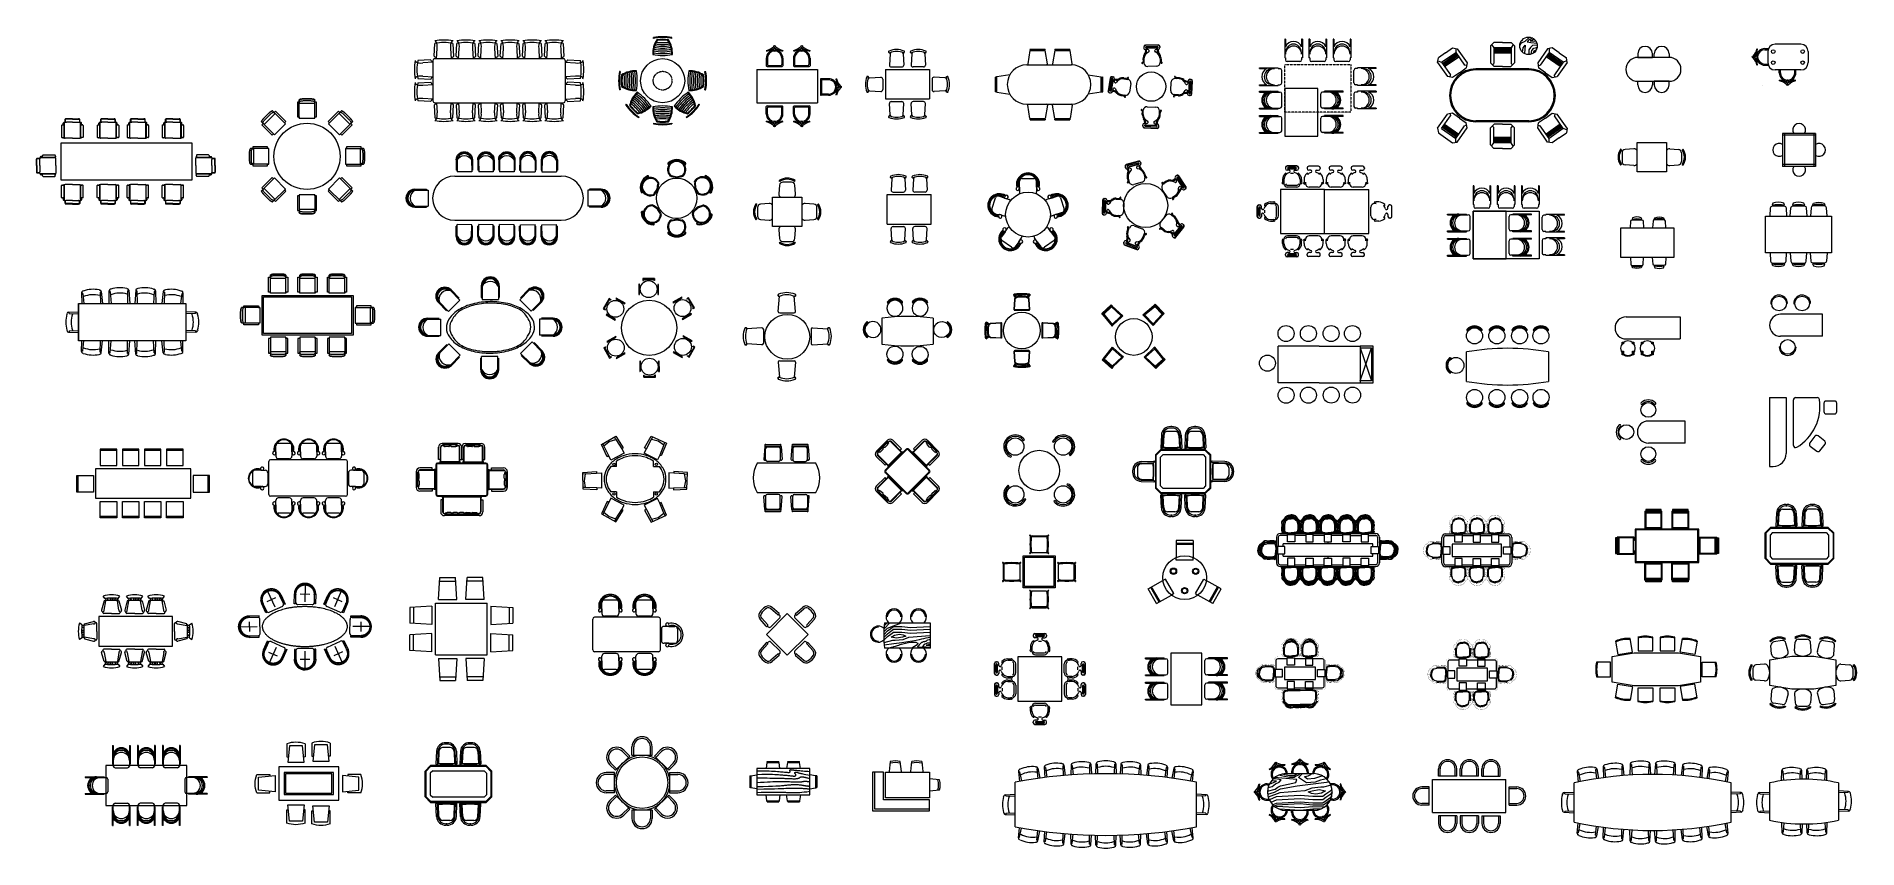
# Model space of a CAD drawing. Header units: millimetres. Extents: x 15905 to 65459, y 54615 to 76704.
import ezdxf

# ---------------------------------------------------------------- set-up
doc = ezdxf.new("R2010")
doc.units = ezdxf.units.MM
doc.linetypes.add('DASHED', pattern=[0.75, 0.5, -0.25])
doc.linetypes.add('HIDDEN', pattern=[0.375, 0.25, -0.125])
doc.layers.add('Столы', color=250, linetype='Continuous', lineweight=5)

# ---------------------------------------------------------------- blocks, each defined once
blk = doc.blocks.new('ОГ02 на10 персон стол1000х3575')
for p, q in [((-3554, 529), (-3554, 209)), ((-3542, 541), (-3530, 542)), ((-3509, 544), (-3509, 593)), ((-3485, 588), (-3485, 209)), ((-3482, 200), (-3482, 600)), ((-3462, 620), (-3451, 620)), ((-3461, 624), (-3461, 698)), ((-3456, 623), (-3461, 624)), ((-3456, 690), (-3456, 623)), ((-3453, 621), (-3456, 623)), ((-3262, 705), (-3442, 705)), ((-3262, 698), (-3442, 698)), ((-3262, 695), (-3442, 695)), ((-3262, 709), (-3428, 709)), ((-3262, 613), (-3426, 613)), ((-3262, 709), (-3095, 709)), ((-3262, 705), (-3082, 705)), ((-3262, 698), (-3082, 698)), ((-3262, 695), (-3082, 695)), ((-3262, 613), (-3098, 613)), ((-3062, 620), (-3073, 620)), ((-3070, 621), (-3068, 623)), ((-3068, 690), (-3068, 623)), ((-3068, 623), (-3063, 624)), ((-3063, 624), (-3063, 698)), ((-3042, 200), (-3042, 600)), ((-3039, 588), (-3039, 209)), ((-3015, 544), (-3015, 593)), ((-2981, 541), (-2994, 542)), ((-2970, 529), (-2970, 209)), ((-2586, 529), (-2586, 209)), ((-2574, 541), (-2561, 542)), ((-2541, 544), (-2541, 593)), ((-2517, 588), (-2517, 209)), ((-2514, 200), (-2514, 600)), ((-2494, 620), (-2483, 620)), ((-2492, 624), (-2492, 698)), ((-2488, 623), (-2492, 624)), ((-2488, 690), (-2488, 623)), ((-2485, 621), (-2488, 623)), ((-2294, 705), (-2474, 705)), ((-2294, 698), (-2474, 698)), ((-2294, 695), (-2474, 695)), ((-2294, 709), (-2460, 709)), ((-2294, 613), (-2458, 613)), ((-2294, 709), (-2127, 709)), ((-2294, 705), (-2114, 705)), ((-2294, 698), (-2114, 698)), ((-2294, 695), (-2114, 695)), ((-2294, 613), (-2130, 613)), ((-2094, 620), (-2104, 620)), ((-2102, 621), (-2099, 623)), ((-2099, 690), (-2099, 623)), ((-2099, 623), (-2095, 624)), ((-2095, 624), (-2095, 698)), ((-2074, 200), (-2074, 600)), ((-2070, 588), (-2070, 209)), ((-2047, 544), (-2047, 593)), ((-2013, 541), (-2026, 542)), ((-2002, 529), (-2002, 209)), ((-1773, 529), (-1773, 209)), ((-1762, 541), (-1749, 542)), ((-1728, 544), (-1728, 593)), ((-1704, 588), (-1704, 209)), ((-1701, 200), (-1701, 600)), ((-1681, 620), (-1671, 620)), ((-1680, 624), (-1680, 698)), ((-1675, 623), (-1680, 624)), ((-1675, 690), (-1675, 623)), ((-1673, 621), (-1675, 623)), ((-1481, 705), (-1661, 705)), ((-1481, 698), (-1661, 698)), ((-1481, 695), (-1661, 695)), ((-1481, 709), (-1648, 709)), ((-1481, 613), (-1645, 613)), ((-1481, 709), (-1315, 709)), ((-1481, 705), (-1301, 705)), ((-1481, 698), (-1301, 698)), ((-1481, 695), (-1301, 695)), ((-1481, 613), (-1317, 613)), ((-1281, 620), (-1292, 620)), ((-1290, 621), (-1287, 623)), ((-1287, 690), (-1287, 623)), ((-1287, 623), (-1283, 624)), ((-1283, 624), (-1283, 698)), ((-1261, 200), (-1261, 600)), ((-1258, 588), (-1258, 209)), ((-1234, 544), (-1234, 593)), ((-1201, 541), (-1214, 542)), ((-1189, 529), (-1189, 209)), ((-819, 529), (-819, 209)), ((-808, 541), (-795, 542)), ((-774, 544), (-774, 593)), ((-750, 588), (-750, 209)), ((-747, 200), (-747, 600)), ((-727, 620), (-717, 620)), ((-726, 624), (-726, 698)), ((-721, 623), (-726, 624)), ((-721, 690), (-721, 623)), ((-719, 621), (-721, 623)), ((-527, 705), (-707, 705)), ((-527, 698), (-707, 698)), ((-527, 695), (-707, 695)), ((-527, 709), (-694, 709)), ((-527, 613), (-691, 613)), ((-527, 709), (-361, 709)), ((-527, 705), (-347, 705)), ((-527, 698), (-347, 698)), ((-527, 695), (-347, 695)), ((-527, 613), (-363, 613)), ((-327, 620), (-338, 620)), ((-336, 621), (-333, 623)), ((-333, 690), (-333, 623)), ((-333, 623), (-329, 624)), ((-329, 624), (-329, 698)), ((-307, 200), (-307, 600)), ((-304, 588), (-304, 209)), ((-280, 544), (-280, 593)), ((-247, 541), (-260, 542)), ((-235, 529), (-235, 209)), ((0, 50), (-3577, 50)), ((-3577, 50), (-3577, -950)), ((-3542, 197), (-3507, 197)), ((-3519, 193), (-3519, 197)), ((-3509, 197), (-3519, 193)), ((-3519, 193), (-3510, 193)), ((-3510, 193), (-3505, 195)), ((-3479, 190), (-3497, 191)), ((-3262, 180), (-3462, 180)), ((-3262, 180), (-3062, 180)), ((-3045, 190), (-3027, 191)), ((-3014, 193), (-3019, 195)), ((-2982, 197), (-3016, 197)), ((-3015, 197), (-3005, 193)), ((-3005, 193), (-3014, 193)), ((-3005, 193), (-3005, 197)), ((-2574, 197), (-2539, 197)), ((-2551, 193), (-2551, 197)), ((-2540, 197), (-2551, 193)), ((-2551, 193), (-2541, 193)), ((-2541, 193), (-2537, 195)), ((-2511, 190), (-2529, 191)), ((-2294, 180), (-2494, 180)), ((-2294, 180), (-2094, 180)), ((-2076, 190), (-2059, 191)), ((-2046, 193), (-2050, 195)), ((-2014, 197), (-2048, 197)), ((-2047, 197), (-2037, 193)), ((-2037, 193), (-2046, 193)), ((-2037, 193), (-2037, 197)), ((-1761, 197), (-1727, 197)), ((-1738, 193), (-1738, 197)), ((-1728, 197), (-1738, 193)), ((-1738, 193), (-1729, 193)), ((-1729, 193), (-1725, 195)), ((-1699, 190), (-1716, 191)), ((-1481, 180), (-1681, 180)), ((-1481, 180), (-1281, 180)), ((-1264, 190), (-1246, 191)), ((-1234, 193), (-1238, 195)), ((-1201, 197), (-1236, 197)), ((-1235, 197), (-1224, 193)), ((-1224, 193), (-1234, 193)), ((-1224, 193), (-1224, 197)), ((-807, 197), (-773, 197)), ((-784, 193), (-784, 197)), ((-774, 197), (-784, 193)), ((-784, 193), (-775, 193)), ((-775, 193), (-771, 195)), ((-745, 190), (-762, 191)), ((-527, 180), (-727, 180)), ((-527, 180), (-327, 180)), ((-310, 190), (-292, 191)), ((-280, 193), (-284, 195)), ((-247, 197), (-282, 197)), ((-281, 197), (-270, 193)), ((-270, 193), (-280, 193)), ((-270, 193), (-270, 197)), ((0, -950), (0, 50)), ((-4240, -566), (-4240, -400)), ((-4236, -566), (-4236, -386)), ((-4156, -367), (-4230, -367)), ((-4229, -566), (-4229, -386)), ((-4226, -566), (-4226, -386)), ((-4221, -372), (-4154, -372)), ((-4154, -372), (-4156, -367)), ((-4153, -375), (-4154, -372)), ((-4151, -366), (-4151, -377)), ((-4144, -566), (-4144, -402)), ((-3732, -346), (-4131, -346)), ((-4075, -319), (-4124, -319)), ((-4120, -343), (-3740, -343)), ((-4072, -286), (-4073, -298)), ((-4060, -274), (-3741, -274)), ((-3729, -286), (-3729, -321)), ((-3724, -309), (-3729, -309)), ((-3729, -319), (-3724, -309)), ((-3724, -318), (-3726, -323)), ((-3724, -309), (-3724, -318)), ((-3722, -349), (-3723, -331)), ((-3712, -566), (-3712, -366)), ((96, -566), (96, -366)), ((106, -349), (108, -331)), ((109, -309), (109, -318)), ((109, -309), (114, -309)), ((114, -319), (109, -309)), ((109, -318), (111, -323)), ((114, -286), (114, -321)), ((116, -346), (516, -346)), ((505, -343), (125, -343)), ((445, -274), (126, -274)), ((457, -286), (458, -298)), ((460, -319), (509, -319)), ((529, -566), (529, -402)), ((536, -366), (536, -377)), ((538, -375), (539, -372)), ((539, -372), (540, -367)), ((606, -372), (539, -372)), ((540, -367), (615, -367)), ((611, -566), (611, -386)), ((614, -566), (614, -386)), ((621, -566), (621, -386)), ((625, -566), (625, -400)), ((-4240, -566), (-4240, -733)), ((-4236, -566), (-4236, -746)), ((-4156, -765), (-4230, -765)), ((-4229, -566), (-4229, -746)), ((-4226, -566), (-4226, -746)), ((-4221, -760), (-4154, -760)), ((-4154, -760), (-4156, -765)), ((-4153, -758), (-4154, -760)), ((-4151, -766), (-4151, -755)), ((-4144, -566), (-4144, -730)), ((-3732, -786), (-4131, -786)), ((-4075, -813), (-4124, -813)), ((-4120, -789), (-3740, -789)), ((-4072, -847), (-4073, -834)), ((-4060, -858), (-3741, -858)), ((-3729, -846), (-3729, -812)), ((-3729, -813), (-3724, -823)), ((-3724, -823), (-3729, -823)), ((-3724, -814), (-3726, -809)), ((-3724, -823), (-3724, -814)), ((-3722, -783), (-3723, -801)), ((-3712, -566), (-3712, -766)), ((-3577, -950), (0, -950)), ((96, -566), (96, -766)), ((106, -783), (108, -801)), ((109, -814), (111, -809)), ((114, -813), (109, -823)), ((109, -823), (109, -814)), ((109, -823), (114, -823)), ((114, -846), (114, -812)), ((116, -786), (516, -786)), ((505, -789), (125, -789)), ((445, -858), (126, -858)), ((457, -847), (458, -834)), ((460, -813), (509, -813)), ((529, -566), (529, -730)), ((536, -766), (536, -755)), ((538, -758), (539, -760)), ((606, -760), (539, -760)), ((539, -760), (540, -765)), ((540, -765), (615, -765)), ((611, -566), (611, -746)), ((614, -566), (614, -746)), ((621, -566), (621, -746)), ((625, -566), (625, -733)), ((-3554, -1429), (-3554, -1109)), ((-3542, -1097), (-3507, -1097)), ((-3542, -1441), (-3530, -1442)), ((-3519, -1093), (-3510, -1093)), ((-3519, -1093), (-3519, -1097)), ((-3509, -1097), (-3519, -1093)), ((-3510, -1093), (-3505, -1095)), ((-3509, -1444), (-3509, -1493)), ((-3479, -1090), (-3497, -1091)), ((-3485, -1488), (-3485, -1109)), ((-3482, -1100), (-3482, -1500)), ((-3262, -1080), (-3462, -1080)), ((-3262, -1080), (-3062, -1080)), ((-3045, -1090), (-3027, -1091)), ((-3042, -1100), (-3042, -1500)), ((-3039, -1488), (-3039, -1109)), ((-3014, -1093), (-3019, -1095)), ((-2982, -1097), (-3016, -1097)), ((-3015, -1097), (-3005, -1093)), ((-3015, -1444), (-3015, -1493)), ((-3005, -1093), (-3014, -1093)), ((-3005, -1093), (-3005, -1097)), ((-2981, -1441), (-2994, -1442)), ((-2970, -1429), (-2970, -1109)), ((-2586, -1429), (-2586, -1109)), ((-2574, -1097), (-2539, -1097)), ((-2574, -1441), (-2561, -1442)), ((-2551, -1093), (-2541, -1093)), ((-2551, -1093), (-2551, -1097)), ((-2540, -1097), (-2551, -1093)), ((-2541, -1093), (-2537, -1095)), ((-2541, -1444), (-2541, -1493)), ((-2511, -1090), (-2529, -1091)), ((-2517, -1488), (-2517, -1109)), ((-2514, -1100), (-2514, -1500)), ((-2294, -1080), (-2494, -1080)), ((-2294, -1080), (-2094, -1080)), ((-2076, -1090), (-2059, -1091)), ((-2074, -1100), (-2074, -1500)), ((-2070, -1488), (-2070, -1109)), ((-2046, -1093), (-2050, -1095)), ((-2014, -1097), (-2048, -1097)), ((-2047, -1097), (-2037, -1093)), ((-2047, -1444), (-2047, -1493)), ((-2037, -1093), (-2046, -1093)), ((-2037, -1093), (-2037, -1097)), ((-2013, -1441), (-2026, -1442)), ((-2002, -1429), (-2002, -1109)), ((-1773, -1429), (-1773, -1109)), ((-1762, -1441), (-1749, -1442)), ((-1761, -1097), (-1727, -1097)), ((-1738, -1093), (-1729, -1093)), ((-1738, -1093), (-1738, -1097)), ((-1728, -1097), (-1738, -1093)), ((-1729, -1093), (-1725, -1095)), ((-1728, -1444), (-1728, -1493)), ((-1699, -1090), (-1716, -1091)), ((-1704, -1488), (-1704, -1109)), ((-1701, -1100), (-1701, -1500)), ((-1481, -1080), (-1681, -1080)), ((-1481, -1080), (-1281, -1080)), ((-1264, -1090), (-1246, -1091)), ((-1261, -1100), (-1261, -1500)), ((-1258, -1488), (-1258, -1109)), ((-1234, -1093), (-1238, -1095)), ((-1201, -1097), (-1236, -1097)), ((-1235, -1097), (-1224, -1093)), ((-1224, -1093), (-1234, -1093)), ((-1234, -1444), (-1234, -1493)), ((-1224, -1093), (-1224, -1097)), ((-1201, -1441), (-1214, -1442)), ((-1189, -1429), (-1189, -1109)), ((-819, -1429), (-819, -1109)), ((-808, -1441), (-795, -1442)), ((-807, -1097), (-773, -1097)), ((-784, -1093), (-775, -1093)), ((-784, -1093), (-784, -1097)), ((-774, -1097), (-784, -1093)), ((-775, -1093), (-771, -1095)), ((-774, -1444), (-774, -1493)), ((-745, -1090), (-762, -1091)), ((-750, -1488), (-750, -1109)), ((-747, -1100), (-747, -1500)), ((-527, -1080), (-727, -1080)), ((-527, -1080), (-327, -1080)), ((-310, -1090), (-292, -1091)), ((-307, -1100), (-307, -1500)), ((-304, -1488), (-304, -1109)), ((-280, -1093), (-284, -1095)), ((-247, -1097), (-282, -1097)), ((-281, -1097), (-270, -1093)), ((-270, -1093), (-280, -1093)), ((-280, -1444), (-280, -1493)), ((-270, -1093), (-270, -1097)), ((-247, -1441), (-260, -1442)), ((-235, -1429), (-235, -1109)), ((-3462, -1520), (-3451, -1520)), ((-3456, -1523), (-3461, -1524)), ((-3461, -1524), (-3461, -1599)), ((-3453, -1522), (-3456, -1523)), ((-3456, -1590), (-3456, -1523)), ((-3262, -1595), (-3442, -1595)), ((-3262, -1598), (-3442, -1598)), ((-3262, -1605), (-3442, -1605)), ((-3262, -1609), (-3428, -1609)), ((-3262, -1513), (-3426, -1513)), ((-3262, -1513), (-3098, -1513)), ((-3262, -1595), (-3082, -1595)), ((-3262, -1598), (-3082, -1598)), ((-3262, -1605), (-3082, -1605)), ((-3262, -1609), (-3095, -1609)), ((-3062, -1520), (-3073, -1520)), ((-3070, -1522), (-3068, -1523)), ((-3068, -1590), (-3068, -1523)), ((-3068, -1523), (-3063, -1524)), ((-3063, -1524), (-3063, -1599)), ((-2494, -1520), (-2483, -1520)), ((-2488, -1523), (-2492, -1524)), ((-2492, -1524), (-2492, -1599)), ((-2485, -1522), (-2488, -1523)), ((-2488, -1590), (-2488, -1523)), ((-2294, -1595), (-2474, -1595)), ((-2294, -1598), (-2474, -1598)), ((-2294, -1605), (-2474, -1605)), ((-2294, -1609), (-2460, -1609)), ((-2294, -1513), (-2458, -1513)), ((-2294, -1513), (-2130, -1513)), ((-2294, -1595), (-2114, -1595)), ((-2294, -1598), (-2114, -1598)), ((-2294, -1605), (-2114, -1605)), ((-2294, -1609), (-2127, -1609)), ((-2094, -1520), (-2104, -1520)), ((-2102, -1522), (-2099, -1523)), ((-2099, -1590), (-2099, -1523)), ((-2099, -1523), (-2095, -1524)), ((-2095, -1524), (-2095, -1599)), ((-1681, -1520), (-1671, -1520)), ((-1675, -1523), (-1680, -1524)), ((-1680, -1524), (-1680, -1599)), ((-1673, -1522), (-1675, -1523)), ((-1675, -1590), (-1675, -1523)), ((-1481, -1595), (-1661, -1595)), ((-1481, -1598), (-1661, -1598)), ((-1481, -1605), (-1661, -1605)), ((-1481, -1609), (-1648, -1609)), ((-1481, -1513), (-1645, -1513)), ((-1481, -1513), (-1317, -1513)), ((-1481, -1595), (-1301, -1595)), ((-1481, -1598), (-1301, -1598)), ((-1481, -1605), (-1301, -1605)), ((-1481, -1609), (-1315, -1609)), ((-1281, -1520), (-1292, -1520)), ((-1290, -1522), (-1287, -1523)), ((-1287, -1590), (-1287, -1523)), ((-1287, -1523), (-1283, -1524)), ((-1283, -1524), (-1283, -1599)), ((-727, -1520), (-717, -1520)), ((-721, -1523), (-726, -1524)), ((-726, -1524), (-726, -1599)), ((-719, -1522), (-721, -1523)), ((-721, -1590), (-721, -1523)), ((-527, -1595), (-707, -1595)), ((-527, -1598), (-707, -1598)), ((-527, -1605), (-707, -1605)), ((-527, -1609), (-694, -1609)), ((-527, -1513), (-691, -1513)), ((-527, -1513), (-363, -1513)), ((-527, -1595), (-347, -1595)), ((-527, -1598), (-347, -1598)), ((-527, -1605), (-347, -1605)), ((-527, -1609), (-361, -1609)), ((-327, -1520), (-338, -1520)), ((-336, -1522), (-333, -1523)), ((-333, -1590), (-333, -1523)), ((-333, -1523), (-329, -1524)), ((-329, -1524), (-329, -1599))]:
    blk.add_line(p, q)
for centre, radius, start, end in [((-3542, 529), 12, 92.2892, 180), ((-3525, 595), 53.6, 265.4603, 301.0959), ((-3489, 591), 19.8, 121.3426, 174.1248), ((-3470, 541), 73.3, 94.7119, 113.3478), ((-3462, 600), 20, 90, 180), ((-3456, 697), 4.5, 102.1215, 167.4818), ((-3456, 690), 4.5, 102.1215, 167.4818), ((-3443, 670), 34.6, 87.5098, 113.4108), ((-3443, 663), 34.6, 87.5098, 113.4108), ((-3453, 689), 3.4, 102.1215, 167.4818), ((-3443, 667), 27.8, 88.6772, 112.9739), ((-3426, 663), 50, 236.4711, 270), ((-3428, 659), 50, 90, 115.82), ((-3098, 663), 50, 270, 303.5289), ((-3095, 659), 50, 64.18, 90), ((-3080, 670), 34.6, 66.5892, 92.4902), ((-3080, 663), 34.6, 66.5892, 92.4902), ((-3081, 667), 27.8, 67.0261, 91.3228), ((-3071, 689), 3.4, 12.5182, 77.8785), ((-3068, 697), 4.5, 12.5182, 77.8785), ((-3068, 690), 4.5, 12.5182, 77.8785), ((-3062, 600), 20, 0, 90), ((-3053, 541), 73.3, 66.6522, 85.2881), ((-2998, 595), 53.6, 238.9041, 274.5397), ((-3035, 591), 19.8, 5.8752, 58.6574), ((-2982, 529), 12, 0, 87.7108), ((-2574, 529), 12, 92.2892, 180), ((-2557, 595), 53.6, 265.4603, 301.0959), ((-2521, 591), 19.8, 121.3426, 174.1248), ((-2502, 541), 73.3, 94.7119, 113.3478), ((-2494, 600), 20, 90, 180), ((-2488, 697), 4.5, 102.1215, 167.4818), ((-2488, 690), 4.5, 102.1215, 167.4818), ((-2475, 670), 34.6, 87.5098, 113.4108), ((-2475, 663), 34.6, 87.5098, 113.4108), ((-2484, 689), 3.4, 102.1215, 167.4818), ((-2474, 667), 27.8, 88.6772, 112.9739), ((-2458, 663), 50, 236.4711, 270), ((-2460, 659), 50, 90, 115.82), ((-2130, 663), 50, 270, 303.5289), ((-2127, 659), 50, 64.18, 90), ((-2112, 670), 34.6, 66.5892, 92.4902), ((-2112, 663), 34.6, 66.5892, 92.4902), ((-2113, 667), 27.8, 67.0261, 91.3228), ((-2103, 689), 3.4, 12.5182, 77.8785), ((-2099, 697), 4.5, 12.5182, 77.8785), ((-2099, 690), 4.5, 12.5182, 77.8785), ((-2094, 600), 20, 0, 90), ((-2085, 541), 73.3, 66.6522, 85.2881), ((-2030, 595), 53.6, 238.9041, 274.5397), ((-2066, 591), 19.8, 5.8752, 58.6574), ((-2014, 529), 12, 0, 87.7108), ((-1761, 529), 12, 92.2892, 180), ((-1745, 595), 53.6, 265.4603, 301.0959), ((-1709, 591), 19.8, 121.3426, 174.1248), ((-1690, 541), 73.3, 94.7119, 113.3478), ((-1681, 600), 20, 90, 180), ((-1676, 697), 4.5, 102.1215, 167.4818), ((-1676, 690), 4.5, 102.1215, 167.4818), ((-1663, 670), 34.6, 87.5098, 113.4108), ((-1663, 663), 34.6, 87.5098, 113.4108), ((-1672, 689), 3.4, 102.1215, 167.4818), ((-1662, 667), 27.8, 88.6772, 112.9739), ((-1645, 663), 50, 236.4711, 270), ((-1648, 659), 50, 90, 115.82), ((-1317, 663), 50, 270, 303.5289), ((-1315, 659), 50, 64.18, 90), ((-1300, 670), 34.6, 66.5892, 92.4902), ((-1300, 663), 34.6, 66.5892, 92.4902), ((-1301, 667), 27.8, 67.0261, 91.3228), ((-1291, 689), 3.4, 12.5182, 77.8785), ((-1287, 697), 4.5, 12.5182, 77.8785), ((-1287, 690), 4.5, 12.5182, 77.8785), ((-1281, 600), 20, 0, 90), ((-1273, 541), 73.3, 66.6522, 85.2881), ((-1218, 595), 53.6, 238.9041, 274.5397), ((-1254, 591), 19.8, 5.8752, 58.6574), ((-1201, 529), 12, 0, 87.7108), ((-807, 529), 12, 92.2892, 180), ((-791, 595), 53.6, 265.4603, 301.0959), ((-755, 591), 19.8, 121.3426, 174.1248), ((-736, 541), 73.3, 94.7119, 113.3478), ((-727, 600), 20, 90, 180), ((-722, 697), 4.5, 102.1215, 167.4818), ((-722, 690), 4.5, 102.1215, 167.4818), ((-709, 670), 34.6, 87.5098, 113.4108), ((-709, 663), 34.6, 87.5098, 113.4108), ((-718, 689), 3.4, 102.1215, 167.4818), ((-708, 667), 27.8, 88.6772, 112.9739), ((-691, 663), 50, 236.4711, 270), ((-694, 659), 50, 90, 115.82), ((-363, 663), 50, 270, 303.5289), ((-361, 659), 50, 64.18, 90), ((-346, 670), 34.6, 66.5892, 92.4902), ((-346, 663), 34.6, 66.5892, 92.4902), ((-347, 667), 27.8, 67.0261, 91.3228), ((-337, 689), 3.4, 12.5182, 77.8785), ((-333, 697), 4.5, 12.5182, 77.8785), ((-333, 690), 4.5, 12.5182, 77.8785), ((-327, 600), 20, 0, 90), ((-319, 541), 73.3, 66.6522, 85.2881), ((-264, 595), 53.6, 238.9041, 274.5397), ((-300, 591), 19.8, 5.8752, 58.6574), ((-247, 529), 12, 0, 87.7108), ((-3542, 209), 12, 180, 270), ((-3497, 203), 12, 209.7331, 270.0594), ((-3462, 200), 20, 180, 270), ((-3062, 200), 20, 270, 0), ((-3027, 203), 12, 269.9406, 330.2669), ((-2982, 209), 12, 270, 0), ((-2574, 209), 12, 180, 270), ((-2529, 203), 12, 209.7331, 270.0594), ((-2494, 200), 20, 180, 270), ((-2094, 200), 20, 270, 0), ((-2059, 203), 12, 269.9406, 330.2669), ((-2014, 209), 12, 270, 0), ((-1761, 209), 12, 180, 270), ((-1716, 203), 12, 209.7331, 270.0594), ((-1681, 200), 20, 180, 270), ((-1281, 200), 20, 270, 0), ((-1246, 203), 12, 269.9406, 330.2669), ((-1201, 209), 12, 270, 0), ((-807, 209), 12, 180, 270), ((-762, 203), 12, 209.7331, 270.0594), ((-727, 200), 20, 180, 270), ((-327, 200), 20, 270, 0), ((-292, 203), 12, 269.9406, 330.2669), ((-247, 209), 12, 270, 0), ((-4190, -400), 50, 154.18, 180), ((-4201, -385), 34.6, 156.5892, 182.4902), ((-4229, -372), 4.5, 102.5182, 167.8785), ((-4194, -385), 34.6, 156.5892, 182.4902), ((-4222, -372), 4.5, 102.5182, 167.8785), ((-4198, -385), 27.8, 157.0261, 181.3228), ((-4221, -375), 3.4, 102.5182, 167.8785), ((-4194, -402), 50, 0, 33.5289), ((-4131, -366), 20, 90, 180), ((-4072, -358), 73.3, 156.6522, 175.2881), ((-4122, -339), 19.8, 95.8752, 148.6574), ((-4126, -303), 53.6, 328.9041, 4.5397), ((-4060, -286), 12, 90, 177.7108), ((-3741, -286), 12, 0, 90), ((-3732, -366), 20, 0, 90), ((-3735, -331), 12, 359.9406, 60.2669), ((116, -366), 20, 90, 180), ((119, -331), 12, 119.7331, 180.0594), ((126, -286), 12, 90, 180), ((445, -286), 12, 2.2892, 90), ((511, -303), 53.6, 175.4603, 211.0959), ((507, -339), 19.8, 31.3426, 84.1248), ((516, -366), 20, 0, 90), ((457, -358), 73.3, 4.7119, 23.3478), ((579, -402), 50, 146.4711, 180), ((606, -375), 3.4, 12.1215, 77.4818), ((607, -372), 4.5, 12.1215, 77.4818), ((583, -385), 27.8, 358.6772, 22.9739), ((579, -385), 34.6, 357.5098, 23.4108), ((614, -372), 4.5, 12.1215, 77.4818), ((586, -385), 34.6, 357.5098, 23.4108), ((575, -400), 50, 0, 25.82), ((-4190, -733), 50, 180, 205.82), ((-4201, -748), 34.6, 177.5098, 203.4108), ((-4229, -760), 4.5, 192.1215, 257.4818), ((-4194, -748), 34.6, 177.5098, 203.4108), ((-4198, -747), 27.8, 178.6772, 202.9739), ((-4222, -760), 4.5, 192.1215, 257.4818), ((-4221, -757), 3.4, 192.1215, 257.4818), ((-4194, -730), 50, 326.4711, 0), ((-4131, -766), 20, 180, 270), ((-4072, -775), 73.3, 184.7119, 203.3478), ((-4122, -793), 19.8, 211.3426, 264.1248), ((-4126, -830), 53.6, 355.4603, 31.0959), ((-4060, -846), 12, 182.2892, 270), ((-3741, -846), 12, 270, 0), ((-3732, -766), 20, 270, 0), ((-3735, -801), 12, 299.7331, 0.0594), ((116, -766), 20, 180, 270), ((119, -801), 12, 179.9406, 240.2669), ((126, -846), 12, 180, 270), ((445, -846), 12, 270, 357.7108), ((511, -830), 53.6, 148.9041, 184.5397), ((507, -793), 19.8, 275.8752, 328.6574), ((516, -766), 20, 270, 0), ((457, -775), 73.3, 336.6522, 355.2881), ((579, -730), 50, 180, 213.5289), ((606, -757), 3.4, 282.5182, 347.8785), ((607, -760), 4.5, 282.5182, 347.8785), ((583, -747), 27.8, 337.0261, 1.3228), ((579, -748), 34.6, 336.5892, 2.4902), ((614, -760), 4.5, 282.5182, 347.8785), ((586, -748), 34.6, 336.5892, 2.4902), ((575, -733), 50, 334.18, 0), ((-3542, -1109), 12, 90, 180), ((-3542, -1429), 12, 180, 267.7108), ((-3525, -1495), 53.6, 58.9041, 94.5397), ((-3497, -1103), 12, 89.9406, 150.2669), ((-3462, -1100), 20, 90, 180), ((-3062, -1100), 20, 0, 90), ((-3027, -1103), 12, 29.7331, 90.0594), ((-2998, -1495), 53.6, 85.4603, 121.0959), ((-2982, -1109), 12, 0, 90), ((-2982, -1429), 12, 272.2892, 0), ((-2574, -1109), 12, 90, 180), ((-2574, -1429), 12, 180, 267.7108), ((-2557, -1495), 53.6, 58.9041, 94.5397), ((-2529, -1103), 12, 89.9406, 150.2669), ((-2494, -1100), 20, 90, 180), ((-2094, -1100), 20, 0, 90), ((-2059, -1103), 12, 29.7331, 90.0594), ((-2030, -1495), 53.6, 85.4603, 121.0959), ((-2014, -1109), 12, 0, 90), ((-2014, -1429), 12, 272.2892, 0), ((-1761, -1109), 12, 90, 180), ((-1761, -1429), 12, 180, 267.7108), ((-1745, -1495), 53.6, 58.9041, 94.5397), ((-1716, -1103), 12, 89.9406, 150.2669), ((-1681, -1100), 20, 90, 180), ((-1281, -1100), 20, 0, 90), ((-1246, -1103), 12, 29.7331, 90.0594), ((-1218, -1495), 53.6, 85.4603, 121.0959), ((-1201, -1109), 12, 0, 90), ((-1201, -1429), 12, 272.2892, 0), ((-807, -1109), 12, 90, 180), ((-807, -1429), 12, 180, 267.7108), ((-791, -1495), 53.6, 58.9041, 94.5397), ((-762, -1103), 12, 89.9406, 150.2669), ((-727, -1100), 20, 90, 180), ((-327, -1100), 20, 0, 90), ((-292, -1103), 12, 29.7331, 90.0594), ((-264, -1495), 53.6, 85.4603, 121.0959), ((-247, -1109), 12, 0, 90), ((-247, -1429), 12, 272.2892, 0), ((-3489, -1491), 19.8, 185.8752, 238.6574), ((-3470, -1441), 73.3, 246.6522, 265.2881), ((-3462, -1500), 20, 180, 270), ((-3456, -1591), 4.5, 192.5182, 257.8785), ((-3456, -1598), 4.5, 192.5182, 257.8785), ((-3443, -1563), 34.6, 246.5892, 272.4902), ((-3443, -1570), 34.6, 246.5892, 272.4902), ((-3453, -1590), 3.4, 192.5182, 257.8785), ((-3426, -1563), 50, 90, 123.5289), ((-3443, -1567), 27.8, 247.0261, 271.3228), ((-3428, -1559), 50, 244.18, 270), ((-3098, -1563), 50, 56.4711, 90), ((-3095, -1559), 50, 270, 295.82), ((-3081, -1567), 27.8, 268.6772, 292.9739), ((-3080, -1563), 34.6, 267.5098, 293.4108), ((-3080, -1570), 34.6, 267.5098, 293.4108), ((-3071, -1590), 3.4, 282.1215, 347.4818), ((-3068, -1591), 4.5, 282.1215, 347.4818), ((-3068, -1598), 4.5, 282.1215, 347.4818), ((-3062, -1500), 20, 270, 0), ((-3053, -1441), 73.3, 274.7119, 293.3478), ((-3035, -1491), 19.8, 301.3426, 354.1248), ((-2521, -1491), 19.8, 185.8752, 238.6574), ((-2502, -1441), 73.3, 246.6522, 265.2881), ((-2494, -1500), 20, 180, 270), ((-2488, -1591), 4.5, 192.5182, 257.8785), ((-2488, -1598), 4.5, 192.5182, 257.8785), ((-2475, -1563), 34.6, 246.5892, 272.4902), ((-2475, -1570), 34.6, 246.5892, 272.4902), ((-2484, -1590), 3.4, 192.5182, 257.8785), ((-2458, -1563), 50, 90, 123.5289), ((-2474, -1567), 27.8, 247.0261, 271.3228), ((-2460, -1559), 50, 244.18, 270), ((-2130, -1563), 50, 56.4711, 90), ((-2127, -1559), 50, 270, 295.82), ((-2113, -1567), 27.8, 268.6772, 292.9739), ((-2112, -1563), 34.6, 267.5098, 293.4108), ((-2112, -1570), 34.6, 267.5098, 293.4108), ((-2103, -1590), 3.4, 282.1215, 347.4818), ((-2099, -1591), 4.5, 282.1215, 347.4818), ((-2099, -1598), 4.5, 282.1215, 347.4818), ((-2094, -1500), 20, 270, 0), ((-2085, -1441), 73.3, 274.7119, 293.3478), ((-2066, -1491), 19.8, 301.3426, 354.1248), ((-1709, -1491), 19.8, 185.8752, 238.6574), ((-1690, -1441), 73.3, 246.6522, 265.2881), ((-1681, -1500), 20, 180, 270), ((-1676, -1591), 4.5, 192.5182, 257.8785), ((-1676, -1598), 4.5, 192.5182, 257.8785), ((-1663, -1563), 34.6, 246.5892, 272.4902), ((-1663, -1570), 34.6, 246.5892, 272.4902), ((-1672, -1590), 3.4, 192.5182, 257.8785), ((-1645, -1563), 50, 90, 123.5289), ((-1662, -1567), 27.8, 247.0261, 271.3228), ((-1648, -1559), 50, 244.18, 270), ((-1317, -1563), 50, 56.4711, 90), ((-1315, -1559), 50, 270, 295.82), ((-1301, -1567), 27.8, 268.6772, 292.9739), ((-1300, -1563), 34.6, 267.5098, 293.4108), ((-1300, -1570), 34.6, 267.5098, 293.4108), ((-1291, -1590), 3.4, 282.1215, 347.4818), ((-1287, -1591), 4.5, 282.1215, 347.4818), ((-1287, -1598), 4.5, 282.1215, 347.4818), ((-1281, -1500), 20, 270, 0), ((-1273, -1441), 73.3, 274.7119, 293.3478), ((-1254, -1491), 19.8, 301.3426, 354.1248), ((-755, -1491), 19.8, 185.8752, 238.6574), ((-736, -1441), 73.3, 246.6522, 265.2881), ((-727, -1500), 20, 180, 270), ((-722, -1591), 4.5, 192.5182, 257.8785), ((-722, -1598), 4.5, 192.5182, 257.8785), ((-709, -1563), 34.6, 246.5892, 272.4902), ((-709, -1570), 34.6, 246.5892, 272.4902), ((-718, -1590), 3.4, 192.5182, 257.8785), ((-691, -1563), 50, 90, 123.5289), ((-708, -1567), 27.8, 247.0261, 271.3228), ((-694, -1559), 50, 244.18, 270), ((-363, -1563), 50, 56.4711, 90), ((-361, -1559), 50, 270, 295.82), ((-347, -1567), 27.8, 268.6772, 292.9739), ((-346, -1563), 34.6, 267.5098, 293.4108), ((-346, -1570), 34.6, 267.5098, 293.4108), ((-337, -1590), 3.4, 282.1215, 347.4818), ((-333, -1591), 4.5, 282.1215, 347.4818), ((-333, -1598), 4.5, 282.1215, 347.4818), ((-327, -1500), 20, 270, 0), ((-319, -1441), 73.3, 274.7119, 293.3478), ((-300, -1491), 19.8, 301.3426, 354.1248)]:
    blk.add_arc(centre, radius, start, end)
blk = doc.blocks.new('ОГ03 на8 персон столR900')
for p, q in [((-212, 1529), (-210, 1535)), ((-210, 1535), (-212, 1529)), ((-212, 1528), (-212, 1529)), ((-212, 1529), (-212, 1528)), ((-212, 1043), (-212, 1528)), ((-212, 1528), (-212, 1528)), ((-212, 1528), (-212, 1528)), ((-212, 1528), (-212, 1475)), ((-210, 1536), (-209, 1536)), ((-210, 1535), (-210, 1536)), ((-209, 1536), (-210, 1536)), ((-210, 1536), (-210, 1535)), ((-209, 1536), (-208, 1537)), ((-208, 1537), (-209, 1536)), ((-208, 1537), (-203, 1542)), ((-203, 1542), (-208, 1537)), ((-206, 1485), (-204, 1490)), ((-204, 1490), (-199, 1495)), ((-203, 1543), (-194, 1548)), ((-194, 1548), (-203, 1543)), ((-203, 1543), (-203, 1543)), ((-203, 1543), (-203, 1543)), ((-203, 1542), (-203, 1543)), ((-203, 1543), (-203, 1542)), ((-199, 1495), (-191, 1500)), ((-194, 1548), (-193, 1548)), ((-193, 1548), (-194, 1548)), ((-193, 1548), (-182, 1552)), ((-182, 1552), (-193, 1548)), ((-191, 1500), (-180, 1504)), ((-182, 1552), (-168, 1556)), ((-168, 1556), (-182, 1552)), ((-180, 1504), (-167, 1508)), ((-168, 1556), (-152, 1559)), ((-152, 1559), (-168, 1556)), ((-168, 1556), (-168, 1556)), ((-168, 1556), (-168, 1556)), ((-167, 1508), (-151, 1511)), ((-152, 1559), (-134, 1562)), ((-134, 1562), (-152, 1559)), ((-151, 1511), (-134, 1513)), ((-134, 1562), (-116, 1563)), ((-116, 1563), (-134, 1562)), ((-134, 1513), (-115, 1514)), ((-116, 1563), (-96, 1563)), ((-96, 1563), (-116, 1563)), ((-115, 1514), (-96, 1515)), ((-96, 1563), (96, 1563)), ((96, 1563), (-96, 1563)), ((-96, 1515), (96, 1515)), ((96, 1563), (116, 1563)), ((116, 1563), (96, 1563)), ((96, 1515), (115, 1514)), ((115, 1514), (134, 1513)), ((116, 1563), (134, 1562)), ((134, 1562), (116, 1563)), ((134, 1562), (152, 1559)), ((152, 1559), (134, 1562)), ((134, 1513), (151, 1511)), ((151, 1511), (167, 1508)), ((152, 1559), (168, 1556)), ((168, 1556), (152, 1559)), ((167, 1508), (180, 1504)), ((168, 1556), (168, 1556)), ((168, 1556), (182, 1552)), ((182, 1552), (168, 1556)), ((168, 1556), (168, 1556)), ((180, 1504), (191, 1500)), ((182, 1552), (193, 1548)), ((193, 1548), (182, 1552)), ((191, 1500), (199, 1495)), ((194, 1548), (193, 1548)), ((194, 1548), (193, 1548)), ((194, 1548), (203, 1543)), ((203, 1543), (194, 1548)), ((199, 1495), (204, 1490)), ((203, 1543), (203, 1543)), ((203, 1543), (203, 1543)), ((203, 1542), (203, 1543)), ((203, 1542), (203, 1543)), ((203, 1542), (208, 1537)), ((208, 1537), (203, 1542)), ((204, 1490), (206, 1485)), ((209, 1536), (208, 1537)), ((209, 1536), (208, 1537)), ((210, 1536), (209, 1536)), ((210, 1536), (209, 1536)), ((210, 1535), (210, 1536)), ((210, 1535), (210, 1536)), ((210, 1535), (212, 1529)), ((212, 1529), (210, 1535)), ((212, 1528), (212, 1529)), ((212, 1528), (212, 1529)), ((212, 1528), (212, 1528)), ((212, 1043), (212, 1528)), ((212, 1475), (212, 1528)), ((212, 1528), (212, 1528)), ((-1219, 982), (-1210, 995)), ((-1210, 995), (-1219, 982)), ((-1210, 995), (-1199, 1009)), ((-1199, 1009), (-1210, 995)), ((-1199, 1009), (-1187, 1023)), ((-1187, 1023), (-1199, 1009)), ((-1187, 1023), (-1173, 1038)), ((-1173, 1038), (-1187, 1023)), ((-1173, 1038), (-1038, 1173)), ((-1038, 1173), (-1173, 1038)), ((-1170, 871), (-871, 1170)), ((-1152, 989), (-1139, 1003)), ((-1139, 1003), (-1003, 1139)), ((-1038, 1173), (-1023, 1187)), ((-1023, 1187), (-1038, 1173)), ((-1023, 1187), (-1009, 1199)), ((-1009, 1199), (-1023, 1187)), ((-1009, 1199), (-995, 1210)), ((-995, 1210), (-1009, 1199)), ((-1003, 1139), (-989, 1152)), ((-995, 1210), (-982, 1219)), ((-982, 1219), (-995, 1210)), ((-989, 1152), (-975, 1165)), ((-981, 1220), (-982, 1219)), ((-981, 1220), (-982, 1219)), ((-981, 1220), (-969, 1227)), ((-969, 1227), (-981, 1220)), ((-975, 1165), (-962, 1175)), ((-969, 1227), (-958, 1232)), ((-958, 1232), (-969, 1227)), ((-962, 1175), (-948, 1184)), ((-957, 1232), (-958, 1232)), ((-957, 1232), (-958, 1232)), ((-957, 1232), (-948, 1234)), ((-948, 1234), (-957, 1232)), ((-947, 1234), (-948, 1234)), ((-947, 1234), (-948, 1234)), ((-948, 1184), (-936, 1191)), ((-947, 1234), (-947, 1234)), ((-947, 1234), (-947, 1234)), ((-947, 1234), (-940, 1234)), ((-940, 1234), (-947, 1234)), ((-939, 1234), (-940, 1234)), ((-939, 1234), (-940, 1234)), ((-938, 1234), (-939, 1234)), ((-938, 1234), (-939, 1234)), ((-937, 1234), (-938, 1234)), ((-937, 1234), (-938, 1234)), ((-937, 1234), (-932, 1231)), ((-932, 1231), (-937, 1234)), ((-936, 1191), (-925, 1196)), ((-931, 1230), (-932, 1231)), ((-931, 1230), (-932, 1231)), ((-930, 1230), (-931, 1230)), ((-930, 1230), (-931, 1230)), ((-588, 888), (-930, 1230)), ((-893, 1193), (-930, 1230)), ((-925, 1196), (-916, 1198)), ((-916, 1198), (-909, 1198)), ((-909, 1198), (-904, 1196)), ((-904, 1196), (-875, 1166)), ((-859, 1227), (-893, 1193)), ((-859, 1227), (-893, 1193)), ((-576, 944), (-859, 1227)), ((-576, 944), (-859, 1227)), ((-260, 1475), (-260, 1075)), ((-212, 1475), (-260, 1475)), ((-212, 1475), (-260, 1475)), ((-260, 1475), (-260, 1075)), ((-260, 1075), (-212, 1075)), ((-260, 1075), (-212, 1075)), ((-212, 1443), (212, 1443)), ((-212, 1075), (-212, 1043)), ((-212, 1043), (212, 1043)), ((-212, 1043), (212, 1043)), ((-206, 1443), (-206, 1485)), ((206, 1485), (206, 1443)), ((260, 1475), (212, 1475)), ((260, 1475), (212, 1475)), ((212, 1075), (260, 1075)), ((212, 1043), (212, 1075)), ((212, 1075), (260, 1075)), ((260, 1075), (260, 1475)), ((260, 1075), (260, 1475)), ((859, 1227), (576, 944)), ((859, 1227), (576, 944)), ((588, 888), (930, 1230)), ((893, 1193), (859, 1227)), ((893, 1193), (859, 1227)), ((871, 1170), (1170, 871)), ((875, 1166), (904, 1196)), ((930, 1230), (893, 1193)), ((904, 1196), (909, 1198)), ((909, 1198), (916, 1198)), ((916, 1198), (925, 1196)), ((925, 1196), (936, 1191)), ((930, 1230), (931, 1230)), ((931, 1230), (930, 1230)), ((931, 1230), (932, 1231)), ((932, 1231), (931, 1230)), ((932, 1231), (937, 1234)), ((937, 1234), (932, 1231)), ((936, 1191), (948, 1184)), ((937, 1234), (938, 1234)), ((938, 1234), (937, 1234)), ((938, 1234), (939, 1234)), ((939, 1234), (938, 1234)), ((939, 1234), (940, 1234)), ((940, 1234), (939, 1234)), ((940, 1234), (947, 1234)), ((947, 1234), (940, 1234)), ((947, 1234), (948, 1234)), ((947, 1234), (947, 1234)), ((947, 1234), (947, 1234)), ((948, 1234), (947, 1234)), ((948, 1234), (957, 1232)), ((957, 1232), (948, 1234)), ((948, 1184), (962, 1175)), ((957, 1232), (958, 1232)), ((958, 1232), (957, 1232)), ((958, 1232), (969, 1227)), ((969, 1227), (958, 1232)), ((962, 1175), (975, 1165)), ((969, 1227), (981, 1220)), ((981, 1220), (969, 1227)), ((975, 1165), (989, 1152)), ((981, 1220), (982, 1219)), ((982, 1219), (981, 1220)), ((982, 1219), (995, 1210)), ((995, 1210), (982, 1219)), ((989, 1152), (1003, 1139)), ((995, 1210), (1009, 1199)), ((1009, 1199), (995, 1210)), ((1003, 1139), (1139, 1003)), ((1009, 1199), (1023, 1187)), ((1023, 1187), (1009, 1199)), ((1023, 1187), (1038, 1173)), ((1038, 1173), (1023, 1187)), ((1038, 1173), (1173, 1038)), ((1173, 1038), (1038, 1173)), ((1139, 1003), (1152, 989)), ((1173, 1038), (1187, 1023)), ((1187, 1023), (1173, 1038)), ((1187, 1023), (1199, 1009)), ((1199, 1009), (1187, 1023)), ((1199, 1009), (1210, 995)), ((1210, 995), (1199, 1009)), ((1210, 995), (1219, 982)), ((1219, 982), (1210, 995)), ((-1234, 948), (-1232, 957)), ((-1232, 957), (-1234, 948)), ((-1234, 947), (-1234, 948)), ((-1234, 948), (-1234, 947)), ((-1234, 940), (-1234, 947)), ((-1234, 947), (-1234, 947)), ((-1234, 947), (-1234, 947)), ((-1234, 947), (-1234, 940)), ((-1234, 939), (-1234, 940)), ((-1234, 940), (-1234, 939)), ((-1234, 938), (-1234, 939)), ((-1234, 939), (-1234, 938)), ((-1234, 937), (-1234, 938)), ((-1234, 938), (-1234, 937)), ((-1231, 932), (-1234, 937)), ((-1234, 937), (-1231, 932)), ((-1232, 958), (-1227, 969)), ((-1227, 969), (-1232, 958)), ((-1232, 957), (-1232, 958)), ((-1232, 958), (-1232, 957)), ((-1230, 931), (-1231, 932)), ((-1231, 932), (-1230, 931)), ((-1230, 930), (-1230, 931)), ((-1230, 931), (-1230, 930)), ((-888, 588), (-1230, 930)), ((-1230, 930), (-1193, 893)), ((-1227, 969), (-1220, 981)), ((-1220, 981), (-1227, 969)), ((-1193, 893), (-1227, 859)), ((-1193, 893), (-1227, 859)), ((-1227, 859), (-944, 576)), ((-1227, 859), (-944, 576)), ((-1220, 981), (-1219, 982)), ((-1219, 982), (-1220, 981)), ((-1198, 916), (-1196, 925)), ((-1198, 909), (-1198, 916)), ((-1196, 904), (-1198, 909)), ((-1196, 925), (-1191, 936)), ((-1166, 875), (-1196, 904)), ((-1191, 936), (-1184, 948)), ((-1184, 948), (-1175, 962)), ((-1175, 962), (-1165, 975)), ((-1165, 975), (-1152, 989)), ((-944, 576), (-910, 610)), ((-944, 576), (-910, 610)), ((-910, 610), (-888, 588)), ((-888, 588), (-588, 888)), ((-888, 588), (-588, 888)), ((-610, 910), (-576, 944)), ((-610, 910), (-576, 944)), ((-588, 888), (-610, 910)), ((576, 944), (610, 910)), ((576, 944), (610, 910)), ((610, 910), (588, 888)), ((588, 888), (888, 588)), ((588, 888), (888, 588)), ((888, 588), (1230, 930)), ((888, 588), (910, 610)), ((910, 610), (944, 576)), ((910, 610), (944, 576)), ((944, 576), (1227, 859)), ((944, 576), (1227, 859)), ((1152, 989), (1165, 975)), ((1165, 975), (1175, 962)), ((1196, 904), (1166, 875)), ((1175, 962), (1184, 948)), ((1184, 948), (1191, 936)), ((1191, 936), (1196, 925)), ((1193, 893), (1230, 930)), ((1227, 859), (1193, 893)), ((1227, 859), (1193, 893)), ((1196, 925), (1198, 916)), ((1198, 909), (1196, 904)), ((1198, 916), (1198, 909)), ((1220, 981), (1219, 982)), ((1220, 981), (1219, 982)), ((1220, 981), (1227, 969)), ((1227, 969), (1220, 981)), ((1227, 969), (1232, 958)), ((1232, 958), (1227, 969)), ((1230, 931), (1231, 932)), ((1230, 931), (1231, 932)), ((1230, 930), (1230, 931)), ((1230, 930), (1230, 931)), ((1234, 937), (1231, 932)), ((1231, 932), (1234, 937)), ((1232, 957), (1232, 958)), ((1232, 957), (1232, 958)), ((1232, 957), (1234, 948)), ((1234, 948), (1232, 957)), ((1234, 947), (1234, 948)), ((1234, 947), (1234, 948)), ((1234, 947), (1234, 947)), ((1234, 947), (1234, 947)), ((1234, 947), (1234, 940)), ((1234, 940), (1234, 947)), ((1234, 939), (1234, 940)), ((1234, 939), (1234, 940)), ((1234, 938), (1234, 939)), ((1234, 938), (1234, 939)), ((1234, 937), (1234, 938)), ((1234, 937), (1234, 938)), ((-1563, 116), (-1562, 134)), ((-1562, 134), (-1563, 116)), ((-1563, 96), (-1563, 116)), ((-1563, 116), (-1563, 96)), ((-1563, -96), (-1563, 96)), ((-1563, 96), (-1563, -96)), ((-1562, 134), (-1559, 152)), ((-1559, 152), (-1562, 134)), ((-1559, 152), (-1556, 168)), ((-1556, 168), (-1559, 152)), ((-1556, 168), (-1552, 182)), ((-1552, 182), (-1556, 168)), ((-1556, 168), (-1556, 168)), ((-1556, 168), (-1556, 168)), ((-1552, 182), (-1548, 193)), ((-1548, 193), (-1552, 182)), ((-1548, 194), (-1543, 203)), ((-1543, 203), (-1548, 194)), ((-1548, 194), (-1548, 193)), ((-1548, 194), (-1548, 193)), ((-1543, 203), (-1543, 203)), ((-1543, 203), (-1543, 203)), ((-1542, 203), (-1543, 203)), ((-1542, 203), (-1543, 203)), ((-1542, 203), (-1537, 208)), ((-1537, 208), (-1542, 203)), ((-1536, 209), (-1537, 208)), ((-1536, 209), (-1537, 208)), ((-1536, 210), (-1536, 209)), ((-1535, 210), (-1536, 210)), ((-1535, 210), (-1536, 210)), ((-1536, 210), (-1536, 209)), ((-1535, 210), (-1529, 212)), ((-1529, 212), (-1535, 210)), ((-1528, 212), (-1529, 212)), ((-1528, 212), (-1529, 212)), ((-1528, 212), (-1528, 212)), ((-1043, 212), (-1528, 212)), ((-1475, 212), (-1528, 212)), ((-1528, 212), (-1528, 212)), ((-1515, 96), (-1514, 115)), ((-1515, -96), (-1515, 96)), ((-1514, 115), (-1513, 134)), ((-1513, 134), (-1511, 151)), ((-1511, 151), (-1508, 167)), ((-1508, 167), (-1504, 180)), ((-1504, 180), (-1500, 191)), ((-1500, 191), (-1495, 199)), ((-1495, 199), (-1490, 204)), ((-1490, 204), (-1485, 206)), ((-1485, 206), (-1443, 206)), ((-1475, 260), (-1475, 212)), ((-1075, 260), (-1475, 260)), ((-1075, 260), (-1475, 260)), ((-1475, 260), (-1475, 212)), ((-1443, -212), (-1443, 212)), ((-1075, 212), (-1075, 260)), ((-1075, 212), (-1075, 260)), ((-1043, 212), (-1075, 212)), ((-1043, -212), (-1043, 212)), ((-1043, -212), (-1043, 212)), ((1043, 212), (1528, 212)), ((1043, 212), (1043, -212)), ((1075, 212), (1043, 212)), ((1043, 212), (1043, -212)), ((1075, 260), (1075, 212)), ((1475, 260), (1075, 260)), ((1475, 260), (1075, 260)), ((1075, 260), (1075, 212)), ((1443, 212), (1443, -212)), ((1443, 206), (1485, 206)), ((1475, 212), (1475, 260)), ((1475, 212), (1475, 260)), ((1528, 212), (1475, 212)), ((1485, 206), (1490, 204)), ((1490, 204), (1495, 199)), ((1495, 199), (1500, 191)), ((1500, 191), (1504, 180)), ((1504, 180), (1508, 167)), ((1508, 167), (1511, 151)), ((1511, 151), (1513, 134)), ((1513, 134), (1514, 115)), ((1514, 115), (1515, 96)), ((1515, 96), (1515, -96)), ((1528, 212), (1529, 212)), ((1528, 212), (1528, 212)), ((1529, 212), (1528, 212)), ((1528, 212), (1528, 212)), ((1529, 212), (1535, 210)), ((1535, 210), (1529, 212)), ((1535, 210), (1536, 210)), ((1536, 210), (1535, 210)), ((1536, 210), (1536, 209)), ((1536, 209), (1536, 210)), ((1536, 209), (1537, 208)), ((1537, 208), (1536, 209)), ((1537, 208), (1542, 203)), ((1542, 203), (1537, 208)), ((1542, 203), (1543, 203)), ((1543, 203), (1542, 203)), ((1543, 203), (1548, 194)), ((1543, 203), (1543, 203)), ((1543, 203), (1543, 203)), ((1548, 194), (1543, 203)), ((1548, 194), (1548, 193)), ((1548, 193), (1548, 194)), ((1548, 193), (1552, 182)), ((1552, 182), (1548, 193)), ((1552, 182), (1556, 168)), ((1556, 168), (1552, 182)), ((1556, 168), (1559, 152)), ((1556, 168), (1556, 168)), ((1559, 152), (1556, 168)), ((1556, 168), (1556, 168)), ((1559, 152), (1562, 134)), ((1562, 134), (1559, 152)), ((1562, 134), (1563, 116)), ((1563, 116), (1562, 134)), ((1563, 116), (1563, 96)), ((1563, 96), (1563, 116)), ((1563, 96), (1563, -96)), ((1563, -96), (1563, 96)), ((-1563, -116), (-1563, -96)), ((-1563, -96), (-1563, -116)), ((-1562, -134), (-1563, -116)), ((-1563, -116), (-1562, -134)), ((-1559, -152), (-1562, -134)), ((-1562, -134), (-1559, -152)), ((-1556, -168), (-1559, -152)), ((-1559, -152), (-1556, -168)), ((-1552, -182), (-1556, -168)), ((-1556, -168), (-1556, -168)), ((-1556, -168), (-1556, -168)), ((-1556, -168), (-1552, -182)), ((-1548, -193), (-1552, -182)), ((-1552, -182), (-1548, -193)), ((-1548, -194), (-1548, -193)), ((-1548, -193), (-1548, -194)), ((-1543, -203), (-1548, -194)), ((-1548, -194), (-1543, -203)), ((-1543, -203), (-1543, -203)), ((-1543, -203), (-1543, -203)), ((-1542, -203), (-1543, -203)), ((-1543, -203), (-1542, -203)), ((-1537, -208), (-1542, -203)), ((-1542, -203), (-1537, -208)), ((-1536, -209), (-1537, -208)), ((-1537, -208), (-1536, -209)), ((-1536, -210), (-1536, -209)), ((-1536, -209), (-1536, -210)), ((-1535, -210), (-1536, -210)), ((-1536, -210), (-1535, -210)), ((-1529, -212), (-1535, -210)), ((-1535, -210), (-1529, -212)), ((-1528, -212), (-1529, -212)), ((-1529, -212), (-1528, -212)), ((-1043, -212), (-1528, -212)), ((-1528, -212), (-1528, -212)), ((-1528, -212), (-1528, -212)), ((-1528, -212), (-1475, -212)), ((-1514, -115), (-1515, -96)), ((-1513, -134), (-1514, -115)), ((-1511, -151), (-1513, -134)), ((-1508, -167), (-1511, -151)), ((-1504, -180), (-1508, -167)), ((-1500, -191), (-1504, -180)), ((-1495, -199), (-1500, -191)), ((-1490, -204), (-1495, -199)), ((-1485, -206), (-1490, -204)), ((-1443, -206), (-1485, -206)), ((-1475, -212), (-1475, -260)), ((-1475, -212), (-1475, -260)), ((-1475, -260), (-1075, -260)), ((-1475, -260), (-1075, -260)), ((-1075, -260), (-1075, -212)), ((-1075, -260), (-1075, -212)), ((-1075, -212), (-1043, -212)), ((1043, -212), (1528, -212)), ((1043, -212), (1075, -212)), ((1075, -212), (1075, -260)), ((1075, -212), (1075, -260)), ((1075, -260), (1475, -260)), ((1075, -260), (1475, -260)), ((1485, -206), (1443, -206)), ((1475, -260), (1475, -212)), ((1475, -260), (1475, -212)), ((1475, -212), (1528, -212)), ((1490, -204), (1485, -206)), ((1495, -199), (1490, -204)), ((1500, -191), (1495, -199)), ((1504, -180), (1500, -191)), ((1508, -167), (1504, -180)), ((1511, -151), (1508, -167)), ((1513, -134), (1511, -151)), ((1514, -115), (1513, -134)), ((1515, -96), (1514, -115)), ((1528, -212), (1529, -212)), ((1528, -212), (1528, -212)), ((1528, -212), (1528, -212)), ((1528, -212), (1529, -212)), ((1535, -210), (1529, -212)), ((1529, -212), (1535, -210)), ((1535, -210), (1536, -210)), ((1535, -210), (1536, -210)), ((1536, -209), (1537, -208)), ((1536, -209), (1537, -208)), ((1536, -210), (1536, -209)), ((1536, -210), (1536, -209)), ((1542, -203), (1537, -208)), ((1537, -208), (1542, -203)), ((1542, -203), (1543, -203)), ((1542, -203), (1543, -203)), ((1548, -194), (1543, -203)), ((1543, -203), (1548, -194)), ((1543, -203), (1543, -203)), ((1543, -203), (1543, -203)), ((1552, -182), (1548, -193)), ((1548, -193), (1552, -182)), ((1548, -194), (1548, -193)), ((1548, -194), (1548, -193)), ((1556, -168), (1552, -182)), ((1552, -182), (1556, -168)), ((1559, -152), (1556, -168)), ((1556, -168), (1559, -152)), ((1556, -168), (1556, -168)), ((1556, -168), (1556, -168)), ((1562, -134), (1559, -152)), ((1559, -152), (1562, -134)), ((1563, -116), (1562, -134)), ((1562, -134), (1563, -116)), ((1563, -96), (1563, -116)), ((1563, -116), (1563, -96)), ((-1234, -937), (-1231, -932)), ((-1231, -932), (-1234, -937)), ((-1234, -937), (-1234, -938)), ((-1234, -937), (-1234, -938)), ((-1234, -938), (-1234, -939)), ((-1234, -938), (-1234, -939)), ((-1234, -939), (-1234, -940)), ((-1234, -939), (-1234, -940)), ((-1234, -947), (-1234, -940)), ((-1234, -940), (-1234, -947)), ((-1234, -947), (-1234, -948)), ((-1234, -947), (-1234, -947)), ((-1234, -947), (-1234, -947)), ((-1234, -947), (-1234, -948)), ((-1232, -957), (-1234, -948)), ((-1234, -948), (-1232, -957)), ((-1232, -957), (-1232, -958)), ((-1232, -957), (-1232, -958)), ((-1227, -969), (-1232, -958)), ((-1232, -958), (-1227, -969)), ((-1230, -931), (-1231, -932)), ((-1230, -931), (-1231, -932)), ((-888, -588), (-1230, -930)), ((-1193, -893), (-1230, -930)), ((-1230, -930), (-1230, -931)), ((-1230, -930), (-1230, -931)), ((-944, -576), (-1227, -859)), ((-944, -576), (-1227, -859)), ((-1227, -859), (-1193, -893)), ((-1227, -859), (-1193, -893)), ((-1220, -981), (-1227, -969)), ((-1227, -969), (-1220, -981)), ((-1220, -981), (-1219, -982)), ((-1220, -981), (-1219, -982)), ((-1210, -995), (-1219, -982)), ((-1219, -982), (-1210, -995)), ((-1198, -909), (-1196, -904)), ((-1198, -916), (-1198, -909)), ((-1196, -925), (-1198, -916)), ((-1196, -904), (-1166, -875)), ((-1191, -936), (-1196, -925)), ((-1184, -948), (-1191, -936)), ((-1175, -962), (-1184, -948)), ((-1165, -975), (-1175, -962)), ((-871, -1170), (-1170, -871)), ((-1152, -989), (-1165, -975)), ((-1139, -1003), (-1152, -989)), ((-910, -610), (-944, -576)), ((-910, -610), (-944, -576)), ((-588, -888), (-930, -1230)), ((-888, -588), (-910, -610)), ((-588, -888), (-888, -588)), ((-588, -888), (-888, -588)), ((-859, -1227), (-576, -944)), ((-859, -1227), (-576, -944)), ((-610, -910), (-588, -888)), ((-576, -944), (-610, -910)), ((-576, -944), (-610, -910)), ((610, -910), (576, -944)), ((610, -910), (576, -944)), ((576, -944), (859, -1227)), ((576, -944), (859, -1227)), ((888, -588), (588, -888)), ((888, -588), (588, -888)), ((588, -888), (930, -1230)), ((588, -888), (610, -910)), ((1170, -871), (871, -1170)), ((888, -588), (1230, -930)), ((910, -610), (888, -588)), ((944, -576), (910, -610)), ((944, -576), (910, -610)), ((1227, -859), (944, -576)), ((1227, -859), (944, -576)), ((1152, -989), (1139, -1003)), ((1165, -975), (1152, -989)), ((1175, -962), (1165, -975)), ((1166, -875), (1196, -904)), ((1184, -948), (1175, -962)), ((1191, -936), (1184, -948)), ((1196, -925), (1191, -936)), ((1193, -893), (1227, -859)), ((1193, -893), (1227, -859)), ((1230, -930), (1193, -893)), ((1196, -904), (1198, -909)), ((1198, -916), (1196, -925)), ((1198, -909), (1198, -916)), ((1219, -982), (1210, -995)), ((1210, -995), (1219, -982)), ((1220, -981), (1219, -982)), ((1219, -982), (1220, -981)), ((1227, -969), (1220, -981)), ((1220, -981), (1227, -969)), ((1232, -958), (1227, -969)), ((1227, -969), (1232, -958)), ((1230, -930), (1230, -931)), ((1230, -931), (1230, -930)), ((1230, -931), (1231, -932)), ((1231, -932), (1230, -931)), ((1231, -932), (1234, -937)), ((1234, -937), (1231, -932)), ((1234, -948), (1232, -957)), ((1232, -957), (1234, -948)), ((1232, -957), (1232, -958)), ((1232, -958), (1232, -957)), ((1234, -937), (1234, -938)), ((1234, -938), (1234, -937)), ((1234, -938), (1234, -939)), ((1234, -939), (1234, -938)), ((1234, -939), (1234, -940)), ((1234, -940), (1234, -939)), ((1234, -940), (1234, -947)), ((1234, -947), (1234, -940)), ((1234, -947), (1234, -948)), ((1234, -947), (1234, -947)), ((1234, -947), (1234, -947)), ((1234, -948), (1234, -947)), ((-1199, -1009), (-1210, -995)), ((-1210, -995), (-1199, -1009)), ((-1187, -1023), (-1199, -1009)), ((-1199, -1009), (-1187, -1023)), ((-1173, -1038), (-1187, -1023)), ((-1187, -1023), (-1173, -1038)), ((-1038, -1173), (-1173, -1038)), ((-1173, -1038), (-1038, -1173)), ((-1003, -1139), (-1139, -1003)), ((-1023, -1187), (-1038, -1173)), ((-1038, -1173), (-1023, -1187)), ((-1009, -1199), (-1023, -1187)), ((-1023, -1187), (-1009, -1199)), ((-995, -1210), (-1009, -1199)), ((-1009, -1199), (-995, -1210)), ((-989, -1152), (-1003, -1139)), ((-982, -1219), (-995, -1210)), ((-995, -1210), (-982, -1219)), ((-975, -1165), (-989, -1152)), ((-981, -1220), (-982, -1219)), ((-982, -1219), (-981, -1220)), ((-969, -1227), (-981, -1220)), ((-981, -1220), (-969, -1227)), ((-962, -1175), (-975, -1165)), ((-958, -1232), (-969, -1227)), ((-969, -1227), (-958, -1232)), ((-948, -1184), (-962, -1175)), ((-957, -1232), (-958, -1232)), ((-958, -1232), (-957, -1232)), ((-948, -1234), (-957, -1232)), ((-957, -1232), (-948, -1234)), ((-936, -1191), (-948, -1184)), ((-947, -1234), (-948, -1234)), ((-948, -1234), (-947, -1234)), ((-940, -1234), (-947, -1234)), ((-947, -1234), (-947, -1234)), ((-947, -1234), (-947, -1234)), ((-947, -1234), (-940, -1234)), ((-939, -1234), (-940, -1234)), ((-940, -1234), (-939, -1234)), ((-938, -1234), (-939, -1234)), ((-939, -1234), (-938, -1234)), ((-937, -1234), (-938, -1234)), ((-938, -1234), (-937, -1234)), ((-932, -1231), (-937, -1234)), ((-937, -1234), (-932, -1231)), ((-925, -1196), (-936, -1191)), ((-931, -1230), (-932, -1231)), ((-932, -1231), (-931, -1230)), ((-930, -1230), (-931, -1230)), ((-931, -1230), (-930, -1230)), ((-930, -1230), (-893, -1193)), ((-916, -1198), (-925, -1196)), ((-909, -1198), (-916, -1198)), ((-904, -1196), (-909, -1198)), ((-875, -1166), (-904, -1196)), ((-893, -1193), (-859, -1227)), ((-893, -1193), (-859, -1227)), ((-212, -1075), (-260, -1075)), ((-260, -1075), (-260, -1475)), ((-212, -1075), (-260, -1075)), ((-260, -1075), (-260, -1475)), ((-260, -1475), (-212, -1475)), ((-260, -1475), (-212, -1475)), ((212, -1043), (-212, -1043)), ((-212, -1043), (-212, -1528)), ((212, -1043), (-212, -1043)), ((-212, -1043), (-212, -1075)), ((212, -1443), (-212, -1443)), ((-212, -1475), (-212, -1528)), ((-206, -1485), (-206, -1443)), ((-204, -1490), (-206, -1485)), ((206, -1485), (204, -1490)), ((206, -1443), (206, -1485)), ((212, -1043), (212, -1528)), ((212, -1075), (212, -1043)), ((260, -1075), (212, -1075)), ((260, -1075), (212, -1075)), ((212, -1475), (260, -1475)), ((212, -1528), (212, -1475)), ((212, -1475), (260, -1475)), ((260, -1475), (260, -1075)), ((260, -1475), (260, -1075)), ((859, -1227), (893, -1193)), ((859, -1227), (893, -1193)), ((904, -1196), (875, -1166)), ((893, -1193), (930, -1230)), ((909, -1198), (904, -1196)), ((916, -1198), (909, -1198)), ((925, -1196), (916, -1198)), ((936, -1191), (925, -1196)), ((930, -1230), (931, -1230)), ((930, -1230), (931, -1230)), ((931, -1230), (932, -1231)), ((931, -1230), (932, -1231)), ((937, -1234), (932, -1231)), ((932, -1231), (937, -1234)), ((948, -1184), (936, -1191)), ((937, -1234), (938, -1234)), ((937, -1234), (938, -1234)), ((938, -1234), (939, -1234)), ((938, -1234), (939, -1234)), ((939, -1234), (940, -1234)), ((939, -1234), (940, -1234)), ((947, -1234), (940, -1234)), ((940, -1234), (947, -1234)), ((947, -1234), (948, -1234)), ((947, -1234), (947, -1234)), ((947, -1234), (947, -1234)), ((947, -1234), (948, -1234)), ((962, -1175), (948, -1184)), ((957, -1232), (948, -1234)), ((948, -1234), (957, -1232)), ((957, -1232), (958, -1232)), ((957, -1232), (958, -1232)), ((969, -1227), (958, -1232)), ((958, -1232), (969, -1227)), ((975, -1165), (962, -1175)), ((981, -1220), (969, -1227)), ((969, -1227), (981, -1220)), ((989, -1152), (975, -1165)), ((981, -1220), (982, -1219)), ((981, -1220), (982, -1219)), ((995, -1210), (982, -1219)), ((982, -1219), (995, -1210)), ((1003, -1139), (989, -1152)), ((1009, -1199), (995, -1210)), ((995, -1210), (1009, -1199)), ((1139, -1003), (1003, -1139)), ((1023, -1187), (1009, -1199)), ((1009, -1199), (1023, -1187)), ((1038, -1173), (1023, -1187)), ((1023, -1187), (1038, -1173)), ((1173, -1038), (1038, -1173)), ((1038, -1173), (1173, -1038)), ((1187, -1023), (1173, -1038)), ((1173, -1038), (1187, -1023)), ((1199, -1009), (1187, -1023)), ((1187, -1023), (1199, -1009)), ((1210, -995), (1199, -1009)), ((1199, -1009), (1210, -995)), ((-212, -1528), (-212, -1529)), ((-212, -1528), (-212, -1528)), ((-212, -1528), (-212, -1528)), ((-212, -1528), (-212, -1529)), ((-210, -1535), (-212, -1529)), ((-212, -1529), (-210, -1535)), ((-210, -1535), (-210, -1536)), ((-210, -1535), (-210, -1536)), ((-210, -1536), (-209, -1536)), ((-210, -1536), (-209, -1536)), ((-209, -1536), (-208, -1537)), ((-209, -1536), (-208, -1537)), ((-203, -1542), (-208, -1537)), ((-208, -1537), (-203, -1542)), ((-199, -1495), (-204, -1490)), ((-203, -1542), (-203, -1543)), ((-203, -1542), (-203, -1543)), ((-194, -1548), (-203, -1543)), ((-203, -1543), (-203, -1543)), ((-203, -1543), (-203, -1543)), ((-203, -1543), (-194, -1548)), ((-191, -1500), (-199, -1495)), ((-194, -1548), (-193, -1548)), ((-194, -1548), (-193, -1548)), ((-182, -1552), (-193, -1548)), ((-193, -1548), (-182, -1552)), ((-180, -1504), (-191, -1500)), ((-168, -1556), (-182, -1552)), ((-182, -1552), (-168, -1556)), ((-167, -1508), (-180, -1504)), ((-152, -1559), (-168, -1556)), ((-168, -1556), (-168, -1556)), ((-168, -1556), (-168, -1556)), ((-168, -1556), (-152, -1559)), ((-151, -1511), (-167, -1508)), ((-134, -1562), (-152, -1559)), ((-152, -1559), (-134, -1562)), ((-134, -1513), (-151, -1511)), ((-115, -1514), (-134, -1513)), ((-116, -1563), (-134, -1562)), ((-134, -1562), (-116, -1563)), ((-96, -1563), (-116, -1563)), ((-116, -1563), (-96, -1563)), ((-96, -1515), (-115, -1514)), ((96, -1515), (-96, -1515)), ((96, -1563), (-96, -1563)), ((-96, -1563), (96, -1563)), ((115, -1514), (96, -1515)), ((116, -1563), (96, -1563)), ((96, -1563), (116, -1563)), ((134, -1513), (115, -1514)), ((134, -1562), (116, -1563)), ((116, -1563), (134, -1562)), ((151, -1511), (134, -1513)), ((152, -1559), (134, -1562)), ((134, -1562), (152, -1559)), ((167, -1508), (151, -1511)), ((168, -1556), (152, -1559)), ((152, -1559), (168, -1556)), ((180, -1504), (167, -1508)), ((182, -1552), (168, -1556)), ((168, -1556), (182, -1552)), ((168, -1556), (168, -1556)), ((168, -1556), (168, -1556)), ((191, -1500), (180, -1504)), ((193, -1548), (182, -1552)), ((182, -1552), (193, -1548)), ((199, -1495), (191, -1500)), ((194, -1548), (193, -1548)), ((193, -1548), (194, -1548)), ((203, -1543), (194, -1548)), ((194, -1548), (203, -1543)), ((204, -1490), (199, -1495)), ((208, -1537), (203, -1542)), ((203, -1542), (208, -1537)), ((203, -1542), (203, -1543)), ((203, -1543), (203, -1542)), ((203, -1543), (203, -1543)), ((203, -1543), (203, -1543)), ((209, -1536), (208, -1537)), ((208, -1537), (209, -1536)), ((210, -1536), (209, -1536)), ((209, -1536), (210, -1536)), ((212, -1529), (210, -1535)), ((210, -1535), (212, -1529)), ((210, -1535), (210, -1536)), ((210, -1536), (210, -1535)), ((212, -1528), (212, -1529)), ((212, -1528), (212, -1528)), ((212, -1529), (212, -1528)), ((212, -1528), (212, -1528))]:
    blk.add_line(p, q)
blk.add_circle((0, 0), 900)
blk = doc.blocks.new('ОГ04 на10 персон стол2920х1015')
for p, q in [((-2921, 0), (-2921, -1016)), ((-2921, -1016), (-2921, 0)), ((-2921, 0), (0, 0)), ((-2841, 288), (-2833, 0)), ((-2809, 277), (-2840, 274)), ((-2792, 340), (-2810, 333)), ((-2808, 275), (-2777, 0)), ((-2361, 370), (-2342, 366)), ((-2336, 308), (-2328, 0)), ((-2335, 310), (-2304, 312)), ((-2306, 326), (-2269, 0)), ((-2093, 344), (-2098, 0)), ((-2062, 331), (-2093, 330)), ((-2042, 393), (-2061, 387)), ((-2061, 330), (-2036, 0)), ((-1611, 406), (-1592, 401)), ((-1588, 344), (-1593, 0)), ((-1587, 345), (-1556, 346)), ((-1557, 360), (-1530, 0)), ((-1364, 360), (-1391, 0)), ((-1334, 345), (-1365, 346)), ((-1333, 344), (-1328, 0)), ((-1310, 406), (-1329, 401)), ((-860, 330), (-884, 0)), ((-879, 393), (-860, 387)), ((-859, 331), (-828, 330)), ((-828, 344), (-823, 0)), ((-615, 326), (-652, 0)), ((-586, 310), (-617, 312)), ((-585, 308), (-592, 0)), ((-559, 370), (-579, 366)), ((-113, 275), (-144, 0)), ((-129, 340), (-110, 333)), ((-111, 277), (-80, 274)), ((-80, 288), (-87, 0)), ((0, 0), (0, -1016)), ((0, 0), (0, -1016)), ((-3241, -292), (-3235, -273)), ((-3192, -240), (-2921, -228)), ((-3178, -270), (-3178, -239)), ((-3177, -271), (-2921, -283)), ((272, -240), (0, -228)), ((257, -271), (0, -283)), ((258, -270), (258, -239)), ((320, -292), (314, -273)), ((-3241, -724), (-3235, -743)), ((-3192, -776), (-2921, -788)), ((-3178, -746), (-3178, -774)), ((-3177, -745), (-2921, -733)), ((257, -745), (0, -733)), ((272, -776), (0, -788)), ((258, -746), (258, -774)), ((320, -724), (314, -743)), ((0, -1016), (-2921, -1016)), ((-2841, -1304), (-2833, -1016)), ((-2809, -1293), (-2840, -1290)), ((-2792, -1356), (-2810, -1349)), ((-2808, -1291), (-2777, -1016)), ((-2361, -1386), (-2342, -1382)), ((-2336, -1324), (-2328, -1016)), ((-2335, -1326), (-2304, -1328)), ((-2306, -1342), (-2269, -1016)), ((-2093, -1360), (-2098, -1016)), ((-2062, -1347), (-2094, -1346)), ((-2061, -1346), (-2036, -1016)), ((-2042, -1409), (-2061, -1403)), ((-1611, -1422), (-1592, -1417)), ((-1588, -1360), (-1593, -1016)), ((-1587, -1361), (-1556, -1362)), ((-1557, -1376), (-1530, -1016)), ((-1364, -1376), (-1391, -1016)), ((-1334, -1361), (-1365, -1362)), ((-1333, -1360), (-1328, -1016)), ((-1310, -1422), (-1329, -1417)), ((-860, -1346), (-884, -1016)), ((-879, -1409), (-860, -1403)), ((-859, -1347), (-826, -1346)), ((-828, -1360), (-823, -1016)), ((-615, -1342), (-652, -1016)), ((-586, -1326), (-617, -1328)), ((-585, -1324), (-592, -1016)), ((-559, -1386), (-579, -1382)), ((-113, -1291), (-142, -1036)), ((-129, -1356), (-110, -1349)), ((-111, -1293), (-80, -1290)), ((-80, -1304), (-87, -1016))]:
    blk.add_line(p, q)
for centre, radius, start, end in [((-2794, 289), 46.6, 110.4098, 181.4495), ((-2809, 275), 1.16, 6.5302, 93.9898), ((-2523, -420), 806, 78.4646, 109.5151), ((-2520, -461), 700, 75.5711, 112.4086), ((-2352, 320), 46.6, 6.5302, 77.5699), ((-2335, 308), 1.16, 93.9898, 181.4495), ((-2046, 343), 46.6, 108.1498, 179.1895), ((-2062, 329), 1.16, 4.2702, 91.7299), ((-1802, -417), 700, 73.3111, 110.1486), ((-1803, -376), 806, 76.2046, 107.2551), ((-1604, 356), 46.6, 4.2702, 75.3099), ((-1587, 344), 1.16, 91.7299, 179.1895), ((-1317, 356), 46.6, 104.6901, 175.7298), ((-1334, 344), 1.16, 0.8105, 88.2701), ((-1119, -417), 700, 69.8514, 106.6889), ((-1118, -376), 806, 72.7449, 103.7954), ((-874, 343), 46.6, 0.8105, 71.8502), ((-859, 329), 1.16, 88.2701, 175.7298), ((-569, 320), 46.6, 102.4301, 173.4698), ((-586, 308), 1.16, 358.5505, 86.0102), ((-401, -461), 700, 67.5914, 104.4289), ((-398, -420), 806, 70.4849, 101.5354), ((-111, 275), 1.16, 86.0102, 173.4698), ((-127, 289), 46.6, 358.5505, 69.5902), ((-2464, -508), 806, 164.4748, 195.5252), ((-3190, -286), 46.6, 92.5404, 163.5801), ((-3177, -270), 1.16, 180, 267.4596), ((-2423, -508), 700, 161.5812, 198.4188), ((-498, -508), 700, 341.5812, 18.4188), ((257, -270), 1.16, 272.5404, 0), ((270, -286), 46.6, 16.4199, 87.4596), ((-457, -508), 806, 344.4748, 15.5252), ((-3190, -730), 46.6, 196.4199, 267.4596), ((-3177, -746), 1.16, 92.5404, 180), ((257, -746), 1.16, 0, 87.4596), ((270, -730), 46.6, 272.5404, 343.5801), ((-2794, -1305), 46.6, 178.5505, 249.5902), ((-2809, -1291), 1.16, 266.0102, 353.4698), ((-2523, -596), 806, 250.4849, 281.5354), ((-2520, -555), 700, 247.5914, 284.4289), ((-2352, -1336), 46.6, 282.4301, 353.4698), ((-2335, -1324), 1.16, 178.5505, 266.0102), ((-2046, -1359), 46.6, 180.8105, 251.8502), ((-2062, -1345), 1.16, 268.2701, 355.7298), ((-1802, -599), 700, 249.8514, 286.6889), ((-1803, -640), 806, 252.7449, 283.7954), ((-1604, -1372), 46.6, 284.6901, 355.7298), ((-1587, -1360), 1.16, 180.8105, 268.2701), ((-1317, -1372), 46.6, 184.2702, 255.3099), ((-1334, -1360), 1.16, 271.7299, 359.1895), ((-1119, -599), 700, 253.3111, 290.1486), ((-1118, -640), 806, 256.2046, 287.2551), ((-859, -1345), 1.16, 184.2702, 271.7299), ((-874, -1359), 46.6, 288.1498, 359.1895), ((-569, -1336), 46.6, 186.5302, 257.5699), ((-586, -1324), 1.16, 273.9898, 1.4495), ((-401, -555), 700, 255.5711, 292.4086), ((-398, -596), 806, 258.4646, 289.5151), ((-111, -1291), 1.16, 186.5302, 273.9898), ((-127, -1305), 46.6, 290.4098, 1.4495)]:
    blk.add_arc(centre, radius, start, end)
blk = doc.blocks.new('ОГ05 на8 персон стол2475х1075')
for p, q in [((-2249, 548), (-2247, 554)), ((-2247, 554), (-2249, 548)), ((-2249, 547), (-2249, 548)), ((-2249, 547), (-2249, 548)), ((-2249, 494), (-2249, 547)), ((-2249, 547), (-2249, 547)), ((-2249, 62), (-2249, 547)), ((-2249, 547), (-2249, 547)), ((-2247, 555), (-2247, 556)), ((-2247, 556), (-2246, 556)), ((-2247, 555), (-2247, 556)), ((-2247, 556), (-2246, 556)), ((-2247, 554), (-2247, 555)), ((-2247, 554), (-2247, 555)), ((-2246, 556), (-2241, 561)), ((-2241, 561), (-2246, 556)), ((-2242, 509), (-2244, 504)), ((-2244, 504), (-2244, 462)), ((-2237, 514), (-2242, 509)), ((-2241, 561), (-2240, 562)), ((-2241, 561), (-2241, 562)), ((-2241, 562), (-2240, 562)), ((-2240, 562), (-2232, 567)), ((-2232, 567), (-2240, 562)), ((-2240, 562), (-2240, 562)), ((-2229, 519), (-2237, 514)), ((-2232, 567), (-2231, 567)), ((-2232, 567), (-2231, 567)), ((-2231, 567), (-2220, 572)), ((-2220, 572), (-2231, 567)), ((-2218, 523), (-2229, 519)), ((-2220, 572), (-2206, 575)), ((-2206, 575), (-2220, 572)), ((-2204, 527), (-2218, 523)), ((-2206, 575), (-2205, 575)), ((-2206, 575), (-2205, 575)), ((-2205, 575), (-2189, 578)), ((-2189, 578), (-2205, 575)), ((-2189, 530), (-2204, 527)), ((-2189, 578), (-2172, 581)), ((-2172, 581), (-2189, 578)), ((-2171, 532), (-2189, 530)), ((-2172, 581), (-2153, 582)), ((-2153, 582), (-2172, 581)), ((-2153, 534), (-2171, 532)), ((-2153, 582), (-2134, 582)), ((-2134, 582), (-2153, 582)), ((-2134, 534), (-2153, 534)), ((-2134, 582), (-1941, 582)), ((-1941, 582), (-2134, 582)), ((-1941, 534), (-2134, 534)), ((-1941, 582), (-1922, 582)), ((-1922, 582), (-1941, 582)), ((-1922, 534), (-1941, 534)), ((-1922, 582), (-1903, 581)), ((-1903, 581), (-1922, 582)), ((-1904, 532), (-1922, 534)), ((-1886, 530), (-1904, 532)), ((-1903, 581), (-1886, 578)), ((-1886, 578), (-1903, 581)), ((-1886, 578), (-1870, 575)), ((-1870, 575), (-1886, 578)), ((-1871, 527), (-1886, 530)), ((-1857, 523), (-1871, 527)), ((-1870, 575), (-1869, 575)), ((-1869, 575), (-1870, 575)), ((-1869, 575), (-1855, 572)), ((-1855, 572), (-1869, 575)), ((-1846, 519), (-1857, 523)), ((-1855, 572), (-1844, 567)), ((-1844, 567), (-1855, 572)), ((-1838, 514), (-1846, 519)), ((-1844, 567), (-1843, 567)), ((-1843, 567), (-1844, 567)), ((-1843, 567), (-1835, 562)), ((-1835, 562), (-1843, 567)), ((-1833, 509), (-1838, 514)), ((-1835, 562), (-1834, 561)), ((-1834, 562), (-1835, 562)), ((-1835, 562), (-1835, 562)), ((-1834, 561), (-1834, 562)), ((-1834, 561), (-1829, 556)), ((-1829, 556), (-1834, 561)), ((-1831, 504), (-1833, 509)), ((-1831, 462), (-1831, 504)), ((-1829, 556), (-1828, 556)), ((-1828, 556), (-1829, 556)), ((-1828, 556), (-1828, 555)), ((-1828, 555), (-1828, 556)), ((-1828, 555), (-1828, 554)), ((-1828, 554), (-1828, 555)), ((-1828, 554), (-1826, 548)), ((-1826, 548), (-1828, 554)), ((-1826, 548), (-1826, 547)), ((-1826, 547), (-1826, 548)), ((-1826, 547), (-1826, 547)), ((-1826, 547), (-1826, 494)), ((-1826, 547), (-1826, 547)), ((-1826, 62), (-1826, 547)), ((-1449, 548), (-1447, 554)), ((-1447, 554), (-1449, 548)), ((-1449, 547), (-1449, 548)), ((-1449, 547), (-1449, 548)), ((-1449, 494), (-1449, 547)), ((-1449, 547), (-1449, 547)), ((-1449, 62), (-1449, 547)), ((-1449, 547), (-1449, 547)), ((-1447, 555), (-1447, 556)), ((-1447, 556), (-1446, 556)), ((-1447, 555), (-1447, 556)), ((-1447, 556), (-1446, 556)), ((-1447, 554), (-1447, 555)), ((-1447, 554), (-1447, 555)), ((-1446, 556), (-1441, 561)), ((-1441, 561), (-1446, 556)), ((-1442, 509), (-1444, 504)), ((-1444, 504), (-1444, 462)), ((-1437, 514), (-1442, 509)), ((-1441, 561), (-1440, 562)), ((-1441, 561), (-1441, 562)), ((-1441, 562), (-1440, 562)), ((-1440, 562), (-1432, 567)), ((-1432, 567), (-1440, 562)), ((-1440, 562), (-1440, 562)), ((-1429, 519), (-1437, 514)), ((-1432, 567), (-1431, 567)), ((-1432, 567), (-1431, 567)), ((-1431, 567), (-1420, 572)), ((-1420, 572), (-1431, 567)), ((-1418, 523), (-1429, 519)), ((-1420, 572), (-1406, 575)), ((-1406, 575), (-1420, 572)), ((-1404, 527), (-1418, 523)), ((-1406, 575), (-1405, 575)), ((-1406, 575), (-1405, 575)), ((-1405, 575), (-1389, 578)), ((-1389, 578), (-1405, 575)), ((-1389, 530), (-1404, 527)), ((-1389, 578), (-1372, 581)), ((-1372, 581), (-1389, 578)), ((-1371, 532), (-1389, 530)), ((-1372, 581), (-1353, 582)), ((-1353, 582), (-1372, 581)), ((-1353, 534), (-1371, 532)), ((-1353, 582), (-1334, 582)), ((-1334, 582), (-1353, 582)), ((-1334, 534), (-1353, 534)), ((-1334, 582), (-1141, 582)), ((-1141, 582), (-1334, 582)), ((-1141, 534), (-1334, 534)), ((-1141, 582), (-1122, 582)), ((-1122, 582), (-1141, 582)), ((-1122, 534), (-1141, 534)), ((-1122, 582), (-1103, 581)), ((-1103, 581), (-1122, 582)), ((-1104, 532), (-1122, 534)), ((-1086, 530), (-1104, 532)), ((-1103, 581), (-1086, 578)), ((-1086, 578), (-1103, 581)), ((-1086, 578), (-1070, 575)), ((-1070, 575), (-1086, 578)), ((-1071, 527), (-1086, 530)), ((-1057, 523), (-1071, 527)), ((-1070, 575), (-1069, 575)), ((-1069, 575), (-1070, 575)), ((-1069, 575), (-1055, 572)), ((-1055, 572), (-1069, 575)), ((-1046, 519), (-1057, 523)), ((-1055, 572), (-1044, 567)), ((-1044, 567), (-1055, 572)), ((-1038, 514), (-1046, 519)), ((-1044, 567), (-1043, 567)), ((-1043, 567), (-1044, 567)), ((-1043, 567), (-1035, 562)), ((-1035, 562), (-1043, 567)), ((-1033, 509), (-1038, 514)), ((-1035, 562), (-1034, 561)), ((-1034, 562), (-1035, 562)), ((-1035, 562), (-1035, 562)), ((-1034, 561), (-1034, 562)), ((-1034, 561), (-1029, 556)), ((-1029, 556), (-1034, 561)), ((-1031, 504), (-1033, 509)), ((-1031, 462), (-1031, 504)), ((-1029, 556), (-1028, 556)), ((-1028, 556), (-1029, 556)), ((-1028, 556), (-1028, 555)), ((-1028, 555), (-1028, 556)), ((-1028, 555), (-1028, 554)), ((-1028, 554), (-1028, 555)), ((-1028, 554), (-1026, 548)), ((-1026, 548), (-1028, 554)), ((-1026, 548), (-1026, 547)), ((-1026, 547), (-1026, 548)), ((-1026, 547), (-1026, 547)), ((-1026, 547), (-1026, 494)), ((-1026, 547), (-1026, 547)), ((-1026, 62), (-1026, 547)), ((-649, 548), (-647, 554)), ((-647, 554), (-649, 548)), ((-649, 547), (-649, 548)), ((-649, 547), (-649, 548)), ((-649, 494), (-649, 547)), ((-649, 547), (-649, 547)), ((-649, 62), (-649, 547)), ((-649, 547), (-649, 547)), ((-647, 555), (-647, 556)), ((-647, 556), (-646, 556)), ((-647, 555), (-647, 556)), ((-647, 556), (-646, 556)), ((-647, 554), (-647, 555)), ((-647, 554), (-647, 555)), ((-646, 556), (-641, 561)), ((-641, 561), (-646, 556)), ((-642, 509), (-644, 504)), ((-644, 504), (-644, 462)), ((-637, 514), (-642, 509)), ((-641, 561), (-640, 562)), ((-641, 561), (-641, 562)), ((-641, 562), (-640, 562)), ((-640, 562), (-632, 567)), ((-632, 567), (-640, 562)), ((-640, 562), (-640, 562)), ((-629, 519), (-637, 514)), ((-632, 567), (-631, 567)), ((-632, 567), (-631, 567)), ((-631, 567), (-620, 572)), ((-620, 572), (-631, 567)), ((-618, 523), (-629, 519)), ((-620, 572), (-606, 575)), ((-606, 575), (-620, 572)), ((-604, 527), (-618, 523)), ((-606, 575), (-605, 575)), ((-606, 575), (-605, 575)), ((-605, 575), (-589, 578)), ((-589, 578), (-605, 575)), ((-589, 530), (-604, 527)), ((-589, 578), (-572, 581)), ((-572, 581), (-589, 578)), ((-571, 532), (-589, 530)), ((-572, 581), (-553, 582)), ((-553, 582), (-572, 581)), ((-553, 534), (-571, 532)), ((-553, 582), (-534, 582)), ((-534, 582), (-553, 582)), ((-534, 534), (-553, 534)), ((-534, 582), (-341, 582)), ((-341, 582), (-534, 582)), ((-341, 534), (-534, 534)), ((-341, 582), (-322, 582)), ((-322, 582), (-341, 582)), ((-322, 534), (-341, 534)), ((-322, 582), (-303, 581)), ((-303, 581), (-322, 582)), ((-304, 532), (-322, 534)), ((-286, 530), (-304, 532)), ((-303, 581), (-286, 578)), ((-286, 578), (-303, 581)), ((-286, 578), (-270, 575)), ((-270, 575), (-286, 578)), ((-271, 527), (-286, 530)), ((-257, 523), (-271, 527)), ((-270, 575), (-269, 575)), ((-269, 575), (-270, 575)), ((-269, 575), (-255, 572)), ((-255, 572), (-269, 575)), ((-246, 519), (-257, 523)), ((-255, 572), (-244, 567)), ((-244, 567), (-255, 572)), ((-238, 514), (-246, 519)), ((-244, 567), (-243, 567)), ((-243, 567), (-244, 567)), ((-243, 567), (-235, 562)), ((-235, 562), (-243, 567)), ((-233, 509), (-238, 514)), ((-235, 562), (-234, 561)), ((-234, 562), (-235, 562)), ((-235, 562), (-235, 562)), ((-234, 561), (-234, 562)), ((-234, 561), (-229, 556)), ((-229, 556), (-234, 561)), ((-231, 504), (-233, 509)), ((-231, 462), (-231, 504)), ((-229, 556), (-228, 556)), ((-228, 556), (-229, 556)), ((-228, 556), (-228, 555)), ((-228, 555), (-228, 556)), ((-228, 555), (-228, 554)), ((-228, 554), (-228, 555)), ((-228, 554), (-226, 548)), ((-226, 548), (-228, 554)), ((-226, 548), (-226, 547)), ((-226, 547), (-226, 548)), ((-226, 547), (-226, 547)), ((-226, 547), (-226, 494)), ((-226, 547), (-226, 547)), ((-226, 62), (-226, 547)), ((-2475, -1075), (-2475, 0)), ((-2475, 0), (0, 0)), ((-2298, 94), (-2298, 494)), ((-2298, 494), (-2249, 494)), ((-2298, 94), (-2298, 494)), ((-2298, 494), (-2249, 494)), ((-2249, 94), (-2298, 94)), ((-2249, 94), (-2298, 94)), ((-1826, 462), (-2249, 462)), ((-2249, 62), (-2249, 94)), ((-1826, 62), (-2249, 62)), ((-1826, 62), (-2249, 62)), ((-1826, 494), (-1778, 494)), ((-1826, 494), (-1778, 494)), ((-1778, 94), (-1826, 94)), ((-1826, 94), (-1826, 62)), ((-1778, 94), (-1826, 94)), ((-1778, 494), (-1778, 94)), ((-1778, 494), (-1778, 94)), ((-1498, 94), (-1498, 494)), ((-1498, 494), (-1449, 494)), ((-1498, 94), (-1498, 494)), ((-1498, 494), (-1449, 494)), ((-1449, 94), (-1498, 94)), ((-1449, 94), (-1498, 94)), ((-1026, 462), (-1449, 462)), ((-1449, 62), (-1449, 94)), ((-1026, 62), (-1449, 62)), ((-1026, 62), (-1449, 62)), ((-1026, 494), (-978, 494)), ((-1026, 494), (-978, 494)), ((-978, 94), (-1026, 94)), ((-1026, 94), (-1026, 62)), ((-978, 94), (-1026, 94)), ((-978, 494), (-978, 94)), ((-978, 494), (-978, 94)), ((-698, 94), (-698, 494)), ((-698, 494), (-649, 494)), ((-698, 94), (-698, 494)), ((-698, 494), (-649, 494)), ((-649, 94), (-698, 94)), ((-649, 94), (-698, 94)), ((-226, 462), (-649, 462)), ((-649, 62), (-649, 94)), ((-226, 62), (-649, 62)), ((-226, 62), (-649, 62)), ((-226, 494), (-178, 494)), ((-226, 494), (-178, 494)), ((-178, 94), (-226, 94)), ((-226, 94), (-226, 62)), ((-178, 94), (-226, 94)), ((-178, 494), (-178, 94)), ((-178, 494), (-178, 94)), ((0, 0), (0, -1075)), ((-3058, -441), (-3057, -422)), ((-3057, -422), (-3058, -441)), ((-3058, -634), (-3058, -441)), ((-3058, -441), (-3058, -634)), ((-3057, -422), (-3056, -403)), ((-3056, -403), (-3057, -422)), ((-3056, -403), (-3053, -386)), ((-3053, -386), (-3056, -403)), ((-3053, -386), (-3050, -370)), ((-3050, -370), (-3053, -386)), ((-3050, -369), (-3047, -355)), ((-3047, -355), (-3050, -369)), ((-3050, -370), (-3050, -369)), ((-3050, -369), (-3050, -370)), ((-3047, -355), (-3042, -344)), ((-3042, -344), (-3047, -355)), ((-3042, -343), (-3037, -335)), ((-3037, -335), (-3042, -343)), ((-3042, -344), (-3042, -343)), ((-3042, -343), (-3042, -344)), ((-3037, -335), (-3036, -334)), ((-3036, -334), (-3037, -334)), ((-3037, -334), (-3037, -335)), ((-3037, -335), (-3037, -335)), ((-3036, -334), (-3031, -329)), ((-3031, -329), (-3036, -334)), ((-3031, -329), (-3031, -328)), ((-3031, -328), (-3030, -328)), ((-3030, -328), (-3031, -328)), ((-3031, -328), (-3031, -329)), ((-3030, -328), (-3029, -328)), ((-3029, -328), (-3030, -328)), ((-3029, -328), (-3023, -326)), ((-3023, -326), (-3029, -328)), ((-3023, -326), (-3022, -326)), ((-3022, -326), (-3023, -326)), ((-3022, -326), (-3022, -326)), ((-3022, -326), (-2969, -326)), ((-3022, -326), (-3022, -326)), ((-2538, -326), (-3022, -326)), ((-3007, -404), (-3009, -422)), ((-3009, -422), (-3009, -441)), ((-3009, -441), (-3009, -634)), ((-3005, -386), (-3007, -404)), ((-3002, -371), (-3005, -386)), ((-2998, -357), (-3002, -371)), ((-2994, -346), (-2998, -357)), ((-2989, -338), (-2994, -346)), ((-2984, -333), (-2989, -338)), ((-2979, -331), (-2984, -333)), ((-2937, -331), (-2979, -331)), ((-2969, -326), (-2969, -278)), ((-2969, -278), (-2569, -278)), ((-2969, -326), (-2969, -278)), ((-2969, -278), (-2569, -278)), ((-2937, -326), (-2937, -749)), ((-2569, -278), (-2569, -326)), ((-2569, -278), (-2569, -326)), ((-2569, -326), (-2538, -326)), ((-2538, -326), (-2538, -749)), ((-2538, -326), (-2538, -749)), ((-2438, -1038), (-2438, -38)), ((-2438, -38), (-38, -38)), ((-38, -38), (-38, -1038)), ((94, -326), (62, -326)), ((62, -326), (62, -749)), ((62, -326), (62, -749)), ((62, -326), (547, -326)), ((494, -278), (94, -278)), ((94, -278), (94, -326)), ((494, -278), (94, -278)), ((94, -278), (94, -326)), ((462, -326), (462, -749)), ((462, -331), (504, -331)), ((494, -326), (494, -278)), ((494, -326), (494, -278)), ((547, -326), (494, -326)), ((504, -331), (509, -333)), ((509, -333), (514, -338)), ((514, -338), (519, -346)), ((519, -346), (523, -357)), ((523, -357), (527, -371)), ((527, -371), (530, -386)), ((530, -386), (532, -404)), ((532, -404), (534, -422)), ((534, -422), (534, -441)), ((534, -441), (534, -634)), ((548, -326), (547, -326)), ((547, -326), (547, -326)), ((547, -326), (547, -326)), ((547, -326), (548, -326)), ((554, -328), (548, -326)), ((548, -326), (554, -328)), ((555, -328), (554, -328)), ((554, -328), (555, -328)), ((556, -328), (555, -328)), ((555, -328), (556, -328)), ((556, -329), (556, -328)), ((556, -328), (556, -329)), ((561, -334), (556, -329)), ((556, -329), (561, -334)), ((562, -335), (561, -334)), ((561, -334), (562, -334)), ((562, -334), (562, -335)), ((567, -343), (562, -335)), ((562, -335), (562, -335)), ((562, -335), (567, -343)), ((567, -344), (567, -343)), ((567, -343), (567, -344)), ((572, -355), (567, -344)), ((567, -344), (572, -355)), ((575, -369), (572, -355)), ((572, -355), (575, -369)), ((575, -370), (575, -369)), ((575, -369), (575, -370)), ((578, -386), (575, -370)), ((575, -370), (578, -386)), ((581, -403), (578, -386)), ((578, -386), (581, -403)), ((582, -422), (581, -403)), ((581, -403), (582, -422)), ((582, -441), (582, -422)), ((582, -422), (582, -441)), ((582, -634), (582, -441)), ((582, -441), (582, -634)), ((-3057, -653), (-3058, -634)), ((-3058, -634), (-3057, -653)), ((-3056, -672), (-3057, -653)), ((-3057, -653), (-3056, -672)), ((-3053, -689), (-3056, -672)), ((-3056, -672), (-3053, -689)), ((-3050, -705), (-3053, -689)), ((-3053, -689), (-3050, -705)), ((-3050, -706), (-3050, -705)), ((-3050, -706), (-3050, -705)), ((-3047, -720), (-3050, -706)), ((-3050, -706), (-3047, -720)), ((-3042, -731), (-3047, -720)), ((-3047, -720), (-3042, -731)), ((-3042, -732), (-3042, -731)), ((-3042, -732), (-3042, -731)), ((-3037, -740), (-3042, -732)), ((-3042, -732), (-3037, -740)), ((-3036, -741), (-3037, -740)), ((-3037, -741), (-3037, -740)), ((-3037, -740), (-3037, -740)), ((-3036, -741), (-3037, -741)), ((-3031, -746), (-3036, -741)), ((-3036, -741), (-3031, -746)), ((-3031, -747), (-3031, -746)), ((-3031, -747), (-3031, -746)), ((-3030, -747), (-3031, -747)), ((-3030, -747), (-3031, -747)), ((-3029, -747), (-3030, -747)), ((-3029, -747), (-3030, -747)), ((-3023, -749), (-3029, -747)), ((-3029, -747), (-3023, -749)), ((-3022, -749), (-3023, -749)), ((-3022, -749), (-3023, -749)), ((-2969, -749), (-3022, -749)), ((-3022, -749), (-3022, -749)), ((-2538, -749), (-3022, -749)), ((-3022, -749), (-3022, -749)), ((-3009, -634), (-3009, -653)), ((-3009, -653), (-3007, -671)), ((-3007, -671), (-3005, -689)), ((-3005, -689), (-3002, -704)), ((-3002, -704), (-2998, -718)), ((-2998, -718), (-2994, -729)), ((-2994, -729), (-2989, -737)), ((-2989, -737), (-2984, -742)), ((-2984, -742), (-2979, -744)), ((-2979, -744), (-2937, -744)), ((-2969, -798), (-2969, -749)), ((-2969, -798), (-2969, -749)), ((-2569, -798), (-2969, -798)), ((-2569, -798), (-2969, -798)), ((-2538, -749), (-2569, -749)), ((-2569, -749), (-2569, -798)), ((-2569, -749), (-2569, -798)), ((62, -749), (94, -749)), ((62, -749), (547, -749)), ((94, -749), (94, -798)), ((94, -749), (94, -798)), ((94, -798), (494, -798)), ((94, -798), (494, -798)), ((504, -744), (462, -744)), ((494, -798), (494, -749)), ((494, -749), (547, -749)), ((494, -798), (494, -749)), ((509, -742), (504, -744)), ((514, -737), (509, -742)), ((519, -729), (514, -737)), ((523, -718), (519, -729)), ((527, -704), (523, -718)), ((530, -689), (527, -704)), ((532, -671), (530, -689)), ((534, -653), (532, -671)), ((534, -634), (534, -653)), ((547, -749), (547, -749)), ((547, -749), (548, -749)), ((547, -749), (547, -749)), ((547, -749), (548, -749)), ((548, -749), (554, -747)), ((554, -747), (548, -749)), ((554, -747), (555, -747)), ((554, -747), (555, -747)), ((555, -747), (556, -747)), ((555, -747), (556, -747)), ((556, -746), (561, -741)), ((561, -741), (556, -746)), ((556, -747), (556, -746)), ((556, -747), (556, -746)), ((561, -741), (562, -740)), ((561, -741), (562, -741)), ((562, -740), (567, -732)), ((567, -732), (562, -740)), ((562, -741), (562, -740)), ((562, -740), (562, -740)), ((567, -731), (572, -720)), ((572, -720), (567, -731)), ((567, -732), (567, -731)), ((567, -732), (567, -731)), ((572, -720), (575, -706)), ((575, -706), (572, -720)), ((575, -705), (578, -689)), ((578, -689), (575, -705)), ((575, -706), (575, -705)), ((575, -706), (575, -705)), ((578, -689), (581, -672)), ((581, -672), (578, -689)), ((581, -672), (582, -653)), ((582, -653), (581, -672)), ((582, -653), (582, -634)), ((582, -634), (582, -653)), ((0, -1075), (-2475, -1075)), ((-38, -1038), (-2438, -1038)), ((-2249, -1169), (-2298, -1169)), ((-2298, -1169), (-2298, -1569)), ((-2298, -1169), (-2298, -1569)), ((-2249, -1169), (-2298, -1169)), ((-1826, -1137), (-2249, -1137)), ((-2249, -1137), (-2249, -1169)), ((-2249, -1137), (-2249, -1622)), ((-1826, -1137), (-2249, -1137)), ((-1826, -1169), (-1826, -1137)), ((-1826, -1137), (-1826, -1622)), ((-1778, -1169), (-1826, -1169)), ((-1778, -1169), (-1826, -1169)), ((-1778, -1569), (-1778, -1169)), ((-1778, -1569), (-1778, -1169)), ((-1449, -1169), (-1498, -1169)), ((-1498, -1169), (-1498, -1569)), ((-1498, -1169), (-1498, -1569)), ((-1449, -1169), (-1498, -1169)), ((-1026, -1137), (-1449, -1137)), ((-1449, -1137), (-1449, -1169)), ((-1449, -1137), (-1449, -1622)), ((-1026, -1137), (-1449, -1137)), ((-1026, -1169), (-1026, -1137)), ((-1026, -1137), (-1026, -1622)), ((-978, -1169), (-1026, -1169)), ((-978, -1169), (-1026, -1169)), ((-978, -1569), (-978, -1169)), ((-978, -1569), (-978, -1169)), ((-649, -1169), (-698, -1169)), ((-698, -1169), (-698, -1569)), ((-698, -1169), (-698, -1569)), ((-649, -1169), (-698, -1169)), ((-226, -1137), (-649, -1137)), ((-649, -1137), (-649, -1169)), ((-649, -1137), (-649, -1622)), ((-226, -1137), (-649, -1137)), ((-226, -1169), (-226, -1137)), ((-226, -1137), (-226, -1622)), ((-178, -1169), (-226, -1169)), ((-178, -1169), (-226, -1169)), ((-178, -1569), (-178, -1169)), ((-178, -1569), (-178, -1169)), ((-2298, -1569), (-2249, -1569)), ((-2298, -1569), (-2249, -1569)), ((-1826, -1537), (-2249, -1537)), ((-2249, -1569), (-2249, -1622)), ((-2249, -1622), (-2249, -1622)), ((-2249, -1622), (-2249, -1623)), ((-2249, -1622), (-2249, -1622)), ((-2249, -1622), (-2249, -1623)), ((-2249, -1623), (-2247, -1629)), ((-2247, -1629), (-2249, -1623)), ((-2247, -1629), (-2247, -1630)), ((-2247, -1629), (-2247, -1630)), ((-2247, -1630), (-2247, -1631)), ((-2247, -1630), (-2247, -1631)), ((-2247, -1631), (-2246, -1631)), ((-2247, -1631), (-2246, -1631)), ((-2246, -1631), (-2241, -1636)), ((-2241, -1636), (-2246, -1631)), ((-2244, -1579), (-2244, -1537)), ((-2242, -1584), (-2244, -1579)), ((-2237, -1589), (-2242, -1584)), ((-2241, -1636), (-2240, -1637)), ((-2241, -1636), (-2241, -1637)), ((-2241, -1637), (-2240, -1637)), ((-2240, -1637), (-2232, -1642)), ((-2240, -1637), (-2240, -1637)), ((-2232, -1642), (-2240, -1637)), ((-2229, -1594), (-2237, -1589)), ((-2232, -1642), (-2231, -1642)), ((-2232, -1642), (-2231, -1642)), ((-2231, -1642), (-2220, -1647)), ((-2220, -1647), (-2231, -1642)), ((-2218, -1598), (-2229, -1594)), ((-2220, -1647), (-2206, -1650)), ((-2206, -1650), (-2220, -1647)), ((-2204, -1602), (-2218, -1598)), ((-2206, -1650), (-2205, -1650)), ((-2206, -1650), (-2205, -1650)), ((-2205, -1650), (-2189, -1653)), ((-2189, -1653), (-2205, -1650)), ((-2189, -1605), (-2204, -1602)), ((-2171, -1607), (-2189, -1605)), ((-2189, -1653), (-2172, -1656)), ((-2172, -1656), (-2189, -1653)), ((-2172, -1656), (-2153, -1657)), ((-2153, -1657), (-2172, -1656)), ((-2153, -1609), (-2171, -1607)), ((-2134, -1609), (-2153, -1609)), ((-2153, -1657), (-2134, -1657)), ((-2134, -1657), (-2153, -1657)), ((-1941, -1609), (-2134, -1609)), ((-2134, -1657), (-1941, -1657)), ((-1941, -1657), (-2134, -1657)), ((-1922, -1609), (-1941, -1609)), ((-1941, -1657), (-1922, -1657)), ((-1922, -1657), (-1941, -1657)), ((-1904, -1607), (-1922, -1609)), ((-1922, -1657), (-1903, -1656)), ((-1903, -1656), (-1922, -1657)), ((-1886, -1605), (-1904, -1607)), ((-1903, -1656), (-1886, -1653)), ((-1886, -1653), (-1903, -1656)), ((-1871, -1602), (-1886, -1605)), ((-1886, -1653), (-1870, -1650)), ((-1870, -1650), (-1886, -1653)), ((-1857, -1598), (-1871, -1602)), ((-1870, -1650), (-1869, -1650)), ((-1869, -1650), (-1870, -1650)), ((-1869, -1650), (-1855, -1647)), ((-1855, -1647), (-1869, -1650)), ((-1846, -1594), (-1857, -1598)), ((-1855, -1647), (-1844, -1642)), ((-1844, -1642), (-1855, -1647)), ((-1838, -1589), (-1846, -1594)), ((-1844, -1642), (-1843, -1642)), ((-1843, -1642), (-1844, -1642)), ((-1843, -1642), (-1835, -1637)), ((-1835, -1637), (-1843, -1642)), ((-1833, -1584), (-1838, -1589)), ((-1835, -1637), (-1834, -1636)), ((-1834, -1637), (-1835, -1637)), ((-1835, -1637), (-1835, -1637)), ((-1834, -1636), (-1829, -1631)), ((-1829, -1631), (-1834, -1636)), ((-1834, -1636), (-1834, -1637)), ((-1831, -1579), (-1833, -1584)), ((-1831, -1537), (-1831, -1579)), ((-1829, -1631), (-1828, -1631)), ((-1828, -1631), (-1829, -1631)), ((-1828, -1629), (-1826, -1623)), ((-1826, -1623), (-1828, -1629)), ((-1828, -1630), (-1828, -1629)), ((-1828, -1629), (-1828, -1630)), ((-1828, -1631), (-1828, -1630)), ((-1828, -1630), (-1828, -1631)), ((-1826, -1622), (-1826, -1569)), ((-1826, -1569), (-1778, -1569)), ((-1826, -1569), (-1778, -1569)), ((-1826, -1623), (-1826, -1622)), ((-1826, -1622), (-1826, -1622)), ((-1826, -1622), (-1826, -1622)), ((-1826, -1622), (-1826, -1623)), ((-1498, -1569), (-1449, -1569)), ((-1498, -1569), (-1449, -1569)), ((-1026, -1537), (-1449, -1537)), ((-1449, -1569), (-1449, -1622)), ((-1449, -1622), (-1449, -1622)), ((-1449, -1622), (-1449, -1623)), ((-1449, -1622), (-1449, -1622)), ((-1449, -1622), (-1449, -1623)), ((-1449, -1623), (-1447, -1629)), ((-1447, -1629), (-1449, -1623)), ((-1447, -1629), (-1447, -1630)), ((-1447, -1629), (-1447, -1630)), ((-1447, -1630), (-1447, -1631)), ((-1447, -1630), (-1447, -1631)), ((-1447, -1631), (-1446, -1631)), ((-1447, -1631), (-1446, -1631)), ((-1446, -1631), (-1441, -1636)), ((-1441, -1636), (-1446, -1631)), ((-1444, -1579), (-1444, -1537)), ((-1442, -1584), (-1444, -1579)), ((-1437, -1589), (-1442, -1584)), ((-1441, -1636), (-1440, -1637)), ((-1441, -1636), (-1441, -1637)), ((-1441, -1637), (-1440, -1637)), ((-1440, -1637), (-1432, -1642)), ((-1440, -1637), (-1440, -1637)), ((-1432, -1642), (-1440, -1637)), ((-1429, -1594), (-1437, -1589)), ((-1432, -1642), (-1431, -1642)), ((-1432, -1642), (-1431, -1642)), ((-1431, -1642), (-1420, -1647)), ((-1420, -1647), (-1431, -1642)), ((-1418, -1598), (-1429, -1594)), ((-1420, -1647), (-1406, -1650)), ((-1406, -1650), (-1420, -1647)), ((-1404, -1602), (-1418, -1598)), ((-1406, -1650), (-1405, -1650)), ((-1406, -1650), (-1405, -1650)), ((-1405, -1650), (-1389, -1653)), ((-1389, -1653), (-1405, -1650)), ((-1389, -1605), (-1404, -1602)), ((-1371, -1607), (-1389, -1605)), ((-1389, -1653), (-1372, -1656)), ((-1372, -1656), (-1389, -1653)), ((-1372, -1656), (-1353, -1657)), ((-1353, -1657), (-1372, -1656)), ((-1353, -1609), (-1371, -1607)), ((-1334, -1609), (-1353, -1609)), ((-1353, -1657), (-1334, -1657)), ((-1334, -1657), (-1353, -1657)), ((-1141, -1609), (-1334, -1609)), ((-1334, -1657), (-1141, -1657)), ((-1141, -1657), (-1334, -1657)), ((-1122, -1609), (-1141, -1609)), ((-1141, -1657), (-1122, -1657)), ((-1122, -1657), (-1141, -1657)), ((-1104, -1607), (-1122, -1609)), ((-1122, -1657), (-1103, -1656)), ((-1103, -1656), (-1122, -1657)), ((-1086, -1605), (-1104, -1607)), ((-1103, -1656), (-1086, -1653)), ((-1086, -1653), (-1103, -1656)), ((-1071, -1602), (-1086, -1605)), ((-1086, -1653), (-1070, -1650)), ((-1070, -1650), (-1086, -1653)), ((-1057, -1598), (-1071, -1602)), ((-1070, -1650), (-1069, -1650)), ((-1069, -1650), (-1070, -1650)), ((-1069, -1650), (-1055, -1647)), ((-1055, -1647), (-1069, -1650)), ((-1046, -1594), (-1057, -1598)), ((-1055, -1647), (-1044, -1642)), ((-1044, -1642), (-1055, -1647)), ((-1038, -1589), (-1046, -1594)), ((-1044, -1642), (-1043, -1642)), ((-1043, -1642), (-1044, -1642)), ((-1043, -1642), (-1035, -1637)), ((-1035, -1637), (-1043, -1642)), ((-1033, -1584), (-1038, -1589)), ((-1035, -1637), (-1034, -1636)), ((-1034, -1637), (-1035, -1637)), ((-1035, -1637), (-1035, -1637)), ((-1034, -1636), (-1029, -1631)), ((-1029, -1631), (-1034, -1636)), ((-1034, -1636), (-1034, -1637)), ((-1031, -1579), (-1033, -1584)), ((-1031, -1537), (-1031, -1579)), ((-1029, -1631), (-1028, -1631)), ((-1028, -1631), (-1029, -1631)), ((-1028, -1629), (-1026, -1623)), ((-1026, -1623), (-1028, -1629)), ((-1028, -1630), (-1028, -1629)), ((-1028, -1629), (-1028, -1630)), ((-1028, -1631), (-1028, -1630)), ((-1028, -1630), (-1028, -1631)), ((-1026, -1622), (-1026, -1569)), ((-1026, -1569), (-978, -1569)), ((-1026, -1569), (-978, -1569)), ((-1026, -1623), (-1026, -1622)), ((-1026, -1622), (-1026, -1622)), ((-1026, -1622), (-1026, -1622)), ((-1026, -1622), (-1026, -1623)), ((-698, -1569), (-649, -1569)), ((-698, -1569), (-649, -1569)), ((-226, -1537), (-649, -1537)), ((-649, -1569), (-649, -1622)), ((-649, -1622), (-649, -1622)), ((-649, -1622), (-649, -1623)), ((-649, -1622), (-649, -1622)), ((-649, -1622), (-649, -1623)), ((-649, -1623), (-647, -1629)), ((-647, -1629), (-649, -1623)), ((-647, -1629), (-647, -1630)), ((-647, -1629), (-647, -1630)), ((-647, -1630), (-647, -1631)), ((-647, -1630), (-647, -1631)), ((-647, -1631), (-646, -1631)), ((-647, -1631), (-646, -1631)), ((-646, -1631), (-641, -1636)), ((-641, -1636), (-646, -1631)), ((-644, -1579), (-644, -1537)), ((-642, -1584), (-644, -1579)), ((-637, -1589), (-642, -1584)), ((-641, -1636), (-640, -1637)), ((-641, -1636), (-641, -1637)), ((-641, -1637), (-640, -1637)), ((-640, -1637), (-632, -1642)), ((-640, -1637), (-640, -1637)), ((-632, -1642), (-640, -1637)), ((-629, -1594), (-637, -1589)), ((-632, -1642), (-631, -1642)), ((-632, -1642), (-631, -1642)), ((-631, -1642), (-620, -1647)), ((-620, -1647), (-631, -1642)), ((-618, -1598), (-629, -1594)), ((-620, -1647), (-606, -1650)), ((-606, -1650), (-620, -1647)), ((-604, -1602), (-618, -1598)), ((-606, -1650), (-605, -1650)), ((-606, -1650), (-605, -1650)), ((-605, -1650), (-589, -1653)), ((-589, -1653), (-605, -1650)), ((-589, -1605), (-604, -1602)), ((-571, -1607), (-589, -1605)), ((-589, -1653), (-572, -1656)), ((-572, -1656), (-589, -1653)), ((-572, -1656), (-553, -1657)), ((-553, -1657), (-572, -1656)), ((-553, -1609), (-571, -1607)), ((-534, -1609), (-553, -1609)), ((-553, -1657), (-534, -1657)), ((-534, -1657), (-553, -1657)), ((-341, -1609), (-534, -1609)), ((-534, -1657), (-341, -1657)), ((-341, -1657), (-534, -1657)), ((-322, -1609), (-341, -1609)), ((-341, -1657), (-322, -1657)), ((-322, -1657), (-341, -1657)), ((-304, -1607), (-322, -1609)), ((-322, -1657), (-303, -1656)), ((-303, -1656), (-322, -1657)), ((-286, -1605), (-304, -1607)), ((-303, -1656), (-286, -1653)), ((-286, -1653), (-303, -1656)), ((-271, -1602), (-286, -1605)), ((-286, -1653), (-270, -1650)), ((-270, -1650), (-286, -1653)), ((-257, -1598), (-271, -1602)), ((-270, -1650), (-269, -1650)), ((-269, -1650), (-270, -1650)), ((-269, -1650), (-255, -1647)), ((-255, -1647), (-269, -1650)), ((-246, -1594), (-257, -1598)), ((-255, -1647), (-244, -1642)), ((-244, -1642), (-255, -1647)), ((-238, -1589), (-246, -1594)), ((-244, -1642), (-243, -1642)), ((-243, -1642), (-244, -1642)), ((-243, -1642), (-235, -1637)), ((-235, -1637), (-243, -1642)), ((-233, -1584), (-238, -1589)), ((-235, -1637), (-234, -1636)), ((-234, -1637), (-235, -1637)), ((-235, -1637), (-235, -1637)), ((-234, -1636), (-229, -1631)), ((-229, -1631), (-234, -1636)), ((-234, -1636), (-234, -1637)), ((-231, -1579), (-233, -1584)), ((-231, -1537), (-231, -1579)), ((-229, -1631), (-228, -1631)), ((-228, -1631), (-229, -1631)), ((-228, -1629), (-226, -1623)), ((-226, -1623), (-228, -1629)), ((-228, -1630), (-228, -1629)), ((-228, -1629), (-228, -1630)), ((-228, -1631), (-228, -1630)), ((-228, -1630), (-228, -1631)), ((-226, -1622), (-226, -1569)), ((-226, -1569), (-178, -1569)), ((-226, -1569), (-178, -1569)), ((-226, -1623), (-226, -1622)), ((-226, -1622), (-226, -1622)), ((-226, -1622), (-226, -1622)), ((-226, -1622), (-226, -1623))]:
    blk.add_line(p, q)
blk = doc.blocks.new('ОГ06 на10 персон стол800х2600')
for p, q in [((-1972, 537), (-2422, 537)), ((-2422, 537), (-2422, 87)), ((-1972, 497), (-2422, 497)), ((-1972, 87), (-1972, 537)), ((-1822, 537), (-1822, 87)), ((-1372, 537), (-1822, 537)), ((-1372, 497), (-1822, 497)), ((-1372, 87), (-1372, 537)), ((-1222, 537), (-1222, 87)), ((-772, 537), (-1222, 537)), ((-772, 497), (-1222, 497)), ((-772, 87), (-772, 537)), ((-172, 537), (-622, 537)), ((-622, 537), (-622, 87)), ((-172, 497), (-622, 497)), ((-172, 87), (-172, 537)), ((45, 0), (-2555, 0)), ((-2555, 0), (-2555, -800)), ((-2422, 87), (-1972, 87)), ((-1822, 87), (-1372, 87)), ((-1222, 87), (-772, 87)), ((-622, 87), (-172, 87)), ((45, -800), (45, 0)), ((-3062, -632), (-3062, -182)), ((-3062, -182), (-2612, -182)), ((-3022, -632), (-3022, -182)), ((-2612, -182), (-2612, -632)), ((101, -182), (101, -632)), ((551, -182), (101, -182)), ((511, -632), (511, -182)), ((551, -632), (551, -182)), ((-2612, -632), (-3062, -632)), ((-2555, -800), (45, -800)), ((-2422, -887), (-1972, -887)), ((-2422, -1337), (-2422, -887)), ((-1972, -887), (-1972, -1337)), ((-1822, -1337), (-1822, -887)), ((-1822, -887), (-1372, -887)), ((-1372, -887), (-1372, -1337)), ((-1222, -1337), (-1222, -887)), ((-1222, -887), (-772, -887)), ((-772, -887), (-772, -1337)), ((-622, -887), (-172, -887)), ((-622, -1337), (-622, -887)), ((-172, -887), (-172, -1337)), ((101, -632), (551, -632)), ((-1972, -1297), (-2422, -1297)), ((-1972, -1337), (-2422, -1337)), ((-1372, -1297), (-1822, -1297)), ((-1372, -1337), (-1822, -1337)), ((-772, -1297), (-1222, -1297)), ((-772, -1337), (-1222, -1337)), ((-172, -1297), (-622, -1297)), ((-172, -1337), (-622, -1337))]:
    blk.add_line(p, q)
blk = doc.blocks.new('ОГ07 на8 персон стол995х2140')
for p, q in [((-48, 496), (-2092, 496)), ((-1947, 714), (-1947, 874)), ((-1947, 714), (-1947, 591)), ((-1574, 940), (-1880, 940)), ((-1574, 525), (-1880, 525)), ((-1508, 715), (-1508, 874)), ((-1508, 715), (-1508, 591)), ((-1274, 714), (-1274, 874)), ((-1274, 714), (-1274, 591)), ((-902, 940), (-1208, 940)), ((-902, 525), (-1208, 525)), ((-835, 715), (-835, 874)), ((-835, 715), (-835, 591)), ((-596, 714), (-596, 874)), ((-596, 714), (-596, 591)), ((-224, 940), (-530, 940)), ((-224, 525), (-530, 525)), ((-157, 715), (-157, 874)), ((-157, 715), (-157, 591)), ((-2583, 143), (-2583, -163)), ((-2358, 210), (-2517, 210)), ((-2358, 210), (-2234, 210)), ((-2167, 143), (-2167, -163)), ((-2140, -449), (-2140, 449)), ((0, -449), (0, 449)), ((27, 143), (27, -163)), ((218, 210), (94, 210)), ((218, 210), (377, 210)), ((443, 143), (443, -163)), ((-2357, -229), (-2517, -229)), ((-2357, -229), (-2234, -229)), ((217, -229), (94, -229)), ((217, -229), (377, -229)), ((-48, -496), (-2092, -496)), ((-1947, -733), (-1947, -610)), ((-1947, -733), (-1947, -893)), ((-1574, -544), (-1880, -544)), ((-1574, -959), (-1880, -959)), ((-1508, -735), (-1508, -610)), ((-1508, -735), (-1508, -893)), ((-1274, -733), (-1274, -610)), ((-1274, -733), (-1274, -893)), ((-902, -544), (-1208, -544)), ((-902, -959), (-1208, -959)), ((-835, -735), (-835, -610)), ((-835, -735), (-835, -893)), ((-596, -733), (-596, -610)), ((-596, -733), (-596, -893)), ((-224, -544), (-530, -544)), ((-224, -959), (-530, -959)), ((-157, -735), (-157, -610)), ((-157, -735), (-157, -893))]:
    blk.add_line(p, q)
for centre, radius, start, end in [((-1727, 784), 272, 346.4795, 193.5205), ((-1727, 793), 245, 335.6646, 203.2683), ((-1055, 784), 272, 346.4795, 193.5205), ((-1055, 793), 245, 335.6646, 203.2683), ((-377, 784), 272, 346.4795, 193.5205), ((-377, 793), 245, 335.6646, 203.2683), ((-2092, 449), 47.5, 90, 180), ((-1991, 676), 44.6, 90, 27.9356), ((-1880, 874), 66.5, 90, 180), ((-1880, 591), 66.5, 180, 270), ((-1574, 874), 66.5, 0, 90), ((-1574, 591), 66.5, 270, 0), ((-1463, 676), 44.6, 152.0644, 90), ((-1319, 676), 44.6, 90, 27.9356), ((-1208, 874), 66.5, 90, 180), ((-1208, 591), 66.5, 180, 270), ((-902, 874), 66.5, 0, 90), ((-902, 591), 66.5, 270, 0), ((-791, 676), 44.6, 152.0644, 90), ((-641, 676), 44.6, 90, 27.9356), ((-530, 874), 66.5, 90, 180), ((-530, 591), 66.5, 180, 270), ((-224, 874), 66.5, 0, 90), ((-224, 591), 66.5, 270, 0), ((-113, 676), 44.6, 152.0644, 90), ((-48, 449), 47.5, 0, 90), ((-2436, -10), 262, 73.4208, 286.5714), ((-2436, -10), 245, 65.6646, 293.2683), ((-2517, 143), 66.5, 90, 180), ((-2319, 254), 44.6, 242.0644, 196.7531), ((-2234, 143), 66.5, 0, 90), ((94, 143), 66.5, 90, 180), ((179, 254), 44.6, 343.2469, 297.9356), ((296, -10), 245, 246.7317, 114.3354), ((296, -10), 262, 253.4286, 106.5792), ((377, 143), 66.5, 0, 90), ((-2517, -163), 66.5, 180, 270), ((-2319, -274), 44.6, 163.399, 117.9356), ((-2234, -163), 66.5, 270, 0), ((-2092, -449), 47.5, 180, 270), ((-48, -449), 47.5, 270, 0), ((94, -163), 66.5, 180, 270), ((179, -274), 44.6, 62.0644, 16.601), ((377, -163), 66.5, 270, 0), ((-1991, -695), 44.6, 332.0644, 270), ((-1727, -803), 272, 166.4795, 13.5205), ((-1727, -812), 245, 156.7317, 24.3354), ((-1880, -610), 66.5, 90, 180), ((-1880, -893), 66.5, 180, 270), ((-1574, -610), 66.5, 0, 90), ((-1574, -893), 66.5, 270, 0), ((-1463, -695), 44.6, 270, 207.9356), ((-1319, -695), 44.6, 332.0644, 270), ((-1055, -803), 272, 166.4795, 13.5205), ((-1055, -812), 245, 156.7317, 24.3354), ((-1208, -610), 66.5, 90, 180), ((-1208, -893), 66.5, 180, 270), ((-902, -610), 66.5, 0, 90), ((-902, -893), 66.5, 270, 0), ((-791, -695), 44.6, 270, 207.9356), ((-641, -695), 44.6, 332.0644, 270), ((-377, -803), 272, 166.4795, 13.5205), ((-377, -812), 245, 156.7317, 24.3354), ((-530, -610), 66.5, 90, 180), ((-530, -893), 66.5, 180, 270), ((-224, -610), 66.5, 0, 90), ((-224, -893), 66.5, 270, 0), ((-113, -695), 44.6, 270, 207.9356)]:
    blk.add_arc(centre, radius, start, end)
blk = doc.blocks.new('ОГ08 на8 персон стол800х2000')
for p, q in [((-1838, 492), (-1883, 560)), ((-1759, 436), (-1769, 499)), ((-1748, 436), (-1757, 499)), ((-1691, 502), (-1691, 436)), ((-1680, 436), (-1680, 502)), ((-1635, 436), (-1635, 502)), ((-1624, 502), (-1624, 436)), ((-1568, 436), (-1558, 500)), ((-1556, 436), (-1546, 499)), ((-1478, 492), (-1433, 560)), ((-1208, 492), (-1253, 560)), ((-1130, 436), (-1140, 499)), ((-1118, 436), (-1128, 499)), ((-1062, 502), (-1062, 436)), ((-1051, 436), (-1051, 502)), ((-1006, 436), (-1006, 502)), ((-995, 502), (-995, 436)), ((-938, 436), (-929, 500)), ((-927, 436), (-917, 499)), ((-848, 492), (-803, 560)), ((-622, 492), (-667, 560)), ((-543, 436), (-554, 499)), ((-532, 436), (-541, 499)), ((-476, 502), (-476, 436)), ((-464, 436), (-464, 502)), ((-419, 436), (-419, 502)), ((-408, 502), (-408, 436)), ((-352, 436), (-343, 500)), ((-341, 436), (-330, 499)), ((-262, 492), (-217, 560)), ((0, 0), (-2000, 0)), ((-2000, 0), (-2000, -800)), ((-1860, 425), (-1928, 177)), ((-1894, 110), (-1891, 130)), ((-1658, 87), (-1871, 87)), ((-1815, 425), (-1860, 425)), ((-1860, 177), (-1815, 425)), ((-1845, 425), (-1843, 436)), ((-1472, 436), (-1843, 436)), ((-1826, 492), (-1815, 436)), ((-1804, 436), (-1815, 494)), ((-1658, 87), (-1444, 87)), ((-1511, 436), (-1500, 494)), ((-1489, 492), (-1500, 436)), ((-1500, 425), (-1455, 425)), ((-1455, 177), (-1500, 425)), ((-1472, 436), (-1471, 425)), ((-1455, 425), (-1388, 177)), ((-1424, 129), (-1421, 110)), ((-1231, 425), (-1298, 177)), ((-1265, 110), (-1262, 130)), ((-1028, 87), (-1242, 87)), ((-1186, 425), (-1231, 425)), ((-1231, 177), (-1186, 425)), ((-1215, 425), (-1214, 436)), ((-843, 436), (-1214, 436)), ((-1197, 492), (-1186, 436)), ((-1175, 436), (-1186, 494)), ((-1028, 87), (-815, 87)), ((-882, 436), (-870, 494)), ((-860, 492), (-871, 436)), ((-871, 425), (-826, 425)), ((-826, 177), (-871, 425)), ((-843, 436), (-842, 425)), ((-826, 425), (-758, 177)), ((-795, 129), (-792, 110)), ((-644, 425), (-712, 177)), ((-678, 110), (-675, 130)), ((-442, 87), (-656, 87)), ((-599, 425), (-644, 425)), ((-644, 177), (-599, 425)), ((-629, 425), (-627, 436)), ((-257, 436), (-627, 436)), ((-611, 492), (-599, 436)), ((-588, 436), (-599, 494)), ((-442, 87), (-228, 87)), ((-296, 436), (-284, 494)), ((-273, 492), (-284, 436)), ((-284, 425), (-239, 425)), ((-239, 177), (-284, 425)), ((-257, 436), (-255, 425)), ((-239, 425), (-172, 177)), ((-209, 129), (-206, 110)), ((0, -800), (0, 0)), ((-2461, -221), (-2529, -176)), ((-2472, -367), (-2405, -367)), ((-2405, -378), (-2472, -378)), ((-2405, -423), (-2472, -423)), ((-2472, -435), (-2405, -435)), ((-2405, -491), (-2469, -500)), ((-2405, -300), (-2468, -289)), ((-2405, -311), (-2468, -302)), ((-2405, -255), (-2464, -243)), ((-2461, -232), (-2405, -243)), ((-2394, -214), (-2405, -216)), ((-2405, -586), (-2405, -215)), ((-2394, -198), (-2146, -131)), ((-2394, -243), (-2394, -198)), ((-2146, -198), (-2394, -243)), ((-2079, -165), (-2099, -168)), ((-2056, -401), (-2056, -187)), ((-2056, -401), (-2056, -615)), ((56, -401), (56, -187)), ((56, -401), (56, -615)), ((79, -165), (99, -168)), ((394, -198), (146, -131)), ((146, -198), (394, -243)), ((394, -243), (394, -198)), ((394, -214), (405, -216)), ((405, -586), (405, -215)), ((461, -232), (405, -243)), ((405, -255), (464, -243)), ((405, -300), (468, -289)), ((405, -311), (468, -302)), ((472, -367), (405, -367)), ((405, -378), (472, -378)), ((405, -423), (472, -423)), ((472, -435), (405, -435)), ((405, -491), (469, -500)), ((461, -221), (529, -176)), ((-2461, -581), (-2529, -626)), ((-2405, -502), (-2468, -513)), ((-2405, -547), (-2463, -559)), ((-2461, -570), (-2405, -558)), ((-2405, -586), (-2394, -588)), ((-2394, -558), (-2394, -603)), ((-2146, -603), (-2394, -558)), ((-2394, -603), (-2146, -671)), ((-2098, -634), (-2079, -637)), ((-2000, -800), (0, -800)), ((-1860, -1225), (-1928, -977)), ((-1894, -910), (-1891, -930)), ((-1658, -887), (-1871, -887)), ((-1860, -977), (-1815, -1225)), ((-1658, -887), (-1444, -887)), ((-1455, -977), (-1500, -1225)), ((-1455, -1225), (-1388, -977)), ((-1424, -929), (-1421, -910)), ((-1231, -1225), (-1298, -977)), ((-1265, -910), (-1262, -930)), ((-1028, -887), (-1242, -887)), ((-1231, -977), (-1186, -1225)), ((-1028, -887), (-815, -887)), ((-826, -977), (-871, -1225)), ((-826, -1225), (-758, -977)), ((-795, -929), (-792, -910)), ((-644, -1225), (-712, -977)), ((-678, -910), (-675, -930)), ((-442, -887), (-656, -887)), ((-644, -977), (-599, -1225)), ((-442, -887), (-228, -887)), ((-239, -977), (-284, -1225)), ((-239, -1225), (-172, -977)), ((-209, -929), (-206, -910)), ((98, -634), (79, -637)), ((146, -603), (394, -558)), ((394, -603), (146, -671)), ((394, -558), (394, -603)), ((405, -586), (394, -588)), ((405, -502), (468, -513)), ((405, -547), (463, -559)), ((461, -570), (405, -558)), ((461, -581), (529, -626)), ((-1838, -1292), (-1883, -1360)), ((-1815, -1225), (-1860, -1225)), ((-1845, -1225), (-1843, -1236)), ((-1472, -1236), (-1843, -1236)), ((-1826, -1292), (-1815, -1236)), ((-1804, -1236), (-1815, -1294)), ((-1759, -1236), (-1769, -1299)), ((-1748, -1236), (-1757, -1299)), ((-1691, -1302), (-1691, -1236)), ((-1680, -1236), (-1680, -1302)), ((-1635, -1236), (-1635, -1302)), ((-1624, -1302), (-1624, -1236)), ((-1568, -1236), (-1558, -1300)), ((-1556, -1236), (-1546, -1299)), ((-1511, -1236), (-1500, -1294)), ((-1500, -1225), (-1455, -1225)), ((-1489, -1292), (-1500, -1236)), ((-1478, -1292), (-1433, -1360)), ((-1472, -1236), (-1471, -1225)), ((-1208, -1292), (-1253, -1360)), ((-1186, -1225), (-1231, -1225)), ((-1215, -1225), (-1214, -1236)), ((-843, -1236), (-1214, -1236)), ((-1197, -1292), (-1186, -1236)), ((-1175, -1236), (-1186, -1294)), ((-1130, -1236), (-1140, -1299)), ((-1118, -1236), (-1128, -1299)), ((-1062, -1302), (-1062, -1236)), ((-1051, -1236), (-1051, -1302)), ((-1006, -1236), (-1006, -1302)), ((-995, -1302), (-995, -1236)), ((-938, -1236), (-929, -1300)), ((-927, -1236), (-917, -1299)), ((-882, -1236), (-870, -1294)), ((-871, -1225), (-826, -1225)), ((-860, -1292), (-871, -1236)), ((-848, -1292), (-803, -1360)), ((-843, -1236), (-842, -1225)), ((-622, -1292), (-667, -1360)), ((-599, -1225), (-644, -1225)), ((-629, -1225), (-627, -1236)), ((-257, -1236), (-627, -1236)), ((-611, -1292), (-599, -1236)), ((-588, -1236), (-599, -1294)), ((-543, -1236), (-554, -1299)), ((-532, -1236), (-541, -1299)), ((-476, -1302), (-476, -1236)), ((-464, -1236), (-464, -1302)), ((-419, -1236), (-419, -1302)), ((-408, -1302), (-408, -1236)), ((-352, -1236), (-343, -1300)), ((-341, -1236), (-330, -1299)), ((-296, -1236), (-284, -1294)), ((-284, -1225), (-239, -1225)), ((-273, -1292), (-284, -1236)), ((-262, -1292), (-217, -1360)), ((-257, -1236), (-255, -1225))]:
    blk.add_line(p, q)
for centre, radius, start, end in [((-1658, -174), 767, 72.9385, 107.0615), ((-1658, -942), 1446, 86.0779, 97.1527), ((-1658, -942), 1446, 82.8473, 86.0779), ((-1028, -174), 767, 72.9385, 107.0615), ((-1028, -942), 1446, 86.0779, 97.1527), ((-1028, -942), 1446, 82.8473, 86.0779), ((-442, -174), 767, 72.9385, 107.0615), ((-442, -942), 1446, 86.0779, 97.1527), ((-442, -942), 1446, 82.8473, 86.0779), ((-1894, 166), 35.6, 161.5651, 18.4349), ((-1871, 110), 22.5, 180, 270), ((-1421, 166), 35.6, 161.5651, 18.4349), ((-1444, 110), 22.5, 270, 0), ((-1265, 166), 35.6, 161.5651, 18.4349), ((-1242, 110), 22.5, 180, 270), ((-792, 166), 35.6, 161.5651, 18.4349), ((-815, 110), 22.5, 270, 0), ((-678, 166), 35.6, 161.5651, 18.4349), ((-656, 110), 22.5, 180, 270), ((-206, 166), 35.6, 161.5651, 18.4349), ((-228, 110), 22.5, 270, 0), ((-1796, -401), 767, 162.9385, 197.0615), ((-1027, -401), 1446, 172.8473, 183.9221), ((-2135, -165), 35.6, 251.5651, 108.4349), ((-2079, -187), 22.5, 0, 90), ((79, -187), 22.5, 90, 180), ((135, -165), 35.6, 71.5651, 288.4349), ((-973, -401), 1446, 356.0779, 7.1527), ((-204, -401), 767, 342.9385, 17.0615), ((-1027, -401), 1446, 183.9221, 187.1527), ((-2135, -637), 35.6, 251.5651, 108.4349), ((-2079, -615), 22.5, 270, 0), ((-1894, -966), 35.6, 341.5651, 198.4349), ((-1871, -910), 22.5, 90, 180), ((-1421, -966), 35.6, 341.5651, 198.4349), ((-1444, -910), 22.5, 0, 90), ((-1265, -966), 35.6, 341.5651, 198.4349), ((-1242, -910), 22.5, 90, 180), ((-792, -966), 35.6, 341.5651, 198.4349), ((-815, -910), 22.5, 0, 90), ((-678, -966), 35.6, 341.5651, 198.4349), ((-656, -910), 22.5, 90, 180), ((-206, -966), 35.6, 341.5651, 198.4349), ((-228, -910), 22.5, 0, 90), ((79, -615), 22.5, 180, 270), ((135, -637), 35.6, 71.5651, 288.4349), ((-973, -401), 1446, 352.8473, 356.0779), ((-1658, -626), 767, 252.9385, 287.0615), ((-1658, 142), 1446, 262.8473, 273.9221), ((-1658, 142), 1446, 273.9221, 277.1527), ((-1028, -626), 767, 252.9385, 287.0615), ((-1028, 142), 1446, 262.8473, 273.9221), ((-1028, 142), 1446, 273.9221, 277.1527), ((-442, -626), 767, 252.9385, 287.0615), ((-442, 142), 1446, 262.8473, 273.9221), ((-442, 142), 1446, 273.9221, 277.1527)]:
    blk.add_arc(centre, radius, start, end)
blk = doc.blocks.new('ОГ09 на8 персон стол1100х2300')
for p, q in [((-2860, 993), (-2865, 990)), ((-2855, 996), (-2860, 993)), ((-2849, 999), (-2855, 996)), ((-2844, 1002), (-2849, 999)), ((-2838, 1004), (-2844, 1002)), ((-2833, 1007), (-2838, 1004)), ((-2827, 1009), (-2833, 1007)), ((-2821, 1011), (-2827, 1009)), ((-2816, 1014), (-2821, 1011)), ((-2810, 1016), (-2816, 1014)), ((-2804, 1017), (-2810, 1016)), ((-2798, 1019), (-2804, 1017)), ((-2793, 1021), (-2798, 1019)), ((-2787, 1022), (-2793, 1021)), ((-2790, 990), (-2785, 992)), ((-2781, 1024), (-2787, 1022)), ((-2785, 992), (-2780, 993)), ((-2775, 1025), (-2781, 1024)), ((-2780, 993), (-2774, 994)), ((-2769, 1026), (-2775, 1025)), ((-2774, 994), (-2769, 995)), ((-2763, 1027), (-2769, 1026)), ((-2769, 995), (-2764, 997)), ((-2764, 997), (-2758, 997)), ((-2757, 1028), (-2763, 1027)), ((-2758, 997), (-2753, 998)), ((-2751, 1029), (-2757, 1028)), ((-2753, 998), (-2747, 999)), ((-2745, 1029), (-2751, 1029)), ((-2747, 999), (-2742, 999)), ((-2739, 1030), (-2745, 1029)), ((-2742, 999), (-2737, 1000)), ((-2733, 1030), (-2739, 1030)), ((-2737, 1000), (-2731, 1000)), ((-2727, 1030), (-2733, 1030)), ((-2731, 1000), (-2726, 1001)), ((-2721, 1031), (-2727, 1030)), ((-2726, 1001), (-2720, 1001)), ((-2714, 1031), (-2721, 1031)), ((-2720, 1001), (-2715, 1001)), ((-2715, 1001), (-2709, 1001)), ((-2708, 1030), (-2714, 1031)), ((-2709, 1001), (-2704, 1000)), ((-2702, 1030), (-2708, 1030)), ((-2704, 1000), (-2699, 1000)), ((-2696, 1030), (-2702, 1030)), ((-2699, 1000), (-2693, 999)), ((-2690, 1029), (-2696, 1030)), ((-2693, 999), (-2688, 999)), ((-2684, 1029), (-2690, 1029)), ((-2688, 999), (-2682, 998)), ((-2678, 1028), (-2684, 1029)), ((-2682, 998), (-2677, 997)), ((-2672, 1027), (-2678, 1028)), ((-2677, 997), (-2672, 996)), ((-2666, 1026), (-2672, 1027)), ((-2672, 996), (-2666, 995)), ((-2660, 1025), (-2666, 1026)), ((-2666, 995), (-2661, 994)), ((-2661, 994), (-2656, 993)), ((-2654, 1024), (-2660, 1025)), ((-2656, 993), (-2650, 992)), ((-2648, 1022), (-2654, 1024)), ((-2650, 992), (-2645, 990)), ((-2642, 1021), (-2648, 1022)), ((-2637, 1019), (-2642, 1021)), ((-2631, 1017), (-2637, 1019)), ((-2625, 1015), (-2631, 1017)), ((-2619, 1013), (-2625, 1015)), ((-2614, 1011), (-2619, 1013)), ((-2608, 1009), (-2614, 1011)), ((-2602, 1007), (-2608, 1009)), ((-2597, 1004), (-2602, 1007)), ((-2591, 1002), (-2597, 1004)), ((-2586, 999), (-2591, 1002)), ((-2581, 996), (-2586, 999)), ((-2575, 993), (-2581, 996)), ((-2570, 990), (-2575, 993)), ((-2075, 994), (-2077, 989)), ((-2072, 1000), (-2075, 994)), ((-2070, 1005), (-2072, 1000)), ((-2068, 1011), (-2070, 1005)), ((-2065, 1017), (-2068, 1011)), ((-2062, 1022), (-2065, 1017)), ((-2060, 1027), (-2062, 1022)), ((-2057, 1033), (-2060, 1027)), ((-2054, 1038), (-2057, 1033)), ((-2051, 1043), (-2054, 1038)), ((-2047, 1048), (-2051, 1043)), ((-2044, 1053), (-2047, 1048)), ((-2045, 989), (-2042, 994)), ((-2041, 1058), (-2044, 1053)), ((-2042, 994), (-2040, 999)), ((-2037, 1063), (-2041, 1058)), ((-2040, 999), (-2038, 1004)), ((-2038, 1004), (-2036, 1009)), ((-2033, 1068), (-2037, 1063)), ((-2036, 1009), (-2033, 1013)), ((-2030, 1073), (-2033, 1068)), ((-2033, 1013), (-2030, 1018)), ((-2031, 989), (-2029, 994)), ((-2026, 1078), (-2030, 1073)), ((-2030, 1018), (-2028, 1023)), ((-2029, 994), (-2027, 998)), ((-2028, 1023), (-2025, 1027)), ((-2027, 998), (-2025, 1003)), ((-2022, 1082), (-2026, 1078)), ((-2025, 1027), (-2022, 1032)), ((-2025, 1003), (-2023, 1008)), ((-2023, 1008), (-2020, 1012)), ((-2018, 1087), (-2022, 1082)), ((-2022, 1032), (-2019, 1037)), ((-2020, 1012), (-2017, 1017)), ((-2019, 1037), (-2016, 1041)), ((-2014, 1091), (-2018, 1087)), ((-2017, 1017), (-2015, 1021)), ((-2016, 1041), (-2013, 1046)), ((-2015, 1021), (-2012, 1026)), ((-2009, 1096), (-2014, 1091)), ((-2013, 1046), (-2010, 1050)), ((-2012, 1026), (-2009, 1030)), ((-2010, 1050), (-2006, 1054)), ((-2005, 1100), (-2009, 1096)), ((-2009, 1030), (-2006, 1034)), ((-2006, 1054), (-2003, 1058)), ((-2006, 1034), (-2003, 1038)), ((-2001, 1104), (-2005, 1100)), ((-2003, 1058), (-1999, 1063)), ((-2003, 1038), (-2000, 1043)), ((-1996, 1108), (-2001, 1104)), ((-2000, 1043), (-1997, 1047)), ((-1999, 1063), (-1996, 1067)), ((-1997, 1047), (-1994, 1051)), ((-1992, 1112), (-1996, 1108)), ((-1996, 1067), (-1992, 1071)), ((-1994, 1051), (-1990, 1055)), ((-1987, 1116), (-1992, 1112)), ((-1992, 1071), (-1988, 1074)), ((-1990, 1055), (-1987, 1059)), ((-1988, 1074), (-1984, 1078)), ((-1982, 1120), (-1987, 1116)), ((-1987, 1059), (-1983, 1062)), ((-1984, 1078), (-1980, 1082)), ((-1983, 1062), (-1980, 1066)), ((-1977, 1124), (-1982, 1120)), ((-1980, 1082), (-1976, 1086)), ((-1980, 1066), (-1976, 1070)), ((-1972, 1127), (-1977, 1124)), ((-1976, 1086), (-1972, 1089)), ((-1976, 1070), (-1972, 1073)), ((-1967, 1131), (-1972, 1127)), ((-1972, 1089), (-1968, 1093)), ((-1972, 1073), (-1968, 1077)), ((-1968, 1093), (-1964, 1096)), ((-1968, 1077), (-1964, 1080)), ((-1962, 1134), (-1967, 1131)), ((-1964, 1096), (-1959, 1100)), ((-1964, 1080), (-1960, 1084)), ((-1957, 1137), (-1962, 1134)), ((-1960, 1084), (-1956, 1087)), ((-1959, 1100), (-1955, 1103)), ((-1952, 1140), (-1957, 1137)), ((-1956, 1087), (-1952, 1090)), ((-1955, 1103), (-1951, 1106)), ((-1947, 1144), (-1952, 1140)), ((-1952, 1090), (-1948, 1093)), ((-1951, 1106), (-1946, 1109)), ((-1948, 1093), (-1944, 1096)), ((-1942, 1146), (-1947, 1144)), ((-1946, 1109), (-1941, 1112)), ((-1944, 1096), (-1939, 1099)), ((-1936, 1149), (-1942, 1146)), ((-1941, 1112), (-1937, 1115)), ((-1939, 1099), (-1935, 1102)), ((-1937, 1115), (-1932, 1117)), ((-1931, 1152), (-1936, 1149)), ((-1935, 1102), (-1931, 1104)), ((-1932, 1117), (-1927, 1120)), ((-1925, 1155), (-1931, 1152)), ((-1931, 1104), (-1926, 1107)), ((-1927, 1120), (-1922, 1123)), ((-1926, 1107), (-1922, 1110)), ((-1920, 1157), (-1925, 1155)), ((-1922, 1123), (-1918, 1125)), ((-1922, 1110), (-1917, 1112)), ((-1914, 1159), (-1920, 1157)), ((-1918, 1125), (-1913, 1127)), ((-1917, 1112), (-1912, 1114)), ((-1909, 1162), (-1914, 1159)), ((-1913, 1127), (-1908, 1130)), ((-1912, 1114), (-1908, 1117)), ((-1903, 1164), (-1909, 1162)), ((-1908, 1130), (-1903, 1132)), ((-1908, 1117), (-1903, 1119)), ((-1897, 1166), (-1903, 1164)), ((-1903, 1132), (-1898, 1134)), ((-1903, 1119), (-1898, 1121)), ((-1898, 1134), (-1893, 1136)), ((-1898, 1121), (-1893, 1123)), ((-1891, 1168), (-1897, 1166)), ((-1893, 1136), (-1887, 1137)), ((-1893, 1123), (-1888, 1124)), ((-1886, 1170), (-1891, 1168)), ((-1888, 1124), (-1884, 1126)), ((-1887, 1137), (-1882, 1139)), ((-1880, 1171), (-1886, 1170)), ((-1884, 1126), (-1879, 1128)), ((-1882, 1139), (-1877, 1141)), ((-1874, 1173), (-1880, 1171)), ((-1879, 1128), (-1874, 1129)), ((-1877, 1141), (-1872, 1142)), ((-1868, 1174), (-1874, 1173)), ((-1874, 1129), (-1869, 1131)), ((-1872, 1142), (-1867, 1144)), ((-1869, 1131), (-1864, 1132)), ((-1862, 1176), (-1868, 1174)), ((-1867, 1144), (-1861, 1145)), ((-1864, 1132), (-1859, 1133)), ((-1856, 1177), (-1862, 1176)), ((-1861, 1145), (-1856, 1146)), ((-1859, 1133), (-1854, 1134)), ((-1850, 1178), (-1856, 1177)), ((-1856, 1146), (-1851, 1147)), ((-1854, 1134), (-1848, 1135)), ((-1851, 1147), (-1845, 1148)), ((-1844, 1179), (-1850, 1178)), ((-1848, 1135), (-1843, 1136)), ((-1845, 1148), (-1840, 1149)), ((-1838, 1179), (-1844, 1179)), ((-1843, 1136), (-1838, 1137)), ((-1840, 1149), (-1834, 1150)), ((-1832, 1180), (-1838, 1179)), ((-1838, 1137), (-1833, 1138)), ((-1834, 1150), (-1829, 1150)), ((-1833, 1138), (-1828, 1138)), ((-1826, 1181), (-1832, 1180)), ((-1829, 1150), (-1824, 1151)), ((-1828, 1138), (-1823, 1139)), ((-1820, 1181), (-1826, 1181)), ((-1824, 1151), (-1818, 1151)), ((-1823, 1139), (-1817, 1139)), ((-1814, 1181), (-1820, 1181)), ((-1818, 1151), (-1813, 1151)), ((-1817, 1139), (-1812, 1139)), ((-1808, 1181), (-1814, 1181)), ((-1813, 1151), (-1807, 1151)), ((-1812, 1139), (-1807, 1139)), ((-1802, 1181), (-1808, 1181)), ((-1807, 1151), (-1802, 1151)), ((-1807, 1139), (-1802, 1139)), ((-1802, 1141), (-1805, 675)), ((-1802, 1141), (-1805, 675)), ((-1796, 1181), (-1802, 1181)), ((-1802, 1151), (-1796, 1151)), ((-1802, 1139), (-1797, 1139)), ((-1797, 1139), (-1792, 1139)), ((-1790, 1181), (-1796, 1181)), ((-1796, 1151), (-1791, 1151)), ((-1792, 1139), (-1786, 1139)), ((-1791, 1151), (-1786, 1151)), ((-1783, 1181), (-1790, 1181)), ((-1786, 1151), (-1780, 1150)), ((-1786, 1139), (-1781, 1138)), ((-1777, 1180), (-1783, 1181)), ((-1781, 1138), (-1776, 1138)), ((-1780, 1150), (-1775, 1150)), ((-1771, 1180), (-1777, 1180)), ((-1776, 1138), (-1771, 1137)), ((-1775, 1150), (-1769, 1149)), ((-1765, 1179), (-1771, 1180)), ((-1771, 1137), (-1766, 1137)), ((-1769, 1149), (-1764, 1148)), ((-1766, 1137), (-1761, 1136)), ((-1759, 1178), (-1765, 1179)), ((-1764, 1148), (-1758, 1148)), ((-1761, 1136), (-1756, 1135)), ((-1753, 1177), (-1759, 1178)), ((-1758, 1148), (-1753, 1147)), ((-1756, 1135), (-1750, 1134)), ((-1747, 1176), (-1753, 1177)), ((-1753, 1147), (-1748, 1145)), ((-1750, 1134), (-1745, 1133)), ((-1748, 1145), (-1742, 1144)), ((-1741, 1175), (-1747, 1176)), ((-1745, 1133), (-1740, 1131)), ((-1742, 1144), (-1737, 1143)), ((-1735, 1173), (-1741, 1175)), ((-1740, 1131), (-1735, 1130)), ((-1737, 1143), (-1732, 1142)), ((-1730, 1172), (-1735, 1173)), ((-1735, 1130), (-1730, 1128)), ((-1732, 1142), (-1727, 1140)), ((-1724, 1170), (-1730, 1172)), ((-1730, 1128), (-1725, 1127)), ((-1727, 1140), (-1722, 1138)), ((-1725, 1127), (-1720, 1125)), ((-1718, 1169), (-1724, 1170)), ((-1722, 1138), (-1716, 1136)), ((-1720, 1125), (-1716, 1123)), ((-1712, 1167), (-1718, 1169)), ((-1716, 1136), (-1711, 1135)), ((-1716, 1123), (-1711, 1121)), ((-1706, 1165), (-1712, 1167)), ((-1711, 1135), (-1706, 1133)), ((-1711, 1121), (-1706, 1120)), ((-1701, 1163), (-1706, 1165)), ((-1706, 1133), (-1701, 1131)), ((-1706, 1120), (-1701, 1117)), ((-1695, 1160), (-1701, 1163)), ((-1701, 1131), (-1696, 1128)), ((-1701, 1117), (-1696, 1115)), ((-1696, 1128), (-1691, 1126)), ((-1696, 1115), (-1692, 1113)), ((-1689, 1158), (-1695, 1160)), ((-1692, 1113), (-1687, 1111)), ((-1691, 1126), (-1686, 1124)), ((-1684, 1156), (-1689, 1158)), ((-1687, 1111), (-1683, 1108)), ((-1686, 1124), (-1682, 1121)), ((-1678, 1153), (-1684, 1156)), ((-1683, 1108), (-1678, 1105)), ((-1682, 1121), (-1677, 1119)), ((-1673, 1150), (-1678, 1153)), ((-1678, 1105), (-1674, 1103)), ((-1677, 1119), (-1672, 1116)), ((-1674, 1103), (-1669, 1100)), ((-1667, 1148), (-1673, 1150)), ((-1672, 1116), (-1667, 1113)), ((-1669, 1100), (-1665, 1097)), ((-1662, 1145), (-1667, 1148)), ((-1667, 1113), (-1663, 1110)), ((-1665, 1097), (-1661, 1094)), ((-1663, 1110), (-1658, 1107)), ((-1657, 1142), (-1662, 1145)), ((-1661, 1094), (-1656, 1091)), ((-1658, 1107), (-1654, 1104)), ((-1652, 1139), (-1657, 1142)), ((-1656, 1091), (-1652, 1088)), ((-1654, 1104), (-1649, 1101)), ((-1647, 1135), (-1652, 1139)), ((-1652, 1088), (-1648, 1085)), ((-1649, 1101), (-1645, 1098)), ((-1648, 1085), (-1644, 1082)), ((-1641, 1132), (-1647, 1135)), ((-1645, 1098), (-1641, 1094)), ((-1644, 1082), (-1640, 1078)), ((-1636, 1129), (-1641, 1132)), ((-1641, 1094), (-1637, 1091)), ((-1640, 1078), (-1636, 1075)), ((-1637, 1091), (-1632, 1087)), ((-1632, 1125), (-1636, 1129)), ((-1636, 1075), (-1633, 1071)), ((-1633, 1071), (-1629, 1068)), ((-1627, 1121), (-1632, 1125)), ((-1632, 1087), (-1628, 1084)), ((-1629, 1068), (-1625, 1064)), ((-1628, 1084), (-1624, 1080)), ((-1622, 1118), (-1627, 1121)), ((-1625, 1064), (-1622, 1060)), ((-1624, 1080), (-1620, 1076)), ((-1617, 1114), (-1622, 1118)), ((-1622, 1060), (-1618, 1056)), ((-1620, 1076), (-1617, 1072)), ((-1618, 1056), (-1615, 1052)), ((-1613, 1110), (-1617, 1114)), ((-1617, 1072), (-1613, 1068)), ((-1615, 1052), (-1611, 1048)), ((-1608, 1106), (-1613, 1110)), ((-1613, 1068), (-1609, 1064)), ((-1611, 1048), (-1608, 1044)), ((-1609, 1064), (-1606, 1060)), ((-1604, 1102), (-1608, 1106)), ((-1608, 1044), (-1605, 1040)), ((-1606, 1060), (-1602, 1056)), ((-1605, 1040), (-1602, 1036)), ((-1599, 1097), (-1604, 1102)), ((-1602, 1056), (-1599, 1052)), ((-1602, 1036), (-1599, 1032)), ((-1595, 1093), (-1599, 1097)), ((-1599, 1052), (-1595, 1047)), ((-1599, 1032), (-1596, 1027)), ((-1596, 1027), (-1593, 1023)), ((-1591, 1089), (-1595, 1093)), ((-1595, 1047), (-1592, 1043)), ((-1593, 1023), (-1590, 1019)), ((-1592, 1043), (-1589, 1039)), ((-1587, 1084), (-1591, 1089)), ((-1590, 1019), (-1588, 1014)), ((-1589, 1039), (-1586, 1034)), ((-1588, 1014), (-1585, 1010)), ((-1583, 1080), (-1587, 1084)), ((-1586, 1034), (-1583, 1029)), ((-1585, 1010), (-1583, 1005)), ((-1579, 1075), (-1583, 1080)), ((-1583, 1029), (-1580, 1025)), ((-1583, 1005), (-1581, 1000)), ((-1581, 1000), (-1578, 996)), ((-1580, 1025), (-1577, 1020)), ((-1575, 1070), (-1579, 1075)), ((-1578, 996), (-1576, 991)), ((-1577, 1020), (-1575, 1015)), ((-1571, 1065), (-1575, 1070)), ((-1575, 1015), (-1572, 1011)), ((-1572, 1011), (-1570, 1006)), ((-1568, 1061), (-1571, 1065)), ((-1570, 1006), (-1568, 1001)), ((-1564, 1056), (-1568, 1061)), ((-1568, 1001), (-1565, 996)), ((-1565, 996), (-1563, 991)), ((-1561, 1051), (-1564, 1056)), ((-1558, 1045), (-1561, 1051)), ((-1554, 1040), (-1558, 1045)), ((-1551, 1035), (-1554, 1040)), ((-1548, 1030), (-1551, 1035)), ((-1546, 1024), (-1548, 1030)), ((-1543, 1019), (-1546, 1024)), ((-1540, 1013), (-1543, 1019)), ((-1538, 1008), (-1540, 1013)), ((-1535, 1002), (-1538, 1008)), ((-1533, 997), (-1535, 1002)), ((-1531, 991), (-1533, 997)), ((-1058, 994), (-1064, 991)), ((-1053, 996), (-1058, 994)), ((-1048, 999), (-1053, 996)), ((-1042, 1002), (-1048, 999)), ((-1037, 1004), (-1042, 1002)), ((-1031, 1007), (-1037, 1004)), ((-1026, 1009), (-1031, 1007)), ((-1020, 1011), (-1026, 1009)), ((-1014, 1013), (-1020, 1011)), ((-1008, 1015), (-1014, 1013)), ((-1003, 1017), (-1008, 1015)), ((-997, 1019), (-1003, 1017)), ((-991, 1020), (-997, 1019)), ((-985, 1022), (-991, 1020)), ((-989, 990), (-983, 991)), ((-979, 1023), (-985, 1022)), ((-983, 991), (-978, 993)), ((-973, 1024), (-979, 1023)), ((-978, 993), (-973, 994)), ((-967, 1026), (-973, 1024)), ((-973, 994), (-967, 995)), ((-961, 1027), (-967, 1026)), ((-967, 995), (-962, 996)), ((-962, 996), (-957, 997)), ((-955, 1027), (-961, 1027)), ((-957, 997), (-951, 998)), ((-949, 1028), (-955, 1027)), ((-951, 998), (-946, 998)), ((-943, 1029), (-949, 1028)), ((-946, 998), (-941, 999)), ((-937, 1029), (-943, 1029)), ((-941, 999), (-935, 999)), ((-931, 1030), (-937, 1029)), ((-935, 999), (-930, 1000)), ((-925, 1030), (-931, 1030)), ((-930, 1000), (-924, 1000)), ((-919, 1030), (-925, 1030)), ((-924, 1000), (-919, 1000)), ((-913, 1030), (-919, 1030)), ((-919, 1000), (-913, 1000)), ((-907, 1030), (-913, 1030)), ((-913, 1000), (-908, 1000)), ((-908, 1000), (-902, 999)), ((-901, 1029), (-907, 1030)), ((-902, 999), (-897, 999)), ((-895, 1029), (-901, 1029)), ((-897, 999), (-892, 998)), ((-889, 1028), (-895, 1029)), ((-892, 998), (-886, 998)), ((-883, 1028), (-889, 1028)), ((-886, 998), (-881, 997)), ((-876, 1027), (-883, 1028)), ((-881, 997), (-875, 996)), ((-870, 1026), (-876, 1027)), ((-875, 996), (-870, 995)), ((-865, 1025), (-870, 1026)), ((-870, 995), (-865, 994)), ((-859, 1024), (-865, 1025)), ((-865, 994), (-859, 993)), ((-853, 1022), (-859, 1024)), ((-859, 993), (-854, 992)), ((-854, 992), (-849, 990)), ((-847, 1021), (-853, 1022)), ((-841, 1019), (-847, 1021)), ((-829, 1016), (-841, 1019)), ((-823, 1014), (-829, 1016)), ((-818, 1012), (-823, 1014)), ((-812, 1010), (-818, 1012)), ((-806, 1007), (-812, 1010)), ((-801, 1005), (-806, 1007)), ((-795, 1003), (-801, 1005)), ((-790, 1000), (-795, 1003)), ((-784, 997), (-790, 1000)), ((-779, 994), (-784, 997)), ((-774, 991), (-779, 994)), ((-769, 988), (-774, 991)), ((-3007, 756), (-3008, 750)), ((-3008, 750), (-3008, 744)), ((-3008, 744), (-3008, 738)), ((-3008, 738), (-3008, 732)), ((-3008, 732), (-3007, 726)), ((-3006, 768), (-3007, 762)), ((-3007, 762), (-3007, 756)), ((-3007, 726), (-3007, 720)), ((-3007, 720), (-3007, 714)), ((-3005, 702), (-3007, 714)), ((-3005, 780), (-3006, 774)), ((-3006, 774), (-3006, 768)), ((-3004, 786), (-3005, 780)), ((-3005, 702), (-3004, 696)), ((-3003, 792), (-3004, 786)), ((-3004, 696), (-3003, 689)), ((-3002, 798), (-3003, 792)), ((-3003, 689), (-3002, 684)), ((-3001, 804), (-3002, 798)), ((-3002, 684), (-3001, 678)), ((-2999, 810), (-3001, 804)), ((-3001, 678), (-3000, 672)), ((-3000, 672), (-2998, 666)), ((-2998, 816), (-2999, 810)), ((-2996, 822), (-2998, 816)), ((-2998, 666), (-2996, 660)), ((-2994, 828), (-2996, 822)), ((-2996, 660), (-2995, 654)), ((-2995, 654), (-2993, 648)), ((-2993, 833), (-2994, 828)), ((-2991, 839), (-2993, 833)), ((-2993, 648), (-2991, 643)), ((-2988, 845), (-2991, 839)), ((-2991, 643), (-2989, 637)), ((-2989, 637), (-2986, 631)), ((-2986, 850), (-2988, 845)), ((-2984, 856), (-2986, 850)), ((-2986, 631), (-2984, 626)), ((-2981, 862), (-2984, 856)), ((-2984, 626), (-2982, 620)), ((-2982, 620), (-2954, 633)), ((-2870, 376), (-2982, 620)), ((-2979, 867), (-2981, 862)), ((-2976, 873), (-2979, 867)), ((-2978, 754), (-2977, 760)), ((-2978, 749), (-2978, 754)), ((-2978, 744), (-2978, 749)), ((-2978, 738), (-2978, 744)), ((-2978, 733), (-2978, 738)), ((-2977, 727), (-2978, 733)), ((-2977, 765), (-2976, 771)), ((-2977, 760), (-2977, 765)), ((-2977, 722), (-2977, 727)), ((-2977, 716), (-2977, 722)), ((-2976, 711), (-2977, 716)), ((-2973, 878), (-2976, 873)), ((-2976, 771), (-2975, 776)), ((-2975, 706), (-2976, 711)), ((-2975, 782), (-2974, 787)), ((-2975, 776), (-2975, 782)), ((-2975, 700), (-2975, 706)), ((-2974, 695), (-2975, 700)), ((-2974, 787), (-2973, 792)), ((-2973, 689), (-2974, 695)), ((-2970, 883), (-2973, 878)), ((-2973, 792), (-2971, 798)), ((-2972, 684), (-2973, 689)), ((-2970, 679), (-2972, 684)), ((-2971, 798), (-2970, 803)), ((-2967, 888), (-2970, 883)), ((-2970, 803), (-2969, 808)), ((-2969, 674), (-2970, 679)), ((-2969, 808), (-2967, 813)), ((-2968, 668), (-2969, 674)), ((-2966, 663), (-2968, 668)), ((-2964, 894), (-2967, 888)), ((-2967, 813), (-2966, 819)), ((-2966, 819), (-2964, 824)), ((-2966, 749), (-2965, 754)), ((-2966, 743), (-2966, 749)), ((-2966, 738), (-2966, 743)), ((-2966, 733), (-2966, 738)), ((-2966, 728), (-2966, 733)), ((-2965, 723), (-2966, 728)), ((-2964, 658), (-2966, 663)), ((-2965, 764), (-2964, 769)), ((-2965, 759), (-2965, 764)), ((-2965, 754), (-2965, 759)), ((-2965, 718), (-2965, 723)), ((-2964, 712), (-2965, 718)), ((-2961, 899), (-2964, 894)), ((-2964, 824), (-2962, 829)), ((-2964, 775), (-2963, 780)), ((-2964, 769), (-2964, 775)), ((-2964, 707), (-2964, 712)), ((-2963, 702), (-2964, 707)), ((-2963, 653), (-2964, 658)), ((-2963, 780), (-2962, 785)), ((-2962, 697), (-2963, 702)), ((-2961, 648), (-2963, 653)), ((-2962, 829), (-2960, 834)), ((-2962, 785), (-2961, 790)), ((-2961, 692), (-2962, 697)), ((-2957, 904), (-2961, 899)), ((-2961, 790), (-2960, 795)), ((-2960, 687), (-2961, 692)), ((-2959, 643), (-2961, 648)), ((-2960, 834), (-2958, 839)), ((-2960, 795), (-2959, 800)), ((-2959, 682), (-2960, 687)), ((-2959, 800), (-2957, 805)), ((-2957, 677), (-2959, 682)), ((-2957, 638), (-2959, 643)), ((-2958, 839), (-2956, 844)), ((-2954, 909), (-2957, 904)), ((-2957, 805), (-2956, 810)), ((-2956, 672), (-2957, 677)), ((-2954, 633), (-2957, 638)), ((-2956, 844), (-2954, 849)), ((-2956, 810), (-2954, 815)), ((-2954, 667), (-2956, 672)), ((-2950, 914), (-2954, 909)), ((-2954, 849), (-2952, 854)), ((-2954, 815), (-2953, 820)), ((-2953, 662), (-2954, 667)), ((-2954, 633), (-2843, 389)), ((-2953, 820), (-2949, 830)), ((-2951, 657), (-2953, 662)), ((-2952, 854), (-2949, 859)), ((-2949, 652), (-2951, 657)), ((-2947, 919), (-2950, 914)), ((-2949, 859), (-2947, 864)), ((-2949, 830), (-2947, 835)), ((-2948, 647), (-2949, 652)), ((-2945, 642), (-2948, 647)), ((-2943, 923), (-2947, 919)), ((-2947, 864), (-2944, 868)), ((-2947, 835), (-2945, 839)), ((-2945, 839), (-2943, 844)), ((-2943, 638), (-2945, 642)), ((-2944, 868), (-2941, 873)), ((-2939, 928), (-2943, 923)), ((-2943, 844), (-2941, 849)), ((-2942, 638), (-2943, 638)), ((-2942, 638), (-2942, 638)), ((-2941, 873), (-2939, 878)), ((-2941, 849), (-2939, 853)), ((-2935, 933), (-2939, 928)), ((-2939, 878), (-2936, 882)), ((-2939, 853), (-2936, 858)), ((-2845, 422), (-2939, 627)), ((-2939, 627), (-2939, 627)), ((-2936, 882), (-2933, 887)), ((-2936, 858), (-2934, 863)), ((-2931, 937), (-2935, 933)), ((-2934, 863), (-2931, 867)), ((-2933, 887), (-2930, 891)), ((-2927, 942), (-2931, 937)), ((-2931, 867), (-2928, 871)), ((-2930, 891), (-2926, 896)), ((-2928, 871), (-2926, 876)), ((-2923, 946), (-2927, 942)), ((-2926, 896), (-2923, 900)), ((-2926, 876), (-2923, 880)), ((-2918, 950), (-2923, 946)), ((-2923, 900), (-2920, 904)), ((-2923, 880), (-2920, 884)), ((-2920, 904), (-2913, 913)), ((-2920, 884), (-2917, 889)), ((-2914, 954), (-2918, 950)), ((-2917, 889), (-2914, 893)), ((-2909, 958), (-2914, 954)), ((-2914, 893), (-2910, 897)), ((-2913, 913), (-2909, 917)), ((-2910, 897), (-2907, 901)), ((-2905, 962), (-2909, 958)), ((-2909, 917), (-2905, 921)), ((-2907, 901), (-2904, 905)), ((-2900, 966), (-2905, 962)), ((-2905, 921), (-2902, 925)), ((-2904, 905), (-2900, 909)), ((-2902, 925), (-2898, 928)), ((-2895, 970), (-2900, 966)), ((-2900, 909), (-2897, 912)), ((-2898, 928), (-2894, 932)), ((-2897, 912), (-2893, 916)), ((-2890, 974), (-2895, 970)), ((-2894, 932), (-2890, 936)), ((-2893, 916), (-2889, 920)), ((-2886, 977), (-2890, 974)), ((-2890, 936), (-2885, 939)), ((-2889, 920), (-2886, 923)), ((-2881, 981), (-2886, 977)), ((-2886, 923), (-2882, 927)), ((-2885, 939), (-2881, 943)), ((-2882, 927), (-2878, 930)), ((-2875, 984), (-2881, 981)), ((-2881, 943), (-2877, 946)), ((-2878, 930), (-2874, 933)), ((-2877, 946), (-2873, 949)), ((-2870, 987), (-2875, 984)), ((-2874, 933), (-2870, 937)), ((-2873, 949), (-2868, 953)), ((-2865, 990), (-2870, 987)), ((-2870, 937), (-2865, 940)), ((-2868, 953), (-2864, 956)), ((-2865, 940), (-2861, 943)), ((-2864, 956), (-2859, 959)), ((-2861, 943), (-2857, 946)), ((-2859, 959), (-2855, 962)), ((-2857, 946), (-2853, 949)), ((-2855, 962), (-2850, 965)), ((-2853, 949), (-2848, 952)), ((-2850, 965), (-2845, 967)), ((-2848, 952), (-2844, 954)), ((-2845, 967), (-2840, 970)), ((-2844, 954), (-2839, 957)), ((-2840, 970), (-2836, 972)), ((-2839, 957), (-2835, 959)), ((-2836, 972), (-2831, 975)), ((-2836, 687), (-2600, 795)), ((-2835, 959), (-2830, 962)), ((-2831, 975), (-2826, 977)), ((-2830, 962), (-2826, 964)), ((-2826, 977), (-2821, 979)), ((-2826, 964), (-2821, 966)), ((-2822, 968), (-2628, 544)), ((-2821, 979), (-2816, 981)), ((-2821, 966), (-2816, 968)), ((-2816, 981), (-2811, 983)), ((-2816, 968), (-2811, 970)), ((-2811, 983), (-2806, 985)), ((-2811, 970), (-2806, 972)), ((-2806, 985), (-2800, 987)), ((-2806, 972), (-2802, 974)), ((-2802, 974), (-2797, 976)), ((-2800, 987), (-2795, 989)), ((-2797, 976), (-2792, 977)), ((-2795, 989), (-2790, 990)), ((-2792, 977), (-2787, 979)), ((-2787, 979), (-2782, 980)), ((-2782, 980), (-2772, 983)), ((-2420, 556), (-2774, 395)), ((-2772, 983), (-2767, 984)), ((-2767, 984), (-2762, 985)), ((-2762, 985), (-2756, 986)), ((-2756, 986), (-2751, 986)), ((-2751, 986), (-2746, 987)), ((-2746, 987), (-2741, 988)), ((-2741, 988), (-2736, 988)), ((-2736, 988), (-2731, 988)), ((-2731, 988), (-2725, 988)), ((-2725, 988), (-2720, 989)), ((-2720, 989), (-2715, 989)), ((-2715, 989), (-2710, 988)), ((-2710, 988), (-2705, 988)), ((-2705, 988), (-2699, 988)), ((-2699, 988), (-2694, 988)), ((-2694, 988), (-2689, 987)), ((-2689, 987), (-2684, 986)), ((-2684, 986), (-2679, 986)), ((-2679, 986), (-2674, 985)), ((-2674, 985), (-2669, 984)), ((-2669, 984), (-2663, 983)), ((-2663, 983), (-2658, 981)), ((-2658, 981), (-2653, 980)), ((-2653, 980), (-2648, 979)), ((-2648, 979), (-2643, 977)), ((-2645, 990), (-2640, 989)), ((-2643, 977), (-2638, 976)), ((-2640, 989), (-2635, 987)), ((-2629, 972), (-2638, 976)), ((-2635, 987), (-2630, 985)), ((-2630, 985), (-2624, 983)), ((-2629, 972), (-2624, 970)), ((-2624, 983), (-2619, 981)), ((-2624, 970), (-2619, 968)), ((-2619, 981), (-2614, 979)), ((-2619, 968), (-2614, 966)), ((-2614, 979), (-2609, 977)), ((-2614, 966), (-2610, 964)), ((-2610, 964), (-2605, 961)), ((-2609, 977), (-2604, 975)), ((-2605, 961), (-2600, 959)), ((-2604, 975), (-2600, 972)), ((-2600, 972), (-2595, 970)), ((-2600, 959), (-2596, 957)), ((-2596, 957), (-2591, 954)), ((-2595, 970), (-2590, 967)), ((-2591, 954), (-2587, 951)), ((-2590, 967), (-2585, 964)), ((-2587, 951), (-2583, 948)), ((-2585, 964), (-2581, 961)), ((-2574, 943), (-2583, 948)), ((-2581, 961), (-2576, 958)), ((-2576, 958), (-2571, 955)), ((-2574, 943), (-2570, 940)), ((-2571, 955), (-2567, 952)), ((-2565, 987), (-2570, 990)), ((-2570, 940), (-2566, 936)), ((-2567, 952), (-2563, 949)), ((-2566, 936), (-2562, 933)), ((-2560, 984), (-2565, 987)), ((-2563, 949), (-2558, 946)), ((-2562, 933), (-2558, 930)), ((-2555, 980), (-2560, 984)), ((-2558, 946), (-2554, 942)), ((-2558, 930), (-2554, 926)), ((-2550, 977), (-2555, 980)), ((-2554, 942), (-2550, 939)), ((-2554, 926), (-2550, 923)), ((-2545, 973), (-2550, 977)), ((-2550, 939), (-2546, 935)), ((-2550, 923), (-2546, 919)), ((-2546, 935), (-2542, 932)), ((-2546, 919), (-2542, 916)), ((-2540, 970), (-2545, 973)), ((-2542, 932), (-2538, 928)), ((-2542, 916), (-2539, 912)), ((-2535, 966), (-2540, 970)), ((-2539, 912), (-2535, 908)), ((-2538, 928), (-2534, 924)), ((-2530, 962), (-2535, 966)), ((-2535, 908), (-2532, 904)), ((-2534, 924), (-2530, 920)), ((-2532, 904), (-2528, 900)), ((-2526, 958), (-2530, 962)), ((-2530, 920), (-2526, 916)), ((-2528, 900), (-2525, 896)), ((-2521, 954), (-2526, 958)), ((-2526, 916), (-2523, 912)), ((-2525, 896), (-2522, 892)), ((-2523, 912), (-2519, 908)), ((-2522, 892), (-2519, 888)), ((-2517, 950), (-2521, 954)), ((-2519, 908), (-2516, 904)), ((-2519, 888), (-2516, 884)), ((-2513, 945), (-2517, 950)), ((-2516, 904), (-2512, 900)), ((-2516, 884), (-2513, 880)), ((-2508, 941), (-2513, 945)), ((-2513, 880), (-2510, 875)), ((-2512, 900), (-2509, 895)), ((-2510, 875), (-2507, 871)), ((-2509, 895), (-2506, 891)), ((-2504, 937), (-2508, 941)), ((-2507, 871), (-2504, 867)), ((-2506, 891), (-2503, 887)), ((-2500, 932), (-2504, 937)), ((-2504, 867), (-2502, 862)), ((-2503, 887), (-2500, 882)), ((-2502, 862), (-2499, 858)), ((-2496, 928), (-2500, 932)), ((-2494, 873), (-2500, 882)), ((-2499, 858), (-2497, 853)), ((-2497, 853), (-2494, 848)), ((-2492, 923), (-2496, 928)), ((-2494, 873), (-2491, 868)), ((-2494, 848), (-2492, 844)), ((-2492, 844), (-2493, 843)), ((-2493, 843), (-2493, 843)), ((-2488, 918), (-2492, 923)), ((-2492, 844), (-2492, 844)), ((-2491, 868), (-2489, 863)), ((-2489, 863), (-2486, 858)), ((-2485, 913), (-2488, 918)), ((-2487, 833), (-2394, 628)), ((-2486, 858), (-2484, 854)), ((-2481, 908), (-2485, 913)), ((-2484, 854), (-2481, 849)), ((-2478, 903), (-2481, 908)), ((-2481, 849), (-2454, 861)), ((-2481, 849), (-2481, 849)), ((-2370, 605), (-2481, 849)), ((-2474, 898), (-2478, 903)), ((-2471, 893), (-2474, 898)), ((-2468, 888), (-2471, 893)), ((-2465, 883), (-2468, 888)), ((-2462, 877), (-2465, 883)), ((-2459, 872), (-2462, 877)), ((-2457, 867), (-2459, 872)), ((-2454, 861), (-2457, 867)), ((-2454, 861), (-2454, 861)), ((-2454, 861), (-2343, 617)), ((-2343, 617), (-2370, 605)), ((-2095, 625), (-2093, 893)), ((-2065, 625), (-2095, 625)), ((-2092, 917), (-2093, 911)), ((-2093, 911), (-2093, 905)), ((-2093, 905), (-2093, 899)), ((-2093, 899), (-2093, 893)), ((-2093, 893), (-2063, 893)), ((-2093, 893), (-2063, 893)), ((-2091, 930), (-2092, 924)), ((-2092, 924), (-2092, 917)), ((-2090, 936), (-2091, 930)), ((-2089, 942), (-2090, 936)), ((-2088, 947), (-2089, 942)), ((-2087, 953), (-2088, 947)), ((-2085, 959), (-2087, 953)), ((-2084, 965), (-2085, 959)), ((-2082, 971), (-2084, 965)), ((-2081, 977), (-2082, 971)), ((-2079, 983), (-2081, 977)), ((-2077, 989), (-2079, 983)), ((-2063, 893), (-2065, 625)), ((-2063, 909), (-2062, 915)), ((-2063, 904), (-2063, 909)), ((-2063, 899), (-2063, 904)), ((-2063, 893), (-2063, 899)), ((-2062, 920), (-2061, 926)), ((-2062, 915), (-2062, 920)), ((-2061, 926), (-2060, 931)), ((-2060, 936), (-2059, 942)), ((-2060, 931), (-2060, 936)), ((-2059, 942), (-2057, 947)), ((-2057, 947), (-2056, 952)), ((-2056, 952), (-2055, 958)), ((-2055, 958), (-2053, 963)), ((-2053, 963), (-2052, 968)), ((-2053, 656), (-2052, 881)), ((-2052, 968), (-2050, 973)), ((-2052, 881), (-2052, 881)), ((-2051, 909), (-2050, 914)), ((-2051, 903), (-2051, 909)), ((-2051, 898), (-2051, 903)), ((-2051, 893), (-2051, 898)), ((-2050, 893), (-2051, 893)), ((-2050, 973), (-2048, 979)), ((-2050, 919), (-2049, 924)), ((-2050, 914), (-2050, 919)), ((-2049, 924), (-2048, 929)), ((-2048, 979), (-2047, 984)), ((-2048, 934), (-2047, 939)), ((-2048, 929), (-2048, 934)), ((-2047, 984), (-2045, 989)), ((-2047, 939), (-2046, 945)), ((-2046, 945), (-2045, 950)), ((-2045, 950), (-2043, 955)), ((-2043, 955), (-2042, 960)), ((-2042, 960), (-2040, 965)), ((-2040, 965), (-2039, 970)), ((-2039, 970), (-2037, 974)), ((-2037, 974), (-2035, 979)), ((-2035, 979), (-2033, 984)), ((-2033, 984), (-2031, 989)), ((-1611, 599), (-1999, 602)), ((-1933, 892), (-1673, 891)), ((-1576, 991), (-1574, 986)), ((-1574, 986), (-1572, 981)), ((-1572, 981), (-1570, 976)), ((-1570, 976), (-1569, 972)), ((-1569, 972), (-1567, 967)), ((-1567, 967), (-1566, 962)), ((-1566, 962), (-1564, 957)), ((-1564, 957), (-1563, 952)), ((-1563, 991), (-1561, 986)), ((-1563, 952), (-1562, 947)), ((-1562, 947), (-1561, 942)), ((-1561, 986), (-1559, 981)), ((-1561, 942), (-1560, 936)), ((-1560, 936), (-1559, 931)), ((-1559, 981), (-1557, 975)), ((-1559, 931), (-1558, 926)), ((-1558, 926), (-1557, 921)), ((-1557, 975), (-1556, 970)), ((-1557, 921), (-1557, 916)), ((-1557, 916), (-1556, 911)), ((-1555, 890), (-1557, 890)), ((-1557, 890), (-1557, 890)), ((-1555, 878), (-1557, 653)), ((-1556, 970), (-1554, 965)), ((-1556, 911), (-1556, 906)), ((-1556, 906), (-1556, 900)), ((-1556, 900), (-1555, 895)), ((-1555, 895), (-1555, 890)), ((-1555, 890), (-1555, 890)), ((-1555, 878), (-1555, 878)), ((-1554, 965), (-1553, 960)), ((-1553, 960), (-1551, 955)), ((-1551, 955), (-1550, 949)), ((-1550, 949), (-1549, 944)), ((-1549, 944), (-1548, 939)), ((-1548, 939), (-1547, 933)), ((-1547, 933), (-1546, 928)), ((-1546, 928), (-1545, 922)), ((-1545, 922), (-1545, 917)), ((-1545, 917), (-1544, 912)), ((-1545, 622), (-1543, 890)), ((-1515, 622), (-1545, 622)), ((-1544, 912), (-1544, 906)), ((-1544, 906), (-1544, 901)), ((-1544, 901), (-1543, 895)), ((-1543, 895), (-1543, 890)), ((-1543, 890), (-1543, 890)), ((-1543, 890), (-1513, 890)), ((-1543, 890), (-1513, 890)), ((-1529, 985), (-1531, 991)), ((-1527, 979), (-1529, 985)), ((-1525, 974), (-1527, 979)), ((-1524, 968), (-1525, 974)), ((-1522, 962), (-1524, 968)), ((-1521, 956), (-1522, 962)), ((-1519, 950), (-1521, 956)), ((-1518, 944), (-1519, 950)), ((-1517, 938), (-1518, 944)), ((-1516, 932), (-1517, 938)), ((-1515, 926), (-1516, 932)), ((-1515, 920), (-1515, 926)), ((-1514, 914), (-1515, 920)), ((-1513, 890), (-1515, 622)), ((-1514, 908), (-1514, 914)), ((-1514, 902), (-1514, 908)), ((-1513, 896), (-1514, 902)), ((-1513, 890), (-1513, 896)), ((-1513, 890), (-1513, 890)), ((-1292, 612), (-1183, 857)), ((-1264, 600), (-1292, 612)), ((-1156, 845), (-1264, 600)), ((-1241, 623), (-1150, 829)), ((-858, 395), (-1213, 552)), ((-1181, 863), (-1183, 857)), ((-1183, 857), (-1156, 845)), ((-1178, 868), (-1181, 863)), ((-1175, 874), (-1178, 868)), ((-1173, 879), (-1175, 874)), ((-1170, 884), (-1173, 879)), ((-1167, 889), (-1170, 884)), ((-1163, 894), (-1167, 889)), ((-1160, 900), (-1163, 894)), ((-1157, 905), (-1160, 900)), ((-1153, 910), (-1157, 905)), ((-1156, 845), (-1154, 850)), ((-1154, 850), (-1151, 855)), ((-1150, 914), (-1153, 910)), ((-1151, 855), (-1149, 860)), ((-1146, 919), (-1150, 914)), ((-1150, 829), (-1150, 830)), ((-1149, 860), (-1146, 864)), ((-1142, 924), (-1146, 919)), ((-1146, 864), (-1144, 869)), ((-1145, 840), (-1143, 845)), ((-1144, 840), (-1145, 840)), ((-1144, 869), (-1141, 874)), ((-1144, 839), (-1144, 840)), ((-1143, 845), (-1140, 849)), ((-1138, 929), (-1142, 924)), ((-1141, 874), (-1138, 879)), ((-1140, 849), (-1138, 854)), ((-1134, 933), (-1138, 929)), ((-1138, 879), (-1135, 883)), ((-1138, 854), (-1136, 859)), ((-1136, 859), (-1133, 863)), ((-1135, 883), (-1132, 888)), ((-1130, 938), (-1134, 933)), ((-1133, 863), (-1131, 868)), ((-1132, 888), (-1129, 892)), ((-1131, 868), (-1128, 872)), ((-1126, 942), (-1130, 938)), ((-1129, 892), (-1126, 896)), ((-1128, 872), (-1125, 876)), ((-1121, 946), (-1126, 942)), ((-1126, 896), (-1122, 901)), ((-1125, 876), (-1122, 881)), ((-1122, 901), (-1119, 905)), ((-1122, 881), (-1119, 885)), ((-1117, 951), (-1121, 946)), ((-1119, 905), (-1115, 909)), ((-1119, 885), (-1116, 889)), ((-1113, 955), (-1117, 951)), ((-1116, 889), (-1113, 893)), ((-1115, 909), (-1112, 913)), ((-1108, 959), (-1113, 955)), ((-1113, 893), (-1110, 897)), ((-1112, 913), (-1108, 917)), ((-1110, 897), (-1106, 901)), ((-1104, 963), (-1108, 959)), ((-1108, 917), (-1104, 921)), ((-1106, 901), (-1103, 905)), ((-1099, 967), (-1104, 963)), ((-1104, 921), (-1100, 925)), ((-1103, 905), (-1099, 909)), ((-1100, 925), (-1097, 929)), ((-1094, 970), (-1099, 967)), ((-1099, 909), (-1096, 913)), ((-1097, 929), (-1093, 933)), ((-1096, 913), (-1092, 917)), ((-1089, 974), (-1094, 970)), ((-1093, 933), (-1088, 936)), ((-1092, 917), (-1088, 920)), ((-1084, 977), (-1089, 974)), ((-1088, 936), (-1084, 940)), ((-1088, 920), (-1084, 924)), ((-1079, 981), (-1084, 977)), ((-1084, 940), (-1080, 943)), ((-1084, 924), (-1081, 927)), ((-1081, 927), (-1077, 930)), ((-1080, 943), (-1076, 946)), ((-1074, 984), (-1079, 981)), ((-1077, 930), (-1073, 934)), ((-1076, 946), (-1072, 950)), ((-1069, 987), (-1074, 984)), ((-1073, 934), (-1069, 937)), ((-1072, 950), (-1067, 953)), ((-1064, 991), (-1069, 987)), ((-1069, 937), (-1064, 940)), ((-1067, 953), (-1063, 956)), ((-1064, 940), (-1056, 946)), ((-1063, 956), (-1058, 959)), ((-1058, 959), (-1053, 962)), ((-1056, 946), (-1052, 949)), ((-1053, 962), (-1049, 965)), ((-1052, 949), (-1047, 952)), ((-1049, 965), (-1044, 967)), ((-1047, 952), (-1043, 954)), ((-1044, 967), (-1039, 970)), ((-1043, 954), (-1038, 957)), ((-1039, 970), (-1034, 972)), ((-1038, 957), (-1034, 959)), ((-1037, 792), (-799, 687)), ((-1034, 972), (-1029, 975)), ((-1034, 959), (-1029, 962)), ((-1029, 975), (-1024, 977)), ((-1029, 962), (-1024, 964)), ((-1024, 977), (-1019, 979)), ((-1024, 964), (-1019, 966)), ((-1019, 979), (-1014, 981)), ((-1019, 966), (-1015, 968)), ((-1015, 968), (-1010, 970)), ((-1014, 981), (-1009, 983)), ((-1010, 970), (-1005, 972)), ((-1009, 983), (-1004, 985)), ((-1005, 972), (-1000, 974)), ((-817, 968), (-1005, 542)), ((-1004, 985), (-999, 987)), ((-1000, 974), (-995, 975)), ((-999, 987), (-994, 988)), ((-995, 975), (-990, 977)), ((-994, 988), (-989, 990)), ((-990, 977), (-985, 978)), ((-985, 978), (-980, 980)), ((-980, 980), (-975, 981)), ((-975, 981), (-970, 982)), ((-970, 982), (-965, 983)), ((-965, 983), (-960, 984)), ((-960, 984), (-955, 985)), ((-955, 985), (-950, 986)), ((-950, 986), (-945, 986)), ((-945, 986), (-939, 987)), ((-939, 987), (-934, 987)), ((-934, 987), (-929, 988)), ((-929, 988), (-924, 988)), ((-924, 988), (-919, 988)), ((-919, 988), (-914, 988)), ((-914, 988), (-908, 988)), ((-908, 988), (-903, 987)), ((-903, 987), (-898, 987)), ((-898, 987), (-893, 986)), ((-893, 986), (-888, 986)), ((-888, 986), (-883, 985)), ((-883, 985), (-877, 984)), ((-877, 984), (-872, 984)), ((-872, 984), (-867, 983)), ((-867, 983), (-862, 981)), ((-862, 981), (-857, 980)), ((-857, 980), (-852, 979)), ((-852, 979), (-847, 977)), ((-849, 990), (-844, 989)), ((-847, 977), (-842, 976)), ((-844, 989), (-838, 987)), ((-842, 976), (-837, 974)), ((-838, 987), (-833, 986)), ((-837, 974), (-832, 972)), ((-833, 986), (-828, 984)), ((-832, 972), (-827, 971)), ((-828, 984), (-823, 982)), ((-827, 971), (-823, 969)), ((-823, 982), (-818, 980)), ((-823, 969), (-818, 967)), ((-818, 980), (-813, 978)), ((-818, 967), (-813, 964)), ((-813, 978), (-808, 975)), ((-813, 964), (-808, 962)), ((-808, 975), (-803, 973)), ((-808, 962), (-804, 960)), ((-804, 960), (-799, 957)), ((-803, 973), (-798, 970)), ((-799, 957), (-795, 955)), ((-798, 970), (-793, 968)), ((-795, 955), (-790, 952)), ((-793, 968), (-789, 965)), ((-790, 952), (-786, 950)), ((-789, 965), (-784, 963)), ((-789, 390), (-680, 635)), ((-696, 629), (-787, 423)), ((-786, 950), (-781, 947)), ((-784, 963), (-779, 960)), ((-781, 947), (-777, 944)), ((-779, 960), (-775, 957)), ((-777, 944), (-773, 941)), ((-775, 957), (-770, 954)), ((-773, 941), (-769, 938)), ((-770, 954), (-766, 951)), ((-763, 985), (-769, 988)), ((-769, 938), (-765, 935)), ((-766, 951), (-761, 947)), ((-765, 935), (-760, 931)), ((-758, 982), (-763, 985)), ((-761, 947), (-757, 944)), ((-653, 623), (-761, 377)), ((-760, 931), (-757, 928)), ((-753, 978), (-758, 982)), ((-757, 944), (-753, 941)), ((-757, 928), (-753, 925)), ((-748, 975), (-753, 978)), ((-753, 941), (-749, 937)), ((-753, 925), (-749, 921)), ((-749, 937), (-745, 934)), ((-749, 921), (-745, 917)), ((-743, 971), (-748, 975)), ((-745, 934), (-741, 930)), ((-745, 917), (-741, 914)), ((-739, 968), (-743, 971)), ((-741, 930), (-737, 926)), ((-741, 914), (-738, 910)), ((-734, 964), (-739, 968)), ((-738, 910), (-734, 906)), ((-737, 926), (-733, 922)), ((-729, 960), (-734, 964)), ((-734, 906), (-731, 902)), ((-733, 922), (-729, 918)), ((-731, 902), (-727, 898)), ((-725, 956), (-729, 960)), ((-729, 918), (-725, 914)), ((-727, 898), (-724, 894)), ((-720, 952), (-725, 956)), ((-725, 914), (-722, 910)), ((-724, 894), (-721, 890)), ((-722, 910), (-718, 906)), ((-721, 890), (-718, 886)), ((-716, 948), (-720, 952)), ((-718, 906), (-715, 902)), ((-712, 878), (-718, 886)), ((-711, 943), (-716, 948)), ((-715, 902), (-711, 898)), ((-712, 878), (-709, 873)), ((-707, 939), (-711, 943)), ((-711, 898), (-708, 893)), ((-709, 873), (-706, 869)), ((-708, 893), (-705, 889)), ((-703, 934), (-707, 939)), ((-706, 869), (-704, 864)), ((-705, 889), (-702, 884)), ((-704, 864), (-701, 860)), ((-699, 930), (-703, 934)), ((-702, 884), (-699, 880)), ((-701, 860), (-699, 855)), ((-695, 925), (-699, 930)), ((-699, 880), (-696, 875)), ((-699, 855), (-696, 851)), ((-696, 875), (-693, 870)), ((-696, 851), (-694, 846)), ((-691, 921), (-695, 925)), ((-694, 846), (-692, 841)), ((-693, 870), (-691, 866)), ((-692, 841), (-690, 836)), ((-691, 639), (-692, 640)), ((-692, 640), (-692, 640)), ((-688, 916), (-691, 921)), ((-691, 866), (-688, 861)), ((-689, 644), (-691, 640)), ((-691, 640), (-691, 639)), ((-690, 836), (-688, 832)), ((-687, 649), (-689, 644)), ((-684, 911), (-688, 916)), ((-688, 861), (-685, 856)), ((-688, 832), (-686, 827)), ((-685, 654), (-687, 649)), ((-686, 827), (-684, 822)), ((-685, 856), (-683, 851)), ((-684, 659), (-685, 654)), ((-680, 906), (-684, 911)), ((-684, 822), (-682, 817)), ((-682, 664), (-684, 659)), ((-683, 851), (-681, 846)), ((-682, 817), (-681, 812)), ((-681, 669), (-682, 664)), ((-681, 846), (-679, 841)), ((-681, 812), (-679, 807)), ((-679, 674), (-681, 669)), ((-677, 901), (-680, 906)), ((-678, 640), (-680, 635)), ((-680, 635), (-680, 635)), ((-680, 635), (-653, 623)), ((-679, 841), (-677, 836)), ((-679, 807), (-678, 802)), ((-678, 679), (-679, 674)), ((-678, 802), (-677, 797)), ((-676, 684), (-678, 679)), ((-676, 645), (-678, 640)), ((-674, 896), (-677, 901)), ((-677, 836), (-675, 831)), ((-677, 797), (-676, 792)), ((-676, 792), (-675, 787)), ((-675, 689), (-676, 684)), ((-674, 650), (-676, 645)), ((-675, 831), (-673, 826)), ((-675, 787), (-674, 782)), ((-674, 694), (-675, 689)), ((-670, 891), (-674, 896)), ((-674, 782), (-673, 777)), ((-673, 699), (-674, 694)), ((-672, 655), (-674, 650)), ((-673, 826), (-671, 821)), ((-673, 777), (-672, 772)), ((-672, 709), (-673, 704)), ((-673, 704), (-673, 699)), ((-672, 772), (-672, 766)), ((-672, 766), (-671, 761)), ((-671, 715), (-672, 709)), ((-671, 660), (-672, 655)), ((-671, 821), (-669, 816)), ((-671, 761), (-671, 756)), ((-671, 756), (-670, 751)), ((-670, 730), (-671, 725)), ((-671, 725), (-671, 720)), ((-671, 720), (-671, 715)), ((-669, 665), (-671, 660)), ((-667, 885), (-670, 891)), ((-670, 751), (-670, 746)), ((-670, 746), (-670, 740)), ((-670, 740), (-670, 735)), ((-670, 735), (-670, 730)), ((-669, 816), (-668, 810)), ((-667, 671), (-669, 665)), ((-668, 810), (-666, 805)), ((-664, 880), (-667, 885)), ((-666, 676), (-667, 671)), ((-666, 805), (-665, 800)), ((-665, 681), (-666, 676)), ((-665, 800), (-664, 795)), ((-664, 686), (-665, 681)), ((-661, 875), (-664, 880)), ((-664, 795), (-663, 789)), ((-663, 692), (-664, 686)), ((-663, 789), (-662, 784)), ((-662, 697), (-663, 692)), ((-662, 784), (-661, 778)), ((-661, 702), (-662, 697)), ((-659, 869), (-661, 875)), ((-661, 778), (-660, 773)), ((-660, 708), (-661, 702)), ((-660, 773), (-660, 768)), ((-660, 768), (-659, 762)), ((-659, 713), (-660, 708)), ((-656, 864), (-659, 869)), ((-659, 762), (-659, 757)), ((-659, 757), (-658, 751)), ((-658, 730), (-659, 724)), ((-659, 724), (-659, 719)), ((-659, 719), (-659, 713)), ((-658, 751), (-658, 746)), ((-658, 746), (-658, 740)), ((-658, 740), (-658, 735)), ((-658, 735), (-658, 730)), ((-654, 858), (-656, 864)), ((-651, 853), (-654, 858)), ((-653, 623), (-650, 628)), ((-653, 623), (-653, 623)), ((-649, 847), (-651, 853)), ((-650, 628), (-648, 634)), ((-647, 842), (-649, 847)), ((-648, 634), (-646, 639)), ((-644, 836), (-647, 842)), ((-646, 639), (-644, 645)), ((-643, 830), (-644, 836)), ((-644, 645), (-642, 651)), ((-641, 824), (-643, 830)), ((-642, 651), (-640, 657)), ((-639, 819), (-641, 824)), ((-640, 657), (-639, 663)), ((-637, 813), (-639, 819)), ((-639, 663), (-637, 668)), ((-636, 807), (-637, 813)), ((-637, 668), (-636, 674)), ((-635, 801), (-636, 807)), ((-636, 674), (-634, 680)), ((-633, 795), (-635, 801)), ((-634, 680), (-633, 686)), ((-632, 789), (-633, 795)), ((-633, 686), (-632, 692)), ((-631, 783), (-632, 789)), ((-632, 692), (-631, 698)), ((-630, 777), (-631, 783)), ((-631, 698), (-630, 704)), ((-630, 771), (-630, 777)), ((-629, 765), (-630, 771)), ((-630, 710), (-629, 716)), ((-630, 704), (-630, 710)), ((-629, 759), (-629, 765)), ((-628, 753), (-629, 759)), ((-629, 722), (-628, 728)), ((-629, 716), (-629, 722)), ((-628, 747), (-628, 753)), ((-628, 741), (-628, 747)), ((-628, 735), (-628, 741)), ((-628, 728), (-628, 735)), ((-3610, 13), (-3609, 19)), ((-3610, 7), (-3610, 13)), ((-3610, 1), (-3610, 7)), ((-3610, -5), (-3610, 1)), ((-3609, 31), (-3608, 37)), ((-3609, 25), (-3609, 31)), ((-3609, 19), (-3609, 25)), ((-3608, 37), (-3607, 43)), ((-3607, 43), (-3606, 49)), ((-3606, 49), (-3605, 55)), ((-3605, 55), (-3604, 61)), ((-3604, 61), (-3603, 67)), ((-3603, 67), (-3601, 73)), ((-3601, 73), (-3600, 79)), ((-3600, 79), (-3598, 85)), ((-3598, 85), (-3596, 91)), ((-3596, 91), (-3594, 96)), ((-3594, 96), (-3592, 102)), ((-3592, 102), (-3590, 108)), ((-3590, 108), (-3588, 114)), ((-3588, 114), (-3586, 119)), ((-3586, 119), (-3583, 125)), ((-3583, 125), (-3581, 130)), ((-3581, 130), (-3578, 136)), ((-3579, 18), (-3580, 12)), ((-3580, 12), (-3580, 7)), ((-3580, 7), (-3580, 1)), ((-3580, 1), (-3580, -4)), ((-3578, 34), (-3579, 28)), ((-3579, 28), (-3579, 23)), ((-3579, 23), (-3579, 18)), ((-3578, 136), (-3575, 141)), ((-3577, 39), (-3578, 34)), ((-3576, 50), (-3577, 45)), ((-3577, 45), (-3577, 39)), ((-3575, 55), (-3576, 50)), ((-3575, 141), (-3572, 146)), ((-3573, 61), (-3575, 55)), ((-3572, 66), (-3573, 61)), ((-3572, 146), (-3569, 152)), ((-3571, 71), (-3572, 66)), ((-3569, 76), (-3571, 71)), ((-3570, 1), (-3104, 5)), ((-3570, 1), (-3104, 5)), ((-3569, 152), (-3566, 157)), ((-3568, 82), (-3569, 76)), ((-3566, 87), (-3568, 82)), ((-3567, 17), (-3568, 12)), ((-3568, 12), (-3568, 7)), ((-3568, 7), (-3568, 1)), ((-3568, 1), (-3568, -4)), ((-3566, 32), (-3567, 27)), ((-3567, 27), (-3567, 22)), ((-3567, 22), (-3567, 17)), ((-3566, 157), (-3563, 162)), ((-3564, 92), (-3566, 87)), ((-3565, 38), (-3566, 32)), ((-3564, 48), (-3565, 43)), ((-3565, 43), (-3565, 38)), ((-3562, 97), (-3564, 92)), ((-3563, 53), (-3564, 48)), ((-3563, 162), (-3559, 167)), ((-3562, 58), (-3563, 53)), ((-3560, 102), (-3562, 97)), ((-3560, 63), (-3562, 58)), ((-3558, 107), (-3560, 102)), ((-3559, 68), (-3560, 63)), ((-3559, 167), (-3556, 172)), ((-3558, 73), (-3559, 68)), ((-3556, 112), (-3558, 107)), ((-3556, 78), (-3558, 73)), ((-3556, 172), (-3552, 177)), ((-3554, 117), (-3556, 112)), ((-3555, 83), (-3556, 78)), ((-3553, 88), (-3555, 83)), ((-3551, 122), (-3554, 117)), ((-3551, 93), (-3553, 88)), ((-3552, 177), (-3548, 182)), ((-3549, 127), (-3551, 122)), ((-3549, 98), (-3551, 93)), ((-3546, 131), (-3549, 127)), ((-3547, 102), (-3549, 98)), ((-3548, 182), (-3545, 186)), ((-3545, 107), (-3547, 102)), ((-3543, 136), (-3546, 131)), ((-3545, 186), (-3541, 191)), ((-3543, 112), (-3545, 107)), ((-3540, 141), (-3543, 136)), ((-3541, 116), (-3543, 112)), ((-3541, 191), (-3537, 196)), ((-3538, 121), (-3541, 116)), ((-3537, 145), (-3540, 141)), ((-3536, 125), (-3538, 121)), ((-3537, 196), (-3533, 200)), ((-3534, 150), (-3537, 145)), ((-3533, 130), (-3536, 125)), ((-3531, 154), (-3534, 150)), ((-3533, 200), (-3529, 204)), ((-3530, 134), (-3533, 130)), ((-3528, 159), (-3531, 154)), ((-3528, 139), (-3530, 134)), ((-3529, 204), (-3524, 209)), ((-3525, 163), (-3528, 159)), ((-3525, 143), (-3528, 139)), ((-3521, 167), (-3525, 163)), ((-3522, 147), (-3525, 143)), ((-3524, 209), (-3520, 213)), ((-3519, 152), (-3522, 147)), ((-3518, 172), (-3521, 167)), ((-3520, 213), (-3516, 217)), ((-3515, 156), (-3519, 152)), ((-3514, 176), (-3518, 172)), ((-3516, 217), (-3511, 221)), ((-3512, 160), (-3515, 156)), ((-3511, 180), (-3514, 176)), ((-3509, 164), (-3512, 160)), ((-3511, 221), (-3506, 225)), ((-3507, 184), (-3511, 180)), ((-3505, 168), (-3509, 164)), ((-3503, 188), (-3507, 184)), ((-3506, 225), (-3502, 229)), ((-3502, 172), (-3505, 168)), ((-3499, 191), (-3503, 188)), ((-3502, 229), (-3497, 233)), ((-3498, 175), (-3502, 172)), ((-3495, 195), (-3499, 191)), ((-3495, 179), (-3498, 175)), ((-3497, 233), (-3492, 236)), ((-3491, 199), (-3495, 195)), ((-3491, 183), (-3495, 179)), ((-3492, 236), (-3487, 240)), ((-3487, 202), (-3491, 199)), ((-3487, 186), (-3491, 183)), ((-3487, 240), (-3482, 243)), ((-3483, 206), (-3487, 202)), ((-3483, 190), (-3487, 186)), ((-3479, 209), (-3483, 206)), ((-3479, 193), (-3483, 190)), ((-3482, 243), (-3477, 247)), ((-3474, 212), (-3479, 209)), ((-3475, 196), (-3479, 193)), ((-3477, 247), (-3472, 250)), ((-3471, 200), (-3475, 196)), ((-3470, 216), (-3474, 212)), ((-3472, 250), (-3467, 253)), ((-3467, 203), (-3471, 200)), ((-3465, 219), (-3470, 216)), ((-3467, 253), (-3462, 256)), ((-3463, 206), (-3467, 203)), ((-3461, 222), (-3465, 219)), ((-3459, 209), (-3463, 206)), ((-3462, 256), (-3456, 259)), ((-3456, 225), (-3461, 222)), ((-3454, 212), (-3459, 209)), ((-3456, 259), (-3451, 262)), ((-3452, 227), (-3456, 225)), ((-3450, 214), (-3454, 212)), ((-3447, 230), (-3452, 227)), ((-3451, 262), (-3445, 265)), ((-3446, 217), (-3450, 214)), ((-3442, 233), (-3447, 230)), ((-3441, 220), (-3446, 217)), ((-3445, 265), (-3440, 267)), ((-3437, 235), (-3442, 233)), ((-3436, 222), (-3441, 220)), ((-3440, 267), (-3434, 270)), ((-3432, 238), (-3437, 235)), ((-3432, 224), (-3436, 222)), ((-3434, 270), (-3429, 272)), ((-3427, 240), (-3432, 238)), ((-3427, 227), (-3432, 224)), ((-3429, 272), (-3423, 274)), ((-3422, 242), (-3427, 240)), ((-3422, 229), (-3427, 227)), ((-3423, 274), (-3417, 276)), ((-3417, 244), (-3422, 242)), ((-3418, 231), (-3422, 229)), ((-3413, 233), (-3418, 231)), ((-3417, 276), (-3412, 278)), ((-3412, 246), (-3417, 244)), ((-3408, 235), (-3413, 233)), ((-3412, 278), (-3406, 280)), ((-3407, 248), (-3412, 246)), ((-3403, 237), (-3408, 235)), ((-3402, 250), (-3407, 248)), ((-3406, 280), (-3400, 282)), ((-3398, 238), (-3403, 237)), ((-3397, 252), (-3402, 250)), ((-3400, 282), (-3394, 283)), ((-3393, 240), (-3398, 238)), ((-3392, 253), (-3397, 252)), ((-3394, 283), (-3388, 285)), ((-3388, 242), (-3393, 240)), ((-3386, 254), (-3392, 253)), ((-3388, 285), (-3382, 286)), ((-3383, 243), (-3388, 242)), ((-3381, 256), (-3386, 254)), ((-3378, 244), (-3383, 243)), ((-3382, 286), (-3376, 288)), ((-3376, 257), (-3381, 256)), ((-3373, 245), (-3378, 244)), ((-3376, 288), (-3370, 289)), ((-3371, 258), (-3376, 257)), ((-3368, 246), (-3373, 245)), ((-3365, 259), (-3371, 258)), ((-3370, 289), (-3364, 290)), ((-3363, 247), (-3368, 246)), ((-3360, 260), (-3365, 259)), ((-3364, 290), (-3358, 291)), ((-3358, 248), (-3363, 247)), ((-3354, 261), (-3360, 260)), ((-3358, 291), (-3352, 291)), ((-3353, 249), (-3358, 248)), ((-3349, 262), (-3354, 261)), ((-3348, 250), (-3353, 249)), ((-3352, 291), (-3346, 292)), ((-3344, 262), (-3349, 262)), ((-3342, 250), (-3348, 250)), ((-3346, 292), (-3340, 292)), ((-3338, 263), (-3344, 262)), ((-3337, 251), (-3342, 250)), ((-3340, 292), (-3334, 293)), ((-3333, 263), (-3338, 263)), ((-3332, 251), (-3337, 251)), ((-3334, 293), (-3328, 293)), ((-3327, 263), (-3333, 263)), ((-3327, 251), (-3332, 251)), ((-3328, 293), (-3322, 293)), ((-3322, 263), (-3327, 263)), ((-3322, 251), (-3327, 251)), ((-3054, 295), (-3322, 293)), ((-3322, 293), (-3322, 263)), ((-3322, 293), (-3322, 263)), ((-3322, 263), (-3054, 265)), ((-3322, 250), (-3322, 251)), ((-3321, 133), (-3319, -127)), ((-3085, 253), (-3310, 251)), ((-3310, 251), (-3310, 251)), ((-3054, 265), (-3054, 295)), ((-3027, -189), (-3030, 200)), ((-2843, 389), (-2870, 376)), ((-761, 377), (-789, 390)), ((-581, -187), (-578, 201)), ((-555, 267), (-555, 297)), ((-555, 297), (-287, 295)), ((-287, 265), (-555, 267)), ((-524, 255), (-299, 254)), ((-39, 4), (-505, 7)), ((-39, 4), (-505, 7)), ((-299, 254), (-299, 254)), ((-288, 135), (-289, -125)), ((-281, 295), (-287, 295)), ((-287, 295), (-287, 265)), ((-287, 295), (-287, 265)), ((-287, 265), (-282, 265)), ((-287, 252), (-287, 253)), ((-287, 253), (-282, 253)), ((-282, 265), (-276, 265)), ((-282, 253), (-277, 253)), ((-275, 295), (-281, 295)), ((-277, 253), (-271, 253)), ((-276, 265), (-271, 265)), ((-269, 295), (-275, 295)), ((-271, 265), (-265, 264)), ((-271, 253), (-266, 252)), ((-263, 294), (-269, 295)), ((-266, 252), (-261, 252)), ((-265, 264), (-260, 264)), ((-256, 294), (-263, 294)), ((-261, 252), (-256, 251)), ((-260, 264), (-254, 263)), ((-251, 293), (-256, 294)), ((-256, 251), (-251, 251)), ((-254, 263), (-249, 262)), ((-244, 292), (-251, 293)), ((-251, 251), (-246, 250)), ((-249, 262), (-244, 262)), ((-246, 250), (-241, 249)), ((-238, 291), (-244, 292)), ((-244, 262), (-238, 261)), ((-241, 249), (-236, 248)), ((-233, 290), (-238, 291)), ((-238, 261), (-233, 259)), ((-236, 248), (-230, 247)), ((-227, 289), (-233, 290)), ((-233, 259), (-228, 258)), ((-230, 247), (-225, 245)), ((-228, 258), (-222, 257)), ((-221, 287), (-227, 289)), ((-225, 245), (-220, 244)), ((-222, 257), (-217, 255)), ((-215, 286), (-221, 287)), ((-220, 244), (-216, 242)), ((-217, 255), (-212, 254)), ((-216, 242), (-211, 241)), ((-209, 284), (-215, 286)), ((-212, 254), (-207, 252)), ((-211, 241), (-206, 239)), ((-203, 283), (-209, 284)), ((-207, 252), (-202, 250)), ((-206, 239), (-201, 237)), ((-197, 281), (-203, 283)), ((-202, 250), (-196, 249)), ((-201, 237), (-196, 235)), ((-192, 279), (-197, 281)), ((-196, 249), (-191, 247)), ((-196, 235), (-191, 233)), ((-186, 277), (-192, 279)), ((-191, 247), (-186, 245)), ((-191, 233), (-186, 231)), ((-180, 274), (-186, 277)), ((-186, 245), (-181, 242)), ((-186, 231), (-182, 229)), ((-182, 229), (-177, 227)), ((-181, 242), (-176, 240)), ((-175, 272), (-180, 274)), ((-177, 227), (-172, 225)), ((-176, 240), (-172, 238)), ((-169, 270), (-175, 272)), ((-172, 238), (-167, 235)), ((-172, 225), (-168, 222)), ((-163, 267), (-169, 270)), ((-168, 222), (-163, 219)), ((-167, 235), (-162, 232)), ((-158, 264), (-163, 267)), ((-163, 219), (-159, 217)), ((-162, 232), (-157, 230)), ((-159, 217), (-154, 214)), ((-153, 262), (-158, 264)), ((-157, 230), (-153, 227)), ((-154, 214), (-150, 211)), ((-147, 259), (-153, 262)), ((-153, 227), (-148, 224)), ((-150, 211), (-146, 208)), ((-148, 224), (-143, 221)), ((-142, 256), (-147, 259)), ((-146, 208), (-142, 205)), ((-143, 221), (-139, 218)), ((-137, 253), (-142, 256)), ((-142, 205), (-137, 202)), ((-139, 218), (-135, 215)), ((-132, 249), (-137, 253)), ((-137, 202), (-133, 199)), ((-135, 215), (-130, 212)), ((-133, 199), (-129, 196)), ((-127, 246), (-132, 249)), ((-130, 212), (-126, 208)), ((-129, 196), (-125, 192)), ((-122, 243), (-127, 246)), ((-126, 208), (-122, 205)), ((-125, 192), (-122, 189)), ((-117, 239), (-122, 243)), ((-122, 205), (-117, 201)), ((-122, 189), (-118, 185)), ((-118, 185), (-114, 182)), ((-112, 235), (-117, 239)), ((-117, 201), (-113, 198)), ((-114, 182), (-110, 178)), ((-113, 198), (-109, 194)), ((-107, 232), (-112, 235)), ((-110, 178), (-107, 174)), ((-109, 194), (-106, 190)), ((-102, 228), (-107, 232)), ((-107, 174), (-103, 170)), ((-106, 190), (-102, 186)), ((-103, 170), (-100, 166)), ((-98, 224), (-102, 228)), ((-102, 186), (-98, 182)), ((-100, 166), (-97, 162)), ((-93, 220), (-98, 224)), ((-98, 182), (-94, 178)), ((-97, 162), (-93, 158)), ((-94, 178), (-91, 174)), ((-89, 216), (-93, 220)), ((-93, 158), (-90, 154)), ((-91, 174), (-87, 170)), ((-90, 154), (-87, 150)), ((-84, 211), (-89, 216)), ((-87, 170), (-84, 166)), ((-87, 150), (-84, 146)), ((-80, 207), (-84, 211)), ((-84, 166), (-81, 161)), ((-84, 146), (-81, 141)), ((-81, 161), (-77, 157)), ((-81, 141), (-78, 137)), ((-76, 203), (-80, 207)), ((-78, 137), (-76, 133)), ((-77, 157), (-74, 153)), ((-72, 198), (-76, 203)), ((-76, 133), (-73, 128)), ((-74, 153), (-71, 148)), ((-73, 128), (-71, 124)), ((-68, 194), (-72, 198)), ((-71, 148), (-68, 143)), ((-71, 124), (-68, 119)), ((-64, 189), (-68, 194)), ((-68, 143), (-65, 139)), ((-68, 119), (-66, 114)), ((-66, 114), (-64, 110)), ((-65, 139), (-63, 134)), ((-60, 184), (-64, 189)), ((-64, 110), (-61, 105)), ((-63, 134), (-60, 129)), ((-61, 105), (-59, 100)), ((-57, 179), (-60, 184)), ((-60, 129), (-57, 124)), ((-59, 100), (-57, 95)), ((-53, 174), (-57, 179)), ((-57, 124), (-55, 120)), ((-57, 95), (-56, 90)), ((-56, 90), (-54, 86)), ((-55, 120), (-53, 115)), ((-54, 86), (-52, 81)), ((-49, 170), (-53, 174)), ((-53, 115), (-50, 110)), ((-52, 81), (-51, 76)), ((-51, 76), (-49, 71)), ((-50, 110), (-48, 105)), ((-46, 164), (-49, 170)), ((-49, 71), (-48, 66)), ((-48, 105), (-46, 100)), ((-48, 66), (-47, 61)), ((-47, 61), (-46, 56)), ((-43, 159), (-46, 164)), ((-46, 100), (-44, 95)), ((-46, 56), (-45, 50)), ((-45, 50), (-44, 45)), ((-44, 95), (-43, 89)), ((-44, 45), (-43, 40)), ((-40, 154), (-43, 159)), ((-43, 89), (-41, 84)), ((-43, 40), (-42, 35)), ((-42, 35), (-42, 30)), ((-42, 30), (-41, 25)), ((-41, 84), (-39, 79)), ((-41, 25), (-41, 20)), ((-41, 20), (-41, 14)), ((-41, 14), (-41, 9)), ((-41, 9), (-41, 4)), ((-41, 4), (-41, -1)), ((-37, 149), (-40, 154)), ((-39, 79), (-38, 74)), ((-38, 74), (-36, 69)), ((-34, 144), (-37, 149)), ((-36, 69), (-35, 63)), ((-35, 63), (-34, 58)), ((-31, 138), (-34, 144)), ((-34, 58), (-33, 53)), ((-33, 53), (-32, 47)), ((-32, 47), (-31, 42)), ((-28, 133), (-31, 138)), ((-31, 42), (-30, 36)), ((-30, 36), (-30, 31)), ((-30, 31), (-29, 26)), ((-29, 26), (-29, 20)), ((-29, 20), (-29, 15)), ((-29, 15), (-29, 9)), ((-29, 9), (-29, 4)), ((-29, 4), (-29, -2)), ((-25, 127), (-28, 133)), ((-23, 122), (-25, 127)), ((-21, 116), (-23, 122)), ((-18, 111), (-21, 116)), ((-16, 105), (-18, 111)), ((-14, 99), (-16, 105)), ((-12, 93), (-14, 99)), ((-10, 88), (-12, 93)), ((-9, 82), (-10, 88)), ((-7, 76), (-9, 82)), ((-6, 70), (-7, 76)), ((-5, 64), (-6, 70)), ((-3, 58), (-5, 64)), ((-2, 52), (-3, 58)), ((-2, 46), (-2, 52)), ((-1, 40), (-2, 46)), ((0, 34), (-1, 40)), ((1, 28), (0, 34)), ((1, 22), (1, 28)), ((1, 16), (1, 22)), ((1, 10), (1, 16)), ((1, 4), (1, 10)), ((1, -2), (1, 4)), ((-3610, -11), (-3610, -5)), ((-3609, -17), (-3610, -11)), ((-3609, -23), (-3609, -17)), ((-3608, -29), (-3609, -23)), ((-3607, -35), (-3608, -29)), ((-3606, -41), (-3607, -35)), ((-3605, -47), (-3606, -41)), ((-3604, -53), (-3605, -47)), ((-3603, -59), (-3604, -53)), ((-3602, -65), (-3603, -59)), ((-3600, -71), (-3602, -65)), ((-3599, -77), (-3600, -71)), ((-3597, -83), (-3599, -77)), ((-3595, -89), (-3597, -83)), ((-3593, -94), (-3595, -89)), ((-3591, -100), (-3593, -94)), ((-3589, -106), (-3591, -100)), ((-3586, -111), (-3589, -106)), ((-3584, -117), (-3586, -111)), ((-3581, -122), (-3584, -117)), ((-3579, -128), (-3581, -122)), ((-3580, -4), (-3580, -10)), ((-3580, -10), (-3579, -15)), ((-3579, -15), (-3579, -21)), ((-3579, -21), (-3578, -26)), ((-3576, -133), (-3579, -128)), ((-3578, -26), (-3578, -31)), ((-3578, -31), (-3577, -37)), ((-3577, -37), (-3576, -42)), ((-3576, -42), (-3575, -48)), ((-3573, -138), (-3576, -133)), ((-3575, -48), (-3574, -53)), ((-3574, -53), (-3573, -58)), ((-3573, -58), (-3571, -63)), ((-3570, -144), (-3573, -138)), ((-3571, -63), (-3570, -69)), ((-3570, -69), (-3568, -74)), ((-3567, -149), (-3570, -144)), ((-3568, -4), (-3568, -9)), ((-3568, -9), (-3567, -14)), ((-3568, -74), (-3567, -79)), ((-3567, -14), (-3567, -19)), ((-3567, -19), (-3566, -25)), ((-3567, -79), (-3565, -84)), ((-3564, -154), (-3567, -149)), ((-3566, -25), (-3566, -30)), ((-3566, -30), (-3565, -35)), ((-3565, -35), (-3564, -40)), ((-3565, -84), (-3563, -89)), ((-3564, -40), (-3563, -45)), ((-3560, -159), (-3564, -154)), ((-3563, -45), (-3562, -50)), ((-3563, -89), (-3561, -94)), ((-3562, -50), (-3561, -55)), ((-3561, -55), (-3560, -60)), ((-3561, -94), (-3559, -99)), ((-3560, -60), (-3558, -65)), ((-3557, -164), (-3560, -159)), ((-3559, -99), (-3557, -104)), ((-3558, -65), (-3557, -70)), ((-3557, -70), (-3555, -75)), ((-3557, -104), (-3554, -109)), ((-3553, -169), (-3557, -164)), ((-3555, -75), (-3553, -80)), ((-3554, -109), (-3552, -114)), ((-3553, -80), (-3552, -85)), ((-3549, -174), (-3553, -169)), ((-3552, -85), (-3550, -90)), ((-3552, -114), (-3549, -119)), ((-3550, -90), (-3548, -95)), ((-3549, -119), (-3547, -124)), ((-3546, -179), (-3549, -174)), ((-3548, -95), (-3546, -99)), ((-3547, -124), (-3544, -128)), ((-3546, -99), (-3543, -104)), ((-3542, -183), (-3546, -179)), ((-3544, -128), (-3541, -133)), ((-3543, -104), (-3541, -109)), ((-3538, -188), (-3542, -183)), ((-3541, -109), (-3539, -113)), ((-3541, -133), (-3538, -138)), ((-3539, -113), (-3536, -118)), ((-3538, -138), (-3535, -142)), ((-3534, -192), (-3538, -188)), ((-3536, -118), (-3534, -122)), ((-3535, -142), (-3532, -147)), ((-3534, -122), (-3531, -127)), ((-3530, -197), (-3534, -192)), ((-3532, -147), (-3529, -151)), ((-3531, -127), (-3528, -131)), ((-3526, -201), (-3530, -197)), ((-3529, -151), (-3526, -156)), ((-3528, -131), (-3525, -136)), ((-3526, -156), (-3522, -160)), ((-3521, -206), (-3526, -201)), ((-3525, -136), (-3522, -140)), ((-3522, -140), (-3519, -144)), ((-3522, -160), (-3519, -164)), ((-3517, -210), (-3521, -206)), ((-3519, -144), (-3516, -148)), ((-3519, -164), (-3515, -168)), ((-3512, -214), (-3517, -210)), ((-3516, -148), (-3513, -152)), ((-3515, -168), (-3512, -172)), ((-3513, -152), (-3510, -156)), ((-3512, -172), (-3508, -176)), ((-3508, -218), (-3512, -214)), ((-3510, -156), (-3506, -160)), ((-3508, -176), (-3504, -180)), ((-3503, -222), (-3508, -218)), ((-3506, -160), (-3503, -164)), ((-3504, -180), (-3500, -184)), ((-3503, -164), (-3499, -168)), ((-3498, -225), (-3503, -222)), ((-3500, -184), (-3496, -188)), ((-3499, -168), (-3496, -172)), ((-3493, -229), (-3498, -225)), ((-3496, -172), (-3492, -175)), ((-3496, -188), (-3492, -191)), ((-3489, -233), (-3493, -229)), ((-3492, -175), (-3488, -179)), ((-3492, -191), (-3488, -195)), ((-3484, -236), (-3489, -233)), ((-3488, -179), (-3484, -182)), ((-3488, -195), (-3484, -198)), ((-3484, -182), (-3480, -186)), ((-3484, -198), (-3480, -202)), ((-3479, -240), (-3484, -236)), ((-3480, -186), (-3476, -189)), ((-3480, -202), (-3476, -205)), ((-3473, -243), (-3479, -240)), ((-3476, -189), (-3472, -192)), ((-3476, -205), (-3471, -208)), ((-3468, -246), (-3473, -243)), ((-3472, -192), (-3468, -195)), ((-3471, -208), (-3467, -211)), ((-3468, -195), (-3464, -199)), ((-3463, -249), (-3468, -246)), ((-3467, -211), (-3462, -214)), ((-3464, -199), (-3460, -202)), ((-3458, -252), (-3463, -249)), ((-3462, -214), (-3458, -217)), ((-3460, -202), (-3456, -204)), ((-3458, -217), (-3453, -220)), ((-3452, -255), (-3458, -252)), ((-3456, -204), (-3451, -207)), ((-3453, -220), (-3448, -223)), ((-3447, -258), (-3452, -255)), ((-3451, -207), (-3447, -210)), ((-3448, -223), (-3443, -226)), ((-3447, -210), (-3442, -213)), ((-3441, -260), (-3447, -258)), ((-3443, -226), (-3439, -228)), ((-3442, -213), (-3438, -215)), ((-3436, -263), (-3441, -260)), ((-3439, -228), (-3434, -231)), ((-3438, -215), (-3433, -217)), ((-3430, -265), (-3436, -263)), ((-3434, -231), (-3429, -233)), ((-3433, -217), (-3428, -220)), ((-3425, -267), (-3430, -265)), ((-3429, -233), (-3424, -235)), ((-3428, -220), (-3424, -222)), ((-3419, -269), (-3425, -267)), ((-3424, -222), (-3419, -224)), ((-3424, -235), (-3419, -237)), ((-3419, -224), (-3414, -226)), ((-3419, -237), (-3414, -239)), ((-3413, -271), (-3419, -269)), ((-3414, -226), (-3409, -228)), ((-3414, -239), (-3409, -241)), ((-3407, -273), (-3413, -271)), ((-3409, -228), (-3405, -230)), ((-3409, -241), (-3404, -243)), ((-3402, -275), (-3407, -273)), ((-3405, -230), (-3400, -232)), ((-3404, -243), (-3398, -245)), ((-3396, -277), (-3402, -275)), ((-3400, -232), (-3395, -233)), ((-3398, -245), (-3393, -246)), ((-3390, -278), (-3396, -277)), ((-3395, -233), (-3390, -235)), ((-3393, -246), (-3388, -248)), ((-3390, -235), (-3385, -236)), ((-3384, -280), (-3390, -278)), ((-3388, -248), (-3383, -249)), ((-3385, -236), (-3380, -237)), ((-3378, -281), (-3384, -280)), ((-3383, -249), (-3377, -250)), ((-3380, -237), (-3375, -239)), ((-3372, -282), (-3378, -281)), ((-3377, -250), (-3372, -252)), ((-3375, -239), (-3370, -240)), ((-3372, -252), (-3367, -253)), ((-3366, -283), (-3372, -282)), ((-3370, -240), (-3364, -241)), ((-3367, -253), (-3361, -254)), ((-3360, -284), (-3366, -283)), ((-3364, -241), (-3359, -242)), ((-3361, -254), (-3356, -254)), ((-3354, -285), (-3360, -284)), ((-3359, -242), (-3354, -242)), ((-3356, -254), (-3351, -255)), ((-3354, -242), (-3349, -243)), ((-3348, -285), (-3354, -285)), ((-3351, -255), (-3345, -256)), ((-3349, -243), (-3344, -244)), ((-3342, -286), (-3348, -285)), ((-3345, -256), (-3340, -256)), ((-3344, -244), (-3339, -244)), ((-3336, -286), (-3342, -286)), ((-3340, -256), (-3334, -256)), ((-3339, -244), (-3334, -244)), ((-3330, -287), (-3336, -286)), ((-3334, -244), (-3328, -245)), ((-3334, -256), (-3329, -257)), ((-3324, -287), (-3330, -287)), ((-3329, -257), (-3323, -257)), ((-3328, -245), (-3323, -245)), ((-3318, -287), (-3324, -287)), ((-3323, -245), (-3318, -245)), ((-3323, -257), (-3318, -257)), ((-3318, -245), (-3318, -244)), ((-3318, -244), (-3318, -244)), ((-3318, -245), (-3318, -245)), ((-3050, -255), (-3318, -257)), ((-3318, -257), (-3318, -257)), ((-3318, -257), (-3318, -287)), ((-3318, -257), (-3318, -287)), ((-3318, -287), (-3050, -285)), ((-3318, -287), (-3318, -287)), ((-3306, -245), (-3081, -243)), ((-3306, -245), (-3306, -245)), ((-3050, -285), (-3050, -255)), ((-2935, -631), (-2826, -385)), ((-2799, -398), (-2907, -643)), ((-2891, -637), (-2800, -431)), ((-2826, -385), (-2799, -398)), ((-2729, -403), (-2374, -560)), ((-1195, -552), (-842, -391)), ((-773, -384), (-746, -372)), ((-662, -628), (-773, -384)), ((-771, -418), (-677, -622)), ((-746, -372), (-634, -616)), ((-558, -283), (-558, -253)), ((-558, -253), (-290, -255)), ((-290, -285), (-558, -283)), ((-302, -242), (-527, -241)), ((-302, -242), (-302, -242)), ((-290, -243), (-290, -241)), ((-290, -241), (-290, -241)), ((-285, -243), (-290, -243)), ((-290, -243), (-290, -243)), ((-285, -254), (-290, -255)), ((-290, -255), (-290, -255)), ((-290, -255), (-290, -285)), ((-290, -255), (-290, -285)), ((-290, -285), (-290, -285)), ((-290, -285), (-284, -285)), ((-280, -242), (-285, -243)), ((-279, -254), (-285, -254)), ((-284, -285), (-278, -284)), ((-274, -242), (-280, -242)), ((-274, -254), (-279, -254)), ((-278, -284), (-272, -284)), ((-269, -242), (-274, -242)), ((-268, -254), (-274, -254)), ((-272, -284), (-266, -284)), ((-264, -241), (-269, -242)), ((-263, -253), (-268, -254)), ((-266, -284), (-260, -283)), ((-259, -241), (-264, -241)), ((-258, -253), (-263, -253)), ((-260, -283), (-254, -283)), ((-254, -240), (-259, -241)), ((-252, -252), (-258, -253)), ((-249, -239), (-254, -240)), ((-254, -283), (-248, -282)), ((-247, -251), (-252, -252)), ((-244, -238), (-249, -239)), ((-248, -282), (-242, -281)), ((-241, -250), (-247, -251)), ((-239, -237), (-244, -238)), ((-242, -281), (-236, -280)), ((-236, -249), (-241, -250)), ((-233, -236), (-239, -237)), ((-231, -248), (-236, -249)), ((-236, -280), (-230, -279)), ((-228, -235), (-233, -236)), ((-225, -247), (-231, -248)), ((-230, -279), (-224, -277)), ((-223, -234), (-228, -235)), ((-220, -245), (-225, -247)), ((-224, -277), (-218, -276)), ((-218, -232), (-223, -234)), ((-215, -244), (-220, -245)), ((-213, -231), (-218, -232)), ((-218, -276), (-212, -274)), ((-210, -242), (-215, -244)), ((-209, -229), (-213, -231)), ((-212, -274), (-206, -273)), ((-205, -241), (-210, -242)), ((-204, -228), (-209, -229)), ((-206, -273), (-201, -271)), ((-199, -239), (-205, -241)), ((-199, -226), (-204, -228)), ((-201, -271), (-195, -269)), ((-194, -224), (-199, -226)), ((-194, -237), (-199, -239)), ((-195, -269), (-189, -267)), ((-189, -222), (-194, -224)), ((-189, -235), (-194, -237)), ((-184, -220), (-189, -222)), ((-184, -233), (-189, -235)), ((-189, -267), (-183, -265)), ((-180, -217), (-184, -220)), ((-179, -230), (-184, -233)), ((-183, -265), (-178, -263)), ((-175, -215), (-180, -217)), ((-174, -228), (-179, -230)), ((-178, -263), (-172, -260)), ((-170, -213), (-175, -215)), ((-170, -226), (-174, -228)), ((-172, -260), (-167, -258)), ((-166, -210), (-170, -213)), ((-165, -223), (-170, -226)), ((-167, -258), (-161, -255)), ((-161, -207), (-166, -210)), ((-160, -221), (-165, -223)), ((-157, -205), (-161, -207)), ((-161, -255), (-156, -252)), ((-155, -218), (-160, -221)), ((-153, -202), (-157, -205)), ((-156, -252), (-150, -250)), ((-151, -215), (-155, -218)), ((-148, -199), (-153, -202)), ((-146, -212), (-151, -215)), ((-150, -250), (-145, -247)), ((-144, -196), (-148, -199)), ((-141, -209), (-146, -212)), ((-145, -247), (-140, -243)), ((-140, -193), (-144, -196)), ((-137, -206), (-141, -209)), ((-136, -190), (-140, -193)), ((-140, -243), (-135, -240)), ((-133, -203), (-137, -206)), ((-132, -187), (-136, -190)), ((-135, -240), (-130, -237)), ((-128, -199), (-133, -203)), ((-128, -183), (-132, -187)), ((-130, -237), (-125, -234)), ((-124, -180), (-128, -183)), ((-124, -196), (-128, -199)), ((-125, -234), (-120, -230)), ((-120, -176), (-124, -180)), ((-120, -192), (-124, -196)), ((-116, -173), (-120, -176)), ((-116, -189), (-120, -192)), ((-120, -230), (-115, -227)), ((-113, -169), (-116, -173)), ((-112, -185), (-116, -189)), ((-115, -227), (-110, -223)), ((-109, -165), (-113, -169)), ((-108, -181), (-112, -185)), ((-110, -223), (-105, -219)), ((-105, -162), (-109, -165)), ((-104, -178), (-108, -181)), ((-102, -158), (-105, -162)), ((-105, -219), (-100, -215)), ((-100, -174), (-104, -178)), ((-98, -154), (-102, -158)), ((-96, -170), (-100, -174)), ((-100, -215), (-96, -211)), ((-95, -150), (-98, -154)), ((-93, -166), (-96, -170)), ((-96, -211), (-91, -207)), ((-92, -146), (-95, -150)), ((-89, -161), (-93, -166)), ((-89, -142), (-92, -146)), ((-91, -207), (-87, -203)), ((-86, -137), (-89, -142)), ((-86, -157), (-89, -161)), ((-87, -203), (-83, -199)), ((-83, -133), (-86, -137)), ((-82, -153), (-86, -157)), ((-80, -129), (-83, -133)), ((-83, -199), (-78, -194)), ((-79, -149), (-82, -153)), ((-77, -124), (-80, -129)), ((-76, -144), (-79, -149)), ((-78, -194), (-74, -190)), ((-75, -120), (-77, -124)), ((-73, -140), (-76, -144)), ((-72, -115), (-75, -120)), ((-74, -190), (-70, -185)), ((-70, -135), (-73, -140)), ((-69, -111), (-72, -115)), ((-67, -131), (-70, -135)), ((-70, -185), (-66, -181)), ((-67, -106), (-69, -111)), ((-65, -102), (-67, -106)), ((-64, -126), (-67, -131)), ((-66, -181), (-62, -176)), ((-63, -97), (-65, -102)), ((-62, -121), (-64, -126)), ((-61, -92), (-63, -97)), ((-59, -116), (-62, -121)), ((-62, -176), (-59, -171)), ((-59, -87), (-61, -92)), ((-57, -82), (-59, -87)), ((-56, -112), (-59, -116)), ((-59, -171), (-55, -166)), ((-55, -78), (-57, -82)), ((-54, -107), (-56, -112)), ((-53, -73), (-55, -78)), ((-55, -166), (-51, -161)), ((-52, -102), (-54, -107)), ((-52, -68), (-53, -73)), ((-50, -63), (-52, -68)), ((-49, -97), (-52, -102)), ((-51, -161), (-48, -157)), ((-49, -58), (-50, -63)), ((-48, -53), (-49, -58)), ((-47, -92), (-49, -97)), ((-46, -48), (-48, -53)), ((-48, -157), (-45, -151)), ((-45, -87), (-47, -92)), ((-45, -42), (-46, -48)), ((-44, -37), (-45, -42)), ((-44, -82), (-45, -87)), ((-45, -151), (-41, -146)), ((-43, -32), (-44, -37)), ((-42, -76), (-44, -82)), ((-42, -22), (-43, -27)), ((-43, -27), (-43, -32)), ((-41, -12), (-42, -17)), ((-42, -17), (-42, -22)), ((-40, -71), (-42, -76)), ((-41, -1), (-41, -6)), ((-41, -6), (-41, -12)), ((-41, -146), (-38, -141)), ((-39, -66), (-40, -71)), ((-37, -61), (-39, -66)), ((-38, -141), (-35, -136)), ((-36, -56), (-37, -61)), ((-35, -50), (-36, -56)), ((-34, -45), (-35, -50)), ((-35, -136), (-32, -131)), ((-32, -40), (-34, -45)), ((-31, -29), (-32, -34)), ((-32, -34), (-32, -40)), ((-32, -131), (-30, -125)), ((-30, -23), (-31, -29)), ((-29, -12), (-30, -18)), ((-30, -18), (-30, -23)), ((-30, -125), (-27, -120)), ((-29, -2), (-29, -7)), ((-29, -7), (-29, -12)), ((-27, -120), (-24, -114)), ((-24, -114), (-22, -109)), ((-22, -109), (-20, -103)), ((-20, -103), (-17, -97)), ((-17, -97), (-15, -92)), ((-15, -92), (-13, -86)), ((-13, -86), (-11, -80)), ((-11, -80), (-10, -74)), ((-10, -74), (-8, -68)), ((-8, -68), (-7, -63)), ((-7, -63), (-5, -57)), ((-5, -57), (-4, -51)), ((-4, -51), (-3, -45)), ((-3, -45), (-2, -39)), ((-2, -39), (-1, -33)), ((-1, -33), (0, -27)), ((0, -21), (1, -15)), ((0, -27), (0, -21)), ((1, -8), (1, -2)), ((1, -15), (1, -8)), ((-2958, -724), (-2959, -730)), ((-2959, -730), (-2959, -736)), ((-2959, -736), (-2959, -742)), ((-2959, -742), (-2959, -748)), ((-2959, -748), (-2959, -755)), ((-2959, -755), (-2959, -761)), ((-2959, -761), (-2959, -767)), ((-2959, -767), (-2958, -773)), ((-2957, -712), (-2958, -718)), ((-2958, -718), (-2958, -724)), ((-2958, -773), (-2958, -779)), ((-2958, -779), (-2957, -785)), ((-2956, -706), (-2957, -712)), ((-2957, -785), (-2956, -791)), ((-2955, -700), (-2956, -706)), ((-2956, -791), (-2955, -797)), ((-2954, -694), (-2955, -700)), ((-2955, -797), (-2954, -803)), ((-2953, -688), (-2954, -694)), ((-2954, -803), (-2953, -809)), ((-2952, -682), (-2953, -688)), ((-2953, -809), (-2952, -815)), ((-2950, -676), (-2952, -682)), ((-2952, -815), (-2950, -821)), ((-2949, -670), (-2950, -676)), ((-2950, -821), (-2948, -826)), ((-2947, -665), (-2949, -670)), ((-2948, -826), (-2947, -832)), ((-2945, -659), (-2947, -665)), ((-2947, -832), (-2945, -838)), ((-2943, -653), (-2945, -659)), ((-2945, -838), (-2943, -844)), ((-2941, -647), (-2943, -653)), ((-2943, -844), (-2941, -850)), ((-2939, -642), (-2941, -647)), ((-2941, -850), (-2939, -855)), ((-2937, -636), (-2939, -642)), ((-2939, -855), (-2936, -861)), ((-2935, -631), (-2937, -636)), ((-2936, -861), (-2934, -866)), ((-2935, -631), (-2935, -631)), ((-2907, -643), (-2935, -631)), ((-2934, -866), (-2931, -872)), ((-2931, -872), (-2929, -877)), ((-2929, -727), (-2928, -721)), ((-2929, -732), (-2929, -727)), ((-2929, -738), (-2929, -732)), ((-2929, -743), (-2929, -738)), ((-2929, -748), (-2929, -743)), ((-2929, -754), (-2929, -748)), ((-2929, -759), (-2929, -754)), ((-2929, -765), (-2929, -759)), ((-2928, -770), (-2929, -765)), ((-2929, -877), (-2926, -883)), ((-2928, -721), (-2927, -716)), ((-2928, -776), (-2928, -770)), ((-2927, -781), (-2928, -776)), ((-2927, -710), (-2926, -705)), ((-2927, -716), (-2927, -710)), ((-2926, -786), (-2927, -781)), ((-2926, -705), (-2925, -700)), ((-2926, -792), (-2926, -786)), ((-2924, -802), (-2926, -792)), ((-2926, -883), (-2923, -888)), ((-2925, -700), (-2924, -694)), ((-2924, -694), (-2923, -689)), ((-2922, -808), (-2924, -802)), ((-2923, -689), (-2921, -684)), ((-2923, -888), (-2920, -893)), ((-2921, -813), (-2922, -808)), ((-2921, -684), (-2920, -679)), ((-2920, -818), (-2921, -813)), ((-2920, -679), (-2918, -673)), ((-2918, -824), (-2920, -818)), ((-2920, -893), (-2917, -899)), ((-2918, -673), (-2917, -668)), ((-2916, -829), (-2918, -824)), ((-2917, -668), (-2915, -663)), ((-2917, -728), (-2916, -723)), ((-2917, -733), (-2917, -728)), ((-2917, -738), (-2917, -733)), ((-2917, -743), (-2917, -738)), ((-2917, -748), (-2917, -743)), ((-2917, -754), (-2917, -748)), ((-2917, -759), (-2917, -754)), ((-2917, -764), (-2917, -759)), ((-2917, -769), (-2917, -764)), ((-2916, -774), (-2917, -769)), ((-2917, -899), (-2914, -904)), ((-2916, -717), (-2915, -712)), ((-2916, -723), (-2916, -717)), ((-2915, -779), (-2916, -774)), ((-2915, -834), (-2916, -829)), ((-2915, -663), (-2913, -658)), ((-2915, -712), (-2914, -707)), ((-2915, -785), (-2915, -779)), ((-2914, -790), (-2915, -785)), ((-2913, -839), (-2915, -834)), ((-2914, -707), (-2913, -702)), ((-2913, -795), (-2914, -790)), ((-2914, -904), (-2910, -909)), ((-2913, -658), (-2911, -653)), ((-2913, -702), (-2912, -697)), ((-2912, -800), (-2913, -795)), ((-2911, -844), (-2913, -839)), ((-2912, -697), (-2911, -692)), ((-2911, -805), (-2912, -800)), ((-2911, -653), (-2909, -648)), ((-2911, -692), (-2910, -687)), ((-2909, -810), (-2911, -805)), ((-2909, -849), (-2911, -844)), ((-2910, -687), (-2908, -682)), ((-2910, -909), (-2907, -914)), ((-2909, -648), (-2907, -643)), ((-2908, -815), (-2909, -810)), ((-2907, -854), (-2909, -849)), ((-2908, -682), (-2907, -677)), ((-2907, -820), (-2908, -815)), ((-2907, -643), (-2907, -643)), ((-2907, -677), (-2906, -672)), ((-2905, -825), (-2907, -820)), ((-2904, -859), (-2907, -854)), ((-2907, -914), (-2904, -919)), ((-2906, -672), (-2904, -667)), ((-2903, -830), (-2905, -825)), ((-2904, -667), (-2902, -662)), ((-2902, -864), (-2904, -859)), ((-2904, -919), (-2900, -924)), ((-2902, -835), (-2903, -830)), ((-2902, -662), (-2900, -657)), ((-2900, -840), (-2902, -835)), ((-2899, -869), (-2902, -864)), ((-2900, -657), (-2898, -652)), ((-2898, -844), (-2900, -840)), ((-2900, -924), (-2896, -928)), ((-2897, -874), (-2899, -869)), ((-2898, -652), (-2896, -647)), ((-2896, -849), (-2898, -844)), ((-2894, -878), (-2897, -874)), ((-2896, -647), (-2895, -648)), ((-2896, -647), (-2896, -647)), ((-2893, -854), (-2896, -849)), ((-2896, -928), (-2892, -933)), ((-2895, -648), (-2895, -648)), ((-2891, -883), (-2894, -878)), ((-2891, -859), (-2893, -854)), ((-2892, -933), (-2888, -938)), ((-2891, -637), (-2891, -637)), ((-2889, -863), (-2891, -859)), ((-2889, -888), (-2891, -883)), ((-2886, -868), (-2889, -863)), ((-2886, -892), (-2889, -888)), ((-2888, -938), (-2884, -942)), ((-2884, -872), (-2886, -868)), ((-2882, -897), (-2886, -892)), ((-2881, -877), (-2884, -872)), ((-2884, -942), (-2880, -947)), ((-2879, -901), (-2882, -897)), ((-2878, -881), (-2881, -877)), ((-2880, -947), (-2876, -951)), ((-2876, -905), (-2879, -901)), ((-2876, -886), (-2878, -881)), ((-2873, -890), (-2876, -886)), ((-2873, -910), (-2876, -905)), ((-2876, -951), (-2872, -955)), ((-2870, -894), (-2873, -890)), ((-2869, -914), (-2873, -910)), ((-2872, -955), (-2867, -960)), ((-2867, -898), (-2870, -894)), ((-2866, -918), (-2869, -914)), ((-2863, -902), (-2867, -898)), ((-2867, -960), (-2863, -964)), ((-2862, -922), (-2866, -918)), ((-2860, -906), (-2863, -902)), ((-2863, -964), (-2858, -968)), ((-2858, -926), (-2862, -922)), ((-2857, -910), (-2860, -906)), ((-2855, -930), (-2858, -926)), ((-2858, -968), (-2854, -972)), ((-2853, -914), (-2857, -910)), ((-2851, -934), (-2855, -930)), ((-2854, -972), (-2849, -975)), ((-2850, -918), (-2853, -914)), ((-2847, -938), (-2851, -934)), ((-2846, -922), (-2850, -918)), ((-2849, -975), (-2844, -979)), ((-2843, -941), (-2847, -938)), ((-2842, -925), (-2846, -922)), ((-2844, -979), (-2839, -983)), ((-2839, -945), (-2843, -941)), ((-2839, -929), (-2842, -925)), ((-2835, -933), (-2839, -929)), ((-2835, -949), (-2839, -945)), ((-2839, -983), (-2834, -986)), ((-2831, -936), (-2835, -933)), ((-2830, -952), (-2835, -949)), ((-2834, -986), (-2829, -990)), ((-2827, -939), (-2831, -936)), ((-2826, -955), (-2830, -952)), ((-2829, -990), (-2824, -993)), ((-2823, -943), (-2827, -939)), ((-2822, -958), (-2826, -955)), ((-2819, -946), (-2823, -943)), ((-2817, -962), (-2822, -958)), ((-2815, -949), (-2819, -946)), ((-2813, -965), (-2817, -962)), ((-2810, -952), (-2815, -949)), ((-2808, -968), (-2813, -965)), ((-2806, -955), (-2810, -952)), ((-2803, -971), (-2808, -968)), ((-2802, -958), (-2806, -955)), ((-2799, -973), (-2803, -971)), ((-2797, -960), (-2802, -958)), ((-2794, -976), (-2799, -973)), ((-2793, -963), (-2797, -960)), ((-2789, -978), (-2794, -976)), ((-2788, -965), (-2793, -963)), ((-2784, -981), (-2789, -978)), ((-2551, -800), (-2788, -695)), ((-2784, -968), (-2788, -965)), ((-2779, -970), (-2784, -968)), ((-2779, -983), (-2784, -981)), ((-2774, -972), (-2779, -970)), ((-2775, -986), (-2779, -983)), ((-2770, -988), (-2775, -986)), ((-2770, -975), (-2774, -972)), ((-2770, -976), (-2582, -550)), ((-2765, -977), (-2770, -975)), ((-2765, -990), (-2770, -988)), ((-2760, -979), (-2765, -977)), ((-2759, -992), (-2765, -990)), ((-2755, -980), (-2760, -979)), ((-2750, -982), (-2755, -980)), ((-2745, -984), (-2750, -982)), ((-2740, -985), (-2745, -984)), ((-2735, -987), (-2740, -985)), ((-2730, -988), (-2735, -987)), ((-2725, -989), (-2730, -988)), ((-2720, -990), (-2725, -989)), ((-2715, -991), (-2720, -990)), ((-2617, -990), (-2622, -991)), ((-2612, -989), (-2617, -990)), ((-2607, -988), (-2612, -989)), ((-2602, -986), (-2607, -988)), ((-2597, -985), (-2602, -986)), ((-2592, -983), (-2597, -985)), ((-2587, -982), (-2592, -983)), ((-2582, -980), (-2587, -982)), ((-2577, -978), (-2582, -980)), ((-2573, -989), (-2578, -991)), ((-2573, -976), (-2577, -978)), ((-2568, -974), (-2573, -976)), ((-2568, -987), (-2573, -989)), ((-2563, -972), (-2568, -974)), ((-2563, -985), (-2568, -987)), ((-2559, -970), (-2563, -972)), ((-2558, -983), (-2563, -985)), ((-2554, -967), (-2559, -970)), ((-2553, -980), (-2558, -983)), ((-2549, -965), (-2554, -967)), ((-2548, -978), (-2553, -980)), ((-2545, -962), (-2549, -965)), ((-2544, -975), (-2548, -978)), ((-2540, -959), (-2545, -962)), ((-2539, -973), (-2544, -975)), ((-2536, -957), (-2540, -959)), ((-2534, -970), (-2539, -973)), ((-2532, -954), (-2536, -957)), ((-2529, -967), (-2534, -970)), ((-2527, -951), (-2532, -954)), ((-2525, -964), (-2529, -967)), ((-2523, -948), (-2527, -951)), ((-2520, -961), (-2525, -964)), ((-2519, -945), (-2523, -948)), ((-2516, -958), (-2520, -961)), ((-2515, -942), (-2519, -945)), ((-2512, -954), (-2516, -958)), ((-2511, -938), (-2515, -942)), ((-2513, -992), (-2508, -989)), ((-2507, -951), (-2512, -954)), ((-2507, -935), (-2511, -938)), ((-2508, -989), (-2503, -985)), ((-2503, -932), (-2507, -935)), ((-2503, -948), (-2507, -951)), ((-2499, -928), (-2503, -932)), ((-2499, -944), (-2503, -948)), ((-2503, -985), (-2498, -982)), ((-2495, -924), (-2499, -928)), ((-2495, -941), (-2499, -944)), ((-2498, -982), (-2493, -978)), ((-2492, -921), (-2495, -924)), ((-2491, -937), (-2495, -941)), ((-2493, -978), (-2489, -975)), ((-2488, -917), (-2492, -921)), ((-2487, -933), (-2491, -937)), ((-2489, -975), (-2484, -971)), ((-2485, -913), (-2488, -917)), ((-2483, -929), (-2487, -933)), ((-2481, -909), (-2485, -913)), ((-2484, -971), (-2479, -967)), ((-2479, -925), (-2483, -929)), ((-2478, -905), (-2481, -909)), ((-2476, -921), (-2479, -925)), ((-2479, -967), (-2475, -963)), ((-2475, -901), (-2478, -905)), ((-2472, -917), (-2476, -921)), ((-2471, -897), (-2475, -901)), ((-2475, -963), (-2470, -959)), ((-2469, -913), (-2472, -917)), ((-2468, -893), (-2471, -897)), ((-2470, -959), (-2466, -954)), ((-2465, -909), (-2469, -913)), ((-2465, -889), (-2468, -893)), ((-2466, -954), (-2462, -950)), ((-2462, -884), (-2465, -889)), ((-2462, -904), (-2465, -909)), ((-2460, -880), (-2462, -884)), ((-2459, -900), (-2462, -904)), ((-2462, -950), (-2457, -946)), ((-2457, -876), (-2460, -880)), ((-2456, -896), (-2459, -900)), ((-2454, -871), (-2457, -876)), ((-2457, -946), (-2453, -941)), ((-2452, -891), (-2456, -896)), ((-2452, -867), (-2454, -871)), ((-2453, -941), (-2449, -937)), ((-2449, -862), (-2452, -867)), ((-2452, -891), (-2447, -882)), ((-2447, -857), (-2449, -862)), ((-2449, -937), (-2445, -932)), ((-2445, -853), (-2447, -857)), ((-2444, -877), (-2447, -882)), ((-2443, -848), (-2445, -853)), ((-2445, -932), (-2442, -927)), ((-2444, -847), (-2444, -847)), ((-2444, -847), (-2443, -848)), ((-2441, -872), (-2444, -877)), ((-2442, -927), (-2438, -922)), ((-2439, -868), (-2441, -872)), ((-2436, -863), (-2439, -868)), ((-2347, -631), (-2438, -837)), ((-2438, -837), (-2438, -837)), ((-2438, -922), (-2434, -918)), ((-2434, -858), (-2436, -863)), ((-2432, -853), (-2434, -858)), ((-2434, -918), (-2431, -913)), ((-2432, -853), (-2323, -608)), ((-2404, -865), (-2432, -853)), ((-2431, -913), (-2427, -908)), ((-2427, -908), (-2424, -902)), ((-2424, -902), (-2421, -897)), ((-2421, -897), (-2418, -892)), ((-2418, -892), (-2415, -887)), ((-2415, -887), (-2412, -881)), ((-2412, -881), (-2409, -876)), ((-2409, -876), (-2407, -871)), ((-2407, -871), (-2404, -865)), ((-2296, -620), (-2404, -865)), ((-2323, -608), (-2296, -620)), ((-2064, -617), (-2094, -617)), ((-2094, -617), (-2092, -885)), ((-2092, -891), (-2092, -885)), ((-2092, -885), (-2062, -885)), ((-2092, -885), (-2062, -885)), ((-2092, -897), (-2092, -891)), ((-2091, -903), (-2092, -897)), ((-2091, -909), (-2091, -903)), ((-2090, -915), (-2091, -909)), ((-2089, -921), (-2090, -915)), ((-2089, -927), (-2089, -921)), ((-2088, -933), (-2089, -927)), ((-2087, -939), (-2088, -933)), ((-2085, -945), (-2087, -939)), ((-2084, -951), (-2085, -945)), ((-2082, -957), (-2084, -951)), ((-2081, -963), (-2082, -957)), ((-2079, -969), (-2081, -963)), ((-2077, -975), (-2079, -969)), ((-2075, -980), (-2077, -975)), ((-2073, -986), (-2075, -980)), ((-2071, -992), (-2073, -986)), ((-2062, -885), (-2064, -617)), ((-2062, -885), (-2062, -890)), ((-2062, -890), (-2062, -896)), ((-2062, -896), (-2061, -901)), ((-2061, -901), (-2061, -907)), ((-2061, -907), (-2060, -912)), ((-2060, -912), (-2060, -918)), ((-2060, -918), (-2059, -923)), ((-2059, -923), (-2058, -928)), ((-2058, -928), (-2057, -934)), ((-2057, -934), (-2056, -939)), ((-2056, -939), (-2055, -944)), ((-2055, -944), (-2053, -949)), ((-2053, -949), (-2052, -955)), ((-2052, -648), (-2050, -873)), ((-2052, -955), (-2050, -960)), ((-2050, -873), (-2050, -873)), ((-2049, -885), (-2050, -885)), ((-2050, -885), (-2050, -890)), ((-2050, -890), (-2050, -895)), ((-2050, -895), (-2049, -900)), ((-2050, -960), (-2049, -965)), ((-2049, -900), (-2049, -906)), ((-2049, -906), (-2049, -911)), ((-2049, -911), (-2048, -916)), ((-2049, -965), (-2047, -970)), ((-2048, -916), (-2047, -921)), ((-2047, -921), (-2046, -926)), ((-2047, -970), (-2045, -975)), ((-2046, -926), (-2045, -931)), ((-2045, -931), (-2044, -936)), ((-2045, -975), (-2043, -980)), ((-2044, -936), (-2043, -941)), ((-2043, -941), (-2042, -946)), ((-2043, -980), (-2041, -985)), ((-2042, -946), (-2040, -951)), ((-2041, -985), (-2039, -990)), ((-2040, -951), (-2039, -956)), ((-2039, -956), (-2037, -961)), ((-2039, -990), (-2036, -995)), ((-2037, -961), (-2036, -966)), ((-2036, -966), (-2034, -971)), ((-2034, -971), (-2032, -976)), ((-2032, -976), (-2030, -981)), ((-2030, -981), (-2028, -985)), ((-2028, -985), (-2026, -990)), ((-2026, -990), (-2023, -995)), ((-1610, -590), (-1998, -593)), ((-1932, -884), (-1672, -882)), ((-1800, -1133), (-1804, -667)), ((-1800, -1133), (-1804, -667)), ((-1579, -991), (-1577, -987)), ((-1577, -987), (-1575, -982)), ((-1575, -982), (-1573, -977)), ((-1573, -977), (-1571, -972)), ((-1571, -972), (-1569, -968)), ((-1569, -968), (-1567, -963)), ((-1567, -963), (-1566, -958)), ((-1566, -958), (-1564, -953)), ((-1566, -992), (-1564, -987)), ((-1564, -953), (-1563, -948)), ((-1564, -987), (-1562, -982)), ((-1563, -948), (-1561, -943)), ((-1562, -982), (-1560, -977)), ((-1561, -943), (-1560, -938)), ((-1560, -938), (-1559, -933)), ((-1560, -977), (-1558, -972)), ((-1559, -933), (-1558, -928)), ((-1558, -928), (-1557, -922)), ((-1558, -972), (-1556, -967)), ((-1557, -922), (-1556, -917)), ((-1554, -869), (-1556, -644)), ((-1556, -912), (-1555, -907)), ((-1556, -917), (-1556, -912)), ((-1556, -967), (-1554, -961)), ((-1554, -881), (-1555, -881)), ((-1555, -881), (-1555, -881)), ((-1555, -902), (-1554, -897)), ((-1555, -907), (-1555, -902)), ((-1554, -869), (-1554, -869)), ((-1554, -886), (-1554, -881)), ((-1554, -881), (-1554, -881)), ((-1554, -891), (-1554, -886)), ((-1554, -897), (-1554, -891)), ((-1554, -961), (-1553, -956)), ((-1553, -956), (-1551, -951)), ((-1551, -951), (-1550, -946)), ((-1550, -946), (-1549, -940)), ((-1549, -940), (-1547, -935)), ((-1547, -935), (-1546, -930)), ((-1546, -930), (-1545, -924)), ((-1545, -919), (-1544, -914)), ((-1545, -924), (-1545, -919)), ((-1514, -613), (-1544, -613)), ((-1544, -613), (-1542, -881)), ((-1544, -914), (-1543, -908)), ((-1543, -903), (-1542, -897)), ((-1543, -908), (-1543, -903)), ((-1542, -886), (-1542, -881)), ((-1542, -881), (-1542, -881)), ((-1542, -881), (-1512, -881)), ((-1542, -881), (-1512, -881)), ((-1542, -892), (-1542, -886)), ((-1542, -897), (-1542, -892)), ((-1532, -988), (-1534, -993)), ((-1529, -982), (-1532, -988)), ((-1527, -976), (-1529, -982)), ((-1526, -970), (-1527, -976)), ((-1524, -965), (-1526, -970)), ((-1522, -959), (-1524, -965)), ((-1521, -953), (-1522, -959)), ((-1519, -947), (-1521, -953)), ((-1518, -941), (-1519, -947)), ((-1517, -935), (-1518, -941)), ((-1516, -929), (-1517, -935)), ((-1515, -923), (-1516, -929)), ((-1514, -917), (-1515, -923)), ((-1512, -881), (-1514, -613)), ((-1513, -911), (-1514, -917)), ((-1512, -893), (-1513, -899)), ((-1513, -899), (-1513, -905)), ((-1513, -905), (-1513, -911)), ((-1512, -881), (-1512, -881)), ((-1512, -881), (-1512, -887)), ((-1512, -887), (-1512, -893)), ((-1273, -613), (-1246, -600)), ((-1162, -857), (-1273, -613)), ((-1246, -600), (-1135, -844)), ((-1129, -828), (-1222, -624)), ((-1135, -844), (-1162, -857)), ((-1162, -857), (-1162, -857)), ((-1162, -857), (-1159, -862)), ((-1159, -862), (-1157, -868)), ((-1157, -868), (-1154, -873)), ((-1154, -873), (-1151, -878)), ((-1151, -878), (-1148, -884)), ((-1148, -884), (-1145, -889)), ((-1145, -889), (-1141, -894)), ((-1141, -894), (-1138, -899)), ((-1138, -899), (-1135, -904)), ((-1132, -849), (-1135, -844)), ((-1135, -844), (-1135, -844)), ((-1135, -904), (-1131, -909)), ((-1130, -854), (-1132, -849)), ((-1131, -909), (-1127, -914)), ((-1127, -859), (-1130, -854)), ((-1129, -828), (-1129, -828)), ((-1125, -864), (-1127, -859)), ((-1127, -914), (-1124, -918)), ((-1122, -868), (-1125, -864)), ((-1124, -839), (-1122, -839)), ((-1121, -844), (-1124, -839)), ((-1124, -839), (-1124, -839)), ((-1124, -918), (-1120, -923)), ((-1122, -839), (-1122, -839)), ((-1116, -878), (-1122, -868)), ((-1119, -849), (-1121, -844)), ((-1120, -923), (-1116, -928)), ((-1117, -853), (-1119, -849)), ((-1114, -858), (-1117, -853)), ((-1113, -882), (-1116, -878)), ((-1116, -928), (-1112, -932)), ((-1112, -862), (-1114, -858)), ((-1110, -887), (-1113, -882)), ((-1109, -867), (-1112, -862)), ((-1112, -932), (-1108, -937)), ((-1107, -891), (-1110, -887)), ((-1106, -871), (-1109, -867)), ((-1108, -937), (-1103, -941)), ((-1104, -895), (-1107, -891)), ((-1103, -875), (-1106, -871)), ((-1100, -900), (-1104, -895)), ((-1100, -880), (-1103, -875)), ((-1103, -941), (-1099, -945)), ((-1097, -884), (-1100, -880)), ((-1097, -904), (-1100, -900)), ((-1099, -945), (-1095, -949)), ((-1094, -888), (-1097, -884)), ((-1093, -908), (-1097, -904)), ((-1095, -949), (-1090, -954)), ((-1091, -892), (-1094, -888)), ((-1090, -912), (-1093, -908)), ((-1088, -896), (-1091, -892)), ((-1086, -916), (-1090, -912)), ((-1090, -954), (-1086, -958)), ((-1084, -900), (-1088, -896)), ((-1082, -920), (-1086, -916)), ((-1086, -958), (-1081, -961)), ((-1081, -904), (-1084, -900)), ((-1078, -924), (-1082, -920)), ((-1077, -908), (-1081, -904)), ((-1081, -961), (-1076, -965)), ((-1074, -927), (-1078, -924)), ((-1074, -911), (-1077, -908)), ((-1076, -965), (-1071, -969)), ((-1070, -915), (-1074, -911)), ((-1070, -931), (-1074, -927)), ((-1071, -969), (-1066, -972)), ((-1066, -919), (-1070, -915)), ((-1066, -935), (-1070, -931)), ((-1062, -922), (-1066, -919)), ((-1062, -938), (-1066, -935)), ((-1066, -972), (-1061, -976)), ((-1058, -925), (-1062, -922)), ((-1058, -942), (-1062, -938)), ((-1061, -976), (-1056, -979)), ((-1054, -929), (-1058, -925)), ((-1053, -945), (-1058, -942)), ((-1056, -979), (-1051, -982)), ((-1050, -932), (-1054, -929)), ((-1049, -948), (-1053, -945)), ((-1051, -982), (-1046, -986)), ((-1046, -935), (-1050, -932)), ((-1044, -951), (-1049, -948)), ((-1042, -938), (-1046, -935)), ((-1046, -986), (-1041, -989)), ((-1040, -954), (-1044, -951)), ((-1038, -941), (-1042, -938)), ((-1041, -989), (-1035, -992)), ((-1035, -957), (-1040, -954)), ((-1033, -944), (-1038, -941)), ((-1031, -960), (-1035, -957)), ((-1029, -947), (-1033, -944)), ((-1026, -963), (-1031, -960)), ((-1025, -949), (-1029, -947)), ((-1021, -965), (-1026, -963)), ((-1020, -952), (-1025, -949)), ((-1016, -968), (-1021, -965)), ((-1015, -955), (-1020, -952)), ((-780, -682), (-1016, -790)), ((-1011, -970), (-1016, -968)), ((-1011, -957), (-1015, -955)), ((-1006, -959), (-1011, -957)), ((-1006, -972), (-1011, -970)), ((-1002, -962), (-1006, -959)), ((-1002, -975), (-1006, -972)), ((-997, -964), (-1002, -962)), ((-997, -977), (-1002, -975)), ((-992, -966), (-997, -964)), ((-991, -979), (-997, -977)), ((-987, -968), (-992, -966)), ((-986, -981), (-991, -979)), ((-794, -964), (-988, -540)), ((-982, -970), (-987, -968)), ((-981, -983), (-986, -981)), ((-977, -971), (-982, -970)), ((-976, -984), (-981, -983)), ((-972, -973), (-977, -971)), ((-971, -986), (-976, -984)), ((-967, -974), (-972, -973)), ((-966, -987), (-971, -986)), ((-963, -976), (-967, -974)), ((-960, -989), (-966, -987)), ((-958, -977), (-963, -976)), ((-955, -990), (-960, -989)), ((-952, -978), (-958, -977)), ((-950, -991), (-955, -990)), ((-947, -979), (-952, -978)), ((-944, -992), (-950, -991)), ((-942, -980), (-947, -979)), ((-937, -981), (-942, -980)), ((-932, -982), (-937, -981)), ((-927, -983), (-932, -982)), ((-922, -983), (-927, -983)), ((-916, -984), (-922, -983)), ((-911, -984), (-916, -984)), ((-906, -984), (-911, -984)), ((-901, -984), (-906, -984)), ((-896, -984), (-901, -984)), ((-890, -984), (-896, -984)), ((-885, -984), (-890, -984)), ((-880, -984), (-885, -984)), ((-875, -983), (-880, -984)), ((-870, -983), (-875, -983)), ((-865, -982), (-870, -983)), ((-860, -981), (-865, -982)), ((-854, -980), (-860, -981)), ((-849, -979), (-854, -980)), ((-844, -978), (-849, -979)), ((-842, -990), (-847, -991)), ((-839, -977), (-844, -978)), ((-836, -989), (-842, -990)), ((-834, -976), (-839, -977)), ((-831, -987), (-836, -989)), ((-829, -974), (-834, -976)), ((-826, -986), (-831, -987)), ((-824, -973), (-829, -974)), ((-821, -984), (-826, -986)), ((-819, -971), (-824, -973)), ((-815, -983), (-821, -984)), ((-814, -970), (-819, -971)), ((-810, -981), (-815, -983)), ((-809, -968), (-814, -970)), ((-805, -979), (-810, -981)), ((-805, -966), (-809, -968)), ((-800, -964), (-805, -966)), ((-800, -977), (-805, -979)), ((-795, -962), (-800, -964)), ((-795, -975), (-800, -977)), ((-790, -960), (-795, -962)), ((-790, -973), (-795, -975)), ((-786, -957), (-790, -960)), ((-785, -970), (-790, -973)), ((-781, -955), (-786, -957)), ((-780, -968), (-785, -970)), ((-777, -952), (-781, -955)), ((-775, -965), (-780, -968)), ((-772, -950), (-777, -952)), ((-771, -963), (-775, -965)), ((-768, -947), (-772, -950)), ((-766, -960), (-771, -963)), ((-763, -944), (-768, -947)), ((-761, -957), (-766, -960)), ((-759, -941), (-763, -944)), ((-757, -954), (-761, -957)), ((-761, -992), (-756, -989)), ((-755, -938), (-759, -941)), ((-752, -951), (-757, -954)), ((-756, -989), (-751, -986)), ((-750, -935), (-755, -938)), ((-748, -948), (-752, -951)), ((-751, -986), (-745, -983)), ((-746, -932), (-750, -935)), ((-743, -945), (-748, -948)), ((-742, -929), (-746, -932)), ((-745, -983), (-740, -980)), ((-739, -942), (-743, -945)), ((-738, -926), (-742, -929)), ((-740, -980), (-735, -976)), ((-735, -938), (-739, -942)), ((-734, -922), (-738, -926)), ((-730, -935), (-735, -938)), ((-735, -976), (-730, -973)), ((-730, -919), (-734, -922)), ((-727, -915), (-730, -919)), ((-726, -931), (-730, -935)), ((-730, -973), (-725, -969)), ((-723, -912), (-727, -915)), ((-722, -928), (-726, -931)), ((-725, -969), (-721, -966)), ((-723, -912), (-716, -904)), ((-718, -924), (-722, -928)), ((-721, -966), (-716, -962)), ((-714, -920), (-718, -924)), ((-712, -900), (-716, -904)), ((-716, -962), (-711, -958)), ((-711, -916), (-714, -920)), ((-709, -896), (-712, -900)), ((-707, -912), (-711, -916)), ((-711, -958), (-706, -954)), ((-705, -892), (-709, -896)), ((-703, -908), (-707, -912)), ((-706, -954), (-702, -950)), ((-702, -888), (-705, -892)), ((-703, -908), (-696, -900)), ((-699, -884), (-702, -888)), ((-702, -950), (-698, -946)), ((-696, -880), (-699, -884)), ((-698, -946), (-693, -942)), ((-693, -876), (-696, -880)), ((-693, -896), (-696, -900)), ((-690, -872), (-693, -876)), ((-689, -891), (-693, -896)), ((-693, -942), (-689, -937)), ((-687, -867), (-690, -872)), ((-686, -887), (-689, -891)), ((-689, -937), (-685, -933)), ((-685, -863), (-687, -867)), ((-683, -883), (-686, -887)), ((-682, -858), (-685, -863)), ((-685, -933), (-681, -928)), ((-680, -878), (-683, -883)), ((-680, -854), (-682, -858)), ((-681, -928), (-677, -924)), ((-677, -849), (-680, -854)), ((-677, -873), (-680, -878)), ((-677, -622), (-677, -623)), ((-675, -844), (-677, -849)), ((-674, -869), (-677, -873)), ((-677, -924), (-673, -919)), ((-673, -840), (-675, -844)), ((-674, -633), (-674, -634)), ((-674, -634), (-672, -633)), ((-672, -864), (-674, -869)), ((-671, -835), (-673, -840)), ((-673, -919), (-669, -914)), ((-672, -633), (-670, -638)), ((-669, -859), (-672, -864)), ((-669, -830), (-671, -835)), ((-670, -638), (-668, -643)), ((-667, -825), (-669, -830)), ((-667, -854), (-669, -859)), ((-669, -914), (-665, -909)), ((-668, -643), (-666, -648)), ((-665, -820), (-667, -825)), ((-664, -850), (-667, -854)), ((-666, -648), (-665, -652)), ((-665, -652), (-663, -657)), ((-665, -820), (-661, -811)), ((-665, -909), (-662, -904)), ((-662, -845), (-664, -850)), ((-663, -657), (-661, -662)), ((-634, -616), (-662, -628)), ((-662, -628), (-659, -633)), ((-660, -840), (-662, -845)), ((-662, -904), (-658, -899)), ((-661, -662), (-660, -667)), ((-660, -806), (-661, -811)), ((-660, -667), (-658, -672)), ((-659, -801), (-660, -806)), ((-657, -835), (-660, -840)), ((-659, -633), (-657, -638)), ((-657, -796), (-659, -801)), ((-658, -672), (-657, -677)), ((-658, -899), (-655, -894)), ((-657, -638), (-655, -643)), ((-657, -677), (-656, -682)), ((-656, -791), (-657, -796)), ((-655, -830), (-657, -835)), ((-656, -682), (-655, -687)), ((-655, -785), (-656, -791)), ((-655, -643), (-653, -648)), ((-655, -687), (-654, -693)), ((-654, -780), (-655, -785)), ((-654, -825), (-655, -830)), ((-655, -894), (-652, -889)), ((-654, -693), (-653, -698)), ((-653, -775), (-654, -780)), ((-652, -819), (-654, -825)), ((-653, -648), (-652, -654)), ((-653, -698), (-652, -703)), ((-652, -770), (-653, -775)), ((-652, -654), (-650, -659)), ((-652, -703), (-652, -708)), ((-652, -708), (-651, -713)), ((-651, -760), (-652, -765)), ((-652, -765), (-652, -770)), ((-650, -814), (-652, -819)), ((-652, -889), (-649, -884)), ((-651, -713), (-651, -718)), ((-651, -718), (-650, -723)), ((-650, -749), (-651, -755)), ((-651, -755), (-651, -760)), ((-650, -659), (-648, -664)), ((-650, -723), (-650, -729)), ((-650, -729), (-650, -734)), ((-650, -734), (-650, -739)), ((-650, -739), (-650, -744)), ((-650, -744), (-650, -749)), ((-648, -809), (-650, -814)), ((-649, -884), (-646, -879)), ((-648, -664), (-647, -669)), ((-647, -804), (-648, -809)), ((-647, -669), (-645, -674)), ((-646, -798), (-647, -804)), ((-644, -793), (-646, -798)), ((-646, -879), (-643, -873)), ((-645, -674), (-644, -680)), ((-644, -680), (-643, -685)), ((-643, -788), (-644, -793)), ((-643, -685), (-642, -690)), ((-642, -783), (-643, -788)), ((-643, -873), (-640, -868)), ((-642, -690), (-641, -696)), ((-641, -777), (-642, -783)), ((-641, -696), (-640, -701)), ((-640, -766), (-641, -772)), ((-641, -772), (-641, -777)), ((-640, -701), (-640, -707)), ((-640, -707), (-639, -712)), ((-639, -761), (-640, -766)), ((-640, -868), (-637, -863)), ((-639, -712), (-639, -717)), ((-639, -717), (-638, -723)), ((-638, -750), (-639, -755)), ((-639, -755), (-639, -761)), ((-638, -723), (-638, -728)), ((-638, -728), (-638, -734)), ((-638, -734), (-638, -739)), ((-638, -739), (-638, -745)), ((-638, -745), (-638, -750)), ((-637, -863), (-635, -857)), ((-635, -857), (-632, -852)), ((-632, -621), (-634, -616)), ((-629, -627), (-632, -621)), ((-632, -852), (-630, -846)), ((-630, -846), (-627, -840)), ((-627, -633), (-629, -627)), ((-625, -638), (-627, -633)), ((-627, -840), (-625, -835)), ((-623, -644), (-625, -638)), ((-625, -835), (-623, -829)), ((-621, -650), (-623, -644)), ((-623, -829), (-621, -823)), ((-620, -656), (-621, -650)), ((-621, -823), (-620, -817)), ((-618, -661), (-620, -656)), ((-620, -817), (-618, -811)), ((-616, -667), (-618, -661)), ((-618, -811), (-617, -806)), ((-617, -806), (-615, -800)), ((-615, -673), (-616, -667)), ((-614, -679), (-615, -673)), ((-615, -800), (-614, -794)), ((-613, -685), (-614, -679)), ((-614, -794), (-613, -788)), ((-612, -691), (-613, -685)), ((-613, -788), (-612, -782)), ((-611, -697), (-612, -691)), ((-612, -782), (-611, -776)), ((-610, -703), (-611, -697)), ((-611, -776), (-610, -770)), ((-609, -709), (-610, -703)), ((-610, -770), (-609, -764)), ((-609, -715), (-609, -709)), ((-608, -721), (-609, -715)), ((-609, -758), (-608, -752)), ((-609, -764), (-609, -758)), ((-608, -727), (-608, -721)), ((-608, -733), (-608, -727)), ((-608, -740), (-608, -733)), ((-608, -746), (-608, -740)), ((-608, -752), (-608, -746)), ((-2824, -993), (-2819, -996)), ((-2819, -996), (-2814, -999)), ((-2814, -999), (-2808, -1002)), ((-2808, -1002), (-2803, -1005)), ((-2803, -1005), (-2798, -1008)), ((-2798, -1008), (-2792, -1011)), ((-2792, -1011), (-2787, -1013)), ((-2787, -1013), (-2781, -1015)), ((-2781, -1015), (-2775, -1018)), ((-2775, -1018), (-2770, -1020)), ((-2770, -1020), (-2764, -1022)), ((-2764, -1022), (-2758, -1024)), ((-2754, -993), (-2759, -992)), ((-2758, -1024), (-2752, -1026)), ((-2749, -995), (-2754, -993)), ((-2752, -1026), (-2747, -1027)), ((-2744, -997), (-2749, -995)), ((-2747, -1027), (-2741, -1029)), ((-2739, -998), (-2744, -997)), ((-2741, -1029), (-2735, -1030)), ((-2733, -1000), (-2739, -998)), ((-2735, -1030), (-2729, -1032)), ((-2728, -1001), (-2733, -1000)), ((-2729, -1032), (-2723, -1033)), ((-2723, -1002), (-2728, -1001)), ((-2717, -1003), (-2723, -1002)), ((-2723, -1033), (-2717, -1034)), ((-2712, -1004), (-2717, -1003)), ((-2717, -1034), (-2711, -1035)), ((-2710, -992), (-2715, -991)), ((-2707, -1005), (-2712, -1004)), ((-2711, -1035), (-2705, -1036)), ((-2705, -993), (-2710, -992)), ((-2701, -1006), (-2707, -1005)), ((-2700, -994), (-2705, -993)), ((-2705, -1036), (-2699, -1036)), ((-2696, -1006), (-2701, -1006)), ((-2689, -995), (-2700, -994)), ((-2699, -1036), (-2693, -1037)), ((-2690, -1007), (-2696, -1006)), ((-2693, -1037), (-2687, -1037)), ((-2685, -1007), (-2690, -1007)), ((-2684, -995), (-2689, -995)), ((-2687, -1037), (-2681, -1038)), ((-2680, -1008), (-2685, -1007)), ((-2679, -996), (-2684, -995)), ((-2681, -1038), (-2675, -1038)), ((-2674, -1008), (-2680, -1008)), ((-2674, -996), (-2679, -996)), ((-2675, -1038), (-2669, -1038)), ((-2669, -996), (-2674, -996)), ((-2669, -1008), (-2674, -1008)), ((-2664, -996), (-2669, -996)), ((-2663, -1008), (-2669, -1008)), ((-2669, -1038), (-2663, -1038)), ((-2658, -996), (-2664, -996)), ((-2658, -1008), (-2663, -1008)), ((-2663, -1038), (-2656, -1038)), ((-2653, -995), (-2658, -996)), ((-2652, -1007), (-2658, -1008)), ((-2656, -1038), (-2650, -1037)), ((-2648, -995), (-2653, -995)), ((-2647, -1007), (-2652, -1007)), ((-2650, -1037), (-2644, -1037)), ((-2643, -994), (-2648, -995)), ((-2641, -1006), (-2647, -1007)), ((-2644, -1037), (-2638, -1036)), ((-2638, -994), (-2643, -994)), ((-2636, -1006), (-2641, -1006)), ((-2633, -993), (-2638, -994)), ((-2638, -1036), (-2632, -1035)), ((-2631, -1005), (-2636, -1006)), ((-2627, -992), (-2633, -993)), ((-2632, -1035), (-2626, -1035)), ((-2625, -1004), (-2631, -1005)), ((-2622, -991), (-2627, -992)), ((-2626, -1035), (-2620, -1034)), ((-2620, -1003), (-2625, -1004)), ((-2615, -1002), (-2620, -1003)), ((-2620, -1034), (-2614, -1032)), ((-2609, -1001), (-2615, -1002)), ((-2614, -1032), (-2608, -1031)), ((-2604, -999), (-2609, -1001)), ((-2608, -1031), (-2602, -1030)), ((-2599, -998), (-2604, -999)), ((-2602, -1030), (-2596, -1028)), ((-2594, -996), (-2599, -998)), ((-2596, -1028), (-2591, -1027)), ((-2588, -995), (-2594, -996)), ((-2591, -1027), (-2585, -1025)), ((-2583, -993), (-2588, -995)), ((-2585, -1025), (-2579, -1023)), ((-2578, -991), (-2583, -993)), ((-2579, -1023), (-2573, -1021)), ((-2573, -1021), (-2568, -1019)), ((-2568, -1019), (-2562, -1017)), ((-2562, -1017), (-2556, -1015)), ((-2556, -1015), (-2551, -1012)), ((-2551, -1012), (-2545, -1010)), ((-2545, -1010), (-2540, -1007)), ((-2540, -1007), (-2534, -1004)), ((-2534, -1004), (-2529, -1002)), ((-2529, -1002), (-2524, -999)), ((-2524, -999), (-2519, -995)), ((-2519, -995), (-2513, -992)), ((-2069, -997), (-2071, -992)), ((-2066, -1003), (-2069, -997)), ((-2064, -1008), (-2066, -1003)), ((-2061, -1014), (-2064, -1008)), ((-2058, -1019), (-2061, -1014)), ((-2055, -1025), (-2058, -1019)), ((-2052, -1030), (-2055, -1025)), ((-2049, -1035), (-2052, -1030)), ((-2046, -1040), (-2049, -1035)), ((-2042, -1045), (-2046, -1040)), ((-2039, -1050), (-2042, -1045)), ((-2035, -1055), (-2039, -1050)), ((-2036, -995), (-2034, -1000)), ((-2032, -1060), (-2035, -1055)), ((-2034, -1000), (-2032, -1005)), ((-2032, -1005), (-2029, -1010)), ((-2028, -1065), (-2032, -1060)), ((-2029, -1010), (-2026, -1015)), ((-2024, -1069), (-2028, -1065)), ((-2026, -1015), (-2023, -1019)), ((-2020, -1074), (-2024, -1069)), ((-2023, -995), (-2021, -999)), ((-2023, -1019), (-2021, -1024)), ((-2021, -999), (-2019, -1004)), ((-2021, -1024), (-2018, -1028)), ((-2016, -1079), (-2020, -1074)), ((-2019, -1004), (-2016, -1009)), ((-2018, -1028), (-2014, -1033)), ((-2016, -1009), (-2013, -1013)), ((-2012, -1083), (-2016, -1079)), ((-2014, -1033), (-2011, -1037)), ((-2013, -1013), (-2010, -1017)), ((-2008, -1087), (-2012, -1083)), ((-2011, -1037), (-2008, -1042)), ((-2010, -1017), (-2008, -1022)), ((-2008, -1022), (-2005, -1026)), ((-2008, -1042), (-2005, -1046)), ((-2003, -1092), (-2008, -1087)), ((-2005, -1026), (-2002, -1030)), ((-2005, -1046), (-2001, -1050)), ((-1999, -1096), (-2003, -1092)), ((-2002, -1030), (-1998, -1034)), ((-2001, -1050), (-1998, -1054)), ((-1995, -1100), (-1999, -1096)), ((-1998, -1034), (-1995, -1038)), ((-1998, -1054), (-1994, -1058)), ((-1995, -1038), (-1992, -1042)), ((-1990, -1104), (-1995, -1100)), ((-1994, -1058), (-1990, -1062)), ((-1992, -1042), (-1989, -1046)), ((-1990, -1062), (-1986, -1066)), ((-1985, -1108), (-1990, -1104)), ((-1989, -1046), (-1985, -1050)), ((-1986, -1066), (-1983, -1070)), ((-1985, -1050), (-1982, -1054)), ((-1980, -1112), (-1985, -1108)), ((-1983, -1070), (-1979, -1074)), ((-1982, -1054), (-1978, -1058)), ((-1976, -1115), (-1980, -1112)), ((-1979, -1074), (-1975, -1077)), ((-1978, -1058), (-1974, -1061)), ((-1971, -1119), (-1976, -1115)), ((-1975, -1077), (-1971, -1081)), ((-1974, -1061), (-1971, -1065)), ((-1971, -1065), (-1967, -1068)), ((-1971, -1081), (-1966, -1085)), ((-1966, -1122), (-1971, -1119)), ((-1967, -1068), (-1963, -1072)), ((-1966, -1085), (-1962, -1088)), ((-1961, -1126), (-1966, -1122)), ((-1963, -1072), (-1959, -1075)), ((-1962, -1088), (-1958, -1091)), ((-1956, -1129), (-1961, -1126)), ((-1959, -1075), (-1955, -1078)), ((-1958, -1091), (-1953, -1094)), ((-1950, -1132), (-1956, -1129)), ((-1955, -1078), (-1951, -1082)), ((-1953, -1094), (-1949, -1097)), ((-1951, -1082), (-1946, -1085)), ((-1945, -1135), (-1950, -1132)), ((-1949, -1097), (-1944, -1101)), ((-1946, -1085), (-1942, -1088)), ((-1940, -1138), (-1945, -1135)), ((-1944, -1101), (-1940, -1103)), ((-1942, -1088), (-1938, -1091)), ((-1940, -1103), (-1935, -1106)), ((-1934, -1141), (-1940, -1138)), ((-1938, -1091), (-1933, -1093)), ((-1935, -1106), (-1930, -1109)), ((-1929, -1144), (-1934, -1141)), ((-1933, -1093), (-1929, -1096)), ((-1930, -1109), (-1926, -1112)), ((-1929, -1096), (-1924, -1099)), ((-1924, -1146), (-1929, -1144)), ((-1926, -1112), (-1921, -1114)), ((-1924, -1099), (-1920, -1101)), ((-1918, -1149), (-1924, -1146)), ((-1921, -1114), (-1916, -1117)), ((-1920, -1101), (-1915, -1104)), ((-1912, -1151), (-1918, -1149)), ((-1916, -1117), (-1911, -1119)), ((-1915, -1104), (-1911, -1106)), ((-1907, -1153), (-1912, -1151)), ((-1911, -1106), (-1906, -1108)), ((-1911, -1119), (-1906, -1121)), ((-1901, -1155), (-1907, -1153)), ((-1906, -1108), (-1901, -1110)), ((-1906, -1121), (-1901, -1123)), ((-1901, -1110), (-1896, -1112)), ((-1901, -1123), (-1896, -1125)), ((-1895, -1157), (-1901, -1155)), ((-1896, -1112), (-1892, -1114)), ((-1896, -1125), (-1891, -1127)), ((-1890, -1159), (-1895, -1157)), ((-1892, -1114), (-1887, -1116)), ((-1891, -1127), (-1886, -1129)), ((-1884, -1161), (-1890, -1159)), ((-1887, -1116), (-1882, -1118)), ((-1886, -1129), (-1881, -1131)), ((-1878, -1163), (-1884, -1161)), ((-1882, -1118), (-1877, -1119)), ((-1881, -1131), (-1875, -1132)), ((-1872, -1164), (-1878, -1163)), ((-1877, -1119), (-1872, -1121)), ((-1875, -1132), (-1870, -1134)), ((-1872, -1121), (-1867, -1122)), ((-1866, -1166), (-1872, -1164)), ((-1870, -1134), (-1865, -1135)), ((-1867, -1122), (-1862, -1124)), ((-1860, -1167), (-1866, -1166)), ((-1865, -1135), (-1860, -1136)), ((-1862, -1124), (-1857, -1125)), ((-1860, -1136), (-1854, -1138)), ((-1854, -1168), (-1860, -1167)), ((-1857, -1125), (-1852, -1126)), ((-1854, -1138), (-1849, -1139)), ((-1848, -1169), (-1854, -1168)), ((-1852, -1126), (-1847, -1127)), ((-1849, -1139), (-1843, -1140)), ((-1842, -1170), (-1848, -1169)), ((-1847, -1127), (-1842, -1128)), ((-1843, -1140), (-1838, -1140)), ((-1842, -1128), (-1836, -1129)), ((-1836, -1171), (-1842, -1170)), ((-1838, -1140), (-1833, -1141)), ((-1836, -1129), (-1831, -1129)), ((-1830, -1172), (-1836, -1171)), ((-1833, -1141), (-1827, -1142)), ((-1831, -1129), (-1826, -1130)), ((-1824, -1172), (-1830, -1172)), ((-1827, -1142), (-1822, -1142)), ((-1826, -1130), (-1821, -1130)), ((-1818, -1172), (-1824, -1172)), ((-1822, -1142), (-1816, -1142)), ((-1821, -1130), (-1816, -1130)), ((-1812, -1173), (-1818, -1172)), ((-1816, -1130), (-1811, -1131)), ((-1816, -1142), (-1811, -1143)), ((-1806, -1173), (-1812, -1173)), ((-1811, -1131), (-1805, -1131)), ((-1811, -1143), (-1806, -1143)), ((-1806, -1143), (-1800, -1143)), ((-1800, -1173), (-1806, -1173)), ((-1805, -1131), (-1800, -1131)), ((-1800, -1131), (-1795, -1131)), ((-1800, -1143), (-1795, -1143)), ((-1794, -1173), (-1800, -1173)), ((-1795, -1131), (-1790, -1131)), ((-1795, -1143), (-1789, -1143)), ((-1788, -1173), (-1794, -1173)), ((-1790, -1131), (-1785, -1130)), ((-1789, -1143), (-1784, -1142)), ((-1782, -1172), (-1788, -1173)), ((-1785, -1130), (-1779, -1130)), ((-1784, -1142), (-1778, -1142)), ((-1776, -1172), (-1782, -1172)), ((-1779, -1130), (-1774, -1129)), ((-1778, -1142), (-1773, -1141)), ((-1770, -1171), (-1776, -1172)), ((-1774, -1129), (-1769, -1129)), ((-1773, -1141), (-1768, -1141)), ((-1764, -1170), (-1770, -1171)), ((-1769, -1129), (-1764, -1128)), ((-1768, -1141), (-1762, -1140)), ((-1764, -1128), (-1759, -1127)), ((-1758, -1169), (-1764, -1170)), ((-1762, -1140), (-1757, -1139)), ((-1759, -1127), (-1754, -1126)), ((-1752, -1168), (-1758, -1169)), ((-1757, -1139), (-1751, -1138)), ((-1754, -1126), (-1749, -1125)), ((-1746, -1167), (-1752, -1168)), ((-1751, -1138), (-1746, -1137)), ((-1749, -1125), (-1744, -1124)), ((-1746, -1137), (-1741, -1136)), ((-1740, -1166), (-1746, -1167)), ((-1744, -1124), (-1739, -1123)), ((-1741, -1136), (-1736, -1134)), ((-1734, -1165), (-1740, -1166)), ((-1739, -1123), (-1734, -1121)), ((-1736, -1134), (-1730, -1133)), ((-1734, -1121), (-1729, -1120)), ((-1728, -1163), (-1734, -1165)), ((-1730, -1133), (-1725, -1131)), ((-1729, -1120), (-1724, -1118)), ((-1722, -1162), (-1728, -1163)), ((-1725, -1131), (-1720, -1130)), ((-1724, -1118), (-1719, -1116)), ((-1716, -1160), (-1722, -1162)), ((-1720, -1130), (-1715, -1128)), ((-1719, -1116), (-1714, -1115)), ((-1710, -1158), (-1716, -1160)), ((-1715, -1128), (-1710, -1126)), ((-1714, -1115), (-1709, -1113)), ((-1710, -1126), (-1705, -1124)), ((-1705, -1156), (-1710, -1158)), ((-1709, -1113), (-1704, -1111)), ((-1705, -1124), (-1700, -1122)), ((-1699, -1154), (-1705, -1156)), ((-1704, -1111), (-1699, -1109)), ((-1700, -1122), (-1695, -1120)), ((-1699, -1109), (-1695, -1107)), ((-1693, -1152), (-1699, -1154)), ((-1695, -1107), (-1690, -1104)), ((-1695, -1120), (-1690, -1117)), ((-1688, -1149), (-1693, -1152)), ((-1690, -1104), (-1686, -1102)), ((-1690, -1117), (-1685, -1115)), ((-1682, -1147), (-1688, -1149)), ((-1686, -1102), (-1681, -1099)), ((-1685, -1115), (-1680, -1112)), ((-1677, -1144), (-1682, -1147)), ((-1681, -1099), (-1676, -1097)), ((-1680, -1112), (-1675, -1110)), ((-1671, -1142), (-1677, -1144)), ((-1676, -1097), (-1672, -1094)), ((-1675, -1110), (-1670, -1107)), ((-1672, -1094), (-1668, -1091)), ((-1666, -1139), (-1671, -1142)), ((-1670, -1107), (-1666, -1104)), ((-1668, -1091), (-1663, -1088)), ((-1666, -1104), (-1661, -1101)), ((-1660, -1136), (-1666, -1139)), ((-1663, -1088), (-1659, -1085)), ((-1661, -1101), (-1657, -1098)), ((-1655, -1133), (-1660, -1136)), ((-1659, -1085), (-1655, -1082)), ((-1657, -1098), (-1652, -1095)), ((-1655, -1082), (-1651, -1079)), ((-1650, -1130), (-1655, -1133)), ((-1652, -1095), (-1648, -1092)), ((-1651, -1079), (-1647, -1076)), ((-1645, -1127), (-1650, -1130)), ((-1648, -1092), (-1643, -1089)), ((-1647, -1076), (-1643, -1073)), ((-1640, -1123), (-1645, -1127)), ((-1643, -1073), (-1639, -1069)), ((-1643, -1089), (-1639, -1085)), ((-1635, -1120), (-1640, -1123)), ((-1639, -1069), (-1635, -1066)), ((-1639, -1085), (-1635, -1082)), ((-1635, -1066), (-1631, -1062)), ((-1635, -1082), (-1631, -1078)), ((-1630, -1116), (-1635, -1120)), ((-1631, -1062), (-1627, -1059)), ((-1631, -1078), (-1627, -1075)), ((-1625, -1113), (-1630, -1116)), ((-1627, -1059), (-1624, -1055)), ((-1627, -1075), (-1623, -1071)), ((-1620, -1109), (-1625, -1113)), ((-1624, -1055), (-1620, -1051)), ((-1623, -1071), (-1619, -1067)), ((-1620, -1051), (-1617, -1047)), ((-1616, -1105), (-1620, -1109)), ((-1619, -1067), (-1615, -1063)), ((-1617, -1047), (-1613, -1044)), ((-1611, -1101), (-1616, -1105)), ((-1615, -1063), (-1611, -1059)), ((-1613, -1044), (-1610, -1040)), ((-1611, -1059), (-1608, -1055)), ((-1606, -1097), (-1611, -1101)), ((-1610, -1040), (-1607, -1036)), ((-1608, -1055), (-1604, -1051)), ((-1607, -1036), (-1603, -1031)), ((-1602, -1093), (-1606, -1097)), ((-1604, -1051), (-1601, -1047)), ((-1603, -1031), (-1600, -1027)), ((-1598, -1089), (-1602, -1093)), ((-1601, -1047), (-1597, -1043)), ((-1600, -1027), (-1597, -1023)), ((-1593, -1084), (-1598, -1089)), ((-1597, -1023), (-1594, -1019)), ((-1597, -1043), (-1594, -1039)), ((-1594, -1019), (-1592, -1014)), ((-1594, -1039), (-1591, -1034)), ((-1589, -1080), (-1593, -1084)), ((-1592, -1014), (-1589, -1010)), ((-1591, -1034), (-1587, -1030)), ((-1589, -1010), (-1586, -1005)), ((-1585, -1075), (-1589, -1080)), ((-1587, -1030), (-1584, -1025)), ((-1586, -1005), (-1584, -1001)), ((-1581, -1071), (-1585, -1075)), ((-1584, -1001), (-1581, -996)), ((-1584, -1025), (-1582, -1021)), ((-1582, -1021), (-1579, -1016)), ((-1581, -996), (-1579, -991)), ((-1577, -1066), (-1581, -1071)), ((-1579, -1016), (-1576, -1011)), ((-1573, -1061), (-1577, -1066)), ((-1576, -1011), (-1573, -1006)), ((-1573, -1006), (-1571, -1002)), ((-1570, -1056), (-1573, -1061)), ((-1571, -1002), (-1568, -997)), ((-1566, -1052), (-1570, -1056)), ((-1568, -997), (-1566, -992)), ((-1563, -1047), (-1566, -1052)), ((-1559, -1042), (-1563, -1047)), ((-1556, -1036), (-1559, -1042)), ((-1553, -1031), (-1556, -1036)), ((-1550, -1026), (-1553, -1031)), ((-1547, -1021), (-1550, -1026)), ((-1544, -1015), (-1547, -1021)), ((-1541, -1010), (-1544, -1015)), ((-1539, -1004), (-1541, -1010)), ((-1536, -999), (-1539, -1004)), ((-1534, -993), (-1536, -999)), ((-1035, -992), (-1030, -994)), ((-1030, -994), (-1025, -997)), ((-1025, -997), (-1019, -1000)), ((-1019, -1000), (-1013, -1002)), ((-1013, -1002), (-1008, -1005)), ((-1008, -1005), (-1002, -1007)), ((-1002, -1007), (-997, -1009)), ((-997, -1009), (-991, -1011)), ((-991, -1011), (-985, -1013)), ((-985, -1013), (-979, -1015)), ((-979, -1015), (-973, -1016)), ((-973, -1016), (-968, -1018)), ((-968, -1018), (-962, -1019)), ((-962, -1019), (-956, -1020)), ((-956, -1020), (-950, -1022)), ((-950, -1022), (-944, -1023)), ((-939, -993), (-944, -992)), ((-944, -1023), (-938, -1024)), ((-934, -994), (-939, -993)), ((-938, -1024), (-932, -1024)), ((-923, -995), (-934, -994)), ((-932, -1024), (-926, -1025)), ((-926, -1025), (-920, -1025)), ((-917, -995), (-923, -995)), ((-920, -1025), (-914, -1026)), ((-912, -996), (-917, -995)), ((-914, -1026), (-907, -1026)), ((-906, -996), (-912, -996)), ((-907, -1026), (-901, -1026)), ((-901, -996), (-906, -996)), ((-896, -996), (-901, -996)), ((-901, -1026), (-895, -1026)), ((-890, -996), (-896, -996)), ((-895, -1026), (-889, -1026)), ((-885, -996), (-890, -996)), ((-889, -1026), (-883, -1026)), ((-879, -995), (-885, -996)), ((-883, -1026), (-877, -1025)), ((-874, -995), (-879, -995)), ((-877, -1025), (-871, -1025)), ((-868, -995), (-874, -995)), ((-871, -1025), (-865, -1024)), ((-863, -994), (-868, -995)), ((-865, -1024), (-859, -1024)), ((-858, -993), (-863, -994)), ((-859, -1024), (-853, -1023)), ((-852, -992), (-858, -993)), ((-853, -1023), (-847, -1022)), ((-847, -991), (-852, -992)), ((-847, -1022), (-841, -1021)), ((-841, -1021), (-835, -1019)), ((-835, -1019), (-829, -1018)), ((-829, -1018), (-823, -1016)), ((-823, -1016), (-817, -1015)), ((-817, -1015), (-812, -1013)), ((-812, -1013), (-806, -1011)), ((-806, -1011), (-800, -1009)), ((-800, -1009), (-794, -1007)), ((-794, -1007), (-789, -1005)), ((-789, -1005), (-783, -1002)), ((-783, -1002), (-778, -1000)), ((-778, -1000), (-772, -997)), ((-772, -997), (-767, -995)), ((-767, -995), (-761, -992))]:
    blk.add_line(p, q)
for centre, radius, start, end in [((-2718, 741), 290, 114.5427, 204.5427), ((-1803, 891), 290, 89.6518, 179.6518), ((-918, 740), 290, 66.1499, 156.1499), ((-2890, 649), 53.2, 191.5018, 204.3924), ((-2534, 812), 51.3, 24.4791, 37.8521), ((-2443, 606), 53.9, 294.536, 24.5366), ((-1999, 656), 53.9, 179.6447, 269.6514), ((-2000, 881), 51.1, 166.2143, 179.6661), ((-1611, 653), 53.9, 269.6514, 359.6447), ((-1609, 879), 53.5, 359.5718, 12.3646), ((-1191, 601), 53.9, 156.1478, 246.153), ((-1100, 808), 53.9, 144.0363, 155.9545), ((-744, 650), 52.8, 335.9545, 348.9199), ((-3320, 3), 290, 90.4342, 180.4342), ((-3309, 200), 51.1, 90.4199, 103.8717), ((-3084, 199), 53.9, 0.4346, 90.4413), ((-2796, 444), 53.9, 204.5593, 294.536), ((-836, 444), 53.9, 246.153, 336.1657), ((-525, 201), 53.9, 89.6447, 179.6514), ((-299, 202), 51.1, 76.2143, 89.6661), ((-289, 5), 290, 359.6518, 89.6518), ((-3307, -191), 53.5, 257.7214, 270.5142), ((-3081, -189), 53.9, 270.4413, 0.4346), ((-2751, -452), 53.9, 66.1424, 156.1478), ((-820, -440), 53.9, 24.5393, 114.5483), ((-527, -187), 53.9, 179.6514, 269.6447), ((-302, -189), 53.5, 269.5718, 282.3646), ((-2847, -657), 48.8, 155.4123, 169.6202), ((-2669, -748), 290, 246.1499, 336.1499), ((-2487, -815), 53.5, 323.1542, 335.9545), ((-2396, -609), 53.9, 336.1478, 66.1424), ((-1802, -883), 290, 180.4342, 270.4342), ((-1998, -647), 53.9, 90.4346, 180.4413), ((-1999, -873), 51.1, 180.4199, 193.8717), ((-1610, -644), 53.9, 0.4413, 90.4346), ((-1608, -870), 53.5, 347.7214, 0.5142), ((-1173, -601), 53.9, 114.5483, 204.5374), ((-1082, -807), 51, 204.4398, 217.8677), ((-898, -736), 290, 294.5427, 24.5427), ((-726, -645), 53.9, 12.3646, 24.3531)]:
    blk.add_arc(centre, radius, start, end)
blk.add_open_spline([(-2384, -470), (-2117, -543), (-1500, -543), (-967, -395), (-659, -139), (-659, 155), (-968, 410), (-1501, 557), (-2118, 557), (-2651, 409), (-2959, 154), (-2959, -141), (-2651, -396), (-2384, -470)], degree=2)
blk = doc.blocks.new('ОГ010 на8 персон стол1080х2200')
for p, q in [((-2020, 550), (-2020, 40)), ((-2020, 550), (-2000, 550)), ((-2000, 550), (-2000, 342)), ((-1560, 550), (-1560, 342)), ((-1560, 550), (-1540, 550)), ((-1540, 550), (-1540, 40)), ((-1340, 550), (-1340, 40)), ((-1320, 550), (-1340, 550)), ((-1320, 550), (-1320, 342)), ((-880, 550), (-880, 342)), ((-860, 550), (-880, 550)), ((-860, 550), (-860, 40)), ((-660, 550), (-660, 40)), ((-640, 550), (-660, 550)), ((-640, 550), (-640, 342)), ((-200, 550), (-200, 342)), ((-180, 550), (-200, 550)), ((-180, 550), (-180, 40)), ((-2020, 40), (-2000, 40)), ((-2000, 246), (-2000, -10)), ((-1990, 206), (-2000, 206)), ((-1990, 246), (-1990, 206)), ((-1570, 246), (-1570, 206)), ((-1570, 206), (-1560, 206)), ((-1560, 246), (-1560, -10)), ((-1560, 40), (-1540, 40)), ((-1320, 40), (-1340, 40)), ((-1320, 246), (-1320, -10)), ((-1310, 206), (-1320, 206)), ((-1310, 246), (-1310, 206)), ((-890, 246), (-890, 206)), ((-890, 206), (-880, 206)), ((-880, 246), (-880, -10)), ((-860, 40), (-880, 40)), ((-640, 40), (-660, 40)), ((-640, 246), (-640, -10)), ((-630, 206), (-640, 206)), ((-630, 246), (-630, 206)), ((-210, 246), (-210, 206)), ((-210, 206), (-200, 206)), ((-200, 246), (-200, -10)), ((-180, 40), (-200, 40)), ((-2760, -300), (-2250, -300)), ((-2760, -300), (-2760, -320)), ((-2760, -320), (-2552, -320)), ((-2456, -320), (-2200, -320)), ((-2456, -330), (-2416, -330)), ((-2416, -330), (-2416, -320)), ((-2250, -300), (-2250, -320)), ((-2150, -370), (-2150, -710)), ((-1950, -60), (-1610, -60)), ((-930, -60), (-1270, -60)), ((-250, -60), (-590, -60)), ((-50, -370), (-50, -710)), ((256, -320), (0, -320)), ((560, -300), (50, -300)), ((50, -300), (50, -320)), ((216, -330), (216, -320)), ((256, -330), (216, -330)), ((560, -320), (352, -320)), ((560, -300), (560, -320)), ((-2760, -760), (-2552, -760)), ((-2760, -760), (-2760, -780)), ((-2760, -780), (-2250, -780)), ((-2456, -750), (-2416, -750)), ((-2456, -760), (-2200, -760)), ((-2416, -750), (-2416, -760)), ((-2250, -760), (-2250, -780)), ((256, -760), (0, -760)), ((50, -760), (50, -780)), ((560, -780), (50, -780)), ((216, -750), (216, -760)), ((256, -750), (216, -750)), ((560, -760), (352, -760)), ((560, -760), (560, -780)), ((-2020, -1630), (-2020, -1120)), ((-2020, -1120), (-2000, -1120)), ((-2000, -1326), (-2000, -1070)), ((-1990, -1286), (-2000, -1286)), ((-2000, -1630), (-2000, -1422)), ((-1990, -1326), (-1990, -1286)), ((-1950, -1020), (-1610, -1020)), ((-1570, -1286), (-1560, -1286)), ((-1570, -1326), (-1570, -1286)), ((-1560, -1326), (-1560, -1070)), ((-1560, -1120), (-1540, -1120)), ((-1560, -1630), (-1560, -1422)), ((-1540, -1630), (-1540, -1120)), ((-1340, -1630), (-1340, -1120)), ((-1320, -1120), (-1340, -1120)), ((-1320, -1326), (-1320, -1070)), ((-1310, -1286), (-1320, -1286)), ((-1320, -1630), (-1320, -1422)), ((-1310, -1326), (-1310, -1286)), ((-930, -1020), (-1270, -1020)), ((-890, -1326), (-890, -1286)), ((-890, -1286), (-880, -1286)), ((-880, -1326), (-880, -1070)), ((-860, -1120), (-880, -1120)), ((-880, -1630), (-880, -1422)), ((-860, -1630), (-860, -1120)), ((-660, -1630), (-660, -1120)), ((-640, -1120), (-660, -1120)), ((-640, -1326), (-640, -1070)), ((-630, -1286), (-640, -1286)), ((-640, -1630), (-640, -1422)), ((-630, -1326), (-630, -1286)), ((-250, -1020), (-590, -1020)), ((-210, -1326), (-210, -1286)), ((-210, -1286), (-200, -1286)), ((-200, -1326), (-200, -1070)), ((-180, -1120), (-200, -1120)), ((-200, -1630), (-200, -1422)), ((-180, -1630), (-180, -1120)), ((-2020, -1630), (-2000, -1630)), ((-1560, -1630), (-1540, -1630)), ((-1320, -1630), (-1340, -1630)), ((-860, -1630), (-880, -1630)), ((-640, -1630), (-660, -1630)), ((-180, -1630), (-200, -1630))]:
    blk.add_line(p, q)
at = {"ltscale": 500}
for p, q in [((0, 0), (-2200, 0)), ((-2200, 0), (-2200, -1080)), ((0, -1080), (0, 0)), ((-2200, -1080), (0, -1080))]:
    blk.add_line(p, q, dxfattribs=at)
for centre, radius, start, end in [((-1780, 246), 240, 0, 180), ((-1780, 246), 220, 0, 180), ((-1780, 141), 220, 0, 180), ((-1780, 246), 210, 0, 180), ((-1780, 206), 210, 0, 180), ((-1100, 246), 240, 0, 180), ((-1100, 246), 220, 0, 180), ((-1100, 141), 220, 0, 180), ((-1100, 246), 210, 0, 180), ((-1100, 206), 210, 0, 180), ((-420, 246), 240, 0, 180), ((-420, 246), 220, 0, 180), ((-420, 141), 220, 0, 180), ((-420, 246), 210, 0, 180), ((-420, 206), 210, 0, 180), ((-2456, -540), 240, 90, 270), ((-2456, -540), 220, 90, 270), ((-2456, -540), 210, 90, 270), ((-2416, -540), 210, 90, 270), ((-2351, -540), 220, 90, 270), ((-2200, -370), 50, 0, 90), ((-1950, -10), 50, 180, 270), ((-1610, -10), 50, 270, 0), ((-1270, -10), 50, 180, 270), ((-930, -10), 50, 270, 0), ((-590, -10), 50, 180, 270), ((-250, -10), 50, 270, 0), ((0, -370), 50, 90, 180), ((151, -540), 220, 270, 90), ((216, -540), 210, 270, 90), ((256, -540), 240, 270, 90), ((256, -540), 220, 270, 90), ((256, -540), 210, 270, 90), ((-2200, -710), 50, 270, 0), ((0, -710), 50, 180, 270), ((-1780, -1326), 240, 180, 0), ((-1950, -1070), 50, 90, 180), ((-1780, -1221), 220, 180, 0), ((-1780, -1326), 220, 180, 0), ((-1780, -1286), 210, 180, 0), ((-1780, -1326), 210, 180, 0), ((-1610, -1070), 50, 0, 90), ((-1100, -1326), 240, 180, 0), ((-1270, -1070), 50, 90, 180), ((-1100, -1221), 220, 180, 0), ((-1100, -1326), 220, 180, 0), ((-1100, -1286), 210, 180, 0), ((-1100, -1326), 210, 180, 0), ((-930, -1070), 50, 0, 90), ((-420, -1326), 240, 180, 0), ((-590, -1070), 50, 90, 180), ((-420, -1221), 220, 180, 0), ((-420, -1326), 220, 180, 0), ((-420, -1286), 210, 180, 0), ((-420, -1326), 210, 180, 0), ((-250, -1070), 50, 0, 90)]:
    blk.add_arc(centre, radius, start, end)
blk = doc.blocks.new('ОГ011 на6персон стол900х1640')
for p, q in [((-1418, 627), (-1418, 271)), ((-1349, 576), (-1394, 131)), ((-993, 576), (-1349, 576)), ((-948, 131), (-993, 576)), ((-921, 627), (-921, 271)), ((-736, 650), (-736, 293)), ((-667, 599), (-712, 154)), ((-311, 599), (-667, 599)), ((-266, 154), (-311, 599)), ((-239, 650), (-239, 293)), ((0, 0), (-1639, 0)), ((-1639, 0), (-1639, -900)), ((-1418, 271), (-1380, 269)), ((-1394, 131), (-948, 131)), ((-921, 271), (-962, 268)), ((-736, 293), (-698, 292)), ((-712, 154), (-266, 154)), ((-239, 293), (-280, 291)), ((0, -900), (0, 0)), ((-2235, -210), (-1878, -210)), ((-2184, -278), (-1739, -234)), ((-2184, -634), (-2184, -278)), ((-1878, -210), (-1877, -247)), ((-1739, -234), (-1739, -679)), ((-150, -150), (-1489, -150)), ((-1489, -150), (-1489, -750)), ((-190, -190), (-1449, -190)), ((-1449, -190), (-1449, -710)), ((-190, -710), (-190, -190)), ((-150, -750), (-150, -150)), ((545, -278), (100, -234)), ((100, -234), (100, -679)), ((239, -210), (238, -247)), ((596, -210), (239, -210)), ((545, -634), (545, -278)), ((-2235, -706), (-1878, -706)), ((-1739, -679), (-2184, -634)), ((-1878, -706), (-1876, -665)), ((-1639, -900), (0, -900)), ((-1489, -750), (-150, -750)), ((-1449, -710), (-190, -710)), ((100, -679), (545, -634)), ((239, -706), (237, -665)), ((596, -706), (239, -706)), ((-1418, -1171), (-1380, -1169)), ((-1418, -1527), (-1418, -1171)), ((-1349, -1476), (-1394, -1031)), ((-1394, -1031), (-948, -1031)), ((-993, -1476), (-1349, -1476)), ((-948, -1031), (-993, -1476)), ((-921, -1171), (-962, -1168)), ((-921, -1527), (-921, -1171)), ((-736, -1193), (-698, -1192)), ((-736, -1550), (-736, -1193)), ((-667, -1499), (-712, -1054)), ((-712, -1054), (-266, -1054)), ((-266, -1054), (-311, -1499)), ((-239, -1193), (-280, -1191)), ((-239, -1550), (-239, -1193)), ((-311, -1499), (-667, -1499))]:
    blk.add_line(p, q)
for centre, start_param, end_param in [((-1169, -47), -1.138604, -0.432192), ((-487, -24), -1.138604, -0.432192), ((-78, -458), 3.573784, 4.280197)]:
    blk.add_ellipse(centre, major_axis=(-508, 508), ratio=1, start_param=start_param, end_param=end_param)
at = {"extrusion": (0, 0, -1)}
for centre, major_axis in [((-1561, -458), (508, -508)), ((-1169, -853), (508, 508)), ((-487, -876), (508, 508))]:
    blk.add_ellipse(centre, major_axis=major_axis, ratio=1, start_param=2.002988, end_param=2.709401, dxfattribs=at)
blk = doc.blocks.new('ОГ012 на6 персон стол1065х2275')
for p, q in [((-1168, 1499), (38, 1499)), ((-1086, 1892), (-1144, 1524)), ((-1086, 1892), (-668, 1892)), ((-1080, 1930), (-1084, 1905)), ((-670, 1905), (-1084, 1905)), ((-1080, 1930), (-674, 1930)), ((-670, 1905), (-674, 1930)), ((-611, 1524), (-668, 1892)), ((-412, 1892), (-470, 1524)), ((-412, 1892), (6, 1892)), ((-406, 1930), (-410, 1905)), ((4, 1905), (-410, 1905)), ((-406, 1930), (0, 1930)), ((4, 1905), (0, 1930)), ((64, 1524), (6, 1892)), ((-1999, 1172), (-2025, 1168)), ((-2025, 762), (-2025, 1168)), ((-1999, 1172), (-1999, 758)), ((-1631, 1230), (-1987, 1174)), ((-1987, 756), (-1987, 1174)), ((501, 1230), (857, 1174)), ((857, 756), (857, 1174)), ((870, 1172), (870, 758)), ((870, 1172), (895, 1168)), ((895, 762), (895, 1168)), ((-1999, 758), (-2025, 762)), ((-1987, 756), (-1631, 700)), ((857, 756), (501, 700)), ((870, 758), (895, 762)), ((-1168, 432), (38, 432)), ((-1086, 38), (-1144, 406)), ((-1086, 38), (-668, 38)), ((-670, 25), (-1084, 25)), ((-1080, 0), (-1084, 25)), ((-1080, 0), (-674, 0)), ((-670, 25), (-674, 0)), ((-611, 406), (-668, 38)), ((-412, 38), (-470, 406)), ((-412, 38), (6, 38)), ((4, 25), (-410, 25)), ((-406, 0), (-410, 25)), ((-406, 0), (0, 0)), ((4, 25), (0, 0)), ((64, 406), (6, 38))]:
    blk.add_line(p, q)
for centre, start, end in [((-1168, 965), 90, 270), ((38, 965), 270, 90)]:
    blk.add_arc(centre, 533, start, end)
for centre, major_axis, start_param, end_param in [((-1119, 1524), (18, 18), 2.356194, 3.926991), ((-636, 1524), (-18, 18), 2.356194, 3.926991), ((-444, 1524), (18, 18), 2.356194, 3.926991), ((38, 1524), (-18, 18), 2.356194, 3.926991), ((-636, 406), (-18, 18), 3.926991, 5.497787), ((-444, 406), (18, 18), 0.785398, 2.356194), ((38, 406), (-18, 18), 3.926991, 5.497787)]:
    blk.add_ellipse(centre, major_axis=major_axis, ratio=1, start_param=start_param, end_param=end_param)
blk = doc.blocks.new('ОГ013 на6 персон стол1200х1505')
for p, q in [((-1343, 538), (-1358, 193)), ((-1304, 536), (-1318, 191)), ((-1288, 543), (-1302, 203)), ((-1278, 542), (-1292, 212)), ((-967, 643), (-1180, 643)), ((-1056, 773), (-1089, 773)), ((-1057, 733), (-1089, 733)), ((-908, 619), (-885, 646)), ((-901, 612), (-877, 640)), ((-867, 533), (-854, 212)), ((-857, 533), (-843, 203)), ((-842, 536), (-828, 191)), ((-802, 538), (-788, 193)), ((-693, 538), (-707, 193)), ((-653, 536), (-667, 191)), ((-638, 543), (-652, 203)), ((-628, 542), (-642, 212)), ((-594, 612), (-618, 640)), ((-587, 619), (-610, 646)), ((-317, 643), (-530, 643)), ((-406, 773), (-439, 773)), ((-406, 733), (-438, 733)), ((-258, 619), (-234, 646)), ((-250, 612), (-227, 640)), ((-217, 533), (-203, 212)), ((-207, 533), (-193, 203)), ((-192, 536), (-177, 191)), ((-152, 538), (-137, 193)), ((-1354, 150), (-1504, 0)), ((-1504, 0), (-1504, -900)), ((-1484, -8), (-1346, 130)), ((-1364, -58), (-1296, 10)), ((-150, 150), (-1354, 150)), ((-1346, 130), (-158, 130)), ((-1318, 203), (-1303, 203)), ((-1316, 236), (-1301, 236)), ((-1296, 10), (-208, 10)), ((-829, 236), (-844, 236)), ((-828, 203), (-843, 203)), ((-667, 203), (-652, 203)), ((-666, 236), (-651, 236)), ((-208, 10), (-140, -58)), ((-179, 236), (-194, 236)), ((-177, 203), (-192, 203)), ((-158, 130), (-20, -8)), ((0, 0), (-150, 150)), ((0, -900), (0, 0)), ((-2127, -434), (-2127, -466)), ((-2087, -434), (-2087, -466)), ((-1973, -286), (-2000, -262)), ((-1997, -345), (-1997, -557)), ((-1966, -278), (-1994, -255)), ((-1892, -179), (-1547, -165)), ((-1890, -219), (-1545, -205)), ((-1887, -234), (-1557, -220)), ((-1887, -244), (-1566, -231)), ((-1590, -206), (-1590, -221)), ((-1557, -205), (-1557, -220)), ((-1484, -892), (-1484, -8)), ((-1364, -842), (-1364, -58)), ((-140, -58), (-140, -842)), ((-20, -8), (-20, -891)), ((386, -219), (41, -205)), ((388, -179), (43, -165)), ((53, -205), (53, -220)), ((383, -234), (53, -220)), ((383, -244), (62, -231)), ((86, -206), (86, -221)), ((462, -278), (490, -255)), ((469, -286), (496, -262)), ((493, -345), (493, -557)), ((583, -434), (583, -466)), ((623, -434), (623, -466)), ((-1973, -614), (-2000, -638)), ((-1966, -622), (-1994, -646)), ((-1897, -665), (-1557, -680)), ((-1896, -655), (-1566, -669)), ((-1892, -721), (-1547, -735)), ((-1890, -681), (-1545, -695)), ((-1590, -694), (-1590, -679)), ((-1557, -695), (-1557, -680)), ((-1504, -900), (-1354, -1050)), ((-1346, -1030), (-1484, -892)), ((-1296, -910), (-1364, -842)), ((-208, -910), (-1296, -910)), ((-140, -842), (-208, -910)), ((-20, -891), (-158, -1029)), ((-150, -1050), (0, -900)), ((386, -681), (41, -695)), ((388, -721), (43, -735)), ((393, -665), (53, -680)), ((53, -695), (53, -680)), ((392, -655), (62, -669)), ((86, -694), (86, -679)), ((462, -622), (490, -646)), ((469, -614), (496, -638)), ((-1343, -1438), (-1358, -1093)), ((-1354, -1050), (-150, -1050)), ((-158, -1029), (-1346, -1030)), ((-1304, -1436), (-1318, -1091)), ((-1318, -1103), (-1303, -1103)), ((-1316, -1136), (-1301, -1136)), ((-1288, -1443), (-1302, -1103)), ((-1278, -1442), (-1292, -1112)), ((-867, -1433), (-854, -1112)), ((-857, -1433), (-843, -1103)), ((-829, -1136), (-844, -1136)), ((-828, -1103), (-843, -1103)), ((-842, -1436), (-828, -1091)), ((-802, -1438), (-788, -1093)), ((-693, -1438), (-707, -1093)), ((-653, -1436), (-667, -1091)), ((-667, -1103), (-652, -1103)), ((-666, -1136), (-651, -1136)), ((-638, -1443), (-652, -1103)), ((-628, -1442), (-642, -1112)), ((-217, -1433), (-203, -1112)), ((-207, -1433), (-193, -1103)), ((-179, -1136), (-194, -1136)), ((-192, -1436), (-177, -1091)), ((-177, -1103), (-192, -1103)), ((-152, -1438), (-137, -1093)), ((-1245, -1512), (-1268, -1540)), ((-1237, -1519), (-1261, -1546)), ((-967, -1543), (-1180, -1543)), ((-1057, -1633), (-1089, -1633)), ((-1056, -1673), (-1089, -1673)), ((-908, -1519), (-885, -1546)), ((-901, -1512), (-877, -1540)), ((-594, -1512), (-618, -1540)), ((-587, -1519), (-610, -1546)), ((-317, -1543), (-530, -1543)), ((-406, -1673), (-439, -1673)), ((-406, -1633), (-438, -1633)), ((-258, -1519), (-234, -1546)), ((-250, -1512), (-227, -1540))]:
    blk.add_line(p, q)
for centre, radius, start, end in [((-1094, 523), 250, 88.6113, 176.5608), ((-1094, 523), 210, 88.6114, 176.5609), ((-1169, 533), 120, 133.3469, 180), ((-1169, 533), 110, 90, 180), ((-1052, 523), 250, 3.4393, 91.3911), ((-1052, 523), 210, 3.4392, 91.3914), ((-977, 533), 110, 0, 90), ((-977, 533), 120, 0, 46.6497), ((-443, 523), 250, 88.6113, 176.5608), ((-443, 523), 210, 88.6114, 176.5609), ((-518, 533), 120, 133.3469, 180), ((-518, 533), 110, 90, 180), ((-401, 523), 250, 3.4393, 91.3911), ((-401, 523), 210, 3.4392, 91.3914), ((-327, 533), 110, 0, 90), ((-327, 533), 120, 0, 46.6497), ((-1338, 192), 20, 177.6224, 357.6224), ((-1072, 2814), 2621, 264.9478, 275.0066), ((-1072, 2814), 2611, 265.1561, 274.7886), ((-808, 192), 20, 182.3788, 2.3788), ((-687, 192), 20, 177.6224, 357.6224), ((-421, 2814), 2621, 264.9478, 275.0066), ((-421, 2814), 2611, 265.1561, 274.7886), ((-157, 192), 20, 182.3788, 2.3788), ((-1877, -429), 250, 93.4393, 181.3911), ((-1877, -471), 250, 178.6113, 266.5608), ((-1877, -429), 210, 93.4392, 181.3914), ((-1877, -471), 210, 178.6114, 266.5609), ((-1887, -354), 110, 90, 180), ((-1887, -354), 120, 90, 136.6497), ((-4168, -449), 2611, 355.1561, 4.7886), ((-4168, -449), 2621, 354.9478, 5.0066), ((-1546, -185), 20, 272.3788, 92.3788), ((42, -185), 20, 87.6212, 267.6212), ((2664, -449), 2621, 174.9934, 185.0522), ((2664, -449), 2611, 175.2114, 184.8439), ((383, -354), 120, 43.3503, 90), ((383, -354), 110, 0, 90), ((373, -429), 210, 358.6086, 86.5608), ((373, -471), 210, 273.4391, 1.3886), ((373, -429), 250, 358.6089, 86.5607), ((373, -471), 250, 273.4392, 1.3887), ((-1887, -546), 110, 180, 270), ((-1887, -546), 120, 223.3469, 270), ((-1546, -715), 20, 267.6224, 87.6224), ((42, -715), 20, 92.3776, 272.3776), ((383, -546), 110, 270, 0), ((383, -546), 120, 270, 316.6531), ((-1338, -1092), 20, 2.3776, 182.3776), ((-1094, -1423), 250, 183.4392, 271.3887), ((-1094, -1423), 210, 183.4391, 271.3886), ((-1072, -3714), 2621, 84.9934, 95.0522), ((-1072, -3714), 2611, 85.2114, 94.8439), ((-1169, -1433), 120, 180, 226.6531), ((-1169, -1433), 110, 180, 270), ((-1052, -1423), 250, 268.6089, 356.5607), ((-1052, -1423), 210, 268.6086, 356.5608), ((-977, -1433), 110, 270, 0), ((-977, -1433), 120, 313.3503, 0), ((-808, -1092), 20, 357.6212, 177.6212), ((-687, -1092), 20, 2.3776, 182.3776), ((-443, -1423), 250, 183.4392, 271.3887), ((-443, -1423), 210, 183.4391, 271.3886), ((-421, -3714), 2621, 84.9934, 95.0522), ((-421, -3714), 2611, 85.2114, 94.8439), ((-518, -1433), 120, 180, 226.6531), ((-518, -1433), 110, 180, 270), ((-401, -1423), 250, 268.6089, 356.5607), ((-401, -1423), 210, 268.6086, 356.5608), ((-327, -1433), 110, 270, 0), ((-327, -1433), 120, 313.3503, 0), ((-157, -1092), 20, 357.6212, 177.6212)]:
    blk.add_arc(centre, radius, start, end)
blk = doc.blocks.new('ОГ014 на5персон столR610')
for p, q in [((-637, 450), (-796, 502)), ((-231, 746), (-231, 912)), ((-231, 746), (-231, 615)), ((-161, 982), (161, 982)), ((231, 745), (231, 912)), ((231, 745), (231, 615)), ((638, 450), (796, 502)), ((-984, 150), (-884, 457)), ((-781, 11), (-656, -30)), ((-637, 450), (-513, 410)), ((638, 450), (513, 410)), ((780, 10), (656, -30)), ((780, 10), (939, 62)), ((884, 457), (984, 150)), ((-625, -467), (-723, -602)), ((-625, -467), (-548, -362)), ((625, -467), (548, -362)), ((625, -467), (723, -602)), ((-447, -889), (-708, -700)), ((-251, -739), (-349, -874)), ((-251, -739), (-174, -633)), ((251, -738), (174, -633)), ((251, -738), (349, -874)), ((708, -700), (447, -889))]:
    blk.add_line(p, q)
blk.add_circle((0, 0), 610)
for centre, radius, start, end in [((0, 818), 316, 346.4795, 193.5205), ((0, 818), 286, 346.4795, 193.5205), ((0, 828), 257, 336.7317, 204.3354), ((-778, 253), 316, 58.4795, 265.5205), ((-778, 253), 286, 58.4795, 265.5205), ((-787, 256), 257, 48.7317, 276.3354), ((-818, 435), 70, 72, 162), ((-584, 482), 46.9, 224.0644, 162), ((-278, 704), 46.9, 90, 27.9356), ((-161, 912), 70, 90, 180), ((-161, 615), 70, 180, 219.0986), ((161, 912), 70, 0, 90), ((161, 615), 70, 320.9014, 0), ((278, 704), 46.9, 152.0644, 90), ((584, 482), 46.9, 18, 315.9356), ((778, 253), 316, 274.4795, 121.5205), ((787, 256), 257, 264.7317, 132.3354), ((778, 253), 286, 274.4795, 121.5205), ((818, 435), 70, 18, 108), ((-917, 129), 70, 162, 252), ((-755, -47), 46.9, 162, 99.9356), ((-535, 343), 70, 32.9014, 72), ((535, 343), 70, 108, 147.0986), ((755, -47), 46.9, 80.0644, 18), ((917, 129), 70, 288, 18), ((-481, -662), 316, 130.4795, 337.5205), ((-481, -662), 286, 130.4795, 337.5205), ((-487, -670), 257, 120.7317, 348.3354), ((-639, -406), 46.9, 296.0644, 234), ((-635, 37), 70, 252, 291.0986), ((-492, -403), 70, 104.9014, 144), ((481, -662), 316, 202.4795, 49.5205), ((481, -662), 286, 202.4795, 49.5205), ((486, -670), 257, 192.7317, 60.3354), ((492, -403), 70, 36, 75.0986), ((639, -406), 46.9, 306, 243.9356), ((635, 37), 70, 248.9014, 288), ((-667, -643), 70, 144, 234), ((-406, -833), 70, 234, 324), ((-189, -733), 46.9, 234, 171.9356), ((-231, -592), 70, 324, 3.0986), ((189, -733), 46.9, 8.0644, 306), ((231, -592), 70, 176.9014, 216), ((406, -833), 70, 216, 306), ((667, -643), 70, 306, 36)]:
    blk.add_arc(centre, radius, start, end)
blk = doc.blocks.new('ОГ015 на5персон столR600')
for p, q in [((-562, 1057), (-557, 1037)), ((-557, 1037), (-554, 1028)), ((-193, 1205), (-530, 1112)), ((-190, 1194), (-527, 1101)), ((-439, 1013), (-498, 996)), ((-206, 1155), (-494, 1075)), ((-197, 1124), (-485, 1045)), ((-195, 1115), (-483, 1036)), ((-161, 1089), (-220, 1073)), ((-138, 1174), (-132, 1154)), ((-132, 1154), (-130, 1145)), ((-500, 739), (-480, 667)), ((-476, 746), (-446, 637)), ((-92, 631), (-323, 568)), ((-52, 863), (-22, 754)), ((-28, 869), (-8, 798)), ((573, 639), (479, 577)), ((559, 660), (497, 619)), ((838, 687), (804, 738)), ((825, 806), (817, 800)), ((842, 817), (825, 806)), ((1011, 486), (847, 735)), ((1019, 491), (854, 741)), ((1046, 509), (881, 758)), ((1088, 506), (895, 798)), ((1097, 512), (904, 804)), ((997, 446), (963, 497)), ((-1172, 144), (-1187, -206)), ((-1160, 143), (-1176, -206)), ((-1128, 116), (-1141, -182)), ((-1125, 187), (-1105, 186)), ((-1096, 115), (-1109, -184)), ((-1105, 186), (-1095, 185)), ((-1087, 115), (-1100, -184)), ((-1052, 139), (-1055, 77)), ((-802, 172), (-690, 167)), ((-801, 197), (-727, 194)), ((-595, 63), (-605, -177)), ((583, 238), (451, 439)), ((815, 272), (722, 210)), ((829, 251), (767, 210)), ((1068, 439), (1060, 433)), ((1085, 450), (1068, 439)), ((-1144, -253), (-1124, -254)), ((-1124, -254), (-1114, -254)), ((-1065, -150), (-1067, -211)), ((-823, -292), (-749, -295)), ((-822, -267), (-710, -272)), ((404, -461), (554, -273)), ((782, -327), (694, -257)), ((798, -308), (740, -261)), ((-591, -1000), (-587, -990)), ((-529, -964), (-472, -986)), ((-508, -708), (-482, -638)), ((-485, -716), (-445, -611)), ((-316, -553), (-92, -637)), ((-73, -871), (-33, -766)), ((-49, -880), (-23, -810)), ((508, -671), (420, -601)), ((493, -691), (434, -644)), ((730, -790), (768, -742)), ((745, -860), (737, -854)), ((760, -872), (745, -860)), ((772, -792), (959, -558)), ((780, -797), (966, -563)), ((804, -817), (991, -583)), ((815, -858), (1033, -584)), ((824, -865), (1042, -591)), ((910, -564), (948, -517)), ((1019, -516), (1011, -509)), ((1035, -528), (1019, -516)), ((-598, -1018), (-591, -1000)), ((-571, -1076), (-244, -1199)), ((-568, -1066), (-240, -1189)), ((-532, -1043), (-252, -1148)), ((-521, -1013), (-241, -1118)), ((-517, -1005), (-237, -1110)), ((-259, -1065), (-202, -1087)), ((-186, -1173), (-179, -1154)), ((-179, -1154), (-175, -1145))]:
    blk.add_line(p, q)
at = {"ltscale": 0.5}
blk.add_circle((0, 0), 600, dxfattribs=at)
for centre, radius, start, end in [((-518, 1069), 45, 105.4498, 195.4498), ((-515, 1058), 45, 105.4498, 195.4498), ((-510, 1040), 45, 195.4498, 285.4498), ((-488, 1056), 20.6, 105.4498, 285.4498), ((-491, 1065), 20.6, 208.4733, 285.4498), ((-670, 930), 190, 339.3754, 20.9594), ((-670, 930), 215, 339.3754, 20.3168), ((-434, 964), 49, 39.6715, 96.5907), ((-420, 975), 31.4, 308.3176, 39.6715), ((-217, 1031), 31.4, 171.2281, 262.582), ((-200, 1029), 49, 114.3089, 171.2281), ((-248, 793), 209, 19.4678, 82.582), ((-200, 1135), 20.6, 285.4498, 105.4498), ((-203, 1144), 20.6, 285.4498, 2.4262), ((-181, 1162), 45, 15.4498, 105.4498), ((20, 1121), 215, 190.5828, 231.5242), ((-178, 1151), 45, 15.4498, 105.4498), ((20, 1121), 190, 189.9402, 231.5242), ((-173, 1133), 45, 285.4498, 15.4498), ((-272, 787), 234, 159.5408, 191.4318), ((-487, 622), 12.5, 123.4261, 303.4261), ((-512, 660), 32.8, 303.4261, 13.1196), ((-272, 787), 209, 128.3176, 191.4318), ((-512, 660), 57.8, 303.4261, 13.1196), ((-350, 664), 100, 195.4498, 285.4498), ((-248, 793), 234, 19.4678, 51.3587), ((-118, 728), 100, 285.4498, 15.4498), ((23, 808), 57.8, 197.7799, 267.4734), ((23, 808), 32.8, 197.7799, 267.4734), ((21, 762), 12.5, 267.4734, 87.4734), ((534, 494), 100, 123.4498, 213.4498), ((452, 611), 12.5, 51.4261, 231.4261), ((480, 647), 57.8, 231.4261, 301.1196), ((480, 647), 32.8, 231.4261, 301.1196), ((675, 457), 234, 87.5408, 119.4318), ((675, 457), 209, 56.3176, 119.4318), ((688, 881), 215, 267.3754, 308.3168), ((688, 881), 190, 267.3754, 308.9594), ((808, 657), 31.4, 236.3176, 327.6715), ((842, 763), 45, 123.4498, 213.4498), ((857, 773), 45, 33.4498, 123.4498), ((793, 666), 49, 327.6715, 24.5907), ((867, 779), 45, 33.4498, 123.4498), ((864, 747), 20.6, 33.4498, 213.4498), ((872, 752), 20.6, 136.4733, 213.4498), ((924, 481), 31.4, 99.2281, 190.582), ((927, 464), 49, 42.3089, 99.2281), ((1029, 497), 20.6, 213.4498, 33.4498), ((1050, 481), 45, 303.4498, 33.4498), ((1060, 487), 45, 303.4498, 33.4498), ((-1127, 142), 45, 87.4498, 177.4498), ((-1115, 141), 45, 87.4498, 177.4498), ((-1107, 115), 20.6, 357.4498, 177.4498), ((-1117, 116), 20.6, 357.4498, 74.4262), ((-1097, 141), 45, 357.4498, 87.4498), ((-1006, 83), 49, 186.3089, 243.2281), ((-1025, 321), 215, 262.5828, 303.5242), ((-1025, 321), 190, 261.9402, 303.5242), ((-1014, 67), 31.4, 243.2281, 334.582), ((-797, -36), 209, 91.4678, 154.582), ((-797, -36), 234, 91.4678, 123.3587), ((-727, 227), 32.8, 269.7799, 339.4734), ((-727, 227), 57.8, 269.7799, 339.4734), ((-684, 211), 12.5, 339.4734, 159.4734), ((-695, 68), 100, 357.4498, 87.4498), ((666, 293), 100, 213.4498, 303.4498), ((786, 183), 57.8, 125.7799, 195.4734), ((742, 171), 12.5, 195.4734, 15.4734), ((786, 183), 32.8, 125.7799, 195.4734), ((689, 437), 209, 307.4678, 10.582), ((689, 437), 234, 307.4678, 339.3587), ((1083, 283), 215, 118.5828, 159.5242), ((1083, 283), 190, 117.9402, 159.5242), ((1035, 471), 45, 213.4498, 303.4498), ((1036, 502), 20.6, 213.4498, 290.4262), ((-1142, -208), 45, 177.4498, 267.4498), ((-1131, -208), 45, 177.4498, 267.4498), ((-1121, -183), 20.6, 177.4498, 357.4498), ((-1130, -183), 20.6, 280.4733, 357.4498), ((-1112, -209), 45, 267.4498, 357.4498), ((-1057, -395), 190, 51.3754, 92.9594), ((-1057, -395), 215, 51.3754, 92.3168), ((-1017, -160), 49, 111.6715, 168.5907), ((-1023, -143), 31.4, 20.3176, 111.6715), ((-798, -60), 209, 200.3176, 263.4318), ((-798, -60), 234, 231.5408, 263.4318), ((-751, -328), 32.8, 15.4261, 85.1196), ((-751, -328), 57.8, 15.4261, 85.1196), ((-708, -316), 12.5, 195.4261, 15.4261), ((-705, -172), 100, 267.4498, 357.4498), ((483, -523), 100, 141.4498, 231.4498), ((632, -335), 100, 51.4498, 141.4498), ((761, -236), 57.8, 159.4261, 229.1196), ((719, -220), 12.5, 339.4261, 159.4261), ((761, -236), 32.8, 159.4261, 229.1196), ((641, -481), 209, 344.3176, 47.4318), ((641, -481), 234, 15.5408, 47.4318), ((1048, -362), 215, 195.3754, 236.3168), ((1048, -362), 190, 195.3754, 236.9594), ((-545, -1006), 45, 69.4498, 159.4498), ((-694, -883), 190, 333.9402, 15.5242), ((-285, -776), 234, 163.4678, 195.3587), ((-694, -883), 215, 334.5828, 15.5242), ((-485, -592), 12.5, 51.4734, 231.4734), ((-513, -628), 32.8, 341.7799, 51.4734), ((-285, -776), 209, 163.4678, 226.582), ((-513, -628), 57.8, 341.7799, 51.4734), ((-462, -938), 49, 258.3089, 315.2281), ((-351, -646), 100, 69.4498, 159.4498), ((-450, -950), 31.4, 315.2281, 46.582), ((-262, -784), 209, 272.3176, 335.4318), ((-24, -1134), 215, 123.3754, 164.3168), ((-24, -1134), 190, 123.3754, 164.9594), ((-262, -784), 234, 303.5408, 335.4318), ((-127, -730), 100, 339.4498, 69.4498), ((7, -823), 57.8, 87.4261, 157.1196), ((7, -823), 32.8, 87.4261, 157.1196), ((9, -777), 12.5, 267.4261, 87.4261), ((390, -633), 12.5, 123.4734, 303.4734), ((415, -671), 57.8, 53.7799, 123.4734), ((415, -671), 32.8, 53.7799, 123.4734), ((626, -499), 234, 235.4678, 267.3587), ((626, -499), 209, 235.4678, 298.582), ((602, -922), 190, 45.9402, 87.5242), ((602, -922), 215, 46.5828, 87.5242), ((765, -818), 45, 141.4498, 231.4498), ((741, -710), 31.4, 27.2281, 118.582), ((780, -830), 45, 231.4498, 321.4498), ((788, -837), 45, 231.4498, 321.4498), ((725, -718), 49, 330.3089, 27.2281), ((788, -804), 20.6, 141.4498, 321.4498), ((796, -810), 20.6, 141.4498, 218.4262), ((872, -545), 31.4, 164.3176, 255.6715), ((877, -528), 49, 255.6715, 312.5907), ((983, -545), 45, 51.4498, 141.4498), ((975, -570), 20.6, 321.4498, 141.4498), ((982, -576), 20.6, 64.4733, 141.4498), ((998, -556), 45, 321.4498, 51.4498), ((1007, -563), 45, 321.4498, 51.4498), ((-556, -1034), 45, 159.4498, 249.4498), ((-552, -1024), 45, 159.4498, 249.4498), ((-525, -1024), 20.6, 69.4498, 249.4498), ((-528, -1033), 20.6, 69.4498, 146.4262), ((-253, -1024), 31.4, 92.3176, 183.6715), ((-235, -1023), 49, 183.6715, 240.5907), ((-245, -1129), 20.6, 249.4498, 69.4498), ((-228, -1157), 45, 249.4498, 339.4498), ((-248, -1138), 20.6, 352.4733, 69.4498), ((-224, -1147), 45, 249.4498, 339.4498), ((-217, -1129), 45, 339.4498, 69.4498)]:
    blk.add_arc(centre, radius, start, end)
blk = doc.blocks.new('ОГ016 на4персон столR550')
for p, q in [((-432, 818), (-400, 842)), ((397, 758), (361, 774)), ((-758, 397), (-774, 361)), ((818, 432), (842, 400)), ((-818, -432), (-842, -400)), ((758, -397), (774, -361)), ((-397, -758), (-361, -774)), ((432, -818), (400, -842))]:
    blk.add_line(p, q)
for centre in [(-651, 651), (651, 651), (-651, -651), (651, -651)]:
    blk.add_circle(centre, 236)
at = {"ltscale": 0.5}
blk.add_circle((0, 0), 550, dxfattribs=at)
for centre, radius, start, end in [((-651, 651), 315, 37.1361, 247.1361), ((-651, 651), 276, 37.1361, 247.1361), ((651, 651), 315, 307.1361, 157.1361), ((651, 651), 276, 307.1361, 157.1361), ((-651, -651), 315, 127.1361, 337.1361), ((-651, -651), 276, 127.1361, 337.1361), ((651, -651), 315, 217.1361, 67.1361), ((651, -651), 276, 217.1361, 67.1361)]:
    blk.add_arc(centre, radius, start, end)
blk = doc.blocks.new('ОГ017 на4персон столR500')
for p, q in [((-138, 992), (-169, 989)), ((-169, 989), (-138, 992)), ((-106, 995), (-138, 992)), ((-138, 992), (-106, 995)), ((-74, 997), (-106, 995)), ((-106, 995), (-74, 997)), ((-42, 998), (-74, 997)), ((-74, 997), (-42, 998)), ((-10, 999), (-42, 998)), ((-42, 998), (-10, 999)), ((10, 999), (-10, 999)), ((-10, 999), (10, 999)), ((42, 998), (10, 999)), ((42, 998), (10, 999)), ((74, 997), (42, 998)), ((74, 997), (42, 998)), ((106, 995), (74, 997)), ((106, 995), (74, 997)), ((138, 992), (106, 995)), ((138, 992), (106, 995)), ((169, 989), (138, 992)), ((169, 989), (138, 992)), ((-224, 970), (-225, 966)), ((-225, 966), (-224, 970)), ((-225, 966), (-224, 963)), ((-225, 966), (-224, 963)), ((-223, 973), (-224, 970)), ((-224, 970), (-223, 973)), ((-224, 963), (-223, 960)), ((-223, 960), (-224, 963)), ((-218, 978), (-223, 973)), ((-223, 973), (-218, 978)), ((-223, 960), (-222, 959)), ((-223, 960), (-222, 959)), ((-222, 959), (-212, 943)), ((-212, 943), (-222, 959)), ((-213, 981), (-218, 978)), ((-218, 978), (-213, 981)), ((-199, 842), (-214, 571)), ((-199, 842), (-214, 571)), ((-214, 571), (-212, 562)), ((-214, 571), (-212, 562)), ((-207, 983), (-213, 981)), ((-213, 981), (-207, 983)), ((-212, 943), (-203, 928)), ((-203, 929), (-212, 943)), ((-212, 562), (-207, 555)), ((-212, 562), (-207, 555)), ((-208, 962), (-205, 964)), ((-200, 985), (-207, 983)), ((-207, 983), (-200, 985)), ((-207, 555), (-199, 550)), ((-207, 555), (-199, 550)), ((-205, 964), (-204, 965)), ((-204, 965), (-200, 966)), ((-194, 953), (-204, 965)), ((-196, 917), (-203, 929)), ((-203, 928), (-196, 917)), ((-169, 989), (-200, 985)), ((-200, 985), (-169, 989)), ((-200, 966), (-196, 968)), ((-197, 856), (-199, 842)), ((-197, 856), (-199, 842)), ((-199, 571), (-184, 842)), ((-199, 567), (-199, 571)), ((-196, 565), (-199, 567)), ((-199, 550), (-189, 549)), ((-199, 550), (-189, 549)), ((-192, 868), (-197, 856)), ((-192, 868), (-197, 856)), ((-196, 968), (-166, 971)), ((-196, 917), (-181, 896)), ((-181, 896), (-196, 917)), ((-193, 563), (-196, 565)), ((-184, 939), (-194, 953)), ((-189, 562), (-193, 563)), ((-185, 880), (-192, 868)), ((-185, 880), (-192, 868)), ((-188, 958), (-189, 955)), ((-188, 949), (-189, 955)), ((189, 562), (-189, 562)), ((-189, 549), (189, 549)), ((-189, 549), (189, 549)), ((-188, 961), (-184, 966)), ((-188, 958), (-188, 961)), ((-182, 938), (-188, 949)), ((-175, 890), (-185, 880)), ((-175, 890), (-185, 880)), ((-184, 966), (-179, 969)), ((-181, 935), (-184, 939)), ((-184, 842), (-183, 853)), ((-183, 853), (-178, 864)), ((-177, 929), (-182, 938)), ((-181, 896), (-180, 895)), ((-181, 896), (-178, 895)), ((-180, 895), (-178, 895)), ((-179, 969), (-177, 970)), ((-178, 895), (-176, 894)), ((-178, 895), (-174, 894)), ((-178, 864), (-172, 873)), ((-174, 922), (-177, 929)), ((-176, 894), (-173, 894)), ((-164, 899), (-175, 890)), ((-171, 893), (-175, 890)), ((-173, 922), (-174, 922)), ((-174, 894), (-169, 895)), ((-173, 922), (-170, 917)), ((-173, 894), (-171, 894)), ((-172, 873), (-163, 882)), ((-171, 894), (-171, 893)), ((-170, 953), (-169, 953)), ((-170, 951), (-170, 953)), ((-170, 917), (-168, 915)), ((-164, 946), (-169, 954)), ((-169, 953), (-168, 954)), ((-169, 916), (-165, 911)), ((-169, 895), (-166, 897)), ((-168, 954), (-165, 956)), ((-168, 915), (-166, 913)), ((-166, 971), (-136, 975)), ((-166, 913), (-162, 912)), ((-166, 897), (-164, 900)), ((-165, 956), (-160, 957)), ((-163, 907), (-165, 911)), ((-160, 937), (-164, 946)), ((-145, 908), (-164, 899)), ((-164, 900), (-163, 904)), ((-163, 904), (-163, 907)), ((-163, 882), (-153, 889)), ((-162, 912), (-159, 912)), ((-160, 957), (-123, 966)), ((-156, 930), (-160, 937)), ((-159, 912), (-156, 914)), ((-152, 921), (-156, 930)), ((-156, 914), (-154, 916)), ((-154, 916), (-152, 918)), ((-153, 889), (-136, 897)), ((-152, 918), (-152, 921)), ((-126, 916), (-145, 908)), ((-136, 975), (-105, 977)), ((-136, 897), (-118, 905)), ((-105, 923), (-126, 916)), ((-123, 966), (-83, 972)), ((-118, 905), (-99, 910)), ((-105, 977), (-73, 979)), ((-84, 928), (-105, 923)), ((-99, 910), (-80, 914)), ((-62, 930), (-84, 928)), ((-83, 972), (-42, 976)), ((-80, 914), (-60, 917)), ((-73, 979), (-42, 981)), ((-41, 931), (-62, 930)), ((-60, 917), (-41, 918)), ((-42, 981), (-10, 981)), ((-42, 976), (0, 977)), ((41, 931), (-41, 931)), ((-41, 918), (41, 918)), ((-10, 981), (10, 981)), ((42, 976), (0, 977)), ((42, 981), (10, 981)), ((62, 930), (41, 931)), ((41, 918), (60, 917)), ((73, 979), (42, 981)), ((83, 972), (42, 976)), ((60, 917), (80, 914)), ((84, 928), (62, 930)), ((105, 977), (73, 979)), ((80, 914), (99, 910)), ((123, 966), (83, 972)), ((105, 923), (84, 928)), ((99, 910), (118, 905)), ((136, 975), (105, 977)), ((126, 916), (105, 923)), ((118, 905), (136, 897)), ((160, 957), (123, 966)), ((145, 908), (126, 916)), ((166, 971), (136, 975)), ((136, 897), (153, 889)), ((145, 908), (174, 894)), ((152, 921), (156, 930)), ((152, 921), (152, 918)), ((152, 918), (154, 916)), ((153, 889), (163, 882)), ((154, 916), (156, 914)), ((156, 930), (160, 937)), ((156, 914), (159, 912)), ((159, 912), (162, 912)), ((165, 956), (160, 957)), ((160, 937), (164, 946)), ((162, 912), (166, 913)), ((163, 882), (172, 873)), ((164, 946), (169, 954)), ((165, 911), (164, 908)), ((164, 908), (164, 904)), ((164, 904), (165, 900)), ((168, 954), (165, 956)), ((169, 916), (165, 911)), ((165, 900), (168, 898)), ((196, 968), (166, 971)), ((166, 913), (168, 915)), ((169, 953), (168, 954)), ((168, 915), (170, 917)), ((168, 898), (171, 896)), ((200, 985), (169, 989)), ((200, 985), (169, 989)), ((170, 953), (169, 953)), ((170, 951), (170, 953)), ((173, 922), (170, 917)), ((171, 896), (176, 896)), ((172, 895), (173, 896)), ((174, 894), (172, 895)), ((172, 873), (178, 864)), ((173, 922), (174, 922)), ((173, 896), (175, 896)), ((174, 922), (177, 929)), ((185, 880), (174, 894)), ((185, 880), (174, 894)), ((175, 896), (176, 896)), ((176, 896), (179, 897)), ((176, 896), (178, 896)), ((179, 969), (177, 970)), ((177, 929), (182, 938)), ((178, 896), (180, 897)), ((178, 864), (183, 853)), ((184, 966), (179, 969)), ((179, 897), (183, 899)), ((180, 897), (181, 898)), ((181, 935), (184, 939)), ((181, 898), (183, 899)), ((182, 938), (188, 949)), ((183, 899), (196, 917)), ((183, 899), (196, 917)), ((183, 853), (184, 842)), ((188, 961), (184, 966)), ((184, 939), (194, 953)), ((184, 842), (199, 571)), ((192, 868), (185, 880)), ((192, 868), (185, 880)), ((188, 958), (188, 961)), ((188, 958), (189, 955)), ((188, 949), (189, 955)), ((193, 563), (189, 562)), ((189, 549), (199, 550)), ((189, 549), (199, 550)), ((197, 856), (192, 868)), ((197, 856), (192, 868)), ((196, 565), (193, 563)), ((194, 953), (204, 965)), ((200, 966), (196, 968)), ((196, 917), (203, 929)), ((196, 917), (203, 928)), ((199, 567), (196, 565)), ((199, 842), (197, 856)), ((199, 842), (197, 856)), ((214, 571), (199, 842)), ((214, 571), (199, 842)), ((199, 571), (199, 567)), ((199, 550), (207, 555)), ((199, 550), (207, 555)), ((207, 983), (200, 985)), ((207, 983), (200, 985)), ((204, 965), (200, 966)), ((203, 928), (212, 943)), ((203, 929), (212, 943)), ((205, 964), (204, 965)), ((208, 962), (205, 964)), ((213, 981), (207, 983)), ((213, 981), (207, 983)), ((207, 555), (212, 562)), ((207, 555), (212, 562)), ((212, 943), (222, 959)), ((212, 943), (222, 959)), ((212, 562), (214, 571)), ((212, 562), (214, 571)), ((218, 978), (213, 981)), ((218, 978), (213, 981)), ((223, 973), (218, 978)), ((223, 973), (218, 978)), ((222, 959), (223, 960)), ((223, 960), (222, 959)), ((224, 970), (223, 973)), ((223, 973), (224, 970)), ((223, 960), (224, 963)), ((223, 960), (224, 963)), ((225, 966), (224, 970)), ((225, 966), (224, 970)), ((224, 963), (225, 966)), ((225, 966), (224, 963)), ((-999, 10), (-998, 42)), ((-998, 42), (-999, 10)), ((-999, -10), (-999, 10)), ((-999, 10), (-999, -10)), ((-998, 42), (-997, 74)), ((-997, 74), (-998, 42)), ((-997, 74), (-995, 106)), ((-995, 106), (-997, 74)), ((-995, 106), (-992, 138)), ((-992, 138), (-995, 106)), ((-992, 138), (-989, 169)), ((-989, 169), (-992, 138)), ((-989, 169), (-985, 200)), ((-985, 200), (-989, 169)), ((-985, 200), (-983, 207)), ((-983, 207), (-985, 200)), ((-983, 207), (-981, 213)), ((-981, 213), (-983, 207)), ((-981, 213), (-978, 218)), ((-978, 218), (-981, 213)), ((-979, 73), (-981, 42)), ((-981, 42), (-981, 10)), ((-981, 10), (-981, -10)), ((-977, 105), (-979, 73)), ((-978, 218), (-973, 223)), ((-973, 223), (-978, 218)), ((-975, 136), (-977, 105)), ((-976, 42), (-977, 0)), ((-972, 83), (-976, 42)), ((-971, 166), (-975, 136)), ((-973, 223), (-970, 224)), ((-970, 224), (-973, 223)), ((-966, 123), (-972, 83)), ((-968, 196), (-971, 166)), ((-970, 224), (-966, 225)), ((-966, 225), (-970, 224)), ((-969, 179), (-970, 177)), ((-966, 184), (-969, 179)), ((-966, 200), (-968, 196)), ((-966, 225), (-963, 224)), ((-966, 225), (-963, 224)), ((-965, 204), (-966, 200)), ((-961, 188), (-966, 184)), ((-957, 160), (-966, 123)), ((-964, 205), (-965, 204)), ((-953, 194), (-965, 204)), ((-962, 208), (-964, 205)), ((-963, 224), (-960, 223)), ((-960, 223), (-963, 224)), ((-958, 188), (-961, 188)), ((-960, 223), (-959, 222)), ((-960, 223), (-959, 222)), ((-959, 222), (-943, 212)), ((-943, 212), (-959, 222)), ((-958, 188), (-955, 189)), ((-956, 165), (-957, 160)), ((-954, 168), (-956, 165)), ((-949, 188), (-955, 189)), ((-946, 164), (-954, 169)), ((-953, 169), (-954, 168)), ((-939, 184), (-953, 194)), ((-953, 170), (-953, 169)), ((-951, 170), (-953, 170)), ((-938, 182), (-949, 188)), ((-937, 160), (-946, 164)), ((-943, 212), (-928, 203)), ((-929, 203), (-943, 212)), ((-935, 181), (-939, 184)), ((-929, 177), (-938, 182)), ((-930, 156), (-937, 160)), ((-931, 41), (-930, 62)), ((-931, -41), (-931, 41)), ((-921, 152), (-930, 156)), ((-930, 62), (-928, 84)), ((-917, 196), (-929, 203)), ((-922, 174), (-929, 177)), ((-928, 203), (-917, 196)), ((-928, 84), (-923, 105)), ((-923, 105), (-916, 126)), ((-922, 173), (-922, 174)), ((-922, 173), (-917, 170)), ((-918, 152), (-921, 152)), ((-916, 154), (-918, 152)), ((-917, 60), (-918, 41)), ((-918, 41), (-918, -41)), ((-917, 196), (-896, 181)), ((-896, 181), (-917, 196)), ((-917, 170), (-915, 168)), ((-914, 80), (-917, 60)), ((-916, 169), (-911, 165)), ((-914, 156), (-916, 154)), ((-916, 126), (-908, 145)), ((-915, 168), (-913, 166)), ((-912, 159), (-914, 156)), ((-910, 99), (-914, 80)), ((-913, 166), (-912, 162)), ((-912, 162), (-912, 159)), ((-907, 163), (-911, 165)), ((-905, 118), (-910, 99)), ((-908, 145), (-899, 164)), ((-904, 163), (-907, 163)), ((-897, 136), (-905, 118)), ((-900, 164), (-904, 163)), ((-897, 166), (-900, 164)), ((-899, 164), (-890, 175)), ((-895, 169), (-897, 166)), ((-889, 153), (-897, 136)), ((-896, 181), (-895, 180)), ((-896, 181), (-895, 178)), ((-895, 180), (-895, 178)), ((-895, 178), (-894, 176)), ((-895, 178), (-894, 174)), ((-894, 174), (-895, 169)), ((-894, 176), (-894, 173)), ((-894, 173), (-894, 171)), ((-894, 171), (-893, 171)), ((-893, 171), (-890, 175)), ((-890, 175), (-880, 185)), ((-890, 175), (-880, 185)), ((-882, 163), (-889, 153)), ((-873, 172), (-882, 163)), ((-880, 185), (-868, 192)), ((-880, 185), (-868, 192)), ((-864, 178), (-873, 172)), ((-868, 192), (-856, 197)), ((-868, 192), (-856, 197)), ((-853, 183), (-864, 178)), ((-856, 197), (-842, 199)), ((-856, 197), (-842, 199)), ((-842, 184), (-853, 183)), ((-842, 199), (-571, 214)), ((-842, 199), (-571, 214)), ((-571, 199), (-842, 184)), ((-571, 214), (-562, 212)), ((-571, 214), (-562, 212)), ((-567, 199), (-571, 199)), ((-565, 196), (-567, 199)), ((-563, 193), (-565, 196)), ((-562, 189), (-563, 193)), ((-562, 212), (-555, 207)), ((-562, 212), (-555, 207)), ((-562, -189), (-562, 189)), ((-555, 207), (-550, 199)), ((-555, 207), (-550, 199)), ((-550, 199), (-549, 189)), ((-550, 199), (-549, 189)), ((-549, 189), (-549, -189)), ((-549, 189), (-549, -189)), ((549, 189), (550, 199)), ((549, 189), (550, 199)), ((549, -189), (549, 189)), ((549, -189), (549, 189)), ((550, 199), (555, 207)), ((550, 199), (555, 207)), ((555, 207), (562, 212)), ((555, 207), (562, 212)), ((562, 212), (571, 214)), ((562, 212), (571, 214)), ((563, 193), (562, 189)), ((562, 189), (562, -189)), ((565, 196), (563, 193)), ((567, 199), (565, 196)), ((571, 199), (567, 199)), ((571, 214), (842, 199)), ((571, 214), (842, 199)), ((842, 184), (571, 199)), ((842, 199), (856, 197)), ((842, 199), (856, 197)), ((853, 183), (842, 184)), ((864, 178), (853, 183)), ((856, 197), (868, 192)), ((856, 197), (868, 192)), ((873, 172), (864, 178)), ((868, 192), (880, 185)), ((868, 192), (880, 185)), ((882, 163), (873, 172)), ((880, 185), (894, 174)), ((880, 185), (894, 174)), ((889, 153), (882, 163)), ((897, 136), (889, 153)), ((894, 174), (895, 172)), ((908, 145), (894, 174)), ((895, 172), (896, 173)), ((896, 178), (897, 180)), ((896, 176), (897, 179)), ((896, 176), (896, 178)), ((896, 175), (896, 176)), ((896, 171), (896, 176)), ((896, 173), (896, 175)), ((898, 168), (896, 171)), ((897, 179), (899, 183)), ((897, 180), (898, 181)), ((905, 118), (897, 136)), ((898, 181), (899, 183)), ((900, 165), (898, 168)), ((899, 183), (917, 196)), ((899, 183), (917, 196)), ((904, 164), (900, 165)), ((908, 164), (904, 164)), ((910, 99), (905, 118)), ((911, 165), (908, 164)), ((908, 145), (916, 126)), ((914, 80), (910, 99)), ((916, 169), (911, 165)), ((912, 162), (913, 166)), ((912, 159), (912, 162)), ((914, 156), (912, 159)), ((913, 166), (915, 168)), ((916, 154), (914, 156)), ((917, 60), (914, 80)), ((915, 168), (917, 170)), ((918, 152), (916, 154)), ((916, 126), (923, 105)), ((917, 196), (928, 203)), ((917, 196), (929, 203)), ((922, 173), (917, 170)), ((918, 41), (917, 60)), ((921, 152), (918, 152)), ((918, -41), (918, 41)), ((921, 152), (930, 156)), ((922, 174), (929, 177)), ((922, 173), (922, 174)), ((923, 105), (928, 84)), ((928, 203), (943, 212)), ((928, 84), (930, 62)), ((929, 203), (943, 212)), ((929, 177), (938, 182)), ((930, 156), (937, 160)), ((930, 62), (931, 41)), ((931, 41), (931, -41)), ((935, 181), (939, 184)), ((937, 160), (946, 164)), ((938, 182), (949, 188)), ((939, 184), (953, 194)), ((943, 212), (959, 222)), ((943, 212), (959, 222)), ((946, 164), (954, 169)), ((949, 188), (955, 189)), ((951, 170), (953, 170)), ((953, 194), (965, 204)), ((953, 170), (953, 169)), ((953, 169), (954, 168)), ((954, 168), (956, 165)), ((958, 188), (955, 189)), ((956, 165), (957, 160)), ((957, 160), (966, 123)), ((958, 188), (961, 188)), ((959, 222), (960, 223)), ((960, 223), (959, 222)), ((960, 223), (963, 224)), ((960, 223), (963, 224)), ((961, 188), (966, 184)), ((962, 208), (964, 205)), ((963, 224), (966, 225)), ((966, 225), (963, 224)), ((964, 205), (965, 204)), ((965, 204), (966, 200)), ((966, 225), (970, 224)), ((966, 225), (970, 224)), ((966, 200), (968, 196)), ((966, 184), (969, 179)), ((966, 123), (972, 83)), ((968, 196), (971, 166)), ((969, 179), (970, 177)), ((970, 224), (973, 223)), ((973, 223), (970, 224)), ((971, 166), (975, 136)), ((972, 83), (976, 42)), ((973, 223), (978, 218)), ((973, 223), (978, 218)), ((975, 136), (977, 105)), ((976, 42), (977, 0)), ((976, -42), (977, 0)), ((977, 105), (979, 73)), ((978, 218), (981, 213)), ((978, 218), (981, 213)), ((979, 73), (981, 42)), ((981, 213), (983, 207)), ((981, 213), (983, 207)), ((981, 42), (981, 10)), ((981, -10), (981, 10)), ((983, 207), (985, 200)), ((983, 207), (985, 200)), ((985, 200), (989, 169)), ((985, 200), (989, 169)), ((989, 169), (992, 138)), ((989, 169), (992, 138)), ((992, 138), (995, 106)), ((992, 138), (995, 106)), ((995, 106), (997, 74)), ((995, 106), (997, 74)), ((997, 74), (998, 42)), ((997, 74), (998, 42)), ((998, 42), (999, 10)), ((998, 42), (999, 10)), ((999, 10), (999, -10)), ((999, -10), (999, 10)), ((-998, -42), (-999, -10)), ((-998, -42), (-999, -10)), ((-997, -74), (-998, -42)), ((-997, -74), (-998, -42)), ((-995, -106), (-997, -74)), ((-995, -106), (-997, -74)), ((-992, -138), (-995, -106)), ((-992, -138), (-995, -106)), ((-989, -169), (-992, -138)), ((-989, -169), (-992, -138)), ((-985, -200), (-989, -169)), ((-985, -200), (-989, -169)), ((-983, -207), (-985, -200)), ((-983, -207), (-985, -200)), ((-981, -213), (-983, -207)), ((-981, -213), (-983, -207)), ((-981, -42), (-981, -10)), ((-979, -73), (-981, -42)), ((-978, -218), (-981, -213)), ((-978, -218), (-981, -213)), ((-977, -105), (-979, -73)), ((-973, -223), (-978, -218)), ((-973, -223), (-978, -218)), ((-976, -42), (-977, 0)), ((-975, -136), (-977, -105)), ((-972, -83), (-976, -42)), ((-971, -166), (-975, -136)), ((-970, -224), (-973, -223)), ((-973, -223), (-970, -224)), ((-966, -123), (-972, -83)), ((-968, -196), (-971, -166)), ((-969, -179), (-970, -177)), ((-966, -225), (-970, -224)), ((-966, -225), (-970, -224)), ((-966, -184), (-969, -179)), ((-966, -200), (-968, -196)), ((-957, -160), (-966, -123)), ((-961, -188), (-966, -184)), ((-965, -204), (-966, -200)), ((-963, -224), (-966, -225)), ((-966, -225), (-963, -224)), ((-953, -194), (-965, -204)), ((-964, -205), (-965, -204)), ((-962, -208), (-964, -205)), ((-960, -223), (-963, -224)), ((-960, -223), (-963, -224)), ((-958, -188), (-961, -188)), ((-959, -222), (-960, -223)), ((-960, -223), (-959, -222)), ((-943, -212), (-959, -222)), ((-943, -212), (-959, -222)), ((-958, -188), (-955, -189)), ((-956, -165), (-957, -160)), ((-954, -168), (-956, -165)), ((-949, -188), (-955, -189)), ((-946, -164), (-954, -169)), ((-953, -169), (-954, -168)), ((-953, -170), (-953, -169)), ((-951, -170), (-953, -170)), ((-939, -184), (-953, -194)), ((-938, -182), (-949, -188)), ((-937, -160), (-946, -164)), ((-928, -203), (-943, -212)), ((-929, -203), (-943, -212)), ((-935, -181), (-939, -184)), ((-929, -177), (-938, -182)), ((-930, -156), (-937, -160)), ((-930, -62), (-931, -41)), ((-928, -84), (-930, -62)), ((-921, -152), (-930, -156)), ((-922, -174), (-929, -177)), ((-917, -196), (-929, -203)), ((-923, -105), (-928, -84)), ((-917, -196), (-928, -203)), ((-916, -126), (-923, -105)), ((-922, -173), (-917, -170)), ((-922, -173), (-922, -174)), ((-921, -152), (-918, -152)), ((-918, -41), (-917, -60)), ((-918, -152), (-916, -154)), ((-917, -60), (-914, -80)), ((-915, -168), (-917, -170)), ((-899, -183), (-917, -196)), ((-899, -183), (-917, -196)), ((-908, -145), (-916, -126)), ((-916, -154), (-914, -156)), ((-916, -169), (-911, -165)), ((-913, -166), (-915, -168)), ((-914, -80), (-910, -99)), ((-914, -156), (-912, -159)), ((-912, -162), (-913, -166)), ((-912, -159), (-912, -162)), ((-911, -165), (-908, -164)), ((-910, -99), (-905, -118)), ((-908, -145), (-894, -174)), ((-908, -164), (-904, -164)), ((-905, -118), (-897, -136)), ((-904, -164), (-900, -165)), ((-900, -165), (-898, -168)), ((-897, -179), (-899, -183)), ((-898, -181), (-899, -183)), ((-898, -168), (-896, -171)), ((-897, -180), (-898, -181)), ((-897, -136), (-889, -153)), ((-896, -176), (-897, -179)), ((-896, -178), (-897, -180)), ((-896, -171), (-896, -176)), ((-895, -172), (-896, -173)), ((-896, -173), (-896, -175)), ((-896, -175), (-896, -176)), ((-896, -176), (-896, -178)), ((-894, -174), (-895, -172)), ((-880, -185), (-894, -174)), ((-880, -185), (-894, -174)), ((-889, -153), (-882, -163)), ((-882, -163), (-873, -172)), ((-868, -192), (-880, -185)), ((-868, -192), (-880, -185)), ((-873, -172), (-864, -178)), ((-856, -197), (-868, -192)), ((-856, -197), (-868, -192)), ((-864, -178), (-853, -183)), ((-842, -199), (-856, -197)), ((-842, -199), (-856, -197)), ((-853, -183), (-842, -184)), ((-842, -184), (-571, -199)), ((-571, -214), (-842, -199)), ((-571, -214), (-842, -199)), ((-571, -199), (-567, -199)), ((-562, -212), (-571, -214)), ((-562, -212), (-571, -214)), ((-567, -199), (-565, -196)), ((-565, -196), (-563, -193)), ((-563, -193), (-562, -189)), ((-555, -207), (-562, -212)), ((-555, -207), (-562, -212)), ((-550, -199), (-555, -207)), ((-550, -199), (-555, -207)), ((-549, -189), (-550, -199)), ((-549, -189), (-550, -199)), ((550, -199), (549, -189)), ((550, -199), (549, -189)), ((555, -207), (550, -199)), ((555, -207), (550, -199)), ((562, -212), (555, -207)), ((562, -212), (555, -207)), ((562, -189), (563, -193)), ((571, -214), (562, -212)), ((571, -214), (562, -212)), ((563, -193), (565, -196)), ((565, -196), (567, -199)), ((567, -199), (571, -199)), ((571, -199), (842, -184)), ((842, -199), (571, -214)), ((842, -199), (571, -214)), ((842, -184), (853, -183)), ((856, -197), (842, -199)), ((856, -197), (842, -199)), ((853, -183), (864, -178)), ((868, -192), (856, -197)), ((868, -192), (856, -197)), ((864, -178), (873, -172)), ((880, -185), (868, -192)), ((880, -185), (868, -192)), ((873, -172), (882, -163)), ((890, -175), (880, -185)), ((890, -175), (880, -185)), ((882, -163), (889, -153)), ((889, -153), (897, -136)), ((899, -164), (890, -175)), ((893, -171), (890, -175)), ((894, -171), (893, -171)), ((894, -174), (895, -169)), ((894, -173), (894, -171)), ((894, -176), (894, -173)), ((895, -178), (894, -174)), ((895, -178), (894, -176)), ((895, -169), (897, -166)), ((895, -180), (895, -178)), ((896, -181), (895, -178)), ((896, -181), (895, -180)), ((917, -196), (896, -181)), ((896, -181), (917, -196)), ((897, -136), (905, -118)), ((897, -166), (900, -164)), ((908, -145), (899, -164)), ((900, -164), (904, -163)), ((904, -163), (907, -163)), ((905, -118), (910, -99)), ((907, -163), (911, -165)), ((916, -126), (908, -145)), ((910, -99), (914, -80)), ((916, -169), (911, -165)), ((912, -159), (914, -156)), ((912, -162), (912, -159)), ((913, -166), (912, -162)), ((915, -168), (913, -166)), ((914, -80), (917, -60)), ((914, -156), (916, -154)), ((917, -170), (915, -168)), ((923, -105), (916, -126)), ((916, -154), (918, -152)), ((917, -60), (918, -41)), ((922, -173), (917, -170)), ((928, -203), (917, -196)), ((917, -196), (929, -203)), ((918, -152), (921, -152)), ((921, -152), (930, -156)), ((922, -173), (922, -174)), ((922, -174), (929, -177)), ((928, -84), (923, -105)), ((930, -62), (928, -84)), ((943, -212), (928, -203)), ((929, -177), (938, -182)), ((929, -203), (943, -212)), ((931, -41), (930, -62)), ((930, -156), (937, -160)), ((935, -181), (939, -184)), ((937, -160), (946, -164)), ((938, -182), (949, -188)), ((939, -184), (953, -194)), ((959, -222), (943, -212)), ((943, -212), (959, -222)), ((946, -164), (954, -169)), ((949, -188), (955, -189)), ((951, -170), (953, -170)), ((953, -169), (954, -168)), ((953, -170), (953, -169)), ((953, -194), (965, -204)), ((954, -168), (956, -165)), ((958, -188), (955, -189)), ((956, -165), (957, -160)), ((957, -160), (966, -123)), ((958, -188), (961, -188)), ((960, -223), (959, -222)), ((960, -223), (959, -222)), ((963, -224), (960, -223)), ((960, -223), (963, -224)), ((961, -188), (966, -184)), ((962, -208), (964, -205)), ((966, -225), (963, -224)), ((966, -225), (963, -224)), ((964, -205), (965, -204)), ((965, -204), (966, -200)), ((966, -123), (972, -83)), ((966, -184), (969, -179)), ((966, -200), (968, -196)), ((970, -224), (966, -225)), ((966, -225), (970, -224)), ((968, -196), (971, -166)), ((969, -179), (970, -177)), ((973, -223), (970, -224)), ((970, -224), (973, -223)), ((971, -166), (975, -136)), ((972, -83), (976, -42)), ((978, -218), (973, -223)), ((973, -223), (978, -218)), ((975, -136), (977, -105)), ((977, -105), (979, -73)), ((981, -213), (978, -218)), ((978, -218), (981, -213)), ((979, -73), (981, -42)), ((981, -42), (981, -10)), ((983, -207), (981, -213)), ((981, -213), (983, -207)), ((985, -200), (983, -207)), ((983, -207), (985, -200)), ((989, -169), (985, -200)), ((985, -200), (989, -169)), ((992, -138), (989, -169)), ((989, -169), (992, -138)), ((995, -106), (992, -138)), ((992, -138), (995, -106)), ((997, -74), (995, -106)), ((995, -106), (997, -74)), ((998, -42), (997, -74)), ((997, -74), (998, -42)), ((999, -10), (998, -42)), ((998, -42), (999, -10)), ((-224, -963), (-225, -966)), ((-225, -966), (-224, -963)), ((-225, -966), (-224, -970)), ((-225, -966), (-224, -970)), ((-223, -960), (-224, -963)), ((-223, -960), (-224, -963)), ((-224, -970), (-223, -973)), ((-223, -973), (-224, -970)), ((-222, -959), (-223, -960)), ((-223, -960), (-222, -959)), ((-223, -973), (-218, -978)), ((-223, -973), (-218, -978)), ((-212, -943), (-222, -959)), ((-212, -943), (-222, -959)), ((-218, -978), (-213, -981)), ((-218, -978), (-213, -981)), ((-212, -562), (-214, -571)), ((-212, -562), (-214, -571)), ((-214, -571), (-199, -842)), ((-214, -571), (-199, -842)), ((-213, -981), (-207, -983)), ((-213, -981), (-207, -983)), ((-207, -555), (-212, -562)), ((-207, -555), (-212, -562)), ((-203, -928), (-212, -943)), ((-203, -929), (-212, -943)), ((-208, -962), (-205, -964)), ((-199, -550), (-207, -555)), ((-199, -550), (-207, -555)), ((-207, -983), (-200, -985)), ((-207, -983), (-200, -985)), ((-205, -964), (-204, -965)), ((-194, -953), (-204, -965)), ((-204, -965), (-200, -966)), ((-196, -917), (-203, -928)), ((-196, -917), (-203, -929)), ((-200, -966), (-196, -968)), ((-200, -985), (-169, -989)), ((-200, -985), (-169, -989)), ((-189, -549), (-199, -550)), ((-189, -549), (-199, -550)), ((-199, -567), (-196, -565)), ((-199, -571), (-199, -567)), ((-184, -842), (-199, -571)), ((-199, -842), (-197, -856)), ((-199, -842), (-197, -856)), ((-197, -856), (-192, -868)), ((-197, -856), (-192, -868)), ((-196, -565), (-193, -563)), ((-183, -899), (-196, -917)), ((-183, -899), (-196, -917)), ((-196, -968), (-166, -971)), ((-184, -939), (-194, -953)), ((-193, -563), (-189, -562)), ((-192, -868), (-185, -880)), ((-192, -868), (-185, -880)), ((189, -549), (-189, -549)), ((189, -549), (-189, -549)), ((-189, -562), (189, -562)), ((-188, -949), (-189, -955)), ((-188, -958), (-189, -955)), ((-182, -938), (-188, -949)), ((-188, -958), (-188, -961)), ((-188, -961), (-184, -966)), ((-185, -880), (-174, -894)), ((-185, -880), (-174, -894)), ((-183, -853), (-184, -842)), ((-181, -935), (-184, -939)), ((-184, -966), (-179, -969)), ((-178, -864), (-183, -853)), ((-179, -897), (-183, -899)), ((-181, -898), (-183, -899)), ((-177, -929), (-182, -938)), ((-180, -897), (-181, -898)), ((-178, -896), (-180, -897)), ((-176, -896), (-179, -897)), ((-179, -969), (-177, -970)), ((-172, -873), (-178, -864)), ((-176, -896), (-178, -896)), ((-174, -922), (-177, -929)), ((-175, -896), (-176, -896)), ((-171, -896), (-176, -896)), ((-173, -896), (-175, -896)), ((-174, -894), (-172, -895)), ((-145, -908), (-174, -894)), ((-173, -922), (-174, -922)), ((-172, -895), (-173, -896)), ((-173, -922), (-170, -917)), ((-163, -882), (-172, -873)), ((-168, -898), (-171, -896)), ((-168, -915), (-170, -917)), ((-170, -951), (-170, -953)), ((-170, -953), (-169, -953)), ((-169, -916), (-165, -911)), ((-164, -946), (-169, -954)), ((-169, -953), (-168, -954)), ((-169, -989), (-138, -992)), ((-169, -989), (-138, -992)), ((-165, -900), (-168, -898)), ((-166, -913), (-168, -915)), ((-168, -954), (-165, -956)), ((-162, -912), (-166, -913)), ((-166, -971), (-136, -975)), ((-164, -904), (-165, -900)), ((-165, -911), (-164, -908)), ((-165, -956), (-160, -957)), ((-164, -908), (-164, -904)), ((-160, -937), (-164, -946)), ((-153, -889), (-163, -882)), ((-159, -912), (-162, -912)), ((-156, -930), (-160, -937)), ((-160, -957), (-123, -966)), ((-156, -914), (-159, -912)), ((-154, -916), (-156, -914)), ((-152, -921), (-156, -930)), ((-152, -918), (-154, -916)), ((-136, -897), (-153, -889)), ((-152, -921), (-152, -918)), ((-145, -908), (-126, -916)), ((-118, -905), (-136, -897)), ((-136, -975), (-105, -977)), ((-126, -916), (-105, -923)), ((-123, -966), (-83, -972)), ((-99, -910), (-118, -905)), ((-105, -923), (-84, -928)), ((-105, -977), (-73, -979)), ((-80, -914), (-99, -910)), ((-84, -928), (-62, -930)), ((-83, -972), (-42, -976)), ((-60, -917), (-80, -914)), ((-73, -979), (-42, -981)), ((-62, -930), (-41, -931)), ((-41, -918), (-60, -917)), ((-42, -976), (0, -977)), ((-42, -981), (-10, -981)), ((41, -918), (-41, -918)), ((-41, -931), (41, -931)), ((10, -981), (-10, -981)), ((42, -976), (0, -977)), ((42, -981), (10, -981)), ((60, -917), (41, -918)), ((41, -931), (62, -930)), ((83, -972), (42, -976)), ((73, -979), (42, -981)), ((80, -914), (60, -917)), ((62, -930), (84, -928)), ((105, -977), (73, -979)), ((99, -910), (80, -914)), ((123, -966), (83, -972)), ((84, -928), (105, -923)), ((118, -905), (99, -910)), ((105, -923), (126, -916)), ((136, -975), (105, -977)), ((136, -897), (118, -905)), ((160, -957), (123, -966)), ((126, -916), (145, -908)), ((153, -889), (136, -897)), ((166, -971), (136, -975)), ((138, -992), (169, -989)), ((169, -989), (138, -992)), ((145, -908), (164, -899)), ((154, -916), (152, -918)), ((152, -918), (152, -921)), ((152, -921), (156, -930)), ((163, -882), (153, -889)), ((156, -914), (154, -916)), ((159, -912), (156, -914)), ((156, -930), (160, -937)), ((162, -912), (159, -912)), ((160, -937), (164, -946)), ((165, -956), (160, -957)), ((166, -913), (162, -912)), ((172, -873), (163, -882)), ((164, -900), (163, -904)), ((163, -904), (163, -907)), ((163, -907), (165, -911)), ((164, -899), (175, -890)), ((166, -897), (164, -900)), ((164, -946), (169, -954)), ((169, -916), (165, -911)), ((168, -954), (165, -956)), ((169, -895), (166, -897)), ((168, -915), (166, -913)), ((196, -968), (166, -971)), ((170, -917), (168, -915)), ((169, -953), (168, -954)), ((174, -894), (169, -895)), ((170, -953), (169, -953)), ((169, -989), (200, -985)), ((200, -985), (169, -989)), ((173, -922), (170, -917)), ((170, -951), (170, -953)), ((171, -893), (175, -890)), ((171, -894), (171, -893)), ((173, -894), (171, -894)), ((178, -864), (172, -873)), ((176, -894), (173, -894)), ((173, -922), (174, -922)), ((178, -895), (174, -894)), ((174, -922), (177, -929)), ((175, -890), (185, -880)), ((175, -890), (185, -880)), ((178, -895), (176, -894)), ((177, -929), (182, -938)), ((179, -969), (177, -970)), ((183, -853), (178, -864)), ((180, -895), (178, -895)), ((181, -896), (178, -895)), ((184, -966), (179, -969)), ((181, -896), (180, -895)), ((196, -917), (181, -896)), ((181, -896), (196, -917)), ((181, -935), (184, -939)), ((182, -938), (188, -949)), ((184, -842), (183, -853)), ((199, -571), (184, -842)), ((184, -939), (194, -953)), ((188, -961), (184, -966)), ((185, -880), (192, -868)), ((185, -880), (192, -868)), ((188, -949), (189, -955)), ((188, -958), (189, -955)), ((188, -958), (188, -961)), ((199, -550), (189, -549)), ((199, -550), (189, -549)), ((189, -562), (193, -563)), ((192, -868), (197, -856)), ((192, -868), (197, -856)), ((193, -563), (196, -565)), ((194, -953), (204, -965)), ((196, -565), (199, -567)), ((203, -928), (196, -917)), ((196, -917), (203, -929)), ((200, -966), (196, -968)), ((197, -856), (199, -842)), ((197, -856), (199, -842)), ((207, -555), (199, -550)), ((207, -555), (199, -550)), ((199, -567), (199, -571)), ((199, -842), (214, -571)), ((199, -842), (214, -571)), ((204, -965), (200, -966)), ((200, -985), (207, -983)), ((207, -983), (200, -985)), ((212, -943), (203, -928)), ((203, -929), (212, -943)), ((205, -964), (204, -965)), ((208, -962), (205, -964)), ((212, -562), (207, -555)), ((212, -562), (207, -555)), ((207, -983), (213, -981)), ((213, -981), (207, -983)), ((214, -571), (212, -562)), ((214, -571), (212, -562)), ((222, -959), (212, -943)), ((212, -943), (222, -959)), ((213, -981), (218, -978)), ((218, -978), (213, -981)), ((218, -978), (223, -973)), ((223, -973), (218, -978)), ((223, -960), (222, -959)), ((223, -960), (222, -959)), ((224, -963), (223, -960)), ((223, -960), (224, -963)), ((223, -973), (224, -970)), ((224, -970), (223, -973)), ((225, -966), (224, -963)), ((225, -966), (224, -963)), ((224, -970), (225, -966)), ((225, -966), (224, -970)), ((-138, -992), (-106, -995)), ((-138, -992), (-106, -995)), ((-106, -995), (-74, -997)), ((-106, -995), (-74, -997)), ((-74, -997), (-42, -998)), ((-74, -997), (-42, -998)), ((-42, -998), (-10, -999)), ((-42, -998), (-10, -999)), ((-10, -999), (10, -999)), ((10, -999), (-10, -999)), ((10, -999), (42, -998)), ((42, -998), (10, -999)), ((42, -998), (74, -997)), ((74, -997), (42, -998)), ((74, -997), (106, -995)), ((106, -995), (74, -997)), ((106, -995), (138, -992)), ((138, -992), (106, -995))]:
    blk.add_line(p, q)
blk.add_circle((0, 0), 500)
blk = doc.blocks.new('ОГ018 на4персон столR500')
for p, q in [((-616, 874), (-872, 635)), ((-838, 599), (-872, 635)), ((-601, 858), (-857, 620)), ((-816, 620), (-838, 599)), ((-837, 600), (-591, 297)), ((-809, 626), (-828, 647)), ((-789, 672), (-823, 641)), ((-604, 817), (-816, 620)), ((-816, 620), (-589, 339)), ((-781, 663), (-794, 678)), ((-787, 685), (-773, 670)), ((-748, 711), (-782, 679)), ((-773, 670), (-781, 663)), ((-740, 702), (-754, 716)), ((-746, 723), (-732, 708)), ((-707, 749), (-741, 717)), ((-732, 708), (-740, 702)), ((-699, 740), (-713, 755)), ((-705, 761), (-691, 747)), ((-666, 787), (-700, 756)), ((-691, 747), (-699, 740)), ((-658, 778), (-672, 793)), ((-664, 800), (-651, 785)), ((-625, 825), (-659, 794)), ((-651, 785), (-658, 778)), ((-612, 811), (-631, 831)), ((-582, 838), (-616, 874)), ((-582, 838), (-604, 817)), ((-340, 571), (-604, 817)), ((-589, 339), (-340, 571)), ((-298, 570), (-584, 837)), ((-569, 317), (-320, 549)), ((-341, 571), (-320, 549)), ((-340, 571), (-320, 549)), ((-320, 549), (-298, 570)), ((-320, 549), (-298, 570)), ((252, 600), (551, 852)), ((273, 579), (252, 601)), ((273, 579), (252, 600)), ((294, 600), (273, 579)), ((295, 600), (273, 579)), ((509, 334), (273, 579)), ((294, 600), (571, 832)), ((531, 355), (294, 600)), ((792, 603), (530, 313)), ((772, 624), (531, 355)), ((550, 854), (585, 888)), ((550, 854), (571, 832)), ((570, 873), (813, 621)), ((571, 832), (772, 624)), ((578, 825), (598, 844)), ((585, 888), (829, 636)), ((592, 839), (624, 806)), ((630, 811), (615, 797)), ((615, 797), (622, 790)), ((622, 790), (637, 804)), ((631, 798), (663, 765)), ((669, 771), (654, 757)), ((654, 757), (661, 750)), ((661, 750), (676, 764)), ((670, 758), (702, 725)), ((707, 731), (693, 717)), ((693, 717), (700, 709)), ((700, 709), (714, 723)), ((709, 718), (741, 685)), ((746, 690), (732, 676)), ((732, 676), (739, 669)), ((739, 669), (753, 683)), ((748, 678), (780, 645)), ((765, 631), (785, 650)), ((772, 624), (793, 602)), ((793, 602), (829, 636)), ((-591, 297), (-569, 317)), ((-591, 297), (-569, 317)), ((-569, 317), (-589, 339)), ((509, 334), (531, 355)), ((530, 313), (509, 334)), ((530, 313), (509, 334)), ((-824, -584), (-582, -277)), ((-803, -603), (-580, -320)), ((-582, -277), (-559, -297)), ((-582, -277), (-559, -297)), ((-559, -297), (-580, -320)), ((-580, -320), (-328, -548)), ((-559, -297), (-308, -526)), ((551, -299), (303, -530)), ((572, -321), (323, -552)), ((573, -278), (551, -299)), ((573, -278), (551, -299)), ((551, -299), (572, -321)), ((799, -601), (572, -321)), ((820, -582), (573, -278)), ((-825, -583), (-859, -619)), ((-599, -855), (-859, -619)), ((-585, -839), (-844, -603)), ((-803, -603), (-825, -583)), ((-796, -610), (-814, -630)), ((-775, -655), (-809, -624)), ((-588, -798), (-803, -603)), ((-767, -646), (-780, -661)), ((-773, -668), (-759, -653)), ((-734, -693), (-768, -662)), ((-759, -653), (-767, -646)), ((-725, -684), (-739, -699)), ((-732, -706), (-718, -691)), ((-692, -731), (-726, -700)), ((-718, -691), (-725, -684)), ((-684, -722), (-697, -736)), ((-690, -743), (-677, -728)), ((-651, -768), (-685, -737)), ((-677, -728), (-684, -722)), ((-642, -759), (-656, -774)), ((-649, -781), (-635, -766)), ((-609, -806), (-643, -775)), ((-635, -766), (-642, -759)), ((-596, -791), (-615, -812)), ((-566, -818), (-599, -855)), ((-328, -548), (-588, -798)), ((-566, -818), (-588, -798)), ((-285, -546), (-567, -817)), ((-328, -548), (-308, -526)), ((-328, -548), (-308, -526)), ((-308, -526), (-285, -546)), ((-308, -526), (-285, -546)), ((303, -530), (281, -551)), ((303, -530), (281, -551)), ((281, -551), (566, -818)), ((323, -552), (303, -530)), ((323, -552), (303, -530)), ((323, -552), (587, -799)), ((565, -819), (587, -799)), ((565, -819), (599, -855)), ((584, -839), (840, -601)), ((587, -799), (799, -601)), ((594, -792), (613, -812)), ((599, -855), (855, -617)), ((608, -806), (641, -775)), ((633, -766), (640, -759)), ((647, -781), (633, -766)), ((640, -759), (654, -774)), ((649, -768), (682, -737)), ((674, -728), (681, -721)), ((688, -743), (674, -728)), ((681, -721), (695, -736)), ((690, -730), (723, -699)), ((715, -690), (722, -683)), ((729, -704), (715, -690)), ((722, -683), (736, -698)), ((731, -692), (764, -661)), ((756, -652), (763, -645)), ((770, -666), (756, -652)), ((763, -645), (777, -659)), ((772, -654), (805, -622)), ((792, -608), (811, -628)), ((799, -601), (821, -580)), ((821, -580), (855, -617))]:
    blk.add_line(p, q)
blk.add_circle((0, 0), 500)
for p in [(-589, 339), (531, 355), (-580, -320), (572, -321)]:
    blk.add_point(p)
blk = doc.blocks.new('ОГ019 на4персон столR400')
for p, q in [((-199, 1084), (-199, 1064)), ((-199, 1064), (-199, 1054)), ((195, 1134), (-155, 1129)), ((196, 1123), (-154, 1118)), ((-92, 1010), (-153, 1009)), ((171, 1089), (-128, 1085)), ((171, 1057), (-128, 1053)), ((171, 1048), (-128, 1044)), ((197, 1014), (136, 1013)), ((241, 1090), (241, 1070)), ((241, 1070), (241, 1060)), ((-220, 761), (-219, 686)), ((-195, 761), (-193, 649)), ((148, 553), (-92, 550)), ((245, 767), (247, 655)), ((270, 767), (271, 693)), ((-1114, 232), (-1172, -113)), ((-1103, 230), (-1161, -115)), ((-1074, 200), (-1123, -95)), ((-1043, 194), (-1092, -100)), ((-1033, 193), (-1083, -102)), ((-1062, 269), (-1042, 266)), ((-1042, 266), (-1033, 264)), ((-996, 212), (-1006, 152)), ((-744, 216), (-633, 197)), ((-740, 240), (-666, 228)), ((-551, 82), (-591, -155)), ((536, -113), (549, 127)), ((766, 215), (654, 221)), ((768, 240), (693, 244)), ((1008, 95), (1011, 156)), ((1027, -169), (1044, 129)), ((1037, -170), (1053, 129)), ((1068, 198), (1058, 199)), ((1088, 197), (1068, 198)), ((1068, -172), (1085, 127)), ((1101, -199), (1120, 151)), ((1112, -200), (1131, 150)), ((-1135, -165), (-1115, -168)), ((-1115, -168), (-1106, -170)), ((-1044, -72), (-1054, -133)), ((-821, -243), (-748, -255)), ((-817, -218), (-706, -237)), ((742, -225), (630, -218)), ((741, -249), (667, -245)), ((992, -193), (995, -132)), ((1045, -241), (1035, -240)), ((1064, -242), (1045, -241)), ((-240, -754), (-237, -679)), ((-215, -755), (-211, -643)), ((-107, -546), (133, -555)), ((225, -771), (229, -659)), ((250, -772), (253, -698)), ((-227, -1077), (-226, -1057)), ((-226, -1057), (-226, -1047)), ((-184, -1124), (166, -1137)), ((-183, -1113), (167, -1126)), ((-179, -1004), (-118, -1006)), ((-156, -1080), (142, -1091)), ((-155, -1039), (144, -1050)), ((-155, -1048), (144, -1059)), ((110, -1015), (171, -1017)), ((213, -1094), (214, -1074)), ((214, -1074), (214, -1064))]:
    blk.add_line(p, q)
at = {"ltscale": 0.5}
blk.add_circle((0, 0), 400, dxfattribs=at)
for centre, radius, start, end in [((-154, 1084), 45, 90.7676, 180.7676), ((-154, 1073), 45, 90.7676, 180.7676), ((-154, 1054), 45, 180.7676, 270.7676), ((-336, 989), 190, 324.6931, 6.2772), ((-336, 989), 215, 324.6931, 5.6345), ((-128, 1064), 20.6, 90.7676, 270.7676), ((-128, 1073), 20.6, 193.7911, 270.7676), ((-99, 962), 49, 24.9893, 81.9084), ((144, 965), 49, 99.6267, 156.5458), ((380, 998), 215, 175.9006, 216.842), ((171, 1068), 20.6, 270.7676, 90.7676), ((171, 1077), 20.6, 270.7676, 347.744), ((380, 998), 190, 175.2579, 216.842), ((196, 1089), 45, 0.7676, 90.7676), ((196, 1078), 45, 0.7676, 90.7676), ((196, 1059), 45, 270.7676, 0.7676), ((-237, 644), 12.5, 108.7439, 288.7439), ((-251, 687), 32.8, 288.7439, 358.4374), ((-251, 687), 57.8, 288.7439, 358.4374), ((14, 749), 234, 144.8586, 176.7496), ((14, 749), 209, 113.6354, 176.7496), ((-93, 650), 100, 180.7676, 270.7676), ((-83, 969), 31.4, 293.6354, 24.9893), ((128, 972), 31.4, 156.5458, 247.8997), ((38, 750), 209, 4.7855, 67.8997), ((147, 653), 100, 270.7676, 0.7676), ((38, 750), 234, 4.7855, 36.6765), ((304, 695), 57.8, 183.0977, 252.7912), ((304, 695), 32.8, 183.0977, 252.7912), ((291, 651), 12.5, 252.7912, 72.7912), ((-1070, 225), 45, 80.4649, 170.4649), ((-1058, 223), 45, 80.4649, 170.4649), ((-1054, 196), 20.6, 350.4649, 170.4649), ((-1063, 198), 20.6, 350.4649, 67.4414), ((-1040, 220), 45, 350.4649, 80.4649), ((-957, 151), 49, 179.324, 236.2432), ((-947, 390), 215, 255.5979, 296.5393), ((-947, 390), 190, 254.9553, 296.5393), ((-967, 137), 31.4, 236.2432, 327.5971), ((-764, 8), 209, 84.4829, 147.5971), ((-764, 8), 234, 84.4829, 116.3739), ((-662, 261), 57.8, 262.795, 332.4885), ((-662, 261), 32.8, 262.795, 332.4885), ((-622, 240), 12.5, 332.4885, 152.4885), ((-650, 99), 100, 350.4649, 80.4649), ((649, 121), 100, 86.8888, 176.8888), ((652, 265), 12.5, 14.8652, 194.8652), ((696, 276), 57.8, 194.8652, 264.5587), ((696, 276), 32.8, 194.8652, 264.5587), ((740, 8), 209, 19.7566, 82.8708), ((740, 8), 234, 50.9798, 82.8708), ((1003, 340), 215, 230.8144, 271.7558), ((1003, 340), 190, 230.8144, 272.3984), ((966, 89), 31.4, 199.7566, 291.1105), ((960, 105), 49, 291.1105, 348.0297), ((1056, 154), 45, 86.8888, 176.8888), ((1064, 128), 20.6, 356.8888, 176.8888), ((1073, 128), 20.6, 99.9123, 176.8888), ((1075, 153), 45, 356.8888, 86.8888), ((1086, 152), 45, 356.8888, 86.8888), ((-1128, -120), 45, 170.4649, 260.4649), ((-1116, -122), 45, 170.4649, 260.4649), ((-1103, -99), 20.6, 170.4649, 350.4649), ((-1112, -97), 20.6, 273.4885, 350.4649), ((-1098, -125), 45, 260.4649, 350.4649), ((-1066, -316), 190, 44.3905, 85.9745), ((-1066, -316), 215, 44.3905, 85.3319), ((-997, -88), 49, 104.6866, 161.6058), ((-1001, -71), 31.4, 13.3327, 104.6866), ((-768, -15), 209, 193.3327, 256.4469), ((-768, -15), 234, 224.5559, 256.4469), ((-754, -287), 32.8, 8.4413, 78.1348), ((-754, -287), 57.8, 8.4413, 78.1348), ((-709, -281), 12.5, 188.4413, 8.4413), ((-690, -138), 100, 260.4649, 350.4649), ((636, -119), 100, 176.8888, 266.8888), ((624, -262), 12.5, 158.9124, 338.9124), ((666, -278), 57.8, 89.2189, 158.9124), ((666, -278), 32.8, 89.2189, 158.9124), ((739, -16), 209, 270.9068, 334.021), ((739, -16), 234, 270.9068, 302.7978), ((964, -375), 215, 82.0218, 122.9632), ((964, -375), 190, 81.3792, 122.9632), ((955, -121), 31.4, 62.6671, 154.021), ((947, -137), 49, 5.7479, 62.6671), ((1037, -195), 45, 176.8888, 266.8888), ((1048, -171), 20.6, 176.8888, 356.8888), ((1057, -171), 20.6, 176.8888, 253.8653), ((1056, -196), 45, 266.8888, 356.8888), ((1067, -197), 45, 266.8888, 356.8888), ((-254, -637), 12.5, 69.8883, 249.8883), ((-270, -680), 32.8, 0.1948, 69.8883), ((-270, -680), 57.8, 0.1948, 69.8883), ((-6, -748), 234, 181.8827, 213.7736), ((-6, -748), 209, 181.8827, 244.9968), ((-111, -646), 100, 87.8647, 177.8647), ((-361, -979), 190, 352.3551, 33.9391), ((-361, -979), 215, 352.9977, 33.9391), ((-124, -958), 49, 276.7238, 333.6429), ((-108, -965), 31.4, 333.6429, 64.9968), ((103, -973), 31.4, 110.7325, 202.0864), ((119, -967), 49, 202.0864, 259.0055), ((18, -749), 209, 290.7325, 353.8467), ((129, -655), 100, 357.8647, 87.8647), ((354, -1006), 215, 141.7903, 182.7317), ((354, -1006), 190, 141.7903, 183.3743), ((18, -749), 234, 321.9557, 353.8467), ((285, -700), 57.8, 105.841, 175.5345), ((285, -700), 32.8, 105.841, 175.5345), ((273, -657), 12.5, 285.841, 105.841), ((-182, -1079), 45, 177.8647, 267.8647), ((-181, -1049), 45, 87.8647, 177.8647), ((-181, -1068), 45, 177.8647, 267.8647), ((-156, -1059), 20.6, 87.8647, 267.8647), ((-156, -1069), 20.6, 87.8647, 164.8411), ((143, -1071), 20.6, 267.8647, 87.8647), ((143, -1080), 20.6, 10.8882, 87.8647), ((168, -1092), 45, 267.8647, 357.8647), ((168, -1081), 45, 267.8647, 357.8647), ((169, -1062), 45, 357.8647, 87.8647)]:
    blk.add_arc(centre, radius, start, end)
blk = doc.blocks.new('ОГ020 на6персон стол900х1730')
for p, q in [((-1019, 534), (-1443, 534)), ((-1443, 534), (-1443, 43)), ((-1019, 508), (-1443, 508)), ((-1429, 497), (-1429, 454)), ((-1414, 497), (-1414, 454)), ((-1400, 497), (-1400, 454)), ((-1386, 497), (-1386, 454)), ((-1372, 497), (-1372, 454)), ((-1358, 497), (-1358, 454)), ((-1344, 497), (-1344, 454)), ((-1330, 497), (-1330, 454)), ((-1315, 497), (-1315, 454)), ((-1301, 497), (-1301, 454)), ((-1287, 497), (-1287, 454)), ((-1273, 497), (-1273, 454)), ((-1259, 497), (-1259, 454)), ((-1245, 497), (-1245, 454)), ((-1231, 497), (-1231, 454)), ((-1217, 497), (-1217, 454)), ((-1202, 497), (-1202, 454)), ((-1188, 497), (-1188, 454)), ((-1174, 497), (-1174, 454)), ((-1160, 497), (-1160, 454)), ((-1146, 497), (-1146, 454)), ((-1132, 497), (-1132, 454)), ((-1118, 497), (-1118, 454)), ((-1103, 497), (-1103, 454)), ((-1089, 497), (-1089, 454)), ((-1075, 497), (-1075, 454)), ((-1061, 497), (-1061, 454)), ((-1047, 497), (-1047, 454)), ((-1033, 497), (-1033, 454)), ((-1019, 43), (-1019, 534)), ((-290, 534), (-714, 534)), ((-714, 534), (-714, 43)), ((-290, 508), (-714, 508)), ((-699, 497), (-699, 454)), ((-685, 497), (-685, 454)), ((-671, 497), (-671, 454)), ((-657, 497), (-657, 454)), ((-643, 497), (-643, 454)), ((-629, 497), (-629, 454)), ((-615, 497), (-615, 454)), ((-600, 497), (-600, 454)), ((-586, 497), (-586, 454)), ((-572, 497), (-572, 454)), ((-558, 497), (-558, 454)), ((-544, 497), (-544, 454)), ((-530, 497), (-530, 454)), ((-516, 497), (-516, 454)), ((-502, 497), (-502, 454)), ((-487, 497), (-487, 454)), ((-473, 497), (-473, 454)), ((-459, 497), (-459, 454)), ((-445, 497), (-445, 454)), ((-431, 497), (-431, 454)), ((-417, 497), (-417, 454)), ((-403, 497), (-403, 454)), ((-388, 497), (-388, 454)), ((-374, 497), (-374, 454)), ((-360, 497), (-360, 454)), ((-346, 497), (-346, 454)), ((-332, 497), (-332, 454)), ((-318, 497), (-318, 454)), ((-304, 497), (-304, 454)), ((-290, 43), (-290, 534)), ((-1732, 0), (-1732, -900)), ((0, 0), (-1732, 0)), ((-1463, 488), (-1443, 488)), ((-1463, 488), (-1463, 23)), ((-1463, 23), (-1372, 23)), ((-1019, 440), (-1443, 440)), ((-1443, 43), (-1019, 43)), ((-1372, 23), (-1372, 43)), ((-1089, 23), (-1089, 43)), ((-1089, 23), (-999, 23)), ((-1019, 488), (-999, 488)), ((-999, 23), (-999, 488)), ((-734, 488), (-714, 488)), ((-734, 488), (-734, 23)), ((-734, 23), (-643, 23)), ((-290, 440), (-714, 440)), ((-714, 43), (-290, 43)), ((-643, 23), (-643, 43)), ((-360, 23), (-360, 43)), ((-360, 23), (-270, 23)), ((-290, 488), (-270, 488)), ((-270, 23), (-270, 488)), ((0, -900), (0, 0)), ((-2268, -238), (-2268, -662)), ((-1776, -238), (-2268, -238)), ((-2241, -238), (-2241, -662)), ((-2230, -252), (-2187, -252)), ((-2230, -266), (-2187, -266)), ((-2230, -280), (-2187, -280)), ((-2230, -295), (-2187, -295)), ((-2230, -309), (-2187, -309)), ((-2230, -323), (-2187, -323)), ((-2230, -337), (-2187, -337)), ((-2230, -351), (-2187, -351)), ((-2230, -365), (-2187, -365)), ((-2230, -379), (-2187, -379)), ((-2230, -393), (-2187, -393)), ((-2230, -408), (-2187, -408)), ((-2230, -422), (-2187, -422)), ((-2230, -436), (-2187, -436)), ((-2230, -450), (-2187, -450)), ((-2230, -464), (-2187, -464)), ((-2230, -478), (-2187, -478)), ((-2230, -492), (-2187, -492)), ((-1756, -218), (-2221, -218)), ((-2221, -238), (-2221, -218)), ((-2173, -238), (-2173, -662)), ((-1776, -662), (-1776, -238)), ((-1756, -309), (-1776, -309)), ((-1756, -309), (-1756, -218)), ((-1712, -20), (-1712, -880)), ((-20, -20), (-1712, -20)), ((-20, -880), (-20, -20)), ((24, -218), (489, -218)), ((24, -309), (24, -218)), ((24, -309), (44, -309)), ((44, -238), (535, -238)), ((44, -662), (44, -238)), ((441, -238), (441, -662)), ((498, -252), (455, -252)), ((498, -266), (455, -266)), ((498, -280), (455, -280)), ((498, -295), (455, -295)), ((498, -309), (455, -309)), ((498, -323), (455, -323)), ((498, -337), (455, -337)), ((498, -351), (455, -351)), ((498, -365), (455, -365)), ((498, -379), (455, -379)), ((498, -393), (455, -393)), ((498, -408), (455, -408)), ((498, -422), (455, -422)), ((498, -436), (455, -436)), ((498, -450), (455, -450)), ((498, -464), (455, -464)), ((498, -478), (455, -478)), ((498, -492), (455, -492)), ((489, -238), (489, -218)), ((509, -238), (509, -662)), ((535, -238), (535, -662)), ((-2268, -662), (-1776, -662)), ((-2230, -507), (-2187, -507)), ((-2230, -521), (-2187, -521)), ((-2230, -535), (-2187, -535)), ((-2230, -549), (-2187, -549)), ((-2230, -563), (-2187, -563)), ((-2230, -577), (-2187, -577)), ((-2230, -591), (-2187, -591)), ((-2230, -605), (-2187, -605)), ((-2230, -620), (-2187, -620)), ((-2230, -634), (-2187, -634)), ((-2230, -648), (-2187, -648)), ((-2221, -682), (-2221, -662)), ((-2221, -682), (-1756, -682)), ((-1756, -591), (-1776, -591)), ((-1756, -682), (-1756, -591)), ((-1732, -900), (0, -900)), ((-1712, -880), (-20, -880)), ((-1463, -1388), (-1463, -923)), ((-1463, -923), (-1372, -923)), ((-1443, -1434), (-1443, -943)), ((-1443, -943), (-1019, -943)), ((-1372, -923), (-1372, -943)), ((-1089, -923), (-999, -923)), ((-1089, -923), (-1089, -943)), ((-1019, -943), (-1019, -1434)), ((-999, -923), (-999, -1388)), ((-734, -1388), (-734, -923)), ((-734, -923), (-643, -923)), ((-714, -1434), (-714, -943)), ((-714, -943), (-290, -943)), ((-643, -923), (-643, -943)), ((-360, -923), (-270, -923)), ((-360, -923), (-360, -943)), ((-290, -943), (-290, -1434)), ((-270, -923), (-270, -1388)), ((24, -591), (44, -591)), ((24, -682), (24, -591)), ((489, -682), (24, -682)), ((535, -662), (44, -662)), ((498, -507), (455, -507)), ((498, -521), (455, -521)), ((498, -535), (455, -535)), ((498, -549), (455, -549)), ((498, -563), (455, -563)), ((498, -577), (455, -577)), ((498, -591), (455, -591)), ((498, -605), (455, -605)), ((498, -620), (455, -620)), ((498, -634), (455, -634)), ((498, -648), (455, -648)), ((489, -682), (489, -662)), ((-1463, -1388), (-1443, -1388)), ((-1019, -1340), (-1443, -1340)), ((-1019, -1408), (-1443, -1408)), ((-1019, -1434), (-1443, -1434)), ((-1429, -1397), (-1429, -1354)), ((-1414, -1397), (-1414, -1354)), ((-1400, -1397), (-1400, -1354)), ((-1386, -1397), (-1386, -1354)), ((-1372, -1397), (-1372, -1354)), ((-1358, -1397), (-1358, -1354)), ((-1344, -1397), (-1344, -1354)), ((-1330, -1397), (-1330, -1354)), ((-1315, -1397), (-1315, -1354)), ((-1301, -1397), (-1301, -1354)), ((-1287, -1397), (-1287, -1354)), ((-1273, -1397), (-1273, -1354)), ((-1259, -1397), (-1259, -1354)), ((-1245, -1397), (-1245, -1354)), ((-1231, -1397), (-1231, -1354)), ((-1217, -1397), (-1217, -1354)), ((-1202, -1397), (-1202, -1354)), ((-1188, -1397), (-1188, -1354)), ((-1174, -1397), (-1174, -1354)), ((-1160, -1397), (-1160, -1354)), ((-1146, -1397), (-1146, -1354)), ((-1132, -1397), (-1132, -1354)), ((-1118, -1397), (-1118, -1354)), ((-1103, -1397), (-1103, -1354)), ((-1089, -1397), (-1089, -1354)), ((-1075, -1397), (-1075, -1354)), ((-1061, -1397), (-1061, -1354)), ((-1047, -1397), (-1047, -1354)), ((-1033, -1397), (-1033, -1354)), ((-1019, -1388), (-999, -1388)), ((-734, -1388), (-714, -1388)), ((-290, -1340), (-714, -1340)), ((-290, -1408), (-714, -1408)), ((-290, -1434), (-714, -1434)), ((-699, -1397), (-699, -1354)), ((-685, -1397), (-685, -1354)), ((-671, -1397), (-671, -1354)), ((-657, -1397), (-657, -1354)), ((-643, -1397), (-643, -1354)), ((-629, -1397), (-629, -1354)), ((-615, -1397), (-615, -1354)), ((-600, -1397), (-600, -1354)), ((-586, -1397), (-586, -1354)), ((-572, -1397), (-572, -1354)), ((-558, -1397), (-558, -1354)), ((-544, -1397), (-544, -1354)), ((-530, -1397), (-530, -1354)), ((-516, -1397), (-516, -1354)), ((-502, -1397), (-502, -1354)), ((-487, -1397), (-487, -1354)), ((-473, -1397), (-473, -1354)), ((-459, -1397), (-459, -1354)), ((-445, -1397), (-445, -1354)), ((-431, -1397), (-431, -1354)), ((-417, -1397), (-417, -1354)), ((-403, -1397), (-403, -1354)), ((-388, -1397), (-388, -1354)), ((-374, -1397), (-374, -1354)), ((-360, -1397), (-360, -1354)), ((-346, -1397), (-346, -1354)), ((-332, -1397), (-332, -1354)), ((-318, -1397), (-318, -1354)), ((-304, -1397), (-304, -1354)), ((-290, -1388), (-270, -1388))]:
    blk.add_line(p, q)
blk = doc.blocks.new('ОГ021 на4персон стол1000х1870')
for p, q in [((-1304, 469), (-1327, 496)), ((-1156, 623), (-1123, 623)), ((-1156, 583), (-1124, 583)), ((-975, 469), (-952, 496)), ((-596, 469), (-619, 496)), ((-415, 623), (-448, 623)), ((-415, 583), (-447, 583)), ((-267, 469), (-243, 496)), ((-1721, -150), (-1571, 0)), ((0, 0), (-1571, 0)), ((-1410, 388), (-1425, 43)), ((-1370, 386), (-1385, 41)), ((-1385, 53), (-1370, 53)), ((-1383, 86), (-1368, 86)), ((-1355, 383), (-1369, 53)), ((-1345, 383), (-1359, 62)), ((-1312, 462), (-1335, 490)), ((-1245, 493), (-1032, 493)), ((-968, 462), (-944, 490)), ((-934, 392), (-920, 62)), ((-924, 393), (-910, 53)), ((-896, 86), (-911, 86)), ((-895, 53), (-910, 53)), ((-909, 386), (-895, 41)), ((-869, 388), (-855, 43)), ((-702, 388), (-716, 43)), ((-662, 386), (-676, 41)), ((-676, 53), (-661, 53)), ((-675, 86), (-660, 86)), ((-647, 393), (-661, 53)), ((-637, 392), (-650, 62)), ((-603, 462), (-627, 490)), ((-326, 493), (-538, 493)), ((-259, 462), (-236, 490)), ((-225, 383), (-212, 62)), ((-215, 383), (-202, 53)), ((-188, 86), (-203, 86)), ((-186, 53), (-201, 53)), ((-200, 386), (-186, 41)), ((-161, 388), (-146, 43)), ((150, -150), (0, 0)), ((-1721, -850), (-1721, -150)), ((-1563, -20), (-1701, -158)), ((-1701, -158), (-1701, -841)), ((-1513, -140), (-1581, -208)), ((-1581, -208), (-1581, -792)), ((-1563, -20), (-8, -20)), ((-1513, -140), (-58, -140)), ((-58, -140), (10, -208)), ((-8, -20), (130, -158)), ((10, -208), (10, -792)), ((130, -158), (130, -841)), ((150, -850), (150, -150)), ((-1571, -1000), (-1721, -850)), ((-1701, -841), (-1562, -980)), ((-1581, -792), (-1513, -860)), ((-8, -979), (-1562, -980)), ((-58, -860), (-1513, -860)), ((10, -792), (-58, -860)), ((130, -841), (-8, -979)), ((0, -1000), (150, -850)), ((-1571, -1000), (0, -1000)), ((-1410, -1388), (-1425, -1043)), ((-1370, -1386), (-1385, -1041)), ((-1385, -1053), (-1370, -1053)), ((-1383, -1086), (-1368, -1086)), ((-1355, -1383), (-1369, -1053)), ((-1345, -1383), (-1359, -1062)), ((-1312, -1462), (-1335, -1490)), ((-1304, -1469), (-1327, -1496)), ((-975, -1469), (-952, -1496)), ((-968, -1462), (-944, -1490)), ((-934, -1392), (-920, -1062)), ((-924, -1393), (-910, -1053)), ((-896, -1086), (-911, -1086)), ((-895, -1053), (-910, -1053)), ((-909, -1386), (-895, -1041)), ((-869, -1388), (-855, -1043)), ((-702, -1388), (-716, -1043)), ((-662, -1386), (-676, -1041)), ((-676, -1053), (-661, -1053)), ((-675, -1086), (-660, -1086)), ((-647, -1393), (-661, -1053)), ((-637, -1392), (-650, -1062)), ((-603, -1462), (-627, -1490)), ((-596, -1469), (-619, -1496)), ((-267, -1469), (-243, -1496)), ((-259, -1462), (-236, -1490)), ((-225, -1383), (-212, -1062)), ((-215, -1383), (-202, -1053)), ((-188, -1086), (-203, -1086)), ((-186, -1053), (-201, -1053)), ((-200, -1386), (-186, -1041)), ((-161, -1388), (-146, -1043)), ((-1245, -1493), (-1032, -1493)), ((-1156, -1583), (-1124, -1583)), ((-1156, -1623), (-1123, -1623)), ((-326, -1493), (-538, -1493)), ((-415, -1623), (-448, -1623)), ((-415, -1583), (-447, -1583))]:
    blk.add_line(p, q)
for centre, radius, start, end in [((-1161, 373), 250, 88.6089, 176.5607), ((-1161, 373), 210, 88.6086, 176.5608), ((-1119, 373), 250, 3.4392, 91.3887), ((-1119, 373), 210, 3.4391, 91.3886), ((-452, 373), 250, 88.6113, 176.5608), ((-452, 373), 210, 88.6114, 176.5609), ((-410, 373), 250, 3.4393, 91.3911), ((-410, 373), 210, 3.4392, 91.3914), ((-1405, 42), 20, 177.6212, 357.6212), ((-1141, 2664), 2621, 264.9934, 275.0522), ((-1141, 2664), 2611, 265.2114, 274.8439), ((-1235, 383), 120, 133.3503, 180), ((-1235, 383), 110, 90, 180), ((-1044, 383), 110, 0, 90), ((-1044, 383), 120, 0, 46.6531), ((-875, 42), 20, 182.3776, 2.3776), ((-696, 42), 20, 177.6224, 357.6224), ((-430, 2664), 2621, 264.9478, 275.0066), ((-430, 2664), 2611, 265.1561, 274.7886), ((-527, 383), 120, 133.3469, 180), ((-527, 383), 110, 90, 180), ((-335, 383), 110, 0, 90), ((-335, 383), 120, 0, 46.6497), ((-166, 42), 20, 182.3788, 2.3788), ((-1405, -1042), 20, 2.3788, 182.3788), ((-1161, -1373), 250, 183.4393, 271.3911), ((-1141, -3664), 2621, 84.9478, 95.0066), ((-1161, -1373), 210, 183.4392, 271.3914), ((-1141, -3664), 2611, 85.1561, 94.7886), ((-1235, -1383), 120, 180, 226.6497), ((-1235, -1383), 110, 180, 270), ((-1119, -1373), 250, 268.6113, 356.5608), ((-1119, -1373), 210, 268.6114, 356.5609), ((-1044, -1383), 110, 270, 0), ((-1044, -1383), 120, 313.3469, 0), ((-875, -1042), 20, 357.6224, 177.6224), ((-696, -1042), 20, 2.3776, 182.3776), ((-452, -1373), 250, 183.4392, 271.3887), ((-452, -1373), 210, 183.4391, 271.3886), ((-430, -3664), 2621, 84.9934, 95.0522), ((-430, -3664), 2611, 85.2114, 94.8439), ((-527, -1383), 120, 180, 226.6531), ((-527, -1383), 110, 180, 270), ((-410, -1373), 250, 268.6089, 356.5607), ((-410, -1373), 210, 268.6086, 356.5608), ((-335, -1383), 110, 270, 0), ((-335, -1383), 120, 313.3503, 0), ((-166, -1042), 20, 357.6212, 177.6212)]:
    blk.add_arc(centre, radius, start, end)
blk = doc.blocks.new('ОГ022 на4персон стол875х875')
for p, q in [((-695, 545), (-668, 519)), ((-654, 533), (-680, 560)), ((-648, 534), (-672, 538)), ((-216, 514), (-659, 514)), ((-627, 542), (-249, 542)), ((-227, 534), (-203, 538)), ((-195, 560), (-221, 533)), ((-207, 519), (-180, 545)), ((-875, -875), (-875, 0)), ((-875, 0), (0, 0)), ((-695, 80), (-668, 106)), ((-654, 92), (-680, 65)), ((-677, 134), (-677, 492)), ((-648, 91), (-672, 87)), ((-249, 84), (-627, 84)), ((-227, 91), (-203, 87)), ((-195, 65), (-221, 92)), ((-207, 106), (-180, 80)), ((-199, 492), (-199, 84)), ((-199, 84), (-199, 134)), ((0, 0), (0, -875)), ((-1408, -221), (-1435, -195)), ((-1420, -180), (-1394, -207)), ((-1417, -249), (-1417, -627)), ((-1409, -227), (-1413, -203)), ((-1389, -659), (-1389, -216)), ((-1009, -199), (-1367, -199)), ((-955, -180), (-981, -207)), ((-967, -221), (-940, -195)), ((-966, -227), (-962, -203)), ((-959, -627), (-959, -249)), ((-838, -838), (-838, -38)), ((-838, -38), (-38, -38)), ((-38, -38), (-38, -838)), ((92, -221), (65, -195)), ((80, -180), (106, -207)), ((84, -627), (84, -249)), ((91, -227), (87, -203)), ((134, -199), (492, -199)), ((514, -659), (514, -216)), ((545, -180), (519, -207)), ((533, -221), (560, -195)), ((534, -227), (538, -203)), ((542, -249), (542, -627)), ((-1435, -680), (-1408, -654)), ((-1394, -668), (-1420, -695)), ((-1409, -648), (-1413, -672)), ((-1367, -677), (-959, -677)), ((-959, -677), (-1009, -677)), ((-981, -668), (-955, -695)), ((-940, -680), (-967, -654)), ((-966, -648), (-962, -672)), ((0, -875), (-875, -875)), ((-38, -838), (-838, -838)), ((-695, -955), (-668, -981)), ((-654, -967), (-680, -940)), ((-648, -966), (-672, -962)), ((-249, -959), (-627, -959)), ((-227, -966), (-203, -962)), ((-195, -940), (-221, -967)), ((-207, -981), (-180, -955)), ((-199, -1367), (-199, -959)), ((-199, -959), (-199, -1009)), ((65, -680), (92, -654)), ((106, -668), (80, -695)), ((492, -677), (84, -677)), ((84, -677), (134, -677)), ((91, -648), (87, -672)), ((519, -668), (545, -695)), ((560, -680), (533, -654)), ((534, -648), (538, -672)), ((-695, -1420), (-668, -1394)), ((-654, -1408), (-680, -1435)), ((-677, -1009), (-677, -1367)), ((-648, -1409), (-672, -1413)), ((-216, -1389), (-659, -1389)), ((-627, -1417), (-249, -1417)), ((-227, -1409), (-203, -1413)), ((-195, -1435), (-221, -1408)), ((-207, -1394), (-180, -1420))]:
    blk.add_line(p, q)
for centre, radius, start, end in [((-688, 553), 10, 45, 225), ((925, 313), 1613, 171.967, 188.033), ((-627, 492), 50, 90, 180), ((-627, 492), 50, 123.463, 146.537), ((925, 313), 1588, 171.967, 188.033), ((-249, 492), 50, 0, 90), ((-1800, 313), 1588, 351.967, 8.033), ((-249, 492), 50, 33.463, 56.537), ((-1800, 313), 1613, 351.967, 8.033), ((-188, 553), 10, 315, 135), ((-688, 73), 10, 135, 315), ((-627, 134), 50, 180, 270), ((-627, 134), 50, 213.463, 236.537), ((-249, 134), 50, 270, 0), ((-249, 134), 50, 303.463, 326.537), ((-188, 73), 10, 225, 45), ((-1428, -188), 10, 45, 225), ((-1367, -249), 50, 90, 180), ((-1188, -1800), 1613, 81.967, 98.033), ((-1188, -1800), 1588, 81.967, 98.033), ((-1367, -249), 50, 123.463, 146.537), ((-1009, -249), 50, 0, 90), ((-1009, -249), 50, 33.463, 56.537), ((-948, -188), 10, 315, 135), ((73, -188), 10, 45, 225), ((134, -249), 50, 90, 180), ((313, -1800), 1613, 81.967, 98.033), ((313, -1800), 1588, 81.967, 98.033), ((134, -249), 50, 123.463, 146.537), ((492, -249), 50, 0, 90), ((492, -249), 50, 33.463, 56.537), ((553, -188), 10, 315, 135), ((-1428, -688), 10, 135, 315), ((-1367, -627), 50, 180, 270), ((-1188, 925), 1613, 261.967, 278.033), ((-1188, 925), 1588, 261.967, 278.033), ((-1367, -627), 50, 213.463, 236.537), ((-1009, -627), 50, 270, 0), ((-1009, -627), 50, 303.463, 326.537), ((-948, -688), 10, 225, 45), ((-688, -948), 10, 45, 225), ((925, -1188), 1613, 171.967, 188.033), ((-627, -1009), 50, 90, 180), ((-627, -1009), 50, 123.463, 146.537), ((925, -1188), 1588, 171.967, 188.033), ((-249, -1009), 50, 0, 90), ((-1800, -1188), 1588, 351.967, 8.033), ((-249, -1009), 50, 33.463, 56.537), ((-1800, -1188), 1613, 351.967, 8.033), ((-188, -948), 10, 315, 135), ((73, -688), 10, 135, 315), ((134, -627), 50, 180, 270), ((313, 925), 1613, 261.967, 278.033), ((313, 925), 1588, 261.967, 278.033), ((134, -627), 50, 213.463, 236.537), ((492, -627), 50, 270, 0), ((492, -627), 50, 303.463, 326.537), ((553, -688), 10, 225, 45), ((-688, -1428), 10, 135, 315), ((-627, -1367), 50, 180, 270), ((-627, -1367), 50, 213.463, 236.537), ((-249, -1367), 50, 270, 0), ((-249, -1367), 50, 303.463, 326.537), ((-188, -1428), 10, 225, 45)]:
    blk.add_arc(centre, radius, start, end)
blk = doc.blocks.new('ОГ024 на3персон столR595')
for p, q in [((-230, 1014), (-230, 548)), ((230, 1014), (-230, 1014)), ((230, 1014), (230, 548)), ((230, 932), (-230, 932)), ((230, 905), (-230, 905)), ((-230, 472), (-230, 548)), ((230, 472), (230, 548)), ((230, 472), (-230, 472)), ((-993, -308), (-589, -75)), ((-763, -706), (-993, -308)), ((-692, -665), (-922, -267)), ((-668, -652), (-898, -253)), ((-763, -706), (-359, -473)), ((-524, -37), (-589, -75)), ((-294, -435), (-524, -37)), ((-294, -435), (-359, -473)), ((294, -435), (524, -37)), ((294, -435), (359, -473)), ((763, -706), (359, -473)), ((524, -37), (589, -75)), ((993, -308), (589, -75)), ((668, -652), (898, -253)), ((692, -665), (922, -267)), ((763, -706), (993, -308))]:
    blk.add_line(p, q)
for centre, radius in [((0, 0), 594), ((-304, 176), 86.2), ((-304, 176), 66.2), ((301, 174), 86.2), ((301, 174), 66.2), ((0, -354), 86.2), ((0, -354), 66.2)]:
    blk.add_circle(centre, radius)
blk = doc.blocks.new('БСС01 стол600х1770')
for p, q in [((-1470, 600), (0, 600)), ((0, 600), (0, 0)), ((-1470, 0), (0, 0)), ((-1580, -130), (-1580, -90)), ((-1580, -90), (-1540, -90)), ((-1540, -130), (-1580, -130)), ((-1580, -333), (-1540, -333)), ((-1580, -433), (-1580, -333)), ((-1540, -433), (-1580, -433)), ((-1540, -90), (-1540, -130)), ((-1540, -333), (-1540, -433)), ((-1298, -130), (-1298, -90)), ((-1298, -90), (-1258, -90)), ((-1258, -130), (-1298, -130)), ((-1298, -433), (-1298, -333)), ((-1298, -333), (-1258, -333)), ((-1258, -433), (-1298, -433)), ((-1258, -90), (-1258, -130)), ((-1258, -333), (-1258, -433)), ((-1052, -130), (-1052, -90)), ((-1052, -90), (-1012, -90)), ((-1012, -130), (-1052, -130)), ((-1052, -333), (-1012, -333)), ((-1052, -433), (-1052, -333)), ((-1012, -433), (-1052, -433)), ((-1012, -90), (-1012, -130)), ((-1012, -333), (-1012, -433)), ((-769, -130), (-769, -90)), ((-769, -90), (-729, -90)), ((-729, -130), (-769, -130)), ((-769, -433), (-769, -333)), ((-769, -333), (-729, -333)), ((-729, -433), (-769, -433)), ((-729, -90), (-729, -130)), ((-729, -333), (-729, -433))]:
    blk.add_line(p, q)
for centre, radius, start, end in [((-1470, 300), 300, 90, 270), ((-1419, -252), 200, 0, 180), ((-1419, -252), 200, 180, 0), ((-1419, -252), 218, 236.2065, 303.7935), ((-890, -252), 200, 0, 180), ((-890, -252), 200, 180, 0), ((-890, -252), 218, 236.2065, 303.7935)]:
    blk.add_arc(centre, radius, start, end)
blk = doc.blocks.new('БСС02 стол600х1440')
for p, q in [((-1412, 913), (-1383, 913)), ((0, 627), (-1142, 627)), ((-983, 922), (-955, 923)), ((-785, 913), (-756, 913)), ((-356, 922), (-328, 923)), ((0, 27), (0, 627)), ((0, 27), (-1142, 27)), ((-1177, -259), (-1148, -259)), ((-748, -268), (-719, -269))]:
    blk.add_line(p, q)
for centre in [(-1183, 918), (-556, 918), (-948, -264)]:
    blk.add_circle(centre, 200)
for centre, radius, start, end in [((-1183, 918), 229, 1.2729, 181.2729), ((-556, 918), 229, 1.2729, 181.2729), ((-1142, 327), 300, 90, 270), ((-948, -264), 229, 178.7271, 358.7271)]:
    blk.add_arc(centre, radius, start, end)
blk = doc.blocks.new('БСС04 стол600х1300')
for p, q in [((0, 600), (-1000, 600)), ((0, 0), (0, 600)), ((0, 0), (-1000, 0))]:
    blk.add_line(p, q)
for centre in [(-1002, 900), (-1600, 298), (-1002, -300)]:
    blk.add_circle(centre, 200)
for centre, radius, start, end in [((-1180, 1077), 25, 135, 315), ((-1002, 900), 276, 45, 135), ((-1002, 900), 226, 45, 135), ((-825, 1077), 25, 225, 45), ((-1777, 475), 25, 315, 135), ((-1000, 300), 300, 90, 270), ((-1600, 298), 276, 135, 225), ((-1600, 298), 226, 135, 225), ((-1777, 120), 25, 225, 45), ((-1180, -477), 25, 45, 225), ((-1002, -300), 276, 225, 315), ((-1002, -300), 226, 225, 315), ((-825, -477), 25, 315, 135)]:
    blk.add_arc(centre, radius, start, end)
blk = doc.blocks.new('ОГ25 на6персон стол1200х1200')
for p, q in [((-780, 1792), (-780, 1775)), ((-780, 1775), (-780, 1765)), ((-735, 1837), (-465, 1837)), ((-735, 1829), (-465, 1829)), ((-680, 1720), (-735, 1720)), ((-700, 1795), (-500, 1795)), ((-700, 1762), (-500, 1762)), ((-700, 1754), (-500, 1754)), ((-650, 1686), (-650, 1690)), ((-640, 1630), (-560, 1630)), ((-550, 1686), (-550, 1690)), ((-520, 1720), (-465, 1720)), ((-420, 1792), (-420, 1775)), ((-420, 1775), (-420, 1765)), ((-1837, 753), (-1837, 1023)), ((-1829, 753), (-1829, 1023)), ((-1792, 1068), (-1775, 1068)), ((-1775, 1068), (-1765, 1068)), ((-1720, 968), (-1720, 1023)), ((-1474, 1148), (-1400, 1148)), ((-1472, 1108), (-1360, 1108)), ((-1372, 1160), (-1343, 1132)), ((-1310, 763), (-1310, 1013)), ((-1260, 768), (-1260, 1008)), ((-1200, 1200), (-1200, 0)), ((0, 1200), (-1200, 1200)), ((-872, 1372), (-843, 1343)), ((-860, 1474), (-860, 1400)), ((-820, 1472), (-820, 1360)), ((-725, 1310), (-475, 1310)), ((-720, 1260), (-480, 1260)), ((-380, 1472), (-380, 1360)), ((-328, 1372), (-357, 1343)), ((-340, 1474), (-340, 1400)), ((0, 0), (0, 1200)), ((60, 768), (60, 1008)), ((110, 763), (110, 1013)), ((172, 1160), (143, 1132)), ((272, 1108), (160, 1108)), ((274, 1148), (200, 1148)), ((520, 968), (520, 1023)), ((575, 1068), (565, 1068)), ((592, 1068), (575, 1068)), ((629, 753), (629, 1023)), ((637, 753), (637, 1023)), ((-1795, 789), (-1795, 988)), ((-1792, 708), (-1775, 708)), ((-1775, 708), (-1765, 708)), ((-1762, 789), (-1762, 988)), ((-1754, 789), (-1754, 988)), ((-1720, 808), (-1720, 753)), ((-1686, 938), (-1690, 938)), ((-1686, 838), (-1690, 838)), ((-1630, 848), (-1630, 928)), ((-1474, 628), (-1400, 628)), ((-1474, 572), (-1400, 572)), ((-1472, 668), (-1360, 668)), ((-1472, 532), (-1360, 532)), ((-1372, 617), (-1343, 645)), ((-1372, 583), (-1343, 555)), ((172, 617), (143, 645)), ((172, 583), (143, 555)), ((272, 668), (160, 668)), ((272, 532), (160, 532)), ((274, 628), (200, 628)), ((274, 572), (200, 572)), ((430, 848), (430, 928)), ((486, 938), (490, 938)), ((486, 838), (490, 838)), ((520, 808), (520, 753)), ((554, 789), (554, 988)), ((562, 789), (562, 988)), ((575, 708), (565, 708)), ((592, 708), (575, 708)), ((595, 789), (595, 988)), ((-1837, 447), (-1837, 177)), ((-1829, 447), (-1829, 177)), ((-1795, 411), (-1795, 212)), ((-1792, 492), (-1775, 492)), ((-1792, 132), (-1775, 132)), ((-1775, 492), (-1765, 492)), ((-1775, 132), (-1765, 132)), ((-1762, 411), (-1762, 212)), ((-1754, 411), (-1754, 212)), ((-1720, 392), (-1720, 447)), ((-1720, 232), (-1720, 177)), ((-1686, 362), (-1690, 362)), ((-1686, 262), (-1690, 262)), ((-1630, 352), (-1630, 272)), ((-1474, 52), (-1400, 52)), ((-1472, 92), (-1360, 92)), ((-1372, 40), (-1343, 68)), ((-1310, 437), (-1310, 187)), ((-1260, 432), (-1260, 192)), ((-1200, 0), (0, 0)), ((60, 432), (60, 192)), ((110, 437), (110, 187)), ((172, 40), (143, 68)), ((272, 92), (160, 92)), ((274, 52), (200, 52)), ((430, 352), (430, 272)), ((486, 362), (490, 362)), ((486, 262), (490, 262)), ((520, 392), (520, 447)), ((520, 232), (520, 177)), ((554, 411), (554, 212)), ((562, 411), (562, 212)), ((575, 492), (565, 492)), ((575, 132), (565, 132)), ((592, 492), (575, 492)), ((592, 132), (575, 132)), ((595, 411), (595, 212)), ((629, 447), (629, 177)), ((637, 447), (637, 177)), ((-872, -172), (-843, -143)), ((-860, -274), (-860, -200)), ((-820, -272), (-820, -160)), ((-725, -110), (-475, -110)), ((-720, -60), (-480, -60)), ((-650, -486), (-650, -490)), ((-640, -430), (-560, -430)), ((-550, -486), (-550, -490)), ((-380, -272), (-380, -160)), ((-328, -172), (-357, -143)), ((-340, -274), (-340, -200)), ((-780, -575), (-780, -565)), ((-780, -592), (-780, -575)), ((-680, -520), (-735, -520)), ((-735, -629), (-465, -629)), ((-735, -637), (-465, -637)), ((-700, -554), (-500, -554)), ((-700, -562), (-500, -562)), ((-700, -595), (-500, -595)), ((-520, -520), (-465, -520)), ((-420, -575), (-420, -565)), ((-420, -592), (-420, -575))]:
    blk.add_line(p, q)
for centre, radius, start, end in [((-612, 1458), 249, 135, 176.3197), ((-612, 1458), 209, 106.5651, 175.982), ((-774, 1619), 20, 45, 135), ((-735, 1792), 45, 90, 180), ((-735, 1784), 45, 90, 180), ((-735, 1765), 45, 180, 270), ((-774, 1619), 20, 315, 45), ((-700, 1775), 20.6, 90, 270), ((-700, 1783), 20.6, 191.2167, 270), ((-680, 1690), 30, 0, 90), ((-680, 1686), 30, 286.5651, 0), ((-520, 1690), 30, 90, 180), ((-520, 1686), 30, 180, 253.4349), ((-588, 1458), 209, 4.018, 73.4349), ((-500, 1775), 20.6, 270, 90), ((-500, 1783), 20.6, 270, 348.7833), ((-465, 1792), 45, 0, 90), ((-465, 1784), 45, 0, 90), ((-465, 1765), 45, 270, 0), ((-426, 1619), 20, 135, 225), ((-426, 1619), 20, 45, 135), ((-588, 1458), 249, 3.6803, 45), ((-1792, 1023), 45, 90, 180), ((-1784, 1023), 45, 90, 180), ((-1775, 988), 20.6, 0, 180), ((-1783, 988), 20.6, 0, 78.7833), ((-1765, 1023), 45, 0, 90), ((-1458, 900), 209, 94.018, 163.4349), ((-1619, 1062), 20, 135, 225), ((-1458, 900), 249, 93.6803, 135), ((-1619, 1062), 20, 225, 315), ((-1400, 1188), 40, 270, 315), ((-1400, 1188), 80, 270, 315), ((-1360, 1008), 100, 0, 90), ((-1370, 1013), 60, 0, 70.5288), ((-900, 1400), 40, 315, 0), ((-900, 1400), 80, 315, 0), ((-720, 1360), 100, 180, 270), ((-725, 1370), 60, 199.4712, 270), ((-480, 1360), 100, 270, 0), ((-475, 1370), 60, 270, 340.5288), ((-300, 1400), 80, 180, 225), ((-300, 1400), 40, 180, 225), ((160, 1008), 100, 90, 180), ((170, 1013), 60, 109.4712, 180), ((200, 1188), 80, 225, 270), ((200, 1188), 40, 225, 270), ((258, 900), 209, 16.5651, 85.982), ((258, 900), 249, 45, 86.3197), ((419, 1062), 20, 225, 315), ((419, 1062), 20, 315, 45), ((565, 1023), 45, 90, 180), ((575, 988), 20.6, 0, 180), ((583, 988), 20.6, 101.2167, 180), ((584, 1023), 45, 0, 90), ((592, 1023), 45, 0, 90), ((-1792, 753), 45, 180, 270), ((-1784, 753), 45, 180, 270), ((-1775, 789), 20.6, 180, 0), ((-1783, 789), 20.6, 281.2167, 0), ((-1765, 753), 45, 270, 0), ((-1690, 968), 30, 180, 270), ((-1690, 808), 30, 90, 180), ((-1686, 968), 30, 270, 343.4349), ((-1686, 808), 30, 16.5651, 90), ((-1458, 876), 209, 196.5651, 265.982), ((-1458, 324), 209, 94.018, 163.4349), ((-1619, 715), 20, 135, 225), ((-1619, 485), 20, 135, 225), ((-1619, 715), 20, 45, 135), ((-1458, 876), 249, 225, 266.3197), ((-1458, 324), 249, 93.6803, 135), ((-1400, 588), 80, 45, 90), ((-1400, 588), 40, 45, 90), ((-1400, 612), 40, 270, 315), ((-1400, 612), 80, 270, 315), ((-1360, 768), 100, 270, 0), ((-1360, 432), 100, 0, 90), ((-1370, 763), 60, 289.4712, 0), ((160, 768), 100, 180, 270), ((160, 432), 100, 90, 180), ((170, 763), 60, 180, 250.5288), ((200, 588), 80, 90, 135), ((200, 612), 80, 225, 270), ((200, 588), 40, 90, 135), ((200, 612), 40, 225, 270), ((258, 876), 209, 274.018, 343.4349), ((258, 324), 209, 16.5651, 85.982), ((258, 876), 249, 273.6803, 315), ((258, 324), 249, 45, 86.3197), ((419, 715), 20, 45, 135), ((419, 715), 20, 315, 45), ((419, 485), 20, 315, 45), ((486, 968), 30, 196.5651, 270), ((486, 808), 30, 90, 163.4349), ((490, 968), 30, 270, 0), ((490, 808), 30, 0, 90), ((565, 753), 45, 180, 270), ((575, 789), 20.6, 180, 0), ((583, 789), 20.6, 180, 258.7833), ((584, 753), 45, 270, 0), ((592, 753), 45, 270, 0), ((-1792, 447), 45, 90, 180), ((-1792, 177), 45, 180, 270), ((-1784, 447), 45, 90, 180), ((-1784, 177), 45, 180, 270), ((-1775, 411), 20.6, 0, 180), ((-1775, 212), 20.6, 180, 0), ((-1783, 411), 20.6, 0, 78.7833), ((-1783, 212), 20.6, 281.2167, 0), ((-1765, 447), 45, 0, 90), ((-1765, 177), 45, 270, 0), ((-1690, 392), 30, 180, 270), ((-1690, 232), 30, 90, 180), ((-1686, 392), 30, 270, 343.4349), ((-1686, 232), 30, 16.5651, 90), ((-1458, 300), 209, 196.5651, 265.982), ((-1619, 138), 20, 135, 225), ((-1619, 485), 20, 225, 315), ((-1619, 138), 20, 45, 135), ((-1458, 300), 249, 225, 266.3197), ((-1400, 12), 80, 45, 90), ((-1400, 12), 40, 45, 90), ((-1360, 192), 100, 270, 0), ((-1370, 437), 60, 0, 70.5288), ((-1370, 187), 60, 289.4712, 0), ((160, 192), 100, 180, 270), ((170, 437), 60, 109.4712, 180), ((170, 187), 60, 180, 250.5288), ((200, 12), 80, 90, 135), ((200, 12), 40, 90, 135), ((258, 300), 209, 274.018, 343.4349), ((258, 300), 249, 273.6803, 315), ((419, 485), 20, 225, 315), ((419, 138), 20, 45, 135), ((419, 138), 20, 315, 45), ((486, 392), 30, 196.5651, 270), ((486, 232), 30, 90, 163.4349), ((490, 392), 30, 270, 0), ((490, 232), 30, 0, 90), ((565, 447), 45, 90, 180), ((565, 177), 45, 180, 270), ((575, 411), 20.6, 0, 180), ((575, 212), 20.6, 180, 0), ((583, 411), 20.6, 101.2167, 180), ((583, 212), 20.6, 180, 258.7833), ((584, 447), 45, 0, 90), ((584, 177), 45, 270, 0), ((592, 447), 45, 0, 90), ((592, 177), 45, 270, 0), ((-900, -200), 40, 0, 45), ((-612, -258), 249, 183.6803, 225), ((-900, -200), 80, 0, 45), ((-720, -160), 100, 90, 180), ((-612, -258), 209, 184.018, 253.4349), ((-774, -419), 20, 225, 315), ((-725, -170), 60, 90, 160.5288), ((-774, -419), 20, 315, 45), ((-680, -490), 30, 270, 0), ((-680, -486), 30, 0, 73.4349), ((-520, -486), 30, 106.5651, 180), ((-520, -490), 30, 180, 270), ((-588, -258), 209, 286.5651, 355.982), ((-480, -160), 100, 0, 90), ((-475, -170), 60, 19.4712, 90), ((-426, -419), 20, 135, 225), ((-426, -419), 20, 225, 315), ((-588, -258), 249, 315, 356.3197), ((-300, -200), 80, 135, 180), ((-300, -200), 40, 135, 180), ((-735, -565), 45, 90, 180), ((-735, -584), 45, 180, 270), ((-735, -592), 45, 180, 270), ((-700, -575), 20.6, 90, 270), ((-700, -583), 20.6, 90, 168.7833), ((-500, -575), 20.6, 270, 90), ((-500, -583), 20.6, 11.2167, 90), ((-465, -565), 45, 0, 90), ((-465, -584), 45, 270, 0), ((-465, -592), 45, 270, 0)]:
    blk.add_arc(centre, radius, start, end)
blk = doc.blocks.new('ОГ26 на4персоны стол1400х850')
for p, q in [((-1540, 1272), (-1030, 1272)), ((-1540, 1252), (-1540, 1272)), ((-1540, 1252), (-1332, 1252)), ((-1236, 1252), (-980, 1252)), ((-1236, 1242), (-1196, 1242)), ((-1196, 1242), (-1196, 1252)), ((-1030, 1252), (-1030, 1272)), ((-930, 862), (-930, 1202)), ((0, 1400), (-850, 1400)), ((-850, 1400), (-850, 0)), ((0, 0), (0, 1400)), ((80, 862), (80, 1202)), ((386, 1252), (130, 1252)), ((690, 1272), (180, 1272)), ((180, 1252), (180, 1272)), ((346, 1242), (346, 1252)), ((386, 1242), (346, 1242)), ((690, 1252), (482, 1252)), ((690, 1252), (690, 1272)), ((-1540, 812), (-1332, 812)), ((-1540, 792), (-1540, 812)), ((-1540, 792), (-1030, 792)), ((-1540, 610), (-1030, 610)), ((-1540, 590), (-1540, 610)), ((-1540, 590), (-1332, 590)), ((-1236, 822), (-1196, 822)), ((-1236, 812), (-980, 812)), ((-1236, 590), (-980, 590)), ((-1236, 580), (-1196, 580)), ((-1196, 822), (-1196, 812)), ((-1196, 580), (-1196, 590)), ((-1030, 792), (-1030, 812)), ((-1030, 590), (-1030, 610)), ((-930, 200), (-930, 540)), ((80, 200), (80, 540)), ((386, 812), (130, 812)), ((386, 590), (130, 590)), ((180, 792), (180, 812)), ((690, 792), (180, 792)), ((690, 610), (180, 610)), ((180, 590), (180, 610)), ((386, 822), (346, 822)), ((346, 822), (346, 812)), ((346, 580), (346, 590)), ((386, 580), (346, 580)), ((690, 812), (482, 812)), ((690, 590), (482, 590)), ((690, 792), (690, 812)), ((690, 590), (690, 610)), ((-1540, 150), (-1332, 150)), ((-1540, 130), (-1540, 150)), ((-1540, 130), (-1030, 130)), ((-1236, 160), (-1196, 160)), ((-1236, 150), (-980, 150)), ((-1196, 160), (-1196, 150)), ((-1030, 130), (-1030, 150)), ((-850, 0), (0, 0)), ((386, 150), (130, 150)), ((180, 130), (180, 150)), ((690, 130), (180, 130)), ((386, 160), (346, 160)), ((346, 160), (346, 150)), ((690, 150), (482, 150)), ((690, 130), (690, 150))]:
    blk.add_line(p, q)
for centre, radius, start, end in [((-1236, 1032), 240, 90, 270), ((-1236, 1032), 220, 90, 270), ((-1236, 1032), 210, 90, 270), ((-1196, 1032), 210, 90, 270), ((-1131, 1032), 220, 90, 270), ((-980, 1202), 50, 0, 90), ((130, 1202), 50, 90, 180), ((281, 1032), 220, 270, 90), ((346, 1032), 210, 270, 90), ((386, 1032), 240, 270, 90), ((386, 1032), 220, 270, 90), ((386, 1032), 210, 270, 90), ((-1236, 370), 240, 90, 270), ((-1236, 370), 220, 90, 270), ((-1236, 370), 210, 90, 270), ((-1196, 370), 210, 90, 270), ((-1131, 370), 220, 90, 270), ((-980, 862), 50, 270, 0), ((-980, 540), 50, 0, 90), ((130, 862), 50, 180, 270), ((130, 540), 50, 90, 180), ((281, 370), 220, 270, 90), ((346, 370), 210, 270, 90), ((386, 370), 240, 270, 90), ((386, 370), 220, 270, 90), ((386, 370), 210, 270, 90), ((-980, 200), 50, 270, 0), ((130, 200), 50, 180, 270)]:
    blk.add_arc(centre, radius, start, end)
blk = doc.blocks.new('БСС05 стол450х1870')
for p, q in [((0, 0), (0, -1870)), ((0, 0), (450, 0)), ((450, 0), (450, -1520)), ((708, 0), (1297, 0)), ((648, -1299), (648, -60)), ((0, -1870), (100, -1870))]:
    blk.add_line(p, q)
for points in [[(1477, -151), (1477, -381, 0.414214), (1537, -441), (1767, -441, 0.414214), (1827, -381), (1827, -151, 0.414214), (1767, -91), (1537, -91, 0.414214)], [(1501, -1180), (1320, -1039, 0.414214), (1235, -1049), (1094, -1231, 0.414214), (1105, -1315), (1287, -1456, 0.414214), (1371, -1446), (1512, -1264, 0.414214)]]:
    blk.add_lwpolyline(points, format="xyb", close=True)
for centre, radius, start, end in [((708, -60), 60, 90, 180), ((1297, -60), 60, 8.2999, 90), ((75, -238), 1295, 300.8392, 8.2999), ((708, -1299), 60, 180, 300.8392), ((100, -1520), 350, 270, 0)]:
    blk.add_arc(centre, radius, start, end)
blk = doc.blocks.new('ОГ27 на16персон стол1675х4930')
at = {"linetype": 'ByBlock'}
for p, q in [((-3664, 502), (-3644, 498)), ((-3359, 516), (-3378, 510)), ((-2928, 532), (-2908, 527)), ((-2732, 500), (-2744, 226)), ((-2680, 548), (-2699, 543)), ((-2248, 548), (-2229, 543)), ((-2196, 500), (-2184, 226)), ((-2000, 532), (-2019, 527)), ((-1569, 516), (-1550, 510)), ((-1264, 502), (-1283, 498)), ((-4928, -1219), (-4928, 0)), ((-4844, 292), (-4811, 21)), ((-4811, 283), (-4842, 278)), ((-4800, 348), (-4818, 339)), ((-4810, 282), (-4757, 31)), ((-4374, 418), (-4354, 415)), ((-4343, 359), (-4312, 100)), ((-4342, 360), (-4312, 365)), ((-4314, 379), (-4258, 108)), ((-4141, 409), (-4127, 125)), ((-4110, 398), (-4140, 395)), ((-4093, 462), (-4112, 455)), ((-4108, 397), (-4072, 132)), ((-3637, 441), (-3625, 178)), ((-3636, 442), (-3605, 445)), ((-3607, 459), (-3569, 183)), ((-3409, 466), (-3412, 195)), ((-3378, 454), (-3409, 452)), ((-3377, 453), (-3357, 197)), ((-2905, 469), (-2907, 221)), ((-2903, 470), (-2872, 471)), ((-2873, 485), (-2853, 223)), ((-2701, 486), (-2733, 486)), ((-2700, 485), (-2689, 227)), ((-2227, 485), (-2239, 227)), ((-2226, 486), (-2195, 486)), ((-2054, 485), (-2075, 223)), ((-2024, 470), (-2055, 471)), ((-2023, 469), (-2021, 221)), ((-1550, 453), (-1571, 197)), ((-1549, 454), (-1518, 452)), ((-1518, 466), (-1516, 195)), ((-1320, 459), (-1358, 183)), ((-1291, 442), (-1322, 445)), ((-1290, 441), (-1303, 178)), ((-819, 397), (-856, 132)), ((-834, 462), (-816, 455)), ((-818, 398), (-787, 395)), ((-787, 409), (-800, 125)), ((-613, 379), (-670, 108)), ((-585, 360), (-616, 365)), ((-584, 359), (-615, 100)), ((-554, 418), (-573, 415)), ((-118, 282), (-170, 31)), ((-128, 348), (-110, 339)), ((-84, 292), (-116, 21)), ((-116, 283), (-86, 278)), ((0, -1219), (0, 0)), ((-5247, -394), (-5242, -375)), ((-5199, -342), (-4928, -329)), ((-5185, -372), (-5185, -341)), ((-5184, -373), (-4928, -384)), ((272, -342), (0, -329)), ((257, -373), (0, -384)), ((258, -372), (258, -341)), ((320, -394), (314, -375)), ((-5247, -825), (-5242, -844)), ((-5199, -878), (-4928, -890)), ((-5185, -847), (-5185, -878)), ((-5184, -846), (-4928, -835)), ((257, -846), (0, -835)), ((272, -878), (0, -890)), ((258, -847), (258, -878)), ((320, -825), (314, -844)), ((-4844, -1511), (-4811, -1240)), ((-4810, -1501), (-4757, -1250)), ((-4343, -1578), (-4312, -1320)), ((-4314, -1598), (-4258, -1327)), ((-4141, -1628), (-4127, -1344)), ((-4108, -1616), (-4072, -1351)), ((-3637, -1660), (-3625, -1397)), ((-3607, -1678), (-3569, -1402)), ((-3409, -1686), (-3412, -1414)), ((-3377, -1672), (-3357, -1416)), ((-2905, -1688), (-2907, -1440)), ((-2873, -1705), (-2853, -1442)), ((-2732, -1719), (-2744, -1445)), ((-2700, -1704), (-2689, -1446)), ((-2227, -1704), (-2239, -1446)), ((-2196, -1719), (-2184, -1445)), ((-2054, -1705), (-2075, -1442)), ((-2023, -1688), (-2021, -1440)), ((-1550, -1672), (-1571, -1416)), ((-1518, -1686), (-1516, -1414)), ((-1320, -1678), (-1358, -1402)), ((-1290, -1660), (-1303, -1397)), ((-819, -1616), (-856, -1351)), ((-787, -1628), (-800, -1344)), ((-613, -1598), (-670, -1327)), ((-584, -1578), (-615, -1320)), ((-118, -1501), (-170, -1250)), ((-84, -1511), (-116, -1240)), ((-4811, -1502), (-4842, -1497)), ((-4800, -1567), (-4818, -1559)), ((-4374, -1637), (-4354, -1635)), ((-4342, -1579), (-4312, -1584)), ((-4110, -1617), (-4140, -1614)), ((-4093, -1681), (-4112, -1674)), ((-3664, -1721), (-3644, -1717)), ((-3636, -1661), (-3605, -1664)), ((-3378, -1673), (-3409, -1672)), ((-3359, -1736), (-3378, -1729)), ((-2928, -1751), (-2908, -1746)), ((-2903, -1690), (-2872, -1691)), ((-2701, -1706), (-2733, -1706)), ((-2680, -1768), (-2699, -1762)), ((-2248, -1768), (-2229, -1762)), ((-2226, -1706), (-2195, -1706)), ((-2024, -1690), (-2055, -1691)), ((-2000, -1751), (-2019, -1746)), ((-1569, -1736), (-1550, -1729)), ((-1549, -1673), (-1518, -1672)), ((-1291, -1661), (-1322, -1664)), ((-1264, -1721), (-1283, -1717)), ((-834, -1681), (-816, -1674)), ((-818, -1617), (-787, -1614)), ((-585, -1579), (-616, -1584)), ((-554, -1637), (-573, -1635)), ((-128, -1567), (-110, -1559)), ((-116, -1502), (-86, -1497))]:
    blk.add_line(p, q, dxfattribs=at)
for centre, radius, start, end in [((-3807, -291), 806, 79.7625, 110.8129), ((-3653, 452), 46.6, 7.8281, 78.8678), ((-3363, 466), 46.6, 108.4462, 179.4859), ((-3116, -252), 806, 76.5011, 107.5515), ((-2920, 482), 46.6, 4.5667, 75.6064), ((-2685, 498), 46.6, 106.4199, 177.4596), ((-2464, -228), 806, 74.4748, 105.5252), ((-2242, 498), 46.6, 2.5404, 73.5801), ((-2008, 482), 46.6, 104.3936, 175.4333), ((-1812, -252), 806, 72.4485, 103.4989), ((-1565, 466), 46.6, 0.5141, 71.5538), ((-1274, 452), 46.6, 101.1322, 172.1719), ((-1121, -291), 806, 69.1871, 100.2375), ((-2464, -13161), 13390, 79.397, 100.603), ((-4797, 297), 46.6, 115.7321, 186.7718), ((-4811, 282), 1.16, 11.8525, 99.3122), ((-4461, -383), 806, 83.7869, 114.8374), ((-4455, -424), 700, 80.8934, 117.7309), ((-4360, 369), 46.6, 11.8525, 82.8922), ((-4342, 359), 1.16, 99.3122, 186.7718), ((-4095, 411), 46.6, 111.7076, 182.7473), ((-4109, 397), 1.16, 7.8281, 95.2877), ((-3803, -332), 700, 76.8689, 113.7064), ((-3636, 441), 1.16, 95.2877, 182.7473), ((-3378, 452), 1.16, 4.5667, 92.0263), ((-3114, -293), 700, 73.6075, 110.445), ((-2903, 469), 1.16, 92.0263, 179.4859), ((-2701, 485), 1.16, 2.5404, 90), ((-2464, -269), 700, 71.5812, 108.4188), ((-2226, 485), 1.16, 90, 177.4596), ((-2024, 469), 1.16, 0.5141, 87.9737), ((-1813, -293), 700, 69.555, 106.3925), ((-1549, 452), 1.16, 87.9737, 175.4333), ((-1292, 441), 1.16, 357.2527, 84.7123), ((-1124, -332), 700, 66.2936, 103.1311), ((-818, 397), 1.16, 84.7123, 172.1719), ((-833, 411), 46.6, 357.2527, 68.2924), ((-568, 369), 46.6, 97.1078, 168.1475), ((-586, 359), 1.16, 353.2282, 80.6878), ((-473, -424), 700, 62.2691, 99.1066), ((-466, -383), 806, 65.1626, 96.2131), ((-116, 282), 1.16, 80.6878, 168.1475), ((-130, 297), 46.6, 353.2282, 64.2679), ((-4471, -610), 806, 164.4748, 195.5252), ((-5197, -388), 46.6, 92.5404, 163.5801), ((-5184, -372), 1.16, 180, 267.4596), ((-4430, -610), 700, 161.5812, 198.4188), ((-498, -610), 700, 341.5812, 18.4188), ((257, -372), 1.16, 272.5404, 0), ((270, -388), 46.6, 16.4199, 87.4596), ((-457, -610), 806, 344.4748, 15.5252), ((-5197, -831), 46.6, 196.4199, 267.4596), ((-5184, -847), 1.16, 92.5404, 180), ((257, -847), 1.16, 0, 87.4596), ((270, -831), 46.6, 272.5404, 343.5801), ((-2464, 11942), 13390, 259.397, 280.603), ((-4455, -795), 700, 242.2691, 279.1066), ((-473, -795), 700, 260.8934, 297.7309), ((-4797, -1517), 46.6, 173.2282, 244.2679), ((-4811, -1501), 1.16, 260.6878, 348.1475), ((-4461, -836), 806, 245.1626, 276.2131), ((-4360, -1588), 46.6, 277.1078, 348.1475), ((-4342, -1578), 1.16, 173.2282, 260.6878), ((-4095, -1631), 46.6, 177.2527, 248.2924), ((-4109, -1616), 1.16, 264.7123, 352.1719), ((-3807, -928), 806, 249.1871, 280.2375), ((-3803, -887), 700, 246.2936, 283.1311), ((-3653, -1671), 46.6, 281.1322, 352.1719), ((-3636, -1660), 1.16, 177.2527, 264.7123), ((-3363, -1685), 46.6, 180.5141, 251.5538), ((-3378, -1672), 1.16, 267.9737, 355.4333), ((-3114, -926), 700, 249.555, 286.3925), ((-3116, -967), 806, 252.4485, 283.4989), ((-2920, -1701), 46.6, 284.3936, 355.4333), ((-2903, -1688), 1.16, 180.5141, 267.9737), ((-2685, -1717), 46.6, 182.5404, 253.5801), ((-2701, -1704), 1.16, 270, 357.4596), ((-2464, -950), 700, 251.5812, 288.4188), ((-2464, -991), 806, 254.4748, 285.5252), ((-2242, -1717), 46.6, 286.4199, 357.4596), ((-2226, -1704), 1.16, 182.5404, 270), ((-2008, -1701), 46.6, 184.5667, 255.6064), ((-2024, -1688), 1.16, 272.0263, 359.4859), ((-1813, -926), 700, 253.6075, 290.445), ((-1812, -967), 806, 256.5011, 287.5515), ((-1549, -1672), 1.16, 184.5667, 272.0263), ((-1565, -1685), 46.6, 288.4462, 359.4859), ((-1274, -1671), 46.6, 187.8281, 258.8678), ((-1292, -1660), 1.16, 275.2877, 2.7473), ((-1124, -887), 700, 256.8689, 293.7064), ((-1121, -928), 806, 259.7625, 290.8129), ((-818, -1616), 1.16, 187.8281, 275.2877), ((-833, -1631), 46.6, 291.7076, 2.7473), ((-568, -1588), 46.6, 191.8525, 262.8922), ((-586, -1578), 1.16, 279.3122, 6.7718), ((-466, -836), 806, 263.7869, 294.8374), ((-116, -1501), 1.16, 191.8525, 279.3122), ((-130, -1517), 46.6, 295.7321, 6.7718)]:
    blk.add_arc(centre, radius, start, end, dxfattribs=at)
blk = doc.blocks.new('ОГ28 на14персон стол1525х4265')
at = {"linetype": 'ByBlock'}
for p, q in [((-3000, 517), (-2981, 513)), ((-2744, 510), (-2751, 210)), ((-2713, 497), (-2744, 496)), ((-2692, 559), (-2711, 553)), ((-2261, 568), (-2242, 563)), ((-2239, 505), (-2246, 228)), ((-2238, 506), (-2207, 507)), ((-2208, 521), (-2189, 228)), ((-2059, 521), (-2079, 228)), ((-2029, 506), (-2060, 507)), ((-2028, 505), (-2022, 228)), ((-2006, 568), (-2025, 563)), ((-1575, 559), (-1556, 553)), ((-1554, 497), (-1523, 496)), ((-1523, 510), (-1516, 210)), ((-1267, 517), (-1286, 513)), ((-4267, -1067), (-4267, 0)), ((-4186, 306), (-4160, 23)), ((-4154, 296), (-4184, 292)), ((-4140, 361), (-4158, 353)), ((-4152, 295), (-4105, 34)), ((-3713, 418), (-3693, 415)), ((-3683, 358), (-3661, 112)), ((-3682, 359), (-3652, 364)), ((-3654, 377), (-3608, 120)), ((-3479, 435), (-3472, 139)), ((-3448, 423), (-3479, 421)), ((-3431, 487), (-3449, 480)), ((-3447, 422), (-3415, 147)), ((-2975, 456), (-2968, 194)), ((-2974, 457), (-2943, 459)), ((-2945, 473), (-2913, 198)), ((-2712, 495), (-2694, 213)), ((-1555, 495), (-1574, 213)), ((-1323, 473), (-1354, 198)), ((-1293, 457), (-1324, 459)), ((-1292, 456), (-1299, 194)), ((-820, 422), (-852, 147)), ((-837, 487), (-818, 480)), ((-819, 423), (-788, 421)), ((-788, 435), (-796, 139)), ((-613, 377), (-659, 120)), ((-585, 359), (-616, 364)), ((-584, 358), (-606, 112)), ((-555, 418), (-574, 415)), ((-115, 295), (-162, 34)), ((-127, 361), (-109, 353)), ((-114, 296), (-83, 292)), ((-82, 306), (-107, 23)), ((0, -1067), (0, 0)), ((-4587, -318), (-4581, -299)), ((-4539, -265), (-4267, -253)), ((-4525, -296), (-4525, -265)), ((-4524, -297), (-4267, -308)), ((272, -265), (0, -253)), ((257, -297), (0, -308)), ((258, -296), (258, -265)), ((320, -318), (314, -299)), ((-4587, -749), (-4581, -768)), ((-4539, -801), (-4267, -814)), ((-4525, -771), (-4525, -802)), ((-4524, -770), (-4267, -759)), ((257, -770), (0, -759)), ((272, -801), (0, -814)), ((258, -771), (258, -802)), ((320, -749), (314, -768)), ((-4186, -1373), (-4160, -1089)), ((-4154, -1363), (-4184, -1359)), ((-4140, -1427), (-4158, -1419)), ((-4152, -1362), (-4105, -1101)), ((-3713, -1485), (-3693, -1482)), ((-3683, -1425), (-3661, -1179)), ((-3682, -1426), (-3652, -1430)), ((-3654, -1444), (-3608, -1187)), ((-3479, -1502), (-3472, -1206)), ((-3447, -1489), (-3415, -1214)), ((-2975, -1522), (-2968, -1261)), ((-2945, -1540), (-2913, -1265)), ((-2744, -1577), (-2751, -1276)), ((-2712, -1562), (-2694, -1280)), ((-2239, -1572), (-2246, -1295)), ((-2208, -1588), (-2189, -1295)), ((-2059, -1588), (-2079, -1295)), ((-2028, -1572), (-2022, -1295)), ((-1555, -1562), (-1574, -1280)), ((-1523, -1577), (-1516, -1276)), ((-1323, -1540), (-1354, -1265)), ((-1292, -1522), (-1299, -1261)), ((-820, -1489), (-852, -1214)), ((-788, -1502), (-796, -1206)), ((-613, -1444), (-659, -1187)), ((-585, -1426), (-616, -1430)), ((-584, -1425), (-606, -1179)), ((-555, -1485), (-574, -1482)), ((-115, -1362), (-162, -1101)), ((-127, -1427), (-109, -1419)), ((-114, -1363), (-83, -1359)), ((-82, -1373), (-107, -1089)), ((-3448, -1490), (-3479, -1488)), ((-3431, -1554), (-3449, -1547)), ((-3000, -1584), (-2981, -1580)), ((-2974, -1523), (-2943, -1526)), ((-2713, -1563), (-2744, -1563)), ((-2692, -1626), (-2711, -1620)), ((-2261, -1635), (-2242, -1630)), ((-2238, -1573), (-2207, -1574)), ((-2029, -1573), (-2060, -1574)), ((-2006, -1635), (-2025, -1630)), ((-1575, -1626), (-1556, -1620)), ((-1554, -1563), (-1523, -1563)), ((-1293, -1523), (-1324, -1526)), ((-1267, -1584), (-1286, -1580)), ((-837, -1554), (-818, -1547)), ((-819, -1490), (-788, -1488))]:
    blk.add_line(p, q, dxfattribs=at)
for centre, radius, start, end in [((-3161, -273), 806, 78.5211, 109.5715), ((-2991, 467), 46.6, 6.5867, 77.6263), ((-2697, 509), 46.6, 107.6124, 178.6521), ((-2713, 495), 1.16, 3.7328, 91.1925), ((-2461, -213), 806, 75.6672, 106.7177), ((-2254, 518), 46.6, 3.7328, 74.7725), ((-2238, 505), 1.16, 91.1925, 178.6521), ((-2013, 518), 46.6, 105.2275, 176.2672), ((-2029, 505), 1.16, 1.3479, 88.8075), ((-1807, -213), 806, 73.2823, 104.3328), ((-1570, 509), 46.6, 1.3479, 72.3876), ((-1554, 495), 1.16, 88.8075, 176.2672), ((-1276, 467), 46.6, 102.3737, 173.4133), ((-1107, -273), 806, 70.4285, 101.4789), ((-2134, -9842), 10071, 77.769, 102.231), ((-4139, 310), 46.6, 114.0786, 185.1183), ((-4153, 295), 1.16, 10.1991, 97.6587), ((-3823, -380), 806, 82.1335, 113.1839), ((-3817, -421), 700, 79.2399, 116.0774), ((-3700, 369), 46.6, 10.1991, 81.2388), ((-3682, 358), 1.16, 97.6587, 185.1183), ((-3433, 436), 46.6, 110.4662, 181.5059), ((-3448, 422), 1.16, 6.5867, 94.0463), ((-3158, -314), 700, 75.6275, 112.465), ((-2974, 456), 1.16, 94.0463, 181.5059), ((-2460, -254), 700, 72.7737, 109.6112), ((-1807, -254), 700, 70.3888, 107.2263), ((-1293, 456), 1.16, 358.4941, 85.9537), ((-1109, -314), 700, 67.535, 104.3725), ((-819, 422), 1.16, 85.9537, 173.4133), ((-834, 436), 46.6, 358.4941, 69.5338), ((-567, 369), 46.6, 98.7612, 169.8009), ((-585, 358), 1.16, 354.8817, 82.3413), ((-450, -421), 700, 63.9226, 100.7601), ((-444, -380), 806, 66.8161, 97.8665), ((-114, 295), 1.16, 82.3413, 169.8009), ((-128, 310), 46.6, 354.8817, 65.9214), ((-3811, -533), 806, 164.4748, 195.5252), ((-4537, -312), 46.6, 92.5404, 163.5801), ((-4524, -296), 1.16, 180, 267.4596), ((-3769, -534), 700, 161.5812, 198.4188), ((-498, -534), 700, 341.5812, 18.4188), ((257, -296), 1.16, 272.5404, 0), ((270, -312), 46.6, 16.4199, 87.4596), ((-457, -533), 806, 344.4748, 15.5252), ((-4537, -755), 46.6, 196.4199, 267.4596), ((-4524, -771), 1.16, 92.5404, 180), ((257, -771), 1.16, 0, 87.4596), ((270, -755), 46.6, 272.5404, 343.5801), ((-2134, 8776), 10071, 257.769, 282.231), ((-2134, 8776), 10071, 257.769, 282.231), ((-4139, -1377), 46.6, 174.8817, 245.9214), ((-4153, -1362), 1.16, 262.3413, 349.8009), ((-3823, -687), 806, 246.8161, 277.8665), ((-3817, -646), 700, 243.9226, 280.7601), ((-3700, -1436), 46.6, 278.7612, 349.8009), ((-3682, -1425), 1.16, 174.8817, 262.3413), ((-3158, -753), 700, 247.535, 284.3725), ((-2460, -813), 700, 250.3888, 287.2263), ((-1807, -813), 700, 252.7737, 289.6112), ((-1109, -753), 700, 255.6275, 292.465), ((-567, -1436), 46.6, 190.1991, 261.2388), ((-585, -1425), 1.16, 277.6587, 5.1183), ((-450, -646), 700, 259.2399, 296.0774), ((-444, -687), 806, 262.1335, 293.1839), ((-114, -1362), 1.16, 190.1991, 277.6587), ((-128, -1377), 46.6, 294.0786, 5.1183), ((-3433, -1503), 46.6, 178.4941, 249.5338), ((-3448, -1489), 1.16, 265.9537, 353.4133), ((-3161, -794), 806, 250.4285, 281.4789), ((-2991, -1534), 46.6, 282.3737, 353.4133), ((-2974, -1522), 1.16, 178.4941, 265.9537), ((-2697, -1576), 46.6, 181.3479, 252.3876), ((-2713, -1562), 1.16, 268.8075, 356.2672), ((-2461, -854), 806, 253.2823, 284.3328), ((-2254, -1585), 46.6, 285.2275, 356.2672), ((-2238, -1572), 1.16, 181.3479, 268.8075), ((-2013, -1585), 46.6, 183.7328, 254.7725), ((-2029, -1572), 1.16, 271.1925, 358.6521), ((-1807, -854), 806, 255.6672, 286.7177), ((-1570, -1576), 46.6, 287.6124, 358.6521), ((-1554, -1562), 1.16, 183.7328, 271.1925), ((-1276, -1534), 46.6, 186.5867, 257.6263), ((-1293, -1522), 1.16, 274.0463, 1.5059), ((-1107, -794), 806, 258.5211, 289.5715), ((-819, -1489), 1.16, 186.5867, 274.0463), ((-834, -1503), 46.6, 290.4662, 1.5059)]:
    blk.add_arc(centre, radius, start, end, dxfattribs=at)
blk = doc.blocks.new('ОГ29 на6персон стол1220х1880')
for p, q in [((-1882, 0), (-1882, -1016)), ((-1549, 338), (-1558, 58)), ((-1518, 324), (-1549, 324)), ((-1517, 323), (-1502, 66)), ((-1497, 387), (-1516, 381)), ((-1066, 392), (-1047, 387)), ((-1044, 329), (-1051, 101)), ((-1043, 330), (-1012, 331)), ((-1013, 345), (-999, 102)), ((-870, 345), (-883, 102)), ((-839, 330), (-870, 331)), ((-838, 329), (-831, 100)), ((-816, 392), (-836, 387)), ((-385, 387), (-366, 381)), ((-365, 323), (-380, 66)), ((-364, 324), (-333, 324)), ((-333, 338), (-325, 58)), ((0, 0), (0, -1016)), ((-2202, -316), (-2197, -297)), ((-2154, -264), (-1882, -252)), ((-2140, -294), (-2140, -263)), ((-2139, -295), (-1882, -307)), ((272, -230), (0, -218)), ((257, -262), (0, -273)), ((258, -261), (258, -230)), ((320, -283), (314, -264)), ((-2202, -748), (-2197, -767)), ((-2154, -800), (-1882, -812)), ((-2140, -770), (-2140, -798)), ((-2139, -769), (-1882, -757)), ((257, -735), (0, -724)), ((272, -767), (0, -779)), ((258, -736), (258, -764)), ((320, -714), (314, -733)), ((-1532, -1355), (-1540, -1075)), ((-1501, -1341), (-1532, -1341)), ((-1500, -1340), (-1485, -1083)), ((-1480, -1403), (-1499, -1398)), ((-1048, -1409), (-1029, -1404)), ((-1027, -1346), (-1034, -1117)), ((-1026, -1347), (-995, -1348)), ((-995, -1362), (-981, -1118)), ((-852, -1362), (-866, -1118)), ((-822, -1347), (-853, -1348)), ((-821, -1346), (-814, -1117)), ((-799, -1409), (-818, -1404)), ((-368, -1404), (-349, -1398)), ((-348, -1340), (-363, -1083)), ((-347, -1341), (-316, -1341)), ((-316, -1355), (-307, -1075))]:
    blk.add_line(p, q)
for centre, radius, start, end in [((-941, -4295), 4397, 77.6394, 102.3606), ((-1502, 336), 46.6, 107.1498, 178.1895), ((-1518, 323), 1.16, 3.2702, 90.7299), ((-1271, -428), 700, 72.3111, 109.1486), ((-1271, -387), 806, 75.2046, 106.2551), ((-1059, 342), 46.6, 3.2702, 74.3099), ((-1043, 329), 1.16, 90.7299, 178.1895), ((-823, 342), 46.6, 105.6723, 176.712), ((-839, 329), 1.16, 1.7928, 89.2524), ((-611, -428), 700, 70.8336, 107.6711), ((-611, -387), 806, 73.7272, 104.7776), ((-380, 336), 46.6, 1.7928, 72.8324), ((-364, 323), 1.16, 89.2524, 176.712), ((-1426, -532), 806, 164.4748, 195.5252), ((-2152, -310), 46.6, 92.5404, 163.5801), ((-2139, -294), 1.16, 180, 267.4596), ((-1385, -532), 700, 161.5812, 198.4188), ((-498, -498), 700, 341.5812, 18.4188), ((257, -261), 1.16, 272.5404, 0), ((270, -277), 46.6, 16.4199, 87.4596), ((-457, -499), 806, 344.4748, 15.5252), ((-2152, -754), 46.6, 196.4199, 267.4596), ((-2139, -770), 1.16, 92.5404, 180), ((257, -736), 1.16, 0, 87.4596), ((270, -720), 46.6, 272.5404, 343.5801), ((-941, 3279), 4397, 257.6394, 282.3606), ((-1485, -1353), 46.6, 181.7928, 252.8324), ((-1501, -1340), 1.16, 269.2524, 356.712), ((-1254, -589), 700, 250.8336, 287.6711), ((-1254, -630), 806, 253.7272, 284.7776), ((-1042, -1359), 46.6, 285.6723, 356.712), ((-1026, -1346), 1.16, 181.7928, 269.2524), ((-806, -1359), 46.6, 183.2702, 254.3099), ((-822, -1346), 1.16, 270.7299, 358.1895), ((-594, -589), 700, 252.3111, 289.1486), ((-594, -630), 806, 255.2046, 286.2551), ((-363, -1353), 46.6, 287.1498, 358.1895), ((-347, -1340), 1.16, 183.2702, 270.7299)]:
    blk.add_arc(centre, radius, start, end)
blk = doc.blocks.new('ОГ32 на14персон стол1200х3600')
for p, q in [((-1768, 63), (-1748, 411)), ((-1750, 0), (1750, 0)), ((-1701, -2), (-1685, 276)), ((-1322, 276), (-1307, -2)), ((-1260, 411), (-1239, 60)), ((-1168, 63), (-1148, 411)), ((-1101, -2), (-1085, 276)), ((-722, 276), (-707, -2)), ((-660, 411), (-639, 60)), ((-568, 63), (-548, 411)), ((-501, -2), (-485, 276)), ((-122, 276), (-107, -2)), ((-60, 411), (-39, 60)), ((32, 63), (52, 411)), ((99, -2), (115, 276)), ((478, 276), (493, -2)), ((540, 411), (561, 60)), ((632, 63), (652, 411)), ((699, -2), (715, 276)), ((1078, 276), (1093, -2)), ((1140, 411), (1161, 60)), ((1232, 63), (1252, 411)), ((1299, -2), (1315, 276)), ((1678, 276), (1693, -2)), ((1740, 411), (1761, 60)), ((-1863, -32), (-2211, -52)), ((-1798, -99), (-2076, -115)), ((-2076, -478), (-1798, -493)), ((-1800, -50), (-1800, -1150)), ((1798, -99), (2076, -115)), ((2076, -478), (1798, -493)), ((1800, -50), (1800, -1150)), ((1863, -32), (2211, -52)), ((-2211, -540), (-1860, -561)), ((-2211, -660), (-1860, -639)), ((-2076, -722), (-1798, -707)), ((2076, -722), (1798, -707)), ((2211, -540), (1860, -561)), ((2211, -660), (1860, -639)), ((-1863, -1168), (-2211, -1148)), ((-1798, -1101), (-2076, -1085)), ((-1768, -1263), (-1748, -1611)), ((-1750, -1200), (1750, -1200)), ((-1701, -1198), (-1685, -1476)), ((-1322, -1476), (-1307, -1198)), ((-1260, -1611), (-1239, -1260)), ((-1168, -1263), (-1148, -1611)), ((-1101, -1198), (-1085, -1476)), ((-722, -1476), (-707, -1198)), ((-660, -1611), (-639, -1260)), ((-568, -1263), (-548, -1611)), ((-501, -1198), (-485, -1476)), ((-122, -1476), (-107, -1198)), ((-60, -1611), (-39, -1260)), ((32, -1263), (52, -1611)), ((99, -1198), (115, -1476)), ((478, -1476), (493, -1198)), ((540, -1611), (561, -1260)), ((632, -1263), (652, -1611)), ((699, -1198), (715, -1476)), ((1078, -1476), (1093, -1198)), ((1140, -1611), (1161, -1260)), ((1232, -1263), (1252, -1611)), ((1299, -1198), (1315, -1476)), ((1678, -1476), (1693, -1198)), ((1740, -1611), (1761, -1260)), ((1798, -1101), (2076, -1085)), ((1863, -1168), (2211, -1148))]:
    blk.add_line(p, q)
for centre, radius, start, end in [((-1504, -780), 1286, 78.6581, 101.0974), ((-904, -780), 1286, 78.6581, 101.0974), ((-304, -780), 1286, 78.6581, 101.0974), ((296, -780), 1286, 78.6581, 101.0974), ((896, -780), 1286, 78.6581, 101.0974), ((1496, -780), 1286, 78.6581, 101.0974), ((-1750, -50), 50, 90, 180), ((-1364, 578), 654, 231.9184, 239.0427), ((-1504, -780), 1216, 78.4032, 101.5625), ((-1980, 324), 299, 350.6336, 32.8892), ((-1027, 324), 299, 147.1364, 189.3664), ((-1638, 578), 654, 300.9573, 307.574), ((-764, 578), 654, 231.9184, 239.0427), ((-904, -780), 1216, 78.4032, 101.5625), ((-1380, 324), 299, 350.6336, 32.8892), ((-427, 324), 299, 147.1364, 189.3664), ((-1038, 578), 654, 300.9573, 307.574), ((-164, 578), 654, 231.9184, 239.0427), ((-304, -780), 1216, 78.4032, 101.5625), ((-780, 324), 299, 350.6336, 32.8892), ((173, 324), 299, 147.1364, 189.3664), ((-438, 578), 654, 300.9573, 307.574), ((436, 578), 654, 231.9184, 239.0427), ((296, -780), 1216, 78.4032, 101.5625), ((-180, 324), 299, 350.6336, 32.8892), ((773, 324), 299, 147.1364, 189.3664), ((162, 578), 654, 300.9573, 307.574), ((1036, 578), 654, 231.9184, 239.0427), ((896, -780), 1216, 78.4032, 101.5625), ((420, 324), 299, 350.6336, 32.8892), ((1373, 324), 299, 147.1364, 189.3664), ((762, 578), 654, 300.9573, 307.574), ((1636, 578), 654, 231.9184, 239.0427), ((1496, -780), 1216, 78.4032, 101.5625), ((1020, 324), 299, 350.6336, 32.8892), ((1973, 324), 299, 147.1364, 189.3664), ((1362, 578), 654, 300.9573, 307.574), ((1750, -50), 50, 0, 90), ((-1020, -296), 1286, 168.9026, 191.3419), ((-2124, 180), 299, 237.1108, 279.3664), ((-2124, -773), 299, 80.6336, 122.8636), ((-1020, -296), 1216, 168.4375, 191.5968), ((-2378, -436), 654, 30.9573, 38.0816), ((2378, -436), 654, 141.9184, 149.0427), ((2124, 180), 299, 260.6336, 302.8892), ((2124, -773), 299, 57.1364, 99.3664), ((1020, -296), 1216, 348.4032, 11.5625), ((1020, -296), 1286, 348.6581, 11.0974), ((-1020, -904), 1286, 168.6581, 191.0974), ((-2124, -427), 299, 237.1364, 279.3664), ((-1020, -904), 1216, 168.4032, 191.5625), ((-2378, -162), 654, 322.426, 329.0427), ((-2378, -1038), 654, 30.9573, 37.574), ((2378, -162), 654, 210.9573, 217.574), ((2378, -1038), 654, 142.426, 149.0427), ((2124, -427), 299, 260.6336, 302.8636), ((1020, -904), 1216, 348.4375, 11.5968), ((1020, -904), 1286, 348.9026, 11.3419), ((-2124, -1380), 299, 80.6336, 122.8892), ((-2378, -764), 654, 321.9184, 329.0427), ((-1750, -1150), 50, 180, 270), ((-1364, -1778), 654, 120.9573, 128.0816), ((-1980, -1524), 299, 327.1108, 9.3664), ((-1027, -1524), 299, 170.6336, 212.8636), ((-1638, -1778), 654, 52.426, 59.0427), ((-764, -1778), 654, 120.9573, 128.0816), ((-1380, -1524), 299, 327.1108, 9.3664), ((-427, -1524), 299, 170.6336, 212.8636), ((-1038, -1778), 654, 52.426, 59.0427), ((-164, -1778), 654, 120.9573, 128.0816), ((-780, -1524), 299, 327.1108, 9.3664), ((173, -1524), 299, 170.6336, 212.8636), ((-438, -1778), 654, 52.426, 59.0427), ((436, -1778), 654, 120.9573, 128.0816), ((-180, -1524), 299, 327.1108, 9.3664), ((773, -1524), 299, 170.6336, 212.8636), ((162, -1778), 654, 52.426, 59.0427), ((1036, -1778), 654, 120.9573, 128.0816), ((420, -1524), 299, 327.1108, 9.3664), ((1373, -1524), 299, 170.6336, 212.8636), ((762, -1778), 654, 52.426, 59.0427), ((1636, -1778), 654, 120.9573, 128.0816), ((1020, -1524), 299, 327.1108, 9.3664), ((1973, -1524), 299, 170.6336, 212.8636), ((1362, -1778), 654, 52.426, 59.0427), ((1750, -1150), 50, 270, 0), ((2378, -764), 654, 210.9573, 218.0816), ((2124, -1380), 299, 57.1108, 99.3664), ((-1504, -420), 1286, 258.9026, 281.3419), ((-1504, -420), 1216, 258.4375, 281.5968), ((-904, -420), 1286, 258.9026, 281.3419), ((-904, -420), 1216, 258.4375, 281.5968), ((-304, -420), 1286, 258.9026, 281.3419), ((-304, -420), 1216, 258.4375, 281.5968), ((296, -420), 1286, 258.9026, 281.3419), ((296, -420), 1216, 258.4375, 281.5968), ((896, -420), 1286, 258.9026, 281.3419), ((896, -420), 1216, 258.4375, 281.5968), ((1496, -420), 1286, 258.9026, 281.3419), ((1496, -420), 1216, 258.4375, 281.5968)]:
    blk.add_arc(centre, radius, start, end)
blk = doc.blocks.new('ОГ33 на8персон столR600')
for p, q in [((-250, 1151), (-250, 1171)), ((250, 1151), (250, 1171)), ((-1151, 250), (-1171, 250)), ((1151, 250), (1171, 250)), ((-1151, -250), (-1171, -250)), ((1151, -250), (1171, -250)), ((1151, -250), (1171, -250)), ((-990, -637), (-1005, -651)), ((-637, -990), (-651, -1005)), ((637, -990), (651, -1005)), ((990, -637), (1005, -651)), ((-250, -1151), (-250, -1171)), ((250, -1151), (250, -1171))]:
    blk.add_line(p, q)
blk.add_circle((0, 0), 600)
at = {"linetype": 'HIDDEN'}
blk.add_circle((0, 0), 255, dxfattribs=at)
for centre, radius, start, end in [((378, 754), 645, 145.9572, 183.9107), ((0, -84), 1280, 78.7343, 101.2657), ((0, -84), 1260, 78.553, 101.447), ((378, 754), 625, 146.7825, 184.3392), ((0, 2278), 1290, 261.2919, 278.7081), ((0, 2278), 1240, 262.0051, 277.9949), ((0, -84), 1210, 82.5806, 97.4194), ((0, -84), 1190, 83.0176, 96.9824), ((-378, 754), 625, 355.6608, 33.2175), ((-378, 754), 645, 356.0893, 34.0428), ((0, 2278), 1590, 260.3935, 279.6065), ((0, 2278), 1540, 260.7768, 279.2232), ((0, 2278), 1490, 260.5548, 279.4452), ((0, 2278), 1440, 260.4781, 279.5219), ((0, 2278), 1390, 260.561, 279.439), ((0, 2278), 1340, 260.8232, 279.1768), ((84, 0), 1280, 168.7343, 191.2657), ((84, 0), 1260, 168.553, 191.447), ((84, 0), 1210, 172.5806, 187.4194), ((-754, -378), 645, 86.0893, 124.0428), ((84, 0), 1190, 173.0176, 186.9824), ((-754, -378), 625, 85.6608, 123.2175), ((-2278, 0), 1240, 352.0051, 7.9949), ((-2278, 0), 1290, 351.2919, 8.7081), ((-2278, 0), 1340, 350.8232, 9.1768), ((-2278, 0), 1390, 350.561, 9.439), ((-2278, 0), 1440, 350.4781, 9.5219), ((-2278, 0), 1490, 350.5548, 9.4452), ((-2278, 0), 1540, 350.7768, 9.2232), ((-2278, 0), 1590, 350.3935, 9.6065), ((2278, 0), 1590, 170.3935, 189.6065), ((754, -378), 625, 56.7825, 94.3392), ((754, -378), 645, 55.9572, 93.9107), ((2278, 0), 1540, 170.7768, 189.2232), ((2278, 0), 1490, 170.5548, 189.4452), ((2278, 0), 1440, 170.4781, 189.5219), ((2278, 0), 1390, 170.561, 189.439), ((2278, 0), 1340, 170.8232, 189.1768), ((2278, 0), 1290, 171.2919, 188.7081), ((2278, 0), 1240, 172.0051, 187.9949), ((-84, 0), 1190, 353.0176, 6.9824), ((-84, 0), 1210, 352.5806, 7.4194), ((-84, 0), 1260, 348.553, 11.447), ((-84, 0), 1280, 348.7343, 11.2657), ((-754, 378), 645, 235.9572, 273.9107), ((-754, 378), 625, 236.7825, 274.3392), ((-266, -801), 645, 131.0893, 169.0428), ((-266, -801), 625, 130.6608, 168.2175), ((-1611, -1611), 1390, 35.561, 54.439), ((-1611, -1611), 1440, 35.4781, 54.5219), ((-1611, -1611), 1490, 35.5548, 54.4452), ((-1611, -1611), 1540, 35.7768, 54.2232), ((-1611, -1611), 1590, 35.3935, 54.6065), ((1611, -1611), 1590, 125.3935, 144.6065), ((1611, -1611), 1540, 125.7768, 144.2232), ((1611, -1611), 1490, 125.5548, 144.4452), ((1611, -1611), 1440, 125.4781, 144.5219), ((1611, -1611), 1390, 125.561, 144.439), ((266, -801), 625, 11.7825, 49.3392), ((266, -801), 645, 10.9572, 48.9107), ((754, 378), 625, 265.6608, 303.2175), ((754, 378), 645, 266.0893, 304.0428), ((59, 59), 1280, 213.7343, 236.2657), ((59, 59), 1260, 213.553, 236.447), ((59, 59), 1210, 217.5806, 232.4194), ((59, 59), 1190, 218.0176, 231.9824), ((-1611, -1611), 1240, 37.0051, 52.9949), ((-1611, -1611), 1290, 36.2919, 53.7081), ((-1611, -1611), 1340, 35.8232, 54.1768), ((-801, -266), 645, 280.9572, 318.9107), ((-801, -266), 625, 281.7825, 319.3392), ((378, -754), 645, 176.0893, 214.0428), ((0, -2278), 1590, 80.3935, 99.6065), ((378, -754), 625, 175.6608, 213.2175), ((0, -2278), 1540, 80.7768, 99.2232), ((0, -2278), 1490, 80.5548, 99.4452), ((0, -2278), 1440, 80.4781, 99.5219), ((0, -2278), 1390, 80.561, 99.439), ((0, -2278), 1340, 80.8232, 99.1768), ((0, -2278), 1290, 81.2919, 98.7081), ((-378, -754), 625, 326.7825, 4.3392), ((-378, -754), 645, 325.9572, 3.9107), ((801, -266), 645, 221.0893, 259.0428), ((801, -266), 625, 220.6608, 258.2175), ((1611, -1611), 1340, 125.8232, 144.1768), ((1611, -1611), 1290, 126.2919, 143.7081), ((1611, -1611), 1240, 127.0051, 142.9949), ((-59, 59), 1260, 303.553, 326.447), ((-59, 59), 1280, 303.7343, 326.2657), ((-59, 59), 1190, 308.0176, 321.9824), ((-59, 59), 1210, 307.5806, 322.4194), ((0, 84), 1260, 258.553, 281.447), ((0, 84), 1280, 258.7343, 281.2657), ((0, -2278), 1240, 82.0051, 97.9949), ((0, 84), 1210, 262.5806, 277.4194), ((0, 84), 1190, 263.0176, 276.9824)]:
    blk.add_arc(centre, radius, start, end)
blk = doc.blocks.new('ОГ34 на12персон стол1200х4100')
for p, q in [((-2900, 0), (0, 0)), ((-2858, 445), (-2856, 162)), ((-2834, 162), (-2856, 162)), ((-2835, 445), (-2833, 117)), ((-2437, 119), (-2833, 117)), ((-2439, 447), (-2437, 119)), ((-2415, 164), (-2438, 164)), ((-2417, 447), (-2415, 164)), ((-2272, 445), (-2271, 162)), ((-2248, 162), (-2271, 162)), ((-2250, 445), (-2248, 117)), ((-1852, 119), (-2248, 117)), ((-1854, 447), (-1852, 119)), ((-1830, 164), (-1852, 164)), ((-1831, 447), (-1830, 164)), ((-1704, 445), (-1702, 162)), ((-1680, 162), (-1702, 162)), ((-1681, 445), (-1680, 117)), ((-1284, 119), (-1680, 117)), ((-1285, 447), (-1284, 119)), ((-1261, 164), (-1284, 164)), ((-1263, 447), (-1261, 164)), ((-1132, 447), (-1133, 164)), ((-1133, 164), (-1111, 164)), ((-1109, 447), (-1111, 119)), ((-1111, 119), (-715, 117)), ((-713, 445), (-715, 117)), ((-715, 162), (-692, 162)), ((-691, 445), (-692, 162)), ((-547, 447), (-548, 164)), ((-548, 164), (-525, 164)), ((-524, 447), (-526, 119)), ((-526, 119), (-130, 117)), ((-128, 445), (-130, 117)), ((-129, 162), (-107, 162)), ((-106, 445), (-107, 162)), ((-3984, -354), (-3669, -354)), ((-3984, -379), (-3619, -379)), ((-3669, -354), (-3669, -379)), ((-3619, -379), (-3619, -819)), ((1084, -379), (719, -379)), ((719, -379), (719, -819)), ((1084, -354), (769, -354)), ((769, -354), (769, -379)), ((-3984, -819), (-3619, -819)), ((-3984, -844), (-3669, -844)), ((-3669, -819), (-3669, -844)), ((1084, -819), (719, -819)), ((769, -819), (769, -844)), ((1084, -844), (769, -844)), ((-2900, -1200), (0, -1200)), ((-2858, -1645), (-2856, -1362)), ((-2834, -1362), (-2856, -1362)), ((-2835, -1645), (-2833, -1317)), ((-2437, -1319), (-2833, -1317)), ((-2439, -1647), (-2437, -1319)), ((-2415, -1364), (-2438, -1364)), ((-2417, -1647), (-2415, -1364)), ((-2272, -1645), (-2271, -1362)), ((-2248, -1362), (-2271, -1362)), ((-2250, -1645), (-2248, -1317)), ((-1852, -1319), (-2248, -1317)), ((-1854, -1647), (-1852, -1319)), ((-1830, -1364), (-1852, -1364)), ((-1831, -1647), (-1830, -1364)), ((-1704, -1645), (-1702, -1362)), ((-1680, -1362), (-1702, -1362)), ((-1681, -1645), (-1680, -1317)), ((-1284, -1319), (-1680, -1317)), ((-1285, -1647), (-1284, -1319)), ((-1261, -1364), (-1284, -1364)), ((-1263, -1647), (-1261, -1364)), ((-1132, -1647), (-1133, -1364)), ((-1133, -1364), (-1111, -1364)), ((-1111, -1319), (-715, -1317)), ((-1109, -1647), (-1111, -1319)), ((-713, -1645), (-715, -1317)), ((-715, -1362), (-692, -1362)), ((-691, -1645), (-692, -1362)), ((-547, -1647), (-548, -1364)), ((-548, -1364), (-525, -1364)), ((-526, -1319), (-130, -1317)), ((-524, -1647), (-526, -1319)), ((-128, -1645), (-130, -1317)), ((-129, -1362), (-107, -1362)), ((-106, -1645), (-107, -1362))]:
    blk.add_line(p, q)
for centre, radius, start, end in [((-911, 446), 221, 359.726, 179.726), ((-911, 446), 198, 359.726, 179.726), ((-912, 338), 221, 25.8349, 153.6171), ((-911, 446), 176, 9.0718, 170.3802), ((-326, 446), 221, 359.726, 179.726), ((-326, 446), 198, 359.726, 179.726), ((-327, 338), 221, 25.8349, 153.6171), ((-326, 446), 176, 9.0718, 170.3802), ((-2900, -600), 600, 90, 270), ((0, -600), 600, 270, 90), ((964, -599), 245, 296.1532, 63.9354), ((1084, -599), 245, 270.0443, 90.0443), ((1084, -599), 220, 270.0443, 90.0443), ((1084, -599), 195, 279.3901, 80.6984), ((-2637, -1646), 221, 179.726, 359.726), ((-2637, -1538), 221, 205.8349, 333.6171), ((-2637, -1646), 198, 179.726, 359.726), ((-2637, -1646), 176, 189.0718, 350.3802), ((-2052, -1646), 221, 179.726, 359.726), ((-2051, -1538), 221, 205.8349, 333.6171), ((-2052, -1646), 198, 179.726, 359.726), ((-2052, -1646), 176, 189.0718, 350.3802), ((-1483, -1646), 221, 179.726, 359.726), ((-1483, -1538), 221, 205.8349, 333.6171), ((-1483, -1646), 198, 179.726, 359.726), ((-1483, -1646), 176, 189.0718, 350.3802)]:
    blk.add_arc(centre, radius, start, end)
at = {"extrusion": (0, 0, -1)}
for centre, major_axis, start_param, end_param in [((-2637, 446), (-156, 156), -0.79018, 2.351412), ((-2637, 446), (-140, 140), -0.79018, 2.351412), ((-2637, 338), (156, 156), -1.90529, 0.32493), ((-2637, 446), (-124, 124), -0.627065, 2.188297), ((-2052, 446), (-156, 156), -0.79018, 2.351412), ((-2052, 446), (-140, 140), -0.79018, 2.351412), ((-2051, 338), (156, 156), -1.90529, 0.32493), ((-2052, 446), (-124, 124), -0.627065, 2.188297), ((-1483, 446), (-156, 156), -0.79018, 2.351412), ((-1483, 446), (-140, 140), -0.79018, 2.351412), ((-1483, 338), (156, 156), -1.90529, 0.32493), ((-1483, 446), (-124, 124), -0.627065, 2.188297)]:
    blk.add_ellipse(centre, major_axis=major_axis, ratio=1, start_param=start_param, end_param=end_param, dxfattribs=at)
for centre, major_axis, start_param, end_param in [((-3984, -599), (-173, 173), -0.786171, 2.355422), ((-3984, -599), (-156, 156), -0.786171, 2.355422), ((-3984, -599), (138, 138), 0.947741, 3.763103), ((-3864, -599), (-173, 173), -0.330484, 1.899736), ((-911, -1646), (-156, 156), 0.79018, 3.931773), ((-912, -1538), (156, 156), 2.816663, 5.046883), ((-911, -1646), (-140, 140), 0.79018, 3.931773), ((-911, -1646), (124, 124), 2.524092, 5.339454), ((-326, -1646), (-156, 156), 0.79018, 3.931773), ((-327, -1538), (156, 156), 2.816663, 5.046883), ((-326, -1646), (-140, 140), 0.79018, 3.931773), ((-326, -1646), (124, 124), 2.524092, 5.339454)]:
    blk.add_ellipse(centre, major_axis=major_axis, ratio=1, start_param=start_param, end_param=end_param)
blk = doc.blocks.new('ОГ35 на6персон столR550')
for p, q in [((-765, 556), (-757, 574)), ((-217, 916), (-205, 916)), ((-144, 592), (0, 560)), ((-139, 616), (0, 586)), ((0, 586), (139, 617)), ((0, 560), (144, 592)), ((205, 917), (225, 917)), ((770, 584), (773, 573)), ((-921, 164), (-917, 175)), ((-613, 125), (-533, 243)), ((-593, 111), (-509, 233)), ((-533, 243), (-511, 383)), ((-509, 233), (-486, 379)), ((480, 421), (491, 274)), ((491, 274), (563, 145)), ((505, 423), (515, 281)), ((515, 281), (585, 157)), ((891, 180), (897, 161)), ((-907, -378), (-921, -363)), ((-526, -298), (-644, -219)), ((-507, -280), (-630, -198)), ((-452, -419), (-526, -298)), ((-431, -407), (-507, -280)), ((559, -244), (453, -348)), ((572, -266), (470, -366)), ((698, -196), (559, -244)), ((707, -219), (572, -266)), ((931, -433), (921, -439)), ((-616, -683), (-624, -675)), ((-217, -916), (-205, -916)), ((-144, -592), (0, -560)), ((-139, -616), (0, -586)), ((0, -560), (144, -592)), ((0, -586), (139, -617)), ((205, -917), (225, -917)), ((572, -656), (555, -666))]:
    blk.add_line(p, q)
blk.add_circle((0, 0), 550)
for centre, radius, start, end in [((4, 706), 328, 42.5263, 137.5342), ((4, 706), 348, 46.8427, 133.2179), ((0, 778), 223, 317.739, 222.3215), ((0, 727), 279, 42.7248, 137.3357), ((-644, 291), 348, 115.0927, 201.4679), ((-644, 291), 328, 110.7763, 205.7842), ((-665, 295), 279, 110.9748, 205.5857), ((-712, 314), 223, 25.989, 290.5715), ((-781, 583), 25, 338.2803, 115.0927), ((-712, 314), 248, 25.989, 102.3186), ((0, 778), 248, 145.9919, 222.3215), ((-217, 941), 25, 133.2179, 270.0303), ((-139, 651), 60, 222.3215, 270.0303), ((-139, 651), 35, 222.3215, 270.0303), ((139, 652), 35, 270.0303, 317.739), ((139, 652), 60, 270.0303, 317.739), ((0, 778), 248, 317.739, 34.0686), ((225, 942), 25, 270.0303, 46.8427), ((699, 336), 248, 72.7038, 149.0334), ((699, 336), 223, 244.4509, 149.0334), ((794, 591), 25, 59.9297, 196.7421), ((651, 322), 279, 329.4367, 64.0475), ((632, 312), 328, 329.2382, 64.246), ((632, 312), 348, 333.5545, 59.9297), ((-944, 173), 25, 201.4679, 338.2803), ((-712, 314), 248, 214.2419, 290.5715), ((-646, 138), 35, 290.5715, 338.2803), ((-646, 138), 60, 290.5715, 338.2803), ((-543, 396), 35, 338.2803, 25.989), ((-543, 396), 60, 338.2803, 25.989), ((538, 433), 60, 149.0334, 196.7421), ((538, 433), 35, 149.0334, 196.7421), ((618, 167), 60, 196.7421, 244.4509), ((618, 167), 35, 196.7421, 244.4509), ((699, 336), 248, 244.4509, 320.7805), ((921, 168), 25, 196.7421, 333.5545), ((-939, -381), 25, 43.6755, 180.4879), ((-616, -378), 348, 180.4879, 266.8632), ((-616, -378), 328, 176.1716, 271.1795), ((-628, -395), 279, 176.3701, 270.981), ((-665, -430), 248, 91.3843, 167.7139), ((-665, -430), 223, 91.3843, 355.9668), ((-670, -243), 60, 43.6755, 91.3843), ((-670, -243), 35, 43.6755, 91.3843), ((-665, -430), 248, 279.6372, 355.9668), ((-478, -444), 35, 355.9668, 43.6755), ((-478, -444), 60, 355.9668, 43.6755), ((673, -430), 248, 169.4871, 245.8167), ((489, -395), 60, 121.7784, 169.4871), ((673, -430), 223, 169.4871, 74.0696), ((489, -395), 35, 121.7784, 169.4871), ((632, -371), 328, 254.2744, 349.2823), ((632, -371), 348, 258.5907, 344.966), ((647, -386), 279, 254.4729, 349.0838), ((725, -249), 60, 74.0696, 121.7784), ((725, -249), 35, 74.0696, 121.7784), ((673, -430), 248, 357.74, 74.0696), ((944, -454), 25, 344.966, 121.7784), ((-634, -700), 25, 266.8632, 43.6755), ((0, -778), 248, 137.6785, 214.0081), ((-217, -941), 25, 89.9697, 226.7821), ((4, -706), 328, 222.4658, 317.4737), ((4, -706), 348, 226.7821, 313.1573), ((0, -778), 223, 137.6785, 42.261), ((0, -727), 279, 222.6643, 317.2752), ((-139, -651), 60, 89.9697, 137.6785), ((-139, -651), 35, 89.9697, 137.6785), ((139, -652), 60, 42.261, 89.9697), ((139, -652), 35, 42.261, 89.9697), ((0, -778), 248, 325.9314, 42.261), ((225, -942), 25, 313.1573, 89.9697), ((568, -687), 25, 121.7784, 258.5907)]:
    blk.add_arc(centre, radius, start, end)
blk = doc.blocks.new('ОГ36 на8персон стол1400х2400')
for p, q in [((-2270, 1004), (-2047, 781)), ((-1450, 1111), (-1450, 796)), ((-1425, 1111), (-1425, 746)), ((-985, 1111), (-985, 746)), ((-960, 1111), (-960, 796)), ((-145, 993), (-403, 735)), ((-162, 1011), (-385, 788)), ((-2616, 657), (-2394, 435)), ((-2599, 675), (-2341, 417)), ((-2341, 417), (-2030, 728)), ((-2288, 986), (-2030, 728)), ((-1450, 796), (-1425, 796)), ((-1425, 746), (-985, 746)), ((-985, 796), (-960, 796)), ((-403, 735), (-92, 424)), ((166, 682), (-92, 424)), ((184, 664), (-39, 441)), ((-2912, 233), (-2597, 233)), ((-2912, 208), (-2547, 208)), ((-2547, -232), (-2547, 208)), ((139, 210), (139, -230)), ((504, 210), (139, 210)), ((504, 235), (189, 235)), ((-2912, -232), (-2547, -232)), ((-2912, -257), (-2597, -257)), ((-2610, -704), (-2387, -481)), ((-2592, -722), (-2334, -464)), ((-2023, -775), (-2334, -464)), ((-67, -413), (-378, -724)), ((191, -671), (-67, -413)), ((208, -653), (-14, -430)), ((504, -230), (139, -230)), ((504, -255), (189, -255)), ((-2281, -1033), (-2023, -775)), ((-2263, -1051), (-2041, -828)), ((-1465, -1169), (-1465, -854)), ((-1000, -804), (-1440, -804)), ((-1440, -1169), (-1440, -804)), ((-1000, -1169), (-1000, -804)), ((-975, -1169), (-975, -854)), ((-120, -982), (-378, -724)), ((-138, -1000), (-361, -777))]:
    blk.add_line(p, q)
for points in [[(0, 0, 0.155603), (-81, 244, 0.106718), (-358, 490, 0.072877), (-727, 633, 0.05934), (-1209, 684, 0.05934), (-1690, 620, 0.072877), (-2055, 467, 0.106718), (-2325, 214, 0.155603), (-2400, -32, 0.155603), (-2318, -276, 0.106718), (-2042, -522, 0.072877), (-1673, -665, 0.05934), (-1191, -716, 0.05934), (-710, -652, 0.072877), (-345, -500, 0.106718), (-75, -246, 0.155603)], [(-103, -1, 0.155603), (-177, 220, 0.121702), (-378, 455, 0.072877), (-736, 594, 0.05934), (-1209, 644, 0.05934), (-1680, 581, 0.072877), (-2034, 433, 0.118571), (-2242, 192, 0.155603), (-2309, -31, 0.155603), (-2236, -252, 0.118571), (-2022, -488, 0.072877), (-1664, -626, 0.05934), (-1191, -676, 0.05934), (-720, -613, 0.072877), (-365, -465, 0.121702), (-171, -224, 0.155603)]]:
    blk.add_lwpolyline(points, format="xyb", close=True)
for centre, radius, start, end in [((-2443, 831), 245, 45, 225), ((-2443, 831), 220, 45, 225), ((-2443, 831), 195, 54.3458, 215.6542), ((-1205, 1111), 245, 0, 180), ((-1205, 1111), 220, 0, 180), ((-1205, 991), 245, 26.1089, 153.8911), ((-1205, 1111), 195, 9.3458, 170.6542), ((11, 837), 245, 315, 135), ((-74, 752), 245, 341.1089, 108.8911), ((11, 837), 220, 315, 135), ((11, 837), 195, 324.3458, 125.6542), ((-2358, 746), 245, 71.1089, 198.8911), ((-2912, -12), 245, 90, 270), ((-2912, -12), 220, 90, 270), ((-2912, -12), 195, 99.3458, 260.6542), ((-2792, -12), 245, 116.1089, 243.8911), ((384, -10), 245, 296.1089, 63.8911), ((504, -10), 245, 270, 90), ((504, -10), 220, 270, 90), ((504, -10), 195, 279.3458, 80.6542), ((-2437, -877), 245, 135, 315), ((-2437, -877), 220, 135, 315), ((-2437, -877), 195, 144.3458, 305.6542), ((-2352, -793), 245, 161.1089, 288.8911), ((35, -826), 245, 225, 45), ((-50, -742), 245, 251.1089, 18.8911), ((35, -826), 220, 225, 45), ((35, -826), 195, 234.3458, 35.6542), ((-1220, -1169), 245, 180, 0), ((-1220, -1049), 245, 206.1089, 333.8911), ((-1220, -1169), 220, 180, 0), ((-1220, -1169), 195, 189.3458, 350.6542)]:
    blk.add_arc(centre, radius, start, end)
blk = doc.blocks.new('ОГ37 на6персон столR750')
for p, q in [((-278, 1187), (-277, 909)), ((-259, 1187), (-278, 1187)), ((-258, 909), (-259, 1187)), ((147, 1342), (-173, 1341)), ((-173, 1341), (-173, 1285)), ((-173, 1285), (-157, 1285)), ((-157, 1319), (132, 1319)), ((-157, 1319), (-157, 1285)), ((132, 1319), (132, 1286)), ((147, 1286), (132, 1286)), ((147, 1342), (147, 1286)), ((147, 1319), (147, 1342)), ((253, 1183), (234, 1182)), ((234, 1182), (234, 904)), ((254, 904), (253, 1183)), ((-1088, 798), (-1248, 521)), ((-1248, 521), (-1199, 493)), ((-1221, 523), (-1077, 774)), ((-1221, 523), (-1191, 506)), ((-1199, 493), (-1191, 506)), ((-1088, 798), (-1040, 770)), ((-1069, 787), (-1088, 798)), ((-1077, 774), (-1047, 757)), ((-1040, 770), (-1047, 757)), ((-898, 810), (-907, 794)), ((-907, 794), (-666, 655)), ((-656, 672), (-898, 810)), ((-666, 655), (-656, 672)), ((-277, 909), (-258, 909)), ((234, 904), (254, 904)), ((889, 834), (648, 695)), ((648, 695), (658, 678)), ((658, 678), (899, 818)), ((899, 818), (889, 834)), ((1075, 820), (1026, 792)), ((1026, 792), (1034, 778)), ((1064, 796), (1034, 778)), ((1064, 796), (1209, 546)), ((1236, 543), (1075, 820)), ((1209, 546), (1179, 529)), ((1187, 515), (1179, 529)), ((1236, 543), (1187, 515)), ((1216, 532), (1236, 543)), ((-1157, 369), (-1167, 353)), ((-1167, 353), (-926, 214)), ((-916, 231), (-1157, 369)), ((-926, 214), (-916, 231)), ((1141, 389), (900, 249)), ((900, 249), (910, 232)), ((910, 232), (1151, 372)), ((1151, 372), (1141, 389)), ((-910, -232), (-1151, -372)), ((-1151, -372), (-1141, -389)), ((-1141, -389), (-900, -249)), ((-900, -249), (-910, -232)), ((926, -214), (916, -231)), ((916, -231), (1157, -369)), ((1167, -353), (926, -214)), ((1157, -369), (1167, -353)), ((1199, -493), (1191, -506)), ((1248, -521), (1199, -493)), ((-1236, -543), (-1187, -515)), ((-1216, -532), (-1236, -543)), ((-1236, -543), (-1075, -820)), ((-1209, -546), (-1179, -529)), ((-1064, -796), (-1209, -546)), ((-1187, -515), (-1179, -529)), ((-1075, -820), (-1026, -792)), ((-1064, -796), (-1034, -778)), ((-1026, -792), (-1034, -778)), ((-658, -678), (-899, -818)), ((-899, -818), (-889, -834)), ((-889, -834), (-648, -695)), ((-648, -695), (-658, -678)), ((-254, -904), (-253, -1183)), ((-234, -904), (-254, -904)), ((-234, -1182), (-234, -904)), ((258, -909), (259, -1187)), ((277, -909), (258, -909)), ((278, -1187), (277, -909)), ((666, -655), (656, -672)), ((656, -672), (898, -810)), ((907, -794), (666, -655)), ((898, -810), (907, -794)), ((1040, -770), (1047, -757)), ((1088, -798), (1040, -770)), ((1077, -774), (1047, -757)), ((1069, -787), (1088, -798)), ((1221, -523), (1077, -774)), ((1088, -798), (1248, -521)), ((1221, -523), (1191, -506)), ((-253, -1183), (-234, -1182)), ((-147, -1286), (-132, -1286)), ((-147, -1342), (-147, -1286)), ((-147, -1319), (-147, -1342)), ((-147, -1342), (173, -1341)), ((-132, -1319), (-132, -1286)), ((157, -1319), (-132, -1319)), ((157, -1319), (157, -1285)), ((173, -1285), (157, -1285)), ((173, -1341), (173, -1285)), ((259, -1187), (278, -1187))]:
    blk.add_line(p, q)
for centre, radius in [((-12, 1055), 230), ((-919, 517), 230), ((0, 0), 750), ((907, 538), 230), ((-907, -538), 230), ((919, -517), 230), ((12, -1055), 230)]:
    blk.add_circle(centre, radius)
blk = doc.blocks.new('ОГ80_на4персон_стол1440х800')
blk.add_lwpolyline([(720, -800), (-720, -800), (-720, 0), (720, 0)], close=True)
for points in [[(-462, 0), (-451, 183, -0.395858), (-411, 221), (-154, 221, -0.395858), (-114, 183), (-102, 0, -0.432811)], [(504, 0), (492, 183, 0.395858), (452, 221), (195, 221, 0.395858), (155, 183), (144, 0, 0.432811)], [(-462, -800), (-451, -983, 0.395858), (-411, -1021), (-154, -1021, 0.395858), (-114, -983), (-102, -800, 0.432811)], [(504, -800), (492, -983, -0.395858), (452, -1021), (195, -1021, -0.395858), (155, -983), (144, -800, -0.432811)]]:
    blk.add_lwpolyline(points, format="xyb")
for points in [[(-164, 280, 0.194537), (-401, 280), (-416, 240, -0.104185), (-148, 240)], [(205, 280, -0.194537), (442, 280), (458, 240, 0.104185), (190, 240)], [(-164, -1080, -0.194537), (-401, -1080), (-416, -1040, 0.104185), (-148, -1040)], [(205, -1080, 0.194537), (442, -1080), (458, -1040, -0.104185), (190, -1040)]]:
    blk.add_lwpolyline(points, format="xyb", close=True)
blk = doc.blocks.new('ОГ66_на4персон_столR610')
for p, q in [((-247, 1151), (-247, 1103)), ((-247, 1117), (-247, 1138)), ((-247, 690), (-214, 1100)), ((223, 690), (190, 1100)), ((223, 1151), (223, 1103)), ((223, 1117), (223, 1138)), ((-207, 650), (183, 650)), ((-1151, 247), (-1103, 247)), ((-1117, 247), (-1138, 247)), ((-690, 247), (-1100, 214)), ((-650, 207), (-650, -183)), ((650, 207), (650, -183)), ((690, 247), (1100, 214)), ((1151, 247), (1103, 247)), ((1117, 247), (1138, 247)), ((-1151, -223), (-1103, -223)), ((-1117, -223), (-1138, -223)), ((-690, -223), (-1100, -190)), ((690, -223), (1100, -190)), ((1151, -223), (1103, -223)), ((1117, -223), (1138, -223)), ((-247, -690), (-214, -1100)), ((-207, -650), (183, -650)), ((223, -690), (190, -1100)), ((-247, -1151), (-247, -1103)), ((-247, -1117), (-247, -1138)), ((223, -1151), (223, -1103)), ((223, -1117), (223, -1138))]:
    blk.add_line(p, q)
blk.add_circle((0, 0), 610)
for centre, radius, start, end in [((-227, 1138), 20, 112.1572, 180), ((-227, 1117), 20, 180, 293.0081), ((-12, 610), 590, 67.8428, 112.1572), ((-12, 610), 530, 66.9919, 113.0081), ((203, 1117), 20, 246.9919, 0), ((203, 1138), 20, 0, 67.8428), ((-207, 690), 40, 180, 270), ((183, 690), 40, 270, 0), ((-610, 12), 590, 157.8428, 202.1572), ((-1138, 227), 20, 90, 157.8428), ((-610, 12), 530, 156.9919, 203.0081), ((-1117, 227), 20, 336.9919, 90), ((-690, 207), 40, 0, 90), ((690, 207), 40, 90, 180), ((1117, 227), 20, 90, 203.0081), ((610, 12), 530, 336.9919, 23.0081), ((1138, 227), 20, 22.1572, 90), ((610, 12), 590, 337.8428, 22.1572), ((-1138, -203), 20, 202.1572, 270), ((-1117, -203), 20, 270, 23.0081), ((-690, -183), 40, 270, 0), ((690, -183), 40, 180, 270), ((1117, -203), 20, 156.9919, 270), ((1138, -203), 20, 270, 337.8428), ((-207, -690), 40, 90, 180), ((183, -690), 40, 0, 90), ((-227, -1117), 20, 66.9919, 180), ((-227, -1138), 20, 180, 247.8428), ((-12, -610), 590, 247.8428, 292.1572), ((-12, -610), 530, 246.9919, 293.0081), ((203, -1117), 20, 0, 113.0081), ((203, -1138), 20, 292.1572, 0)]:
    blk.add_arc(centre, radius, start, end)
blk = doc.blocks.new('ОГ47_на6песон_стол2880х1440')
for p, q in [((-1548, 467), (-1356, 601)), ((-1356, 601), (-1229, 579)), ((-1271, 586), (-1269, 479)), ((-1229, 579), (-960, 195)), ((-234, 751), (-326, 660)), ((-326, 660), (-326, 191)), ((-296, 690), (-236, 601)), ((-236, 601), (-236, 181)), ((236, 601), (-236, 601)), ((236, 565), (-236, 565)), ((236, 529), (-236, 529)), ((0, 751), (-234, 751)), ((0, 751), (234, 751)), ((326, 660), (234, 751)), ((296, 690), (236, 601)), ((236, 601), (236, 181)), ((326, 660), (326, 191)), ((1229, 579), (960, 195)), ((1356, 601), (1229, 579)), ((1271, 586), (1269, 479)), ((1548, 467), (1356, 601)), ((-1763, 205), (-1740, 332)), ((-1763, 205), (-1494, -179)), ((-1755, 247), (-1655, 209)), ((-1548, 467), (-1740, 332)), ((-1655, 209), (-1269, 479)), ((-1655, 209), (-1414, -135)), ((-1635, 179), (-1249, 449)), ((-1614, 150), (-1228, 420)), ((-1593, 120), (-1207, 391)), ((-1573, 91), (-1187, 361)), ((-1269, 479), (-1028, 135)), ((-1170, -74), (-985, 55)), ((-973, 125), (-1028, 135)), ((-960, 195), (-985, 55)), ((720, 30), (-720, 30)), ((720, 0), (-720, 0)), ((-326, 191), (-226, 91)), ((-276, 141), (-236, 181)), ((236, 493), (-236, 493)), ((236, 457), (-236, 457)), ((0, 91), (-226, 91)), ((0, 91), (226, 91)), ((226, 91), (326, 191)), ((276, 141), (236, 181)), ((960, 195), (985, 55)), ((973, 125), (1028, 135)), ((1170, -74), (985, 55)), ((1269, 479), (1028, 135)), ((1573, 91), (1187, 361)), ((1593, 120), (1207, 391)), ((1614, 150), (1228, 420)), ((1635, 179), (1249, 449)), ((1655, 209), (1269, 479)), ((1655, 209), (1414, -135)), ((1763, 205), (1494, -179)), ((1548, 467), (1740, 332)), ((1755, 247), (1655, 209)), ((1763, 205), (1740, 332)), ((-1355, -203), (-1494, -179)), ((-1424, -191), (-1414, -135)), ((-1170, -74), (-1355, -203)), ((1170, -74), (1355, -203)), ((1355, -203), (1494, -179)), ((1424, -191), (1414, -135)), ((-1763, -1585), (-1494, -1201)), ((-1655, -1589), (-1414, -1245)), ((-1573, -1471), (-1187, -1741)), ((-1355, -1177), (-1494, -1201)), ((-1424, -1189), (-1414, -1245)), ((-1170, -1306), (-1355, -1177)), ((-1170, -1306), (-985, -1435)), ((-960, -1575), (-985, -1435)), ((720, -1380), (-720, -1380)), ((720, -1380), (-720, -1380)), ((720, -1410), (-720, -1410)), ((720, -1410), (-720, -1410)), ((-326, -1571), (-226, -1471)), ((0, -1471), (-226, -1471)), ((0, -1471), (226, -1471)), ((226, -1471), (326, -1571)), ((960, -1575), (985, -1435)), ((1170, -1306), (985, -1435)), ((1170, -1306), (1355, -1177)), ((1573, -1471), (1187, -1741)), ((1355, -1177), (1494, -1201)), ((1424, -1189), (1414, -1245)), ((1655, -1589), (1414, -1245)), ((1763, -1585), (1494, -1201)), ((-1763, -1585), (-1740, -1712)), ((-1740, -1712), (-1356, -1981)), ((-1655, -1589), (-1269, -1859)), ((-1635, -1559), (-1249, -1829)), ((-1614, -1530), (-1228, -1800)), ((-1593, -1500), (-1207, -1771)), ((-1356, -1981), (-1229, -1959)), ((-1271, -1966), (-1269, -1859)), ((-1269, -1859), (-1028, -1515)), ((-1229, -1959), (-960, -1575)), ((-973, -1505), (-1028, -1515)), ((-326, -2040), (-326, -1571)), ((-296, -2070), (-236, -1981)), ((-276, -1521), (-236, -1561)), ((-236, -1981), (-236, -1561)), ((236, -1837), (-236, -1837)), ((236, -1873), (-236, -1873)), ((236, -1909), (-236, -1909)), ((236, -1945), (-236, -1945)), ((236, -1981), (-236, -1981)), ((276, -1521), (236, -1561)), ((236, -1981), (236, -1561)), ((296, -2070), (236, -1981)), ((326, -2040), (326, -1571)), ((1229, -1959), (960, -1575)), ((973, -1505), (1028, -1515)), ((1269, -1859), (1028, -1515)), ((1593, -1500), (1207, -1771)), ((1614, -1530), (1228, -1800)), ((1356, -1981), (1229, -1959)), ((1635, -1559), (1249, -1829)), ((1655, -1589), (1269, -1859)), ((1271, -1966), (1269, -1859)), ((1548, -1847), (1356, -1981)), ((1548, -1847), (1740, -1712)), ((1755, -1627), (1655, -1589)), ((1763, -1585), (1740, -1712)), ((-234, -2131), (-326, -2040)), ((0, -2131), (-234, -2131)), ((0, -2131), (234, -2131)), ((326, -2040), (234, -2131))]:
    blk.add_line(p, q)
for points in [[(474, 668), (519, 741), (622, 785), (716, 877), (747, 891)], [(548, 483), (563, 607), (616, 678), (601, 446)], [(814, 871), (772, 836), (705, 810), (669, 769), (774, 749), (941, 734)], [(941, 678), (818, 664), (763, 608), (717, 545), (718, 424)], [(865, 837), (850, 833), (799, 806), (752, 792), (886, 781), (908, 789)], [(781, 429), (803, 533), (852, 591), (902, 607), (943, 625)], [(849, 463), (862, 519), (899, 542), (928, 559)]]:
    blk.add_lwpolyline(points)
blk.add_circle((711, 656), 238)
for centre, radius, start, end in [((-720, -690), 720, 90, 270), ((-720, -690), 690, 90, 270), ((720, -690), 720, 270, 90), ((720, -690), 690, 270, 90)]:
    blk.add_arc(centre, radius, start, end)
blk = doc.blocks.new('ОГ62_на5персон_стол1650х900')
for p, q in [((456, 1024), (456, 983)), ((480, 1105), (480, 1104)), ((480, 1057), (480, 1040)), ((503, 1024), (503, 983)), ((1196, 1024), (1196, 983)), ((1219, 1105), (1219, 1104)), ((1219, 1057), (1219, 1040)), ((1243, 1024), (1243, 983)), ((255, 760), (255, 555)), ((259, 973), (264, 956)), ((275, 535), (685, 535)), ((285, 760), (285, 585)), ((305, 565), (655, 565)), ((675, 760), (675, 585)), ((700, 973), (695, 956)), ((705, 760), (705, 555)), ((994, 760), (994, 555)), ((999, 973), (1004, 956)), ((1014, 535), (1424, 535)), ((1024, 760), (1024, 585)), ((1044, 565), (1394, 565)), ((1414, 760), (1414, 585)), ((1440, 973), (1435, 956)), ((1444, 760), (1444, 555)), ((0, 450), (1650, 450)), ((0, 450), (0, -450)), ((1650, 450), (1650, -450)), ((1725, 184), (1725, -226)), ((1950, 204), (1745, 204)), ((1755, 154), (1755, -196)), ((1950, 174), (1775, 174)), ((2164, 199), (2146, 194)), ((2215, 2), (2174, 2)), ((0, -450), (1650, -450)), ((1950, -246), (1745, -246)), ((1950, -216), (1775, -216)), ((2164, -242), (2146, -237)), ((2215, -45), (2174, -45)), ((2247, -21), (2231, -21)), ((255, -760), (255, -555)), ((259, -973), (264, -956)), ((275, -535), (685, -535)), ((285, -760), (285, -585)), ((305, -565), (655, -565)), ((456, -1024), (456, -983)), ((503, -1024), (503, -983)), ((675, -760), (675, -585)), ((700, -973), (695, -956)), ((705, -760), (705, -555)), ((994, -760), (994, -555)), ((999, -973), (1004, -956)), ((1014, -535), (1424, -535)), ((1024, -760), (1024, -585)), ((1044, -565), (1394, -565)), ((1196, -1024), (1196, -983)), ((1243, -1024), (1243, -983)), ((1414, -760), (1414, -585)), ((1440, -973), (1435, -956)), ((1444, -760), (1444, -555)), ((480, -1057), (480, -1040)), ((480, -1105), (480, -1104)), ((1219, -1057), (1219, -1040)), ((1219, -1105), (1219, -1104))]:
    blk.add_line(p, q)
for centre in [(480, 1080), (1219, 1080), (2271, -21), (480, -1080), (1219, -1080)]:
    blk.add_circle(centre, 23.6)
for centre, radius, start, end in [((173, 1366), 402, 282.3868, 314.7419), ((201, 1432), 481, 277.491, 305.3585), ((758, 1432), 481, 234.6415, 262.509), ((786, 1366), 402, 225.2581, 257.6132), ((912, 1366), 402, 282.3868, 314.7419), ((941, 1432), 481, 277.491, 305.3585), ((1497, 1432), 481, 234.6415, 262.509), ((1526, 1366), 402, 225.2581, 257.6132), ((480, 760), 225, 96.0124, 180), ((275, 555), 20, 180, 270), ((480, 760), 195, 0, 180), ((305, 585), 20, 180, 270), ((480, 978), 23.6, 167.1116, 12.8884), ((480, 760), 225, 0, 83.9876), ((655, 585), 20, 270, 0), ((685, 555), 20, 270, 0), ((1219, 760), 225, 96.0124, 180), ((1014, 555), 20, 180, 270), ((1219, 760), 195, 0, 180), ((1044, 585), 20, 180, 270), ((1219, 978), 23.6, 167.1116, 12.8884), ((1219, 760), 225, 0, 83.9876), ((1394, 585), 20, 270, 0), ((1424, 555), 20, 270, 0), ((1745, 184), 20, 90, 180), ((1775, 154), 20, 90, 180), ((1950, -21), 225, 6.0124, 90), ((1950, -21), 195, 270, 90), ((2169, -21), 23.6, 77.1116, 282.8884), ((2623, 257), 481, 187.491, 215.3585), ((2557, 286), 402, 192.3868, 224.7419), ((1745, -226), 20, 180, 270), ((1775, -196), 20, 180, 270), ((1950, -21), 225, 270, 353.9876), ((2623, -299), 481, 144.6415, 172.509), ((2557, -328), 402, 135.2581, 167.6132), ((275, -555), 20, 90, 180), ((480, -760), 225, 180, 263.9876), ((173, -1366), 402, 45.2581, 77.6132), ((201, -1432), 481, 54.6415, 82.509), ((305, -585), 20, 90, 180), ((480, -760), 195, 180, 0), ((480, -978), 23.6, 347.1116, 192.8884), ((758, -1432), 481, 97.491, 125.3585), ((480, -760), 225, 276.0124, 0), ((786, -1366), 402, 102.3868, 134.7419), ((655, -585), 20, 0, 90), ((685, -555), 20, 0, 90), ((1014, -555), 20, 90, 180), ((1219, -760), 225, 180, 263.9876), ((912, -1366), 402, 45.2581, 77.6132), ((941, -1432), 481, 54.6415, 82.509), ((1044, -585), 20, 90, 180), ((1219, -760), 195, 180, 0), ((1219, -978), 23.6, 347.1116, 192.8884), ((1497, -1432), 481, 97.491, 125.3585), ((1219, -760), 225, 276.0124, 0), ((1526, -1366), 402, 102.3868, 134.7419), ((1394, -585), 20, 0, 90), ((1424, -555), 20, 0, 90)]:
    blk.add_arc(centre, radius, start, end)
blk = doc.blocks.new('ОГ73_на5персон_стол1245х685')
for p, q in [((-623, 0), (623, 0)), ((623, 0), (623, -687)), ((612, -687), (-623, -687))]:
    blk.add_line(p, q)
for points in [[(-642, -325), (-544, -221), (-455, -156), (-382, -101), (-148, -101), (80, -128), (612, -102)], [(-642, -401), (-544, -297), (-448, -232), (-382, -178), (-148, -178), (80, -205), (612, -178)], [(-641, -248), (-544, -144), (-376, -79), (-162, 0)], [(-640, -475), (-544, -373), (-450, -308), (-382, -254), (-148, -254), (80, -281), (612, -254)], [(-637, -168), (-480, 0)], [(-636, -538), (-393, -472), (-332, -476), (-120, -454), (37, -389), (612, -348)], [(612, -397), (567, -405), (497, -419), (438, -433), (380, -447), (316, -462), (239, -479), (140, -497), (11, -519), (-155, -545), (-366, -576), (-631, -611)], [(-623, -76), (-552, 0)], [(612, -459), (596, -462), (550, -475), (529, -486), (519, -495), (511, -502), (501, -506), (489, -510), (478, -512), (465, -514), (452, -516), (439, -518), (425, -522), (412, -526), (399, -533), (387, -540), (375, -548), (364, -557), (354, -567), (344, -576), (336, -586), (329, -595), (323, -604), (317, -613), (312, -621), (306, -628), (300, -634), (294, -640), (286, -644), (278, -647), (274, -650), (279, -652), (298, -656), (336, -660), (398, -666), (490, -675), (615, -687)], [(612, -552), (538, -557), (452, -591), (406, -643), (612, -659)], [(612, -595), (573, -596), (513, -613), (612, -614)]]:
    blk.add_lwpolyline(points)
blk.add_lwpolyline([(-440, -390), (-348, -336), (-212, -314), (-115, -331), (-39, -363), (-131, -390), (-294, -423)], close=True)
blk.add_lwpolyline([(-519, -687, 0.011376), (-404, -660, 0.016637), (-327, -637, 0.004562), (-267, -617, -0.004114), (-201, -594, -0.052088), (103, -527, -0.099515), (266, -541, -0.590932), (276, -587, -0.103124), (101, -687)], format="xyb")
for centre, radius, start, end in [((-363, 158), 218, 313.6617, 226.3383), ((-363, 158), 188, 0, 180), ((301, 158), 218, 313.6617, 226.3383), ((301, 158), 188, 0, 180), ((-791, -309), 218, 44.9911, 313.786), ((-791, -309), 188, 90, 270), ((2457, -343), 3100, 173.6403, 186.3597), ((-363, -852), 218, 130.7329, 49.2671), ((-363, -852), 188, 180, 0), ((301, -852), 218, 130.7329, 49.2671), ((301, -852), 188, 180, 0)]:
    blk.add_arc(centre, radius, start, end)
blk = doc.blocks.new('ОГ51_на9персон_стол2230х1000')
for p, q in [((-1077, 502), (-1061, 490)), ((-728, 502), (-747, 488)), ((-469, 502), (-452, 490)), ((-120, 502), (-139, 488)), ((151, 502), (167, 490)), ((500, 502), (480, 488)), ((732, 502), (748, 490)), ((1081, 502), (1061, 488)), ((-1107, 488), (-1080, 467)), ((-693, 490), (-725, 467)), ((-499, 488), (-471, 467)), ((-85, 490), (-117, 467)), ((120, 488), (148, 467)), ((534, 490), (502, 467)), ((702, 488), (729, 467)), ((1116, 490), (1084, 467)), ((-1569, -291), (-1555, -311)), ((-1557, -257), (-1534, -289)), ((-1569, -641), (-1557, -624)), ((-1554, -671), (-1534, -643)), ((-1107, -1485), (-1080, -1465)), ((-728, -1500), (-747, -1486)), ((-693, -1488), (-725, -1465)), ((-499, -1485), (-471, -1465)), ((-120, -1500), (-139, -1486)), ((-85, -1488), (-117, -1465)), ((120, -1485), (148, -1465)), ((500, -1500), (480, -1486)), ((534, -1488), (502, -1465)), ((702, -1485), (729, -1465)), ((1081, -1500), (1061, -1486)), ((1116, -1488), (1084, -1465)), ((-1077, -1500), (-1061, -1488)), ((-469, -1500), (-452, -1488)), ((151, -1500), (167, -1488)), ((732, -1500), (748, -1488))]:
    blk.add_line(p, q)
for points in [[(-1115, -899), (-1115, -99)], [(1115, -99), (1115, -899)]]:
    blk.add_lwpolyline(points)
for centre in [(-902, 340), (-294, 340), (325, 340), (906, 340), (-1407, -466), (-901, -1337), (-293, -1336), (327, -1335), (908, -1334)]:
    blk.add_circle(centre, 218)
for centre, radius, start, end in [((-1092, 501), 20, 139.7271, 219.8242), ((-902, 340), 268, 40.2729, 139.7271), ((-902, 340), 238, 40.0936, 139.9064), ((-734, 494), 40.9, 354.1192, 27.9442), ((-484, 501), 20, 139.7271, 219.8242), ((-294, 340), 268, 40.2729, 139.7271), ((-294, 340), 238, 40.0936, 139.9064), ((-126, 494), 40.9, 354.1192, 27.9442), ((136, 501), 20, 139.7271, 219.8242), ((325, 340), 268, 40.2729, 139.7271), ((325, 340), 238, 40.0936, 139.9064), ((494, 494), 40.9, 354.1192, 27.9442), ((717, 501), 20, 139.7271, 219.8242), ((906, 340), 268, 40.2729, 139.7271), ((906, 340), 238, 40.0936, 139.9064), ((1075, 494), 40.9, 354.1192, 27.9442), ((0, -6325), 6325, 79.8461, 100.1546), ((-1100, 506), 20, 248.872, 319.9064), ((-705, 506), 20, 220.0936, 305.6519), ((-492, 506), 20, 248.872, 319.9064), ((-97, 506), 20, 220.0936, 305.6519), ((128, 506), 20, 248.872, 319.9064), ((523, 506), 20, 220.0936, 305.6519), ((709, 506), 20, 248.872, 319.9064), ((1104, 506), 20, 220.0936, 305.6519), ((-1407, -466), 268, 130.2729, 229.7271), ((-1407, -466), 238, 130.0936, 229.9064), ((-1561, -297), 40.9, 84.1192, 117.9442), ((-1573, -268), 20, 310.0936, 35.6519), ((-1567, -655), 20, 229.7271, 309.8242), ((-1573, -664), 20, 338.872, 49.9064), ((0, 5327), 6325, 259.8454, 280.1539), ((-1092, -1498), 20, 140.1758, 220.2729), ((-1100, -1504), 20, 40.0936, 111.128), ((-705, -1504), 20, 54.3481, 139.9064), ((-484, -1498), 20, 140.1758, 220.2729), ((-492, -1504), 20, 40.0936, 111.128), ((-97, -1504), 20, 54.3481, 139.9064), ((136, -1498), 20, 140.1758, 220.2729), ((128, -1504), 20, 40.0936, 111.128), ((523, -1504), 20, 54.3481, 139.9064), ((717, -1498), 20, 140.1758, 220.2729), ((709, -1504), 20, 40.0936, 111.128), ((1104, -1504), 20, 54.3481, 139.9064), ((-902, -1338), 268, 220.2729, 319.7271), ((-902, -1338), 238, 220.0936, 319.9064), ((-734, -1492), 40.9, 332.0558, 5.8808), ((-294, -1338), 268, 220.2729, 319.7271), ((-294, -1338), 238, 220.0936, 319.9064), ((-126, -1492), 40.9, 332.0558, 5.8808), ((325, -1338), 268, 220.2729, 319.7271), ((325, -1338), 238, 220.0936, 319.9064), ((494, -1492), 40.9, 332.0558, 5.8808), ((906, -1338), 268, 220.2729, 319.7271), ((906, -1338), 238, 220.0936, 319.9064), ((1075, -1492), 40.9, 332.0558, 5.8808)]:
    blk.add_arc(centre, radius, start, end)
blk = doc.blocks.new('ОГ67_на6персон_стол1400х800')
for p, q in [((-546, 373), (-518, 352)), ((-515, 387), (-499, 375)), ((-166, 387), (-186, 373)), ((-132, 375), (-163, 352)), ((137, 379), (165, 358)), ((167, 393), (184, 381)), ((516, 393), (497, 379)), ((551, 381), (519, 358)), ((-1100, -184), (-1086, -203)), ((-1087, -149), (-1065, -181)), ((1087, -149), (1065, -181)), ((1100, -184), (1086, -203)), ((-1100, -533), (-1088, -517)), ((-1085, -563), (-1065, -536)), ((1085, -563), (1065, -536)), ((1100, -533), (1088, -517)), ((-546, -1173), (-518, -1152)), ((-515, -1187), (-499, -1175)), ((-166, -1187), (-186, -1173)), ((-132, -1175), (-163, -1152)), ((137, -1179), (165, -1158)), ((167, -1193), (184, -1181)), ((516, -1193), (497, -1179)), ((551, -1181), (519, -1158))]:
    blk.add_line(p, q)
for points in [[(-193, 62, 2.852439), (-465, 46, 0.350569), (-193, 62)], [(490, 68, 2.852439), (218, 52, 0.350569), (490, 68)], [(-775, -211, 2.852439), (-759, -483, 0.350569), (-775, -211)], [(775, -211, -2.852439), (759, -483, -0.350569), (775, -211)], [(-193, -862, -2.852439), (-465, -846, -0.350569), (-193, -862)], [(490, -868, -2.852439), (218, -852, -0.350569), (490, -868)]]:
    blk.add_lwpolyline(points, format="xyb")
for points in [[(-700, -50), (-700, -750)], [(700, -50), (700, -750)]]:
    blk.add_lwpolyline(points)
for centre, radius, start, end in [((342, 231), 268, 40.2729, 139.7271), ((-530, 385), 20, 139.7271, 219.8242), ((-538, 391), 20, 248.872, 319.9064), ((-341, 225), 268, 40.2729, 139.7271), ((-341, 225), 238, 40.0936, 139.9064), ((-143, 391), 20, 220.0936, 305.6519), ((-172, 379), 40.9, 354.1192, 27.9442), ((152, 391), 20, 139.7271, 219.8242), ((144, 397), 20, 248.872, 319.9064), ((342, 231), 238, 40.0936, 139.9064), ((539, 397), 20, 220.0936, 305.6519), ((510, 385), 40.9, 354.1192, 27.9442), ((-937, -358), 268, 130.2729, 229.7271), ((-937, -358), 238, 130.0936, 229.9064), ((-1092, -190), 40.9, 84.1192, 117.9442), ((-1104, -161), 20, 310.0936, 35.6519), ((0, -4925), 4925, 81.8288, 98.1712), ((1104, -161), 20, 144.3481, 229.9064), ((1092, -190), 40.9, 62.0558, 95.8808), ((937, -358), 238, 310.0936, 49.9064), ((937, -358), 268, 310.2729, 49.7271), ((-1098, -548), 20, 229.7271, 309.8242), ((-1104, -556), 20, 338.872, 49.9064), ((0, 4125), 4925, 261.8288, 278.1712), ((1104, -556), 20, 130.0936, 201.128), ((1098, -548), 20, 230.1758, 310.2729), ((-530, -1185), 20, 140.1758, 220.2729), ((-538, -1191), 20, 40.0936, 111.128), ((-341, -1025), 268, 220.2729, 319.7271), ((-341, -1025), 238, 220.0936, 319.9064), ((-143, -1191), 20, 54.3481, 139.9064), ((-172, -1179), 40.9, 332.0558, 5.8808), ((152, -1191), 20, 140.1758, 220.2729), ((144, -1197), 20, 40.0936, 111.128), ((342, -1031), 268, 220.2729, 319.7271), ((342, -1031), 238, 220.0936, 319.9064), ((539, -1197), 20, 54.3481, 139.9064), ((510, -1185), 40.9, 332.0558, 5.8808)]:
    blk.add_arc(centre, radius, start, end)
blk = doc.blocks.new('ОГ56_на8персон_стол1760х1000')
for p, q in [((-887, 140), (-877, 125)), ((-713, 329), (-713, 328)), ((-713, 245), (-701, 206)), ((-700, 283), (-695, 267)), ((-668, 259), (-656, 220)), ((-465, 266), (-464, 248)), ((-279, 68), (-279, 15)), ((-279, 68), (-279, 15)), ((-275, 281), (-270, 264)), ((-249, 68), (-249, 15)), ((-78, 333), (-78, 292)), ((-54, 413), (-54, 412)), ((-54, 365), (-54, 349)), ((-30, 333), (-30, 292)), ((141, 68), (141, 15)), ((166, 281), (161, 264)), ((171, 68), (171, 15)), ((359, 266), (359, 248)), ((563, 259), (551, 220)), ((594, 283), (590, 267)), ((608, 245), (596, 206)), ((608, 329), (608, 328)), ((782, 140), (772, 125)), ((-1293, -485), (-1292, -485)), ((-1245, -485), (-1228, -485)), ((-1212, -461), (-1171, -461)), ((-1161, -264), (-1144, -269)), ((-948, -260), (-880, -260)), ((-948, -290), (-894, -290)), ((-930, -546), (-741, -489)), ((-741, -489), (-577, -402)), ((-577, -402), (-127, -315)), ((-127, -315), (745, -208)), ((842, -260), (775, -260)), ((842, -260), (775, -260)), ((842, -290), (789, -290)), ((1056, -264), (1038, -269)), ((1107, -461), (1066, -461)), ((1139, -485), (1123, -485)), ((1187, -485), (1186, -485)), ((-1212, -508), (-1171, -508)), ((-1161, -705), (-1144, -700)), ((-948, -680), (-894, -680)), ((-948, -710), (-880, -710)), ((-279, -1037), (-279, -985)), ((-279, -1037), (-279, -985)), ((-249, -1037), (-249, -984)), ((141, -1037), (141, -984)), ((171, -1037), (171, -985)), ((842, -710), (775, -710)), ((842, -680), (789, -680)), ((1056, -705), (1038, -700)), ((1107, -508), (1066, -508)), ((-887, -1109), (-877, -1094)), ((-713, -1215), (-701, -1175)), ((-713, -1298), (-713, -1297)), ((-700, -1252), (-695, -1237)), ((-668, -1228), (-656, -1189)), ((-465, -1235), (-464, -1217)), ((-275, -1251), (-270, -1233)), ((-78, -1302), (-78, -1261)), ((-54, -1334), (-54, -1318)), ((-54, -1382), (-54, -1382)), ((-30, -1302), (-30, -1261)), ((166, -1251), (161, -1233)), ((359, -1235), (359, -1217)), ((563, -1228), (551, -1189)), ((594, -1252), (590, -1237)), ((608, -1215), (596, -1175)), ((608, -1298), (608, -1297)), ((782, -1109), (772, -1094))]:
    blk.add_line(p, q)
for points in [[(-599, -24), (-476, -56), (-333, -83), (-210, -83), (-157, -46), (-82, -14), (-46, 15)], [(-531, 6), (-476, -8), (-333, -35), (-210, -35), (-157, 2), (-127, 15)], [(-434, 15), (328, 15)], [(672, -122), (510, -164), (363, -214), (125, -234), (-94, -88), (0, 0)], [(80, -62), (168, -40), (248, -8), (263, 15)], [(-933, -459), (-728, -408), (-657, -348), (-584, -318), (-167, -221), (-140, -140), (-744, -92)], [(-919, -365), (-808, -331), (-718, -258), (-617, -217), (-564, -157), (-721, -127), (-778, -122)], [(793, -301), (587, -356), (515, -352), (269, -377), (85, -453), (-602, -503), (-913, -627)], [(822, -408), (763, -471), (654, -547), (574, -610), (302, -610), (-42, -579), (-702, -617), (-885, -701)], [(-883, -266), (-835, -252), (-758, -212), (-687, -192), (-830, -180)], [(828, -490), (763, -560), (651, -636), (574, -699), (302, -699), (-42, -668), (-702, -706), (-844, -771)], [(568, -46), (481, -68), (342, -116), (152, -132), (67, -75), (80, -62)], [(817, -591), (763, -649), (659, -725), (574, -788), (302, -788), (-42, -757), (-702, -794), (-790, -835)], [(781, -698), (688, -765), (590, -838), (299, -838), (-43, -807), (-690, -844), (-750, -872)], [(610, -898), (296, -884), (-44, -915), (-673, -879), (-724, -892)], [(504, -953), (296, -953), (-44, -984), (-613, -951)], [(328, -985), (-434, -985)]]:
    blk.add_lwpolyline(points)
blk.add_lwpolyline([(642, -452), (534, -515), (376, -540), (262, -521), (174, -483), (281, -452), (471, -414)], close=True)
for centre in [(-706, 306), (-54, 389), (601, 306), (-1268, -485), (1163, -485), (-706, -1275), (-54, -1358), (601, -1275)]:
    blk.add_circle(centre, 23.6)
for centre, radius, start, end in [((-434, -485), 500, 90, 270), ((-1082, 492), 402, 298.9799, 331.335), ((-1074, 563), 481, 294.0841, 321.9516), ((-615, -2), 225, 112.6055, 217.3115), ((-615, -2), 195, 4.9812, 216.219), ((-677, 208), 23.6, 183.7047, 29.4816), ((-540, 722), 481, 251.2346, 279.1021), ((-494, 667), 402, 241.8512, 274.2064), ((-615, -2), 225, 4.3157, 100.5807), ((-54, 68), 225, 96.0124, 180), ((-361, 674), 402, 282.3868, 314.7419), ((-332, 741), 481, 277.491, 305.3585), ((-54, 68), 195, 0, 180), ((-54, 287), 23.6, 167.1116, 12.8884), ((224, 741), 481, 234.6415, 262.509), ((253, 674), 402, 225.2581, 257.6132), ((-54, 68), 225, 0, 83.9876), ((510, -2), 225, 79.4193, 175.6843), ((510, -2), 195, 323.781, 175.0188), ((328, -485), 500, 270, 90), ((389, 667), 402, 265.7936, 298.1488), ((435, 722), 481, 260.8979, 288.7654), ((572, 208), 23.6, 150.5184, 356.2953), ((968, 563), 481, 218.0484, 245.9159), ((510, -2), 225, 322.6885, 67.3945), ((977, 492), 402, 208.665, 241.0201), ((-1554, -178), 402, 315.2581, 347.6132), ((-1620, -207), 481, 324.6415, 352.509), ((-1620, -763), 481, 7.491, 35.3585), ((-948, -485), 225, 90, 173.9876), ((-1166, -485), 23.6, 257.1116, 102.8884), ((-948, -485), 195, 90, 270), ((842, -485), 225, 6.0124, 90), ((842, -485), 195, 270, 90), ((1061, -485), 23.6, 77.1116, 282.8884), ((1515, -207), 481, 187.491, 215.3585), ((1515, -763), 481, 144.6415, 172.509), ((1448, -178), 402, 192.3868, 224.7419), ((-1554, -791), 402, 12.3868, 44.7419), ((-948, -485), 225, 186.0124, 270), ((-615, -968), 225, 142.6885, 247.3945), ((-615, -968), 195, 143.781, 355.0188), ((-615, -968), 225, 259.4193, 355.6843), ((510, -968), 225, 184.3157, 280.5807), ((510, -968), 195, 184.9812, 36.219), ((510, -968), 225, 292.6055, 37.3115), ((842, -485), 225, 270, 353.9876), ((1448, -791), 402, 135.2581, 167.6132), ((-1082, -1461), 402, 28.665, 61.0201), ((-1074, -1533), 481, 38.0484, 65.9159), ((-677, -1177), 23.6, 330.5184, 176.2953), ((-540, -1692), 481, 80.8979, 108.7654), ((-494, -1636), 402, 85.7936, 118.1488), ((-54, -1037), 225, 180, 263.9876), ((-361, -1644), 402, 45.2581, 77.6132), ((-332, -1710), 481, 54.6415, 82.509), ((-54, -1037), 195, 180, 0), ((-54, -1256), 23.6, 347.1116, 192.8884), ((224, -1710), 481, 97.491, 125.3585), ((-54, -1037), 225, 276.0124, 0), ((253, -1644), 402, 102.3868, 134.7419), ((435, -1692), 481, 71.2346, 99.1021), ((389, -1636), 402, 61.8512, 94.2064), ((572, -1177), 23.6, 3.7047, 209.4816), ((968, -1533), 481, 114.0841, 141.9516), ((977, -1461), 402, 118.9799, 151.335)]:
    blk.add_arc(centre, radius, start, end)
blk = doc.blocks.new('ОГ50_на9персон_стол2585х1000')
for points in [[(0, 0), (-1115, 0)], [(0, 0), (1115, 0)], [(-1115, -998), (-1115, 0)], [(1115, -50), (1115, -944)], [(1115, -50), (1421, -944)], [(1115, -944), (1421, -50)], [(1471, -998), (1471, 0)], [(0, -998), (-1115, -998)], [(0, -998), (1115, -998)]]:
    blk.add_lwpolyline(points)
blk.add_lwpolyline([(1115, -998), (1471, -998), (1471, 0), (1115, 0), (1115, -50), (1421, -50), (1421, -944), (1115, -944)], close=True)
for centre in [(-902, 339), (-294, 339), (325, 339), (906, 339), (-1407, -467), (-901, -1338), (-293, -1337), (327, -1336), (908, -1335)]:
    blk.add_circle(centre, 218)
blk = doc.blocks.new('ОГ43_на5персон_стол1840х940')
for p, q in [((247, 699), (247, 867)), ((247, 699), (247, 569)), ((639, 937), (317, 937)), ((639, 499), (317, 499)), ((709, 700), (709, 867)), ((709, 700), (709, 569)), ((1175, 699), (1175, 867)), ((1175, 699), (1175, 569)), ((1568, 937), (1245, 937)), ((1568, 499), (1245, 499)), ((1638, 700), (1638, 867)), ((1638, 700), (1638, 569)), ((0, -420), (0, 420)), ((1790, 470), (50, 470)), ((1840, -420), (1840, 420)), ((1869, 151), (1869, -171)), ((2070, 221), (1939, 221)), ((2070, 221), (2236, 221)), ((2306, 151), (2306, -171)), ((1790, -470), (50, -470)), ((2069, -241), (1939, -241)), ((2069, -241), (2236, -241)), ((247, -719), (247, -590)), ((247, -719), (247, -887)), ((639, -520), (317, -520)), ((639, -957), (317, -957)), ((709, -721), (709, -590)), ((709, -721), (709, -887)), ((1175, -719), (1175, -590)), ((1175, -719), (1175, -887)), ((1568, -520), (1245, -520)), ((1568, -957), (1245, -957)), ((1638, -721), (1638, -590)), ((1638, -721), (1638, -887))]:
    blk.add_line(p, q)
for centre, radius, start, end in [((478, 772), 316, 346.4795, 193.5205), ((478, 772), 286, 346.4795, 193.5205), ((478, 782), 257, 335.6646, 203.2683), ((1407, 772), 316, 346.4795, 193.5205), ((1407, 772), 286, 346.4795, 193.5205), ((1407, 782), 257, 335.6646, 203.2683), ((200, 659), 46.9, 90, 27.9356), ((317, 867), 70, 90, 180), ((317, 569), 70, 180, 270), ((639, 867), 70, 0, 90), ((639, 569), 70, 270, 0), ((756, 659), 46.9, 152.0644, 90), ((1129, 659), 46.9, 90, 27.9356), ((1245, 867), 70, 90, 180), ((1245, 569), 70, 180, 270), ((1568, 867), 70, 0, 90), ((1568, 569), 70, 270, 0), ((1685, 659), 46.9, 152.0644, 90), ((50, 420), 50, 90, 180), ((1790, 420), 50, 0, 90), ((1939, 151), 70, 90, 180), ((2028, 268), 46.9, 0, 297.9356), ((2152, -10), 257, 246.7317, 114.3354), ((2142, -10), 316, 256.4795, 103.5205), ((2236, 151), 70, 0, 90), ((50, -420), 50, 180, 270), ((1790, -420), 50, 270, 0), ((1939, -171), 70, 180, 270), ((2028, -288), 46.9, 62.0644, 0), ((2236, -171), 70, 270, 0), ((200, -679), 46.9, 332.0644, 270), ((478, -793), 316, 166.4795, 13.5205), ((478, -793), 286, 166.4795, 13.5205), ((478, -803), 257, 156.7317, 24.3354), ((317, -590), 70, 90, 180), ((317, -887), 70, 180, 270), ((639, -590), 70, 0, 90), ((639, -887), 70, 270, 0), ((756, -679), 46.9, 270, 207.9356), ((1129, -679), 46.9, 332.0644, 270), ((1407, -793), 316, 166.4795, 13.5205), ((1407, -793), 286, 166.4795, 13.5205), ((1407, -803), 257, 156.7317, 24.3354), ((1245, -590), 70, 90, 180), ((1245, -887), 70, 180, 270), ((1568, -590), 70, 0, 90), ((1568, -887), 70, 270, 0), ((1685, -679), 46.9, 270, 207.9356)]:
    blk.add_arc(centre, radius, start, end)
blk = doc.blocks.new('ОГ77_на2персон_стол1100х700')
for p, q in [((350, 0), (-350, 0)), ((-975, -344), (-974, -344)), ((-927, -344), (-910, -344)), ((-895, -321), (-854, -321)), ((-895, -368), (-854, -368)), ((-843, -124), (-826, -129)), ((-630, -119), (-533, -119)), ((-630, -149), (-540, -149)), ((-550, -200), (-550, -500)), ((550, -200), (550, -500)), ((-843, -565), (-826, -560)), ((-630, -539), (-540, -539)), ((-630, -569), (-538, -569)), ((350, -700), (-350, -700)), ((-236, -780), (-236, -700)), ((-232, -993), (-227, -975)), ((-206, -780), (-206, -700)), ((184, -780), (184, -700)), ((209, -993), (204, -975)), ((214, -780), (214, -700)), ((-35, -1044), (-35, -1003)), ((-11, -1076), (-11, -1060)), ((12, -1044), (12, -1003))]:
    blk.add_line(p, q)
for centre, radius in [((-950, -344), 23.6), ((-401, -200), 50), ((-400, -500), 50), ((400, -200), 50), ((400, -500), 50), ((-11, -1100), 23.6)]:
    blk.add_circle(centre, radius)
for centre, radius, start, end in [((-350, -200), 200, 90, 180), ((350, -200), 200, 0, 90), ((-1236, -38), 402, 315.2581, 347.6132), ((-1236, -651), 402, 12.3868, 44.7419), ((-1302, -66), 481, 324.6415, 352.509), ((-1302, -623), 481, 7.491, 35.3585), ((-630, -344), 225, 90, 173.9876), ((-848, -344), 23.6, 257.1116, 102.8884), ((-630, -344), 225, 186.0124, 270), ((-630, -344), 195, 90, 270), ((-350, -500), 200, 180, 270), ((-11, -780), 225, 180, 263.9876), ((-290, -1452), 481, 54.6415, 82.509), ((-11, -780), 195, 180, 0), ((-11, -998), 23.6, 347.1116, 192.8884), ((267, -1452), 481, 97.491, 125.3585), ((-11, -780), 225, 276.0124, 0), ((350, -500), 200, 270, 0), ((-318, -1386), 402, 45.2581, 77.6132), ((295, -1386), 402, 102.3868, 134.7419)]:
    blk.add_arc(centre, radius, start, end)
blk = doc.blocks.new('ОГ48_на8персон_стол2400х1200')
for p, q in [((-1068, 1192), (-1068, 1175)), ((-1068, 1175), (-1068, 1165)), ((-753, 1237), (-1023, 1237)), ((-753, 1229), (-1023, 1229)), ((-968, 1120), (-1023, 1120)), ((-789, 1195), (-988, 1195)), ((-789, 1162), (-988, 1162)), ((-789, 1154), (-988, 1154)), ((-938, 1086), (-938, 1090)), ((-848, 1030), (-928, 1030)), ((-838, 1086), (-838, 1090)), ((-808, 1120), (-753, 1120)), ((-708, 1192), (-708, 1175)), ((-708, 1175), (-708, 1165)), ((-480, 1184), (-480, 1175)), ((-480, 1175), (-480, 1165)), ((-165, 1229), (-435, 1229)), ((-380, 1120), (-435, 1120)), ((-350, 1086), (-350, 1090)), ((-250, 1086), (-250, 1090)), ((-220, 1120), (-165, 1120)), ((-120, 1184), (-120, 1175)), ((-120, 1175), (-120, 1165)), ((120, 1184), (120, 1175)), ((120, 1175), (120, 1165)), ((435, 1229), (165, 1229)), ((220, 1120), (165, 1120)), ((250, 1086), (250, 1090)), ((350, 1086), (350, 1090)), ((380, 1120), (435, 1120)), ((480, 1184), (480, 1175)), ((480, 1175), (480, 1165)), ((720, 1184), (720, 1175)), ((720, 1175), (720, 1165)), ((1035, 1229), (765, 1229)), ((820, 1120), (765, 1120)), ((850, 1086), (850, 1090)), ((950, 1086), (950, 1090)), ((980, 1120), (1035, 1120)), ((1080, 1184), (1080, 1175)), ((1080, 1175), (1080, 1165)), ((0, 600), (-1200, 600)), ((-1200, 600), (-1200, -600)), ((-1160, 772), (-1132, 743)), ((-1148, 874), (-1148, 800)), ((-1108, 872), (-1108, 760)), ((-763, 710), (-1013, 710)), ((-768, 660), (-1008, 660)), ((-668, 872), (-668, 760)), ((-617, 772), (-645, 743)), ((-628, 874), (-628, 800)), ((-572, 772), (-543, 743)), ((-560, 874), (-560, 800)), ((-520, 800), (-520, 760)), ((-180, 660), (-420, 660)), ((-80, 800), (-80, 760)), ((-28, 772), (-57, 743)), ((-40, 874), (-40, 800)), ((0, 600), (1200, 600)), ((0, -600), (0, 600)), ((28, 772), (57, 743)), ((40, 874), (40, 800)), ((80, 800), (80, 760)), ((420, 660), (180, 660)), ((520, 800), (520, 760)), ((572, 772), (543, 743)), ((560, 874), (560, 800)), ((628, 772), (657, 743)), ((640, 874), (640, 800)), ((680, 800), (680, 760)), ((1020, 660), (780, 660)), ((1120, 800), (1120, 760)), ((1172, 772), (1143, 743)), ((1160, 874), (1160, 800)), ((1200, -600), (1200, 600)), ((-1837, -135), (-1837, 135)), ((-1829, -135), (-1829, 135)), ((-1795, -100), (-1795, 100)), ((-1792, 180), (-1775, 180)), ((-1775, 180), (-1765, 180)), ((-1762, -100), (-1762, 100)), ((-1754, -100), (-1754, 100)), ((-1720, 80), (-1720, 135)), ((-1686, 50), (-1690, 50)), ((-1630, -40), (-1630, 40)), ((-1474, 260), (-1400, 260)), ((-1472, 220), (-1360, 220)), ((-1372, 272), (-1343, 243)), ((-1310, -125), (-1310, 125)), ((-1260, -120), (-1260, 120)), ((1260, -120), (1260, 120)), ((1372, 272), (1343, 243)), ((1400, 220), (1360, 220)), ((1474, 260), (1400, 260)), ((1686, 50), (1690, 50)), ((1720, 80), (1720, 135)), ((1775, 180), (1765, 180)), ((1784, 180), (1775, 180)), ((1829, -135), (1829, 135)), ((-1792, -180), (-1775, -180)), ((-1775, -180), (-1765, -180)), ((-1720, -80), (-1720, -135)), ((-1686, -50), (-1690, -50)), ((-1474, -260), (-1400, -260)), ((-1472, -220), (-1360, -220)), ((-1372, -272), (-1343, -243)), ((1372, -272), (1343, -243)), ((1400, -220), (1360, -220)), ((1474, -260), (1400, -260)), ((1686, -50), (1690, -50)), ((1720, -80), (1720, -135)), ((1775, -180), (1765, -180)), ((1784, -180), (1775, -180)), ((-1200, -600), (0, -600)), ((-1160, -772), (-1132, -743)), ((-1148, -874), (-1148, -800)), ((-1108, -872), (-1108, -760)), ((-763, -710), (-1013, -710)), ((-768, -660), (-1008, -660)), ((-668, -872), (-668, -760)), ((-617, -772), (-645, -743)), ((-628, -874), (-628, -800)), ((-572, -772), (-543, -743)), ((-560, -874), (-560, -800)), ((-520, -800), (-520, -760)), ((-180, -660), (-420, -660)), ((-80, -800), (-80, -760)), ((-28, -772), (-57, -743)), ((-40, -874), (-40, -800)), ((0, -600), (1200, -600)), ((28, -772), (57, -743)), ((40, -874), (40, -800)), ((80, -800), (80, -760)), ((420, -660), (180, -660)), ((520, -800), (520, -760)), ((572, -772), (543, -743)), ((560, -874), (560, -800)), ((628, -772), (657, -743)), ((640, -874), (640, -800)), ((680, -800), (680, -760)), ((1020, -660), (780, -660)), ((1120, -800), (1120, -760)), ((1172, -772), (1143, -743)), ((1160, -874), (1160, -800)), ((-1068, -1175), (-1068, -1165)), ((-1068, -1192), (-1068, -1175)), ((-968, -1120), (-1023, -1120)), ((-753, -1229), (-1023, -1229)), ((-753, -1237), (-1023, -1237)), ((-789, -1154), (-988, -1154)), ((-789, -1162), (-988, -1162)), ((-789, -1195), (-988, -1195)), ((-938, -1086), (-938, -1090)), ((-848, -1030), (-928, -1030)), ((-838, -1086), (-838, -1090)), ((-808, -1120), (-753, -1120)), ((-708, -1175), (-708, -1165)), ((-708, -1192), (-708, -1175)), ((-480, -1175), (-480, -1165)), ((-480, -1184), (-480, -1175)), ((-380, -1120), (-435, -1120)), ((-165, -1229), (-435, -1229)), ((-350, -1086), (-350, -1090)), ((-250, -1086), (-250, -1090)), ((-220, -1120), (-165, -1120)), ((-120, -1175), (-120, -1165)), ((-120, -1184), (-120, -1175)), ((120, -1175), (120, -1165)), ((120, -1184), (120, -1175)), ((220, -1120), (165, -1120)), ((435, -1229), (165, -1229)), ((250, -1086), (250, -1090)), ((350, -1086), (350, -1090)), ((380, -1120), (435, -1120)), ((480, -1175), (480, -1165)), ((480, -1184), (480, -1175)), ((720, -1175), (720, -1165)), ((720, -1184), (720, -1175)), ((820, -1120), (765, -1120)), ((1035, -1229), (765, -1229)), ((850, -1086), (850, -1090)), ((950, -1086), (950, -1090)), ((980, -1120), (1035, -1120)), ((1080, -1175), (1080, -1165)), ((1080, -1184), (1080, -1175))]:
    blk.add_line(p, q)
for centre, radius, start, end in [((-900, 858), 249, 135, 176.3197), ((-900, 858), 209, 106.5651, 175.982), ((-1062, 1019), 20, 45, 135), ((-1023, 1192), 45, 90, 180), ((-1023, 1184), 45, 90, 180), ((-1023, 1165), 45, 180, 270), ((-1062, 1019), 20, 315, 45), ((-988, 1175), 20.6, 90, 270), ((-988, 1183), 20.6, 191.2167, 270), ((-968, 1090), 30, 0, 90), ((-968, 1086), 30, 286.5651, 0), ((-808, 1090), 30, 90, 180), ((-808, 1086), 30, 180, 253.4349), ((-876, 858), 209, 4.018, 73.4349), ((-789, 1175), 20.6, 270, 90), ((-789, 1183), 20.6, 270, 348.7833), ((-753, 1192), 45, 0, 90), ((-753, 1184), 45, 0, 90), ((-753, 1165), 45, 270, 0), ((-715, 1019), 20, 135, 225), ((-715, 1019), 20, 45, 135), ((-876, 858), 249, 3.6803, 45), ((-312, 858), 249, 135, 176.3197), ((-474, 1019), 20, 45, 135), ((-435, 1184), 45, 90, 180), ((-435, 1165), 45, 180, 270), ((-312, 858), 209, 106.5651, 135), ((-474, 1019), 20, 315, 45), ((-380, 1090), 30, 0, 90), ((-380, 1086), 30, 286.5651, 0), ((-220, 1090), 30, 90, 180), ((-220, 1086), 30, 180, 253.4349), ((-288, 858), 209, 45, 73.4349), ((-165, 1184), 45, 0, 90), ((-165, 1165), 45, 270, 0), ((-126, 1019), 20, 135, 225), ((-126, 1019), 20, 45, 135), ((-288, 858), 249, 3.6803, 45), ((288, 858), 249, 135, 176.3197), ((126, 1019), 20, 45, 135), ((165, 1184), 45, 90, 180), ((165, 1165), 45, 180, 270), ((288, 858), 209, 106.5651, 135), ((126, 1019), 20, 315, 45), ((220, 1090), 30, 0, 90), ((220, 1086), 30, 286.5651, 0), ((380, 1090), 30, 90, 180), ((380, 1086), 30, 180, 253.4349), ((312, 858), 209, 45, 73.4349), ((435, 1184), 45, 0, 90), ((435, 1165), 45, 270, 0), ((474, 1019), 20, 135, 225), ((474, 1019), 20, 45, 135), ((312, 858), 249, 3.6803, 45), ((888, 858), 249, 135, 176.3197), ((726, 1019), 20, 45, 135), ((765, 1184), 45, 90, 180), ((765, 1165), 45, 180, 270), ((888, 858), 209, 106.5651, 135), ((726, 1019), 20, 315, 45), ((820, 1090), 30, 0, 90), ((820, 1086), 30, 286.5651, 0), ((980, 1090), 30, 90, 180), ((980, 1086), 30, 180, 253.4349), ((912, 858), 209, 45, 73.4349), ((1035, 1184), 45, 0, 90), ((1035, 1165), 45, 270, 0), ((1074, 1019), 20, 135, 225), ((1074, 1019), 20, 45, 135), ((912, 858), 249, 3.6803, 45), ((-1188, 800), 40, 315, 0), ((-1188, 800), 80, 315, 0), ((-1008, 760), 100, 180, 270), ((-1013, 770), 60, 199.4712, 270), ((-768, 760), 100, 270, 0), ((-763, 770), 60, 270, 340.5288), ((-588, 800), 80, 180, 225), ((-588, 800), 40, 180, 225), ((-600, 800), 40, 315, 0), ((-600, 800), 80, 315, 0), ((-420, 760), 100, 180, 270), ((-180, 760), 100, 270, 0), ((0, 800), 80, 180, 225), ((0, 800), 40, 180, 225), ((0, 800), 40, 315, 0), ((0, 800), 80, 315, 0), ((180, 760), 100, 180, 270), ((420, 760), 100, 270, 0), ((600, 800), 80, 180, 225), ((600, 800), 40, 180, 225), ((600, 800), 40, 315, 0), ((600, 800), 80, 315, 0), ((780, 760), 100, 180, 270), ((1020, 760), 100, 270, 0), ((1200, 800), 80, 180, 225), ((1200, 800), 40, 180, 225), ((-1792, 135), 45, 90, 180), ((-1784, 135), 45, 90, 180), ((-1775, 100), 20.6, 0, 180), ((-1783, 100), 20.6, 0, 78.7833), ((-1765, 135), 45, 0, 90), ((-1690, 80), 30, 180, 270), ((-1686, 80), 30, 270, 343.4349), ((-1458, 12), 209, 94.018, 163.4349), ((-1619, 174), 20, 135, 225), ((-1458, 12), 249, 93.6803, 135), ((-1619, 174), 20, 225, 315), ((-1400, 300), 40, 270, 315), ((-1400, 300), 80, 270, 315), ((-1360, 120), 100, 0, 90), ((-1370, 125), 60, 0, 70.5288), ((1360, 120), 100, 90, 180), ((1400, 300), 80, 225, 270), ((1400, 300), 40, 225, 270), ((1458, 12), 249, 45, 86.3197), ((1458, 12), 209, 16.5651, 45), ((1619, 174), 20, 225, 315), ((1619, 174), 20, 315, 45), ((1686, 80), 30, 196.5651, 270), ((1690, 80), 30, 270, 0), ((1765, 135), 45, 90, 180), ((1784, 135), 45, 0, 90), ((-1792, -135), 45, 180, 270), ((-1784, -135), 45, 180, 270), ((-1775, -100), 20.6, 180, 0), ((-1783, -100), 20.6, 281.2167, 0), ((-1765, -135), 45, 270, 0), ((-1690, -80), 30, 90, 180), ((-1686, -80), 30, 16.5651, 90), ((-1458, -12), 209, 196.5651, 265.982), ((-1619, -174), 20, 135, 225), ((-1619, -174), 20, 45, 135), ((-1458, -12), 249, 225, 266.3197), ((-1400, -300), 80, 45, 90), ((-1400, -300), 40, 45, 90), ((-1360, -120), 100, 270, 0), ((-1370, -125), 60, 289.4712, 0), ((1360, -120), 100, 180, 270), ((1400, -300), 80, 90, 135), ((1400, -300), 40, 90, 135), ((1458, -12), 249, 273.6803, 315), ((1458, -12), 209, 315, 343.4349), ((1619, -174), 20, 45, 135), ((1619, -174), 20, 315, 45), ((1686, -80), 30, 90, 163.4349), ((1690, -80), 30, 0, 90), ((1765, -135), 45, 180, 270), ((1784, -135), 45, 270, 0), ((-1188, -800), 40, 0, 45), ((-900, -858), 249, 183.6803, 225), ((-1188, -800), 80, 0, 45), ((-1008, -760), 100, 90, 180), ((-900, -858), 209, 184.018, 253.4349), ((-1013, -770), 60, 90, 160.5288), ((-876, -858), 209, 286.5651, 355.982), ((-768, -760), 100, 0, 90), ((-763, -770), 60, 19.4712, 90), ((-876, -858), 249, 315, 356.3197), ((-588, -800), 80, 135, 180), ((-588, -800), 40, 135, 180), ((-600, -800), 40, 0, 45), ((-312, -858), 249, 183.6803, 225), ((-600, -800), 80, 0, 45), ((-420, -760), 100, 90, 180), ((-180, -760), 100, 0, 90), ((-288, -858), 249, 315, 356.3197), ((0, -800), 80, 135, 180), ((0, -800), 40, 135, 180), ((0, -800), 40, 0, 45), ((288, -858), 249, 183.6803, 225), ((0, -800), 80, 0, 45), ((180, -760), 100, 90, 180), ((420, -760), 100, 0, 90), ((312, -858), 249, 315, 356.3197), ((600, -800), 80, 135, 180), ((600, -800), 40, 135, 180), ((600, -800), 40, 0, 45), ((888, -858), 249, 183.6803, 225), ((600, -800), 80, 0, 45), ((780, -760), 100, 90, 180), ((1020, -760), 100, 0, 90), ((912, -858), 249, 315, 356.3197), ((1200, -800), 80, 135, 180), ((1200, -800), 40, 135, 180), ((-1062, -1019), 20, 225, 315), ((-1023, -1165), 45, 90, 180), ((-1023, -1184), 45, 180, 270), ((-1023, -1192), 45, 180, 270), ((-1062, -1019), 20, 315, 45), ((-988, -1175), 20.6, 90, 270), ((-988, -1183), 20.6, 90, 168.7833), ((-968, -1090), 30, 270, 0), ((-968, -1086), 30, 0, 73.4349), ((-808, -1086), 30, 106.5651, 180), ((-808, -1090), 30, 180, 270), ((-789, -1175), 20.6, 270, 90), ((-789, -1183), 20.6, 11.2167, 90), ((-753, -1165), 45, 0, 90), ((-753, -1184), 45, 270, 0), ((-753, -1192), 45, 270, 0), ((-715, -1019), 20, 135, 225), ((-715, -1019), 20, 225, 315), ((-474, -1019), 20, 225, 315), ((-435, -1165), 45, 90, 180), ((-435, -1184), 45, 180, 270), ((-312, -858), 209, 225, 253.4349), ((-474, -1019), 20, 315, 45), ((-380, -1090), 30, 270, 0), ((-380, -1086), 30, 0, 73.4349), ((-220, -1086), 30, 106.5651, 180), ((-220, -1090), 30, 180, 270), ((-288, -858), 209, 286.5651, 315), ((-165, -1165), 45, 0, 90), ((-165, -1184), 45, 270, 0), ((-126, -1019), 20, 135, 225), ((-126, -1019), 20, 225, 315), ((126, -1019), 20, 225, 315), ((165, -1165), 45, 90, 180), ((165, -1184), 45, 180, 270), ((288, -858), 209, 225, 253.4349), ((126, -1019), 20, 315, 45), ((220, -1090), 30, 270, 0), ((220, -1086), 30, 0, 73.4349), ((380, -1086), 30, 106.5651, 180), ((380, -1090), 30, 180, 270), ((312, -858), 209, 286.5651, 315), ((435, -1165), 45, 0, 90), ((435, -1184), 45, 270, 0), ((474, -1019), 20, 135, 225), ((474, -1019), 20, 225, 315), ((726, -1019), 20, 225, 315), ((765, -1165), 45, 90, 180), ((765, -1184), 45, 180, 270), ((888, -858), 209, 225, 253.4349), ((726, -1019), 20, 315, 45), ((820, -1090), 30, 270, 0), ((820, -1086), 30, 0, 73.4349), ((980, -1086), 30, 106.5651, 180), ((980, -1090), 30, 180, 270), ((912, -858), 209, 286.5651, 315), ((1035, -1165), 45, 0, 90), ((1035, -1184), 45, 270, 0), ((1074, -1019), 20, 135, 225), ((1074, -1019), 20, 225, 315)]:
    blk.add_arc(centre, radius, start, end)
blk = doc.blocks.new('ОГ49_на6персон_стол1800х1300')
for p, q in [((-900, 1340), (-900, 830)), ((-880, 1340), (-900, 1340)), ((-880, 1340), (-880, 1132)), ((-880, 996), (-880, 931)), ((-870, 996), (-880, 996)), ((-450, 996), (-440, 996)), ((-440, 1340), (-440, 1132)), ((-420, 1340), (-440, 1340)), ((-440, 996), (-440, 931)), ((-420, 1340), (-420, 830)), ((-240, 1340), (-240, 830)), ((-220, 1340), (-240, 1340)), ((-220, 1340), (-220, 1132)), ((-220, 996), (-220, 931)), ((-210, 996), (-220, 996)), ((210, 996), (220, 996)), ((220, 1340), (220, 1132)), ((240, 1340), (220, 1340)), ((220, 996), (220, 931)), ((240, 1340), (240, 830)), ((420, 1340), (420, 830)), ((440, 1340), (420, 1340)), ((440, 1340), (440, 1132)), ((440, 996), (440, 931)), ((450, 996), (440, 996)), ((870, 996), (880, 996)), ((880, 1340), (880, 1132)), ((900, 1340), (880, 1340)), ((880, 996), (880, 931)), ((900, 1340), (900, 830)), ((-1590, 572), (-1080, 572)), ((-1590, 552), (-1590, 572)), ((-1590, 552), (-1382, 552)), ((-1286, 552), (-1030, 552)), ((-1286, 542), (-1246, 542)), ((-1246, 542), (-1246, 552)), ((-1080, 552), (-1080, 572)), ((-980, 162), (-980, 502)), ((-880, 830), (-900, 830)), ((-900, 650), (900, 650)), ((-900, -650), (-900, 650)), ((0, 650), (-900, 650)), ((-900, 650), (-900, -650)), ((-880, 830), (-880, 780)), ((-490, 730), (-830, 730)), ((-420, 830), (-440, 830)), ((-440, 830), (-440, 780)), ((-220, 830), (-240, 830)), ((-220, 830), (-220, 780)), ((170, 730), (-170, 730)), ((0, -650), (0, 650)), ((80, 162), (80, 502)), ((386, 552), (130, 552)), ((690, 572), (180, 572)), ((180, 552), (180, 572)), ((240, 830), (220, 830)), ((220, 830), (220, 780)), ((346, 542), (346, 552)), ((386, 542), (346, 542)), ((440, 830), (420, 830)), ((440, 830), (440, 780)), ((690, 552), (482, 552)), ((830, 730), (490, 730)), ((690, 552), (690, 572)), ((900, 830), (880, 830)), ((880, 830), (880, 780)), ((900, 650), (900, -650)), ((1080, 538), (1030, 538)), ((1590, 558), (1080, 558)), ((1080, 538), (1080, 558)), ((1246, 538), (1181, 538)), ((1246, 528), (1246, 538)), ((1590, 538), (1382, 538)), ((1590, 538), (1590, 558)), ((-1590, 112), (-1382, 112)), ((-1590, 92), (-1590, 112)), ((-1590, 92), (-1080, 92)), ((-1286, 122), (-1246, 122)), ((-1286, 112), (-1030, 112)), ((-1246, 122), (-1246, 112)), ((-1080, 92), (-1080, 112)), ((386, 112), (130, 112)), ((180, 92), (180, 112)), ((690, 92), (180, 92)), ((386, 122), (346, 122)), ((346, 122), (346, 112)), ((690, 112), (482, 112)), ((690, 92), (690, 112)), ((980, 148), (980, 488)), ((1080, 98), (1030, 98)), ((1080, 78), (1080, 98)), ((1590, 78), (1080, 78)), ((1246, 98), (1181, 98)), ((1246, 108), (1246, 98)), ((1590, 98), (1382, 98)), ((1590, 78), (1590, 98)), ((-1590, -90), (-1080, -90)), ((-1590, -110), (-1590, -90)), ((-1590, -110), (-1382, -110)), ((-1286, -110), (-1030, -110)), ((-1286, -120), (-1246, -120)), ((-1246, -120), (-1246, -110)), ((-1080, -110), (-1080, -90)), ((-980, -500), (-980, -160)), ((80, -500), (80, -160)), ((386, -110), (130, -110)), ((690, -90), (180, -90)), ((180, -110), (180, -90)), ((346, -120), (346, -110)), ((386, -120), (346, -120)), ((690, -110), (482, -110)), ((690, -110), (690, -90)), ((980, -148), (980, -488)), ((1080, -98), (1030, -98)), ((1590, -78), (1080, -78)), ((1080, -78), (1080, -98)), ((1246, -98), (1181, -98)), ((1246, -108), (1246, -98)), ((1590, -98), (1382, -98)), ((1590, -78), (1590, -98)), ((-1590, -550), (-1382, -550)), ((-1590, -570), (-1590, -550)), ((-1590, -570), (-1080, -570)), ((-1286, -540), (-1246, -540)), ((-1286, -550), (-1030, -550)), ((-1246, -540), (-1246, -550)), ((-1080, -570), (-1080, -550)), ((900, -650), (-900, -650)), ((-900, -650), (0, -650)), ((386, -550), (130, -550)), ((180, -570), (180, -550)), ((690, -570), (180, -570)), ((386, -540), (346, -540)), ((346, -540), (346, -550)), ((690, -550), (482, -550)), ((690, -570), (690, -550)), ((1080, -538), (1030, -538)), ((1080, -538), (1080, -558)), ((1590, -558), (1080, -558)), ((1246, -538), (1181, -538)), ((1246, -528), (1246, -538)), ((1590, -538), (1382, -538)), ((1590, -538), (1590, -558))]:
    blk.add_line(p, q)
for centre, radius, start, end in [((-660, 1036), 240, 23.5565, 156.4435), ((-660, 931), 220, 0, 180), ((-660, 996), 210, 0, 180), ((0, 1036), 240, 23.5565, 156.4435), ((0, 931), 220, 0, 180), ((0, 996), 210, 0, 180), ((660, 1036), 240, 23.5565, 156.4435), ((660, 931), 220, 0, 180), ((660, 996), 210, 0, 180), ((-1286, 332), 240, 90, 270), ((-1286, 332), 220, 90, 270), ((-1286, 332), 210, 90, 270), ((-1246, 332), 210, 90, 270), ((-1181, 332), 220, 90, 270), ((-1030, 502), 50, 0, 90), ((-830, 780), 50, 180, 270), ((-490, 780), 50, 270, 0), ((-170, 780), 50, 180, 270), ((130, 502), 50, 90, 180), ((170, 780), 50, 270, 0), ((281, 332), 220, 270, 90), ((346, 332), 210, 270, 90), ((386, 332), 240, 270, 90), ((386, 332), 220, 270, 90), ((386, 332), 210, 270, 90), ((490, 780), 50, 180, 270), ((830, 780), 50, 270, 0), ((1030, 488), 50, 90, 180), ((1181, 318), 220, 270, 90), ((1246, 318), 210, 270, 90), ((1286, 318), 240, 293.5565, 66.4435), ((-1030, 162), 50, 270, 0), ((130, 162), 50, 180, 270), ((1030, 148), 50, 180, 270), ((-1286, -330), 240, 90, 270), ((-1286, -330), 220, 90, 270), ((-1286, -330), 210, 90, 270), ((-1246, -330), 210, 90, 270), ((-1181, -330), 220, 90, 270), ((-1030, -160), 50, 0, 90), ((130, -160), 50, 90, 180), ((281, -330), 220, 270, 90), ((346, -330), 210, 270, 90), ((386, -330), 240, 270, 90), ((386, -330), 220, 270, 90), ((386, -330), 210, 270, 90), ((1030, -148), 50, 90, 180), ((1030, -488), 50, 180, 270), ((1181, -318), 220, 270, 90), ((1246, -318), 210, 270, 90), ((1286, -318), 240, 293.5565, 66.4435), ((-1030, -500), 50, 270, 0), ((130, -500), 50, 180, 270)]:
    blk.add_arc(centre, radius, start, end)
blk = doc.blocks.new('ОГ46_на6персон_стол1800х1300')
for p, q in [((-450, 1340), (-450, 830)), ((-430, 1340), (-450, 1340)), ((-430, 1340), (-430, 1132)), ((-430, 996), (-430, 931)), ((-420, 996), (-430, 996)), ((0, 996), (10, 996)), ((10, 1340), (10, 1132)), ((30, 1340), (10, 1340)), ((10, 996), (10, 931)), ((30, 1340), (30, 830)), ((210, 1340), (210, 830)), ((230, 1340), (210, 1340)), ((230, 1340), (230, 1132)), ((230, 996), (230, 931)), ((240, 996), (230, 996)), ((660, 996), (670, 996)), ((670, 1340), (670, 1132)), ((690, 1340), (670, 1340)), ((670, 996), (670, 931)), ((690, 1340), (690, 830)), ((870, 1340), (870, 830)), ((890, 1340), (870, 1340)), ((890, 1340), (890, 1132)), ((890, 996), (890, 931)), ((900, 996), (890, 996)), ((1320, 996), (1330, 996)), ((1330, 1340), (1330, 1132)), ((1350, 1340), (1330, 1340)), ((1330, 996), (1330, 931)), ((1350, 1340), (1350, 830)), ((-1140, 558), (-630, 558)), ((-1140, 538), (-1140, 558)), ((-1140, 538), (-932, 538)), ((-796, 538), (-731, 538)), ((-796, 528), (-796, 538)), ((-630, 538), (-630, 558)), ((-630, 538), (-580, 538)), ((-430, 830), (-450, 830)), ((-430, 830), (-430, 780)), ((-40, 730), (-380, 730)), ((30, 830), (10, 830)), ((10, 830), (10, 780)), ((230, 830), (210, 830)), ((230, 830), (230, 780)), ((620, 730), (280, 730)), ((690, 830), (670, 830)), ((670, 830), (670, 780)), ((890, 830), (870, 830)), ((890, 830), (890, 780)), ((1280, 730), (940, 730)), ((1350, 830), (1330, 830)), ((1330, 830), (1330, 780)), ((1530, 538), (1480, 538)), ((2040, 558), (1530, 558)), ((1530, 538), (1530, 558)), ((1696, 538), (1631, 538)), ((1696, 528), (1696, 538)), ((2040, 538), (1832, 538)), ((2040, 538), (2040, 558)), ((-1140, 98), (-932, 98)), ((-1140, 78), (-1140, 98)), ((-1140, 78), (-630, 78)), ((-796, 108), (-796, 98)), ((-796, 98), (-731, 98)), ((-630, 78), (-630, 98)), ((-630, 98), (-580, 98)), ((-530, 148), (-530, 488)), ((450, 0), (-450, 0)), ((-450, 0), (-450, -1300)), ((450, -1300), (450, 0)), ((1430, 148), (1430, 488)), ((1530, 98), (1480, 98)), ((1530, 78), (1530, 98)), ((2040, 78), (1530, 78)), ((1696, 98), (1631, 98)), ((1696, 108), (1696, 98)), ((2040, 98), (1832, 98)), ((2040, 78), (2040, 98)), ((-1140, -78), (-630, -78)), ((-1140, -98), (-1140, -78)), ((-1140, -98), (-932, -98)), ((-836, -98), (-580, -98)), ((-836, -108), (-796, -108)), ((-796, -108), (-796, -98)), ((-630, -98), (-630, -78)), ((-530, -488), (-530, -148)), ((530, -488), (530, -148)), ((836, -98), (580, -98)), ((1140, -78), (630, -78)), ((630, -98), (630, -78)), ((796, -108), (796, -98)), ((836, -108), (796, -108)), ((1140, -98), (932, -98)), ((1140, -98), (1140, -78)), ((1430, -148), (1430, -488)), ((1530, -98), (1480, -98)), ((2040, -78), (1530, -78)), ((1530, -78), (1530, -98)), ((1696, -98), (1631, -98)), ((1696, -108), (1696, -98)), ((2040, -98), (1832, -98)), ((2040, -78), (2040, -98)), ((-1140, -538), (-932, -538)), ((-1140, -558), (-1140, -538)), ((-1140, -558), (-630, -558)), ((-1140, -740), (-630, -740)), ((-1140, -760), (-1140, -740)), ((-1140, -760), (-932, -760)), ((-836, -528), (-796, -528)), ((-836, -538), (-580, -538)), ((-836, -760), (-580, -760)), ((-836, -770), (-796, -770)), ((-796, -528), (-796, -538)), ((-796, -770), (-796, -760)), ((-630, -558), (-630, -538)), ((-630, -760), (-630, -740)), ((-530, -1150), (-530, -810)), ((530, -1150), (530, -810)), ((836, -538), (580, -538)), ((836, -760), (580, -760)), ((630, -558), (630, -538)), ((1140, -558), (630, -558)), ((1140, -740), (630, -740)), ((630, -760), (630, -740)), ((836, -528), (796, -528)), ((796, -528), (796, -538)), ((796, -770), (796, -760)), ((836, -770), (796, -770)), ((1140, -538), (932, -538)), ((1140, -760), (932, -760)), ((1140, -558), (1140, -538)), ((1140, -760), (1140, -740)), ((1530, -538), (1480, -538)), ((1530, -538), (1530, -558)), ((2040, -558), (1530, -558)), ((1696, -538), (1631, -538)), ((1696, -528), (1696, -538)), ((2040, -538), (1832, -538)), ((2040, -538), (2040, -558)), ((-1140, -1200), (-932, -1200)), ((-1140, -1220), (-1140, -1200)), ((-1140, -1220), (-630, -1220)), ((-836, -1190), (-796, -1190)), ((-836, -1200), (-580, -1200)), ((-796, -1190), (-796, -1200)), ((-630, -1220), (-630, -1200)), ((-450, -1300), (450, -1300)), ((836, -1200), (580, -1200)), ((630, -1220), (630, -1200)), ((1140, -1220), (630, -1220)), ((836, -1190), (796, -1190)), ((796, -1190), (796, -1200)), ((1140, -1200), (932, -1200)), ((1140, -1220), (1140, -1200))]:
    blk.add_line(p, q)
at = {"linetype": 'DASHED'}
for p, q in [((-450, 650), (1350, 650)), ((-450, -650), (-450, 650)), ((1350, 650), (1350, -650)), ((1350, -650), (-450, -650))]:
    blk.add_line(p, q, dxfattribs=at)
for centre, radius, start, end in [((-210, 1036), 240, 23.5565, 156.4435), ((-210, 931), 220, 0, 180), ((-210, 996), 210, 0, 180), ((450, 1036), 240, 23.5565, 156.4435), ((450, 931), 220, 0, 180), ((450, 996), 210, 0, 180), ((1110, 1036), 240, 23.5565, 156.4435), ((1110, 931), 220, 0, 180), ((1110, 996), 210, 0, 180), ((-836, 318), 240, 113.5565, 246.4435), ((-796, 318), 210, 90, 270), ((-731, 318), 220, 90, 270), ((-580, 488), 50, 0, 90), ((-380, 780), 50, 180, 270), ((-40, 780), 50, 270, 0), ((280, 780), 50, 180, 270), ((620, 780), 50, 270, 0), ((940, 780), 50, 180, 270), ((1280, 780), 50, 270, 0), ((1480, 488), 50, 90, 180), ((1631, 318), 220, 270, 90), ((1696, 318), 210, 270, 90), ((1736, 318), 240, 293.5565, 66.4435), ((-580, 148), 50, 270, 0), ((1480, 148), 50, 180, 270), ((-836, -318), 240, 90, 270), ((-836, -318), 220, 90, 270), ((-836, -318), 210, 90, 270), ((-796, -318), 210, 90, 270), ((-731, -318), 220, 90, 270), ((-580, -148), 50, 0, 90), ((-580, -488), 50, 270, 0), ((580, -148), 50, 90, 180), ((580, -488), 50, 180, 270), ((731, -318), 220, 270, 90), ((796, -318), 210, 270, 90), ((836, -318), 240, 270, 90), ((836, -318), 220, 270, 90), ((836, -318), 210, 270, 90), ((1480, -148), 50, 90, 180), ((1480, -488), 50, 180, 270), ((1631, -318), 220, 270, 90), ((1696, -318), 210, 270, 90), ((1736, -318), 240, 293.5565, 66.4435), ((-836, -980), 240, 90, 270), ((-836, -980), 220, 90, 270), ((-836, -980), 210, 90, 270), ((-796, -980), 210, 90, 270), ((-731, -980), 220, 90, 270), ((-580, -810), 50, 0, 90), ((580, -810), 50, 90, 180), ((731, -980), 220, 270, 90), ((796, -980), 210, 270, 90), ((836, -980), 240, 270, 90), ((836, -980), 220, 270, 90), ((836, -980), 210, 270, 90), ((-580, -1150), 50, 270, 0), ((580, -1150), 50, 180, 270)]:
    blk.add_arc(centre, radius, start, end)
blk = doc.blocks.new('ОГ44_на4песон_стол1815х1000')
for p, q in [((-596, 528), (-610, 183)), ((-556, 526), (-570, 181)), ((-541, 533), (-555, 193)), ((-531, 532), (-544, 202)), ((-497, 602), (-521, 630)), ((-490, 609), (-513, 636)), ((-220, 633), (-432, 633)), ((-309, 763), (-342, 763)), ((-309, 723), (-341, 723)), ((-161, 609), (-137, 636)), ((-153, 602), (-130, 630)), ((-119, 523), (-106, 202)), ((-109, 523), (-96, 193)), ((-95, 526), (-80, 181)), ((-55, 528), (-40, 183)), ((55, 528), (40, 183)), ((95, 526), (80, 181)), ((110, 533), (96, 193)), ((120, 532), (106, 202)), ((153, 602), (130, 630)), ((161, 609), (137, 636)), ((431, 633), (218, 633)), ((342, 763), (309, 763)), ((341, 723), (309, 723)), ((490, 609), (513, 636)), ((497, 602), (521, 630)), ((531, 523), (544, 202)), ((541, 523), (555, 193)), ((556, 526), (570, 181)), ((596, 528), (610, 183)), ((-906, -10), (-756, 140)), ((-749, 120), (-886, -18)), ((-698, 0), (-766, -68)), ((756, 140), (-756, 140)), ((-749, 120), (749, 120)), ((-698, 0), (698, 0)), ((-570, 193), (-555, 193)), ((-569, 226), (-554, 226)), ((-82, 226), (-97, 226)), ((-80, 193), (-95, 193)), ((80, 193), (95, 193)), ((82, 226), (97, 226)), ((569, 226), (554, 226)), ((570, 193), (555, 193)), ((749, 120), (886, -18)), ((906, -10), (756, 140)), ((-906, -710), (-906, -10)), ((-886, -18), (-886, -701)), ((-766, -68), (-766, -652)), ((698, 0), (766, -68)), ((766, -68), (766, -652)), ((886, -18), (886, -701)), ((906, -710), (906, -10)), ((-756, -860), (-906, -710)), ((-886, -701), (-748, -840)), ((-766, -652), (-698, -720)), ((-756, -860), (756, -860)), ((748, -839), (-748, -840)), ((698, -720), (-698, -720)), ((-596, -1248), (-610, -903)), ((-556, -1246), (-570, -901)), ((-570, -913), (-555, -913)), ((-569, -946), (-554, -946)), ((-541, -1253), (-555, -913)), ((-531, -1252), (-544, -922)), ((-119, -1243), (-106, -922)), ((-109, -1243), (-96, -913)), ((-82, -946), (-97, -946)), ((-95, -1246), (-80, -901)), ((-80, -913), (-95, -913)), ((-55, -1248), (-40, -903)), ((55, -1248), (40, -903)), ((95, -1246), (80, -901)), ((80, -913), (95, -913)), ((82, -946), (97, -946)), ((110, -1253), (96, -913)), ((120, -1252), (106, -922)), ((531, -1243), (544, -922)), ((541, -1243), (555, -913)), ((569, -946), (554, -946)), ((570, -913), (555, -913)), ((556, -1246), (570, -901)), ((596, -1248), (610, -903)), ((766, -652), (698, -720)), ((886, -701), (748, -839)), ((756, -860), (906, -710)), ((-497, -1322), (-521, -1350)), ((-490, -1329), (-513, -1356)), ((-220, -1353), (-432, -1353)), ((-309, -1483), (-342, -1483)), ((-309, -1443), (-341, -1443)), ((-161, -1329), (-137, -1356)), ((-153, -1322), (-130, -1350)), ((153, -1322), (130, -1350)), ((161, -1329), (137, -1356)), ((431, -1353), (218, -1353)), ((341, -1443), (309, -1443)), ((342, -1483), (309, -1483)), ((490, -1329), (513, -1356)), ((497, -1322), (521, -1350))]:
    blk.add_line(p, q)
for centre, radius, start, end in [((-346, 513), 250, 88.6113, 176.5608), ((-346, 513), 210, 88.6114, 176.5609), ((-421, 523), 120, 133.3469, 180), ((-421, 523), 110, 90, 180), ((-304, 513), 250, 3.4393, 91.3911), ((-304, 513), 210, 3.4392, 91.3914), ((-229, 523), 110, 0, 90), ((-229, 523), 120, 0, 46.6497), ((304, 513), 250, 88.6113, 176.5608), ((304, 513), 210, 88.6114, 176.5609), ((229, 523), 120, 133.3469, 180), ((229, 523), 110, 90, 180), ((346, 513), 250, 3.4393, 91.3911), ((346, 513), 210, 3.4392, 91.3914), ((421, 523), 110, 0, 90), ((421, 523), 120, 0, 46.6497), ((-590, 182), 20, 177.6224, 357.6224), ((-324, 2804), 2621, 264.9478, 275.0066), ((-324, 2804), 2611, 265.1561, 274.7886), ((-60, 182), 20, 182.3788, 2.3788), ((60, 182), 20, 177.6224, 357.6224), ((326, 2804), 2621, 264.9478, 275.0066), ((326, 2804), 2611, 265.1561, 274.7886), ((590, 182), 20, 182.3788, 2.3788), ((-590, -902), 20, 2.3776, 182.3776), ((-324, -3524), 2621, 84.9934, 95.0522), ((-324, -3524), 2611, 85.2114, 94.8439), ((-60, -902), 20, 357.6212, 177.6212), ((60, -902), 20, 2.3776, 182.3776), ((326, -3524), 2621, 84.9934, 95.0522), ((326, -3524), 2611, 85.2114, 94.8439), ((590, -902), 20, 357.6212, 177.6212), ((-346, -1233), 250, 183.4392, 271.3887), ((-346, -1233), 210, 183.4391, 271.3886), ((-421, -1243), 120, 180, 226.6531), ((-421, -1243), 110, 180, 270), ((-304, -1233), 250, 268.6089, 356.5607), ((-304, -1233), 210, 268.6086, 356.5608), ((-229, -1243), 110, 270, 0), ((-229, -1243), 120, 313.3503, 0), ((304, -1233), 250, 183.4392, 271.3887), ((304, -1233), 210, 183.4391, 271.3886), ((229, -1243), 120, 180, 226.6531), ((229, -1243), 110, 180, 270), ((346, -1233), 250, 268.6089, 356.5607), ((346, -1233), 210, 268.6086, 356.5608), ((421, -1243), 110, 270, 0), ((421, -1243), 120, 313.3503, 0)]:
    blk.add_arc(centre, radius, start, end)
blk = doc.blocks.new('ОГ76_на4персон_стол1500х650')
for p, q in [((0, 425), (0, 325)), ((850, 325), (0, 325)), ((0, 325), (400, 325)), ((400, 325), (400, 425)), ((450, 325), (450, 425)), ((850, 325), (450, 325)), ((850, 425), (850, 325)), ((0, -325), (850, -325)), ((0, -425), (0, -325)), ((0, -325), (400, -325)), ((400, -325), (400, -425)), ((450, -325), (450, -425)), ((850, -325), (450, -325)), ((850, -425), (850, -325))]:
    blk.add_line(p, q)
for centre, radius, start, end in [((200, 425), 200, 0, 180), ((650, 425), 200, 0, 180), ((0, 0), 325, 90, 270), ((850, 0), 325, 270, 90), ((200, -425), 200, 180, 0), ((650, -425), 200, 180, 0)]:
    blk.add_arc(centre, radius, start, end)
blk = doc.blocks.new('ОГ65_на4персон_стол1200х800')
for p, q in [((-600, 0), (600, 0)), ((-600, -800), (-600, 0)), ((-506, 468), (-510, 477)), ((-472, 428), (-488, 123)), ((-438, 71), (-152, 71)), ((-118, 428), (-102, 123)), ((-84, 468), (-80, 477)), ((84, 468), (80, 477)), ((118, 428), (102, 123)), ((438, 71), (152, 71)), ((472, 428), (488, 123)), ((506, 468), (510, 477)), ((600, -800), (600, 0)), ((-600, -800), (600, -800)), ((-472, -1228), (-488, -923)), ((-438, -871), (-152, -871)), ((-118, -1228), (-102, -923)), ((118, -1228), (102, -923)), ((438, -871), (152, -871)), ((472, -1228), (488, -923)), ((-506, -1268), (-510, -1277)), ((-84, -1268), (-80, -1277)), ((84, -1268), (80, -1277)), ((506, -1268), (510, -1277))]:
    blk.add_line(p, q)
for centre, radius, start, end in [((-492, 486), 20, 112.2649, 204.4692), ((-295, 4), 540, 67.7351, 112.2649), ((-98, 486), 20, 335.5308, 67.7351), ((98, 486), 20, 112.2649, 204.4692), ((295, 4), 540, 67.7351, 112.2649), ((492, 486), 20, 335.5308, 67.7351), ((-488, 476), 20, 204.4692, 292.2217), ((-438, 121), 50, 176.9287, 270), ((-295, 4), 490, 67.7783, 112.2217), ((-422, 426), 50, 106.761, 176.9287), ((-168, 426), 50, 3.0713, 73.239), ((-152, 121), 50, 270, 3.0713), ((-102, 476), 20, 247.7783, 335.5308), ((102, 476), 20, 204.4692, 292.2217), ((152, 121), 50, 176.9287, 270), ((295, 4), 490, 67.7783, 112.2217), ((168, 426), 50, 106.761, 176.9287), ((422, 426), 50, 3.0713, 73.239), ((438, 121), 50, 270, 3.0713), ((488, 476), 20, 247.7783, 335.5308), ((-438, -921), 50, 90, 183.0713), ((-152, -921), 50, 356.9287, 90), ((152, -921), 50, 90, 183.0713), ((438, -921), 50, 356.9287, 90), ((-492, -1286), 20, 155.5308, 247.7351), ((-488, -1276), 20, 67.7783, 155.5308), ((-295, -804), 540, 247.7351, 292.2649), ((-295, -804), 490, 247.7783, 292.2217), ((-422, -1226), 50, 183.0713, 253.239), ((-168, -1226), 50, 286.761, 356.9287), ((-102, -1276), 20, 24.4692, 112.2217), ((-98, -1286), 20, 292.2649, 24.4692), ((98, -1286), 20, 155.5308, 247.7351), ((102, -1276), 20, 67.7783, 155.5308), ((295, -804), 540, 247.7351, 292.2649), ((295, -804), 490, 247.7783, 292.2217), ((168, -1226), 50, 183.0713, 253.239), ((422, -1226), 50, 286.761, 356.9287), ((488, -1276), 20, 24.4692, 112.2217), ((492, -1286), 20, 292.2649, 24.4692)]:
    blk.add_arc(centre, radius, start, end)
blk = doc.blocks.new('ОГ72_на4персон_стол800х800')
for p, q in [((-566, -566), (0, 0)), ((-258, -33), (-448, 134)), ((-225, 4), (-415, 172)), ((0, 0), (566, -566)), ((225, 4), (415, 172)), ((258, -33), (448, 134)), ((-570, -341), (-737, -151)), ((-532, -308), (-700, -118)), ((-534, -336), (-542, -342)), ((-522, -357), (-538, -339)), ((-207, -116), (-450, -359)), ((-230, -31), (-223, -24)), ((-209, -43), (-227, -28)), ((450, -359), (207, -116)), ((209, -43), (227, -28)), ((230, -31), (223, -24)), ((522, -357), (538, -339)), ((532, -308), (700, -118)), ((534, -336), (542, -342)), ((570, -341), (737, -151)), ((-570, -791), (-737, -980)), ((-532, -824), (-700, -1013)), ((-566, -566), (0, -1131)), ((-534, -796), (-542, -789)), ((-522, -775), (-538, -792)), ((-450, -772), (-207, -1015)), ((0, -1131), (566, -566)), ((207, -1015), (450, -772)), ((522, -775), (538, -792)), ((532, -824), (700, -1013)), ((534, -796), (542, -789)), ((570, -791), (737, -980)), ((-258, -1098), (-448, -1265)), ((-225, -1136), (-415, -1303)), ((-230, -1100), (-223, -1107)), ((-209, -1088), (-227, -1104)), ((209, -1088), (227, -1104)), ((230, -1100), (223, -1107)), ((225, -1136), (415, -1303)), ((258, -1098), (448, -1265))]:
    blk.add_line(p, q)
for centre, radius, start, end in [((-625, -52), 150, 149.2025, 221.4237), ((-350, -216), 470, 120.7975, 149.2025), ((-350, -216), 420, 120.7975, 149.2025), ((-514, 59), 150, 48.5763, 120.7975), ((-514, 59), 100, 48.5763, 120.7975), ((-238, -11), 20, 318.5763, 48.5763), ((238, -11), 20, 131.4237, 221.4237), ((514, 59), 150, 59.2025, 131.4237), ((514, 59), 100, 59.2025, 131.4237), ((350, -216), 420, 30.7975, 59.2025), ((350, -216), 470, 30.7975, 59.2025), ((625, -52), 150, 318.5763, 30.7975), ((-625, -52), 100, 149.2025, 221.4237), ((-555, -327), 20, 221.4237, 311.4237), ((-547, -321), 20, 311.4237, 41.4237), ((-485, -324), 50, 221.4237, 315), ((-245, -18), 20, 228.5763, 318.5763), ((-242, -81), 50, 315, 48.5763), ((242, -81), 50, 131.4237, 225), ((245, -18), 20, 221.4237, 311.4237), ((485, -324), 50, 225, 318.5763), ((547, -321), 20, 138.5763, 228.5763), ((555, -327), 20, 228.5763, 318.5763), ((625, -52), 100, 318.5763, 30.7975), ((-625, -1079), 150, 138.5763, 210.7975), ((-555, -804), 20, 48.5763, 138.5763), ((-547, -811), 20, 318.5763, 48.5763), ((-485, -808), 50, 45, 138.5763), ((485, -808), 50, 41.4237, 135), ((547, -811), 20, 131.4237, 221.4237), ((555, -804), 20, 41.4237, 131.4237), ((625, -1079), 150, 329.2025, 41.4237), ((-350, -916), 470, 210.7975, 239.2025), ((-625, -1079), 100, 138.5763, 210.7975), ((-350, -916), 420, 210.7975, 239.2025), ((-514, -1190), 150, 239.2025, 311.4237), ((-514, -1190), 100, 239.2025, 311.4237), ((-245, -1113), 20, 41.4237, 131.4237), ((-238, -1121), 20, 311.4237, 41.4237), ((-242, -1051), 50, 311.4237, 45), ((242, -1051), 50, 135, 228.5763), ((238, -1121), 20, 138.5763, 228.5763), ((245, -1113), 20, 48.5763, 138.5763), ((514, -1190), 150, 228.5763, 300.7975), ((514, -1190), 100, 228.5763, 300.7975), ((350, -916), 420, 300.7975, 329.2025), ((350, -916), 470, 300.7975, 329.2025), ((625, -1079), 100, 329.2025, 41.4237)]:
    blk.add_arc(centre, radius, start, end)
blk = doc.blocks.new('ОГ57_на8персон_стол1995х900')
for p, q in [((-997, -900), (-997, 0)), ((-997, 0), (997, 0)), ((-838, 90), (-838, 292)), ((-343, 90), (-838, 90)), ((-793, 90), (-793, 292)), ((-388, 90), (-388, 292)), ((-343, 90), (-343, 292)), ((-248, 90), (-248, 292)), ((248, 90), (-248, 90)), ((-202, 90), (-202, 292)), ((202, 90), (202, 292)), ((248, 90), (248, 292)), ((343, 90), (343, 292)), ((343, 90), (838, 90)), ((388, 90), (388, 292)), ((793, 90), (793, 292)), ((838, 90), (838, 292)), ((997, -900), (997, 0)), ((-1087, -202), (-1290, -202)), ((-1087, -248), (-1290, -248)), ((-1087, -698), (-1087, -202)), ((1087, -202), (1290, -202)), ((1087, -698), (1087, -202)), ((1087, -248), (1290, -248)), ((-1087, -652), (-1290, -652)), ((-1087, -698), (-1290, -698)), ((-997, -900), (997, -900)), ((-838, -990), (-838, -1192)), ((-343, -990), (-838, -990)), ((-793, -990), (-793, -1192)), ((-388, -990), (-388, -1192)), ((-343, -990), (-343, -1192)), ((-248, -990), (-248, -1192)), ((248, -990), (-248, -990)), ((-202, -990), (-202, -1192)), ((202, -990), (202, -1192)), ((248, -990), (248, -1192)), ((343, -990), (343, -1192)), ((343, -990), (838, -990)), ((388, -990), (388, -1192)), ((793, -990), (793, -1192)), ((838, -990), (838, -1192)), ((1087, -652), (1290, -652)), ((1087, -698), (1290, -698))]:
    blk.add_line(p, q)
for centre, radius, start, end in [((-590, 292), 247, 0, 180), ((0, 292), 247, 0, 180), ((590, 292), 247, 0, 180), ((-590, 292), 202, 0, 180), ((0, 292), 202, 0, 180), ((590, 292), 202, 0, 180), ((-1290, -450), 247, 90, 270), ((-1290, -450), 202, 90, 270), ((1290, -450), 247, 270, 90), ((1290, -450), 202, 270, 90), ((-590, -1192), 247, 180, 0), ((-590, -1192), 202, 180, 0), ((0, -1192), 247, 180, 0), ((0, -1192), 202, 180, 0), ((590, -1192), 247, 180, 0), ((590, -1192), 202, 180, 0)]:
    blk.add_arc(centre, radius, start, end)
blk = doc.blocks.new('ОГ58_на10персон_стол2400х900')
for p, q in [((-1200, -100), (-600, 0)), ((-1108, 320), (-1046, -50)), ((-1046, -50), (-651, 17)), ((-651, 17), (-714, 386)), ((-600, 0), (0, 0)), ((-500, 425), (-500, 50)), ((-500, 50), (-100, 50)), ((-100, 50), (-100, 425)), ((0, 0), (600, 0)), ((100, 425), (100, 50)), ((100, 50), (500, 50)), ((500, 50), (500, 425)), ((600, 0), (1200, -100)), ((651, 17), (714, 386)), ((1046, -50), (651, 17)), ((1108, 320), (1046, -50)), ((-1250, -250), (-1625, -250)), ((-1250, -650), (-1250, -250)), ((-1200, -800), (-1200, -100)), ((1200, -100), (1200, -800)), ((1250, -650), (1250, -250)), ((1250, -250), (1625, -250)), ((-1625, -650), (-1250, -650)), ((-600, -900), (-1200, -800)), ((-1108, -1220), (-1046, -850)), ((-1046, -850), (-651, -917)), ((-651, -917), (-714, -1286)), ((600, -900), (-600, -900)), ((-500, -1325), (-500, -950)), ((-500, -950), (-100, -950)), ((-100, -950), (-100, -1325)), ((100, -1325), (100, -950)), ((100, -950), (500, -950)), ((500, -950), (500, -1325)), ((1200, -800), (600, -900)), ((1046, -850), (651, -917)), ((651, -917), (714, -1286)), ((1108, -1220), (1046, -850)), ((1625, -650), (1250, -650))]:
    blk.add_line(p, q)
for centre, radius, start, end in [((-780, -423), 813, 85.3475, 113.8476), ((-780, -423), 788, 85.3475, 113.8476), ((-300, -362), 813, 75.75, 104.25), ((-300, -362), 788, 75.75, 104.25), ((300, -362), 813, 75.75, 104.25), ((300, -362), 788, 75.75, 104.25), ((780, -423), 813, 66.1524, 94.6525), ((780, -423), 788, 66.1524, 94.6525), ((-837, -450), 813, 165.75, 194.25), ((-837, -450), 788, 165.75, 194.25), ((838, -450), 788, 345.75, 14.25), ((838, -450), 813, 345.75, 14.25), ((-780, -477), 813, 246.1524, 274.6525), ((-780, -477), 788, 246.1524, 274.6525), ((-300, -538), 813, 255.75, 284.25), ((-300, -538), 788, 255.75, 284.25), ((300, -538), 813, 255.75, 284.25), ((300, -538), 788, 255.75, 284.25), ((780, -477), 813, 265.3475, 293.8476), ((780, -477), 788, 265.3475, 293.8476)]:
    blk.add_arc(centre, radius, start, end)
blk = doc.blocks.new('ОГ75_на6персон_стол1200х700')
for p, q in [((-650, 0), (-950, 0)), ((-950, 0), (-950, -1050)), ((-900, 0), (-900, -1000)), ((-650, -750), (-650, 0)), ((-600, 0), (600, 0)), ((-600, -700), (-600, 0)), ((-465, 287), (-495, 15)), ((-465, 242), (-470, 240)), ((-465, 286), (-465, 287)), ((-465, 242), (-465, 242)), ((-195, 286), (-195, 287)), ((-165, 15), (-195, 287)), ((-195, 242), (-190, 240)), ((90, 15), (120, 287)), ((120, 242), (115, 240)), ((120, 286), (120, 287)), ((390, 286), (390, 287)), ((390, 287), (420, 15)), ((390, 242), (390, 242)), ((390, 242), (395, 240)), ((600, 0), (600, -700)), ((877, -210), (605, -180)), ((605, -510), (877, -480)), ((832, -480), (830, -485)), ((832, -210), (831, -205)), ((832, -210), (832, -210)), ((876, -480), (877, -480)), ((877, -210), (877, -210)), ((600, -750), (-650, -750)), ((600, -700), (-600, -700)), ((600, -1050), (600, -750)), ((-950, -1050), (600, -1050)), ((-900, -1000), (600, -1000))]:
    blk.add_line(p, q)
for centre, start, end in [((-330, -211), 74.8107, 105.1893), ((-330, -256), 74.8107, 105.1893), ((255, -211), 74.8107, 105.1893), ((255, -256), 74.8107, 105.1893), ((334, -345), 344.8107, 15.1893), ((379, -345), 344.8107, 15.1893)]:
    blk.add_arc(centre, 515, start, end)
blk = doc.blocks.new('ОГ59_на8персон_стол1800х900')
for p, q in [((-201, 475), (-219, 500)), ((201, 475), (219, 500)), ((-900, -100), (-300, 0)), ((-877, 385), (-898, 408)), ((-847, 50), (-866, 285)), ((-562, 422), (-789, 384)), ((-480, 451), (-467, 479)), ((-398, 125), (-457, 353)), ((-300, 0), (300, 0)), ((-228, 139), (-207, 374)), ((-115, 459), (115, 459)), ((228, 139), (207, 374)), ((300, 0), (300, 0)), ((300, 0), (900, -100)), ((398, 125), (457, 353)), ((480, 451), (467, 479)), ((562, 422), (789, 384)), ((847, 50), (866, 285)), ((877, 385), (898, 408)), ((-1375, -249), (-1400, -231)), ((-1359, -335), (-1359, -565)), ((-1039, -222), (-1274, -243)), ((-900, -800), (-900, -100)), ((900, -100), (900, -800)), ((1039, -222), (1274, -243)), ((1359, -335), (1359, -565)), ((1375, -249), (1400, -231)), ((-1375, -651), (-1400, -669)), ((-1039, -678), (-1274, -657)), ((-300, -900), (-900, -800)), ((-847, -950), (-866, -1185)), ((300, -900), (-300, -900)), ((900, -800), (300, -900)), ((847, -950), (866, -1185)), ((1039, -678), (1274, -657)), ((1375, -651), (1400, -669)), ((-877, -1285), (-898, -1308)), ((-562, -1322), (-789, -1284)), ((-480, -1351), (-467, -1379)), ((-398, -1025), (-457, -1253)), ((-228, -1039), (-207, -1274)), ((-201, -1375), (-219, -1400)), ((-115, -1359), (115, -1359)), ((201, -1375), (219, -1400)), ((228, -1039), (207, -1274)), ((398, -1025), (457, -1253)), ((480, -1351), (467, -1379)), ((562, -1322), (789, -1284)), ((877, -1285), (898, -1308))]:
    blk.add_line(p, q)
for centre, radius, start, end in [((-630, 128), 387, 65.082, 133.8427), ((0, 181), 387, 55.6197, 124.3803), ((0, 181), 356, 55.6197, 124.3803), ((630, 128), 387, 46.1573, 114.918), ((-630, 128), 356, 65.082, 133.8427), ((-773, 293), 92.9, 99.4623, 184.4926), ((-755, 57), 92.9, 184.4926, 247.8693), ((-658, 296), 351, 247.8693, 311.0554), ((-547, 330), 92.9, 14.4321, 99.4623), ((-488, 102), 92.9, 311.0554, 14.4321), ((-135, 131), 92.9, 175.0303, 238.407), ((-115, 366), 92.9, 90, 175.0303), ((0, 351), 351, 238.407, 301.593), ((115, 366), 92.9, 4.9697, 90), ((135, 131), 92.9, 301.593, 4.9697), ((488, 102), 92.9, 165.5679, 228.9446), ((658, 296), 351, 228.9446, 292.1307), ((547, 330), 92.9, 80.5377, 165.5679), ((630, 128), 356, 46.1573, 114.918), ((773, 293), 92.9, 355.5074, 80.5377), ((755, 57), 92.9, 292.1307, 355.5074), ((-1081, -450), 387, 145.6197, 214.3803), ((-1081, -450), 356, 145.6197, 214.3803), ((-1266, -335), 92.9, 94.9697, 180), ((-1031, -315), 92.9, 31.593, 94.9697), ((-1251, -450), 351, 328.407, 31.593), ((1251, -450), 351, 148.407, 211.593), ((1031, -315), 92.9, 85.0303, 148.407), ((1266, -335), 92.9, 0, 85.0303), ((1081, -450), 356, 325.6197, 34.3803), ((1081, -450), 387, 325.6197, 34.3803), ((-1266, -565), 92.9, 180, 265.0303), ((-1031, -585), 92.9, 265.0303, 328.407), ((-755, -957), 92.9, 112.1307, 175.5074), ((-658, -1196), 351, 48.9446, 112.1307), ((-488, -1002), 92.9, 345.5679, 48.9446), ((-135, -1031), 92.9, 121.593, 184.9697), ((0, -1251), 351, 58.407, 121.593), ((135, -1031), 92.9, 355.0303, 58.407), ((488, -1002), 92.9, 131.0554, 194.4321), ((658, -1196), 351, 67.8693, 131.0554), ((755, -957), 92.9, 4.4926, 67.8693), ((1031, -585), 92.9, 211.593, 274.9697), ((1266, -565), 92.9, 274.9697, 0), ((-630, -1028), 387, 226.1573, 294.918), ((-630, -1028), 356, 226.1573, 294.918), ((-773, -1193), 92.9, 175.5074, 260.5377), ((-547, -1230), 92.9, 260.5377, 345.5679), ((0, -1081), 387, 235.6197, 304.3803), ((-115, -1266), 92.9, 184.9697, 270), ((0, -1081), 356, 235.6197, 304.3803), ((115, -1266), 92.9, 270, 355.0303), ((547, -1230), 92.9, 194.4321, 279.4623), ((630, -1028), 387, 245.082, 313.8427), ((630, -1028), 356, 245.082, 313.8427), ((773, -1193), 92.9, 279.4623, 4.4926)]:
    blk.add_arc(centre, radius, start, end)
blk = doc.blocks.new('ОГ78_на2персон_стол800х800')
for p, q in [((-400, -800), (-400, 0)), ((-400, 0), (400, 0)), ((400, 0), (400, -800)), ((-825, -199), (-850, -181)), ((-809, -285), (-809, -515)), ((-489, -172), (-724, -193)), ((489, -172), (724, -193)), ((809, -285), (809, -515)), ((825, -199), (850, -181)), ((-825, -601), (-850, -619)), ((-489, -628), (-724, -607)), ((400, -800), (-400, -800)), ((489, -628), (724, -607)), ((825, -601), (850, -619))]:
    blk.add_line(p, q)
for centre, radius, start, end in [((-531, -400), 387, 145.6197, 214.3803), ((-531, -400), 356, 145.6197, 214.3803), ((-716, -285), 92.9, 94.9697, 180), ((-481, -265), 92.9, 31.593, 94.9697), ((481, -265), 92.9, 85.0303, 148.407), ((716, -285), 92.9, 0, 85.0303), ((531, -400), 356, 325.6197, 34.3803), ((531, -400), 387, 325.6197, 34.3803), ((-716, -515), 92.9, 180, 265.0303), ((-481, -535), 92.9, 265.0303, 328.407), ((481, -535), 92.9, 211.593, 274.9697), ((716, -515), 92.9, 274.9697, 0)]:
    blk.add_arc(centre, radius, start, end)
blk = doc.blocks.new('ОГ45_на8песон_столR750')
for p, q in [((-689, 371), (-849, 530)), ((-725, 336), (-336, 725)), ((-371, 689), (-530, 849)), ((-336, 725), (-495, 884)), ((-275, 750), (-275, 975)), ((-275, 750), (275, 750)), ((-225, 750), (-225, 975)), ((225, 750), (225, 975)), ((275, 750), (275, 975)), ((336, 725), (495, 884)), ((336, 725), (725, 336)), ((371, 689), (530, 849)), ((689, 371), (849, 530)), ((-750, 275), (-975, 275)), ((-750, 225), (-975, 225)), ((-725, 336), (-884, 495)), ((-750, -275), (-750, 275)), ((725, 336), (884, 495)), ((750, 275), (975, 275)), ((750, 275), (750, -275)), ((750, 225), (975, 225)), ((-750, -225), (-975, -225)), ((-750, -275), (-975, -275)), ((-725, -336), (-884, -495)), ((-689, -371), (-849, -530)), ((-336, -725), (-725, -336)), ((725, -336), (336, -725)), ((689, -371), (849, -530)), ((725, -336), (884, -495)), ((750, -225), (975, -225)), ((750, -275), (975, -275)), ((-371, -689), (-530, -849)), ((-336, -725), (-495, -884)), ((-275, -750), (-275, -975)), ((275, -750), (-275, -750)), ((-225, -750), (-225, -975)), ((225, -750), (225, -975)), ((275, -750), (275, -975)), ((336, -725), (495, -884)), ((371, -689), (530, -849))]:
    blk.add_line(p, q)
for radius in [750, 700]:
    blk.add_circle((0, 0), radius)
for centre, radius, start, end in [((0, 975), 275, 0, 180), ((0, 975), 225, 0, 180), ((-689, 689), 275, 45, 225), ((-689, 689), 225, 45, 225), ((689, 689), 275, 315, 135), ((689, 689), 225, 315, 135), ((-975, 0), 275, 90, 270), ((-975, 0), 225, 90, 270), ((975, 0), 275, 270, 90), ((975, 0), 225, 270, 90), ((-689, -689), 275, 135, 315), ((689, -689), 275, 225, 45), ((-689, -689), 225, 135, 315), ((0, -975), 275, 180, 0), ((0, -975), 225, 180, 0), ((689, -689), 225, 225, 45)]:
    blk.add_arc(centre, radius, start, end)
blk = doc.blocks.new('ОГ70_на4персон)стол1600х800')
for p, q in [((-566, 512), (-172, 512)), ((566, 512), (172, 512)), ((800, 0), (-800, 0)), ((-593, 455), (-619, 106)), ((-554, 433), (-575, 461)), ((-569, 97), (-569, 397)), ((-566, 468), (-172, 468)), ((-519, 447), (-219, 447)), ((-219, 47), (-519, 47)), ((-183, 433), (-162, 461)), ((-169, 397), (-169, 97)), ((-144, 455), (-119, 106)), ((144, 455), (119, 106)), ((183, 433), (162, 461)), ((169, 397), (169, 97)), ((566, 468), (172, 468)), ((519, 447), (219, 447)), ((219, 47), (519, 47)), ((554, 433), (575, 461)), ((569, 97), (569, 397)), ((593, 455), (619, 106)), ((-800, -800), (800, -800)), ((-593, -1255), (-619, -906)), ((-569, -897), (-569, -1197)), ((-219, -847), (-519, -847)), ((-169, -1197), (-169, -897)), ((-144, -1255), (-119, -906)), ((144, -1255), (119, -906)), ((169, -1197), (169, -897)), ((219, -847), (519, -847)), ((569, -897), (569, -1197)), ((593, -1255), (619, -906)), ((-554, -1233), (-575, -1261)), ((-566, -1268), (-172, -1268)), ((-566, -1312), (-172, -1312)), ((-519, -1247), (-219, -1247)), ((-183, -1233), (-162, -1261)), ((183, -1233), (162, -1261)), ((566, -1268), (172, -1268)), ((566, -1312), (172, -1312)), ((519, -1247), (219, -1247)), ((554, -1233), (575, -1261))]:
    blk.add_line(p, q)
for centre, radius, start, end in [((-569, 490), 22.2, 82.7215, 277.2785), ((-169, 490), 22.2, 262.7215, 97.2785), ((169, 490), 22.2, 82.7215, 277.2785), ((569, 490), 22.2, 262.7215, 97.2785), ((-84, -400), 820, 150.7957, 209.2043), ((-593, 108), 26.1, 183.2535, 336.5437), ((-583, 455), 10, 36.9373, 175.8102), ((-519, 397), 50, 90, 180), ((-519, 97), 50, 180, 270), ((-219, 397), 50, 0, 90), ((-219, 97), 50, 270, 0), ((-145, 108), 26.1, 203.4563, 356.7465), ((-154, 455), 10, 4.1898, 143.0627), ((145, 108), 26.1, 183.2535, 336.5437), ((154, 455), 10, 36.9373, 175.8102), ((219, 397), 50, 90, 180), ((219, 97), 50, 180, 270), ((519, 397), 50, 0, 90), ((519, 97), 50, 270, 0), ((593, 108), 26.1, 203.4563, 356.7465), ((583, 455), 10, 4.1898, 143.0627), ((84, -400), 820, 330.7957, 29.2043), ((-593, -908), 26.1, 23.4563, 176.7465), ((-519, -897), 50, 90, 180), ((-219, -897), 50, 0, 90), ((-145, -908), 26.1, 3.2535, 156.5437), ((145, -908), 26.1, 23.4563, 176.7465), ((219, -897), 50, 90, 180), ((519, -897), 50, 0, 90), ((593, -908), 26.1, 3.2535, 156.5437), ((-583, -1255), 10, 184.1898, 323.0627), ((-569, -1290), 22.2, 82.7215, 277.2785), ((-519, -1197), 50, 180, 270), ((-219, -1197), 50, 270, 0), ((-169, -1290), 22.2, 262.7215, 97.2785), ((-154, -1255), 10, 216.9373, 355.8102), ((154, -1255), 10, 184.1898, 323.0627), ((169, -1290), 22.2, 82.7215, 277.2785), ((219, -1197), 50, 180, 270), ((519, -1197), 50, 270, 0), ((569, -1290), 22.2, 262.7215, 97.2785), ((583, -1255), 10, 216.9373, 355.8102)]:
    blk.add_arc(centre, radius, start, end)
blk = doc.blocks.new('ОГ63_на6персон_стол1200х800')
for p, q in [((-600, 0), (-600, -800)), ((-600, 0), (600, 0)), ((-506, 468), (-510, 477)), ((-472, 428), (-488, 123)), ((-438, 71), (-152, 71)), ((-118, 428), (-102, 123)), ((-84, 468), (-80, 477)), ((84, 468), (80, 477)), ((118, 428), (102, 123)), ((438, 71), (152, 71)), ((472, 428), (488, 123)), ((506, 468), (510, 477)), ((600, 0), (600, -800)), ((-1068, -191), (-1077, -187)), ((-1028, -225), (-723, -209)), ((-671, -259), (-671, -546)), ((671, -259), (671, -546)), ((1028, -225), (723, -209)), ((1068, -191), (1077, -187)), ((-1068, -613), (-1077, -618)), ((-1028, -579), (-723, -595)), ((-600, -800), (600, -800)), ((-472, -1228), (-488, -923)), ((-438, -871), (-152, -871)), ((-118, -1228), (-102, -923)), ((118, -1228), (102, -923)), ((438, -871), (152, -871)), ((472, -1228), (488, -923)), ((1028, -579), (723, -595)), ((1068, -613), (1077, -618)), ((-506, -1268), (-510, -1277)), ((-84, -1268), (-80, -1277)), ((84, -1268), (80, -1277)), ((506, -1268), (510, -1277))]:
    blk.add_line(p, q)
for centre, radius, start, end in [((-492, 486), 20, 112.2649, 204.4692), ((-295, 4), 540, 67.7351, 112.2649), ((-98, 486), 20, 335.5308, 67.7351), ((98, 486), 20, 112.2649, 204.4692), ((295, 4), 540, 67.7351, 112.2649), ((492, 486), 20, 335.5308, 67.7351), ((-488, 476), 20, 204.4692, 292.2217), ((-438, 121), 50, 176.9287, 270), ((-295, 4), 490, 67.7783, 112.2217), ((-422, 426), 50, 106.761, 176.9287), ((-168, 426), 50, 3.0713, 73.239), ((-152, 121), 50, 270, 3.0713), ((-102, 476), 20, 247.7783, 335.5308), ((102, 476), 20, 204.4692, 292.2217), ((152, 121), 50, 176.9287, 270), ((295, 4), 490, 67.7783, 112.2217), ((168, 426), 50, 106.761, 176.9287), ((422, 426), 50, 3.0713, 73.239), ((438, 121), 50, 270, 3.0713), ((488, 476), 20, 247.7783, 335.5308), ((-604, -402), 540, 157.7351, 202.2649), ((-1086, -205), 20, 65.5308, 157.7351), ((-604, -402), 490, 157.7783, 202.2217), ((-1026, -275), 50, 93.0713, 163.239), ((-1076, -209), 20, 337.7783, 65.5308), ((-721, -259), 50, 0, 93.0713), ((721, -259), 50, 86.9287, 180), ((1026, -275), 50, 16.761, 86.9287), ((1076, -209), 20, 114.4692, 202.2217), ((604, -402), 490, 337.7783, 22.2217), ((1086, -205), 20, 22.2649, 114.4692), ((604, -402), 540, 337.7351, 22.2649), ((-1086, -599), 20, 202.2649, 294.4692), ((-1026, -529), 50, 196.761, 266.9287), ((-1076, -595), 20, 294.4692, 22.2217), ((-721, -546), 50, 266.9287, 0), ((-438, -921), 50, 90, 183.0713), ((-152, -921), 50, 356.9287, 90), ((152, -921), 50, 90, 183.0713), ((438, -921), 50, 356.9287, 90), ((721, -546), 50, 180, 273.0713), ((1026, -529), 50, 273.0713, 343.239), ((1076, -595), 20, 157.7783, 245.5308), ((1086, -599), 20, 245.5308, 337.7351), ((-492, -1286), 20, 155.5308, 247.7351), ((-488, -1276), 20, 67.7783, 155.5308), ((-295, -804), 540, 247.7351, 292.2649), ((-295, -804), 490, 247.7783, 292.2217), ((-422, -1226), 50, 183.0713, 253.239), ((-168, -1226), 50, 286.761, 356.9287), ((-102, -1276), 20, 24.4692, 112.2217), ((-98, -1286), 20, 292.2649, 24.4692), ((98, -1286), 20, 155.5308, 247.7351), ((102, -1276), 20, 67.7783, 155.5308), ((295, -804), 540, 247.7351, 292.2649), ((295, -804), 490, 247.7783, 292.2217), ((168, -1226), 50, 183.0713, 253.239), ((422, -1226), 50, 286.761, 356.9287), ((488, -1276), 20, 24.4692, 112.2217), ((492, -1286), 20, 292.2649, 24.4692)]:
    blk.add_arc(centre, radius, start, end)
blk = doc.blocks.new('ОГ64_на4персон_стол800х800')
for p, q in [((-400, 0), (400, 0)), ((-400, -800), (-400, 0)), ((-207, 324), (-228, 89)), ((-201, 425), (-219, 450)), ((115, 409), (-115, 409)), ((201, 425), (219, 450)), ((228, 89), (207, 324)), ((400, 0), (400, -800)), ((-825, -199), (-850, -181)), ((-809, -285), (-809, -515)), ((-489, -172), (-724, -193)), ((724, -193), (489, -172)), ((809, -515), (809, -285)), ((825, -199), (850, -181)), ((-825, -601), (-850, -619)), ((-724, -607), (-489, -628)), ((400, -800), (-400, -800)), ((-228, -889), (-207, -1124)), ((207, -1124), (228, -889)), ((489, -628), (724, -607)), ((825, -601), (850, -619)), ((-201, -1225), (-219, -1250)), ((-115, -1209), (115, -1209)), ((201, -1225), (219, -1250))]:
    blk.add_line(p, q)
for centre, radius, start, end in [((0, 131), 387, 55.6197, 124.3803), ((-135, 81), 92.9, 175.0303, 238.407), ((-115, 316), 92.9, 90, 175.0303), ((0, 131), 356, 55.6197, 124.3803), ((115, 316), 92.9, 4.9697, 90), ((135, 81), 92.9, 301.593, 4.9697), ((-531, -400), 387, 145.6197, 214.3803), ((-531, -400), 356, 145.6197, 214.3803), ((-716, -285), 92.9, 94.9697, 180), ((-481, -265), 92.9, 31.593, 94.9697), ((481, -265), 92.9, 85.0303, 148.407), ((716, -285), 92.9, 0, 85.0303), ((531, -400), 356, 325.6197, 34.3803), ((531, -400), 387, 325.6197, 34.3803), ((-716, -515), 92.9, 180, 265.0303), ((-481, -535), 92.9, 265.0303, 328.407), ((-135, -881), 92.9, 121.593, 184.9697), ((135, -881), 92.9, 355.0303, 58.407), ((481, -535), 92.9, 211.593, 274.9697), ((716, -515), 92.9, 274.9697, 0), ((0, -931), 387, 235.6197, 304.3803), ((-115, -1116), 92.9, 184.9697, 270), ((0, -931), 356, 235.6197, 304.3803), ((115, -1116), 92.9, 270, 355.0303)]:
    blk.add_arc(centre, radius, start, end)
blk = doc.blocks.new('ОГ42_на8персон_стол1400х1400')
for p, q in [((-623, 100), (-585, 700)), ((-591, 600), (-154, 600)), ((-585, 700), (-160, 700)), ((-123, 100), (-160, 700)), ((123, 100), (160, 700)), ((591, 600), (154, 600)), ((585, 700), (160, 700)), ((623, 100), (585, 700)), ((-700, 0), (700, 0)), ((-700, -1400), (-700, 0)), ((-623, 100), (-123, 100)), ((623, 100), (123, 100)), ((700, -1400), (700, 0)), ((-800, -77), (-1400, -115)), ((-1400, -115), (-1400, -540)), ((-1300, -109), (-1300, -546)), ((-800, -77), (-800, -577)), ((800, -77), (1400, -115)), ((800, -77), (800, -577)), ((1300, -109), (1300, -546)), ((1400, -115), (1400, -540)), ((-800, -577), (-1400, -540)), ((-800, -823), (-1400, -860)), ((-1400, -1285), (-1400, -860)), ((-1300, -1291), (-1300, -854)), ((-800, -1323), (-800, -823)), ((800, -577), (1400, -540)), ((800, -1323), (800, -823)), ((800, -823), (1400, -860)), ((1300, -1291), (1300, -854)), ((1400, -1285), (1400, -860)), ((-800, -1323), (-1400, -1285)), ((-700, -1400), (700, -1400)), ((800, -1323), (1400, -1285)), ((-623, -1500), (-123, -1500)), ((-623, -1500), (-585, -2100)), ((-123, -1500), (-160, -2100)), ((123, -1500), (160, -2100)), ((623, -1500), (123, -1500)), ((623, -1500), (585, -2100)), ((-591, -2000), (-154, -2000)), ((-585, -2100), (-160, -2100)), ((591, -2000), (154, -2000)), ((585, -2100), (160, -2100))]:
    blk.add_line(p, q)
blk = doc.blocks.new('ОГ74_на6персон_стол1440х720')
for p, q in [((720, 0), (-720, 0)), ((-720, 0), (-720, -720)), ((-444.686, 160.0118), (-469.694, -0.0476)), ((-444.608, 160), (-115.216, 160)), ((-440, 190), (-443.124, 170.0084)), ((-116.832, 170), (-443.068, 170)), ((-440, 190), (-120, 190)), ((-116.874, 169.9932), (-120, 190)), ((-90.304, -0.0476), (-115.31, 159.9852)), ((115.314, 160.0118), (90.306, -0.0476)), ((115.392, 160), (444.784, 160)), ((120, 190), (116.876, 170.0084)), ((443.168, 170), (116.932, 170)), ((120, 190), (440, 190)), ((443.126, 169.9932), (440, 190)), ((469.696, -0.0476), (444.69, 159.9852)), ((720, -720), (720, 0)), ((-910, -200), (-890.008, -196.8766)), ((-910, -200), (-910, -520)), ((-890, -523.1686), (-890, -196.9324)), ((-880.012, -195.3144), (-719.952, -170.3052)), ((-880, -195.3918), (-880, -524.783)), ((880.012, -195.3144), (719.952, -170.3052)), ((880, -195.3918), (880, -524.783)), ((890, -523.1686), (890, -196.9324)), ((910, -200), (890.01, -196.8766)), ((910, -200), (910, -520)), ((-889.994, -523.1262), (-910, -520)), ((-719.952, -549.6952), (-879.986, -524.69)), ((-720, -720), (720, -720)), ((-444.686, -880.012), (-469.694, -719.9524)), ((-444.608, -880), (-115.216, -880)), ((-440, -910), (-443.124, -890.0088)), ((-116.832, -890), (-443.068, -890)), ((-440, -910), (-120, -910)), ((-116.874, -889.9934), (-120, -910)), ((-90.304, -719.9524), (-115.31, -879.9856)), ((115.314, -880.012), (90.306, -719.9524)), ((115.392, -880), (444.784, -880)), ((120, -910), (116.876, -890.0088)), ((443.168, -890), (116.932, -890)), ((120, -910), (440, -910)), ((443.126, -889.9934), (440, -910)), ((469.696, -719.9524), (444.69, -879.9856)), ((719.952, -549.6952), (879.986, -524.69)), ((889.994, -523.1262), (910, -520))]:
    blk.add_line(p, q)
for points in [[(-720, -60), (-623.544, -60.4492), (-536.158, -61.7188), (-457.076, -63.6914), (-385.52, -66.25), (-320.724, -69.2774), (-261.914, -72.6564), (-208.318, -76.2696), (-159.166, -80), (-113.808, -83.737), (-72.07, -87.3958), (-33.908, -90.8984), (0.73, -94.1668), (31.89, -97.1224), (59.622, -99.6876), (83.976, -101.784), (105, -103.3334), (122.786, -104.2774), (137.604, -104.6354), (149.766, -104.4466), (159.584, -103.75), (167.37, -102.5846), (173.438, -100.9896), (178.098, -99.004), (181.666, -96.6668), (184.41, -94.0202), (186.432, -91.1198), (187.79, -88.0242), (188.542, -84.7918), (188.746, -81.4812), (188.464, -78.151), (187.75, -74.86), (186.666, -71.6668), (185.276, -68.6166), (183.672, -65.7032), (181.95, -62.907), (180.208, -60.2084), (178.544, -57.588), (177.058, -55.026), (175.844, -52.5034), (175, -50), (174.61, -47.5066), (174.688, -45.0522), (175.234, -42.6758), (176.25, -40.4168), (177.734, -38.3138), (179.688, -36.4064), (182.11, -34.7332), (185, -33.3334), (188.378, -32.2396), (192.344, -31.4584), (197.012, -30.9896), (202.5, -30.8334), (208.926, -30.9896), (216.406, -31.4584), (225.058, -32.2396), (235, -33.3334), (246.368, -34.7364), (259.388, -36.4324), (274.302, -38.4018), (291.354, -40.625), (310.79, -43.0828), (332.852, -45.7552), (357.786, -48.6232), (385.834, -51.6668), (417.18, -54.8666), (451.758, -58.2032), (489.442, -61.657), (530.104, -65.2084), (573.618, -68.838), (619.858, -72.526), (668.694, -76.2534), (720, -80)], [(-720, -160), (-579.532, -157.1452), (-463.45, -155.9116), (-368.482, -156.045), (-291.354, -157.2918), (-228.798, -159.3978), (-177.54, -162.1094), (-134.308, -165.1726), (-95.834, -168.3334), (-59.396, -171.3836), (-24.492, -174.297), (8.83, -177.0932), (40.52, -179.7918), (70.532, -182.4122), (98.816, -184.974), (125.32, -187.4968), (150, -190), (172.822, -192.4902), (193.828, -194.922), (213.076, -197.2364), (230.624, -199.375), (246.534, -201.2794), (260.86, -202.8906), (273.662, -204.1504), (285, -205), (294.942, -205.394), (303.594, -205.3386), (311.074, -204.8536), (317.5, -203.9584), (322.988, -202.6726), (327.656, -201.0156), (331.622, -199.0072), (335, -196.6668), (337.888, -194.017), (340.286, -191.0938), (342.178, -187.9362), (343.542, -184.5834), (344.36, -181.0742), (344.61, -177.448), (344.274, -173.7436), (343.334, -170), (341.79, -166.25), (339.74, -162.5), (337.298, -158.75), (334.584, -155), (331.712, -151.25), (328.802, -147.5), (325.97, -143.75), (323.334, -140), (321, -136.2534), (319.036, -132.526), (317.504, -128.838), (316.458, -125.2084), (315.96, -121.657), (316.068, -118.2032), (316.84, -114.8666), (318.334, -111.6668), (320.59, -108.6328), (323.568, -105.8334), (327.21, -103.3464), (331.458, -101.25), (336.254, -99.6224), (341.536, -98.5418), (347.25, -98.086), (353.334, -98.3334), (359.788, -99.3376), (366.836, -101.0548), (374.764, -103.4164), (383.854, -106.3542), (394.39, -109.7998), (406.654, -113.685), (420.93, -117.9412), (437.5, -122.5), (456.714, -127.3292), (479.18, -132.5392), (505.572, -138.2764), (536.564, -144.6876), (572.828, -151.919), (615.04, -160.1172), (663.872, -169.4288), (720, -180)], [(-720, -250), (-614.314, -253.304), (-521.38, -255.8074), (-439.892, -257.6466), (-368.542, -258.9584), (-306.018, -259.8796), (-251.016, -260.547), (-202.224, -261.097), (-158.334, -261.6668), (-118.18, -262.3666), (-81.172, -263.2032), (-46.858, -264.157), (-14.792, -265.2084), (15.478, -266.338), (44.4, -267.526), (72.426, -268.7534), (100, -270), (127.46, -271.2436), (154.688, -272.448), (181.446, -273.5742), (207.5, -274.5834), (232.618, -275.4362), (256.562, -276.0938), (279.102, -276.517), (300, -276.6668), (319.08, -276.5104), (336.38, -276.0418), (352.002, -275.2604), (366.042, -274.1668), (378.598, -272.7604), (389.766, -271.0418), (399.646, -269.0104), (408.334, -266.6668), (415.938, -264.0202), (422.604, -261.1198), (428.49, -258.0242), (433.75, -254.7918), (438.542, -251.4812), (443.022, -248.151), (447.344, -244.86), (451.668, -241.6668), (456.13, -238.6264), (460.808, -235.7814), (465.758, -233.1706), (471.042, -230.8334), (476.716, -228.8086), (482.84, -227.1354), (489.47, -225.853), (496.668, -225), (504.47, -224.6062), (512.84, -224.6616), (521.716, -225.1466), (531.042, -226.0418), (540.758, -227.3276), (550.808, -228.9844), (561.13, -230.9928), (571.668, -233.3334), (582.484, -236.0026), (594.142, -239.0626), (607.322, -242.5912), (622.708, -246.6668), (640.986, -251.3672), (662.84, -256.7708), (688.95, -262.9558), (720, -270)], [(-720, -380), (-615.83, -373.182), (-520.39, -367.6432), (-433.038, -363.2568), (-353.126, -359.8958), (-280.01, -357.4334), (-213.046, -355.7422), (-151.592, -354.6956), (-95, -354.1668), (-42.68, -354.0414), (5.756, -354.2578), (50.634, -354.7674), (92.292, -355.5208), (131.058, -356.4698), (167.266, -357.5652), (201.246, -358.7582), (233.334, -360), (263.798, -361.2402), (292.682, -362.422), (319.964, -363.4864), (345.626, -364.375), (369.646, -365.0294), (392.006, -365.3906), (412.686, -365.4004), (431.668, -365), (448.962, -364.1536), (464.714, -362.9168), (479.098, -361.3672), (492.292, -359.5834), (504.47, -357.6432), (515.808, -355.625), (526.482, -353.6068), (536.668, -351.6668), (546.53, -349.8764), (556.198, -348.2814), (565.788, -346.9206), (575.418, -345.8334), (585.202, -345.0586), (595.26, -344.6354), (605.71, -344.603), (616.668, -345), (628.176, -345.8432), (639.988, -347.0574), (651.78, -348.545), (663.23, -350.2084), (674.016, -351.95), (683.816, -353.672), (692.306, -355.2768), (699.168, -356.6668), (704.198, -357.767), (707.696, -358.5938), (710.08, -359.1862), (711.772, -359.5834), (713.188, -359.8242), (714.754, -359.948), (716.884, -359.9936), (720, -360)], [(-720, -490), (-543.686, -486.2534), (-401.68, -482.526), (-289.38, -478.838), (-202.188, -475.2084), (-135.504, -471.657), (-84.726, -468.2032), (-45.258, -464.8666), (-12.5, -461.6668), (17.416, -458.6198), (45.43, -455.7292), (71.744, -452.9948), (96.562, -450.4168), (120.092, -447.9948), (142.54, -445.7292), (164.106, -443.6198), (185, -441.6668), (205.41, -439.8764), (225.468, -438.2814), (245.294, -436.9206), (265, -435.8334), (284.708, -435.0586), (304.532, -434.6354), (324.59, -434.603), (345, -435), (365.824, -435.8496), (386.902, -437.1094), (408.018, -438.7208), (428.958, -440.625), (449.508, -442.7638), (469.454, -445.0782), (488.578, -447.5098), (506.668, -450), (523.57, -452.4984), (539.388, -454.987), (554.29, -457.4562), (568.438, -459.8958), (582, -462.2966), (595.144, -464.6484), (608.032, -466.9418), (620.834, -469.1668), (633.674, -471.2874), (646.524, -473.1642), (659.316, -474.6306), (671.98, -475.5208), (684.448, -475.669), (696.654, -474.909), (708.528, -473.0746), (720, -470)], [(-720, -560), (-528.044, -556.2598), (-369.35, -552.5782), (-239.678, -549.0138), (-134.792, -545.625), (-50.452, -542.4708), (17.578, -539.6094), (73.538, -537.0996), (121.666, -535), (165.534, -533.353), (206.042, -532.1354), (243.424, -531.3086), (277.916, -530.8334), (309.752, -530.6706), (339.166, -530.7814), (366.394, -531.1264), (391.668, -531.6668), (415.232, -532.3682), (437.37, -533.2162), (458.376, -534.2008), (478.542, -535.3126), (498.162, -536.5414), (517.526, -537.8776), (536.93, -539.3116), (556.668, -540.8334), (576.948, -542.4236), (597.656, -544.0234), (618.6, -545.5648), (639.584, -546.9792), (660.41, -548.1982), (680.886, -549.1536), (700.814, -549.777), (720, -550)], [(-720, -650), (-601.762, -646.7026), (-500.664, -644.2448), (-414.624, -642.5294), (-341.562, -641.4584), (-279.4, -640.9342), (-226.054, -640.8594), (-179.448, -641.1362), (-137.5, -641.6668), (-98.448, -642.3666), (-61.81, -643.2032), (-27.418, -644.157), (4.896, -645.2084), (35.294, -646.338), (63.946, -647.526), (91.014, -648.7534), (116.666, -650), (141.108, -651.242), (164.7, -652.435), (187.844, -653.5304), (210.938, -654.4792), (234.384, -655.2328), (258.58, -655.7422), (283.93, -655.9588), (310.834, -655.8334), (339.866, -655.2848), (372.304, -654.1016), (409.608, -652.0394), (453.23, -648.8542), (504.624, -644.3018), (565.248, -638.138), (636.554, -630.1188), (720, -620)]]:
    blk.add_lwpolyline(points)
blk = doc.blocks.new('ОГ79_на4персон_стол900х900')
for p, q in [((-450, 50), (-450, -850)), ((450, 50), (-450, 50)), ((450, 0), (-450, 0)), ((-400, 50), (-400, -850)), ((400, 50), (400, -850)), ((450, 50), (450, -850)), ((450, -800), (-450, -800)), ((450, -850), (-450, -850))]:
    blk.add_line(p, q)
for centre, start, end in [((0, 143), 327.8341, 212.1659), ((-543, -400), 57.8341, 302.1659), ((543, -400), 237.8341, 122.1659), ((0, -943), 147.8341, 32.1659)]:
    blk.add_arc(centre, 175, start, end)
blk = doc.blocks.new('ОГ71_на4персон_стол900х900')
for p, q in [((-847, -25), (-542, 280)), ((-761, -31), (-807, 15)), ((-800, 8), (-573, 234)), ((-790, -2), (-564, 225)), ((-779, -13), (-552, 213)), ((-662, 40), (-733, -31)), ((-662, 68), (-680, 86)), ((-662, 68), (-640, 89)), ((-634, 96), (-655, 75)), ((-634, 96), (-651, 114)), ((-605, 96), (-535, 167)), ((-35, 35), (-601, -530)), ((-21, 21), (-587, -544)), ((-535, 195), (-581, 241)), ((-510, 213), (-559, 262)), ((-531, 192), (-510, 213)), ((-524, 227), (-506, 245)), ((-168, -44), (-450, 238)), ((-158, -33), (-436, 245)), ((-165, 45), (-400, 280)), ((-200, 9), (-165, 45)), ((587, -544), (21, 21)), ((601, -530), (35, 35)), ((158, -33), (436, 245)), ((165, 45), (400, 280)), ((200, 9), (165, 45)), ((168, -44), (450, 238)), ((524, 227), (506, 245)), ((510, 213), (559, 262)), ((531, 192), (510, 213)), ((535, 195), (581, 241)), ((605, 96), (535, 167)), ((847, -25), (542, 280)), ((779, -13), (552, 213)), ((790, -2), (564, 225)), ((800, 8), (573, 234)), ((634, 96), (651, 114)), ((634, 96), (655, 75)), ((662, 68), (640, 89)), ((662, 68), (680, 86)), ((662, 40), (733, -31)), ((761, -31), (807, 15)), ((-610, -401), (-846, -165)), ((-779, -56), (-828, -6)), ((-793, -42), (-810, -59)), ((-532, -408), (-810, -130)), ((-522, -397), (-803, -116)), ((-757, -35), (-779, -56)), ((-575, -366), (-610, -401)), ((-517, -392), (-538, -414)), ((-517, -435), (-538, -414)), ((-496, -414), (-517, -392)), ((-496, -414), (-517, -435)), ((-512, -397), (-168, -54)), ((-501, -408), (-158, -64)), ((-173, -49), (-152, -28)), ((-152, -70), (-173, -49)), ((-131, -49), (-152, -28)), ((-152, -70), (-131, -49)), ((131, -49), (152, -28)), ((152, -70), (131, -49)), ((173, -49), (152, -28)), ((152, -70), (173, -49)), ((501, -408), (158, -64)), ((512, -397), (168, -54)), ((496, -414), (517, -392)), ((496, -414), (517, -435)), ((517, -392), (538, -414)), ((517, -435), (538, -414)), ((522, -397), (803, -116)), ((532, -408), (810, -130)), ((575, -366), (610, -401)), ((610, -401), (846, -165)), ((757, -35), (779, -56)), ((779, -56), (828, -6)), ((793, -42), (810, -59)), ((-610, -730), (-846, -966)), ((-532, -723), (-810, -1001)), ((-522, -734), (-803, -1015)), ((-575, -766), (-610, -730)), ((-601, -601), (-35, -1167)), ((-587, -587), (-21, -1153)), ((-517, -697), (-538, -718)), ((-517, -739), (-538, -718)), ((-496, -718), (-517, -697)), ((-496, -718), (-517, -739)), ((-512, -734), (-168, -1078)), ((-501, -723), (-158, -1067)), ((21, -1153), (587, -587)), ((35, -1167), (601, -601)), ((501, -723), (158, -1067)), ((512, -734), (168, -1078)), ((496, -718), (517, -697)), ((496, -718), (517, -739)), ((517, -697), (538, -718)), ((517, -739), (538, -718)), ((522, -734), (803, -1015)), ((532, -723), (810, -1001)), ((575, -766), (610, -730)), ((610, -730), (846, -966)), ((-847, -1106), (-542, -1411)), ((-779, -1076), (-828, -1125)), ((-793, -1090), (-810, -1072)), ((-761, -1100), (-807, -1146)), ((-800, -1139), (-573, -1365)), ((-790, -1130), (-564, -1356)), ((-757, -1097), (-779, -1076)), ((-779, -1118), (-552, -1344)), ((-662, -1171), (-733, -1100)), ((-662, -1199), (-680, -1217)), ((-662, -1199), (-640, -1221)), ((-634, -1228), (-655, -1206)), ((-634, -1228), (-651, -1245)), ((-605, -1228), (-535, -1298)), ((-535, -1327), (-581, -1372)), ((-510, -1344), (-559, -1394)), ((-531, -1323), (-510, -1344)), ((-524, -1358), (-506, -1376)), ((-168, -1088), (-450, -1369)), ((-158, -1098), (-436, -1376)), ((-165, -1176), (-400, -1411)), ((-200, -1141), (-165, -1176)), ((-152, -1061), (-173, -1083)), ((-173, -1083), (-152, -1104)), ((-152, -1061), (-131, -1083)), ((-131, -1083), (-152, -1104)), ((152, -1061), (131, -1083)), ((131, -1083), (152, -1104)), ((152, -1061), (173, -1083)), ((173, -1083), (152, -1104)), ((158, -1098), (436, -1376)), ((200, -1141), (165, -1176)), ((165, -1176), (400, -1411)), ((168, -1088), (450, -1369)), ((524, -1358), (506, -1376)), ((531, -1323), (510, -1344)), ((510, -1344), (559, -1394)), ((605, -1228), (535, -1298)), ((535, -1327), (581, -1372)), ((847, -1106), (542, -1411)), ((779, -1118), (552, -1344)), ((790, -1130), (564, -1356)), ((800, -1139), (573, -1365)), ((634, -1228), (655, -1206)), ((634, -1228), (651, -1245)), ((662, -1199), (640, -1221)), ((662, -1171), (733, -1100)), ((662, -1199), (680, -1217)), ((757, -1097), (779, -1076)), ((761, -1100), (807, -1146)), ((779, -1076), (828, -1125)), ((793, -1090), (810, -1072))]:
    blk.add_line(p, q)
for centre, radius, start, end in [((-676, 54), 20, 315, 45), ((-619, 110), 20, 225, 315), ((-471, 209), 100, 45, 135), ((-549, 181), 20, 315, 45), ((-481, 199), 50, 45, 135), ((-471, 209), 50, 45, 135), ((0, 0), 50, 45, 135), ((0, 0), 30, 45, 135), ((471, 209), 100, 45, 135), ((471, 209), 50, 45, 135), ((481, 199), 50, 45, 135), ((549, 181), 20, 135, 225), ((619, 110), 20, 225, 315), ((676, 54), 20, 135, 225), ((-775, -95), 100, 135, 225), ((-775, -95), 50, 135, 225), ((-765, -84), 50, 135, 225), ((-747, -17), 20, 225, 315), ((747, -17), 20, 225, 315), ((765, -84), 50, 315, 45), ((775, -95), 50, 315, 45), ((775, -95), 100, 315, 45), ((-775, -1037), 100, 135, 225), ((-566, -566), 50, 135, 225), ((-566, -566), 30, 135, 225), ((566, -566), 30, 315, 45), ((566, -566), 50, 315, 45), ((775, -1037), 100, 315, 45), ((-775, -1037), 50, 135, 225), ((-765, -1047), 50, 135, 225), ((-747, -1114), 20, 45, 135), ((-676, -1185), 20, 315, 45), ((-619, -1242), 20, 45, 135), ((-471, -1341), 100, 225, 315), ((-549, -1312), 20, 315, 45), ((-481, -1330), 50, 225, 315), ((-471, -1341), 50, 225, 315), ((0, -1131), 50, 225, 315), ((0, -1131), 30, 225, 315), ((471, -1341), 100, 225, 315), ((471, -1341), 50, 225, 315), ((481, -1330), 50, 225, 315), ((549, -1312), 20, 135, 225), ((619, -1242), 20, 45, 135), ((676, -1185), 20, 135, 225), ((747, -1114), 20, 45, 135), ((765, -1047), 50, 315, 45), ((775, -1037), 50, 315, 45)]:
    blk.add_arc(centre, radius, start, end)
blk = doc.blocks.new('ОГ40_на6персон_стол900х1420')
for p, q in [((-98, 551), (-530, 551)), ((-505, 501), (-530, 501)), ((-505, 481), (-505, 551)), ((-475, 486), (-475, 551)), ((-155, 541), (-475, 541)), ((-155, 528), (-475, 528)), ((-155, 511), (-475, 511)), ((-335, 486), (-335, 511)), ((-295, 486), (-295, 511)), ((-155, 486), (-155, 551)), ((-125, 481), (-125, 551)), ((-125, 501), (-100, 501)), ((98, 551), (530, 551)), ((125, 501), (100, 501)), ((125, 481), (125, 551)), ((155, 486), (155, 551)), ((155, 541), (475, 541)), ((155, 528), (475, 528)), ((155, 511), (475, 511)), ((295, 486), (295, 511)), ((335, 486), (335, 511)), ((475, 486), (475, 551)), ((505, 481), (505, 551)), ((505, 501), (530, 501)), ((659, 20), (-659, 20)), ((659, 0), (-659, 0)), ((-630, 118), (-630, 451)), ((-580, 118), (-630, 118)), ((-588, 28), (-588, 58)), ((-558, 58), (-588, 58)), ((-558, 28), (-588, 28)), ((-580, 58), (-580, 451)), ((-565, 58), (-565, 456)), ((-558, 28), (-558, 58)), ((-72, 51), (-558, 51)), ((-72, 36), (-558, 36)), ((-475, 481), (-505, 481)), ((-355, 466), (-455, 466)), ((-335, 486), (-305, 486)), ((-295, 486), (-325, 486)), ((-275, 466), (-175, 466)), ((-155, 481), (-125, 481)), ((-72, 28), (-72, 58)), ((-72, 58), (-42, 58)), ((-72, 28), (-42, 28)), ((-65, 58), (-65, 456)), ((-50, 58), (-50, 451)), ((-50, 118), (0, 118)), ((-42, 28), (-42, 58)), ((0, 118), (0, 451)), ((0, 118), (0, 451)), ((50, 118), (0, 118)), ((42, 28), (42, 58)), ((72, 58), (42, 58)), ((72, 28), (42, 28)), ((50, 58), (50, 451)), ((65, 58), (65, 456)), ((72, 28), (72, 58)), ((72, 51), (558, 51)), ((72, 36), (558, 36)), ((155, 481), (125, 481)), ((275, 466), (175, 466)), ((295, 486), (325, 486)), ((335, 486), (305, 486)), ((355, 466), (455, 466)), ((475, 481), (505, 481)), ((558, 28), (558, 58)), ((558, 58), (588, 58)), ((558, 28), (588, 28)), ((565, 58), (565, 456)), ((580, 58), (580, 451)), ((580, 118), (630, 118)), ((588, 28), (588, 58)), ((630, 118), (630, 451)), ((-1240, -213), (-1240, -645)), ((-1170, -240), (-1240, -240)), ((-1175, -270), (-1240, -270)), ((-1230, -270), (-1230, -590)), ((-1217, -270), (-1217, -590)), ((-1200, -270), (-1200, -590)), ((-1175, -410), (-1200, -410)), ((-1175, -450), (-1200, -450)), ((-1190, -240), (-1190, -215)), ((-1175, -410), (-1175, -440)), ((-1175, -450), (-1175, -420)), ((-1170, -270), (-1170, -240)), ((-1155, -390), (-1155, -290)), ((-1155, -470), (-1155, -570)), ((-747, -180), (-1145, -180)), ((-807, -115), (-1140, -115)), ((-747, -165), (-1140, -165)), ((-807, -165), (-807, -115)), ((-717, -157), (-747, -157)), ((-747, -187), (-747, -157)), ((-717, -187), (-747, -187)), ((-740, -187), (-740, -673)), ((-725, -187), (-725, -673)), ((-717, -187), (-717, -157)), ((-709, -30), (-709, -830)), ((-689, -30), (-689, -830)), ((689, -830), (689, -30)), ((709, -830), (709, -30)), ((717, -157), (747, -157)), ((717, -187), (717, -157)), ((717, -187), (747, -187)), ((725, -187), (725, -673)), ((740, -187), (740, -673)), ((747, -187), (747, -157)), ((747, -165), (1140, -165)), ((747, -180), (1145, -180)), ((807, -165), (807, -115)), ((807, -115), (1140, -115)), ((1155, -390), (1155, -290)), ((1155, -470), (1155, -570)), ((1170, -270), (1170, -240)), ((1170, -240), (1240, -240)), ((1175, -270), (1240, -270)), ((1175, -410), (1175, -440)), ((1175, -410), (1200, -410)), ((1175, -450), (1175, -420)), ((1175, -450), (1200, -450)), ((1190, -240), (1190, -215)), ((1200, -270), (1200, -590)), ((1217, -270), (1217, -590)), ((1230, -270), (1230, -590)), ((1240, -213), (1240, -645)), ((-1175, -590), (-1240, -590)), ((-1170, -620), (-1240, -620)), ((-1190, -620), (-1190, -645)), ((-1170, -590), (-1170, -620)), ((-747, -680), (-1145, -680)), ((-747, -695), (-1140, -695)), ((-807, -745), (-1140, -745)), ((-807, -695), (-807, -745)), ((-717, -673), (-747, -673)), ((-747, -673), (-747, -703)), ((-717, -703), (-747, -703)), ((-717, -673), (-717, -703)), ((-659, -860), (659, -860)), ((-659, -880), (659, -880)), ((-573, -978), (-573, -1311)), ((-523, -978), (-573, -978)), ((-501, -888), (-531, -888)), ((-531, -888), (-531, -918)), ((-501, -918), (-531, -918)), ((-523, -918), (-523, -1311)), ((-508, -918), (-508, -1316)), ((-501, -888), (-501, -918)), ((501, -896), (-501, -896)), ((501, -911), (-501, -911)), ((501, -888), (531, -888)), ((501, -888), (501, -918)), ((501, -918), (531, -918)), ((508, -918), (508, -1316)), ((523, -918), (523, -1311)), ((523, -978), (573, -978)), ((531, -888), (531, -918)), ((573, -978), (573, -1311)), ((717, -673), (747, -673)), ((717, -673), (717, -703)), ((717, -703), (747, -703)), ((747, -673), (747, -703)), ((747, -680), (1145, -680)), ((747, -695), (1140, -695)), ((807, -695), (807, -745)), ((807, -745), (1140, -745)), ((1170, -590), (1170, -620)), ((1170, -620), (1240, -620)), ((1175, -590), (1240, -590)), ((1190, -620), (1190, -645)), ((-448, -1361), (-473, -1361)), ((475, -1411), (-473, -1411)), ((-448, -1341), (-448, -1411)), ((-418, -1341), (-448, -1341)), ((-418, -1346), (-418, -1411)), ((418, -1371), (-418, -1371)), ((418, -1388), (-418, -1388)), ((418, -1401), (-418, -1401)), ((-298, -1326), (-398, -1326)), ((-278, -1346), (-278, -1371)), ((-246, -1346), (-278, -1346)), ((-246, -1346), (-246, -1371)), ((-126, -1326), (-226, -1326)), ((-106, -1346), (-106, -1371)), ((-75, -1346), (-106, -1346)), ((-75, -1346), (-75, -1371)), ((45, -1326), (-55, -1326)), ((65, -1346), (65, -1371)), ((97, -1346), (65, -1346)), ((97, -1346), (97, -1371)), ((117, -1326), (217, -1326)), ((237, -1346), (237, -1371)), ((278, -1346), (237, -1346)), ((278, -1346), (278, -1371)), ((298, -1326), (398, -1326)), ((418, -1341), (448, -1341)), ((418, -1346), (418, -1411)), ((448, -1341), (448, -1411)), ((448, -1361), (473, -1361))]:
    blk.add_line(p, q)
for centre, radius, start, end in [((-530, 451), 100, 90, 180), ((-530, 451), 50, 90, 180), ((-515, 451), 50, 90, 180), ((-115, 451), 50, 0, 90), ((-100, 451), 100, 0, 90), ((-100, 451), 50, 0, 90), ((100, 451), 100, 90, 180), ((100, 451), 50, 90, 180), ((115, 451), 50, 90, 180), ((515, 451), 50, 0, 90), ((530, 451), 100, 0, 90), ((530, 451), 50, 0, 90), ((-659, -30), 50, 90, 180), ((-659, -30), 30, 90, 180), ((-455, 486), 20, 180, 270), ((-355, 486), 20, 270, 0), ((-275, 486), 20, 180, 270), ((-175, 486), 20, 270, 0), ((175, 486), 20, 180, 270), ((275, 486), 20, 270, 0), ((355, 486), 20, 180, 270), ((455, 486), 20, 270, 0), ((659, -30), 50, 0, 90), ((659, -30), 30, 0, 90), ((-1140, -215), 100, 90, 180), ((-1140, -215), 50, 90, 180), ((-1140, -230), 50, 90, 180), ((-1175, -290), 20, 0, 90), ((-1175, -390), 20, 270, 0), ((-1175, -470), 20, 0, 90), ((1140, -215), 100, 0, 90), ((1140, -215), 50, 0, 90), ((1140, -230), 50, 0, 90), ((1175, -290), 20, 90, 180), ((1175, -390), 20, 180, 270), ((1175, -470), 20, 90, 180), ((-1140, -645), 100, 180, 270), ((-1140, -630), 50, 180, 270), ((-1140, -645), 50, 180, 270), ((-1175, -570), 20, 270, 0), ((-659, -830), 50, 180, 270), ((-659, -830), 30, 180, 270), ((659, -830), 30, 270, 0), ((659, -830), 50, 270, 0), ((1140, -630), 50, 270, 0), ((1140, -645), 50, 270, 0), ((1140, -645), 100, 270, 0), ((1175, -570), 20, 180, 270), ((-473, -1311), 100, 180, 270), ((-473, -1311), 50, 180, 270), ((-458, -1311), 50, 180, 270), ((-398, -1346), 20, 90, 180), ((-298, -1346), 20, 0, 90), ((-226, -1346), 20, 90, 180), ((-126, -1346), 20, 0, 90), ((-55, -1346), 20, 90, 180), ((45, -1346), 20, 0, 90), ((117, -1346), 20, 90, 180), ((217, -1346), 20, 0, 90), ((298, -1346), 20, 90, 180), ((398, -1346), 20, 0, 90), ((458, -1311), 50, 270, 0), ((473, -1311), 100, 270, 0), ((473, -1311), 50, 270, 0)]:
    blk.add_arc(centre, radius, start, end)
blk = doc.blocks.new('ОГ53_на8персон_стол1900х900')
for p, q in [((-950, -521), (-950, 179)), ((-900, -71), (-900, 179)), ((-850, 279), (850, 279)), ((-850, 229), (-600, 229)), ((671, 0), (-671, 0)), ((-671, 0), (-671, -341)), ((-600, 54), (-600, 254)), ((-600, 254), (-400, 254)), ((-400, 54), (-600, 54)), ((-400, 254), (-400, 54)), ((-400, 229), (-100, 229)), ((-100, 254), (-100, 54)), ((100, 254), (-100, 254)), ((-100, 54), (100, 54)), ((100, 54), (100, 254)), ((100, 229), (400, 229)), ((400, 254), (400, 54)), ((600, 254), (400, 254)), ((400, 54), (600, 54)), ((600, 54), (600, 254)), ((600, 229), (850, 229)), ((900, 179), (900, -71)), ((950, 179), (950, -521)), ((-725, -71), (-925, -71)), ((-925, -71), (-925, -271)), ((-925, -271), (-725, -271)), ((-900, -521), (-900, -271)), ((-725, -271), (-725, -71)), ((-671, -341), (671, -341)), ((-400, -396), (-600, -396)), ((-600, -396), (-600, -596)), ((-400, -596), (-400, -396)), ((-100, -596), (-100, -396)), ((-100, -396), (100, -396)), ((100, -396), (100, -596)), ((400, -596), (400, -396)), ((400, -396), (600, -396)), ((600, -396), (600, -596)), ((671, -341), (671, 0)), ((725, -271), (725, -71)), ((725, -71), (925, -71)), ((925, -271), (725, -271)), ((900, -271), (900, -521)), ((925, -71), (925, -271)), ((-600, -571), (-850, -571)), ((850, -621), (-850, -621)), ((-600, -596), (-400, -596)), ((-100, -571), (-400, -571)), ((100, -596), (-100, -596)), ((400, -571), (100, -571)), ((600, -596), (400, -596)), ((850, -571), (600, -571))]:
    blk.add_line(p, q)
for points, const_width in [([(-723, 523), (-721, 521), (-720, 518), (-720, 514), (-720, 510), (-721, 505), (-723, 500), (-724, 496), (-726, 492), (-727, 489), (-728, 487), (-729, 486), (-730, 486), (-730, 487), (-730, 489), (-731, 492), (-731, 495), (-730, 500), (-730, 505), (-730, 510), (-730, 516), (-730, 522), (-730, 527), (-731, 532), (-732, 535), (-734, 539), (-736, 541), (-738, 543), (-741, 545), (-743, 547), (-746, 549), (-748, 553), (-750, 557), (-751, 563), (-752, 570), (-752, 578), (-751, 587), (-750, 595), (-747, 604), (-744, 613), (-740, 621), (-736, 628), (-730, 634), (-724, 640), (-717, 646), (-711, 651), (-704, 656), (-698, 662), (-692, 667), (-687, 674), (-682, 680), (-678, 687), (-673, 695), (-669, 702), (-664, 709), (-660, 717), (-654, 724), (-648, 732), (-642, 739), (-634, 746), (-626, 752), (-617, 758), (-607, 763), (-595, 768), (-583, 773), (-569, 776), (-555, 779), (-542, 781), (-529, 783), (-517, 784), (-508, 784), (-502, 785), (-500, 785)], 5), ([(-714, 587), (-707, 536), (-706, 499), (-709, 473), (-715, 457), (-723, 446), (-730, 438), (-737, 430), (-741, 420), (-742, 405), (-741, 387), (-737, 366), (-732, 344), (-726, 324), (-720, 305), (-716, 291), (-713, 282)], 3), ([(-714, 587), (-715, 595), (-713, 603), (-710, 610), (-706, 617), (-701, 623), (-695, 629), (-689, 635), (-683, 641), (-678, 647), (-673, 653), (-668, 660), (-663, 667), (-659, 674), (-654, 681), (-650, 688), (-645, 695), (-641, 702), (-636, 709), (-630, 716), (-625, 723), (-618, 730), (-612, 736), (-604, 741), (-596, 747), (-587, 751), (-577, 755), (-566, 759), (-553, 762), (-540, 764), (-525, 766), (-509, 767), (-500, 767)], 1), ([(-711, 518), (-702, 545), (-693, 571), (-683, 594), (-673, 614), (-662, 632), (-651, 649), (-639, 663), (-628, 675), (-617, 686), (-606, 695), (-596, 703), (-586, 709), (-576, 715), (-566, 719), (-556, 722), (-547, 725), (-538, 727), (-529, 729), (-521, 730), (-514, 730), (-508, 731), (-504, 731), (-501, 731), (-500, 731)], 3), ([(-277, 523), (-279, 521), (-280, 518), (-280, 514), (-280, 510), (-279, 505), (-277, 500), (-276, 496), (-274, 492), (-273, 489), (-272, 487), (-271, 486), (-270, 486), (-270, 487), (-270, 489), (-269, 492), (-269, 495), (-270, 500), (-270, 505), (-270, 510), (-270, 516), (-270, 522), (-270, 527), (-269, 532), (-268, 535), (-266, 539), (-264, 541), (-262, 543), (-259, 545), (-257, 547), (-254, 549), (-252, 553), (-250, 557), (-249, 563), (-248, 570), (-248, 578), (-249, 587), (-250, 595), (-253, 604), (-256, 613), (-260, 621), (-264, 628), (-270, 634), (-276, 640), (-283, 646), (-289, 651), (-296, 656), (-302, 662), (-308, 667), (-313, 674), (-318, 680), (-322, 687), (-327, 695), (-331, 702), (-336, 709), (-340, 717), (-346, 724), (-352, 732), (-358, 739), (-366, 746), (-374, 752), (-383, 758), (-393, 763), (-405, 768), (-417, 773), (-431, 776), (-445, 779), (-458, 781), (-471, 783), (-483, 784), (-492, 784), (-498, 785), (-500, 785)], 5), ([(-289, 518), (-298, 545), (-307, 571), (-317, 594), (-327, 614), (-338, 632), (-349, 649), (-361, 663), (-372, 675), (-383, 686), (-394, 695), (-404, 703), (-414, 709), (-424, 715), (-434, 719), (-444, 722), (-453, 725), (-462, 727), (-471, 729), (-479, 730), (-486, 730), (-492, 731), (-496, 731), (-499, 731), (-500, 731)], 3), ([(-286, 587), (-285, 595), (-287, 603), (-290, 610), (-294, 617), (-299, 623), (-305, 629), (-311, 635), (-317, 641), (-322, 647), (-327, 653), (-332, 660), (-337, 667), (-341, 674), (-346, 681), (-350, 688), (-355, 695), (-359, 702), (-364, 709), (-370, 716), (-375, 723), (-382, 730), (-388, 736), (-396, 741), (-404, 747), (-413, 751), (-423, 755), (-434, 759), (-447, 762), (-460, 764), (-475, 766), (-491, 767), (-500, 767)], 1), ([(-286, 587), (-293, 536), (-294, 499), (-291, 473), (-285, 457), (-277, 446), (-270, 438), (-263, 430), (-259, 420), (-258, 405), (-259, 387), (-263, 366), (-268, 344), (-274, 324), (-280, 305), (-284, 291), (-287, 282)], 3), ([(-223, 523), (-221, 521), (-220, 518), (-220, 514), (-220, 510), (-221, 505), (-223, 500), (-224, 496), (-226, 492), (-227, 489), (-228, 487), (-229, 486), (-230, 486), (-230, 487), (-230, 489), (-231, 492), (-231, 495), (-230, 500), (-230, 505), (-230, 510), (-230, 516), (-230, 522), (-230, 527), (-231, 532), (-232, 535), (-234, 539), (-236, 541), (-238, 543), (-241, 545), (-243, 547), (-246, 549), (-248, 553), (-250, 557), (-251, 563), (-252, 570), (-252, 578), (-251, 587), (-250, 595), (-247, 604), (-244, 613), (-240, 621), (-236, 628), (-230, 634), (-224, 640), (-217, 646), (-211, 651), (-204, 656), (-198, 662), (-192, 667), (-187, 674), (-182, 680), (-178, 687), (-173, 695), (-169, 702), (-164, 709), (-160, 717), (-154, 724), (-148, 732), (-142, 739), (-134, 746), (-126, 752), (-117, 758), (-107, 763), (-95, 768), (-83, 773), (-69, 776), (-55, 779), (-42, 781), (-29, 783), (-17, 784), (-8, 784), (-2, 785), (0, 785)], 5), ([(-214, 587), (-207, 536), (-206, 499), (-209, 473), (-215, 457), (-223, 446), (-230, 438), (-237, 430), (-241, 420), (-242, 405), (-241, 387), (-237, 366), (-232, 344), (-226, 324), (-220, 305), (-216, 291), (-213, 282)], 3), ([(-214, 587), (-215, 595), (-213, 603), (-210, 610), (-206, 617), (-201, 623), (-195, 629), (-189, 635), (-183, 641), (-178, 647), (-173, 653), (-168, 660), (-163, 667), (-159, 674), (-154, 681), (-150, 688), (-145, 695), (-141, 702), (-136, 709), (-130, 716), (-125, 723), (-118, 730), (-112, 736), (-104, 741), (-96, 747), (-87, 751), (-77, 755), (-66, 759), (-53, 762), (-40, 764), (-25, 766), (-9, 767), (0, 767)], 1), ([(-211, 518), (-202, 545), (-193, 571), (-183, 594), (-173, 614), (-162, 632), (-151, 649), (-139, 663), (-128, 675), (-117, 686), (-106, 695), (-96, 703), (-86, 709), (-76, 715), (-66, 719), (-56, 722), (-47, 725), (-38, 727), (-29, 729), (-21, 730), (-14, 730), (-8, 731), (-4, 731), (-1, 731), (0, 731)], 3), ([(223, 523), (221, 521), (220, 518), (220, 514), (220, 510), (221, 505), (223, 500), (224, 496), (226, 492), (227, 489), (228, 487), (229, 486), (230, 486), (230, 487), (230, 489), (231, 492), (231, 495), (230, 500), (230, 505), (230, 510), (230, 516), (230, 522), (230, 527), (231, 532), (232, 535), (234, 539), (236, 541), (238, 543), (241, 545), (243, 547), (246, 549), (248, 553), (250, 557), (251, 563), (252, 570), (252, 578), (251, 587), (250, 595), (247, 604), (244, 613), (240, 621), (236, 628), (230, 634), (224, 640), (217, 646), (211, 651), (204, 656), (198, 662), (192, 667), (187, 674), (182, 680), (178, 687), (173, 695), (169, 702), (164, 709), (160, 717), (154, 724), (148, 732), (142, 739), (134, 746), (126, 752), (117, 758), (107, 763), (95, 768), (83, 773), (69, 776), (55, 779), (42, 781), (29, 783), (17, 784), (8, 784), (2, 785), (0, 785)], 5), ([(211, 518), (202, 545), (193, 571), (183, 594), (173, 614), (162, 632), (151, 649), (139, 663), (128, 675), (117, 686), (106, 695), (96, 703), (86, 709), (76, 715), (66, 719), (56, 722), (47, 725), (38, 727), (29, 729), (21, 730), (14, 730), (8, 731), (4, 731), (1, 731), (0, 731)], 3), ([(214, 587), (215, 595), (213, 603), (210, 610), (206, 617), (201, 623), (195, 629), (189, 635), (183, 641), (178, 647), (173, 653), (168, 660), (163, 667), (159, 674), (154, 681), (150, 688), (145, 695), (141, 702), (136, 709), (130, 716), (125, 723), (118, 730), (112, 736), (104, 741), (96, 747), (87, 751), (77, 755), (66, 759), (53, 762), (40, 764), (25, 766), (9, 767), (0, 767)], 1), ([(214, 587), (207, 536), (206, 499), (209, 473), (215, 457), (223, 446), (230, 438), (237, 430), (241, 420), (242, 405), (241, 387), (237, 366), (232, 344), (226, 324), (220, 305), (216, 291), (213, 282)], 3), ([(277, 523), (279, 521), (280, 518), (280, 514), (280, 510), (279, 505), (277, 500), (276, 496), (274, 492), (273, 489), (272, 487), (271, 486), (270, 486), (270, 487), (270, 489), (269, 492), (269, 495), (270, 500), (270, 505), (270, 510), (270, 516), (270, 522), (270, 527), (269, 532), (268, 535), (266, 539), (264, 541), (262, 543), (259, 545), (257, 547), (254, 549), (252, 553), (250, 557), (249, 563), (248, 570), (248, 578), (249, 587), (250, 595), (253, 604), (256, 613), (260, 621), (264, 628), (270, 634), (276, 640), (283, 646), (289, 651), (296, 656), (302, 662), (308, 667), (313, 674), (318, 680), (322, 687), (327, 695), (331, 702), (336, 709), (340, 717), (346, 724), (352, 732), (358, 739), (366, 746), (374, 752), (383, 758), (393, 763), (405, 768), (417, 773), (431, 776), (445, 779), (458, 781), (471, 783), (483, 784), (492, 784), (498, 785), (500, 785)], 5), ([(286, 587), (293, 536), (294, 499), (291, 473), (285, 457), (277, 446), (270, 438), (263, 430), (259, 420), (258, 405), (259, 387), (263, 366), (268, 344), (274, 324), (280, 305), (284, 291), (287, 282)], 3), ([(286, 587), (285, 595), (287, 603), (290, 610), (294, 617), (299, 623), (305, 629), (311, 635), (317, 641), (322, 647), (327, 653), (332, 660), (337, 667), (341, 674), (346, 681), (350, 688), (355, 695), (359, 702), (364, 709), (370, 716), (375, 723), (382, 730), (388, 736), (396, 741), (404, 747), (413, 751), (423, 755), (434, 759), (447, 762), (460, 764), (475, 766), (491, 767), (500, 767)], 1), ([(289, 518), (298, 545), (307, 571), (317, 594), (327, 614), (338, 632), (349, 649), (361, 663), (372, 675), (383, 686), (394, 695), (404, 703), (414, 709), (424, 715), (434, 719), (444, 722), (453, 725), (462, 727), (471, 729), (479, 730), (486, 730), (492, 731), (496, 731), (499, 731), (500, 731)], 3), ([(723, 523), (721, 521), (720, 518), (720, 514), (720, 510), (721, 505), (723, 500), (724, 496), (726, 492), (727, 489), (728, 487), (729, 486), (730, 486), (730, 487), (730, 489), (731, 492), (731, 495), (730, 500), (730, 505), (730, 510), (730, 516), (730, 522), (730, 527), (731, 532), (732, 535), (734, 539), (736, 541), (738, 543), (741, 545), (743, 547), (746, 549), (748, 553), (750, 557), (751, 563), (752, 570), (752, 578), (751, 587), (750, 595), (747, 604), (744, 613), (740, 621), (736, 628), (730, 634), (724, 640), (717, 646), (711, 651), (704, 656), (698, 662), (692, 667), (687, 674), (682, 680), (678, 687), (673, 695), (669, 702), (664, 709), (660, 717), (654, 724), (648, 732), (642, 739), (634, 746), (626, 752), (617, 758), (607, 763), (595, 768), (583, 773), (569, 776), (555, 779), (542, 781), (529, 783), (517, 784), (508, 784), (502, 785), (500, 785)], 5), ([(711, 518), (702, 545), (693, 571), (683, 594), (673, 614), (662, 632), (651, 649), (639, 663), (628, 675), (617, 686), (606, 695), (596, 703), (586, 709), (576, 715), (566, 719), (556, 722), (547, 725), (538, 727), (529, 729), (521, 730), (514, 730), (508, 731), (504, 731), (501, 731), (500, 731)], 3), ([(714, 587), (715, 595), (713, 603), (710, 610), (706, 617), (701, 623), (695, 629), (689, 635), (683, 641), (678, 647), (673, 653), (668, 660), (663, 667), (659, 674), (654, 681), (650, 688), (645, 695), (641, 702), (636, 709), (630, 716), (625, 723), (618, 730), (612, 736), (604, 741), (596, 747), (587, 751), (577, 755), (566, 759), (553, 762), (540, 764), (525, 766), (509, 767), (500, 767)], 1), ([(714, 587), (707, 536), (706, 499), (709, 473), (715, 457), (723, 446), (730, 438), (737, 430), (741, 420), (742, 405), (741, 387), (737, 366), (732, 344), (726, 324), (720, 305), (716, 291), (713, 282)], 3), ([(-1194, 53), (-1192, 51), (-1189, 49), (-1185, 49), (-1180, 50), (-1176, 51), (-1171, 52), (-1166, 54), (-1163, 55), (-1160, 56), (-1158, 57), (-1157, 58), (-1157, 59), (-1158, 59), (-1160, 60), (-1162, 60), (-1166, 60), (-1170, 60), (-1176, 59), (-1181, 59), (-1187, 59), (-1192, 59), (-1197, 59), (-1202, 60), (-1206, 61), (-1209, 63), (-1212, 65), (-1213, 67), (-1215, 70), (-1217, 73), (-1220, 75), (-1223, 77), (-1228, 79), (-1234, 80), (-1241, 81), (-1249, 81), (-1257, 80), (-1266, 79), (-1275, 77), (-1283, 74), (-1291, 70), (-1298, 65), (-1305, 59), (-1311, 53), (-1316, 47), (-1322, 40), (-1327, 34), (-1332, 27), (-1338, 22), (-1344, 16), (-1351, 11), (-1358, 7), (-1365, 3), (-1373, -2), (-1380, -6), (-1388, -11), (-1395, -16), (-1402, -22), (-1409, -29), (-1416, -36), (-1423, -45), (-1429, -54), (-1434, -64), (-1439, -75), (-1443, -88), (-1447, -101), (-1449, -115), (-1452, -129), (-1453, -142), (-1454, -153), (-1455, -162), (-1456, -168), (-1456, -171)], 5), ([(-1257, 43), (-1266, 44), (-1274, 43), (-1281, 40), (-1287, 36), (-1293, 30), (-1299, 25), (-1305, 19), (-1311, 13), (-1318, 7), (-1324, 2), (-1331, -3), (-1337, -7), (-1344, -12), (-1351, -16), (-1359, -21), (-1366, -25), (-1373, -30), (-1380, -35), (-1387, -40), (-1394, -46), (-1400, -52), (-1406, -59), (-1412, -67), (-1417, -75), (-1422, -84), (-1426, -94), (-1429, -105), (-1432, -117), (-1435, -131), (-1436, -146), (-1437, -162), (-1438, -171)], 1), ([(-1188, 40), (-1216, 32), (-1241, 22), (-1264, 13), (-1285, 2), (-1303, -9), (-1319, -20), (-1334, -31), (-1346, -42), (-1357, -53), (-1366, -64), (-1374, -75), (-1380, -85), (-1385, -95), (-1390, -105), (-1393, -114), (-1396, -124), (-1398, -133), (-1399, -141), (-1400, -149), (-1401, -156), (-1401, -162), (-1402, -167), (-1402, -170), (-1402, -171)], 3), ([(-1257, 43), (-1206, 37), (-1169, 36), (-1144, 39), (-1127, 45), (-1116, 52), (-1108, 60), (-1101, 66), (-1091, 70), (-1076, 72), (-1057, 70), (-1037, 66), (-1015, 61), (-994, 55), (-976, 50), (-962, 45), (-953, 42)], 3), ([(-975, 34), (-983, 37), (-992, 41), (-1001, 44), (-1010, 45), (-1018, 45), (-1024, 43), (-1027, 37), (-1026, 28)], 2), ([(-1012, 77), (-1002, 81), (-995, 82), (-989, 82), (-984, 81), (-980, 79), (-977, 75), (-975, 71), (-974, 65)], 3), ([(-748, 341), (-751, 332), (-753, 324), (-753, 318), (-752, 313), (-749, 309), (-746, 306), (-741, 304), (-736, 303)], 3), ([(-704, 304), (-708, 312), (-711, 321), (-714, 330), (-716, 339), (-716, 347), (-713, 353), (-708, 356), (-698, 356)], 2), ([(-296, 304), (-292, 312), (-289, 321), (-286, 330), (-284, 339), (-284, 347), (-287, 353), (-292, 356), (-302, 356)], 2), ([(-252, 341), (-249, 332), (-247, 324), (-247, 318), (-248, 313), (-251, 309), (-254, 306), (-259, 304), (-264, 303)], 3), ([(-248, 341), (-251, 332), (-253, 324), (-253, 318), (-252, 313), (-249, 309), (-246, 306), (-241, 304), (-236, 303)], 3), ([(-204, 304), (-208, 312), (-211, 321), (-214, 330), (-216, 339), (-216, 347), (-213, 353), (-208, 356), (-198, 356)], 2), ([(204, 304), (208, 312), (211, 321), (214, 330), (216, 339), (216, 347), (213, 353), (208, 356), (198, 356)], 2), ([(248, 341), (251, 332), (253, 324), (253, 318), (252, 313), (249, 309), (246, 306), (241, 304), (236, 303)], 3), ([(252, 341), (249, 332), (247, 324), (247, 318), (248, 313), (251, 309), (254, 306), (259, 304), (264, 303)], 3), ([(296, 304), (292, 312), (289, 321), (286, 330), (284, 339), (284, 347), (287, 353), (292, 356), (302, 356)], 2), ([(704, 304), (708, 312), (711, 321), (714, 330), (716, 339), (716, 347), (713, 353), (708, 356), (698, 356)], 2), ([(748, 341), (751, 332), (753, 324), (753, 318), (752, 313), (749, 309), (746, 306), (741, 304), (736, 303)], 3), ([(1257, 43), (1206, 37), (1169, 36), (1144, 39), (1127, 45), (1116, 52), (1108, 60), (1101, 66), (1091, 70), (1076, 72), (1057, 70), (1037, 66), (1015, 61), (994, 55), (976, 50), (962, 45), (953, 42)], 3), ([(1012, 77), (1002, 81), (995, 82), (989, 82), (984, 81), (980, 79), (977, 75), (975, 71), (974, 65)], 3), ([(975, 34), (983, 37), (992, 41), (1001, 44), (1010, 45), (1018, 45), (1024, 43), (1027, 37), (1026, 28)], 2), ([(1194, 53), (1192, 51), (1189, 49), (1185, 49), (1180, 50), (1176, 51), (1171, 52), (1166, 54), (1163, 55), (1160, 56), (1158, 57), (1157, 58), (1157, 59), (1158, 59), (1160, 60), (1162, 60), (1166, 60), (1170, 60), (1176, 59), (1181, 59), (1187, 59), (1192, 59), (1197, 59), (1202, 60), (1206, 61), (1209, 63), (1212, 65), (1213, 67), (1215, 70), (1217, 73), (1220, 75), (1223, 77), (1228, 79), (1234, 80), (1241, 81), (1249, 81), (1257, 80), (1266, 79), (1275, 77), (1283, 74), (1291, 70), (1298, 65), (1305, 59), (1311, 53), (1316, 47), (1322, 40), (1327, 34), (1332, 27), (1338, 22), (1344, 16), (1351, 11), (1358, 7), (1365, 3), (1373, -2), (1380, -6), (1388, -11), (1395, -16), (1402, -22), (1409, -29), (1416, -36), (1423, -45), (1429, -54), (1434, -64), (1439, -75), (1443, -88), (1447, -101), (1449, -115), (1452, -129), (1453, -142), (1454, -153), (1455, -162), (1456, -168), (1456, -171)], 5), ([(1188, 40), (1216, 32), (1241, 22), (1264, 13), (1285, 2), (1303, -9), (1319, -20), (1334, -31), (1346, -42), (1357, -53), (1366, -64), (1374, -75), (1380, -85), (1385, -95), (1390, -105), (1393, -114), (1396, -124), (1398, -133), (1399, -141), (1400, -149), (1401, -156), (1401, -162), (1402, -167), (1402, -170), (1402, -171)], 3), ([(1257, 43), (1266, 44), (1274, 43), (1281, 40), (1287, 36), (1293, 30), (1299, 25), (1305, 19), (1311, 13), (1318, 7), (1324, 2), (1331, -3), (1337, -7), (1344, -12), (1351, -16), (1359, -21), (1366, -25), (1373, -30), (1380, -35), (1387, -40), (1394, -46), (1400, -52), (1406, -59), (1412, -67), (1417, -75), (1422, -84), (1426, -94), (1429, -105), (1432, -117), (1435, -131), (1436, -146), (1437, -162), (1438, -171)], 1), ([(-1194, -394), (-1192, -392), (-1189, -391), (-1185, -391), (-1180, -391), (-1176, -392), (-1171, -393), (-1166, -395), (-1163, -396), (-1160, -398), (-1158, -399), (-1157, -400), (-1157, -400), (-1158, -401), (-1160, -401), (-1162, -401), (-1166, -401), (-1170, -401), (-1176, -401), (-1181, -400), (-1187, -400), (-1192, -400), (-1197, -401), (-1202, -401), (-1206, -402), (-1209, -404), (-1212, -406), (-1213, -409), (-1215, -411), (-1217, -414), (-1220, -417), (-1223, -419), (-1228, -421), (-1234, -422), (-1241, -422), (-1249, -422), (-1257, -422), (-1266, -420), (-1275, -418), (-1283, -415), (-1291, -411), (-1298, -406), (-1305, -401), (-1311, -395), (-1316, -388), (-1322, -382), (-1327, -375), (-1332, -369), (-1338, -363), (-1344, -358), (-1351, -353), (-1358, -348), (-1365, -344), (-1373, -340), (-1380, -335), (-1388, -330), (-1395, -325), (-1402, -319), (-1409, -312), (-1416, -305), (-1423, -297), (-1429, -288), (-1434, -277), (-1439, -266), (-1443, -254), (-1447, -240), (-1449, -226), (-1452, -212), (-1453, -199), (-1454, -188), (-1455, -179), (-1456, -173), (-1456, -171)], 5), ([(-1257, -384), (-1266, -385), (-1274, -384), (-1281, -381), (-1287, -377), (-1293, -372), (-1299, -366), (-1305, -360), (-1311, -354), (-1318, -349), (-1324, -343), (-1331, -339), (-1337, -334), (-1344, -330), (-1351, -325), (-1359, -321), (-1366, -316), (-1373, -311), (-1380, -306), (-1387, -301), (-1394, -295), (-1400, -289), (-1406, -282), (-1412, -275), (-1417, -267), (-1422, -257), (-1426, -247), (-1429, -236), (-1432, -224), (-1435, -210), (-1436, -196), (-1437, -179), (-1438, -171)], 1), ([(-1188, -381), (-1216, -373), (-1241, -364), (-1264, -354), (-1285, -343), (-1303, -332), (-1319, -321), (-1334, -310), (-1346, -299), (-1357, -288), (-1366, -277), (-1374, -267), (-1380, -256), (-1385, -246), (-1390, -237), (-1393, -227), (-1396, -218), (-1398, -209), (-1399, -200), (-1400, -192), (-1401, -185), (-1401, -179), (-1402, -175), (-1402, -172), (-1402, -171)], 3), ([(-1257, -384), (-1206, -378), (-1169, -377), (-1144, -380), (-1127, -386), (-1116, -393), (-1108, -401), (-1101, -408), (-1091, -412), (-1076, -413), (-1057, -411), (-1037, -407), (-1015, -402), (-994, -397), (-976, -391), (-962, -386), (-953, -383)], 3), ([(-975, -375), (-983, -379), (-992, -382), (-1001, -385), (-1010, -387), (-1018, -387), (-1024, -384), (-1027, -378), (-1026, -369)], 2), ([(-1012, -419), (-1002, -422), (-995, -424), (-989, -424), (-984, -423), (-980, -420), (-977, -416), (-975, -412), (-974, -406)], 3), ([(1257, -384), (1206, -378), (1169, -377), (1144, -380), (1127, -386), (1116, -393), (1108, -401), (1101, -408), (1091, -412), (1076, -413), (1057, -411), (1037, -407), (1015, -402), (994, -397), (976, -391), (962, -386), (953, -383)], 3), ([(1012, -419), (1002, -422), (995, -424), (989, -424), (984, -423), (980, -420), (977, -416), (975, -412), (974, -406)], 3), ([(975, -375), (983, -379), (992, -382), (1001, -385), (1010, -387), (1018, -387), (1024, -384), (1027, -378), (1026, -369)], 2), ([(1194, -394), (1192, -392), (1189, -391), (1185, -391), (1180, -391), (1176, -392), (1171, -393), (1166, -395), (1163, -396), (1160, -398), (1158, -399), (1157, -400), (1157, -400), (1158, -401), (1160, -401), (1162, -401), (1166, -401), (1170, -401), (1176, -401), (1181, -400), (1187, -400), (1192, -400), (1197, -401), (1202, -401), (1206, -402), (1209, -404), (1212, -406), (1213, -409), (1215, -411), (1217, -414), (1220, -417), (1223, -419), (1228, -421), (1234, -422), (1241, -422), (1249, -422), (1257, -422), (1266, -420), (1275, -418), (1283, -415), (1291, -411), (1298, -406), (1305, -401), (1311, -395), (1316, -388), (1322, -382), (1327, -375), (1332, -369), (1338, -363), (1344, -358), (1351, -353), (1358, -348), (1365, -344), (1373, -340), (1380, -335), (1388, -330), (1395, -325), (1402, -319), (1409, -312), (1416, -305), (1423, -297), (1429, -288), (1434, -277), (1439, -266), (1443, -254), (1447, -240), (1449, -226), (1452, -212), (1453, -199), (1454, -188), (1455, -179), (1456, -173), (1456, -171)], 5), ([(1188, -381), (1216, -373), (1241, -364), (1264, -354), (1285, -343), (1303, -332), (1319, -321), (1334, -310), (1346, -299), (1357, -288), (1366, -277), (1374, -267), (1380, -256), (1385, -246), (1390, -237), (1393, -227), (1396, -218), (1398, -209), (1399, -200), (1400, -192), (1401, -185), (1401, -179), (1402, -175), (1402, -172), (1402, -171)], 3), ([(1257, -384), (1266, -385), (1274, -384), (1281, -381), (1287, -377), (1293, -372), (1299, -366), (1305, -360), (1311, -354), (1318, -349), (1324, -343), (1331, -339), (1337, -334), (1344, -330), (1351, -325), (1359, -321), (1366, -316), (1373, -311), (1380, -306), (1387, -301), (1394, -295), (1400, -289), (1406, -282), (1412, -275), (1417, -267), (1422, -257), (1426, -247), (1429, -236), (1432, -224), (1435, -210), (1436, -196), (1437, -179), (1438, -171)], 1), ([(-748, -682), (-751, -673), (-753, -665), (-753, -659), (-752, -654), (-749, -650), (-746, -648), (-741, -646), (-736, -644)], 3), ([(-723, -865), (-721, -863), (-720, -860), (-720, -856), (-720, -851), (-721, -846), (-723, -841), (-724, -837), (-726, -833), (-727, -831), (-728, -829), (-729, -828), (-730, -828), (-730, -829), (-730, -830), (-731, -833), (-731, -837), (-730, -841), (-730, -846), (-730, -852), (-730, -857), (-730, -863), (-730, -868), (-731, -873), (-732, -877), (-734, -880), (-736, -882), (-738, -884), (-741, -886), (-743, -888), (-746, -891), (-748, -894), (-750, -899), (-751, -904), (-752, -912), (-752, -919), (-751, -928), (-750, -937), (-747, -946), (-744, -954), (-740, -962), (-736, -969), (-730, -976), (-724, -981), (-717, -987), (-711, -992), (-704, -998), (-698, -1003), (-692, -1009), (-687, -1015), (-682, -1022), (-678, -1029), (-673, -1036), (-669, -1043), (-664, -1051), (-660, -1058), (-654, -1066), (-648, -1073), (-642, -1080), (-634, -1087), (-626, -1093), (-617, -1099), (-607, -1105), (-595, -1110), (-583, -1114), (-569, -1117), (-555, -1120), (-542, -1122), (-529, -1124), (-517, -1125), (-508, -1126), (-502, -1126), (-500, -1126)], 5), ([(-714, -928), (-707, -877), (-706, -840), (-709, -815), (-715, -798), (-723, -787), (-730, -779), (-737, -772), (-741, -761), (-742, -747), (-741, -728), (-737, -707), (-732, -686), (-726, -665), (-720, -647), (-716, -632), (-713, -623)], 3), ([(-704, -646), (-708, -653), (-711, -662), (-714, -672), (-716, -681), (-716, -688), (-713, -694), (-708, -697), (-698, -697)], 2), ([(-714, -928), (-715, -937), (-713, -944), (-710, -951), (-706, -958), (-701, -964), (-695, -970), (-689, -976), (-683, -982), (-678, -988), (-673, -995), (-668, -1001), (-663, -1008), (-659, -1015), (-654, -1022), (-650, -1029), (-645, -1036), (-641, -1044), (-636, -1051), (-630, -1058), (-625, -1064), (-618, -1071), (-612, -1077), (-604, -1083), (-596, -1088), (-587, -1093), (-577, -1097), (-566, -1100), (-553, -1103), (-540, -1105), (-525, -1107), (-509, -1108), (-500, -1108)], 1), ([(-711, -859), (-702, -887), (-693, -912), (-683, -935), (-673, -955), (-662, -974), (-651, -990), (-639, -1004), (-628, -1017), (-617, -1028), (-606, -1037), (-596, -1044), (-586, -1051), (-576, -1056), (-566, -1060), (-556, -1064), (-547, -1066), (-538, -1068), (-529, -1070), (-521, -1071), (-514, -1072), (-508, -1072), (-504, -1072), (-501, -1072), (-500, -1073)], 3), ([(-277, -865), (-279, -863), (-280, -860), (-280, -856), (-280, -851), (-279, -846), (-277, -841), (-276, -837), (-274, -833), (-273, -831), (-272, -829), (-271, -828), (-270, -828), (-270, -829), (-270, -830), (-269, -833), (-269, -837), (-270, -841), (-270, -846), (-270, -852), (-270, -857), (-270, -863), (-270, -868), (-269, -873), (-268, -877), (-266, -880), (-264, -882), (-262, -884), (-259, -886), (-257, -888), (-254, -891), (-252, -894), (-250, -899), (-249, -904), (-248, -912), (-248, -919), (-249, -928), (-250, -937), (-253, -946), (-256, -954), (-260, -962), (-264, -969), (-270, -976), (-276, -981), (-283, -987), (-289, -992), (-296, -998), (-302, -1003), (-308, -1009), (-313, -1015), (-318, -1022), (-322, -1029), (-327, -1036), (-331, -1043), (-336, -1051), (-340, -1058), (-346, -1066), (-352, -1073), (-358, -1080), (-366, -1087), (-374, -1093), (-383, -1099), (-393, -1105), (-405, -1110), (-417, -1114), (-431, -1117), (-445, -1120), (-458, -1122), (-471, -1124), (-483, -1125), (-492, -1126), (-498, -1126), (-500, -1126)], 5), ([(-289, -859), (-298, -887), (-307, -912), (-317, -935), (-327, -955), (-338, -974), (-349, -990), (-361, -1004), (-372, -1017), (-383, -1028), (-394, -1037), (-404, -1044), (-414, -1051), (-424, -1056), (-434, -1060), (-444, -1064), (-453, -1066), (-462, -1068), (-471, -1070), (-479, -1071), (-486, -1072), (-492, -1072), (-496, -1072), (-499, -1072), (-500, -1073)], 3), ([(-286, -928), (-285, -937), (-287, -944), (-290, -951), (-294, -958), (-299, -964), (-305, -970), (-311, -976), (-317, -982), (-322, -988), (-327, -995), (-332, -1001), (-337, -1008), (-341, -1015), (-346, -1022), (-350, -1029), (-355, -1036), (-359, -1044), (-364, -1051), (-370, -1058), (-375, -1064), (-382, -1071), (-388, -1077), (-396, -1083), (-404, -1088), (-413, -1093), (-423, -1097), (-434, -1100), (-447, -1103), (-460, -1105), (-475, -1107), (-491, -1108), (-500, -1108)], 1), ([(-296, -646), (-292, -653), (-289, -662), (-286, -672), (-284, -681), (-284, -688), (-287, -694), (-292, -697), (-302, -697)], 2), ([(-286, -928), (-293, -877), (-294, -840), (-291, -815), (-285, -798), (-277, -787), (-270, -779), (-263, -772), (-259, -761), (-258, -747), (-259, -728), (-263, -707), (-268, -686), (-274, -665), (-280, -647), (-284, -632), (-287, -623)], 3), ([(-252, -682), (-249, -673), (-247, -665), (-247, -659), (-248, -654), (-251, -650), (-254, -648), (-259, -646), (-264, -644)], 3), ([(-248, -682), (-251, -673), (-253, -665), (-253, -659), (-252, -654), (-249, -650), (-246, -648), (-241, -646), (-236, -644)], 3), ([(-223, -865), (-221, -863), (-220, -860), (-220, -856), (-220, -851), (-221, -846), (-223, -841), (-224, -837), (-226, -833), (-227, -831), (-228, -829), (-229, -828), (-230, -828), (-230, -829), (-230, -830), (-231, -833), (-231, -837), (-230, -841), (-230, -846), (-230, -852), (-230, -857), (-230, -863), (-230, -868), (-231, -873), (-232, -877), (-234, -880), (-236, -882), (-238, -884), (-241, -886), (-243, -888), (-246, -891), (-248, -894), (-250, -899), (-251, -904), (-252, -912), (-252, -919), (-251, -928), (-250, -937), (-247, -946), (-244, -954), (-240, -962), (-236, -969), (-230, -976), (-224, -981), (-217, -987), (-211, -992), (-204, -998), (-198, -1003), (-192, -1009), (-187, -1015), (-182, -1022), (-178, -1029), (-173, -1036), (-169, -1043), (-164, -1051), (-160, -1058), (-154, -1066), (-148, -1073), (-142, -1080), (-134, -1087), (-126, -1093), (-117, -1099), (-107, -1105), (-95, -1110), (-83, -1114), (-69, -1117), (-55, -1120), (-42, -1122), (-29, -1124), (-17, -1125), (-8, -1126), (-2, -1126), (0, -1126)], 5), ([(-214, -928), (-207, -877), (-206, -840), (-209, -815), (-215, -798), (-223, -787), (-230, -779), (-237, -772), (-241, -761), (-242, -747), (-241, -728), (-237, -707), (-232, -686), (-226, -665), (-220, -647), (-216, -632), (-213, -623)], 3), ([(-204, -646), (-208, -653), (-211, -662), (-214, -672), (-216, -681), (-216, -688), (-213, -694), (-208, -697), (-198, -697)], 2), ([(-214, -928), (-215, -937), (-213, -944), (-210, -951), (-206, -958), (-201, -964), (-195, -970), (-189, -976), (-183, -982), (-178, -988), (-173, -995), (-168, -1001), (-163, -1008), (-159, -1015), (-154, -1022), (-150, -1029), (-145, -1036), (-141, -1044), (-136, -1051), (-130, -1058), (-125, -1064), (-118, -1071), (-112, -1077), (-104, -1083), (-96, -1088), (-87, -1093), (-77, -1097), (-66, -1100), (-53, -1103), (-40, -1105), (-25, -1107), (-9, -1108), (0, -1108)], 1), ([(-211, -859), (-202, -887), (-193, -912), (-183, -935), (-173, -955), (-162, -974), (-151, -990), (-139, -1004), (-128, -1017), (-117, -1028), (-106, -1037), (-96, -1044), (-86, -1051), (-76, -1056), (-66, -1060), (-56, -1064), (-47, -1066), (-38, -1068), (-29, -1070), (-21, -1071), (-14, -1072), (-8, -1072), (-4, -1072), (-1, -1072), (0, -1073)], 3), ([(223, -865), (221, -863), (220, -860), (220, -856), (220, -851), (221, -846), (223, -841), (224, -837), (226, -833), (227, -831), (228, -829), (229, -828), (230, -828), (230, -829), (230, -830), (231, -833), (231, -837), (230, -841), (230, -846), (230, -852), (230, -857), (230, -863), (230, -868), (231, -873), (232, -877), (234, -880), (236, -882), (238, -884), (241, -886), (243, -888), (246, -891), (248, -894), (250, -899), (251, -904), (252, -912), (252, -919), (251, -928), (250, -937), (247, -946), (244, -954), (240, -962), (236, -969), (230, -976), (224, -981), (217, -987), (211, -992), (204, -998), (198, -1003), (192, -1009), (187, -1015), (182, -1022), (178, -1029), (173, -1036), (169, -1043), (164, -1051), (160, -1058), (154, -1066), (148, -1073), (142, -1080), (134, -1087), (126, -1093), (117, -1099), (107, -1105), (95, -1110), (83, -1114), (69, -1117), (55, -1120), (42, -1122), (29, -1124), (17, -1125), (8, -1126), (2, -1126), (0, -1126)], 5), ([(211, -859), (202, -887), (193, -912), (183, -935), (173, -955), (162, -974), (151, -990), (139, -1004), (128, -1017), (117, -1028), (106, -1037), (96, -1044), (86, -1051), (76, -1056), (66, -1060), (56, -1064), (47, -1066), (38, -1068), (29, -1070), (21, -1071), (14, -1072), (8, -1072), (4, -1072), (1, -1072), (0, -1073)], 3), ([(214, -928), (215, -937), (213, -944), (210, -951), (206, -958), (201, -964), (195, -970), (189, -976), (183, -982), (178, -988), (173, -995), (168, -1001), (163, -1008), (159, -1015), (154, -1022), (150, -1029), (145, -1036), (141, -1044), (136, -1051), (130, -1058), (125, -1064), (118, -1071), (112, -1077), (104, -1083), (96, -1088), (87, -1093), (77, -1097), (66, -1100), (53, -1103), (40, -1105), (25, -1107), (9, -1108), (0, -1108)], 1), ([(204, -646), (208, -653), (211, -662), (214, -672), (216, -681), (216, -688), (213, -694), (208, -697), (198, -697)], 2), ([(214, -928), (207, -877), (206, -840), (209, -815), (215, -798), (223, -787), (230, -779), (237, -772), (241, -761), (242, -747), (241, -728), (237, -707), (232, -686), (226, -665), (220, -647), (216, -632), (213, -623)], 3), ([(248, -682), (251, -673), (253, -665), (253, -659), (252, -654), (249, -650), (246, -648), (241, -646), (236, -644)], 3), ([(252, -682), (249, -673), (247, -665), (247, -659), (248, -654), (251, -650), (254, -648), (259, -646), (264, -644)], 3), ([(277, -865), (279, -863), (280, -860), (280, -856), (280, -851), (279, -846), (277, -841), (276, -837), (274, -833), (273, -831), (272, -829), (271, -828), (270, -828), (270, -829), (270, -830), (269, -833), (269, -837), (270, -841), (270, -846), (270, -852), (270, -857), (270, -863), (270, -868), (269, -873), (268, -877), (266, -880), (264, -882), (262, -884), (259, -886), (257, -888), (254, -891), (252, -894), (250, -899), (249, -904), (248, -912), (248, -919), (249, -928), (250, -937), (253, -946), (256, -954), (260, -962), (264, -969), (270, -976), (276, -981), (283, -987), (289, -992), (296, -998), (302, -1003), (308, -1009), (313, -1015), (318, -1022), (322, -1029), (327, -1036), (331, -1043), (336, -1051), (340, -1058), (346, -1066), (352, -1073), (358, -1080), (366, -1087), (374, -1093), (383, -1099), (393, -1105), (405, -1110), (417, -1114), (431, -1117), (445, -1120), (458, -1122), (471, -1124), (483, -1125), (492, -1126), (498, -1126), (500, -1126)], 5), ([(286, -928), (293, -877), (294, -840), (291, -815), (285, -798), (277, -787), (270, -779), (263, -772), (259, -761), (258, -747), (259, -728), (263, -707), (268, -686), (274, -665), (280, -647), (284, -632), (287, -623)], 3), ([(296, -646), (292, -653), (289, -662), (286, -672), (284, -681), (284, -688), (287, -694), (292, -697), (302, -697)], 2), ([(286, -928), (285, -937), (287, -944), (290, -951), (294, -958), (299, -964), (305, -970), (311, -976), (317, -982), (322, -988), (327, -995), (332, -1001), (337, -1008), (341, -1015), (346, -1022), (350, -1029), (355, -1036), (359, -1044), (364, -1051), (370, -1058), (375, -1064), (382, -1071), (388, -1077), (396, -1083), (404, -1088), (413, -1093), (423, -1097), (434, -1100), (447, -1103), (460, -1105), (475, -1107), (491, -1108), (500, -1108)], 1), ([(289, -859), (298, -887), (307, -912), (317, -935), (327, -955), (338, -974), (349, -990), (361, -1004), (372, -1017), (383, -1028), (394, -1037), (404, -1044), (414, -1051), (424, -1056), (434, -1060), (444, -1064), (453, -1066), (462, -1068), (471, -1070), (479, -1071), (486, -1072), (492, -1072), (496, -1072), (499, -1072), (500, -1073)], 3), ([(723, -865), (721, -863), (720, -860), (720, -856), (720, -851), (721, -846), (723, -841), (724, -837), (726, -833), (727, -831), (728, -829), (729, -828), (730, -828), (730, -829), (730, -830), (731, -833), (731, -837), (730, -841), (730, -846), (730, -852), (730, -857), (730, -863), (730, -868), (731, -873), (732, -877), (734, -880), (736, -882), (738, -884), (741, -886), (743, -888), (746, -891), (748, -894), (750, -899), (751, -904), (752, -912), (752, -919), (751, -928), (750, -937), (747, -946), (744, -954), (740, -962), (736, -969), (730, -976), (724, -981), (717, -987), (711, -992), (704, -998), (698, -1003), (692, -1009), (687, -1015), (682, -1022), (678, -1029), (673, -1036), (669, -1043), (664, -1051), (660, -1058), (654, -1066), (648, -1073), (642, -1080), (634, -1087), (626, -1093), (617, -1099), (607, -1105), (595, -1110), (583, -1114), (569, -1117), (555, -1120), (542, -1122), (529, -1124), (517, -1125), (508, -1126), (502, -1126), (500, -1126)], 5), ([(711, -859), (702, -887), (693, -912), (683, -935), (673, -955), (662, -974), (651, -990), (639, -1004), (628, -1017), (617, -1028), (606, -1037), (596, -1044), (586, -1051), (576, -1056), (566, -1060), (556, -1064), (547, -1066), (538, -1068), (529, -1070), (521, -1071), (514, -1072), (508, -1072), (504, -1072), (501, -1072), (500, -1073)], 3), ([(714, -928), (715, -937), (713, -944), (710, -951), (706, -958), (701, -964), (695, -970), (689, -976), (683, -982), (678, -988), (673, -995), (668, -1001), (663, -1008), (659, -1015), (654, -1022), (650, -1029), (645, -1036), (641, -1044), (636, -1051), (630, -1058), (625, -1064), (618, -1071), (612, -1077), (604, -1083), (596, -1088), (587, -1093), (577, -1097), (566, -1100), (553, -1103), (540, -1105), (525, -1107), (509, -1108), (500, -1108)], 1), ([(704, -646), (708, -653), (711, -662), (714, -672), (716, -681), (716, -688), (713, -694), (708, -697), (698, -697)], 2), ([(714, -928), (707, -877), (706, -840), (709, -815), (715, -798), (723, -787), (730, -779), (737, -772), (741, -761), (742, -747), (741, -728), (737, -707), (732, -686), (726, -665), (720, -647), (716, -632), (713, -623)], 3), ([(748, -682), (751, -673), (753, -665), (753, -659), (752, -654), (749, -650), (746, -648), (741, -646), (736, -644)], 3)]:
    blk.add_lwpolyline(points, dxfattribs=dict(const_width=const_width))
for points in [[(-704, 304, 5, 4.91, 0), (-702, 297, 4.91, 4.84, 0), (-701, 292, 4.84, 4.78, 0), (-702, 288, 4.78, 4.74, 0), (-704, 285, 4.74, 4.7, 0), (-706, 283, 4.7, 4.65, 0), (-709, 282, 4.65, 4.61, 0), (-713, 282, 4.61, 4.56, 0), (-716, 282, 4.56, 4.52, 0), (-720, 283, 4.52, 4.47, 0), (-723, 284, 4.47, 4.43, 0), (-726, 286, 4.43, 4.38, 0), (-729, 289, 4.38, 4.32, 0), (-731, 293, 4.32, 4.25, 0), (-734, 297, 4.25, 4.17, 0), (-736, 303, 4.17, 4.07, 0), (-739, 310, 4.07, 3.95, 0), (-741, 319, 3.95, 3.82, 0), (-743, 329, 3.82, 3.68, 0), (-745, 339, 3.68, 3.53, 0), (-747, 351, 3.53, 3.37, 0), (-749, 363, 3.37, 3.21, 0), (-750, 376, 3.21, 3.05, 0), (-751, 388, 3.05, 2.88, 0), (-751, 401, 2.88, 2.72, 0), (-751, 413, 2.72, 2.57, 0), (-750, 425, 2.57, 2.41, 0), (-749, 437, 2.41, 2.27, 0), (-748, 448, 2.27, 2.13, 0), (-747, 458, 2.13, 2, 0), (-745, 468, 2, 1.88, 0), (-744, 477, 1.88, 1.78, 0), (-743, 486, 1.78, 1.68, 0), (-742, 493, 1.68, 1.59, 0), (-742, 500, 1.59, 1.52, 0), (-741, 505, 1.52, 1.45, 0), (-741, 511, 1.45, 1.4, 0), (-741, 515, 1.4, 1.35, 0), (-742, 519, 1.35, 1.3, 0), (-742, 522, 1.3, 1.27, 0), (-742, 525, 1.27, 1.24, 0), (-743, 527, 1.24, 1.21, 0), (-743, 529, 1.21, 1.19, 0), (-744, 530, 1.19, 1.18, 0), (-744, 532, 1.18, 1.16, 0), (-745, 532, 1.16, 1.15, 0), (-745, 533, 1.15, 1.14, 0), (-746, 533, 1.14, 1.14, 0), (-746, 533, 1.14, 1.13, 0), (-747, 533, 1.13, 1.12, 0), (-747, 533, 1.12, 1.12, 0), (-748, 533, 1.12, 1.11, 0), (-748, 532, 1.11, 1.09, 0), (-749, 531, 1.09, 1.08, 0), (-749, 530, 1.08, 1.07, 0), (-750, 529, 1.07, 1.05, 0), (-750, 528, 1.05, 1.03, 0), (-750, 527, 1.03, 1.01, 0), (-751, 525, 1.01, 0.986, 0), (-751, 523, 0.986, 0.959, 0), (-751, 521, 0.959, 0.926, 0), (-751, 519, 0.926, 0.889, 0), (-751, 516, 0.889, 0.846, 0), (-751, 512, 0.846, 0.796, 0), (-751, 508, 0.796, 0.738, 0), (-751, 504, 0.738, 0.672, 0), (-751, 499, 0.672, 0.595, 0), (-751, 493, 0.595, 0.506, 0), (-750, 486, 0.506, 0.404, 0), (-750, 478, 0.404, 0.286, 0), (-750, 469, 0.286, 0.152, 0), (-750, 459, 0.152, 0, 0), (-750, 447, 0, 0, 0)], [(-296, 304, 5, 4.91, 0), (-298, 297, 4.91, 4.84, 0), (-299, 292, 4.84, 4.78, 0), (-298, 288, 4.78, 4.74, 0), (-296, 285, 4.74, 4.7, 0), (-294, 283, 4.7, 4.65, 0), (-291, 282, 4.65, 4.61, 0), (-287, 282, 4.61, 4.56, 0), (-284, 282, 4.56, 4.52, 0), (-280, 283, 4.52, 4.47, 0), (-277, 284, 4.47, 4.43, 0), (-274, 286, 4.43, 4.38, 0), (-271, 289, 4.38, 4.32, 0), (-269, 293, 4.32, 4.25, 0), (-266, 297, 4.25, 4.17, 0), (-264, 303, 4.17, 4.07, 0), (-261, 310, 4.07, 3.95, 0), (-259, 319, 3.95, 3.82, 0), (-257, 329, 3.82, 3.68, 0), (-255, 339, 3.68, 3.53, 0), (-253, 351, 3.53, 3.37, 0), (-251, 363, 3.37, 3.21, 0), (-250, 376, 3.21, 3.05, 0), (-249, 388, 3.05, 2.88, 0), (-249, 401, 2.88, 2.72, 0), (-249, 413, 2.72, 2.57, 0), (-250, 425, 2.57, 2.41, 0), (-251, 437, 2.41, 2.27, 0), (-252, 448, 2.27, 2.13, 0), (-253, 458, 2.13, 2, 0), (-255, 468, 2, 1.88, 0), (-256, 477, 1.88, 1.78, 0), (-257, 486, 1.78, 1.68, 0), (-258, 493, 1.68, 1.59, 0), (-258, 500, 1.59, 1.52, 0), (-259, 505, 1.52, 1.45, 0), (-259, 511, 1.45, 1.4, 0), (-259, 515, 1.4, 1.35, 0), (-258, 519, 1.35, 1.3, 0), (-258, 522, 1.3, 1.27, 0), (-258, 525, 1.27, 1.24, 0), (-257, 527, 1.24, 1.21, 0), (-257, 529, 1.21, 1.19, 0), (-256, 530, 1.19, 1.18, 0), (-256, 532, 1.18, 1.16, 0), (-255, 532, 1.16, 1.15, 0), (-255, 533, 1.15, 1.14, 0), (-254, 533, 1.14, 1.14, 0), (-254, 533, 1.14, 1.13, 0), (-253, 533, 1.13, 1.12, 0), (-253, 533, 1.12, 1.12, 0), (-252, 533, 1.12, 1.11, 0), (-252, 532, 1.11, 1.09, 0), (-251, 531, 1.09, 1.08, 0), (-251, 530, 1.08, 1.07, 0), (-250, 529, 1.07, 1.05, 0), (-250, 528, 1.05, 1.03, 0), (-250, 527, 1.03, 1.01, 0), (-249, 525, 1.01, 0.986, 0), (-249, 523, 0.986, 0.959, 0), (-249, 521, 0.959, 0.926, 0), (-249, 519, 0.926, 0.889, 0), (-249, 516, 0.889, 0.846, 0), (-249, 512, 0.846, 0.796, 0), (-249, 508, 0.796, 0.738, 0), (-249, 504, 0.738, 0.672, 0), (-249, 499, 0.672, 0.595, 0), (-249, 493, 0.595, 0.506, 0), (-250, 486, 0.506, 0.404, 0), (-250, 478, 0.404, 0.286, 0), (-250, 469, 0.286, 0.152, 0), (-250, 459, 0.152, 0, 0), (-250, 447, 0, 0, 0)], [(-204, 304, 5, 4.91, 0), (-202, 297, 4.91, 4.84, 0), (-201, 292, 4.84, 4.78, 0), (-202, 288, 4.78, 4.74, 0), (-204, 285, 4.74, 4.7, 0), (-206, 283, 4.7, 4.65, 0), (-209, 282, 4.65, 4.61, 0), (-213, 282, 4.61, 4.56, 0), (-216, 282, 4.56, 4.52, 0), (-220, 283, 4.52, 4.47, 0), (-223, 284, 4.47, 4.43, 0), (-226, 286, 4.43, 4.38, 0), (-229, 289, 4.38, 4.32, 0), (-231, 293, 4.32, 4.25, 0), (-234, 297, 4.25, 4.17, 0), (-236, 303, 4.17, 4.07, 0), (-239, 310, 4.07, 3.95, 0), (-241, 319, 3.95, 3.82, 0), (-243, 329, 3.82, 3.68, 0), (-245, 339, 3.68, 3.53, 0), (-247, 351, 3.53, 3.37, 0), (-249, 363, 3.37, 3.21, 0), (-250, 376, 3.21, 3.05, 0), (-251, 388, 3.05, 2.88, 0), (-251, 401, 2.88, 2.72, 0), (-251, 413, 2.72, 2.57, 0), (-250, 425, 2.57, 2.41, 0), (-249, 437, 2.41, 2.27, 0), (-248, 448, 2.27, 2.13, 0), (-247, 458, 2.13, 2, 0), (-245, 468, 2, 1.88, 0), (-244, 477, 1.88, 1.78, 0), (-243, 486, 1.78, 1.68, 0), (-242, 493, 1.68, 1.59, 0), (-242, 500, 1.59, 1.52, 0), (-241, 505, 1.52, 1.45, 0), (-241, 511, 1.45, 1.4, 0), (-241, 515, 1.4, 1.35, 0), (-242, 519, 1.35, 1.3, 0), (-242, 522, 1.3, 1.27, 0), (-242, 525, 1.27, 1.24, 0), (-243, 527, 1.24, 1.21, 0), (-243, 529, 1.21, 1.19, 0), (-244, 530, 1.19, 1.18, 0), (-244, 532, 1.18, 1.16, 0), (-245, 532, 1.16, 1.15, 0), (-245, 533, 1.15, 1.14, 0), (-246, 533, 1.14, 1.14, 0), (-246, 533, 1.14, 1.13, 0), (-247, 533, 1.13, 1.12, 0), (-247, 533, 1.12, 1.12, 0), (-248, 533, 1.12, 1.11, 0), (-248, 532, 1.11, 1.09, 0), (-249, 531, 1.09, 1.08, 0), (-249, 530, 1.08, 1.07, 0), (-250, 529, 1.07, 1.05, 0), (-250, 528, 1.05, 1.03, 0), (-250, 527, 1.03, 1.01, 0), (-251, 525, 1.01, 0.986, 0), (-251, 523, 0.986, 0.959, 0), (-251, 521, 0.959, 0.926, 0), (-251, 519, 0.926, 0.889, 0), (-251, 516, 0.889, 0.846, 0), (-251, 512, 0.846, 0.796, 0), (-251, 508, 0.796, 0.738, 0), (-251, 504, 0.738, 0.672, 0), (-251, 499, 0.672, 0.595, 0), (-251, 493, 0.595, 0.506, 0), (-250, 486, 0.506, 0.404, 0), (-250, 478, 0.404, 0.286, 0), (-250, 469, 0.286, 0.152, 0), (-250, 459, 0.152, 0, 0), (-250, 447, 0, 0, 0)], [(204, 304, 5, 4.91, 0), (202, 297, 4.91, 4.84, 0), (201, 292, 4.84, 4.78, 0), (202, 288, 4.78, 4.74, 0), (204, 285, 4.74, 4.7, 0), (206, 283, 4.7, 4.65, 0), (209, 282, 4.65, 4.61, 0), (213, 282, 4.61, 4.56, 0), (216, 282, 4.56, 4.52, 0), (220, 283, 4.52, 4.47, 0), (223, 284, 4.47, 4.43, 0), (226, 286, 4.43, 4.38, 0), (229, 289, 4.38, 4.32, 0), (231, 293, 4.32, 4.25, 0), (234, 297, 4.25, 4.17, 0), (236, 303, 4.17, 4.07, 0), (239, 310, 4.07, 3.95, 0), (241, 319, 3.95, 3.82, 0), (243, 329, 3.82, 3.68, 0), (245, 339, 3.68, 3.53, 0), (247, 351, 3.53, 3.37, 0), (249, 363, 3.37, 3.21, 0), (250, 376, 3.21, 3.05, 0), (251, 388, 3.05, 2.88, 0), (251, 401, 2.88, 2.72, 0), (251, 413, 2.72, 2.57, 0), (250, 425, 2.57, 2.41, 0), (249, 437, 2.41, 2.27, 0), (248, 448, 2.27, 2.13, 0), (247, 458, 2.13, 2, 0), (245, 468, 2, 1.88, 0), (244, 477, 1.88, 1.78, 0), (243, 486, 1.78, 1.68, 0), (242, 493, 1.68, 1.59, 0), (242, 500, 1.59, 1.52, 0), (241, 505, 1.52, 1.45, 0), (241, 511, 1.45, 1.4, 0), (241, 515, 1.4, 1.35, 0), (242, 519, 1.35, 1.3, 0), (242, 522, 1.3, 1.27, 0), (242, 525, 1.27, 1.24, 0), (243, 527, 1.24, 1.21, 0), (243, 529, 1.21, 1.19, 0), (244, 530, 1.19, 1.18, 0), (244, 532, 1.18, 1.16, 0), (245, 532, 1.16, 1.15, 0), (245, 533, 1.15, 1.14, 0), (246, 533, 1.14, 1.14, 0), (246, 533, 1.14, 1.13, 0), (247, 533, 1.13, 1.12, 0), (247, 533, 1.12, 1.12, 0), (248, 533, 1.12, 1.11, 0), (248, 532, 1.11, 1.09, 0), (249, 531, 1.09, 1.08, 0), (249, 530, 1.08, 1.07, 0), (250, 529, 1.07, 1.05, 0), (250, 528, 1.05, 1.03, 0), (250, 527, 1.03, 1.01, 0), (251, 525, 1.01, 0.986, 0), (251, 523, 0.986, 0.959, 0), (251, 521, 0.959, 0.926, 0), (251, 519, 0.926, 0.889, 0), (251, 516, 0.889, 0.846, 0), (251, 512, 0.846, 0.796, 0), (251, 508, 0.796, 0.738, 0), (251, 504, 0.738, 0.672, 0), (251, 499, 0.672, 0.595, 0), (251, 493, 0.595, 0.506, 0), (250, 486, 0.506, 0.404, 0), (250, 478, 0.404, 0.286, 0), (250, 469, 0.286, 0.152, 0), (250, 459, 0.152, 0, 0), (250, 447, 0, 0, 0)], [(296, 304, 5, 4.91, 0), (298, 297, 4.91, 4.84, 0), (299, 292, 4.84, 4.78, 0), (298, 288, 4.78, 4.74, 0), (296, 285, 4.74, 4.7, 0), (294, 283, 4.7, 4.65, 0), (291, 282, 4.65, 4.61, 0), (287, 282, 4.61, 4.56, 0), (284, 282, 4.56, 4.52, 0), (280, 283, 4.52, 4.47, 0), (277, 284, 4.47, 4.43, 0), (274, 286, 4.43, 4.38, 0), (271, 289, 4.38, 4.32, 0), (269, 293, 4.32, 4.25, 0), (266, 297, 4.25, 4.17, 0), (264, 303, 4.17, 4.07, 0), (261, 310, 4.07, 3.95, 0), (259, 319, 3.95, 3.82, 0), (257, 329, 3.82, 3.68, 0), (255, 339, 3.68, 3.53, 0), (253, 351, 3.53, 3.37, 0), (251, 363, 3.37, 3.21, 0), (250, 376, 3.21, 3.05, 0), (249, 388, 3.05, 2.88, 0), (249, 401, 2.88, 2.72, 0), (249, 413, 2.72, 2.57, 0), (250, 425, 2.57, 2.41, 0), (251, 437, 2.41, 2.27, 0), (252, 448, 2.27, 2.13, 0), (253, 458, 2.13, 2, 0), (255, 468, 2, 1.88, 0), (256, 477, 1.88, 1.78, 0), (257, 486, 1.78, 1.68, 0), (258, 493, 1.68, 1.59, 0), (258, 500, 1.59, 1.52, 0), (259, 505, 1.52, 1.45, 0), (259, 511, 1.45, 1.4, 0), (259, 515, 1.4, 1.35, 0), (258, 519, 1.35, 1.3, 0), (258, 522, 1.3, 1.27, 0), (258, 525, 1.27, 1.24, 0), (257, 527, 1.24, 1.21, 0), (257, 529, 1.21, 1.19, 0), (256, 530, 1.19, 1.18, 0), (256, 532, 1.18, 1.16, 0), (255, 532, 1.16, 1.15, 0), (255, 533, 1.15, 1.14, 0), (254, 533, 1.14, 1.14, 0), (254, 533, 1.14, 1.13, 0), (253, 533, 1.13, 1.12, 0), (253, 533, 1.12, 1.12, 0), (252, 533, 1.12, 1.11, 0), (252, 532, 1.11, 1.09, 0), (251, 531, 1.09, 1.08, 0), (251, 530, 1.08, 1.07, 0), (250, 529, 1.07, 1.05, 0), (250, 528, 1.05, 1.03, 0), (250, 527, 1.03, 1.01, 0), (249, 525, 1.01, 0.986, 0), (249, 523, 0.986, 0.959, 0), (249, 521, 0.959, 0.926, 0), (249, 519, 0.926, 0.889, 0), (249, 516, 0.889, 0.846, 0), (249, 512, 0.846, 0.796, 0), (249, 508, 0.796, 0.738, 0), (249, 504, 0.738, 0.672, 0), (249, 499, 0.672, 0.595, 0), (249, 493, 0.595, 0.506, 0), (250, 486, 0.506, 0.404, 0), (250, 478, 0.404, 0.286, 0), (250, 469, 0.286, 0.152, 0), (250, 459, 0.152, 0, 0), (250, 447, 0, 0, 0)], [(704, 304, 5, 4.91, 0), (702, 297, 4.91, 4.84, 0), (701, 292, 4.84, 4.78, 0), (702, 288, 4.78, 4.74, 0), (704, 285, 4.74, 4.7, 0), (706, 283, 4.7, 4.65, 0), (709, 282, 4.65, 4.61, 0), (713, 282, 4.61, 4.56, 0), (716, 282, 4.56, 4.52, 0), (720, 283, 4.52, 4.47, 0), (723, 284, 4.47, 4.43, 0), (726, 286, 4.43, 4.38, 0), (729, 289, 4.38, 4.32, 0), (731, 293, 4.32, 4.25, 0), (734, 297, 4.25, 4.17, 0), (736, 303, 4.17, 4.07, 0), (739, 310, 4.07, 3.95, 0), (741, 319, 3.95, 3.82, 0), (743, 329, 3.82, 3.68, 0), (745, 339, 3.68, 3.53, 0), (747, 351, 3.53, 3.37, 0), (749, 363, 3.37, 3.21, 0), (750, 376, 3.21, 3.05, 0), (751, 388, 3.05, 2.88, 0), (751, 401, 2.88, 2.72, 0), (751, 413, 2.72, 2.57, 0), (750, 425, 2.57, 2.41, 0), (749, 437, 2.41, 2.27, 0), (748, 448, 2.27, 2.13, 0), (747, 458, 2.13, 2, 0), (745, 468, 2, 1.88, 0), (744, 477, 1.88, 1.78, 0), (743, 486, 1.78, 1.68, 0), (742, 493, 1.68, 1.59, 0), (742, 500, 1.59, 1.52, 0), (741, 505, 1.52, 1.45, 0), (741, 511, 1.45, 1.4, 0), (741, 515, 1.4, 1.35, 0), (742, 519, 1.35, 1.3, 0), (742, 522, 1.3, 1.27, 0), (742, 525, 1.27, 1.24, 0), (743, 527, 1.24, 1.21, 0), (743, 529, 1.21, 1.19, 0), (744, 530, 1.19, 1.18, 0), (744, 532, 1.18, 1.16, 0), (745, 532, 1.16, 1.15, 0), (745, 533, 1.15, 1.14, 0), (746, 533, 1.14, 1.14, 0), (746, 533, 1.14, 1.13, 0), (747, 533, 1.13, 1.12, 0), (747, 533, 1.12, 1.12, 0), (748, 533, 1.12, 1.11, 0), (748, 532, 1.11, 1.09, 0), (749, 531, 1.09, 1.08, 0), (749, 530, 1.08, 1.07, 0), (750, 529, 1.07, 1.05, 0), (750, 528, 1.05, 1.03, 0), (750, 527, 1.03, 1.01, 0), (751, 525, 1.01, 0.986, 0), (751, 523, 0.986, 0.959, 0), (751, 521, 0.959, 0.926, 0), (751, 519, 0.926, 0.889, 0), (751, 516, 0.889, 0.846, 0), (751, 512, 0.846, 0.796, 0), (751, 508, 0.796, 0.738, 0), (751, 504, 0.738, 0.672, 0), (751, 499, 0.672, 0.595, 0), (751, 493, 0.595, 0.506, 0), (750, 486, 0.506, 0.404, 0), (750, 478, 0.404, 0.286, 0), (750, 469, 0.286, 0.152, 0), (750, 459, 0.152, 0, 0), (750, 447, 0, 0, 0)], [(-975, 34, 5, 4.91, 0), (-968, 31, 4.91, 4.84, 0), (-963, 31, 4.84, 4.78, 0), (-959, 31, 4.78, 4.74, 0), (-956, 33, 4.74, 4.7, 0), (-954, 36, 4.7, 4.65, 0), (-953, 39, 4.65, 4.61, 0), (-953, 42, 4.61, 4.56, 0), (-953, 46, 4.56, 4.52, 0), (-953, 49, 4.52, 4.47, 0), (-955, 52, 4.47, 4.43, 0), (-957, 55, 4.43, 4.38, 0), (-960, 58, 4.38, 4.32, 0), (-963, 61, 4.32, 4.25, 0), (-968, 63, 4.25, 4.17, 0), (-974, 66, 4.17, 4.07, 0), (-981, 68, 4.07, 3.95, 0), (-990, 70, 3.95, 3.82, 0), (-999, 73, 3.82, 3.68, 0), (-1010, 75, 3.68, 3.53, 0), (-1022, 77, 3.53, 3.37, 0), (-1034, 78, 3.37, 3.21, 0), (-1046, 79, 3.21, 3.05, 0), (-1059, 80, 3.05, 2.88, 0), (-1071, 80, 2.88, 2.72, 0), (-1084, 80, 2.72, 2.57, 0), (-1096, 80, 2.57, 2.41, 0), (-1107, 79, 2.41, 2.27, 0), (-1118, 77, 2.27, 2.13, 0), (-1129, 76, 2.13, 2, 0), (-1139, 75, 2, 1.88, 0), (-1148, 73, 1.88, 1.78, 0), (-1156, 72, 1.78, 1.68, 0), (-1164, 72, 1.68, 1.59, 0), (-1170, 71, 1.59, 1.52, 0), (-1176, 71, 1.52, 1.45, 0), (-1181, 71, 1.45, 1.4, 0), (-1186, 71, 1.4, 1.35, 0), (-1189, 71, 1.35, 1.3, 0), (-1193, 71, 1.3, 1.27, 0), (-1195, 72, 1.27, 1.24, 0), (-1198, 72, 1.24, 1.21, 0), (-1200, 73, 1.21, 1.19, 0), (-1201, 73, 1.19, 1.18, 0), (-1202, 74, 1.18, 1.16, 0), (-1203, 74, 1.16, 1.15, 0), (-1204, 75, 1.15, 1.14, 0), (-1204, 75, 1.14, 1.14, 0), (-1204, 76, 1.14, 1.13, 0), (-1204, 76, 1.13, 1.12, 0), (-1204, 77, 1.12, 1.12, 0), (-1203, 77, 1.12, 1.11, 0), (-1203, 78, 1.11, 1.09, 0), (-1202, 78, 1.09, 1.08, 0), (-1201, 78, 1.08, 1.07, 0), (-1200, 79, 1.07, 1.05, 0), (-1199, 79, 1.05, 1.03, 0), (-1197, 80, 1.03, 1.01, 0), (-1196, 80, 1.01, 0.986, 0), (-1194, 80, 0.986, 0.959, 0), (-1192, 80, 0.959, 0.926, 0), (-1189, 81, 0.926, 0.889, 0), (-1186, 81, 0.889, 0.846, 0), (-1183, 81, 0.846, 0.796, 0), (-1179, 81, 0.796, 0.738, 0), (-1175, 80, 0.738, 0.672, 0), (-1170, 80, 0.672, 0.595, 0), (-1164, 80, 0.595, 0.506, 0), (-1157, 80, 0.506, 0.404, 0), (-1149, 79, 0.404, 0.286, 0), (-1140, 79, 0.286, 0.152, 0), (-1130, 79, 0.152, 0, 0), (-1118, 79, 0, 0, 0)], [(975, 34, 5, 4.91, 0), (968, 31, 4.91, 4.84, 0), (963, 31, 4.84, 4.78, 0), (959, 31, 4.78, 4.74, 0), (956, 33, 4.74, 4.7, 0), (954, 36, 4.7, 4.65, 0), (953, 39, 4.65, 4.61, 0), (953, 42, 4.61, 4.56, 0), (953, 46, 4.56, 4.52, 0), (953, 49, 4.52, 4.47, 0), (955, 52, 4.47, 4.43, 0), (957, 55, 4.43, 4.38, 0), (960, 58, 4.38, 4.32, 0), (963, 61, 4.32, 4.25, 0), (968, 63, 4.25, 4.17, 0), (974, 66, 4.17, 4.07, 0), (981, 68, 4.07, 3.95, 0), (990, 70, 3.95, 3.82, 0), (999, 73, 3.82, 3.68, 0), (1010, 75, 3.68, 3.53, 0), (1022, 77, 3.53, 3.37, 0), (1034, 78, 3.37, 3.21, 0), (1046, 79, 3.21, 3.05, 0), (1059, 80, 3.05, 2.88, 0), (1071, 80, 2.88, 2.72, 0), (1084, 80, 2.72, 2.57, 0), (1096, 80, 2.57, 2.41, 0), (1107, 79, 2.41, 2.27, 0), (1118, 77, 2.27, 2.13, 0), (1129, 76, 2.13, 2, 0), (1139, 75, 2, 1.88, 0), (1148, 73, 1.88, 1.78, 0), (1156, 72, 1.78, 1.68, 0), (1164, 72, 1.68, 1.59, 0), (1170, 71, 1.59, 1.52, 0), (1176, 71, 1.52, 1.45, 0), (1181, 71, 1.45, 1.4, 0), (1186, 71, 1.4, 1.35, 0), (1189, 71, 1.35, 1.3, 0), (1193, 71, 1.3, 1.27, 0), (1195, 72, 1.27, 1.24, 0), (1198, 72, 1.24, 1.21, 0), (1200, 73, 1.21, 1.19, 0), (1201, 73, 1.19, 1.18, 0), (1202, 74, 1.18, 1.16, 0), (1203, 74, 1.16, 1.15, 0), (1204, 75, 1.15, 1.14, 0), (1204, 75, 1.14, 1.14, 0), (1204, 76, 1.14, 1.13, 0), (1204, 76, 1.13, 1.12, 0), (1204, 77, 1.12, 1.12, 0), (1203, 77, 1.12, 1.11, 0), (1203, 78, 1.11, 1.09, 0), (1202, 78, 1.09, 1.08, 0), (1201, 78, 1.08, 1.07, 0), (1200, 79, 1.07, 1.05, 0), (1199, 79, 1.05, 1.03, 0), (1197, 80, 1.03, 1.01, 0), (1196, 80, 1.01, 0.986, 0), (1194, 80, 0.986, 0.959, 0), (1192, 80, 0.959, 0.926, 0), (1189, 81, 0.926, 0.889, 0), (1186, 81, 0.889, 0.846, 0), (1183, 81, 0.846, 0.796, 0), (1179, 81, 0.796, 0.738, 0), (1175, 80, 0.738, 0.672, 0), (1170, 80, 0.672, 0.595, 0), (1164, 80, 0.595, 0.506, 0), (1157, 80, 0.506, 0.404, 0), (1149, 79, 0.404, 0.286, 0), (1140, 79, 0.286, 0.152, 0), (1130, 79, 0.152, 0, 0), (1118, 79, 0, 0, 0)], [(-975, -375, 5, 4.91, 0), (-968, -373, 4.91, 4.84, 0), (-963, -372, 4.84, 4.78, 0), (-959, -373, 4.78, 4.74, 0), (-956, -374, 4.74, 4.7, 0), (-954, -377, 4.7, 4.65, 0), (-953, -380, 4.65, 4.61, 0), (-953, -384, 4.61, 4.56, 0), (-953, -387, 4.56, 4.52, 0), (-953, -390, 4.52, 4.47, 0), (-955, -394, 4.47, 4.43, 0), (-957, -397, 4.43, 4.38, 0), (-960, -399, 4.38, 4.32, 0), (-963, -402, 4.32, 4.25, 0), (-968, -405, 4.25, 4.17, 0), (-974, -407, 4.17, 4.07, 0), (-981, -409, 4.07, 3.95, 0), (-990, -412, 3.95, 3.82, 0), (-999, -414, 3.82, 3.68, 0), (-1010, -416, 3.68, 3.53, 0), (-1022, -418, 3.53, 3.37, 0), (-1034, -419, 3.37, 3.21, 0), (-1046, -421, 3.21, 3.05, 0), (-1059, -421, 3.05, 2.88, 0), (-1071, -422, 2.88, 2.72, 0), (-1084, -422, 2.72, 2.57, 0), (-1096, -421, 2.57, 2.41, 0), (-1107, -420, 2.41, 2.27, 0), (-1118, -419, 2.27, 2.13, 0), (-1129, -417, 2.13, 2, 0), (-1139, -416, 2, 1.88, 0), (-1148, -415, 1.88, 1.78, 0), (-1156, -414, 1.78, 1.68, 0), (-1164, -413, 1.68, 1.59, 0), (-1170, -412, 1.59, 1.52, 0), (-1176, -412, 1.52, 1.45, 0), (-1181, -412, 1.45, 1.4, 0), (-1186, -412, 1.4, 1.35, 0), (-1189, -412, 1.35, 1.3, 0), (-1193, -413, 1.3, 1.27, 0), (-1195, -413, 1.27, 1.24, 0), (-1198, -413, 1.24, 1.21, 0), (-1200, -414, 1.21, 1.19, 0), (-1201, -414, 1.19, 1.18, 0), (-1202, -415, 1.18, 1.16, 0), (-1203, -415, 1.16, 1.15, 0), (-1204, -416, 1.15, 1.14, 0), (-1204, -416, 1.14, 1.14, 0), (-1204, -417, 1.14, 1.13, 0), (-1204, -418, 1.13, 1.12, 0), (-1204, -418, 1.12, 1.12, 0), (-1203, -418, 1.12, 1.11, 0), (-1203, -419, 1.11, 1.09, 0), (-1202, -419, 1.09, 1.08, 0), (-1201, -420, 1.08, 1.07, 0), (-1200, -420, 1.07, 1.05, 0), (-1199, -421, 1.05, 1.03, 0), (-1197, -421, 1.03, 1.01, 0), (-1196, -421, 1.01, 0.986, 0), (-1194, -422, 0.986, 0.959, 0), (-1192, -422, 0.959, 0.926, 0), (-1189, -422, 0.926, 0.889, 0), (-1186, -422, 0.889, 0.846, 0), (-1183, -422, 0.846, 0.796, 0), (-1179, -422, 0.796, 0.738, 0), (-1175, -422, 0.738, 0.672, 0), (-1170, -422, 0.672, 0.595, 0), (-1164, -421, 0.595, 0.506, 0), (-1157, -421, 0.506, 0.404, 0), (-1149, -421, 0.404, 0.286, 0), (-1140, -421, 0.286, 0.152, 0), (-1130, -421, 0.152, 0, 0), (-1118, -421, 0, 0, 0)], [(975, -375, 5, 4.91, 0), (968, -373, 4.91, 4.84, 0), (963, -372, 4.84, 4.78, 0), (959, -373, 4.78, 4.74, 0), (956, -374, 4.74, 4.7, 0), (954, -377, 4.7, 4.65, 0), (953, -380, 4.65, 4.61, 0), (953, -384, 4.61, 4.56, 0), (953, -387, 4.56, 4.52, 0), (953, -390, 4.52, 4.47, 0), (955, -394, 4.47, 4.43, 0), (957, -397, 4.43, 4.38, 0), (960, -399, 4.38, 4.32, 0), (963, -402, 4.32, 4.25, 0), (968, -405, 4.25, 4.17, 0), (974, -407, 4.17, 4.07, 0), (981, -409, 4.07, 3.95, 0), (990, -412, 3.95, 3.82, 0), (999, -414, 3.82, 3.68, 0), (1010, -416, 3.68, 3.53, 0), (1022, -418, 3.53, 3.37, 0), (1034, -419, 3.37, 3.21, 0), (1046, -421, 3.21, 3.05, 0), (1059, -421, 3.05, 2.88, 0), (1071, -422, 2.88, 2.72, 0), (1084, -422, 2.72, 2.57, 0), (1096, -421, 2.57, 2.41, 0), (1107, -420, 2.41, 2.27, 0), (1118, -419, 2.27, 2.13, 0), (1129, -417, 2.13, 2, 0), (1139, -416, 2, 1.88, 0), (1148, -415, 1.88, 1.78, 0), (1156, -414, 1.78, 1.68, 0), (1164, -413, 1.68, 1.59, 0), (1170, -412, 1.59, 1.52, 0), (1176, -412, 1.52, 1.45, 0), (1181, -412, 1.45, 1.4, 0), (1186, -412, 1.4, 1.35, 0), (1189, -412, 1.35, 1.3, 0), (1193, -413, 1.3, 1.27, 0), (1195, -413, 1.27, 1.24, 0), (1198, -413, 1.24, 1.21, 0), (1200, -414, 1.21, 1.19, 0), (1201, -414, 1.19, 1.18, 0), (1202, -415, 1.18, 1.16, 0), (1203, -415, 1.16, 1.15, 0), (1204, -416, 1.15, 1.14, 0), (1204, -416, 1.14, 1.14, 0), (1204, -417, 1.14, 1.13, 0), (1204, -418, 1.13, 1.12, 0), (1204, -418, 1.12, 1.12, 0), (1203, -418, 1.12, 1.11, 0), (1203, -419, 1.11, 1.09, 0), (1202, -419, 1.09, 1.08, 0), (1201, -420, 1.08, 1.07, 0), (1200, -420, 1.07, 1.05, 0), (1199, -421, 1.05, 1.03, 0), (1197, -421, 1.03, 1.01, 0), (1196, -421, 1.01, 0.986, 0), (1194, -422, 0.986, 0.959, 0), (1192, -422, 0.959, 0.926, 0), (1189, -422, 0.926, 0.889, 0), (1186, -422, 0.889, 0.846, 0), (1183, -422, 0.846, 0.796, 0), (1179, -422, 0.796, 0.738, 0), (1175, -422, 0.738, 0.672, 0), (1170, -422, 0.672, 0.595, 0), (1164, -421, 0.595, 0.506, 0), (1157, -421, 0.506, 0.404, 0), (1149, -421, 0.404, 0.286, 0), (1140, -421, 0.286, 0.152, 0), (1130, -421, 0.152, 0, 0), (1118, -421, 0, 0, 0)], [(-704, -646, 5, 4.91, 0), (-702, -639, 4.91, 4.84, 0), (-701, -633, 4.84, 4.78, 0), (-702, -629, 4.78, 4.74, 0), (-704, -626, 4.74, 4.7, 0), (-706, -625, 4.7, 4.65, 0), (-709, -624, 4.65, 4.61, 0), (-713, -623, 4.61, 4.56, 0), (-716, -623, 4.56, 4.52, 0), (-720, -624, 4.52, 4.47, 0), (-723, -625, 4.47, 4.43, 0), (-726, -627, 4.43, 4.38, 0), (-729, -630, 4.38, 4.32, 0), (-731, -634, 4.32, 4.25, 0), (-734, -639, 4.25, 4.17, 0), (-736, -645, 4.17, 4.07, 0), (-739, -652, 4.07, 3.95, 0), (-741, -660, 3.95, 3.82, 0), (-743, -670, 3.82, 3.68, 0), (-745, -681, 3.68, 3.53, 0), (-747, -692, 3.53, 3.37, 0), (-749, -704, 3.37, 3.21, 0), (-750, -717, 3.21, 3.05, 0), (-751, -730, 3.05, 2.88, 0), (-751, -742, 2.88, 2.72, 0), (-751, -754, 2.72, 2.57, 0), (-750, -766, 2.57, 2.41, 0), (-749, -778, 2.41, 2.27, 0), (-748, -789, 2.27, 2.13, 0), (-747, -800, 2.13, 2, 0), (-745, -810, 2, 1.88, 0), (-744, -819, 1.88, 1.78, 0), (-743, -827, 1.78, 1.68, 0), (-742, -834, 1.68, 1.59, 0), (-742, -841, 1.59, 1.52, 0), (-741, -847, 1.52, 1.45, 0), (-741, -852, 1.45, 1.4, 0), (-741, -856, 1.4, 1.35, 0), (-742, -860, 1.35, 1.3, 0), (-742, -863, 1.3, 1.27, 0), (-742, -866, 1.27, 1.24, 0), (-743, -868, 1.24, 1.21, 0), (-743, -870, 1.21, 1.19, 0), (-744, -872, 1.19, 1.18, 0), (-744, -873, 1.18, 1.16, 0), (-745, -874, 1.16, 1.15, 0), (-745, -874, 1.15, 1.14, 0), (-746, -875, 1.14, 1.14, 0), (-746, -875, 1.14, 1.13, 0), (-747, -875, 1.13, 1.12, 0), (-747, -874, 1.12, 1.12, 0), (-748, -874, 1.12, 1.11, 0), (-748, -873, 1.11, 1.09, 0), (-749, -872, 1.09, 1.08, 0), (-749, -872, 1.08, 1.07, 0), (-750, -870, 1.07, 1.05, 0), (-750, -869, 1.05, 1.03, 0), (-750, -868, 1.03, 1.01, 0), (-751, -866, 1.01, 0.986, 0), (-751, -864, 0.986, 0.959, 0), (-751, -862, 0.959, 0.926, 0), (-751, -860, 0.926, 0.889, 0), (-751, -857, 0.889, 0.846, 0), (-751, -854, 0.846, 0.796, 0), (-751, -850, 0.796, 0.738, 0), (-751, -845, 0.738, 0.672, 0), (-751, -840, 0.672, 0.595, 0), (-751, -834, 0.595, 0.506, 0), (-750, -827, 0.506, 0.404, 0), (-750, -820, 0.404, 0.286, 0), (-750, -811, 0.286, 0.152, 0), (-750, -800, 0.152, 0, 0), (-750, -788, 0, 0, 0)], [(-296, -646, 5, 4.91, 0), (-298, -639, 4.91, 4.84, 0), (-299, -633, 4.84, 4.78, 0), (-298, -629, 4.78, 4.74, 0), (-296, -626, 4.74, 4.7, 0), (-294, -625, 4.7, 4.65, 0), (-291, -624, 4.65, 4.61, 0), (-287, -623, 4.61, 4.56, 0), (-284, -623, 4.56, 4.52, 0), (-280, -624, 4.52, 4.47, 0), (-277, -625, 4.47, 4.43, 0), (-274, -627, 4.43, 4.38, 0), (-271, -630, 4.38, 4.32, 0), (-269, -634, 4.32, 4.25, 0), (-266, -639, 4.25, 4.17, 0), (-264, -645, 4.17, 4.07, 0), (-261, -652, 4.07, 3.95, 0), (-259, -660, 3.95, 3.82, 0), (-257, -670, 3.82, 3.68, 0), (-255, -681, 3.68, 3.53, 0), (-253, -692, 3.53, 3.37, 0), (-251, -704, 3.37, 3.21, 0), (-250, -717, 3.21, 3.05, 0), (-249, -730, 3.05, 2.88, 0), (-249, -742, 2.88, 2.72, 0), (-249, -754, 2.72, 2.57, 0), (-250, -766, 2.57, 2.41, 0), (-251, -778, 2.41, 2.27, 0), (-252, -789, 2.27, 2.13, 0), (-253, -800, 2.13, 2, 0), (-255, -810, 2, 1.88, 0), (-256, -819, 1.88, 1.78, 0), (-257, -827, 1.78, 1.68, 0), (-258, -834, 1.68, 1.59, 0), (-258, -841, 1.59, 1.52, 0), (-259, -847, 1.52, 1.45, 0), (-259, -852, 1.45, 1.4, 0), (-259, -856, 1.4, 1.35, 0), (-258, -860, 1.35, 1.3, 0), (-258, -863, 1.3, 1.27, 0), (-258, -866, 1.27, 1.24, 0), (-257, -868, 1.24, 1.21, 0), (-257, -870, 1.21, 1.19, 0), (-256, -872, 1.19, 1.18, 0), (-256, -873, 1.18, 1.16, 0), (-255, -874, 1.16, 1.15, 0), (-255, -874, 1.15, 1.14, 0), (-254, -875, 1.14, 1.14, 0), (-254, -875, 1.14, 1.13, 0), (-253, -875, 1.13, 1.12, 0), (-253, -874, 1.12, 1.12, 0), (-252, -874, 1.12, 1.11, 0), (-252, -873, 1.11, 1.09, 0), (-251, -872, 1.09, 1.08, 0), (-251, -872, 1.08, 1.07, 0), (-250, -870, 1.07, 1.05, 0), (-250, -869, 1.05, 1.03, 0), (-250, -868, 1.03, 1.01, 0), (-249, -866, 1.01, 0.986, 0), (-249, -864, 0.986, 0.959, 0), (-249, -862, 0.959, 0.926, 0), (-249, -860, 0.926, 0.889, 0), (-249, -857, 0.889, 0.846, 0), (-249, -854, 0.846, 0.796, 0), (-249, -850, 0.796, 0.738, 0), (-249, -845, 0.738, 0.672, 0), (-249, -840, 0.672, 0.595, 0), (-249, -834, 0.595, 0.506, 0), (-250, -827, 0.506, 0.404, 0), (-250, -820, 0.404, 0.286, 0), (-250, -811, 0.286, 0.152, 0), (-250, -800, 0.152, 0, 0), (-250, -788, 0, 0, 0)], [(-204, -646, 5, 4.91, 0), (-202, -639, 4.91, 4.84, 0), (-201, -633, 4.84, 4.78, 0), (-202, -629, 4.78, 4.74, 0), (-204, -626, 4.74, 4.7, 0), (-206, -625, 4.7, 4.65, 0), (-209, -624, 4.65, 4.61, 0), (-213, -623, 4.61, 4.56, 0), (-216, -623, 4.56, 4.52, 0), (-220, -624, 4.52, 4.47, 0), (-223, -625, 4.47, 4.43, 0), (-226, -627, 4.43, 4.38, 0), (-229, -630, 4.38, 4.32, 0), (-231, -634, 4.32, 4.25, 0), (-234, -639, 4.25, 4.17, 0), (-236, -645, 4.17, 4.07, 0), (-239, -652, 4.07, 3.95, 0), (-241, -660, 3.95, 3.82, 0), (-243, -670, 3.82, 3.68, 0), (-245, -681, 3.68, 3.53, 0), (-247, -692, 3.53, 3.37, 0), (-249, -704, 3.37, 3.21, 0), (-250, -717, 3.21, 3.05, 0), (-251, -730, 3.05, 2.88, 0), (-251, -742, 2.88, 2.72, 0), (-251, -754, 2.72, 2.57, 0), (-250, -766, 2.57, 2.41, 0), (-249, -778, 2.41, 2.27, 0), (-248, -789, 2.27, 2.13, 0), (-247, -800, 2.13, 2, 0), (-245, -810, 2, 1.88, 0), (-244, -819, 1.88, 1.78, 0), (-243, -827, 1.78, 1.68, 0), (-242, -834, 1.68, 1.59, 0), (-242, -841, 1.59, 1.52, 0), (-241, -847, 1.52, 1.45, 0), (-241, -852, 1.45, 1.4, 0), (-241, -856, 1.4, 1.35, 0), (-242, -860, 1.35, 1.3, 0), (-242, -863, 1.3, 1.27, 0), (-242, -866, 1.27, 1.24, 0), (-243, -868, 1.24, 1.21, 0), (-243, -870, 1.21, 1.19, 0), (-244, -872, 1.19, 1.18, 0), (-244, -873, 1.18, 1.16, 0), (-245, -874, 1.16, 1.15, 0), (-245, -874, 1.15, 1.14, 0), (-246, -875, 1.14, 1.14, 0), (-246, -875, 1.14, 1.13, 0), (-247, -875, 1.13, 1.12, 0), (-247, -874, 1.12, 1.12, 0), (-248, -874, 1.12, 1.11, 0), (-248, -873, 1.11, 1.09, 0), (-249, -872, 1.09, 1.08, 0), (-249, -872, 1.08, 1.07, 0), (-250, -870, 1.07, 1.05, 0), (-250, -869, 1.05, 1.03, 0), (-250, -868, 1.03, 1.01, 0), (-251, -866, 1.01, 0.986, 0), (-251, -864, 0.986, 0.959, 0), (-251, -862, 0.959, 0.926, 0), (-251, -860, 0.926, 0.889, 0), (-251, -857, 0.889, 0.846, 0), (-251, -854, 0.846, 0.796, 0), (-251, -850, 0.796, 0.738, 0), (-251, -845, 0.738, 0.672, 0), (-251, -840, 0.672, 0.595, 0), (-251, -834, 0.595, 0.506, 0), (-250, -827, 0.506, 0.404, 0), (-250, -820, 0.404, 0.286, 0), (-250, -811, 0.286, 0.152, 0), (-250, -800, 0.152, 0, 0), (-250, -788, 0, 0, 0)], [(204, -646, 5, 4.91, 0), (202, -639, 4.91, 4.84, 0), (201, -633, 4.84, 4.78, 0), (202, -629, 4.78, 4.74, 0), (204, -626, 4.74, 4.7, 0), (206, -625, 4.7, 4.65, 0), (209, -624, 4.65, 4.61, 0), (213, -623, 4.61, 4.56, 0), (216, -623, 4.56, 4.52, 0), (220, -624, 4.52, 4.47, 0), (223, -625, 4.47, 4.43, 0), (226, -627, 4.43, 4.38, 0), (229, -630, 4.38, 4.32, 0), (231, -634, 4.32, 4.25, 0), (234, -639, 4.25, 4.17, 0), (236, -645, 4.17, 4.07, 0), (239, -652, 4.07, 3.95, 0), (241, -660, 3.95, 3.82, 0), (243, -670, 3.82, 3.68, 0), (245, -681, 3.68, 3.53, 0), (247, -692, 3.53, 3.37, 0), (249, -704, 3.37, 3.21, 0), (250, -717, 3.21, 3.05, 0), (251, -730, 3.05, 2.88, 0), (251, -742, 2.88, 2.72, 0), (251, -754, 2.72, 2.57, 0), (250, -766, 2.57, 2.41, 0), (249, -778, 2.41, 2.27, 0), (248, -789, 2.27, 2.13, 0), (247, -800, 2.13, 2, 0), (245, -810, 2, 1.88, 0), (244, -819, 1.88, 1.78, 0), (243, -827, 1.78, 1.68, 0), (242, -834, 1.68, 1.59, 0), (242, -841, 1.59, 1.52, 0), (241, -847, 1.52, 1.45, 0), (241, -852, 1.45, 1.4, 0), (241, -856, 1.4, 1.35, 0), (242, -860, 1.35, 1.3, 0), (242, -863, 1.3, 1.27, 0), (242, -866, 1.27, 1.24, 0), (243, -868, 1.24, 1.21, 0), (243, -870, 1.21, 1.19, 0), (244, -872, 1.19, 1.18, 0), (244, -873, 1.18, 1.16, 0), (245, -874, 1.16, 1.15, 0), (245, -874, 1.15, 1.14, 0), (246, -875, 1.14, 1.14, 0), (246, -875, 1.14, 1.13, 0), (247, -875, 1.13, 1.12, 0), (247, -874, 1.12, 1.12, 0), (248, -874, 1.12, 1.11, 0), (248, -873, 1.11, 1.09, 0), (249, -872, 1.09, 1.08, 0), (249, -872, 1.08, 1.07, 0), (250, -870, 1.07, 1.05, 0), (250, -869, 1.05, 1.03, 0), (250, -868, 1.03, 1.01, 0), (251, -866, 1.01, 0.986, 0), (251, -864, 0.986, 0.959, 0), (251, -862, 0.959, 0.926, 0), (251, -860, 0.926, 0.889, 0), (251, -857, 0.889, 0.846, 0), (251, -854, 0.846, 0.796, 0), (251, -850, 0.796, 0.738, 0), (251, -845, 0.738, 0.672, 0), (251, -840, 0.672, 0.595, 0), (251, -834, 0.595, 0.506, 0), (250, -827, 0.506, 0.404, 0), (250, -820, 0.404, 0.286, 0), (250, -811, 0.286, 0.152, 0), (250, -800, 0.152, 0, 0), (250, -788, 0, 0, 0)], [(296, -646, 5, 4.91, 0), (298, -639, 4.91, 4.84, 0), (299, -633, 4.84, 4.78, 0), (298, -629, 4.78, 4.74, 0), (296, -626, 4.74, 4.7, 0), (294, -625, 4.7, 4.65, 0), (291, -624, 4.65, 4.61, 0), (287, -623, 4.61, 4.56, 0), (284, -623, 4.56, 4.52, 0), (280, -624, 4.52, 4.47, 0), (277, -625, 4.47, 4.43, 0), (274, -627, 4.43, 4.38, 0), (271, -630, 4.38, 4.32, 0), (269, -634, 4.32, 4.25, 0), (266, -639, 4.25, 4.17, 0), (264, -645, 4.17, 4.07, 0), (261, -652, 4.07, 3.95, 0), (259, -660, 3.95, 3.82, 0), (257, -670, 3.82, 3.68, 0), (255, -681, 3.68, 3.53, 0), (253, -692, 3.53, 3.37, 0), (251, -704, 3.37, 3.21, 0), (250, -717, 3.21, 3.05, 0), (249, -730, 3.05, 2.88, 0), (249, -742, 2.88, 2.72, 0), (249, -754, 2.72, 2.57, 0), (250, -766, 2.57, 2.41, 0), (251, -778, 2.41, 2.27, 0), (252, -789, 2.27, 2.13, 0), (253, -800, 2.13, 2, 0), (255, -810, 2, 1.88, 0), (256, -819, 1.88, 1.78, 0), (257, -827, 1.78, 1.68, 0), (258, -834, 1.68, 1.59, 0), (258, -841, 1.59, 1.52, 0), (259, -847, 1.52, 1.45, 0), (259, -852, 1.45, 1.4, 0), (259, -856, 1.4, 1.35, 0), (258, -860, 1.35, 1.3, 0), (258, -863, 1.3, 1.27, 0), (258, -866, 1.27, 1.24, 0), (257, -868, 1.24, 1.21, 0), (257, -870, 1.21, 1.19, 0), (256, -872, 1.19, 1.18, 0), (256, -873, 1.18, 1.16, 0), (255, -874, 1.16, 1.15, 0), (255, -874, 1.15, 1.14, 0), (254, -875, 1.14, 1.14, 0), (254, -875, 1.14, 1.13, 0), (253, -875, 1.13, 1.12, 0), (253, -874, 1.12, 1.12, 0), (252, -874, 1.12, 1.11, 0), (252, -873, 1.11, 1.09, 0), (251, -872, 1.09, 1.08, 0), (251, -872, 1.08, 1.07, 0), (250, -870, 1.07, 1.05, 0), (250, -869, 1.05, 1.03, 0), (250, -868, 1.03, 1.01, 0), (249, -866, 1.01, 0.986, 0), (249, -864, 0.986, 0.959, 0), (249, -862, 0.959, 0.926, 0), (249, -860, 0.926, 0.889, 0), (249, -857, 0.889, 0.846, 0), (249, -854, 0.846, 0.796, 0), (249, -850, 0.796, 0.738, 0), (249, -845, 0.738, 0.672, 0), (249, -840, 0.672, 0.595, 0), (249, -834, 0.595, 0.506, 0), (250, -827, 0.506, 0.404, 0), (250, -820, 0.404, 0.286, 0), (250, -811, 0.286, 0.152, 0), (250, -800, 0.152, 0, 0), (250, -788, 0, 0, 0)], [(704, -646, 5, 4.91, 0), (702, -639, 4.91, 4.84, 0), (701, -633, 4.84, 4.78, 0), (702, -629, 4.78, 4.74, 0), (704, -626, 4.74, 4.7, 0), (706, -625, 4.7, 4.65, 0), (709, -624, 4.65, 4.61, 0), (713, -623, 4.61, 4.56, 0), (716, -623, 4.56, 4.52, 0), (720, -624, 4.52, 4.47, 0), (723, -625, 4.47, 4.43, 0), (726, -627, 4.43, 4.38, 0), (729, -630, 4.38, 4.32, 0), (731, -634, 4.32, 4.25, 0), (734, -639, 4.25, 4.17, 0), (736, -645, 4.17, 4.07, 0), (739, -652, 4.07, 3.95, 0), (741, -660, 3.95, 3.82, 0), (743, -670, 3.82, 3.68, 0), (745, -681, 3.68, 3.53, 0), (747, -692, 3.53, 3.37, 0), (749, -704, 3.37, 3.21, 0), (750, -717, 3.21, 3.05, 0), (751, -730, 3.05, 2.88, 0), (751, -742, 2.88, 2.72, 0), (751, -754, 2.72, 2.57, 0), (750, -766, 2.57, 2.41, 0), (749, -778, 2.41, 2.27, 0), (748, -789, 2.27, 2.13, 0), (747, -800, 2.13, 2, 0), (745, -810, 2, 1.88, 0), (744, -819, 1.88, 1.78, 0), (743, -827, 1.78, 1.68, 0), (742, -834, 1.68, 1.59, 0), (742, -841, 1.59, 1.52, 0), (741, -847, 1.52, 1.45, 0), (741, -852, 1.45, 1.4, 0), (741, -856, 1.4, 1.35, 0), (742, -860, 1.35, 1.3, 0), (742, -863, 1.3, 1.27, 0), (742, -866, 1.27, 1.24, 0), (743, -868, 1.24, 1.21, 0), (743, -870, 1.21, 1.19, 0), (744, -872, 1.19, 1.18, 0), (744, -873, 1.18, 1.16, 0), (745, -874, 1.16, 1.15, 0), (745, -874, 1.15, 1.14, 0), (746, -875, 1.14, 1.14, 0), (746, -875, 1.14, 1.13, 0), (747, -875, 1.13, 1.12, 0), (747, -874, 1.12, 1.12, 0), (748, -874, 1.12, 1.11, 0), (748, -873, 1.11, 1.09, 0), (749, -872, 1.09, 1.08, 0), (749, -872, 1.08, 1.07, 0), (750, -870, 1.07, 1.05, 0), (750, -869, 1.05, 1.03, 0), (750, -868, 1.03, 1.01, 0), (751, -866, 1.01, 0.986, 0), (751, -864, 0.986, 0.959, 0), (751, -862, 0.959, 0.926, 0), (751, -860, 0.926, 0.889, 0), (751, -857, 0.889, 0.846, 0), (751, -854, 0.846, 0.796, 0), (751, -850, 0.796, 0.738, 0), (751, -845, 0.738, 0.672, 0), (751, -840, 0.672, 0.595, 0), (751, -834, 0.595, 0.506, 0), (750, -827, 0.506, 0.404, 0), (750, -820, 0.404, 0.286, 0), (750, -811, 0.286, 0.152, 0), (750, -800, 0.152, 0, 0), (750, -788, 0, 0, 0)]]:
    blk.add_lwpolyline(points, format="xyseb")
for points in [[(-702, 545), (-702, 505), (-702, 469), (-702, 438), (-702, 410), (-701, 386), (-700, 365), (-697, 347), (-692, 332), (-686, 319), (-677, 308), (-663, 299), (-645, 293), (-621, 287), (-589, 283), (-549, 281), (-500, 279)], [(-654, 615), (-682, 505), (-682, 469), (-682, 438), (-682, 410), (-681, 387), (-680, 367), (-677, 351), (-674, 339), (-669, 330), (-664, 323), (-654, 317), (-639, 312), (-617, 307), (-587, 303), (-548, 301), (-499, 299)], [(-654, 642), (-633, 661), (-610, 676), (-588, 687), (-565, 694), (-543, 699), (-522, 702), (-502, 702), (-500, 702)], [(-654, 615), (-620, 645), (-600, 658), (-580, 668), (-560, 675), (-540, 679), (-520, 682), (-502, 682), (-500, 682)], [(-346, 615), (-318, 505), (-318, 469), (-318, 438), (-318, 410), (-319, 387), (-320, 367), (-323, 351), (-326, 339), (-331, 330), (-336, 323), (-346, 317), (-361, 312), (-383, 307), (-413, 303), (-452, 301), (-501, 299)], [(-346, 642), (-367, 661), (-390, 676), (-412, 687), (-435, 694), (-457, 699), (-478, 702), (-498, 702), (-500, 702)], [(-346, 615), (-380, 645), (-400, 658), (-420, 668), (-440, 675), (-460, 679), (-480, 682), (-498, 682), (-500, 682)], [(-298, 545), (-298, 505), (-298, 469), (-298, 438), (-298, 410), (-299, 386), (-300, 365), (-303, 347), (-308, 332), (-314, 319), (-323, 308), (-337, 299), (-355, 293), (-379, 287), (-411, 283), (-451, 281), (-500, 279)], [(-202, 545), (-202, 505), (-202, 469), (-202, 438), (-202, 410), (-201, 386), (-200, 365), (-197, 347), (-192, 332), (-186, 319), (-177, 308), (-163, 299), (-145, 293), (-121, 287), (-89, 283), (-49, 281), (0, 279)], [(-154, 615), (-182, 505), (-182, 469), (-182, 438), (-182, 410), (-181, 387), (-180, 367), (-177, 351), (-174, 339), (-169, 330), (-164, 323), (-154, 317), (-139, 312), (-117, 307), (-87, 303), (-48, 301), (1, 299)], [(-154, 642), (-133, 661), (-110, 676), (-88, 687), (-65, 694), (-43, 699), (-22, 702), (-2, 702), (0, 702)], [(-154, 615), (-120, 645), (-100, 658), (-80, 668), (-60, 675), (-40, 679), (-20, 682), (-2, 682), (0, 682)], [(154, 615), (182, 505), (182, 469), (182, 438), (182, 410), (181, 387), (180, 367), (177, 351), (174, 339), (169, 330), (164, 323), (154, 317), (139, 312), (117, 307), (87, 303), (48, 301), (-1, 299)], [(154, 642), (133, 661), (110, 676), (88, 687), (65, 694), (43, 699), (22, 702), (2, 702), (0, 702)], [(154, 615), (120, 645), (100, 658), (80, 668), (60, 675), (40, 679), (20, 682), (2, 682), (0, 682)], [(202, 545), (202, 505), (202, 469), (202, 438), (202, 410), (201, 386), (200, 365), (197, 347), (192, 332), (186, 319), (177, 308), (163, 299), (145, 293), (121, 287), (89, 283), (49, 281), (0, 279)], [(298, 545), (298, 505), (298, 469), (298, 438), (298, 410), (299, 386), (300, 365), (303, 347), (308, 332), (314, 319), (323, 308), (337, 299), (355, 293), (379, 287), (411, 283), (451, 281), (500, 279)], [(346, 615), (318, 505), (318, 469), (318, 438), (318, 410), (319, 387), (320, 367), (323, 351), (326, 339), (331, 330), (336, 323), (346, 317), (361, 312), (383, 307), (413, 303), (452, 301), (501, 299)], [(346, 642), (367, 661), (390, 676), (412, 687), (435, 694), (457, 699), (478, 702), (498, 702), (500, 702)], [(346, 615), (380, 645), (400, 658), (420, 668), (440, 675), (460, 679), (480, 682), (498, 682), (500, 682)], [(654, 615), (682, 505), (682, 469), (682, 438), (682, 410), (681, 387), (680, 367), (677, 351), (674, 339), (669, 330), (664, 323), (654, 317), (639, 312), (617, 307), (587, 303), (548, 301), (499, 299)], [(654, 642), (633, 661), (610, 676), (588, 687), (565, 694), (543, 699), (522, 702), (502, 702), (500, 702)], [(654, 615), (620, 645), (600, 658), (580, 668), (560, 675), (540, 679), (520, 682), (502, 682), (500, 682)], [(702, 545), (702, 505), (702, 469), (702, 438), (702, 410), (701, 386), (700, 365), (697, 347), (692, 332), (686, 319), (677, 308), (663, 299), (645, 293), (621, 287), (589, 283), (549, 281), (500, 279)], [(-1286, -17), (-1176, 11), (-1140, 11), (-1108, 11), (-1081, 11), (-1057, 11), (-1038, 9), (-1022, 7), (-1009, 3), (-1001, -1), (-994, -7), (-988, -16), (-982, -31), (-978, -53), (-974, -84), (-972, -123), (-970, -171)], [(-1216, 32), (-1176, 31), (-1140, 31), (-1108, 31), (-1080, 31), (-1056, 31), (-1035, 29), (-1017, 26), (-1002, 22), (-989, 15), (-979, 6), (-970, -7), (-963, -26), (-958, -50), (-954, -82), (-952, -122), (-950, -171)], [(1216, 32), (1176, 31), (1140, 31), (1108, 31), (1080, 31), (1056, 31), (1035, 29), (1017, 26), (1002, 22), (989, 15), (979, 6), (970, -7), (963, -26), (958, -50), (954, -82), (952, -122), (950, -171)], [(1286, -17), (1176, 11), (1140, 11), (1108, 11), (1081, 11), (1057, 11), (1038, 9), (1022, 7), (1009, 3), (1001, -1), (994, -7), (988, -16), (982, -31), (978, -53), (974, -84), (972, -123), (970, -171)], [(-1312, -17), (-1331, -38), (-1346, -60), (-1357, -83), (-1365, -105), (-1370, -128), (-1372, -149), (-1373, -168), (-1373, -171)], [(-1312, -325), (-1331, -303), (-1346, -281), (-1357, -258), (-1365, -236), (-1370, -214), (-1372, -193), (-1373, -173), (-1373, -171)], [(-1286, -17), (-1316, -50), (-1329, -70), (-1339, -90), (-1346, -111), (-1350, -131), (-1352, -150), (-1353, -169), (-1353, -170)], [(-1286, -324), (-1316, -291), (-1329, -271), (-1339, -251), (-1346, -231), (-1350, -210), (-1352, -191), (-1353, -173), (-1353, -171)], [(-1286, -324), (-1176, -353), (-1140, -353), (-1108, -353), (-1081, -353), (-1057, -352), (-1038, -350), (-1022, -348), (-1009, -344), (-1001, -340), (-994, -334), (-988, -325), (-982, -310), (-978, -288), (-974, -258), (-972, -219), (-970, -170)], [(-1216, -373), (-1176, -373), (-1140, -373), (-1108, -373), (-1080, -373), (-1056, -372), (-1035, -370), (-1017, -368), (-1002, -363), (-989, -357), (-979, -347), (-970, -334), (-963, -316), (-958, -291), (-954, -260), (-952, -220), (-950, -171)], [(1216, -373), (1176, -373), (1140, -373), (1108, -373), (1080, -373), (1056, -372), (1035, -370), (1017, -368), (1002, -363), (989, -357), (979, -347), (970, -334), (963, -316), (958, -291), (954, -260), (952, -220), (950, -171)], [(1286, -324), (1176, -353), (1140, -353), (1108, -353), (1081, -353), (1057, -352), (1038, -350), (1022, -348), (1009, -344), (1001, -340), (994, -334), (988, -325), (982, -310), (978, -288), (974, -258), (972, -219), (970, -170)], [(1286, -17), (1316, -50), (1329, -70), (1339, -90), (1346, -111), (1350, -131), (1352, -150), (1353, -169), (1353, -170)], [(1286, -324), (1316, -291), (1329, -271), (1339, -251), (1346, -231), (1350, -210), (1352, -191), (1353, -173), (1353, -171)], [(1312, -17), (1331, -38), (1346, -60), (1357, -83), (1365, -105), (1370, -128), (1372, -149), (1373, -168), (1373, -171)], [(1312, -325), (1331, -303), (1346, -281), (1357, -258), (1365, -236), (1370, -214), (1372, -193), (1373, -173), (1373, -171)], [(-702, -887), (-702, -846), (-702, -811), (-702, -779), (-702, -751), (-701, -727), (-700, -706), (-697, -688), (-692, -673), (-686, -660), (-677, -649), (-663, -641), (-645, -634), (-621, -629), (-589, -625), (-549, -622), (-500, -621)], [(-654, -956), (-682, -847), (-682, -811), (-682, -779), (-682, -751), (-681, -728), (-680, -708), (-677, -692), (-674, -680), (-669, -671), (-664, -665), (-654, -659), (-639, -653), (-617, -648), (-587, -645), (-548, -642), (-499, -641)], [(-654, -956), (-620, -986), (-600, -1000), (-580, -1009), (-560, -1016), (-540, -1021), (-520, -1023), (-502, -1024), (-500, -1024)], [(-654, -983), (-633, -1002), (-610, -1017), (-588, -1028), (-565, -1036), (-543, -1040), (-522, -1043), (-502, -1044), (-500, -1044)], [(-346, -956), (-318, -847), (-318, -811), (-318, -779), (-318, -751), (-319, -728), (-320, -708), (-323, -692), (-326, -680), (-331, -671), (-336, -665), (-346, -659), (-361, -653), (-383, -648), (-413, -645), (-452, -642), (-501, -641)], [(-298, -887), (-298, -846), (-298, -811), (-298, -779), (-298, -751), (-299, -727), (-300, -706), (-303, -688), (-308, -673), (-314, -660), (-323, -649), (-337, -641), (-355, -634), (-379, -629), (-411, -625), (-451, -622), (-500, -621)], [(-346, -956), (-380, -986), (-400, -1000), (-420, -1009), (-440, -1016), (-460, -1021), (-480, -1023), (-498, -1024), (-500, -1024)], [(-346, -983), (-367, -1002), (-390, -1017), (-412, -1028), (-435, -1036), (-457, -1040), (-478, -1043), (-498, -1044), (-500, -1044)], [(-202, -887), (-202, -846), (-202, -811), (-202, -779), (-202, -751), (-201, -727), (-200, -706), (-197, -688), (-192, -673), (-186, -660), (-177, -649), (-163, -641), (-145, -634), (-121, -629), (-89, -625), (-49, -622), (0, -621)], [(-154, -956), (-182, -847), (-182, -811), (-182, -779), (-182, -751), (-181, -728), (-180, -708), (-177, -692), (-174, -680), (-169, -671), (-164, -665), (-154, -659), (-139, -653), (-117, -648), (-87, -645), (-48, -642), (1, -641)], [(-154, -956), (-120, -986), (-100, -1000), (-80, -1009), (-60, -1016), (-40, -1021), (-20, -1023), (-2, -1024), (0, -1024)], [(-154, -983), (-133, -1002), (-110, -1017), (-88, -1028), (-65, -1036), (-43, -1040), (-22, -1043), (-2, -1044), (0, -1044)], [(154, -956), (182, -847), (182, -811), (182, -779), (182, -751), (181, -728), (180, -708), (177, -692), (174, -680), (169, -671), (164, -665), (154, -659), (139, -653), (117, -648), (87, -645), (48, -642), (-1, -641)], [(202, -887), (202, -846), (202, -811), (202, -779), (202, -751), (201, -727), (200, -706), (197, -688), (192, -673), (186, -660), (177, -649), (163, -641), (145, -634), (121, -629), (89, -625), (49, -622), (0, -621)], [(154, -956), (120, -986), (100, -1000), (80, -1009), (60, -1016), (40, -1021), (20, -1023), (2, -1024), (0, -1024)], [(154, -983), (133, -1002), (110, -1017), (88, -1028), (65, -1036), (43, -1040), (22, -1043), (2, -1044), (0, -1044)], [(298, -887), (298, -846), (298, -811), (298, -779), (298, -751), (299, -727), (300, -706), (303, -688), (308, -673), (314, -660), (323, -649), (337, -641), (355, -634), (379, -629), (411, -625), (451, -622), (500, -621)], [(346, -956), (318, -847), (318, -811), (318, -779), (318, -751), (319, -728), (320, -708), (323, -692), (326, -680), (331, -671), (336, -665), (346, -659), (361, -653), (383, -648), (413, -645), (452, -642), (501, -641)], [(346, -956), (380, -986), (400, -1000), (420, -1009), (440, -1016), (460, -1021), (480, -1023), (498, -1024), (500, -1024)], [(346, -983), (367, -1002), (390, -1017), (412, -1028), (435, -1036), (457, -1040), (478, -1043), (498, -1044), (500, -1044)], [(654, -956), (682, -847), (682, -811), (682, -779), (682, -751), (681, -728), (680, -708), (677, -692), (674, -680), (669, -671), (664, -665), (654, -659), (639, -653), (617, -648), (587, -645), (548, -642), (499, -641)], [(702, -887), (702, -846), (702, -811), (702, -779), (702, -751), (701, -727), (700, -706), (697, -688), (692, -673), (686, -660), (677, -649), (663, -641), (645, -634), (621, -629), (589, -625), (549, -622), (500, -621)], [(654, -956), (620, -986), (600, -1000), (580, -1009), (560, -1016), (540, -1021), (520, -1023), (502, -1024), (500, -1024)], [(654, -983), (633, -1002), (610, -1017), (588, -1028), (565, -1036), (543, -1040), (522, -1043), (502, -1044), (500, -1044)]]:
    blk.add_lwpolyline(points)
for centre, radius, start, end in [((-850, 179), 100, 90, 180), ((-850, 179), 50, 90, 180), ((850, 179), 100, 0, 90), ((850, 179), 50, 0, 90), ((-850, -521), 100, 180, 270), ((-850, -521), 50, 180, 270), ((850, -521), 50, 270, 0), ((850, -521), 100, 270, 0)]:
    blk.add_arc(centre, radius, start, end)
blk = doc.blocks.new('ОГ52_на12персон_стол2800х900')
for p, q in [((-1255, 578), (-1254, 587)), ((-1255, 570), (-1255, 578)), ((-1254, 563), (-1255, 570)), ((-1254, 521), (-1255, 519)), ((-1255, 519), (-1255, 516)), ((-1255, 516), (-1255, 512)), ((-1255, 512), (-1255, 508)), ((-1255, 508), (-1254, 504)), ((-1254, 587), (-1253, 595)), ((-1253, 557), (-1254, 563)), ((-1253, 528), (-1254, 527)), ((-1254, 527), (-1254, 525)), ((-1254, 525), (-1254, 523)), ((-1254, 523), (-1254, 521)), ((-1254, 504), (-1254, 499)), ((-1254, 499), (-1254, 493)), ((-1253, 595), (-1251, 604)), ((-1251, 553), (-1253, 557)), ((-1252, 530), (-1253, 529)), ((-1253, 529), (-1253, 528)), ((-1251, 533), (-1252, 532)), ((-1252, 532), (-1252, 531)), ((-1252, 531), (-1252, 530)), ((-1251, 604), (-1248, 613)), ((-1249, 549), (-1251, 553)), ((-1250, 533), (-1251, 533)), ((-1251, 533), (-1251, 533)), ((-1249, 533), (-1250, 533)), ((-1250, 533), (-1250, 533)), ((-1247, 547), (-1249, 549)), ((-1248, 532), (-1249, 533)), ((-1249, 533), (-1249, 533)), ((-1248, 613), (-1244, 621)), ((-1247, 530), (-1248, 532)), ((-1248, 532), (-1248, 532)), ((-1244, 545), (-1247, 547)), ((-1247, 529), (-1247, 530)), ((-1246, 527), (-1247, 529)), ((-1246, 525), (-1246, 527)), ((-1245, 522), (-1246, 525)), ((-1246, 493), (-1245, 500)), ((-1245, 519), (-1245, 522)), ((-1245, 515), (-1245, 519)), ((-1245, 511), (-1245, 515)), ((-1245, 505), (-1245, 511)), ((-1245, 500), (-1245, 505)), ((-1244, 621), (-1239, 628)), ((-1242, 543), (-1244, 545)), ((-1239, 541), (-1242, 543)), ((-1239, 628), (-1233, 634)), ((-1237, 539), (-1239, 541)), ((-1235, 535), (-1237, 539)), ((-1234, 532), (-1235, 535)), ((-1233, 527), (-1234, 532)), ((-1234, 500), (-1233, 505)), ((-1234, 495), (-1234, 500)), ((-1233, 634), (-1227, 640)), ((-1233, 522), (-1233, 527)), ((-1233, 516), (-1233, 522)), ((-1233, 510), (-1233, 516)), ((-1233, 505), (-1233, 510)), ((-1228, 496), (-1229, 492)), ((-1226, 500), (-1228, 496)), ((-1227, 640), (-1221, 646)), ((-1227, 523), (-1225, 521)), ((-1225, 505), (-1226, 500)), ((-1225, 521), (-1223, 518)), ((-1224, 510), (-1225, 505)), ((-1223, 514), (-1224, 510)), ((-1223, 518), (-1223, 514)), ((-1221, 646), (-1214, 651)), ((-1218, 595), (-1217, 603)), ((-1217, 587), (-1218, 595)), ((-1217, 603), (-1214, 610)), ((-1217, 587), (-1211, 536)), ((-1214, 651), (-1208, 656)), ((-1214, 610), (-1210, 617)), ((-1214, 518), (-1206, 545)), ((-1210, 499), (-1213, 473)), ((-1211, 536), (-1210, 499)), ((-1210, 617), (-1204, 623)), ((-1208, 656), (-1201, 662)), ((-1206, 545), (-1197, 571)), ((-1206, 545), (-1205, 505)), ((-1205, 505), (-1205, 469)), ((-1204, 623), (-1199, 629)), ((-1201, 662), (-1196, 667)), ((-1199, 629), (-1193, 635)), ((-1197, 571), (-1187, 594)), ((-1196, 667), (-1190, 674)), ((-1193, 635), (-1187, 641)), ((-1190, 674), (-1185, 680)), ((-1187, 641), (-1181, 647)), ((-1187, 594), (-1176, 614)), ((-1185, 680), (-1181, 687)), ((-1157, 615), (-1185, 505)), ((-1185, 505), (-1185, 469)), ((-1181, 687), (-1177, 695)), ((-1181, 647), (-1176, 653)), ((-1177, 695), (-1172, 702)), ((-1176, 653), (-1171, 660)), ((-1176, 614), (-1165, 632)), ((-1172, 702), (-1168, 709)), ((-1171, 660), (-1167, 667)), ((-1168, 709), (-1163, 717)), ((-1167, 667), (-1162, 674)), ((-1165, 632), (-1154, 649)), ((-1163, 717), (-1158, 724)), ((-1162, 674), (-1158, 681)), ((-1158, 724), (-1152, 732)), ((-1158, 681), (-1153, 688)), ((-1157, 642), (-1136, 661)), ((-1157, 615), (-1124, 645)), ((-1154, 649), (-1143, 663)), ((-1153, 688), (-1149, 695)), ((-1152, 732), (-1145, 739)), ((-1149, 695), (-1144, 702)), ((-1145, 739), (-1138, 746)), ((-1144, 702), (-1139, 709)), ((-1143, 663), (-1132, 675)), ((-1139, 709), (-1134, 716)), ((-1138, 746), (-1129, 752)), ((-1136, 661), (-1114, 676)), ((-1134, 716), (-1128, 723)), ((-1132, 675), (-1121, 686)), ((-1129, 752), (-1120, 758)), ((-1128, 723), (-1122, 730)), ((-1124, 645), (-1104, 658)), ((-1122, 730), (-1115, 736)), ((-1121, 686), (-1110, 695)), ((-1120, 758), (-1110, 763)), ((-1115, 736), (-1108, 741)), ((-1114, 676), (-1091, 687)), ((-1110, 763), (-1099, 768)), ((-1110, 695), (-1099, 703)), ((-1108, 741), (-1099, 747)), ((-1104, 658), (-1084, 668)), ((-1099, 768), (-1086, 773)), ((-1099, 747), (-1090, 751)), ((-1099, 703), (-1089, 709)), ((-1091, 687), (-1069, 694)), ((-1090, 751), (-1080, 755)), ((-1089, 709), (-1079, 715)), ((-1086, 773), (-1073, 776)), ((-1084, 668), (-1063, 675)), ((-1080, 755), (-1069, 759)), ((-1079, 715), (-1069, 719)), ((-1073, 776), (-1059, 779)), ((-1069, 759), (-1057, 762)), ((-1069, 719), (-1060, 722)), ((-1069, 694), (-1047, 699)), ((-1063, 675), (-1043, 679)), ((-1060, 722), (-1050, 725)), ((-1059, 779), (-1045, 781)), ((-1057, 762), (-1043, 764)), ((-1050, 725), (-1041, 727)), ((-1047, 699), (-1025, 702)), ((-1045, 781), (-1032, 783)), ((-1043, 764), (-1028, 766)), ((-1043, 679), (-1024, 682)), ((-1041, 727), (-1033, 729)), ((-1033, 729), (-1025, 730)), ((-1032, 783), (-1021, 784)), ((-1028, 766), (-1012, 767)), ((-1025, 730), (-1018, 730)), ((-1025, 702), (-1006, 702)), ((-1024, 682), (-1005, 682)), ((-1021, 784), (-1012, 784)), ((-1018, 730), (-1012, 731)), ((-1012, 784), (-1006, 785)), ((-1012, 767), (-1003, 767)), ((-1012, 731), (-1007, 731)), ((-1007, 731), (-1004, 731)), ((-1006, 785), (-1003, 785)), ((-1006, 702), (-1003, 702)), ((-1005, 682), (-1004, 682)), ((-1004, 731), (-1003, 731)), ((-1001, 785), (-1003, 785)), ((-995, 767), (-1003, 767)), ((-1002, 731), (-1003, 731)), ((-1001, 702), (-1003, 702)), ((-1001, 682), (-1003, 682)), ((-999, 731), (-1002, 731)), ((-995, 784), (-1001, 785)), ((-981, 702), (-1001, 702)), ((-983, 682), (-1001, 682)), ((-995, 731), (-999, 731)), ((-986, 784), (-995, 784)), ((-978, 766), (-995, 767)), ((-989, 730), (-995, 731)), ((-982, 730), (-989, 730)), ((-975, 783), (-986, 784)), ((-964, 679), (-983, 682)), ((-974, 729), (-982, 730)), ((-960, 699), (-981, 702)), ((-964, 764), (-978, 766)), ((-962, 781), (-975, 783)), ((-965, 727), (-974, 729)), ((-956, 725), (-965, 727)), ((-950, 762), (-964, 764)), ((-944, 675), (-964, 679)), ((-948, 779), (-962, 781)), ((-938, 694), (-960, 699)), ((-947, 722), (-956, 725)), ((-938, 759), (-950, 762)), ((-934, 776), (-948, 779)), ((-937, 719), (-947, 722)), ((-923, 668), (-944, 675)), ((-927, 755), (-938, 759)), ((-916, 687), (-938, 694)), ((-928, 715), (-937, 719)), ((-920, 773), (-934, 776)), ((-918, 709), (-928, 715)), ((-917, 751), (-927, 755)), ((-903, 658), (-923, 668)), ((-908, 768), (-920, 773)), ((-907, 703), (-918, 709)), ((-908, 747), (-917, 751)), ((-893, 676), (-916, 687)), ((-897, 763), (-908, 768)), ((-899, 741), (-908, 747)), ((-897, 695), (-907, 703)), ((-883, 645), (-903, 658)), ((-892, 736), (-899, 741)), ((-886, 758), (-897, 763)), ((-886, 686), (-897, 695)), ((-871, 661), (-893, 676)), ((-885, 730), (-892, 736)), ((-877, 752), (-886, 758)), ((-875, 675), (-886, 686)), ((-879, 723), (-885, 730)), ((-850, 615), (-883, 645)), ((-873, 716), (-879, 723)), ((-869, 746), (-877, 752)), ((-864, 663), (-875, 675)), ((-868, 709), (-873, 716)), ((-849, 642), (-871, 661)), ((-862, 739), (-869, 746)), ((-863, 702), (-868, 709)), ((-853, 649), (-864, 663)), ((-858, 695), (-863, 702)), ((-855, 732), (-862, 739)), ((-853, 688), (-858, 695)), ((-849, 724), (-855, 732)), ((-849, 681), (-853, 688)), ((-842, 632), (-853, 649)), ((-850, 615), (-821, 505)), ((-844, 717), (-849, 724)), ((-845, 674), (-849, 681)), ((-840, 667), (-845, 674)), ((-839, 709), (-844, 717)), ((-831, 614), (-842, 632)), ((-835, 660), (-840, 667)), ((-835, 702), (-839, 709)), ((-830, 695), (-835, 702)), ((-831, 653), (-835, 660)), ((-825, 647), (-831, 653)), ((-820, 594), (-831, 614)), ((-826, 687), (-830, 695)), ((-821, 680), (-826, 687)), ((-820, 641), (-825, 647)), ((-816, 674), (-821, 680)), ((-821, 505), (-821, 469)), ((-814, 635), (-820, 641)), ((-810, 571), (-820, 594)), ((-811, 667), (-816, 674)), ((-808, 629), (-814, 635)), ((-805, 662), (-811, 667)), ((-801, 545), (-810, 571)), ((-802, 623), (-808, 629)), ((-799, 656), (-805, 662)), ((-797, 617), (-802, 623)), ((-801, 545), (-801, 505)), ((-793, 518), (-801, 545)), ((-801, 505), (-801, 469)), ((-792, 651), (-799, 656)), ((-793, 610), (-797, 617)), ((-796, 536), (-797, 499)), ((-797, 499), (-794, 473)), ((-790, 587), (-796, 536)), ((-790, 603), (-793, 610)), ((-786, 646), (-792, 651)), ((-789, 595), (-790, 603)), ((-790, 587), (-789, 595)), ((-779, 640), (-786, 646)), ((-782, 521), (-783, 518)), ((-783, 518), (-783, 514)), ((-783, 514), (-783, 510)), ((-783, 510), (-782, 505)), ((-780, 523), (-782, 521)), ((-782, 505), (-781, 500)), ((-781, 500), (-779, 496)), ((-773, 634), (-779, 640)), ((-779, 496), (-778, 492)), ((-774, 522), (-773, 527)), ((-774, 516), (-774, 522)), ((-774, 510), (-774, 516)), ((-773, 505), (-774, 510)), ((-768, 628), (-773, 634)), ((-773, 532), (-772, 535)), ((-773, 527), (-773, 532)), ((-773, 500), (-773, 505)), ((-773, 495), (-773, 500)), ((-772, 535), (-770, 539)), ((-770, 539), (-768, 541)), ((-763, 621), (-768, 628)), ((-768, 541), (-765, 543)), ((-765, 543), (-763, 545)), ((-759, 613), (-763, 621)), ((-763, 545), (-760, 547)), ((-762, 519), (-761, 522)), ((-762, 515), (-762, 519)), ((-762, 511), (-762, 515)), ((-762, 505), (-762, 511)), ((-762, 500), (-762, 505)), ((-761, 493), (-762, 500)), ((-761, 527), (-760, 529)), ((-761, 525), (-761, 527)), ((-761, 522), (-761, 525)), ((-760, 547), (-758, 549)), ((-760, 530), (-759, 532)), ((-760, 529), (-760, 530)), ((-756, 604), (-759, 613)), ((-759, 532), (-758, 533)), ((-759, 532), (-759, 532)), ((-758, 549), (-755, 553)), ((-758, 533), (-758, 533)), ((-758, 533), (-757, 533)), ((-757, 533), (-757, 533)), ((-757, 533), (-756, 533)), ((-754, 595), (-756, 604)), ((-756, 533), (-756, 533)), ((-756, 533), (-755, 532)), ((-755, 578), (-754, 587)), ((-755, 570), (-755, 578)), ((-754, 563), (-755, 570)), ((-755, 553), (-754, 557)), ((-755, 532), (-755, 531)), ((-755, 531), (-754, 530)), ((-754, 521), (-755, 519)), ((-755, 519), (-755, 516)), ((-755, 516), (-755, 512)), ((-755, 512), (-755, 508)), ((-755, 508), (-754, 504)), ((-752, 587), (-754, 595)), ((-754, 587), (-753, 595)), ((-754, 557), (-752, 563)), ((-753, 557), (-754, 563)), ((-754, 530), (-754, 529)), ((-754, 529), (-753, 528)), ((-753, 528), (-754, 527)), ((-754, 527), (-754, 525)), ((-754, 525), (-754, 523)), ((-754, 523), (-754, 521)), ((-754, 504), (-754, 499)), ((-754, 499), (-754, 493)), ((-753, 595), (-751, 604)), ((-751, 553), (-753, 557)), ((-752, 530), (-753, 529)), ((-753, 529), (-753, 528)), ((-753, 528), (-753, 527)), ((-753, 527), (-753, 525)), ((-753, 525), (-752, 523)), ((-752, 504), (-753, 499)), ((-753, 499), (-753, 493)), ((-752, 578), (-752, 587)), ((-752, 570), (-752, 578)), ((-752, 563), (-752, 570)), ((-751, 533), (-752, 532)), ((-752, 532), (-752, 531)), ((-752, 531), (-752, 530)), ((-752, 523), (-752, 521)), ((-752, 521), (-752, 519)), ((-752, 519), (-752, 516)), ((-752, 516), (-752, 512)), ((-752, 512), (-752, 508)), ((-752, 508), (-752, 504)), ((-751, 604), (-748, 613)), ((-749, 549), (-751, 553)), ((-750, 533), (-751, 533)), ((-751, 533), (-751, 533)), ((-749, 533), (-750, 533)), ((-750, 533), (-750, 533)), ((-747, 547), (-749, 549)), ((-748, 532), (-749, 533)), ((-749, 533), (-749, 533)), ((-748, 613), (-744, 621)), ((-747, 530), (-748, 532)), ((-748, 532), (-748, 532)), ((-744, 545), (-747, 547)), ((-747, 529), (-747, 530)), ((-746, 527), (-747, 529)), ((-746, 525), (-746, 527)), ((-745, 522), (-746, 525)), ((-746, 493), (-745, 500)), ((-745, 519), (-745, 522)), ((-745, 515), (-745, 519)), ((-745, 511), (-745, 515)), ((-745, 505), (-745, 511)), ((-745, 500), (-745, 505)), ((-744, 621), (-739, 628)), ((-742, 543), (-744, 545)), ((-739, 541), (-742, 543)), ((-739, 628), (-733, 634)), ((-737, 539), (-739, 541)), ((-735, 535), (-737, 539)), ((-734, 532), (-735, 535)), ((-733, 527), (-734, 532)), ((-734, 500), (-733, 505)), ((-734, 495), (-734, 500)), ((-733, 634), (-727, 640)), ((-733, 522), (-733, 527)), ((-733, 516), (-733, 522)), ((-733, 510), (-733, 516)), ((-733, 505), (-733, 510)), ((-728, 496), (-729, 492)), ((-726, 500), (-728, 496)), ((-727, 640), (-721, 646)), ((-727, 523), (-725, 521)), ((-725, 505), (-726, 500)), ((-725, 521), (-723, 518)), ((-724, 510), (-725, 505)), ((-723, 514), (-724, 510)), ((-723, 518), (-723, 514)), ((-721, 646), (-714, 651)), ((-718, 595), (-717, 603)), ((-717, 587), (-718, 595)), ((-717, 603), (-714, 610)), ((-717, 587), (-711, 536)), ((-714, 651), (-708, 656)), ((-714, 610), (-710, 617)), ((-714, 518), (-706, 545)), ((-710, 499), (-713, 473)), ((-711, 536), (-710, 499)), ((-710, 617), (-704, 623)), ((-708, 656), (-701, 662)), ((-706, 545), (-697, 571)), ((-706, 545), (-705, 505)), ((-705, 505), (-705, 469)), ((-704, 623), (-699, 629)), ((-701, 662), (-696, 667)), ((-699, 629), (-693, 635)), ((-697, 571), (-687, 594)), ((-696, 667), (-690, 674)), ((-693, 635), (-687, 641)), ((-690, 674), (-685, 680)), ((-687, 641), (-681, 647)), ((-687, 594), (-676, 614)), ((-685, 680), (-681, 687)), ((-657, 615), (-685, 505)), ((-685, 505), (-685, 469)), ((-681, 687), (-677, 695)), ((-681, 647), (-676, 653)), ((-677, 695), (-672, 702)), ((-676, 653), (-671, 660)), ((-676, 614), (-665, 632)), ((-672, 702), (-668, 709)), ((-671, 660), (-667, 667)), ((-668, 709), (-663, 717)), ((-667, 667), (-662, 674)), ((-665, 632), (-654, 649)), ((-663, 717), (-658, 724)), ((-662, 674), (-658, 681)), ((-658, 724), (-652, 732)), ((-658, 681), (-653, 688)), ((-657, 642), (-636, 661)), ((-657, 615), (-624, 645)), ((-654, 649), (-643, 663)), ((-653, 688), (-649, 695)), ((-652, 732), (-645, 739)), ((-649, 695), (-644, 702)), ((-645, 739), (-638, 746)), ((-644, 702), (-639, 709)), ((-643, 663), (-632, 675)), ((-639, 709), (-634, 716)), ((-638, 746), (-629, 752)), ((-636, 661), (-614, 676)), ((-634, 716), (-628, 723)), ((-632, 675), (-621, 686)), ((-629, 752), (-620, 758)), ((-628, 723), (-622, 730)), ((-624, 645), (-604, 658)), ((-622, 730), (-615, 736)), ((-621, 686), (-610, 695)), ((-620, 758), (-610, 763)), ((-615, 736), (-608, 741)), ((-614, 676), (-591, 687)), ((-610, 763), (-599, 768)), ((-610, 695), (-599, 703)), ((-608, 741), (-599, 747)), ((-604, 658), (-584, 668)), ((-599, 768), (-586, 773)), ((-599, 747), (-590, 751)), ((-599, 703), (-589, 709)), ((-591, 687), (-569, 694)), ((-590, 751), (-580, 755)), ((-589, 709), (-579, 715)), ((-586, 773), (-573, 776)), ((-584, 668), (-563, 675)), ((-580, 755), (-569, 759)), ((-579, 715), (-569, 719)), ((-573, 776), (-559, 779)), ((-569, 759), (-557, 762)), ((-569, 719), (-560, 722)), ((-569, 694), (-547, 699)), ((-563, 675), (-543, 679)), ((-560, 722), (-550, 725)), ((-559, 779), (-545, 781)), ((-557, 762), (-543, 764)), ((-550, 725), (-541, 727)), ((-547, 699), (-525, 702)), ((-545, 781), (-532, 783)), ((-543, 764), (-528, 766)), ((-543, 679), (-524, 682)), ((-541, 727), (-533, 729)), ((-533, 729), (-525, 730)), ((-532, 783), (-521, 784)), ((-528, 766), (-512, 767)), ((-525, 730), (-518, 730)), ((-525, 702), (-506, 702)), ((-524, 682), (-505, 682)), ((-521, 784), (-512, 784)), ((-518, 730), (-512, 731)), ((-512, 784), (-506, 785)), ((-512, 767), (-503, 767)), ((-512, 731), (-507, 731)), ((-507, 731), (-504, 731)), ((-506, 785), (-503, 785)), ((-506, 702), (-503, 702)), ((-505, 682), (-504, 682)), ((-504, 731), (-503, 731)), ((-501, 785), (-503, 785)), ((-495, 767), (-503, 767)), ((-502, 731), (-503, 731)), ((-501, 702), (-503, 702)), ((-501, 682), (-503, 682)), ((-499, 731), (-502, 731)), ((-495, 784), (-501, 785)), ((-481, 702), (-501, 702)), ((-483, 682), (-501, 682)), ((-495, 731), (-499, 731)), ((-486, 784), (-495, 784)), ((-478, 766), (-495, 767)), ((-489, 730), (-495, 731)), ((-482, 730), (-489, 730)), ((-475, 783), (-486, 784)), ((-464, 679), (-483, 682)), ((-474, 729), (-482, 730)), ((-460, 699), (-481, 702)), ((-464, 764), (-478, 766)), ((-462, 781), (-475, 783)), ((-465, 727), (-474, 729)), ((-456, 725), (-465, 727)), ((-450, 762), (-464, 764)), ((-444, 675), (-464, 679)), ((-448, 779), (-462, 781)), ((-438, 694), (-460, 699)), ((-447, 722), (-456, 725)), ((-438, 759), (-450, 762)), ((-434, 776), (-448, 779)), ((-437, 719), (-447, 722)), ((-423, 668), (-444, 675)), ((-427, 755), (-438, 759)), ((-416, 687), (-438, 694)), ((-428, 715), (-437, 719)), ((-420, 773), (-434, 776)), ((-418, 709), (-428, 715)), ((-417, 751), (-427, 755)), ((-403, 658), (-423, 668)), ((-408, 768), (-420, 773)), ((-407, 703), (-418, 709)), ((-408, 747), (-417, 751)), ((-393, 676), (-416, 687)), ((-397, 763), (-408, 768)), ((-399, 741), (-408, 747)), ((-397, 695), (-407, 703)), ((-383, 645), (-403, 658)), ((-392, 736), (-399, 741)), ((-386, 758), (-397, 763)), ((-386, 686), (-397, 695)), ((-371, 661), (-393, 676)), ((-385, 730), (-392, 736)), ((-377, 752), (-386, 758)), ((-375, 675), (-386, 686)), ((-379, 723), (-385, 730)), ((-350, 615), (-383, 645)), ((-373, 716), (-379, 723)), ((-369, 746), (-377, 752)), ((-364, 663), (-375, 675)), ((-368, 709), (-373, 716)), ((-349, 642), (-371, 661)), ((-362, 739), (-369, 746)), ((-363, 702), (-368, 709)), ((-353, 649), (-364, 663)), ((-358, 695), (-363, 702)), ((-355, 732), (-362, 739)), ((-353, 688), (-358, 695)), ((-349, 724), (-355, 732)), ((-349, 681), (-353, 688)), ((-342, 632), (-353, 649)), ((-350, 615), (-321, 505)), ((-344, 717), (-349, 724)), ((-345, 674), (-349, 681)), ((-340, 667), (-345, 674)), ((-339, 709), (-344, 717)), ((-331, 614), (-342, 632)), ((-335, 660), (-340, 667)), ((-335, 702), (-339, 709)), ((-330, 695), (-335, 702)), ((-331, 653), (-335, 660)), ((-325, 647), (-331, 653)), ((-320, 594), (-331, 614)), ((-326, 687), (-330, 695)), ((-321, 680), (-326, 687)), ((-320, 641), (-325, 647)), ((-316, 674), (-321, 680)), ((-321, 505), (-321, 469)), ((-314, 635), (-320, 641)), ((-310, 571), (-320, 594)), ((-311, 667), (-316, 674)), ((-308, 629), (-314, 635)), ((-305, 662), (-311, 667)), ((-301, 545), (-310, 571)), ((-302, 623), (-308, 629)), ((-299, 656), (-305, 662)), ((-297, 617), (-302, 623)), ((-301, 545), (-301, 505)), ((-293, 518), (-301, 545)), ((-301, 505), (-301, 469)), ((-292, 651), (-299, 656)), ((-293, 610), (-297, 617)), ((-296, 536), (-297, 499)), ((-297, 499), (-294, 473)), ((-290, 587), (-296, 536)), ((-290, 603), (-293, 610)), ((-286, 646), (-292, 651)), ((-289, 595), (-290, 603)), ((-290, 587), (-289, 595)), ((-279, 640), (-286, 646)), ((-282, 521), (-283, 518)), ((-283, 518), (-283, 514)), ((-283, 514), (-283, 510)), ((-283, 510), (-282, 505)), ((-280, 523), (-282, 521)), ((-282, 505), (-281, 500)), ((-281, 500), (-279, 496)), ((-273, 634), (-279, 640)), ((-279, 496), (-278, 492)), ((-274, 522), (-273, 527)), ((-274, 516), (-274, 522)), ((-274, 510), (-274, 516)), ((-273, 505), (-274, 510)), ((-268, 628), (-273, 634)), ((-273, 532), (-272, 535)), ((-273, 527), (-273, 532)), ((-273, 500), (-273, 505)), ((-273, 495), (-273, 500)), ((-272, 535), (-270, 539)), ((-270, 539), (-268, 541)), ((-263, 621), (-268, 628)), ((-268, 541), (-265, 543)), ((-265, 543), (-263, 545)), ((-259, 613), (-263, 621)), ((-263, 545), (-260, 547)), ((-262, 519), (-261, 522)), ((-262, 515), (-262, 519)), ((-262, 511), (-262, 515)), ((-262, 505), (-262, 511)), ((-262, 500), (-262, 505)), ((-261, 493), (-262, 500)), ((-261, 527), (-260, 529)), ((-261, 525), (-261, 527)), ((-261, 522), (-261, 525)), ((-260, 547), (-258, 549)), ((-260, 530), (-259, 532)), ((-260, 529), (-260, 530)), ((-256, 604), (-259, 613)), ((-259, 532), (-258, 533)), ((-259, 532), (-259, 532)), ((-258, 549), (-255, 553)), ((-258, 533), (-258, 533)), ((-258, 533), (-257, 533)), ((-257, 533), (-257, 533)), ((-257, 533), (-256, 533)), ((-254, 595), (-256, 604)), ((-256, 533), (-256, 533)), ((-256, 533), (-255, 532)), ((-255, 553), (-254, 557)), ((-255, 532), (-255, 531)), ((-255, 531), (-254, 530)), ((-252, 587), (-254, 595)), ((-254, 557), (-252, 563)), ((-254, 530), (-254, 529)), ((-254, 529), (-253, 528)), ((-253, 528), (-253, 527)), ((-253, 527), (-253, 525)), ((-253, 525), (-252, 523)), ((-252, 504), (-253, 499)), ((-253, 499), (-253, 493)), ((-252, 587), (-250, 595)), ((-252, 578), (-252, 587)), ((-252, 578), (-252, 587)), ((-252, 570), (-252, 578)), ((-252, 570), (-252, 578)), ((-252, 563), (-252, 570)), ((-252, 563), (-252, 570)), ((-250, 557), (-252, 563)), ((-251, 525), (-252, 523)), ((-252, 523), (-252, 521)), ((-252, 523), (-252, 521)), ((-252, 521), (-252, 519)), ((-252, 521), (-252, 519)), ((-252, 519), (-252, 516)), ((-252, 519), (-252, 516)), ((-252, 516), (-252, 512)), ((-252, 516), (-252, 512)), ((-252, 512), (-252, 508)), ((-252, 512), (-252, 508)), ((-252, 508), (-252, 504)), ((-252, 508), (-252, 504)), ((-252, 504), (-251, 499)), ((-250, 529), (-251, 528)), ((-251, 528), (-251, 527)), ((-251, 527), (-251, 525)), ((-251, 499), (-251, 493)), ((-250, 595), (-248, 604)), ((-249, 553), (-250, 557)), ((-249, 531), (-250, 530)), ((-250, 530), (-250, 529)), ((-246, 549), (-249, 553)), ((-248, 533), (-249, 532)), ((-249, 532), (-249, 531)), ((-248, 604), (-245, 613)), ((-247, 533), (-248, 533)), ((-248, 533), (-248, 533)), ((-246, 533), (-247, 533)), ((-247, 533), (-247, 533)), ((-244, 547), (-246, 549)), ((-245, 532), (-246, 533)), ((-246, 533), (-246, 533)), ((-245, 613), (-241, 621)), ((-244, 530), (-245, 532)), ((-245, 532), (-245, 532)), ((-241, 545), (-244, 547)), ((-244, 529), (-244, 530)), ((-243, 527), (-244, 529)), ((-243, 525), (-243, 527)), ((-243, 522), (-243, 525)), ((-242, 519), (-243, 522)), ((-243, 493), (-242, 500)), ((-242, 515), (-242, 519)), ((-242, 511), (-242, 515)), ((-242, 505), (-242, 511)), ((-242, 500), (-242, 505)), ((-241, 621), (-236, 628)), ((-239, 543), (-241, 545)), ((-236, 541), (-239, 543)), ((-236, 628), (-231, 634)), ((-234, 539), (-236, 541)), ((-232, 535), (-234, 539)), ((-231, 532), (-232, 535)), ((-231, 634), (-225, 640)), ((-231, 527), (-231, 532)), ((-230, 522), (-231, 527)), ((-231, 505), (-230, 510)), ((-231, 500), (-231, 505)), ((-231, 495), (-231, 500)), ((-230, 516), (-230, 522)), ((-230, 510), (-230, 516)), ((-225, 496), (-226, 492)), ((-225, 640), (-218, 646)), ((-223, 500), (-225, 496)), ((-224, 523), (-222, 521)), ((-222, 505), (-223, 500)), ((-222, 521), (-221, 518)), ((-221, 510), (-222, 505)), ((-221, 518), (-221, 514)), ((-221, 514), (-221, 510)), ((-218, 646), (-212, 651)), ((-215, 595), (-214, 603)), ((-214, 587), (-215, 595)), ((-214, 603), (-211, 610)), ((-214, 587), (-208, 536)), ((-212, 651), (-205, 656)), ((-211, 610), (-207, 617)), ((-211, 518), (-203, 545)), ((-207, 499), (-210, 473)), ((-208, 536), (-207, 499)), ((-207, 617), (-202, 623)), ((-205, 656), (-199, 662)), ((-203, 545), (-194, 571)), ((-203, 545), (-203, 505)), ((-203, 505), (-203, 469)), ((-202, 623), (-196, 629)), ((-199, 662), (-193, 667)), ((-196, 629), (-190, 635)), ((-194, 571), (-184, 594)), ((-193, 667), (-188, 674)), ((-190, 635), (-184, 641)), ((-188, 674), (-183, 680)), ((-184, 641), (-179, 647)), ((-184, 594), (-173, 614)), ((-183, 680), (-178, 687)), ((-154, 615), (-183, 505)), ((-183, 505), (-183, 469)), ((-179, 647), (-173, 653)), ((-178, 687), (-174, 695)), ((-174, 695), (-170, 702)), ((-173, 653), (-169, 660)), ((-173, 614), (-162, 632)), ((-170, 702), (-165, 709)), ((-169, 660), (-164, 667)), ((-165, 709), (-160, 717)), ((-164, 667), (-159, 674)), ((-162, 632), (-151, 649)), ((-160, 717), (-155, 724)), ((-159, 674), (-155, 681)), ((-155, 724), (-149, 732)), ((-155, 681), (-151, 688)), ((-155, 642), (-133, 661)), ((-154, 615), (-121, 645)), ((-151, 688), (-146, 695)), ((-151, 649), (-140, 663)), ((-149, 732), (-142, 739)), ((-146, 695), (-141, 702)), ((-142, 739), (-135, 746)), ((-141, 702), (-136, 709)), ((-140, 663), (-129, 675)), ((-136, 709), (-131, 716)), ((-135, 746), (-127, 752)), ((-133, 661), (-111, 676)), ((-131, 716), (-125, 723)), ((-129, 675), (-118, 686)), ((-127, 752), (-118, 758)), ((-125, 723), (-119, 730)), ((-121, 645), (-101, 658)), ((-119, 730), (-112, 736)), ((-118, 758), (-107, 763)), ((-118, 686), (-107, 695)), ((-112, 736), (-105, 741)), ((-111, 676), (-88, 687)), ((-107, 763), (-96, 768)), ((-107, 695), (-97, 703)), ((-105, 741), (-96, 747)), ((-101, 658), (-81, 668)), ((-97, 703), (-86, 709)), ((-96, 768), (-84, 773)), ((-96, 747), (-87, 751)), ((-88, 687), (-66, 694)), ((-87, 751), (-77, 755)), ((-86, 709), (-76, 715)), ((-84, 773), (-70, 776)), ((-81, 668), (-60, 675)), ((-77, 755), (-66, 759)), ((-76, 715), (-67, 719)), ((-70, 776), (-56, 779)), ((-67, 719), (-57, 722)), ((-66, 759), (-54, 762)), ((-66, 694), (-44, 699)), ((-60, 675), (-40, 679)), ((-57, 722), (-48, 725)), ((-56, 779), (-42, 781)), ((-54, 762), (-40, 764)), ((-48, 725), (-39, 727)), ((-44, 699), (-23, 702)), ((-42, 781), (-29, 783)), ((-40, 764), (-26, 766)), ((-40, 679), (-21, 682)), ((-39, 727), (-30, 729)), ((-30, 729), (-22, 730)), ((-29, 783), (-18, 784)), ((-26, 766), (-9, 767)), ((-23, 702), (-3, 702)), ((-22, 730), (-15, 730)), ((-21, 682), (-3, 682)), ((-18, 784), (-9, 784)), ((-15, 730), (-9, 731)), ((-9, 784), (-3, 785)), ((-9, 767), (-1, 767)), ((-9, 731), (-5, 731)), ((-5, 731), (-2, 731)), ((-3, 785), (-1, 785)), ((-3, 702), (-1, 702)), ((-3, 682), (-1, 682)), ((-2, 731), (-1, 731)), ((2, 785), (-1, 785)), ((8, 767), (-1, 767)), ((0, 731), (-1, 731)), ((2, 702), (-1, 702)), ((3, 731), (0, 731)), ((1, 682), (0, 682)), ((20, 682), (1, 682)), ((8, 784), (2, 785)), ((21, 702), (2, 702)), ((8, 731), (3, 731)), ((17, 784), (8, 784)), ((24, 766), (8, 767)), ((14, 730), (8, 731)), ((21, 730), (14, 730)), ((28, 783), (17, 784)), ((39, 679), (20, 682)), ((29, 729), (21, 730)), ((43, 699), (21, 702)), ((39, 764), (24, 766)), ((41, 781), (28, 783)), ((37, 727), (29, 729)), ((46, 725), (37, 727)), ((53, 762), (39, 764)), ((59, 675), (39, 679)), ((55, 779), (41, 781)), ((65, 694), (43, 699)), ((56, 722), (46, 725)), ((65, 759), (53, 762)), ((69, 776), (55, 779)), ((65, 719), (56, 722)), ((80, 668), (59, 675)), ((76, 755), (65, 759)), ((75, 715), (65, 719)), ((87, 687), (65, 694)), ((82, 773), (69, 776)), ((85, 709), (75, 715)), ((86, 751), (76, 755)), ((100, 658), (80, 668)), ((95, 768), (82, 773)), ((95, 703), (85, 709)), ((95, 747), (86, 751)), ((110, 676), (87, 687)), ((106, 763), (95, 768)), ((103, 741), (95, 747)), ((106, 695), (95, 703)), ((120, 645), (100, 658)), ((111, 736), (103, 741)), ((116, 758), (106, 763)), ((117, 686), (106, 695)), ((132, 661), (110, 676)), ((118, 730), (111, 736)), ((125, 752), (116, 758)), ((128, 675), (117, 686)), ((124, 723), (118, 730)), ((153, 615), (120, 645)), ((130, 716), (124, 723)), ((134, 746), (125, 752)), ((139, 663), (128, 675)), ((135, 709), (130, 716)), ((153, 642), (132, 661)), ((141, 739), (134, 746)), ((140, 702), (135, 709)), ((150, 649), (139, 663)), ((145, 695), (140, 702)), ((148, 732), (141, 739)), ((149, 688), (145, 695)), ((154, 724), (148, 732)), ((154, 681), (149, 688)), ((161, 632), (150, 649)), ((153, 615), (181, 505)), ((159, 717), (154, 724)), ((158, 674), (154, 681)), ((163, 667), (158, 674)), ((164, 709), (159, 717)), ((172, 614), (161, 632)), ((167, 660), (163, 667)), ((168, 702), (164, 709)), ((172, 653), (167, 660)), ((173, 695), (168, 702)), ((177, 647), (172, 653)), ((183, 594), (172, 614)), ((177, 687), (173, 695)), ((181, 680), (177, 687)), ((183, 641), (177, 647)), ((186, 674), (181, 680)), ((181, 505), (181, 469)), ((189, 635), (183, 641)), ((193, 571), (183, 594)), ((192, 667), (186, 674)), ((195, 629), (189, 635)), ((197, 662), (192, 667)), ((202, 545), (193, 571)), ((200, 623), (195, 629)), ((204, 656), (197, 662)), ((206, 617), (200, 623)), ((202, 545), (201, 505)), ((201, 505), (201, 469)), ((210, 518), (202, 545)), ((210, 651), (204, 656)), ((210, 610), (206, 617)), ((207, 536), (206, 499)), ((206, 499), (209, 473)), ((213, 587), (207, 536)), ((217, 646), (210, 651)), ((213, 603), (210, 610)), ((214, 595), (213, 603)), ((213, 587), (214, 595)), ((223, 640), (217, 646)), ((221, 521), (219, 518)), ((219, 518), (219, 514)), ((219, 514), (220, 510)), ((220, 510), (221, 505)), ((223, 523), (221, 521)), ((221, 505), (222, 500)), ((222, 500), (224, 496)), ((229, 634), (223, 640)), ((224, 496), (225, 492)), ((235, 628), (229, 634)), ((229, 527), (230, 532)), ((229, 522), (229, 527)), ((229, 516), (229, 522)), ((229, 510), (229, 516)), ((229, 505), (229, 510)), ((230, 500), (229, 505)), ((230, 532), (231, 535)), ((230, 495), (230, 500)), ((231, 535), (233, 539)), ((233, 539), (235, 541)), ((240, 621), (235, 628)), ((235, 541), (238, 543)), ((238, 543), (240, 545)), ((244, 613), (240, 621)), ((240, 545), (243, 547)), ((241, 522), (242, 525)), ((241, 519), (241, 522)), ((241, 515), (241, 519)), ((241, 511), (241, 515)), ((241, 505), (241, 511)), ((241, 500), (241, 505)), ((242, 493), (241, 500)), ((242, 527), (243, 529)), ((242, 525), (242, 527)), ((243, 547), (245, 549)), ((243, 530), (244, 532)), ((243, 529), (243, 530)), ((247, 604), (244, 613)), ((244, 532), (245, 533)), ((244, 532), (244, 532)), ((245, 549), (247, 553)), ((245, 533), (245, 533)), ((245, 533), (246, 533)), ((246, 533), (246, 533)), ((246, 533), (247, 533)), ((249, 595), (247, 604)), ((247, 553), (249, 557)), ((247, 533), (247, 533)), ((247, 533), (248, 532)), ((248, 532), (248, 531)), ((248, 531), (248, 530)), ((248, 530), (249, 529)), ((250, 587), (249, 595)), ((249, 557), (250, 563)), ((249, 529), (249, 528)), ((249, 528), (250, 527)), ((251, 578), (250, 587)), ((250, 563), (251, 570)), ((250, 527), (250, 525)), ((250, 525), (250, 523)), ((250, 523), (250, 521)), ((250, 521), (251, 519)), ((251, 508), (250, 504)), ((250, 504), (250, 499)), ((250, 499), (250, 493)), ((251, 570), (251, 578)), ((251, 519), (251, 516)), ((251, 516), (251, 512)), ((251, 512), (251, 508)), ((252, 587), (254, 595)), ((252, 578), (252, 587)), ((252, 570), (252, 578)), ((252, 563), (252, 570)), ((254, 557), (252, 563)), ((253, 525), (252, 523)), ((252, 523), (252, 521)), ((252, 521), (252, 519)), ((252, 519), (252, 516)), ((252, 516), (252, 512)), ((252, 512), (252, 508)), ((252, 508), (252, 504)), ((252, 504), (253, 499)), ((254, 529), (253, 528)), ((253, 528), (253, 527)), ((253, 527), (253, 525)), ((253, 499), (253, 493)), ((254, 595), (256, 604)), ((255, 553), (254, 557)), ((255, 531), (254, 530)), ((254, 530), (254, 529)), ((258, 549), (255, 553)), ((256, 533), (255, 532)), ((255, 532), (255, 531)), ((256, 604), (259, 613)), ((257, 533), (256, 533)), ((256, 533), (256, 533)), ((258, 533), (257, 533)), ((257, 533), (257, 533)), ((260, 547), (258, 549)), ((259, 532), (258, 533)), ((258, 533), (258, 533)), ((259, 613), (263, 621)), ((260, 530), (259, 532)), ((259, 532), (259, 532)), ((263, 545), (260, 547)), ((260, 529), (260, 530)), ((261, 527), (260, 529)), ((261, 525), (261, 527)), ((261, 522), (261, 525)), ((262, 519), (261, 522)), ((261, 493), (262, 500)), ((262, 515), (262, 519)), ((262, 511), (262, 515)), ((262, 505), (262, 511)), ((262, 500), (262, 505)), ((263, 621), (268, 628)), ((265, 543), (263, 545)), ((268, 541), (265, 543)), ((268, 628), (273, 634)), ((270, 539), (268, 541)), ((272, 535), (270, 539)), ((273, 532), (272, 535)), ((273, 634), (279, 640)), ((273, 527), (273, 532)), ((274, 522), (273, 527)), ((273, 505), (274, 510)), ((273, 500), (273, 505)), ((273, 495), (273, 500)), ((274, 516), (274, 522)), ((274, 510), (274, 516)), ((279, 496), (278, 492)), ((279, 640), (286, 646)), ((281, 500), (279, 496)), ((280, 523), (282, 521)), ((282, 505), (281, 500)), ((282, 521), (283, 518)), ((283, 510), (282, 505)), ((283, 518), (283, 514)), ((283, 514), (283, 510)), ((286, 646), (292, 651)), ((289, 595), (290, 603)), ((290, 587), (289, 595)), ((290, 603), (293, 610)), ((290, 587), (296, 536)), ((292, 651), (299, 656)), ((293, 610), (297, 617)), ((293, 518), (301, 545)), ((297, 499), (294, 473)), ((296, 536), (297, 499)), ((297, 617), (302, 623)), ((299, 656), (305, 662)), ((301, 545), (310, 571)), ((301, 545), (301, 505)), ((301, 505), (301, 469)), ((302, 623), (308, 629)), ((305, 662), (311, 667)), ((308, 629), (314, 635)), ((310, 571), (320, 594)), ((311, 667), (316, 674)), ((314, 635), (320, 641)), ((316, 674), (321, 680)), ((320, 641), (325, 647)), ((320, 594), (331, 614)), ((321, 680), (326, 687)), ((350, 615), (321, 505)), ((321, 505), (321, 469)), ((325, 647), (331, 653)), ((326, 687), (330, 695)), ((330, 695), (335, 702)), ((331, 653), (335, 660)), ((331, 614), (342, 632)), ((335, 702), (339, 709)), ((335, 660), (340, 667)), ((339, 709), (344, 717)), ((340, 667), (345, 674)), ((342, 632), (353, 649)), ((344, 717), (349, 724)), ((345, 674), (349, 681)), ((349, 724), (355, 732)), ((349, 681), (353, 688)), ((349, 642), (371, 661)), ((350, 615), (383, 645)), ((353, 688), (358, 695)), ((353, 649), (364, 663)), ((355, 732), (362, 739)), ((358, 695), (363, 702)), ((362, 739), (369, 746)), ((363, 702), (368, 709)), ((364, 663), (375, 675)), ((368, 709), (373, 716)), ((369, 746), (377, 752)), ((371, 661), (393, 676)), ((373, 716), (379, 723)), ((375, 675), (386, 686)), ((377, 752), (386, 758)), ((379, 723), (385, 730)), ((383, 645), (403, 658)), ((385, 730), (392, 736)), ((386, 758), (397, 763)), ((386, 686), (397, 695)), ((392, 736), (399, 741)), ((393, 676), (416, 687)), ((397, 763), (408, 768)), ((397, 695), (407, 703)), ((399, 741), (408, 747)), ((403, 658), (423, 668)), ((407, 703), (418, 709)), ((408, 768), (420, 773)), ((408, 747), (417, 751)), ((416, 687), (438, 694)), ((417, 751), (427, 755)), ((418, 709), (428, 715)), ((420, 773), (434, 776)), ((423, 668), (444, 675)), ((427, 755), (438, 759)), ((428, 715), (437, 719)), ((434, 776), (448, 779)), ((437, 719), (447, 722)), ((438, 759), (450, 762)), ((438, 694), (460, 699)), ((444, 675), (464, 679)), ((447, 722), (456, 725)), ((448, 779), (462, 781)), ((450, 762), (464, 764)), ((456, 725), (465, 727)), ((460, 699), (481, 702)), ((462, 781), (475, 783)), ((464, 764), (478, 766)), ((464, 679), (483, 682)), ((465, 727), (474, 729)), ((474, 729), (482, 730)), ((475, 783), (486, 784)), ((478, 766), (495, 767)), ((481, 702), (501, 702)), ((482, 730), (489, 730)), ((483, 682), (501, 682)), ((486, 784), (495, 784)), ((489, 730), (495, 731)), ((495, 784), (501, 785)), ((495, 767), (503, 767)), ((495, 731), (499, 731)), ((499, 731), (502, 731)), ((501, 785), (503, 785)), ((501, 702), (503, 702)), ((501, 682), (503, 682)), ((502, 731), (503, 731)), ((506, 785), (503, 785)), ((512, 767), (503, 767)), ((504, 731), (503, 731)), ((506, 702), (503, 702)), ((507, 731), (504, 731)), ((505, 682), (504, 682)), ((524, 682), (505, 682)), ((512, 784), (506, 785)), ((525, 702), (506, 702)), ((512, 731), (507, 731)), ((521, 784), (512, 784)), ((528, 766), (512, 767)), ((518, 730), (512, 731)), ((525, 730), (518, 730)), ((532, 783), (521, 784)), ((543, 679), (524, 682)), ((533, 729), (525, 730)), ((547, 699), (525, 702)), ((543, 764), (528, 766)), ((545, 781), (532, 783)), ((541, 727), (533, 729)), ((550, 725), (541, 727)), ((557, 762), (543, 764)), ((563, 675), (543, 679)), ((559, 779), (545, 781)), ((569, 694), (547, 699)), ((560, 722), (550, 725)), ((569, 759), (557, 762)), ((573, 776), (559, 779)), ((569, 719), (560, 722)), ((584, 668), (563, 675)), ((580, 755), (569, 759)), ((579, 715), (569, 719)), ((591, 687), (569, 694)), ((586, 773), (573, 776)), ((589, 709), (579, 715)), ((590, 751), (580, 755)), ((604, 658), (584, 668)), ((599, 768), (586, 773)), ((599, 703), (589, 709)), ((599, 747), (590, 751)), ((614, 676), (591, 687)), ((610, 763), (599, 768)), ((608, 741), (599, 747)), ((610, 695), (599, 703)), ((624, 645), (604, 658)), ((615, 736), (608, 741)), ((620, 758), (610, 763)), ((621, 686), (610, 695)), ((636, 661), (614, 676)), ((622, 730), (615, 736)), ((629, 752), (620, 758)), ((632, 675), (621, 686)), ((628, 723), (622, 730)), ((657, 615), (624, 645)), ((634, 716), (628, 723)), ((638, 746), (629, 752)), ((643, 663), (632, 675)), ((639, 709), (634, 716)), ((657, 642), (636, 661)), ((645, 739), (638, 746)), ((644, 702), (639, 709)), ((654, 649), (643, 663)), ((649, 695), (644, 702)), ((652, 732), (645, 739)), ((653, 688), (649, 695)), ((658, 724), (652, 732)), ((658, 681), (653, 688)), ((665, 632), (654, 649)), ((657, 615), (685, 505)), ((663, 717), (658, 724)), ((662, 674), (658, 681)), ((667, 667), (662, 674)), ((668, 709), (663, 717)), ((676, 614), (665, 632)), ((671, 660), (667, 667)), ((672, 702), (668, 709)), ((676, 653), (671, 660)), ((677, 695), (672, 702)), ((681, 647), (676, 653)), ((687, 594), (676, 614)), ((681, 687), (677, 695)), ((685, 680), (681, 687)), ((687, 641), (681, 647)), ((690, 674), (685, 680)), ((685, 505), (685, 469)), ((693, 635), (687, 641)), ((697, 571), (687, 594)), ((696, 667), (690, 674)), ((699, 629), (693, 635)), ((701, 662), (696, 667)), ((706, 545), (697, 571)), ((704, 623), (699, 629)), ((708, 656), (701, 662)), ((710, 617), (704, 623)), ((706, 545), (705, 505)), ((705, 505), (705, 469)), ((714, 518), (706, 545)), ((714, 651), (708, 656)), ((714, 610), (710, 617)), ((711, 536), (710, 499)), ((710, 499), (713, 473)), ((717, 587), (711, 536)), ((721, 646), (714, 651)), ((717, 603), (714, 610)), ((718, 595), (717, 603)), ((717, 587), (718, 595)), ((727, 640), (721, 646)), ((725, 521), (723, 518)), ((723, 518), (723, 514)), ((723, 514), (724, 510)), ((724, 510), (725, 505)), ((727, 523), (725, 521)), ((725, 505), (726, 500)), ((726, 500), (728, 496)), ((733, 634), (727, 640)), ((728, 496), (729, 492)), ((739, 628), (733, 634)), ((733, 527), (734, 532)), ((733, 522), (733, 527)), ((733, 516), (733, 522)), ((733, 510), (733, 516)), ((733, 505), (733, 510)), ((734, 500), (733, 505)), ((734, 532), (735, 535)), ((734, 495), (734, 500)), ((735, 535), (737, 539)), ((737, 539), (739, 541)), ((744, 621), (739, 628)), ((739, 541), (742, 543)), ((742, 543), (744, 545)), ((748, 613), (744, 621)), ((744, 545), (747, 547)), ((745, 522), (746, 525)), ((745, 519), (745, 522)), ((745, 515), (745, 519)), ((745, 511), (745, 515)), ((745, 505), (745, 511)), ((745, 500), (745, 505)), ((746, 493), (745, 500)), ((746, 527), (747, 529)), ((746, 525), (746, 527)), ((747, 547), (749, 549)), ((747, 530), (748, 532)), ((747, 529), (747, 530)), ((751, 604), (748, 613)), ((748, 532), (749, 533)), ((748, 532), (748, 532)), ((749, 549), (751, 553)), ((749, 533), (749, 533)), ((749, 533), (750, 533)), ((750, 533), (750, 533)), ((750, 533), (751, 533)), ((753, 595), (751, 604)), ((751, 553), (753, 557)), ((751, 533), (751, 533)), ((751, 533), (752, 532)), ((752, 587), (754, 595)), ((752, 578), (752, 587)), ((752, 570), (752, 578)), ((752, 563), (752, 570)), ((754, 557), (752, 563)), ((752, 532), (752, 531)), ((752, 531), (752, 530)), ((752, 530), (753, 529)), ((753, 525), (752, 523)), ((752, 523), (752, 521)), ((752, 521), (752, 519)), ((752, 519), (752, 516)), ((752, 516), (752, 512)), ((752, 512), (752, 508)), ((752, 508), (752, 504)), ((752, 504), (753, 499)), ((754, 587), (753, 595)), ((753, 557), (754, 563)), ((754, 529), (753, 528)), ((753, 529), (753, 528)), ((753, 528), (753, 527)), ((753, 528), (754, 527)), ((753, 527), (753, 525)), ((753, 499), (753, 493)), ((754, 595), (756, 604)), ((755, 578), (754, 587)), ((754, 563), (755, 570)), ((755, 553), (754, 557)), ((755, 531), (754, 530)), ((754, 530), (754, 529)), ((754, 527), (754, 525)), ((754, 525), (754, 523)), ((754, 523), (754, 521)), ((754, 521), (755, 519)), ((755, 508), (754, 504)), ((754, 504), (754, 499)), ((754, 499), (754, 493)), ((755, 570), (755, 578)), ((758, 549), (755, 553)), ((756, 533), (755, 532)), ((755, 532), (755, 531)), ((755, 519), (755, 516)), ((755, 516), (755, 512)), ((755, 512), (755, 508)), ((756, 604), (759, 613)), ((757, 533), (756, 533)), ((756, 533), (756, 533)), ((758, 533), (757, 533)), ((757, 533), (757, 533)), ((760, 547), (758, 549)), ((759, 532), (758, 533)), ((758, 533), (758, 533)), ((759, 613), (763, 621)), ((760, 530), (759, 532)), ((759, 532), (759, 532)), ((763, 545), (760, 547)), ((760, 529), (760, 530)), ((761, 527), (760, 529)), ((761, 525), (761, 527)), ((761, 522), (761, 525)), ((762, 519), (761, 522)), ((761, 493), (762, 500)), ((762, 515), (762, 519)), ((762, 511), (762, 515)), ((762, 505), (762, 511)), ((762, 500), (762, 505)), ((763, 621), (768, 628)), ((765, 543), (763, 545)), ((768, 541), (765, 543)), ((768, 628), (773, 634)), ((770, 539), (768, 541)), ((772, 535), (770, 539)), ((773, 532), (772, 535)), ((773, 634), (779, 640)), ((773, 527), (773, 532)), ((774, 522), (773, 527)), ((773, 505), (774, 510)), ((773, 500), (773, 505)), ((773, 495), (773, 500)), ((774, 516), (774, 522)), ((774, 510), (774, 516)), ((779, 496), (778, 492)), ((779, 640), (786, 646)), ((781, 500), (779, 496)), ((780, 523), (782, 521)), ((782, 505), (781, 500)), ((782, 521), (783, 518)), ((783, 510), (782, 505)), ((783, 518), (783, 514)), ((783, 514), (783, 510)), ((786, 646), (792, 651)), ((789, 595), (790, 603)), ((790, 587), (789, 595)), ((790, 603), (793, 610)), ((790, 587), (796, 536)), ((792, 651), (799, 656)), ((793, 610), (797, 617)), ((793, 518), (801, 545)), ((797, 499), (794, 473)), ((796, 536), (797, 499)), ((797, 617), (802, 623)), ((799, 656), (805, 662)), ((801, 545), (810, 571)), ((801, 545), (801, 505)), ((801, 505), (801, 469)), ((802, 623), (808, 629)), ((805, 662), (811, 667)), ((808, 629), (814, 635)), ((810, 571), (820, 594)), ((811, 667), (816, 674)), ((814, 635), (820, 641)), ((816, 674), (821, 680)), ((820, 641), (825, 647)), ((820, 594), (831, 614)), ((821, 680), (826, 687)), ((850, 615), (821, 505)), ((821, 505), (821, 469)), ((825, 647), (831, 653)), ((826, 687), (830, 695)), ((830, 695), (835, 702)), ((831, 653), (835, 660)), ((831, 614), (842, 632)), ((835, 702), (839, 709)), ((835, 660), (840, 667)), ((839, 709), (844, 717)), ((840, 667), (845, 674)), ((842, 632), (853, 649)), ((844, 717), (849, 724)), ((845, 674), (849, 681)), ((849, 724), (855, 732)), ((849, 681), (853, 688)), ((849, 642), (871, 661)), ((850, 615), (883, 645)), ((853, 688), (858, 695)), ((853, 649), (864, 663)), ((855, 732), (862, 739)), ((858, 695), (863, 702)), ((862, 739), (869, 746)), ((863, 702), (868, 709)), ((864, 663), (875, 675)), ((868, 709), (873, 716)), ((869, 746), (877, 752)), ((871, 661), (893, 676)), ((873, 716), (879, 723)), ((875, 675), (886, 686)), ((877, 752), (886, 758)), ((879, 723), (885, 730)), ((883, 645), (903, 658)), ((885, 730), (892, 736)), ((886, 758), (897, 763)), ((886, 686), (897, 695)), ((892, 736), (899, 741)), ((893, 676), (916, 687)), ((897, 763), (908, 768)), ((897, 695), (907, 703)), ((899, 741), (908, 747)), ((903, 658), (923, 668)), ((907, 703), (918, 709)), ((908, 768), (920, 773)), ((908, 747), (917, 751)), ((916, 687), (938, 694)), ((917, 751), (927, 755)), ((918, 709), (928, 715)), ((920, 773), (934, 776)), ((923, 668), (944, 675)), ((927, 755), (938, 759)), ((928, 715), (937, 719)), ((934, 776), (948, 779)), ((937, 719), (947, 722)), ((938, 759), (950, 762)), ((938, 694), (960, 699)), ((944, 675), (964, 679)), ((947, 722), (956, 725)), ((948, 779), (962, 781)), ((950, 762), (964, 764)), ((956, 725), (965, 727)), ((960, 699), (981, 702)), ((962, 781), (975, 783)), ((964, 764), (978, 766)), ((964, 679), (983, 682)), ((965, 727), (974, 729)), ((974, 729), (982, 730)), ((975, 783), (986, 784)), ((978, 766), (995, 767)), ((981, 702), (1001, 702)), ((982, 730), (989, 730)), ((983, 682), (1001, 682)), ((986, 784), (995, 784)), ((989, 730), (995, 731)), ((995, 784), (1001, 785)), ((995, 767), (1003, 767)), ((995, 731), (999, 731)), ((999, 731), (1002, 731)), ((1001, 785), (1003, 785)), ((1001, 702), (1003, 702)), ((1001, 682), (1003, 682)), ((1002, 731), (1003, 731)), ((1006, 785), (1003, 785)), ((1012, 767), (1003, 767)), ((1004, 731), (1003, 731)), ((1006, 702), (1003, 702)), ((1007, 731), (1004, 731)), ((1005, 682), (1004, 682)), ((1024, 682), (1005, 682)), ((1012, 784), (1006, 785)), ((1025, 702), (1006, 702)), ((1012, 731), (1007, 731)), ((1021, 784), (1012, 784)), ((1028, 766), (1012, 767)), ((1018, 730), (1012, 731)), ((1025, 730), (1018, 730)), ((1032, 783), (1021, 784)), ((1043, 679), (1024, 682)), ((1033, 729), (1025, 730)), ((1047, 699), (1025, 702)), ((1043, 764), (1028, 766)), ((1045, 781), (1032, 783)), ((1041, 727), (1033, 729)), ((1050, 725), (1041, 727)), ((1057, 762), (1043, 764)), ((1063, 675), (1043, 679)), ((1059, 779), (1045, 781)), ((1069, 694), (1047, 699)), ((1060, 722), (1050, 725)), ((1069, 759), (1057, 762)), ((1073, 776), (1059, 779)), ((1069, 719), (1060, 722)), ((1084, 668), (1063, 675)), ((1080, 755), (1069, 759)), ((1079, 715), (1069, 719)), ((1091, 687), (1069, 694)), ((1086, 773), (1073, 776)), ((1089, 709), (1079, 715)), ((1090, 751), (1080, 755)), ((1104, 658), (1084, 668)), ((1099, 768), (1086, 773)), ((1099, 703), (1089, 709)), ((1099, 747), (1090, 751)), ((1114, 676), (1091, 687)), ((1110, 763), (1099, 768)), ((1108, 741), (1099, 747)), ((1110, 695), (1099, 703)), ((1124, 645), (1104, 658)), ((1115, 736), (1108, 741)), ((1120, 758), (1110, 763)), ((1121, 686), (1110, 695)), ((1136, 661), (1114, 676)), ((1122, 730), (1115, 736)), ((1129, 752), (1120, 758)), ((1132, 675), (1121, 686)), ((1128, 723), (1122, 730)), ((1157, 615), (1124, 645)), ((1134, 716), (1128, 723)), ((1138, 746), (1129, 752)), ((1143, 663), (1132, 675)), ((1139, 709), (1134, 716)), ((1157, 642), (1136, 661)), ((1145, 739), (1138, 746)), ((1144, 702), (1139, 709)), ((1154, 649), (1143, 663)), ((1149, 695), (1144, 702)), ((1152, 732), (1145, 739)), ((1153, 688), (1149, 695)), ((1158, 724), (1152, 732)), ((1158, 681), (1153, 688)), ((1165, 632), (1154, 649)), ((1157, 615), (1185, 505)), ((1163, 717), (1158, 724)), ((1162, 674), (1158, 681)), ((1167, 667), (1162, 674)), ((1168, 709), (1163, 717)), ((1176, 614), (1165, 632)), ((1171, 660), (1167, 667)), ((1172, 702), (1168, 709)), ((1176, 653), (1171, 660)), ((1177, 695), (1172, 702)), ((1181, 647), (1176, 653)), ((1187, 594), (1176, 614)), ((1181, 687), (1177, 695)), ((1185, 680), (1181, 687)), ((1187, 641), (1181, 647)), ((1190, 674), (1185, 680)), ((1185, 505), (1185, 469)), ((1193, 635), (1187, 641)), ((1197, 571), (1187, 594)), ((1196, 667), (1190, 674)), ((1199, 629), (1193, 635)), ((1201, 662), (1196, 667)), ((1206, 545), (1197, 571)), ((1204, 623), (1199, 629)), ((1208, 656), (1201, 662)), ((1210, 617), (1204, 623)), ((1206, 545), (1205, 505)), ((1205, 505), (1205, 469)), ((1214, 518), (1206, 545)), ((1214, 651), (1208, 656)), ((1214, 610), (1210, 617)), ((1211, 536), (1210, 499)), ((1210, 499), (1213, 473)), ((1217, 587), (1211, 536)), ((1221, 646), (1214, 651)), ((1217, 603), (1214, 610)), ((1218, 595), (1217, 603)), ((1217, 587), (1218, 595)), ((1227, 640), (1221, 646)), ((1225, 521), (1223, 518)), ((1223, 518), (1223, 514)), ((1223, 514), (1224, 510)), ((1224, 510), (1225, 505)), ((1227, 523), (1225, 521)), ((1225, 505), (1226, 500)), ((1226, 500), (1228, 496)), ((1233, 634), (1227, 640)), ((1228, 496), (1229, 492)), ((1239, 628), (1233, 634)), ((1233, 527), (1234, 532)), ((1233, 522), (1233, 527)), ((1233, 516), (1233, 522)), ((1233, 510), (1233, 516)), ((1233, 505), (1233, 510)), ((1234, 500), (1233, 505)), ((1234, 532), (1235, 535)), ((1234, 495), (1234, 500)), ((1235, 535), (1237, 539)), ((1237, 539), (1239, 541)), ((1244, 621), (1239, 628)), ((1239, 541), (1242, 543)), ((1242, 543), (1244, 545)), ((1248, 613), (1244, 621)), ((1244, 545), (1247, 547)), ((1245, 522), (1246, 525)), ((1245, 519), (1245, 522)), ((1245, 515), (1245, 519)), ((1245, 511), (1245, 515)), ((1245, 505), (1245, 511)), ((1245, 500), (1245, 505)), ((1246, 493), (1245, 500)), ((1246, 527), (1247, 529)), ((1246, 525), (1246, 527)), ((1247, 547), (1249, 549)), ((1247, 530), (1248, 532)), ((1247, 529), (1247, 530)), ((1251, 604), (1248, 613)), ((1248, 532), (1249, 533)), ((1248, 532), (1248, 532)), ((1249, 549), (1251, 553)), ((1249, 533), (1249, 533)), ((1249, 533), (1250, 533)), ((1250, 533), (1250, 533)), ((1250, 533), (1251, 533)), ((1253, 595), (1251, 604)), ((1251, 553), (1253, 557)), ((1251, 533), (1251, 533)), ((1251, 533), (1252, 532)), ((1252, 532), (1252, 531)), ((1252, 531), (1252, 530)), ((1252, 530), (1253, 529)), ((1254, 587), (1253, 595)), ((1253, 557), (1254, 563)), ((1253, 529), (1253, 528)), ((1253, 528), (1254, 527)), ((1255, 578), (1254, 587)), ((1254, 563), (1255, 570)), ((1254, 527), (1254, 525)), ((1254, 525), (1254, 523)), ((1254, 523), (1254, 521)), ((1254, 521), (1255, 519)), ((1255, 508), (1254, 504)), ((1254, 504), (1254, 499)), ((1254, 499), (1254, 493)), ((1255, 570), (1255, 578)), ((1255, 519), (1255, 516)), ((1255, 516), (1255, 512)), ((1255, 512), (1255, 508)), ((-1815, 3), (-1823, -2)), ((-1808, 7), (-1815, 3)), ((-1801, 11), (-1808, 7)), ((-1794, 16), (-1801, 11)), ((-1788, 22), (-1794, 16)), ((-1782, 27), (-1788, 22)), ((-1777, 34), (-1782, 27)), ((-1774, 2), (-1781, -3)), ((-1772, 40), (-1777, 34)), ((-1768, 7), (-1774, 2)), ((-1766, 47), (-1772, 40)), ((-1761, 13), (-1768, 7)), ((-1761, 53), (-1766, 47)), ((-1755, 59), (-1761, 53)), ((-1755, 19), (-1761, 13)), ((-1748, 65), (-1755, 59)), ((-1749, 25), (-1755, 19)), ((-1735, 2), (-1753, -9)), ((-1743, 30), (-1749, 25)), ((-1741, 70), (-1748, 65)), ((-1737, 36), (-1743, 30)), ((-1733, 74), (-1741, 70)), ((-1731, 40), (-1737, 36)), ((-1736, -17), (-1626, 11)), ((-1714, 13), (-1735, 2)), ((-1725, 77), (-1733, 74)), ((-1724, 43), (-1731, 40)), ((-1716, 79), (-1725, 77)), ((-1716, 44), (-1724, 43)), ((-1707, 80), (-1716, 79)), ((-1707, 43), (-1716, 44)), ((-1691, 22), (-1714, 13)), ((-1699, 81), (-1707, 80)), ((-1707, 43), (-1656, 37)), ((-1691, 81), (-1699, 81)), ((-1684, 80), (-1691, 81)), ((-1666, 32), (-1691, 22)), ((-1678, 79), (-1684, 80)), ((-1673, 77), (-1678, 79)), ((-1670, 75), (-1673, 77)), ((-1667, 73), (-1670, 75)), ((-1665, 70), (-1667, 73)), ((-1638, 40), (-1666, 32)), ((-1666, 32), (-1626, 31)), ((-1663, 67), (-1665, 70)), ((-1662, 65), (-1663, 67)), ((-1659, 63), (-1662, 65)), ((-1656, 61), (-1659, 63)), ((-1652, 60), (-1656, 61)), ((-1656, 37), (-1619, 36)), ((-1654, 76), (-1654, 77)), ((-1654, 77), (-1653, 77)), ((-1654, 75), (-1654, 76)), ((-1654, 76), (-1654, 76)), ((-1653, 74), (-1654, 75)), ((-1654, 75), (-1654, 75)), ((-1653, 77), (-1653, 78)), ((-1653, 78), (-1652, 78)), ((-1652, 74), (-1653, 74)), ((-1652, 78), (-1651, 78)), ((-1651, 73), (-1652, 74)), ((-1647, 59), (-1652, 60)), ((-1651, 78), (-1650, 79)), ((-1650, 73), (-1651, 73)), ((-1650, 79), (-1649, 79)), ((-1648, 72), (-1650, 73)), ((-1649, 79), (-1647, 80)), ((-1645, 72), (-1648, 72)), ((-1647, 80), (-1646, 80)), ((-1642, 59), (-1647, 59)), ((-1646, 80), (-1644, 80)), ((-1643, 71), (-1645, 72)), ((-1644, 80), (-1642, 80)), ((-1644, 53), (-1642, 51)), ((-1639, 71), (-1643, 71)), ((-1642, 80), (-1639, 81)), ((-1637, 59), (-1642, 59)), ((-1642, 51), (-1639, 49)), ((-1639, 81), (-1636, 81)), ((-1636, 71), (-1639, 71)), ((-1639, 49), (-1635, 49)), ((-1631, 59), (-1637, 59)), ((-1636, 81), (-1633, 81)), ((-1631, 71), (-1636, 71)), ((-1635, 49), (-1630, 50)), ((-1633, 81), (-1629, 81)), ((-1626, 71), (-1631, 71)), ((-1626, 59), (-1631, 59)), ((-1630, 50), (-1626, 51)), ((-1629, 81), (-1625, 80)), ((-1620, 71), (-1626, 71)), ((-1620, 60), (-1626, 59)), ((-1626, 51), (-1621, 52)), ((-1626, 31), (-1590, 31)), ((-1626, 11), (-1590, 11)), ((-1625, 80), (-1620, 80)), ((-1621, 52), (-1616, 54)), ((-1620, 80), (-1614, 80)), ((-1614, 72), (-1620, 71)), ((-1616, 60), (-1620, 60)), ((-1619, 36), (-1594, 39)), ((-1612, 60), (-1616, 60)), ((-1616, 54), (-1613, 55)), ((-1614, 80), (-1607, 80)), ((-1606, 72), (-1614, 72)), ((-1613, 55), (-1610, 56)), ((-1610, 60), (-1612, 60)), ((-1608, 59), (-1610, 60)), ((-1610, 56), (-1608, 57)), ((-1607, 59), (-1608, 59)), ((-1608, 57), (-1607, 58)), ((-1607, 80), (-1599, 79)), ((-1607, 58), (-1607, 59)), ((-1598, 73), (-1606, 72)), ((-1599, 79), (-1590, 79)), ((-1589, 75), (-1598, 73)), ((-1594, 39), (-1577, 45)), ((-1590, 79), (-1580, 79)), ((-1590, 31), (-1558, 31)), ((-1590, 11), (-1558, 11)), ((-1579, 76), (-1589, 75)), ((-1580, 79), (-1568, 79)), ((-1568, 77), (-1579, 76)), ((-1577, 45), (-1566, 52)), ((-1557, 79), (-1568, 77)), ((-1566, 52), (-1558, 60)), ((-1558, 60), (-1551, 66)), ((-1558, 31), (-1530, 31)), ((-1558, 11), (-1531, 11)), ((-1546, 80), (-1557, 79)), ((-1551, 66), (-1541, 70)), ((-1534, 80), (-1546, 80)), ((-1541, 70), (-1526, 72)), ((-1521, 80), (-1534, 80)), ((-1531, 11), (-1507, 11)), ((-1530, 31), (-1506, 31)), ((-1526, 72), (-1507, 70)), ((-1509, 80), (-1521, 80)), ((-1496, 79), (-1509, 80)), ((-1507, 70), (-1487, 66)), ((-1507, 11), (-1488, 9)), ((-1506, 31), (-1485, 29)), ((-1484, 78), (-1496, 79)), ((-1488, 9), (-1472, 7)), ((-1487, 66), (-1465, 61)), ((-1485, 29), (-1467, 26)), ((-1472, 77), (-1484, 78)), ((-1474, 43), (-1477, 37)), ((-1477, 37), (-1476, 28)), ((-1468, 45), (-1474, 43)), ((-1460, 75), (-1472, 77)), ((-1472, 7), (-1459, 3)), ((-1460, 45), (-1468, 45)), ((-1467, 26), (-1452, 22)), ((-1465, 61), (-1444, 55)), ((-1462, 77), (-1452, 81)), ((-1449, 73), (-1460, 75)), ((-1451, 44), (-1460, 45)), ((-1459, 3), (-1451, -1)), ((-1452, 81), (-1445, 82)), ((-1452, 22), (-1439, 15)), ((-1442, 41), (-1451, 44)), ((-1440, 70), (-1449, 73)), ((-1445, 82), (-1439, 82)), ((-1444, 55), (-1426, 50)), ((-1433, 37), (-1442, 41)), ((-1431, 68), (-1440, 70)), ((-1439, 82), (-1434, 81)), ((-1439, 15), (-1429, 6)), ((-1434, 81), (-1430, 79)), ((-1425, 34), (-1433, 37)), ((-1424, 66), (-1431, 68)), ((-1430, 79), (-1427, 75)), ((-1429, 6), (-1420, -7)), ((-1427, 75), (-1425, 71)), ((-1426, 50), (-1412, 45)), ((-1425, 71), (-1424, 65)), ((-1425, 34), (-1418, 31)), ((-1418, 63), (-1424, 66)), ((-1413, 61), (-1418, 63)), ((-1418, 31), (-1413, 31)), ((-1410, 58), (-1413, 61)), ((-1413, 31), (-1409, 31)), ((-1412, 45), (-1403, 42)), ((-1407, 55), (-1410, 58)), ((-1409, 31), (-1406, 33)), ((-1405, 52), (-1407, 55)), ((-1406, 33), (-1404, 36)), ((-1403, 49), (-1405, 52)), ((-1404, 36), (-1403, 39)), ((-1403, 46), (-1403, 49)), ((-1403, 42), (-1403, 46)), ((-1403, 39), (-1403, 42)), ((-1400, 179), (-1400, -521)), ((-1350, 179), (-1350, -71)), ((-1300, 279), (1300, 279)), ((-1103, 229), (-1300, 229)), ((-1255, 332), (-1256, 324)), ((-1256, 324), (-1256, 318)), ((-1256, 318), (-1255, 313)), ((-1251, 341), (-1255, 332)), ((-1255, 313), (-1253, 309)), ((-1254, 493), (-1254, 486)), ((-1254, 486), (-1253, 478)), ((-1254, 425), (-1253, 437)), ((-1254, 413), (-1254, 425)), ((-1254, 401), (-1254, 413)), ((-1254, 388), (-1254, 401)), ((-1253, 376), (-1254, 388)), ((-1253, 478), (-1253, 469)), ((-1253, 469), (-1253, 459)), ((-1253, 459), (-1253, 447)), ((-1253, 437), (-1251, 448)), ((-1252, 363), (-1253, 376)), ((-1253, 309), (-1249, 306)), ((-1251, 351), (-1252, 363)), ((-1251, 448), (-1250, 458)), ((-1249, 339), (-1251, 351)), ((-1250, 458), (-1249, 468)), ((-1249, 468), (-1247, 477)), ((-1247, 329), (-1249, 339)), ((-1249, 306), (-1245, 304)), ((-1247, 477), (-1246, 486)), ((-1244, 319), (-1247, 329)), ((-1246, 486), (-1246, 493)), ((-1245, 420), (-1246, 405)), ((-1246, 405), (-1244, 387)), ((-1240, 430), (-1245, 420)), ((-1245, 304), (-1239, 303)), ((-1244, 387), (-1240, 366)), ((-1242, 310), (-1244, 319)), ((-1240, 303), (-1242, 310)), ((-1234, 438), (-1240, 430)), ((-1240, 366), (-1235, 344)), ((-1237, 297), (-1240, 303)), ((-1235, 293), (-1237, 297)), ((-1235, 344), (-1229, 324)), ((-1232, 289), (-1235, 293)), ((-1234, 492), (-1234, 495)), ((-1234, 489), (-1234, 492)), ((-1233, 487), (-1234, 489)), ((-1226, 446), (-1234, 438)), ((-1233, 486), (-1233, 487)), ((-1232, 486), (-1233, 486)), ((-1231, 487), (-1232, 486)), ((-1229, 286), (-1232, 289)), ((-1230, 489), (-1231, 487)), ((-1229, 492), (-1230, 489)), ((-1229, 324), (-1224, 305)), ((-1226, 284), (-1229, 286)), ((-1219, 457), (-1226, 446)), ((-1223, 283), (-1226, 284)), ((-1224, 305), (-1219, 291)), ((-1220, 282), (-1223, 283)), ((1221, 0), (-1221, 0)), ((-1216, 282), (-1220, 282)), ((-1213, 473), (-1219, 457)), ((-1219, 347), (-1217, 353)), ((-1219, 339), (-1219, 347)), ((-1218, 330), (-1219, 339)), ((-1219, 291), (-1216, 282)), ((-1215, 321), (-1218, 330)), ((-1217, 353), (-1211, 356)), ((-1213, 282), (-1216, 282)), ((-1211, 312), (-1215, 321)), ((-1210, 283), (-1213, 282)), ((-1211, 356), (-1202, 356)), ((-1208, 304), (-1211, 312)), ((-1207, 285), (-1210, 283)), ((-1208, 304), (-1205, 297)), ((-1205, 288), (-1207, 285)), ((-1205, 469), (-1205, 438)), ((-1205, 438), (-1205, 410)), ((-1205, 410), (-1205, 386)), ((-1205, 386), (-1203, 365)), ((-1205, 297), (-1205, 292)), ((-1205, 292), (-1205, 288)), ((-1203, 365), (-1200, 347)), ((-1200, 347), (-1196, 332)), ((-1196, 332), (-1189, 319)), ((-1189, 319), (-1180, 308)), ((-1185, 469), (-1185, 438)), ((-1185, 438), (-1185, 410)), ((-1185, 410), (-1185, 387)), ((-1185, 387), (-1183, 367)), ((-1183, 367), (-1181, 351)), ((-1181, 351), (-1177, 339)), ((-1180, 308), (-1167, 299)), ((-1177, 339), (-1173, 330)), ((-1173, 330), (-1167, 323)), ((-1167, 323), (-1158, 317)), ((-1167, 299), (-1148, 293)), ((-1158, 317), (-1143, 312)), ((-1148, 293), (-1124, 287)), ((-1143, 312), (-1121, 307)), ((-1124, 287), (-1092, 283)), ((-1121, 307), (-1090, 303)), ((-1103, 54), (-1103, 254)), ((-1103, 254), (-903, 254)), ((-903, 54), (-1103, 54)), ((-1092, 283), (-1052, 281)), ((-1090, 303), (-1052, 301)), ((-1052, 301), (-1003, 299)), ((-1052, 281), (-1003, 279)), ((-955, 301), (-1004, 299)), ((-954, 281), (-1003, 279)), ((-916, 303), (-955, 301)), ((-914, 283), (-954, 281)), ((-886, 307), (-916, 303)), ((-883, 287), (-914, 283)), ((-903, 254), (-903, 54)), ((-603, 229), (-903, 229)), ((-864, 312), (-886, 307)), ((-858, 293), (-883, 287)), ((-849, 317), (-864, 312)), ((-840, 299), (-858, 293)), ((-840, 323), (-849, 317)), ((-834, 330), (-840, 323)), ((-827, 308), (-840, 299)), ((-830, 339), (-834, 330)), ((-826, 351), (-830, 339)), ((-817, 319), (-827, 308)), ((-824, 367), (-826, 351)), ((-822, 387), (-824, 367)), ((-821, 410), (-822, 387)), ((-821, 469), (-821, 438)), ((-821, 438), (-821, 410)), ((-811, 332), (-817, 319)), ((-807, 347), (-811, 332)), ((-804, 365), (-807, 347)), ((-796, 356), (-805, 356)), ((-802, 386), (-804, 365)), ((-801, 410), (-802, 386)), ((-801, 297), (-802, 292)), ((-802, 292), (-801, 288)), ((-801, 469), (-801, 438)), ((-801, 438), (-801, 410)), ((-799, 304), (-801, 297)), ((-801, 288), (-800, 285)), ((-800, 285), (-797, 283)), ((-799, 304), (-796, 312)), ((-797, 283), (-794, 282)), ((-790, 353), (-796, 356)), ((-796, 312), (-792, 321)), ((-794, 473), (-788, 457)), ((-794, 282), (-790, 282)), ((-792, 321), (-789, 330)), ((-788, 291), (-791, 282)), ((-787, 347), (-790, 353)), ((-790, 282), (-787, 282)), ((-789, 330), (-787, 339)), ((-788, 457), (-781, 446)), ((-783, 305), (-788, 291)), ((-787, 339), (-787, 347)), ((-787, 282), (-784, 283)), ((-784, 283), (-780, 284)), ((-778, 324), (-783, 305)), ((-781, 446), (-773, 438)), ((-780, 284), (-777, 286)), ((-778, 492), (-776, 489)), ((-772, 344), (-778, 324)), ((-777, 286), (-775, 289)), ((-776, 489), (-775, 487)), ((-775, 487), (-774, 486)), ((-775, 289), (-772, 293)), ((-774, 486), (-773, 487)), ((-774, 486), (-774, 486)), ((-773, 492), (-773, 495)), ((-773, 489), (-773, 492)), ((-773, 487), (-773, 489)), ((-773, 438), (-767, 430)), ((-767, 366), (-772, 344)), ((-772, 293), (-770, 297)), ((-770, 297), (-767, 303)), ((-762, 304), (-768, 303)), ((-767, 430), (-762, 420)), ((-763, 387), (-767, 366)), ((-767, 303), (-765, 310)), ((-765, 310), (-762, 319)), ((-761, 405), (-763, 387)), ((-762, 420), (-761, 405)), ((-762, 319), (-760, 329)), ((-758, 306), (-762, 304)), ((-760, 486), (-761, 493)), ((-759, 477), (-760, 486)), ((-760, 329), (-758, 339)), ((-758, 468), (-759, 477)), ((-757, 458), (-758, 468)), ((-758, 339), (-756, 351)), ((-754, 309), (-758, 306)), ((-755, 448), (-757, 458)), ((-756, 351), (-755, 363)), ((-755, 332), (-756, 324)), ((-756, 324), (-756, 318)), ((-756, 318), (-755, 313)), ((-754, 437), (-755, 448)), ((-755, 363), (-753, 376)), ((-755, 341), (-752, 332)), ((-751, 341), (-755, 332)), ((-755, 313), (-753, 309)), ((-754, 493), (-754, 486)), ((-754, 486), (-753, 478)), ((-753, 425), (-754, 437)), ((-754, 425), (-753, 437)), ((-754, 413), (-754, 425)), ((-754, 401), (-754, 413)), ((-754, 388), (-754, 401)), ((-753, 376), (-754, 388)), ((-751, 313), (-754, 309)), ((-753, 493), (-753, 486)), ((-753, 486), (-753, 478)), ((-753, 478), (-753, 469)), ((-753, 478), (-753, 469)), ((-753, 469), (-753, 459)), ((-753, 469), (-753, 459)), ((-753, 459), (-753, 447)), ((-753, 459), (-753, 447)), ((-753, 437), (-751, 448)), ((-752, 413), (-753, 425)), ((-753, 388), (-752, 401)), ((-753, 376), (-753, 388)), ((-752, 363), (-753, 376)), ((-753, 309), (-749, 306)), ((-752, 401), (-752, 413)), ((-751, 351), (-752, 363)), ((-752, 332), (-750, 324)), ((-751, 448), (-750, 458)), ((-749, 339), (-751, 351)), ((-750, 318), (-751, 313)), ((-750, 458), (-749, 468)), ((-750, 324), (-750, 318)), ((-749, 468), (-747, 477)), ((-747, 329), (-749, 339)), ((-749, 306), (-745, 304)), ((-747, 477), (-746, 486)), ((-744, 319), (-747, 329)), ((-746, 486), (-746, 493)), ((-745, 420), (-746, 405)), ((-746, 405), (-744, 387)), ((-740, 430), (-745, 420)), ((-745, 304), (-739, 303)), ((-744, 387), (-740, 366)), ((-742, 310), (-744, 319)), ((-740, 303), (-742, 310)), ((-734, 438), (-740, 430)), ((-740, 366), (-735, 344)), ((-737, 297), (-740, 303)), ((-735, 293), (-737, 297)), ((-735, 344), (-729, 324)), ((-732, 289), (-735, 293)), ((-734, 492), (-734, 495)), ((-734, 489), (-734, 492)), ((-733, 487), (-734, 489)), ((-726, 446), (-734, 438)), ((-733, 486), (-733, 487)), ((-732, 486), (-733, 486)), ((-731, 487), (-732, 486)), ((-729, 286), (-732, 289)), ((-730, 489), (-731, 487)), ((-729, 492), (-730, 489)), ((-729, 324), (-724, 305)), ((-726, 284), (-729, 286)), ((-719, 457), (-726, 446)), ((-723, 283), (-726, 284)), ((-724, 305), (-719, 291)), ((-720, 282), (-723, 283)), ((-716, 282), (-720, 282)), ((-713, 473), (-719, 457)), ((-719, 347), (-717, 353)), ((-719, 339), (-719, 347)), ((-718, 330), (-719, 339)), ((-719, 291), (-716, 282)), ((-715, 321), (-718, 330)), ((-717, 353), (-711, 356)), ((-713, 282), (-716, 282)), ((-711, 312), (-715, 321)), ((-710, 283), (-713, 282)), ((-711, 356), (-702, 356)), ((-708, 304), (-711, 312)), ((-707, 285), (-710, 283)), ((-708, 304), (-705, 297)), ((-705, 288), (-707, 285)), ((-705, 469), (-705, 438)), ((-705, 438), (-705, 410)), ((-705, 410), (-705, 386)), ((-705, 386), (-703, 365)), ((-705, 297), (-705, 292)), ((-705, 292), (-705, 288)), ((-703, 365), (-700, 347)), ((-700, 347), (-696, 332)), ((-696, 332), (-689, 319)), ((-689, 319), (-680, 308)), ((-685, 469), (-685, 438)), ((-685, 438), (-685, 410)), ((-685, 410), (-685, 387)), ((-685, 387), (-683, 367)), ((-683, 367), (-681, 351)), ((-681, 351), (-677, 339)), ((-680, 308), (-667, 299)), ((-677, 339), (-673, 330)), ((-673, 330), (-667, 323)), ((-667, 323), (-658, 317)), ((-667, 299), (-648, 293)), ((-658, 317), (-643, 312)), ((-648, 293), (-624, 287)), ((-643, 312), (-621, 307)), ((-624, 287), (-592, 283)), ((-621, 307), (-590, 303)), ((-603, 254), (-603, 54)), ((-403, 254), (-603, 254)), ((-603, 54), (-403, 54)), ((-592, 283), (-552, 281)), ((-590, 303), (-552, 301)), ((-552, 301), (-503, 299)), ((-552, 281), (-503, 279)), ((-455, 301), (-504, 299)), ((-454, 281), (-503, 279)), ((-416, 303), (-455, 301)), ((-414, 283), (-454, 281)), ((-386, 307), (-416, 303)), ((-383, 287), (-414, 283)), ((-403, 54), (-403, 254)), ((-103, 229), (-403, 229)), ((-364, 312), (-386, 307)), ((-358, 293), (-383, 287)), ((-349, 317), (-364, 312)), ((-340, 299), (-358, 293)), ((-340, 323), (-349, 317)), ((-334, 330), (-340, 323)), ((-327, 308), (-340, 299)), ((-330, 339), (-334, 330)), ((-326, 351), (-330, 339)), ((-317, 319), (-327, 308)), ((-324, 367), (-326, 351)), ((-322, 387), (-324, 367)), ((-321, 410), (-322, 387)), ((-321, 469), (-321, 438)), ((-321, 438), (-321, 410)), ((-311, 332), (-317, 319)), ((-307, 347), (-311, 332)), ((-304, 365), (-307, 347)), ((-296, 356), (-305, 356)), ((-302, 386), (-304, 365)), ((-301, 410), (-302, 386)), ((-301, 297), (-302, 292)), ((-302, 292), (-301, 288)), ((-301, 469), (-301, 438)), ((-301, 438), (-301, 410)), ((-299, 304), (-301, 297)), ((-301, 288), (-300, 285)), ((-300, 285), (-297, 283)), ((-299, 304), (-296, 312)), ((-297, 283), (-294, 282)), ((-290, 353), (-296, 356)), ((-296, 312), (-292, 321)), ((-294, 473), (-288, 457)), ((-294, 282), (-290, 282)), ((-292, 321), (-289, 330)), ((-288, 291), (-291, 282)), ((-287, 347), (-290, 353)), ((-290, 282), (-287, 282)), ((-289, 330), (-287, 339)), ((-288, 457), (-281, 446)), ((-283, 305), (-288, 291)), ((-287, 339), (-287, 347)), ((-287, 282), (-284, 283)), ((-284, 283), (-280, 284)), ((-278, 324), (-283, 305)), ((-281, 446), (-273, 438)), ((-280, 284), (-277, 286)), ((-278, 492), (-276, 489)), ((-272, 344), (-278, 324)), ((-277, 286), (-275, 289)), ((-276, 489), (-275, 487)), ((-275, 487), (-274, 486)), ((-275, 289), (-272, 293)), ((-274, 486), (-273, 487)), ((-274, 486), (-274, 486)), ((-273, 492), (-273, 495)), ((-273, 489), (-273, 492)), ((-273, 487), (-273, 489)), ((-273, 438), (-267, 430)), ((-267, 366), (-272, 344)), ((-272, 293), (-270, 297)), ((-270, 297), (-267, 303)), ((-262, 304), (-268, 303)), ((-267, 430), (-262, 420)), ((-263, 387), (-267, 366)), ((-267, 303), (-265, 310)), ((-265, 310), (-262, 319)), ((-261, 405), (-263, 387)), ((-262, 420), (-261, 405)), ((-262, 319), (-260, 329)), ((-258, 306), (-262, 304)), ((-260, 486), (-261, 493)), ((-259, 477), (-260, 486)), ((-260, 329), (-258, 339)), ((-258, 468), (-259, 477)), ((-257, 458), (-258, 468)), ((-258, 339), (-256, 351)), ((-254, 309), (-258, 306)), ((-255, 448), (-257, 458)), ((-256, 351), (-255, 363)), ((-254, 437), (-255, 448)), ((-255, 363), (-253, 376)), ((-255, 341), (-252, 332)), ((-253, 425), (-254, 437)), ((-252, 332), (-254, 324)), ((-254, 324), (-254, 318)), ((-254, 318), (-253, 313)), ((-251, 313), (-254, 309)), ((-253, 493), (-253, 486)), ((-253, 486), (-253, 478)), ((-253, 478), (-253, 469)), ((-253, 469), (-253, 459)), ((-253, 459), (-253, 447)), ((-252, 413), (-253, 425)), ((-253, 388), (-252, 401)), ((-253, 376), (-253, 388)), ((-253, 313), (-250, 309)), ((-252, 413), (-251, 425)), ((-252, 401), (-252, 413)), ((-252, 401), (-252, 413)), ((-251, 388), (-252, 401)), ((-249, 341), (-252, 332)), ((-252, 332), (-250, 324)), ((-251, 493), (-251, 486)), ((-251, 486), (-251, 478)), ((-251, 478), (-251, 469)), ((-251, 469), (-251, 459)), ((-251, 459), (-251, 447)), ((-251, 425), (-250, 437)), ((-251, 376), (-251, 388)), ((-249, 363), (-251, 376)), ((-250, 318), (-251, 313)), ((-250, 437), (-249, 448)), ((-250, 324), (-250, 318)), ((-250, 309), (-246, 306)), ((-249, 448), (-247, 458)), ((-248, 351), (-249, 363)), ((-246, 339), (-248, 351)), ((-247, 458), (-246, 468)), ((-246, 468), (-245, 477)), ((-244, 329), (-246, 339)), ((-246, 306), (-242, 304)), ((-245, 477), (-244, 486)), ((-244, 486), (-243, 493)), ((-242, 319), (-244, 329)), ((-242, 420), (-243, 405)), ((-243, 405), (-241, 387)), ((-237, 430), (-242, 420)), ((-239, 310), (-242, 319)), ((-242, 304), (-236, 303)), ((-241, 387), (-237, 366)), ((-237, 303), (-239, 310)), ((-231, 438), (-237, 430)), ((-237, 366), (-232, 344)), ((-234, 297), (-237, 303)), ((-232, 293), (-234, 297)), ((-232, 344), (-226, 324)), ((-229, 289), (-232, 293)), ((-231, 492), (-231, 495)), ((-231, 489), (-231, 492)), ((-231, 487), (-231, 489)), ((-230, 486), (-231, 487)), ((-223, 446), (-231, 438)), ((-229, 487), (-230, 486)), ((-230, 486), (-230, 486)), ((-228, 489), (-229, 487)), ((-227, 286), (-229, 289)), ((-226, 492), (-228, 489)), ((-224, 284), (-227, 286)), ((-226, 324), (-221, 305)), ((-220, 283), (-224, 284)), ((-216, 457), (-223, 446)), ((-221, 305), (-216, 291)), ((-217, 282), (-220, 283)), ((-217, 347), (-214, 353)), ((-217, 339), (-217, 347)), ((-215, 330), (-217, 339)), ((-214, 282), (-217, 282)), ((-210, 473), (-216, 457)), ((-216, 291), (-213, 282)), ((-212, 321), (-215, 330)), ((-214, 353), (-208, 356)), ((-210, 282), (-214, 282)), ((-208, 312), (-212, 321)), ((-207, 283), (-210, 282)), ((-208, 356), (-199, 356)), ((-205, 304), (-208, 312)), ((-204, 285), (-207, 283)), ((-205, 304), (-203, 297)), ((-203, 288), (-204, 285)), ((-203, 469), (-203, 438)), ((-203, 438), (-203, 410)), ((-203, 410), (-202, 386)), ((-203, 297), (-202, 292)), ((-202, 292), (-203, 288)), ((-202, 386), (-200, 365)), ((-200, 365), (-197, 347)), ((-197, 347), (-193, 332)), ((-193, 332), (-187, 319)), ((-187, 319), (-177, 308)), ((-183, 469), (-183, 438)), ((-183, 438), (-183, 410)), ((-183, 410), (-182, 387)), ((-182, 387), (-180, 367)), ((-180, 367), (-178, 351)), ((-178, 351), (-174, 339)), ((-177, 308), (-164, 299)), ((-174, 339), (-170, 330)), ((-170, 330), (-164, 323)), ((-164, 323), (-155, 317)), ((-164, 299), (-146, 293)), ((-155, 317), (-140, 312)), ((-146, 293), (-121, 287)), ((-140, 312), (-118, 307)), ((-121, 287), (-90, 283)), ((-118, 307), (-88, 303)), ((-103, 254), (-103, 54)), ((97, 254), (-103, 254)), ((-103, 54), (97, 54)), ((-90, 283), (-50, 281)), ((-88, 303), (-49, 301)), ((-50, 281), (-1, 279)), ((-49, 301), (0, 299)), ((48, 301), (-1, 299)), ((48, 281), (-1, 279)), ((-1, 279), (-1, 254)), ((-1, 54), (-1, 0)), ((0, 179), (0, 179)), ((0, 179), (0, 179)), ((86, 303), (48, 301)), ((88, 283), (48, 281)), ((117, 307), (86, 303)), ((120, 287), (88, 283)), ((97, 54), (97, 254)), ((403, 229), (97, 229)), ((139, 312), (117, 307)), ((144, 293), (120, 287)), ((154, 317), (139, 312)), ((163, 299), (144, 293)), ((163, 323), (154, 317)), ((169, 330), (163, 323)), ((176, 308), (163, 299)), ((173, 339), (169, 330)), ((177, 351), (173, 339)), ((185, 319), (176, 308)), ((179, 367), (177, 351)), ((181, 387), (179, 367)), ((181, 469), (181, 438)), ((181, 438), (181, 410)), ((181, 410), (181, 387)), ((192, 332), (185, 319)), ((196, 347), (192, 332)), ((199, 365), (196, 347)), ((207, 356), (198, 356)), ((201, 386), (199, 365)), ((201, 469), (201, 438)), ((201, 438), (201, 410)), ((201, 410), (201, 386)), ((204, 304), (201, 297)), ((201, 297), (201, 292)), ((201, 292), (201, 288)), ((201, 288), (203, 285)), ((203, 285), (206, 283)), ((204, 304), (207, 312)), ((206, 283), (209, 282)), ((213, 353), (207, 356)), ((207, 312), (211, 321)), ((209, 473), (215, 457)), ((209, 282), (212, 282)), ((211, 321), (214, 330)), ((215, 291), (212, 282)), ((212, 282), (216, 282)), ((215, 347), (213, 353)), ((214, 330), (215, 339)), ((215, 457), (222, 446)), ((215, 339), (215, 347)), ((220, 305), (215, 291)), ((216, 282), (219, 283)), ((219, 283), (222, 284)), ((225, 324), (220, 305)), ((222, 446), (230, 438)), ((222, 284), (225, 286)), ((225, 492), (226, 489)), ((231, 344), (225, 324)), ((225, 286), (228, 289)), ((226, 489), (227, 487)), ((227, 487), (228, 486)), ((228, 486), (229, 486)), ((228, 289), (231, 293)), ((229, 487), (230, 489)), ((229, 486), (229, 487)), ((230, 492), (230, 495)), ((230, 489), (230, 492)), ((230, 438), (236, 430)), ((236, 366), (231, 344)), ((231, 293), (233, 297)), ((233, 297), (236, 303)), ((241, 304), (235, 303)), ((236, 430), (241, 420)), ((240, 387), (236, 366)), ((236, 303), (238, 310)), ((238, 310), (240, 319)), ((242, 405), (240, 387)), ((240, 319), (243, 329)), ((241, 420), (242, 405)), ((245, 306), (241, 304)), ((242, 486), (242, 493)), ((243, 477), (242, 486)), ((245, 468), (243, 477)), ((243, 329), (245, 339)), ((246, 458), (245, 468)), ((245, 339), (247, 351)), ((249, 309), (245, 306)), ((247, 448), (246, 458)), ((249, 437), (247, 448)), ((247, 351), (248, 363)), ((247, 341), (251, 332)), ((248, 363), (249, 376)), ((250, 486), (249, 478)), ((249, 478), (249, 469)), ((249, 469), (249, 459)), ((249, 459), (249, 447)), ((250, 425), (249, 437)), ((249, 376), (250, 388)), ((251, 313), (249, 309)), ((250, 493), (250, 486)), ((250, 413), (250, 425)), ((250, 401), (250, 413)), ((250, 388), (250, 401)), ((252, 332), (250, 324)), ((250, 324), (250, 318)), ((250, 318), (251, 313)), ((251, 332), (252, 324)), ((252, 318), (251, 313)), ((251, 313), (254, 309)), ((252, 413), (253, 425)), ((252, 401), (252, 413)), ((253, 388), (252, 401)), ((255, 341), (252, 332)), ((252, 324), (252, 318)), ((253, 493), (253, 486)), ((253, 486), (253, 478)), ((253, 478), (253, 469)), ((253, 469), (253, 459)), ((253, 459), (253, 447)), ((253, 425), (254, 437)), ((253, 376), (253, 388)), ((255, 363), (253, 376)), ((254, 437), (255, 448)), ((254, 309), (258, 306)), ((255, 448), (257, 458)), ((256, 351), (255, 363)), ((258, 339), (256, 351)), ((257, 458), (258, 468)), ((258, 468), (259, 477)), ((260, 329), (258, 339)), ((258, 306), (262, 304)), ((259, 477), (260, 486)), ((260, 486), (261, 493)), ((262, 319), (260, 329)), ((262, 420), (261, 405)), ((261, 405), (263, 387)), ((267, 430), (262, 420)), ((265, 310), (262, 319)), ((262, 304), (268, 303)), ((263, 387), (267, 366)), ((267, 303), (265, 310)), ((273, 438), (267, 430)), ((267, 366), (272, 344)), ((270, 297), (267, 303)), ((272, 293), (270, 297)), ((272, 344), (278, 324)), ((275, 289), (272, 293)), ((273, 492), (273, 495)), ((273, 489), (273, 492)), ((273, 487), (273, 489)), ((274, 486), (273, 487)), ((281, 446), (273, 438)), ((275, 487), (274, 486)), ((274, 486), (274, 486)), ((276, 489), (275, 487)), ((277, 286), (275, 289)), ((278, 492), (276, 489)), ((280, 284), (277, 286)), ((278, 324), (283, 305)), ((284, 283), (280, 284)), ((288, 457), (281, 446)), ((283, 305), (288, 291)), ((287, 282), (284, 283)), ((287, 347), (290, 353)), ((287, 339), (287, 347)), ((289, 330), (287, 339)), ((290, 282), (287, 282)), ((294, 473), (288, 457)), ((288, 291), (291, 282)), ((292, 321), (289, 330)), ((290, 353), (296, 356)), ((294, 282), (290, 282)), ((296, 312), (292, 321)), ((297, 283), (294, 282)), ((296, 356), (305, 356)), ((299, 304), (296, 312)), ((300, 285), (297, 283)), ((299, 304), (301, 297)), ((301, 288), (300, 285)), ((301, 469), (301, 438)), ((301, 438), (301, 410)), ((301, 410), (302, 386)), ((301, 297), (302, 292)), ((302, 292), (301, 288)), ((302, 386), (304, 365)), ((304, 365), (307, 347)), ((307, 347), (311, 332)), ((311, 332), (317, 319)), ((317, 319), (327, 308)), ((321, 469), (321, 438)), ((321, 438), (321, 410)), ((321, 410), (322, 387)), ((322, 387), (324, 367)), ((324, 367), (326, 351)), ((326, 351), (330, 339)), ((327, 308), (340, 299)), ((330, 339), (334, 330)), ((334, 330), (340, 323)), ((340, 323), (349, 317)), ((340, 299), (358, 293)), ((349, 317), (364, 312)), ((358, 293), (383, 287)), ((364, 312), (386, 307)), ((383, 287), (414, 283)), ((386, 307), (416, 303)), ((403, 54), (403, 254)), ((403, 254), (603, 254)), ((603, 54), (403, 54)), ((414, 283), (454, 281)), ((416, 303), (455, 301)), ((454, 281), (503, 279)), ((455, 301), (504, 299)), ((552, 301), (503, 299)), ((552, 281), (503, 279)), ((590, 303), (552, 301)), ((592, 283), (552, 281)), ((621, 307), (590, 303)), ((624, 287), (592, 283)), ((603, 254), (603, 54)), ((603, 229), (903, 229)), ((643, 312), (621, 307)), ((648, 293), (624, 287)), ((658, 317), (643, 312)), ((667, 299), (648, 293)), ((667, 323), (658, 317)), ((673, 330), (667, 323)), ((680, 308), (667, 299)), ((677, 339), (673, 330)), ((681, 351), (677, 339)), ((689, 319), (680, 308)), ((683, 367), (681, 351)), ((685, 387), (683, 367)), ((685, 469), (685, 438)), ((685, 438), (685, 410)), ((685, 410), (685, 387)), ((696, 332), (689, 319)), ((700, 347), (696, 332)), ((703, 365), (700, 347)), ((711, 356), (702, 356)), ((705, 386), (703, 365)), ((705, 469), (705, 438)), ((705, 438), (705, 410)), ((705, 410), (705, 386)), ((708, 304), (705, 297)), ((705, 297), (705, 292)), ((705, 292), (705, 288)), ((705, 288), (707, 285)), ((707, 285), (710, 283)), ((708, 304), (711, 312)), ((710, 283), (713, 282)), ((717, 353), (711, 356)), ((711, 312), (715, 321)), ((713, 473), (719, 457)), ((713, 282), (716, 282)), ((715, 321), (718, 330)), ((719, 291), (716, 282)), ((716, 282), (720, 282)), ((719, 347), (717, 353)), ((718, 330), (719, 339)), ((719, 457), (726, 446)), ((719, 339), (719, 347)), ((724, 305), (719, 291)), ((720, 282), (723, 283)), ((723, 283), (726, 284)), ((729, 324), (724, 305)), ((726, 446), (734, 438)), ((726, 284), (729, 286)), ((729, 492), (730, 489)), ((735, 344), (729, 324)), ((729, 286), (732, 289)), ((730, 489), (731, 487)), ((731, 487), (732, 486)), ((732, 486), (733, 486)), ((732, 289), (735, 293)), ((733, 487), (734, 489)), ((733, 486), (733, 487)), ((734, 492), (734, 495)), ((734, 489), (734, 492)), ((734, 438), (740, 430)), ((740, 366), (735, 344)), ((735, 293), (737, 297)), ((737, 297), (740, 303)), ((745, 304), (739, 303)), ((740, 430), (745, 420)), ((744, 387), (740, 366)), ((740, 303), (742, 310)), ((742, 310), (744, 319)), ((746, 405), (744, 387)), ((744, 319), (747, 329)), ((745, 420), (746, 405)), ((749, 306), (745, 304)), ((746, 486), (746, 493)), ((747, 477), (746, 486)), ((749, 468), (747, 477)), ((747, 329), (749, 339)), ((750, 458), (749, 468)), ((749, 339), (751, 351)), ((753, 309), (749, 306)), ((751, 448), (750, 458)), ((752, 332), (750, 324)), ((750, 324), (750, 318)), ((750, 318), (751, 313)), ((753, 437), (751, 448)), ((751, 351), (752, 363)), ((751, 341), (755, 332)), ((751, 313), (754, 309)), ((752, 413), (753, 425)), ((752, 401), (752, 413)), ((753, 388), (752, 401)), ((752, 363), (753, 376)), ((755, 341), (752, 332)), ((753, 493), (753, 486)), ((753, 486), (753, 478)), ((754, 486), (753, 478)), ((753, 478), (753, 469)), ((753, 478), (753, 469)), ((753, 469), (753, 459)), ((753, 469), (753, 459)), ((753, 459), (753, 447)), ((753, 459), (753, 447)), ((753, 425), (754, 437)), ((754, 425), (753, 437)), ((753, 376), (753, 388)), ((753, 376), (754, 388)), ((755, 363), (753, 376)), ((755, 313), (753, 309)), ((754, 493), (754, 486)), ((754, 437), (755, 448)), ((754, 413), (754, 425)), ((754, 401), (754, 413)), ((754, 388), (754, 401)), ((754, 309), (758, 306)), ((755, 448), (757, 458)), ((756, 351), (755, 363)), ((755, 332), (756, 324)), ((756, 318), (755, 313)), ((758, 339), (756, 351)), ((756, 324), (756, 318)), ((757, 458), (758, 468)), ((758, 468), (759, 477)), ((760, 329), (758, 339)), ((758, 306), (762, 304)), ((759, 477), (760, 486)), ((760, 486), (761, 493)), ((762, 319), (760, 329)), ((762, 420), (761, 405)), ((761, 405), (763, 387)), ((767, 430), (762, 420)), ((765, 310), (762, 319)), ((762, 304), (768, 303)), ((763, 387), (767, 366)), ((767, 303), (765, 310)), ((773, 438), (767, 430)), ((767, 366), (772, 344)), ((770, 297), (767, 303)), ((772, 293), (770, 297)), ((772, 344), (778, 324)), ((775, 289), (772, 293)), ((773, 492), (773, 495)), ((773, 489), (773, 492)), ((773, 487), (773, 489)), ((774, 486), (773, 487)), ((781, 446), (773, 438)), ((775, 487), (774, 486)), ((774, 486), (774, 486)), ((776, 489), (775, 487)), ((777, 286), (775, 289)), ((778, 492), (776, 489)), ((780, 284), (777, 286)), ((778, 324), (783, 305)), ((784, 283), (780, 284)), ((788, 457), (781, 446)), ((783, 305), (788, 291)), ((787, 282), (784, 283)), ((787, 347), (790, 353)), ((787, 339), (787, 347)), ((789, 330), (787, 339)), ((790, 282), (787, 282)), ((794, 473), (788, 457)), ((788, 291), (791, 282)), ((792, 321), (789, 330)), ((790, 353), (796, 356)), ((794, 282), (790, 282)), ((796, 312), (792, 321)), ((797, 283), (794, 282)), ((796, 356), (805, 356)), ((799, 304), (796, 312)), ((800, 285), (797, 283)), ((799, 304), (801, 297)), ((801, 288), (800, 285)), ((801, 469), (801, 438)), ((801, 438), (801, 410)), ((801, 410), (802, 386)), ((801, 297), (802, 292)), ((802, 292), (801, 288)), ((802, 386), (804, 365)), ((804, 365), (807, 347)), ((807, 347), (811, 332)), ((811, 332), (817, 319)), ((817, 319), (827, 308)), ((821, 469), (821, 438)), ((821, 438), (821, 410)), ((821, 410), (822, 387)), ((822, 387), (824, 367)), ((824, 367), (826, 351)), ((826, 351), (830, 339)), ((827, 308), (840, 299)), ((830, 339), (834, 330)), ((834, 330), (840, 323)), ((840, 323), (849, 317)), ((840, 299), (858, 293)), ((849, 317), (864, 312)), ((858, 293), (883, 287)), ((864, 312), (886, 307)), ((883, 287), (914, 283)), ((886, 307), (916, 303)), ((903, 254), (903, 54)), ((1103, 254), (903, 254)), ((903, 54), (1103, 54)), ((914, 283), (954, 281)), ((916, 303), (955, 301)), ((954, 281), (1003, 279)), ((955, 301), (1004, 299)), ((1052, 301), (1003, 299)), ((1052, 281), (1003, 279)), ((1090, 303), (1052, 301)), ((1092, 283), (1052, 281)), ((1121, 307), (1090, 303)), ((1124, 287), (1092, 283)), ((1103, 54), (1103, 254)), ((1103, 229), (1300, 229)), ((1143, 312), (1121, 307)), ((1148, 293), (1124, 287)), ((1158, 317), (1143, 312)), ((1167, 299), (1148, 293)), ((1167, 323), (1158, 317)), ((1173, 330), (1167, 323)), ((1180, 308), (1167, 299)), ((1177, 339), (1173, 330)), ((1181, 351), (1177, 339)), ((1189, 319), (1180, 308)), ((1183, 367), (1181, 351)), ((1185, 387), (1183, 367)), ((1185, 469), (1185, 438)), ((1185, 438), (1185, 410)), ((1185, 410), (1185, 387)), ((1196, 332), (1189, 319)), ((1200, 347), (1196, 332)), ((1203, 365), (1200, 347)), ((1211, 356), (1202, 356)), ((1205, 386), (1203, 365)), ((1205, 469), (1205, 438)), ((1205, 438), (1205, 410)), ((1205, 410), (1205, 386)), ((1208, 304), (1205, 297)), ((1205, 297), (1205, 292)), ((1205, 292), (1205, 288)), ((1205, 288), (1207, 285)), ((1207, 285), (1210, 283)), ((1208, 304), (1211, 312)), ((1210, 283), (1213, 282)), ((1217, 353), (1211, 356)), ((1211, 312), (1215, 321)), ((1213, 473), (1219, 457)), ((1213, 282), (1216, 282)), ((1215, 321), (1218, 330)), ((1219, 291), (1216, 282)), ((1216, 282), (1220, 282)), ((1219, 347), (1217, 353)), ((1218, 330), (1219, 339)), ((1219, 457), (1226, 446)), ((1219, 339), (1219, 347)), ((1224, 305), (1219, 291)), ((1220, 282), (1223, 283)), ((1223, 283), (1226, 284)), ((1229, 324), (1224, 305)), ((1226, 446), (1234, 438)), ((1226, 284), (1229, 286)), ((1229, 492), (1230, 489)), ((1235, 344), (1229, 324)), ((1229, 286), (1232, 289)), ((1230, 489), (1231, 487)), ((1231, 487), (1232, 486)), ((1232, 486), (1233, 486)), ((1232, 289), (1235, 293)), ((1233, 487), (1234, 489)), ((1233, 486), (1233, 487)), ((1234, 492), (1234, 495)), ((1234, 489), (1234, 492)), ((1234, 438), (1240, 430)), ((1240, 366), (1235, 344)), ((1235, 293), (1237, 297)), ((1237, 297), (1240, 303)), ((1245, 304), (1239, 303)), ((1240, 430), (1245, 420)), ((1244, 387), (1240, 366)), ((1240, 303), (1242, 310)), ((1242, 310), (1244, 319)), ((1246, 405), (1244, 387)), ((1244, 319), (1247, 329)), ((1245, 420), (1246, 405)), ((1249, 306), (1245, 304)), ((1246, 486), (1246, 493)), ((1247, 477), (1246, 486)), ((1249, 468), (1247, 477)), ((1247, 329), (1249, 339)), ((1250, 458), (1249, 468)), ((1249, 339), (1251, 351)), ((1253, 309), (1249, 306)), ((1251, 448), (1250, 458)), ((1253, 437), (1251, 448)), ((1251, 351), (1252, 363)), ((1251, 341), (1255, 332)), ((1252, 363), (1253, 376)), ((1254, 486), (1253, 478)), ((1253, 478), (1253, 469)), ((1253, 469), (1253, 459)), ((1253, 459), (1253, 447)), ((1254, 425), (1253, 437)), ((1253, 376), (1254, 388)), ((1255, 313), (1253, 309)), ((1254, 493), (1254, 486)), ((1254, 413), (1254, 425)), ((1254, 401), (1254, 413)), ((1254, 388), (1254, 401)), ((1255, 332), (1256, 324)), ((1256, 318), (1255, 313)), ((1256, 324), (1256, 318)), ((1350, 179), (1350, -71)), ((1400, 179), (1400, -521)), ((1403, 49), (1405, 52)), ((1403, 46), (1403, 49)), ((1403, 42), (1403, 46)), ((1412, 45), (1403, 42)), ((1403, 39), (1403, 42)), ((1404, 36), (1403, 39)), ((1406, 33), (1404, 36)), ((1405, 52), (1407, 55)), ((1409, 31), (1406, 33)), ((1407, 55), (1410, 58)), ((1413, 31), (1409, 31)), ((1410, 58), (1413, 61)), ((1426, 50), (1412, 45)), ((1413, 61), (1418, 63)), ((1418, 31), (1413, 31)), ((1418, 63), (1424, 66)), ((1425, 34), (1418, 31)), ((1429, 6), (1420, -7)), ((1425, 71), (1424, 65)), ((1424, 66), (1431, 68)), ((1427, 75), (1425, 71)), ((1425, 34), (1433, 37)), ((1444, 55), (1426, 50)), ((1430, 79), (1427, 75)), ((1439, 15), (1429, 6)), ((1434, 81), (1430, 79)), ((1431, 68), (1440, 70)), ((1433, 37), (1442, 41)), ((1439, 82), (1434, 81)), ((1445, 82), (1439, 82)), ((1452, 22), (1439, 15)), ((1440, 70), (1449, 73)), ((1442, 41), (1451, 44)), ((1465, 61), (1444, 55)), ((1452, 81), (1445, 82)), ((1449, 73), (1460, 75)), ((1451, 44), (1460, 45)), ((1459, 3), (1451, -1)), ((1462, 77), (1452, 81)), ((1467, 26), (1452, 22)), ((1472, 7), (1459, 3)), ((1460, 75), (1472, 77)), ((1460, 45), (1468, 45)), ((1487, 66), (1465, 61)), ((1485, 29), (1467, 26)), ((1468, 45), (1474, 43)), ((1472, 77), (1484, 78)), ((1488, 9), (1472, 7)), ((1474, 43), (1477, 37)), ((1477, 37), (1476, 28)), ((1484, 78), (1496, 79)), ((1506, 31), (1485, 29)), ((1507, 70), (1487, 66)), ((1507, 11), (1488, 9)), ((1496, 79), (1509, 80)), ((1530, 31), (1506, 31)), ((1526, 72), (1507, 70)), ((1531, 11), (1507, 11)), ((1509, 80), (1521, 80)), ((1521, 80), (1534, 80)), ((1541, 70), (1526, 72)), ((1558, 31), (1530, 31)), ((1558, 11), (1531, 11)), ((1534, 80), (1546, 80)), ((1551, 66), (1541, 70)), ((1546, 80), (1557, 79)), ((1558, 60), (1551, 66)), ((1557, 79), (1568, 77)), ((1566, 52), (1558, 60)), ((1590, 31), (1558, 31)), ((1590, 11), (1558, 11)), ((1577, 45), (1566, 52)), ((1580, 79), (1568, 79)), ((1568, 77), (1579, 76)), ((1594, 39), (1577, 45)), ((1579, 76), (1589, 75)), ((1590, 79), (1580, 79)), ((1589, 75), (1598, 73)), ((1599, 79), (1590, 79)), ((1626, 31), (1590, 31)), ((1626, 11), (1590, 11)), ((1619, 36), (1594, 39)), ((1598, 73), (1606, 72)), ((1607, 80), (1599, 79)), ((1606, 72), (1614, 72)), ((1614, 80), (1607, 80)), ((1607, 58), (1607, 59)), ((1607, 59), (1608, 59)), ((1608, 57), (1607, 58)), ((1608, 59), (1610, 60)), ((1610, 56), (1608, 57)), ((1610, 60), (1612, 60)), ((1613, 55), (1610, 56)), ((1612, 60), (1616, 60)), ((1616, 54), (1613, 55)), ((1620, 80), (1614, 80)), ((1614, 72), (1620, 71)), ((1616, 60), (1620, 60)), ((1621, 52), (1616, 54)), ((1656, 37), (1619, 36)), ((1625, 80), (1620, 80)), ((1620, 71), (1626, 71)), ((1620, 60), (1626, 59)), ((1626, 51), (1621, 52)), ((1629, 81), (1625, 80)), ((1626, 71), (1631, 71)), ((1626, 59), (1631, 59)), ((1630, 50), (1626, 51)), ((1666, 32), (1626, 31)), ((1736, -17), (1626, 11)), ((1633, 81), (1629, 81)), ((1635, 49), (1630, 50)), ((1631, 71), (1636, 71)), ((1631, 59), (1637, 59)), ((1636, 81), (1633, 81)), ((1639, 49), (1635, 49)), ((1639, 81), (1636, 81)), ((1636, 71), (1639, 71)), ((1637, 59), (1642, 59)), ((1638, 40), (1666, 32)), ((1642, 80), (1639, 81)), ((1639, 71), (1643, 71)), ((1642, 51), (1639, 49)), ((1644, 80), (1642, 80)), ((1642, 59), (1647, 59)), ((1644, 53), (1642, 51)), ((1643, 71), (1645, 72)), ((1646, 80), (1644, 80)), ((1645, 72), (1648, 72)), ((1647, 80), (1646, 80)), ((1649, 79), (1647, 80)), ((1647, 59), (1652, 60)), ((1648, 72), (1650, 73)), ((1650, 79), (1649, 79)), ((1651, 78), (1650, 79)), ((1650, 73), (1651, 73)), ((1652, 78), (1651, 78)), ((1651, 73), (1652, 74)), ((1653, 78), (1652, 78)), ((1652, 74), (1653, 74)), ((1652, 60), (1656, 61)), ((1653, 77), (1653, 78)), ((1654, 77), (1653, 77)), ((1653, 74), (1654, 75)), ((1654, 76), (1654, 77)), ((1654, 75), (1654, 76)), ((1654, 76), (1654, 76)), ((1654, 75), (1654, 75)), ((1656, 61), (1659, 63)), ((1707, 43), (1656, 37)), ((1659, 63), (1662, 65)), ((1662, 65), (1663, 67)), ((1663, 67), (1665, 70)), ((1665, 70), (1667, 73)), ((1666, 32), (1691, 22)), ((1667, 73), (1670, 75)), ((1670, 75), (1673, 77)), ((1673, 77), (1678, 79)), ((1678, 79), (1684, 80)), ((1684, 80), (1691, 81)), ((1691, 81), (1699, 81)), ((1691, 22), (1714, 13)), ((1699, 81), (1707, 80)), ((1707, 80), (1716, 79)), ((1707, 43), (1716, 44)), ((1714, 13), (1735, 2)), ((1716, 79), (1725, 77)), ((1716, 44), (1724, 43)), ((1724, 43), (1731, 40)), ((1725, 77), (1733, 74)), ((1731, 40), (1737, 36)), ((1733, 74), (1741, 70)), ((1735, 2), (1753, -9)), ((1737, 36), (1743, 30)), ((1741, 70), (1748, 65)), ((1743, 30), (1749, 25)), ((1748, 65), (1755, 59)), ((1749, 25), (1755, 19)), ((1755, 59), (1761, 53)), ((1755, 19), (1761, 13)), ((1761, 53), (1766, 47)), ((1761, 13), (1768, 7)), ((1766, 47), (1772, 40)), ((1768, 7), (1774, 2)), ((1772, 40), (1777, 34)), ((1774, 2), (1781, -3)), ((1777, 34), (1782, 27)), ((1782, 27), (1788, 22)), ((1788, 22), (1794, 16)), ((1794, 16), (1801, 11)), ((1801, 11), (1808, 7)), ((1808, 7), (1815, 3)), ((1815, 3), (1823, -2)), ((-1905, -162), (-1906, -168)), ((-1906, -168), (-1906, -171)), ((-1906, -173), (-1906, -171)), ((-1905, -179), (-1906, -173)), ((-1904, -153), (-1905, -162)), ((-1904, -188), (-1905, -179)), ((-1903, -142), (-1904, -153)), ((-1903, -199), (-1904, -188)), ((-1902, -129), (-1903, -142)), ((-1902, -212), (-1903, -199)), ((-1899, -115), (-1902, -129)), ((-1899, -226), (-1902, -212)), ((-1897, -101), (-1899, -115)), ((-1897, -240), (-1899, -226)), ((-1893, -88), (-1897, -101)), ((-1893, -254), (-1897, -240)), ((-1889, -75), (-1893, -88)), ((-1889, -266), (-1893, -254)), ((-1884, -64), (-1889, -75)), ((-1884, -277), (-1889, -266)), ((-1887, -162), (-1888, -171)), ((-1887, -179), (-1888, -171)), ((-1886, -146), (-1887, -162)), ((-1886, -196), (-1887, -179)), ((-1885, -131), (-1886, -146)), ((-1885, -210), (-1886, -196)), ((-1882, -117), (-1885, -131)), ((-1882, -224), (-1885, -210)), ((-1879, -54), (-1884, -64)), ((-1879, -288), (-1884, -277)), ((-1879, -105), (-1882, -117)), ((-1879, -236), (-1882, -224)), ((-1873, -45), (-1879, -54)), ((-1876, -94), (-1879, -105)), ((-1876, -247), (-1879, -236)), ((-1873, -297), (-1879, -288)), ((-1872, -84), (-1876, -94)), ((-1872, -257), (-1876, -247)), ((-1866, -36), (-1873, -45)), ((-1866, -305), (-1873, -297)), ((-1867, -75), (-1872, -84)), ((-1867, -267), (-1872, -257)), ((-1862, -67), (-1867, -75)), ((-1862, -275), (-1867, -267)), ((-1859, -29), (-1866, -36)), ((-1859, -312), (-1866, -305)), ((-1856, -59), (-1862, -67)), ((-1856, -282), (-1862, -275)), ((-1852, -22), (-1859, -29)), ((-1852, -319), (-1859, -312)), ((-1850, -52), (-1856, -59)), ((-1850, -289), (-1856, -282)), ((-1845, -16), (-1852, -22)), ((-1851, -162), (-1852, -167)), ((-1852, -167), (-1852, -170)), ((-1852, -170), (-1852, -171)), ((-1852, -172), (-1852, -171)), ((-1852, -175), (-1852, -172)), ((-1851, -179), (-1852, -175)), ((-1845, -325), (-1852, -319)), ((-1850, -149), (-1851, -156)), ((-1851, -156), (-1851, -162)), ((-1851, -185), (-1851, -179)), ((-1850, -192), (-1851, -185)), ((-1844, -46), (-1850, -52)), ((-1849, -141), (-1850, -149)), ((-1849, -200), (-1850, -192)), ((-1844, -295), (-1850, -289)), ((-1848, -133), (-1849, -141)), ((-1848, -209), (-1849, -200)), ((-1846, -124), (-1848, -133)), ((-1846, -218), (-1848, -209)), ((-1843, -114), (-1846, -124)), ((-1843, -227), (-1846, -218)), ((-1838, -11), (-1845, -16)), ((-1838, -330), (-1845, -325)), ((-1837, -40), (-1844, -46)), ((-1837, -301), (-1844, -295)), ((-1840, -105), (-1843, -114)), ((-1840, -237), (-1843, -227)), ((-1835, -95), (-1840, -105)), ((-1835, -246), (-1840, -237)), ((-1830, -6), (-1838, -11)), ((-1830, -335), (-1838, -330)), ((-1830, -35), (-1837, -40)), ((-1830, -306), (-1837, -301)), ((-1830, -85), (-1835, -95)), ((-1830, -256), (-1835, -246)), ((-1823, -2), (-1830, -6)), ((-1823, -30), (-1830, -35)), ((-1824, -75), (-1830, -85)), ((-1824, -267), (-1830, -256)), ((-1823, -311), (-1830, -306)), ((-1823, -340), (-1830, -335)), ((-1816, -64), (-1824, -75)), ((-1816, -277), (-1824, -267)), ((-1816, -25), (-1823, -30)), ((-1822, -149), (-1823, -168)), ((-1823, -168), (-1823, -171)), ((-1823, -173), (-1823, -171)), ((-1822, -193), (-1823, -173)), ((-1816, -316), (-1823, -311)), ((-1815, -344), (-1823, -340)), ((-1820, -128), (-1822, -149)), ((-1820, -214), (-1822, -193)), ((-1815, -105), (-1820, -128)), ((-1815, -236), (-1820, -214)), ((-1809, -21), (-1816, -25)), ((-1807, -53), (-1816, -64)), ((-1807, -288), (-1816, -277)), ((-1809, -321), (-1816, -316)), ((-1807, -83), (-1815, -105)), ((-1807, -258), (-1815, -236)), ((-1808, -348), (-1815, -344)), ((-1801, -16), (-1809, -21)), ((-1801, -325), (-1809, -321)), ((-1801, -353), (-1808, -348)), ((-1796, -42), (-1807, -53)), ((-1796, -60), (-1807, -83)), ((-1796, -281), (-1807, -258)), ((-1796, -299), (-1807, -288)), ((-1802, -150), (-1803, -169)), ((-1803, -169), (-1803, -170)), ((-1803, -173), (-1803, -171)), ((-1802, -191), (-1803, -173)), ((-1800, -131), (-1802, -150)), ((-1800, -210), (-1802, -191)), ((-1794, -12), (-1801, -16)), ((-1794, -330), (-1801, -325)), ((-1794, -358), (-1801, -353)), ((-1796, -111), (-1800, -131)), ((-1796, -231), (-1800, -210)), ((-1784, -31), (-1796, -42)), ((-1781, -38), (-1796, -60)), ((-1789, -90), (-1796, -111)), ((-1789, -251), (-1796, -231)), ((-1781, -303), (-1796, -281)), ((-1784, -310), (-1796, -299)), ((-1787, -7), (-1794, -12)), ((-1787, -334), (-1794, -330)), ((-1788, -363), (-1794, -358)), ((-1779, -70), (-1789, -90)), ((-1779, -271), (-1789, -251)), ((-1782, -369), (-1788, -363)), ((-1781, -3), (-1787, -7)), ((-1781, -339), (-1787, -334)), ((-1769, -20), (-1784, -31)), ((-1769, -321), (-1784, -310)), ((-1777, -375), (-1782, -369)), ((-1762, -17), (-1781, -38)), ((-1762, -325), (-1781, -303)), ((-1774, -343), (-1781, -339)), ((-1766, -50), (-1779, -70)), ((-1766, -291), (-1779, -271)), ((-1772, -382), (-1777, -375)), ((-1768, -349), (-1774, -343)), ((-1766, -388), (-1772, -382)), ((-1753, -9), (-1769, -20)), ((-1753, -332), (-1769, -321)), ((-1761, -354), (-1768, -349)), ((-1736, -17), (-1766, -50)), ((-1736, -324), (-1766, -291)), ((-1761, -395), (-1766, -388)), ((-1755, -360), (-1761, -354)), ((-1755, -401), (-1761, -395)), ((-1749, -366), (-1755, -360)), ((-1748, -406), (-1755, -401)), ((-1735, -343), (-1753, -332)), ((-1743, -372), (-1749, -366)), ((-1741, -411), (-1748, -406)), ((-1737, -377), (-1743, -372)), ((-1733, -415), (-1741, -411)), ((-1731, -381), (-1737, -377)), ((-1736, -324), (-1626, -353)), ((-1714, -354), (-1735, -343)), ((-1725, -418), (-1733, -415)), ((-1724, -384), (-1731, -381)), ((-1716, -420), (-1725, -418)), ((-1716, -385), (-1724, -384)), ((-1707, -384), (-1716, -385)), ((-1707, -422), (-1716, -420)), ((-1691, -364), (-1714, -354)), ((-1707, -384), (-1656, -378)), ((-1699, -422), (-1707, -422)), ((-1691, -422), (-1699, -422)), ((-1666, -373), (-1691, -364)), ((-1684, -422), (-1691, -422)), ((-1678, -421), (-1684, -422)), ((-1673, -419), (-1678, -421)), ((-1670, -417), (-1673, -419)), ((-1667, -414), (-1670, -417)), ((-1665, -411), (-1667, -414)), ((-1638, -381), (-1666, -373)), ((-1666, -373), (-1626, -373)), ((-1663, -409), (-1665, -411)), ((-1662, -406), (-1663, -409)), ((-1659, -404), (-1662, -406)), ((-1656, -402), (-1659, -404)), ((-1656, -378), (-1619, -377)), ((-1652, -401), (-1656, -402)), ((-1653, -415), (-1654, -416)), ((-1654, -416), (-1654, -416)), ((-1654, -416), (-1654, -417)), ((-1654, -417), (-1654, -418)), ((-1654, -418), (-1654, -418)), ((-1654, -418), (-1653, -418)), ((-1652, -415), (-1653, -415)), ((-1653, -418), (-1653, -419)), ((-1653, -419), (-1652, -419)), ((-1647, -401), (-1652, -401)), ((-1651, -414), (-1652, -415)), ((-1652, -419), (-1651, -420)), ((-1650, -414), (-1651, -414)), ((-1651, -420), (-1650, -420)), ((-1648, -413), (-1650, -414)), ((-1650, -420), (-1649, -421)), ((-1649, -421), (-1647, -421)), ((-1645, -413), (-1648, -413)), ((-1642, -400), (-1647, -401)), ((-1647, -421), (-1646, -421)), ((-1646, -421), (-1644, -422)), ((-1643, -413), (-1645, -413)), ((-1644, -394), (-1642, -392)), ((-1644, -422), (-1642, -422)), ((-1639, -412), (-1643, -413)), ((-1642, -392), (-1639, -391)), ((-1637, -400), (-1642, -400)), ((-1642, -422), (-1639, -422)), ((-1639, -391), (-1635, -391)), ((-1636, -412), (-1639, -412)), ((-1639, -422), (-1636, -422)), ((-1631, -400), (-1637, -400)), ((-1631, -412), (-1636, -412)), ((-1636, -422), (-1633, -422)), ((-1635, -391), (-1630, -391)), ((-1633, -422), (-1629, -422)), ((-1626, -401), (-1631, -400)), ((-1626, -412), (-1631, -412)), ((-1630, -391), (-1626, -392)), ((-1629, -422), (-1625, -422)), ((-1626, -353), (-1590, -353)), ((-1626, -373), (-1590, -373)), ((-1626, -392), (-1621, -393)), ((-1620, -401), (-1626, -401)), ((-1620, -412), (-1626, -412)), ((-1625, -422), (-1620, -422)), ((-1621, -393), (-1616, -395)), ((-1616, -401), (-1620, -401)), ((-1614, -413), (-1620, -412)), ((-1620, -422), (-1614, -421)), ((-1619, -377), (-1594, -380)), ((-1616, -395), (-1613, -396)), ((-1612, -401), (-1616, -401)), ((-1606, -414), (-1614, -413)), ((-1614, -421), (-1607, -421)), ((-1613, -396), (-1610, -398)), ((-1610, -401), (-1612, -401)), ((-1610, -398), (-1608, -399)), ((-1608, -401), (-1610, -401)), ((-1608, -399), (-1607, -400)), ((-1607, -400), (-1608, -401)), ((-1607, -400), (-1607, -400)), ((-1607, -421), (-1599, -421)), ((-1598, -415), (-1606, -414)), ((-1599, -421), (-1590, -421)), ((-1589, -416), (-1598, -415)), ((-1594, -380), (-1577, -386)), ((-1590, -353), (-1558, -353)), ((-1590, -373), (-1558, -373)), ((-1590, -421), (-1580, -421)), ((-1579, -417), (-1589, -416)), ((-1580, -421), (-1568, -421)), ((-1568, -419), (-1579, -417)), ((-1577, -386), (-1566, -393)), ((-1557, -420), (-1568, -419)), ((-1566, -393), (-1558, -401)), ((-1558, -353), (-1531, -353)), ((-1558, -373), (-1530, -373)), ((-1558, -401), (-1551, -408)), ((-1546, -421), (-1557, -420)), ((-1551, -408), (-1541, -412)), ((-1534, -422), (-1546, -421)), ((-1541, -412), (-1526, -413)), ((-1521, -422), (-1534, -422)), ((-1531, -353), (-1507, -352)), ((-1530, -373), (-1506, -372)), ((-1526, -413), (-1507, -411)), ((-1509, -421), (-1521, -422)), ((-1496, -421), (-1509, -421)), ((-1507, -352), (-1488, -350)), ((-1507, -411), (-1487, -407)), ((-1506, -372), (-1485, -370)), ((-1484, -419), (-1496, -421)), ((-1488, -350), (-1472, -348)), ((-1487, -407), (-1465, -402)), ((-1485, -370), (-1467, -368)), ((-1472, -418), (-1484, -419)), ((-1477, -378), (-1476, -369)), ((-1474, -384), (-1477, -378)), ((-1468, -387), (-1474, -384)), ((-1472, -348), (-1459, -344)), ((-1460, -416), (-1472, -418)), ((-1460, -387), (-1468, -387)), ((-1467, -368), (-1452, -363)), ((-1465, -402), (-1444, -397)), ((-1462, -419), (-1452, -422)), ((-1451, -385), (-1460, -387)), ((-1449, -414), (-1460, -416)), ((-1459, -344), (-1451, -340)), ((-1452, -363), (-1439, -357)), ((-1452, -422), (-1445, -424)), ((-1451, -1), (-1444, -7)), ((-1451, -340), (-1444, -334)), ((-1442, -382), (-1451, -385)), ((-1440, -412), (-1449, -414)), ((-1445, -424), (-1439, -424)), ((-1444, -7), (-1438, -16)), ((-1444, -334), (-1438, -325)), ((-1444, -397), (-1426, -391)), ((-1433, -379), (-1442, -382)), ((-1431, -409), (-1440, -412)), ((-1439, -357), (-1429, -347)), ((-1439, -424), (-1434, -423)), ((-1438, -16), (-1432, -31)), ((-1438, -325), (-1432, -310)), ((-1434, -423), (-1430, -420)), ((-1425, -375), (-1433, -379)), ((-1432, -31), (-1428, -53)), ((-1432, -310), (-1428, -288)), ((-1424, -407), (-1431, -409)), ((-1430, -420), (-1427, -416)), ((-1429, -347), (-1420, -334)), ((-1428, -53), (-1424, -84)), ((-1428, -288), (-1424, -258)), ((-1427, -416), (-1425, -412)), ((-1426, -391), (-1412, -386)), ((-1425, -375), (-1418, -373)), ((-1425, -412), (-1424, -406)), ((-1424, -84), (-1422, -123)), ((-1424, -258), (-1422, -219)), ((-1418, -405), (-1424, -407)), ((-1422, -123), (-1420, -171)), ((-1422, -219), (-1420, -170)), ((-1420, -7), (-1413, -26)), ((-1420, -334), (-1413, -316)), ((-1418, -373), (-1413, -372)), ((-1413, -402), (-1418, -405)), ((-1413, -26), (-1408, -50)), ((-1413, -316), (-1408, -291)), ((-1413, -372), (-1409, -373)), ((-1410, -399), (-1413, -402)), ((-1412, -386), (-1403, -383)), ((-1407, -397), (-1410, -399)), ((-1409, -373), (-1406, -374)), ((-1408, -50), (-1404, -82)), ((-1408, -291), (-1404, -260)), ((-1405, -394), (-1407, -397)), ((-1406, -374), (-1404, -377)), ((-1403, -390), (-1405, -394)), ((-1404, -82), (-1402, -122)), ((-1404, -260), (-1402, -220)), ((-1404, -377), (-1403, -380)), ((-1403, -380), (-1403, -384)), ((-1403, -384), (-1403, -387)), ((-1403, -387), (-1403, -390)), ((-1402, -122), (-1400, -171)), ((-1402, -220), (-1400, -171)), ((-1175, -71), (-1375, -71)), ((-1375, -71), (-1375, -271)), ((-1375, -271), (-1175, -271)), ((-1350, -271), (-1350, -521)), ((-1221, -71), (-1221, 0)), ((-1221, -341), (-1221, -271)), ((-1221, -341), (1221, -341)), ((-1175, -271), (-1175, -71)), ((-903, -396), (-1103, -396)), ((-1103, -396), (-1103, -596)), ((-903, -596), (-903, -396)), ((-603, -596), (-603, -396)), ((-603, -396), (-403, -396)), ((-403, -396), (-403, -596)), ((-103, -596), (-103, -396)), ((-103, -396), (97, -396)), ((-1, -341), (-1, -396)), ((97, -396), (97, -596)), ((603, -396), (403, -396)), ((403, -396), (403, -596)), ((603, -596), (603, -396)), ((903, -596), (903, -396)), ((903, -396), (1103, -396)), ((1103, -396), (1103, -596)), ((1175, -271), (1175, -71)), ((1175, -71), (1375, -71)), ((1375, -271), (1175, -271)), ((1221, -71), (1221, 0)), ((1221, -341), (1221, -271)), ((1350, -271), (1350, -521)), ((1375, -71), (1375, -271)), ((1402, -122), (1400, -171)), ((1402, -220), (1400, -171)), ((1404, -82), (1402, -122)), ((1404, -260), (1402, -220)), ((1404, -377), (1403, -380)), ((1403, -380), (1403, -384)), ((1412, -386), (1403, -383)), ((1403, -384), (1403, -387)), ((1403, -387), (1403, -390)), ((1403, -390), (1405, -394)), ((1408, -50), (1404, -82)), ((1408, -291), (1404, -260)), ((1406, -374), (1404, -377)), ((1405, -394), (1407, -397)), ((1409, -373), (1406, -374)), ((1407, -397), (1410, -399)), ((1413, -26), (1408, -50)), ((1413, -316), (1408, -291)), ((1413, -372), (1409, -373)), ((1410, -399), (1413, -402)), ((1426, -391), (1412, -386)), ((1420, -7), (1413, -26)), ((1420, -334), (1413, -316)), ((1418, -373), (1413, -372)), ((1413, -402), (1418, -405)), ((1425, -375), (1418, -373)), ((1418, -405), (1424, -407)), ((1422, -123), (1420, -171)), ((1422, -219), (1420, -170)), ((1429, -347), (1420, -334)), ((1424, -84), (1422, -123)), ((1424, -258), (1422, -219)), ((1428, -53), (1424, -84)), ((1428, -288), (1424, -258)), ((1425, -412), (1424, -406)), ((1424, -407), (1431, -409)), ((1425, -375), (1433, -379)), ((1427, -416), (1425, -412)), ((1444, -397), (1426, -391)), ((1430, -420), (1427, -416)), ((1432, -31), (1428, -53)), ((1432, -310), (1428, -288)), ((1439, -357), (1429, -347)), ((1434, -423), (1430, -420)), ((1431, -409), (1440, -412)), ((1438, -16), (1432, -31)), ((1438, -325), (1432, -310)), ((1433, -379), (1442, -382)), ((1439, -424), (1434, -423)), ((1444, -7), (1438, -16)), ((1444, -334), (1438, -325)), ((1452, -363), (1439, -357)), ((1445, -424), (1439, -424)), ((1440, -412), (1449, -414)), ((1442, -382), (1451, -385)), ((1451, -1), (1444, -7)), ((1451, -340), (1444, -334)), ((1465, -402), (1444, -397)), ((1452, -422), (1445, -424)), ((1449, -414), (1460, -416)), ((1459, -344), (1451, -340)), ((1451, -385), (1460, -387)), ((1467, -368), (1452, -363)), ((1462, -419), (1452, -422)), ((1472, -348), (1459, -344)), ((1460, -387), (1468, -387)), ((1460, -416), (1472, -418)), ((1487, -407), (1465, -402)), ((1485, -370), (1467, -368)), ((1468, -387), (1474, -384)), ((1488, -350), (1472, -348)), ((1472, -418), (1484, -419)), ((1474, -384), (1477, -378)), ((1477, -378), (1476, -369)), ((1484, -419), (1496, -421)), ((1506, -372), (1485, -370)), ((1507, -411), (1487, -407)), ((1507, -352), (1488, -350)), ((1496, -421), (1509, -421)), ((1530, -373), (1506, -372)), ((1531, -353), (1507, -352)), ((1526, -413), (1507, -411)), ((1509, -421), (1521, -422)), ((1521, -422), (1534, -422)), ((1541, -412), (1526, -413)), ((1558, -373), (1530, -373)), ((1558, -353), (1531, -353)), ((1534, -422), (1546, -421)), ((1551, -408), (1541, -412)), ((1546, -421), (1557, -420)), ((1558, -401), (1551, -408)), ((1557, -420), (1568, -419)), ((1590, -353), (1558, -353)), ((1590, -373), (1558, -373)), ((1566, -393), (1558, -401)), ((1577, -386), (1566, -393)), ((1568, -419), (1579, -417)), ((1580, -421), (1568, -421)), ((1594, -380), (1577, -386)), ((1579, -417), (1589, -416)), ((1590, -421), (1580, -421)), ((1589, -416), (1598, -415)), ((1626, -353), (1590, -353)), ((1626, -373), (1590, -373)), ((1599, -421), (1590, -421)), ((1619, -377), (1594, -380)), ((1598, -415), (1606, -414)), ((1607, -421), (1599, -421)), ((1606, -414), (1614, -413)), ((1608, -399), (1607, -400)), ((1607, -400), (1607, -400)), ((1607, -400), (1608, -401)), ((1614, -421), (1607, -421)), ((1610, -398), (1608, -399)), ((1608, -401), (1610, -401)), ((1613, -396), (1610, -398)), ((1610, -401), (1612, -401)), ((1612, -401), (1616, -401)), ((1616, -395), (1613, -396)), ((1614, -413), (1620, -412)), ((1620, -422), (1614, -421)), ((1621, -393), (1616, -395)), ((1616, -401), (1620, -401)), ((1656, -378), (1619, -377)), ((1620, -401), (1626, -401)), ((1620, -412), (1626, -412)), ((1625, -422), (1620, -422)), ((1626, -392), (1621, -393)), ((1629, -422), (1625, -422)), ((1736, -324), (1626, -353)), ((1666, -373), (1626, -373)), ((1630, -391), (1626, -392)), ((1626, -401), (1631, -400)), ((1626, -412), (1631, -412)), ((1633, -422), (1629, -422)), ((1635, -391), (1630, -391)), ((1631, -400), (1637, -400)), ((1631, -412), (1636, -412)), ((1636, -422), (1633, -422)), ((1639, -391), (1635, -391)), ((1636, -412), (1639, -412)), ((1639, -422), (1636, -422)), ((1637, -400), (1642, -400)), ((1638, -381), (1666, -373)), ((1642, -392), (1639, -391)), ((1639, -412), (1643, -413)), ((1642, -422), (1639, -422)), ((1644, -394), (1642, -392)), ((1642, -400), (1647, -401)), ((1644, -422), (1642, -422)), ((1643, -413), (1645, -413)), ((1646, -421), (1644, -422)), ((1645, -413), (1648, -413)), ((1647, -421), (1646, -421)), ((1647, -401), (1652, -401)), ((1649, -421), (1647, -421)), ((1648, -413), (1650, -414)), ((1650, -420), (1649, -421)), ((1650, -414), (1651, -414)), ((1651, -420), (1650, -420)), ((1651, -414), (1652, -415)), ((1652, -419), (1651, -420)), ((1652, -401), (1656, -402)), ((1652, -415), (1653, -415)), ((1653, -419), (1652, -419)), ((1653, -415), (1654, -416)), ((1654, -418), (1653, -418)), ((1653, -418), (1653, -419)), ((1654, -416), (1654, -416)), ((1654, -416), (1654, -417)), ((1654, -417), (1654, -418)), ((1654, -418), (1654, -418)), ((1707, -384), (1656, -378)), ((1656, -402), (1659, -404)), ((1659, -404), (1662, -406)), ((1662, -406), (1663, -409)), ((1663, -409), (1665, -411)), ((1665, -411), (1667, -414)), ((1666, -373), (1691, -364)), ((1667, -414), (1670, -417)), ((1670, -417), (1673, -419)), ((1673, -419), (1678, -421)), ((1678, -421), (1684, -422)), ((1684, -422), (1691, -422)), ((1691, -364), (1714, -354)), ((1691, -422), (1699, -422)), ((1699, -422), (1707, -422)), ((1707, -384), (1716, -385)), ((1707, -422), (1716, -420)), ((1714, -354), (1735, -343)), ((1716, -385), (1724, -384)), ((1716, -420), (1725, -418)), ((1724, -384), (1731, -381)), ((1725, -418), (1733, -415)), ((1731, -381), (1737, -377)), ((1733, -415), (1741, -411)), ((1735, -343), (1753, -332)), ((1736, -17), (1766, -50)), ((1736, -324), (1766, -291)), ((1737, -377), (1743, -372)), ((1741, -411), (1748, -406)), ((1743, -372), (1749, -366)), ((1748, -406), (1755, -401)), ((1749, -366), (1755, -360)), ((1753, -9), (1769, -20)), ((1753, -332), (1769, -321)), ((1755, -360), (1761, -354)), ((1755, -401), (1761, -395)), ((1761, -354), (1768, -349)), ((1761, -395), (1766, -388)), ((1762, -17), (1781, -38)), ((1762, -325), (1781, -303)), ((1766, -50), (1779, -70)), ((1766, -291), (1779, -271)), ((1766, -388), (1772, -382)), ((1768, -349), (1774, -343)), ((1769, -20), (1784, -31)), ((1769, -321), (1784, -310)), ((1772, -382), (1777, -375)), ((1774, -343), (1781, -339)), ((1777, -375), (1782, -369)), ((1779, -70), (1789, -90)), ((1779, -271), (1789, -251)), ((1781, -3), (1787, -7)), ((1781, -38), (1796, -60)), ((1781, -303), (1796, -281)), ((1781, -339), (1787, -334)), ((1782, -369), (1788, -363)), ((1784, -31), (1796, -42)), ((1784, -310), (1796, -299)), ((1787, -7), (1794, -12)), ((1787, -334), (1794, -330)), ((1788, -363), (1794, -358)), ((1789, -90), (1796, -111)), ((1789, -251), (1796, -231)), ((1794, -12), (1801, -16)), ((1794, -330), (1801, -325)), ((1794, -358), (1801, -353)), ((1796, -42), (1807, -53)), ((1796, -60), (1807, -83)), ((1796, -111), (1800, -131)), ((1796, -231), (1800, -210)), ((1796, -281), (1807, -258)), ((1796, -299), (1807, -288)), ((1800, -131), (1802, -150)), ((1800, -210), (1802, -191)), ((1801, -16), (1809, -21)), ((1801, -325), (1809, -321)), ((1801, -353), (1808, -348)), ((1802, -150), (1803, -169)), ((1802, -191), (1803, -173)), ((1803, -169), (1803, -170)), ((1803, -173), (1803, -171)), ((1807, -53), (1816, -64)), ((1807, -83), (1815, -105)), ((1807, -258), (1815, -236)), ((1807, -288), (1816, -277)), ((1808, -348), (1815, -344)), ((1809, -21), (1816, -25)), ((1809, -321), (1816, -316)), ((1815, -105), (1820, -128)), ((1815, -236), (1820, -214)), ((1815, -344), (1823, -340)), ((1816, -25), (1823, -30)), ((1816, -64), (1824, -75)), ((1816, -277), (1824, -267)), ((1816, -316), (1823, -311)), ((1820, -128), (1822, -149)), ((1820, -214), (1822, -193)), ((1822, -149), (1823, -168)), ((1822, -193), (1823, -173)), ((1823, -2), (1830, -6)), ((1823, -30), (1830, -35)), ((1823, -168), (1823, -171)), ((1823, -173), (1823, -171)), ((1823, -311), (1830, -306)), ((1823, -340), (1830, -335)), ((1824, -75), (1830, -85)), ((1824, -267), (1830, -256)), ((1830, -6), (1838, -11)), ((1830, -35), (1837, -40)), ((1830, -85), (1835, -95)), ((1830, -256), (1835, -246)), ((1830, -306), (1837, -301)), ((1830, -335), (1838, -330)), ((1835, -95), (1840, -105)), ((1835, -246), (1840, -237)), ((1837, -40), (1844, -46)), ((1837, -301), (1844, -295)), ((1838, -11), (1845, -16)), ((1838, -330), (1845, -325)), ((1840, -105), (1843, -114)), ((1840, -237), (1843, -227)), ((1843, -114), (1846, -124)), ((1843, -227), (1846, -218)), ((1844, -46), (1850, -52)), ((1844, -295), (1850, -289)), ((1845, -16), (1852, -22)), ((1845, -325), (1852, -319)), ((1846, -124), (1848, -133)), ((1846, -218), (1848, -209)), ((1848, -133), (1849, -141)), ((1848, -209), (1849, -200)), ((1849, -141), (1850, -149)), ((1849, -200), (1850, -192)), ((1850, -52), (1856, -59)), ((1850, -149), (1851, -156)), ((1850, -192), (1851, -185)), ((1850, -289), (1856, -282)), ((1851, -156), (1851, -162)), ((1851, -162), (1852, -167)), ((1851, -179), (1852, -175)), ((1851, -185), (1851, -179)), ((1852, -22), (1859, -29)), ((1852, -167), (1852, -170)), ((1852, -170), (1852, -171)), ((1852, -172), (1852, -171)), ((1852, -175), (1852, -172)), ((1852, -319), (1859, -312)), ((1856, -59), (1862, -67)), ((1856, -282), (1862, -275)), ((1859, -29), (1866, -36)), ((1859, -312), (1866, -305)), ((1862, -67), (1867, -75)), ((1862, -275), (1867, -267)), ((1866, -36), (1873, -45)), ((1866, -305), (1873, -297)), ((1867, -75), (1872, -84)), ((1867, -267), (1872, -257)), ((1872, -84), (1876, -94)), ((1872, -257), (1876, -247)), ((1873, -45), (1879, -54)), ((1873, -297), (1879, -288)), ((1876, -94), (1879, -105)), ((1876, -247), (1879, -236)), ((1879, -54), (1884, -64)), ((1879, -105), (1882, -117)), ((1879, -236), (1882, -224)), ((1879, -288), (1884, -277)), ((1882, -117), (1885, -131)), ((1882, -224), (1885, -210)), ((1884, -64), (1889, -75)), ((1884, -277), (1889, -266)), ((1885, -131), (1886, -146)), ((1885, -210), (1886, -196)), ((1886, -146), (1887, -162)), ((1886, -196), (1887, -179)), ((1887, -162), (1888, -171)), ((1887, -179), (1888, -171)), ((1889, -75), (1893, -88)), ((1889, -266), (1893, -254)), ((1893, -88), (1897, -101)), ((1893, -254), (1897, -240)), ((1897, -101), (1899, -115)), ((1897, -240), (1899, -226)), ((1899, -115), (1902, -129)), ((1899, -226), (1902, -212)), ((1902, -129), (1903, -142)), ((1902, -212), (1903, -199)), ((1903, -142), (1904, -153)), ((1903, -199), (1904, -188)), ((1904, -153), (1905, -162)), ((1904, -188), (1905, -179)), ((1905, -162), (1906, -168)), ((1905, -179), (1906, -173)), ((1906, -168), (1906, -171)), ((1906, -173), (1906, -171)), ((-1300, -571), (-1103, -571)), ((-1300, -621), (1300, -621)), ((-1256, -659), (-1255, -654)), ((-1256, -665), (-1256, -659)), ((-1255, -673), (-1256, -665)), ((-1255, -654), (-1253, -650)), ((-1251, -682), (-1255, -673)), ((-1255, -850), (-1254, -845)), ((-1255, -854), (-1255, -850)), ((-1255, -857), (-1255, -854)), ((-1255, -860), (-1255, -857)), ((-1254, -862), (-1255, -860)), ((-1254, -904), (-1255, -912)), ((-1255, -912), (-1255, -919)), ((-1255, -919), (-1254, -928)), ((-1253, -717), (-1254, -730)), ((-1254, -730), (-1254, -742)), ((-1254, -742), (-1254, -754)), ((-1254, -754), (-1254, -766)), ((-1254, -766), (-1253, -778)), ((-1254, -827), (-1253, -820)), ((-1254, -834), (-1254, -827)), ((-1254, -840), (-1254, -834)), ((-1254, -845), (-1254, -840)), ((-1254, -864), (-1254, -862)), ((-1254, -866), (-1254, -864)), ((-1254, -868), (-1254, -866)), ((-1253, -869), (-1254, -868)), ((-1253, -899), (-1254, -904)), ((-1254, -928), (-1253, -937)), ((-1253, -650), (-1249, -648)), ((-1252, -704), (-1253, -717)), ((-1253, -778), (-1251, -789)), ((-1253, -800), (-1253, -788)), ((-1253, -811), (-1253, -800)), ((-1253, -820), (-1253, -811)), ((-1253, -870), (-1253, -869)), ((-1252, -872), (-1253, -870)), ((-1251, -894), (-1253, -899)), ((-1253, -937), (-1251, -946)), ((-1251, -692), (-1252, -704)), ((-1252, -873), (-1252, -872)), ((-1252, -872), (-1252, -872)), ((-1251, -874), (-1252, -873)), ((-1249, -681), (-1251, -692)), ((-1251, -789), (-1250, -800)), ((-1250, -875), (-1251, -874)), ((-1251, -874), (-1251, -874)), ((-1249, -891), (-1251, -894)), ((-1251, -946), (-1248, -954)), ((-1250, -800), (-1249, -810)), ((-1249, -875), (-1250, -875)), ((-1250, -875), (-1250, -875)), ((-1249, -648), (-1245, -646)), ((-1247, -670), (-1249, -681)), ((-1249, -810), (-1247, -819)), ((-1248, -874), (-1249, -874)), ((-1249, -874), (-1249, -875)), ((-1247, -888), (-1249, -891)), ((-1247, -872), (-1248, -873)), ((-1248, -873), (-1248, -874)), ((-1248, -954), (-1244, -962)), ((-1244, -660), (-1247, -670)), ((-1247, -819), (-1246, -827)), ((-1246, -868), (-1247, -870)), ((-1247, -870), (-1247, -872)), ((-1244, -886), (-1247, -888)), ((-1246, -747), (-1244, -728)), ((-1245, -761), (-1246, -747)), ((-1246, -827), (-1246, -834)), ((-1246, -834), (-1245, -841)), ((-1245, -863), (-1246, -866)), ((-1246, -866), (-1246, -868)), ((-1245, -646), (-1239, -644)), ((-1240, -772), (-1245, -761)), ((-1245, -841), (-1245, -847)), ((-1245, -847), (-1245, -852)), ((-1245, -852), (-1245, -856)), ((-1245, -856), (-1245, -860)), ((-1245, -860), (-1245, -863)), ((-1242, -652), (-1244, -660)), ((-1244, -728), (-1240, -707)), ((-1242, -884), (-1244, -886)), ((-1244, -962), (-1239, -969)), ((-1240, -645), (-1242, -652)), ((-1239, -882), (-1242, -884)), ((-1237, -639), (-1240, -645)), ((-1240, -707), (-1235, -686)), ((-1234, -779), (-1240, -772)), ((-1237, -880), (-1239, -882)), ((-1239, -969), (-1233, -976)), ((-1235, -634), (-1237, -639)), ((-1235, -877), (-1237, -880)), ((-1232, -630), (-1235, -634)), ((-1235, -686), (-1229, -665)), ((-1234, -873), (-1235, -877)), ((-1226, -787), (-1234, -779)), ((-1233, -829), (-1234, -830)), ((-1234, -830), (-1234, -833)), ((-1234, -833), (-1234, -837)), ((-1234, -837), (-1234, -841)), ((-1234, -841), (-1233, -846)), ((-1233, -868), (-1234, -873)), ((-1232, -828), (-1233, -828)), ((-1233, -828), (-1233, -829)), ((-1233, -846), (-1233, -852)), ((-1233, -852), (-1233, -857)), ((-1233, -857), (-1233, -863)), ((-1233, -863), (-1233, -868)), ((-1233, -976), (-1227, -981)), ((-1229, -627), (-1232, -630)), ((-1231, -829), (-1232, -828)), ((-1230, -831), (-1231, -829)), ((-1229, -833), (-1230, -831)), ((-1226, -625), (-1229, -627)), ((-1229, -665), (-1224, -647)), ((-1228, -837), (-1229, -833)), ((-1226, -841), (-1228, -837)), ((-1227, -865), (-1225, -863)), ((-1227, -981), (-1221, -987)), ((-1223, -624), (-1226, -625)), ((-1219, -798), (-1226, -787)), ((-1225, -846), (-1226, -841)), ((-1224, -851), (-1225, -846)), ((-1225, -863), (-1223, -860)), ((-1224, -647), (-1219, -632)), ((-1223, -856), (-1224, -851)), ((-1220, -623), (-1223, -624)), ((-1223, -860), (-1223, -856)), ((-1221, -987), (-1214, -992)), ((-1216, -623), (-1220, -623)), ((-1219, -632), (-1216, -623)), ((-1218, -672), (-1219, -681)), ((-1219, -681), (-1219, -688)), ((-1219, -688), (-1217, -694)), ((-1213, -815), (-1219, -798)), ((-1215, -662), (-1218, -672)), ((-1217, -928), (-1218, -937)), ((-1218, -937), (-1217, -944)), ((-1217, -694), (-1211, -697)), ((-1217, -928), (-1211, -877)), ((-1217, -944), (-1214, -951)), ((-1213, -624), (-1216, -623)), ((-1211, -653), (-1215, -662)), ((-1214, -859), (-1206, -887)), ((-1214, -951), (-1210, -958)), ((-1210, -625), (-1213, -624)), ((-1210, -840), (-1213, -815)), ((-1208, -646), (-1211, -653)), ((-1211, -697), (-1202, -697)), ((-1211, -877), (-1210, -840)), ((-1207, -626), (-1210, -625)), ((-1210, -958), (-1204, -964)), ((-1208, -646), (-1205, -639)), ((-1205, -629), (-1207, -626)), ((-1206, -887), (-1205, -846)), ((-1206, -887), (-1197, -912)), ((-1205, -633), (-1205, -629)), ((-1205, -639), (-1205, -633)), ((-1205, -727), (-1203, -706)), ((-1205, -751), (-1205, -727)), ((-1205, -779), (-1205, -751)), ((-1205, -811), (-1205, -779)), ((-1205, -846), (-1205, -811)), ((-1204, -964), (-1199, -970)), ((-1203, -706), (-1200, -688)), ((-1200, -688), (-1196, -673)), ((-1199, -970), (-1193, -976)), ((-1197, -912), (-1187, -935)), ((-1196, -673), (-1189, -660)), ((-1193, -976), (-1187, -982)), ((-1189, -660), (-1180, -649)), ((-1187, -935), (-1176, -955)), ((-1187, -982), (-1181, -988)), ((-1185, -728), (-1183, -708)), ((-1185, -751), (-1185, -728)), ((-1185, -779), (-1185, -751)), ((-1185, -811), (-1185, -779)), ((-1185, -847), (-1185, -811)), ((-1157, -956), (-1185, -847)), ((-1183, -708), (-1181, -692)), ((-1181, -692), (-1177, -680)), ((-1181, -988), (-1176, -995)), ((-1180, -649), (-1167, -641)), ((-1177, -680), (-1173, -671)), ((-1176, -955), (-1165, -974)), ((-1173, -671), (-1167, -665)), ((-1167, -641), (-1148, -634)), ((-1167, -665), (-1158, -659)), ((-1165, -974), (-1154, -990)), ((-1158, -659), (-1143, -653)), ((-1157, -956), (-1124, -986)), ((-1157, -983), (-1136, -1002)), ((-1154, -990), (-1143, -1004)), ((-1148, -634), (-1124, -629)), ((-1143, -653), (-1121, -648)), ((-1124, -629), (-1092, -625)), ((-1124, -986), (-1104, -1000)), ((-1121, -648), (-1090, -645)), ((-1103, -596), (-903, -596)), ((-1092, -625), (-1052, -622)), ((-1090, -645), (-1052, -642)), ((-1052, -622), (-1003, -621)), ((-1052, -642), (-1003, -641)), ((-955, -642), (-1004, -641)), ((-954, -622), (-1003, -621)), ((-916, -645), (-955, -642)), ((-914, -625), (-954, -622)), ((-886, -648), (-916, -645)), ((-883, -629), (-914, -625)), ((-903, -571), (-603, -571)), ((-883, -986), (-903, -1000)), ((-864, -653), (-886, -648)), ((-858, -634), (-883, -629)), ((-850, -956), (-883, -986)), ((-849, -983), (-871, -1002)), ((-849, -659), (-864, -653)), ((-853, -990), (-864, -1004)), ((-840, -641), (-858, -634)), ((-842, -974), (-853, -990)), ((-850, -956), (-821, -847)), ((-840, -665), (-849, -659)), ((-831, -955), (-842, -974)), ((-827, -649), (-840, -641)), ((-834, -671), (-840, -665)), ((-830, -680), (-834, -671)), ((-820, -935), (-831, -955)), ((-825, -988), (-831, -995)), ((-826, -692), (-830, -680)), ((-817, -660), (-827, -649)), ((-824, -708), (-826, -692)), ((-820, -982), (-825, -988)), ((-822, -728), (-824, -708)), ((-821, -751), (-822, -728)), ((-821, -779), (-821, -751)), ((-821, -811), (-821, -779)), ((-821, -847), (-821, -811)), ((-810, -912), (-820, -935)), ((-814, -976), (-820, -982)), ((-811, -673), (-817, -660)), ((-808, -970), (-814, -976)), ((-807, -688), (-811, -673)), ((-801, -887), (-810, -912)), ((-802, -964), (-808, -970)), ((-804, -706), (-807, -688)), ((-796, -697), (-805, -697)), ((-802, -727), (-804, -706)), ((-802, -633), (-801, -629)), ((-801, -639), (-802, -633)), ((-801, -751), (-802, -727)), ((-797, -958), (-802, -964)), ((-801, -629), (-800, -626)), ((-799, -646), (-801, -639)), ((-801, -779), (-801, -751)), ((-801, -811), (-801, -779)), ((-801, -846), (-801, -811)), ((-801, -887), (-801, -846)), ((-793, -859), (-801, -887)), ((-800, -626), (-797, -625)), ((-799, -646), (-796, -653)), ((-797, -625), (-794, -624)), ((-797, -840), (-794, -815)), ((-796, -877), (-797, -840)), ((-793, -951), (-797, -958)), ((-796, -653), (-792, -662)), ((-790, -694), (-796, -697)), ((-790, -928), (-796, -877)), ((-794, -624), (-790, -623)), ((-794, -815), (-788, -798)), ((-790, -944), (-793, -951)), ((-792, -662), (-789, -672)), ((-786, -987), (-792, -992)), ((-788, -632), (-791, -623)), ((-790, -623), (-787, -623)), ((-787, -688), (-790, -694)), ((-790, -928), (-789, -937)), ((-789, -937), (-790, -944)), ((-789, -672), (-787, -681)), ((-783, -647), (-788, -632)), ((-788, -798), (-781, -787)), ((-787, -623), (-784, -624)), ((-787, -681), (-787, -688)), ((-779, -981), (-786, -987)), ((-784, -624), (-780, -625)), ((-778, -665), (-783, -647)), ((-783, -851), (-782, -846)), ((-783, -856), (-783, -851)), ((-783, -860), (-783, -856)), ((-782, -863), (-783, -860)), ((-782, -846), (-781, -841)), ((-780, -865), (-782, -863)), ((-781, -787), (-773, -779)), ((-781, -841), (-779, -837)), ((-780, -625), (-777, -627)), ((-779, -837), (-778, -833)), ((-773, -976), (-779, -981)), ((-772, -686), (-778, -665)), ((-778, -833), (-776, -831)), ((-777, -627), (-775, -630)), ((-776, -831), (-775, -829)), ((-775, -630), (-772, -634)), ((-775, -829), (-774, -828)), ((-774, -828), (-774, -828)), ((-774, -828), (-773, -829)), ((-773, -846), (-774, -852)), ((-774, -852), (-774, -857)), ((-774, -857), (-774, -863)), ((-774, -863), (-773, -868)), ((-773, -779), (-767, -772)), ((-773, -829), (-773, -830)), ((-773, -830), (-773, -833)), ((-773, -833), (-773, -837)), ((-773, -837), (-773, -841)), ((-773, -841), (-773, -846)), ((-773, -868), (-773, -873)), ((-773, -873), (-772, -877)), ((-768, -969), (-773, -976)), ((-772, -634), (-770, -639)), ((-767, -707), (-772, -686)), ((-772, -877), (-770, -880)), ((-770, -639), (-767, -645)), ((-770, -880), (-768, -882)), ((-762, -646), (-768, -644)), ((-768, -882), (-765, -884)), ((-763, -962), (-768, -969)), ((-767, -645), (-765, -652)), ((-763, -728), (-767, -707)), ((-767, -772), (-762, -761)), ((-765, -652), (-762, -660)), ((-765, -884), (-763, -886)), ((-761, -747), (-763, -728)), ((-763, -886), (-760, -888)), ((-759, -954), (-763, -962)), ((-758, -648), (-762, -646)), ((-762, -660), (-760, -670)), ((-762, -761), (-761, -747)), ((-761, -834), (-762, -841)), ((-762, -841), (-762, -847)), ((-762, -847), (-762, -852)), ((-762, -852), (-762, -856)), ((-762, -856), (-762, -860)), ((-762, -860), (-761, -863)), ((-760, -827), (-761, -834)), ((-761, -863), (-761, -866)), ((-761, -866), (-761, -868)), ((-761, -868), (-760, -870)), ((-760, -670), (-758, -681)), ((-759, -819), (-760, -827)), ((-760, -870), (-760, -872)), ((-760, -872), (-759, -873)), ((-760, -888), (-758, -891)), ((-758, -810), (-759, -819)), ((-759, -873), (-759, -874)), ((-759, -874), (-758, -874)), ((-756, -946), (-759, -954)), ((-754, -650), (-758, -648)), ((-758, -681), (-756, -692)), ((-757, -800), (-758, -810)), ((-758, -874), (-758, -875)), ((-758, -875), (-757, -875)), ((-758, -891), (-755, -894)), ((-755, -789), (-757, -800)), ((-757, -875), (-756, -874)), ((-757, -875), (-757, -875)), ((-756, -659), (-755, -654)), ((-756, -665), (-756, -659)), ((-755, -673), (-756, -665)), ((-756, -692), (-755, -704)), ((-756, -874), (-755, -873)), ((-756, -874), (-756, -874)), ((-754, -937), (-756, -946)), ((-755, -654), (-753, -650)), ((-755, -682), (-752, -673)), ((-751, -682), (-755, -673)), ((-755, -704), (-753, -717)), ((-754, -778), (-755, -789)), ((-755, -850), (-754, -845)), ((-755, -854), (-755, -850)), ((-755, -857), (-755, -854)), ((-755, -860), (-755, -857)), ((-754, -862), (-755, -860)), ((-755, -873), (-755, -872)), ((-755, -872), (-754, -872)), ((-755, -894), (-754, -899)), ((-754, -904), (-755, -912)), ((-755, -912), (-755, -919)), ((-755, -919), (-754, -928)), ((-751, -654), (-754, -650)), ((-753, -717), (-754, -730)), ((-754, -730), (-754, -742)), ((-754, -742), (-754, -754)), ((-754, -754), (-754, -766)), ((-753, -766), (-754, -778)), ((-754, -766), (-753, -778)), ((-754, -827), (-753, -820)), ((-754, -834), (-754, -827)), ((-754, -840), (-754, -834)), ((-754, -845), (-754, -840)), ((-754, -864), (-754, -862)), ((-754, -866), (-754, -864)), ((-754, -868), (-754, -866)), ((-753, -869), (-754, -868)), ((-754, -870), (-753, -869)), ((-754, -872), (-754, -870)), ((-754, -899), (-752, -904)), ((-753, -899), (-754, -904)), ((-752, -928), (-754, -937)), ((-754, -928), (-753, -937)), ((-753, -650), (-749, -648)), ((-752, -704), (-753, -717)), ((-753, -717), (-753, -730)), ((-753, -730), (-752, -742)), ((-752, -754), (-753, -766)), ((-753, -778), (-751, -789)), ((-753, -800), (-753, -788)), ((-753, -800), (-753, -788)), ((-753, -811), (-753, -800)), ((-753, -811), (-753, -800)), ((-753, -820), (-753, -811)), ((-753, -820), (-753, -811)), ((-753, -827), (-753, -820)), ((-753, -834), (-753, -827)), ((-753, -840), (-753, -834)), ((-752, -845), (-753, -840)), ((-753, -866), (-752, -864)), ((-753, -868), (-753, -866)), ((-753, -869), (-753, -868)), ((-753, -870), (-753, -869)), ((-752, -872), (-753, -870)), ((-751, -894), (-753, -899)), ((-753, -937), (-751, -946)), ((-752, -673), (-750, -665)), ((-751, -692), (-752, -704)), ((-752, -742), (-752, -754)), ((-752, -850), (-752, -845)), ((-752, -854), (-752, -850)), ((-752, -857), (-752, -854)), ((-752, -860), (-752, -857)), ((-752, -862), (-752, -860)), ((-752, -864), (-752, -862)), ((-752, -873), (-752, -872)), ((-752, -872), (-752, -872)), ((-751, -874), (-752, -873)), ((-752, -904), (-752, -912)), ((-752, -912), (-752, -919)), ((-752, -919), (-752, -928)), ((-750, -659), (-751, -654)), ((-749, -681), (-751, -692)), ((-751, -789), (-750, -800)), ((-750, -875), (-751, -874)), ((-751, -874), (-751, -874)), ((-749, -891), (-751, -894)), ((-751, -946), (-748, -954)), ((-750, -665), (-750, -659)), ((-750, -800), (-749, -810)), ((-749, -875), (-750, -875)), ((-750, -875), (-750, -875)), ((-749, -648), (-745, -646)), ((-747, -670), (-749, -681)), ((-749, -810), (-747, -819)), ((-748, -874), (-749, -874)), ((-749, -874), (-749, -875)), ((-747, -888), (-749, -891)), ((-747, -872), (-748, -873)), ((-748, -873), (-748, -874)), ((-748, -954), (-744, -962)), ((-744, -660), (-747, -670)), ((-747, -819), (-746, -827)), ((-746, -868), (-747, -870)), ((-747, -870), (-747, -872)), ((-744, -886), (-747, -888)), ((-746, -747), (-744, -728)), ((-745, -761), (-746, -747)), ((-746, -827), (-746, -834)), ((-746, -834), (-745, -841)), ((-745, -863), (-746, -866)), ((-746, -866), (-746, -868)), ((-745, -646), (-739, -644)), ((-740, -772), (-745, -761)), ((-745, -841), (-745, -847)), ((-745, -847), (-745, -852)), ((-745, -852), (-745, -856)), ((-745, -856), (-745, -860)), ((-745, -860), (-745, -863)), ((-742, -652), (-744, -660)), ((-744, -728), (-740, -707)), ((-742, -884), (-744, -886)), ((-744, -962), (-739, -969)), ((-740, -645), (-742, -652)), ((-739, -882), (-742, -884)), ((-737, -639), (-740, -645)), ((-740, -707), (-735, -686)), ((-734, -779), (-740, -772)), ((-737, -880), (-739, -882)), ((-739, -969), (-733, -976)), ((-735, -634), (-737, -639)), ((-735, -877), (-737, -880)), ((-732, -630), (-735, -634)), ((-735, -686), (-729, -665)), ((-734, -873), (-735, -877)), ((-726, -787), (-734, -779)), ((-733, -829), (-734, -830)), ((-734, -830), (-734, -833)), ((-734, -833), (-734, -837)), ((-734, -837), (-734, -841)), ((-734, -841), (-733, -846)), ((-733, -868), (-734, -873)), ((-732, -828), (-733, -828)), ((-733, -828), (-733, -829)), ((-733, -846), (-733, -852)), ((-733, -852), (-733, -857)), ((-733, -857), (-733, -863)), ((-733, -863), (-733, -868)), ((-733, -976), (-727, -981)), ((-729, -627), (-732, -630)), ((-731, -829), (-732, -828)), ((-730, -831), (-731, -829)), ((-729, -833), (-730, -831)), ((-726, -625), (-729, -627)), ((-729, -665), (-724, -647)), ((-728, -837), (-729, -833)), ((-726, -841), (-728, -837)), ((-727, -865), (-725, -863)), ((-727, -981), (-721, -987)), ((-723, -624), (-726, -625)), ((-719, -798), (-726, -787)), ((-725, -846), (-726, -841)), ((-724, -851), (-725, -846)), ((-725, -863), (-723, -860)), ((-724, -647), (-719, -632)), ((-723, -856), (-724, -851)), ((-720, -623), (-723, -624)), ((-723, -860), (-723, -856)), ((-721, -987), (-714, -992)), ((-716, -623), (-720, -623)), ((-719, -632), (-716, -623)), ((-718, -672), (-719, -681)), ((-719, -681), (-719, -688)), ((-719, -688), (-717, -694)), ((-713, -815), (-719, -798)), ((-715, -662), (-718, -672)), ((-717, -928), (-718, -937)), ((-718, -937), (-717, -944)), ((-717, -694), (-711, -697)), ((-717, -928), (-711, -877)), ((-717, -944), (-714, -951)), ((-713, -624), (-716, -623)), ((-711, -653), (-715, -662)), ((-714, -859), (-706, -887)), ((-714, -951), (-710, -958)), ((-710, -625), (-713, -624)), ((-710, -840), (-713, -815)), ((-708, -646), (-711, -653)), ((-711, -697), (-702, -697)), ((-711, -877), (-710, -840)), ((-707, -626), (-710, -625)), ((-710, -958), (-704, -964)), ((-708, -646), (-705, -639)), ((-705, -629), (-707, -626)), ((-706, -887), (-705, -846)), ((-706, -887), (-697, -912)), ((-705, -633), (-705, -629)), ((-705, -639), (-705, -633)), ((-705, -727), (-703, -706)), ((-705, -751), (-705, -727)), ((-705, -779), (-705, -751)), ((-705, -811), (-705, -779)), ((-705, -846), (-705, -811)), ((-704, -964), (-699, -970)), ((-703, -706), (-700, -688)), ((-700, -688), (-696, -673)), ((-699, -970), (-693, -976)), ((-697, -912), (-687, -935)), ((-696, -673), (-689, -660)), ((-693, -976), (-687, -982)), ((-689, -660), (-680, -649)), ((-687, -935), (-676, -955)), ((-687, -982), (-681, -988)), ((-685, -728), (-683, -708)), ((-685, -751), (-685, -728)), ((-685, -779), (-685, -751)), ((-685, -811), (-685, -779)), ((-685, -847), (-685, -811)), ((-657, -956), (-685, -847)), ((-683, -708), (-681, -692)), ((-681, -692), (-677, -680)), ((-681, -988), (-676, -995)), ((-680, -649), (-667, -641)), ((-677, -680), (-673, -671)), ((-676, -955), (-665, -974)), ((-673, -671), (-667, -665)), ((-667, -641), (-648, -634)), ((-667, -665), (-658, -659)), ((-665, -974), (-654, -990)), ((-658, -659), (-643, -653)), ((-657, -956), (-624, -986)), ((-657, -983), (-636, -1002)), ((-654, -990), (-643, -1004)), ((-648, -634), (-624, -629)), ((-643, -653), (-621, -648)), ((-624, -629), (-592, -625)), ((-624, -986), (-604, -1000)), ((-621, -648), (-590, -645)), ((-403, -596), (-603, -596)), ((-592, -625), (-552, -622)), ((-590, -645), (-552, -642)), ((-552, -622), (-503, -621)), ((-552, -642), (-503, -641)), ((-455, -642), (-504, -641)), ((-454, -622), (-503, -621)), ((-416, -645), (-455, -642)), ((-414, -625), (-454, -622)), ((-386, -648), (-416, -645)), ((-383, -629), (-414, -625)), ((-403, -571), (-103, -571)), ((-383, -986), (-403, -1000)), ((-364, -653), (-386, -648)), ((-358, -634), (-383, -629)), ((-350, -956), (-383, -986)), ((-349, -983), (-371, -1002)), ((-349, -659), (-364, -653)), ((-353, -990), (-364, -1004)), ((-340, -641), (-358, -634)), ((-342, -974), (-353, -990)), ((-350, -956), (-321, -847)), ((-340, -665), (-349, -659)), ((-331, -955), (-342, -974)), ((-327, -649), (-340, -641)), ((-334, -671), (-340, -665)), ((-330, -680), (-334, -671)), ((-320, -935), (-331, -955)), ((-325, -988), (-331, -995)), ((-326, -692), (-330, -680)), ((-317, -660), (-327, -649)), ((-324, -708), (-326, -692)), ((-320, -982), (-325, -988)), ((-322, -728), (-324, -708)), ((-321, -751), (-322, -728)), ((-321, -779), (-321, -751)), ((-321, -811), (-321, -779)), ((-321, -847), (-321, -811)), ((-310, -912), (-320, -935)), ((-314, -976), (-320, -982)), ((-311, -673), (-317, -660)), ((-308, -970), (-314, -976)), ((-307, -688), (-311, -673)), ((-301, -887), (-310, -912)), ((-302, -964), (-308, -970)), ((-304, -706), (-307, -688)), ((-296, -697), (-305, -697)), ((-302, -727), (-304, -706)), ((-302, -633), (-301, -629)), ((-301, -639), (-302, -633)), ((-301, -751), (-302, -727)), ((-297, -958), (-302, -964)), ((-301, -629), (-300, -626)), ((-299, -646), (-301, -639)), ((-301, -779), (-301, -751)), ((-301, -811), (-301, -779)), ((-301, -846), (-301, -811)), ((-301, -887), (-301, -846)), ((-293, -859), (-301, -887)), ((-300, -626), (-297, -625)), ((-299, -646), (-296, -653)), ((-297, -625), (-294, -624)), ((-297, -840), (-294, -815)), ((-296, -877), (-297, -840)), ((-293, -951), (-297, -958)), ((-296, -653), (-292, -662)), ((-290, -694), (-296, -697)), ((-290, -928), (-296, -877)), ((-294, -624), (-290, -623)), ((-294, -815), (-288, -798)), ((-290, -944), (-293, -951)), ((-292, -662), (-289, -672)), ((-286, -987), (-292, -992)), ((-288, -632), (-291, -623)), ((-290, -623), (-287, -623)), ((-287, -688), (-290, -694)), ((-290, -928), (-289, -937)), ((-289, -937), (-290, -944)), ((-289, -672), (-287, -681)), ((-283, -647), (-288, -632)), ((-288, -798), (-281, -787)), ((-287, -623), (-284, -624)), ((-287, -681), (-287, -688)), ((-279, -981), (-286, -987)), ((-284, -624), (-280, -625)), ((-278, -665), (-283, -647)), ((-283, -851), (-282, -846)), ((-283, -856), (-283, -851)), ((-283, -860), (-283, -856)), ((-282, -863), (-283, -860)), ((-282, -846), (-281, -841)), ((-280, -865), (-282, -863)), ((-281, -787), (-273, -779)), ((-281, -841), (-279, -837)), ((-280, -625), (-277, -627)), ((-279, -837), (-278, -833)), ((-273, -976), (-279, -981)), ((-272, -686), (-278, -665)), ((-278, -833), (-276, -831)), ((-277, -627), (-275, -630)), ((-276, -831), (-275, -829)), ((-275, -630), (-272, -634)), ((-275, -829), (-274, -828)), ((-274, -828), (-274, -828)), ((-274, -828), (-273, -829)), ((-273, -846), (-274, -852)), ((-274, -852), (-274, -857)), ((-274, -857), (-274, -863)), ((-274, -863), (-273, -868)), ((-273, -779), (-267, -772)), ((-273, -829), (-273, -830)), ((-273, -830), (-273, -833)), ((-273, -833), (-273, -837)), ((-273, -837), (-273, -841)), ((-273, -841), (-273, -846)), ((-273, -868), (-273, -873)), ((-273, -873), (-272, -877)), ((-268, -969), (-273, -976)), ((-272, -634), (-270, -639)), ((-267, -707), (-272, -686)), ((-272, -877), (-270, -880)), ((-270, -639), (-267, -645)), ((-270, -880), (-268, -882)), ((-262, -646), (-268, -644)), ((-268, -882), (-265, -884)), ((-263, -962), (-268, -969)), ((-267, -645), (-265, -652)), ((-263, -728), (-267, -707)), ((-267, -772), (-262, -761)), ((-265, -652), (-262, -660)), ((-265, -884), (-263, -886)), ((-261, -747), (-263, -728)), ((-263, -886), (-260, -888)), ((-259, -954), (-263, -962)), ((-258, -648), (-262, -646)), ((-262, -660), (-260, -670)), ((-262, -761), (-261, -747)), ((-261, -834), (-262, -841)), ((-262, -841), (-262, -847)), ((-262, -847), (-262, -852)), ((-262, -852), (-262, -856)), ((-262, -856), (-262, -860)), ((-262, -860), (-261, -863)), ((-260, -827), (-261, -834)), ((-261, -863), (-261, -866)), ((-261, -866), (-261, -868)), ((-261, -868), (-260, -870)), ((-260, -670), (-258, -681)), ((-259, -819), (-260, -827)), ((-260, -870), (-260, -872)), ((-260, -872), (-259, -873)), ((-260, -888), (-258, -891)), ((-258, -810), (-259, -819)), ((-259, -873), (-259, -874)), ((-259, -874), (-258, -874)), ((-256, -946), (-259, -954)), ((-254, -650), (-258, -648)), ((-258, -681), (-256, -692)), ((-257, -800), (-258, -810)), ((-258, -874), (-258, -875)), ((-258, -875), (-257, -875)), ((-258, -891), (-255, -894)), ((-255, -789), (-257, -800)), ((-257, -875), (-256, -874)), ((-257, -875), (-257, -875)), ((-256, -692), (-255, -704)), ((-256, -874), (-255, -873)), ((-256, -874), (-256, -874)), ((-254, -937), (-256, -946)), ((-255, -682), (-252, -673)), ((-255, -704), (-253, -717)), ((-254, -778), (-255, -789)), ((-255, -873), (-255, -872)), ((-255, -872), (-254, -872)), ((-255, -894), (-254, -899)), ((-251, -654), (-254, -650)), ((-254, -659), (-253, -654)), ((-254, -665), (-254, -659)), ((-252, -673), (-254, -665)), ((-253, -766), (-254, -778)), ((-254, -870), (-253, -869)), ((-254, -872), (-254, -870)), ((-254, -899), (-252, -904)), ((-252, -928), (-254, -937)), ((-253, -654), (-250, -650)), ((-253, -717), (-253, -730)), ((-253, -730), (-252, -742)), ((-252, -754), (-253, -766)), ((-253, -800), (-253, -788)), ((-253, -811), (-253, -800)), ((-253, -820), (-253, -811)), ((-253, -827), (-253, -820)), ((-253, -834), (-253, -827)), ((-253, -840), (-253, -834)), ((-252, -845), (-253, -840)), ((-253, -866), (-252, -864)), ((-253, -868), (-253, -866)), ((-253, -869), (-253, -868)), ((-252, -673), (-250, -665)), ((-249, -682), (-252, -673)), ((-251, -730), (-252, -742)), ((-252, -742), (-252, -754)), ((-252, -742), (-252, -754)), ((-252, -754), (-251, -766)), ((-252, -845), (-251, -840)), ((-252, -850), (-252, -845)), ((-252, -850), (-252, -845)), ((-252, -854), (-252, -850)), ((-252, -854), (-252, -850)), ((-252, -857), (-252, -854)), ((-252, -857), (-252, -854)), ((-252, -860), (-252, -857)), ((-252, -860), (-252, -857)), ((-252, -862), (-252, -860)), ((-252, -862), (-252, -860)), ((-252, -864), (-252, -862)), ((-252, -864), (-252, -862)), ((-251, -866), (-252, -864)), ((-250, -899), (-252, -904)), ((-252, -904), (-252, -912)), ((-252, -904), (-252, -912)), ((-252, -912), (-252, -919)), ((-252, -912), (-252, -919)), ((-252, -919), (-252, -928)), ((-252, -919), (-252, -928)), ((-252, -928), (-250, -937)), ((-250, -659), (-251, -654)), ((-249, -704), (-251, -717)), ((-251, -717), (-251, -730)), ((-251, -766), (-250, -778)), ((-251, -800), (-251, -788)), ((-251, -811), (-251, -800)), ((-251, -820), (-251, -811)), ((-251, -827), (-251, -820)), ((-251, -834), (-251, -827)), ((-251, -840), (-251, -834)), ((-251, -868), (-251, -866)), ((-251, -869), (-251, -868)), ((-250, -870), (-251, -869)), ((-250, -650), (-246, -648)), ((-250, -665), (-250, -659)), ((-250, -778), (-249, -789)), ((-250, -872), (-250, -870)), ((-249, -872), (-250, -872)), ((-249, -894), (-250, -899)), ((-250, -937), (-248, -946)), ((-248, -692), (-249, -704)), ((-249, -789), (-247, -800)), ((-249, -873), (-249, -872)), ((-248, -874), (-249, -873)), ((-246, -891), (-249, -894)), ((-246, -681), (-248, -692)), ((-247, -875), (-248, -874)), ((-248, -874), (-248, -874)), ((-248, -946), (-245, -954)), ((-247, -800), (-246, -810)), ((-246, -875), (-247, -875)), ((-247, -875), (-247, -875)), ((-246, -648), (-242, -646)), ((-244, -670), (-246, -681)), ((-246, -810), (-245, -819)), ((-245, -874), (-246, -874)), ((-246, -874), (-246, -875)), ((-244, -888), (-246, -891)), ((-245, -819), (-244, -827)), ((-244, -872), (-245, -873)), ((-245, -873), (-245, -874)), ((-245, -954), (-241, -962)), ((-242, -660), (-244, -670)), ((-244, -827), (-243, -834)), ((-243, -868), (-244, -870)), ((-244, -870), (-244, -872)), ((-241, -886), (-244, -888)), ((-243, -747), (-241, -728)), ((-242, -761), (-243, -747)), ((-243, -834), (-242, -841)), ((-242, -860), (-243, -863)), ((-243, -863), (-243, -866)), ((-243, -866), (-243, -868)), ((-242, -646), (-236, -644)), ((-239, -652), (-242, -660)), ((-237, -772), (-242, -761)), ((-242, -841), (-242, -847)), ((-242, -847), (-242, -852)), ((-242, -852), (-242, -856)), ((-242, -856), (-242, -860)), ((-241, -728), (-237, -707)), ((-239, -884), (-241, -886)), ((-241, -962), (-236, -969)), ((-237, -645), (-239, -652)), ((-236, -882), (-239, -884)), ((-234, -639), (-237, -645)), ((-237, -707), (-232, -686)), ((-231, -779), (-237, -772)), ((-234, -880), (-236, -882)), ((-236, -969), (-231, -976)), ((-232, -634), (-234, -639)), ((-232, -877), (-234, -880)), ((-229, -630), (-232, -634)), ((-232, -686), (-226, -665)), ((-231, -873), (-232, -877)), ((-223, -787), (-231, -779)), ((-230, -828), (-231, -829)), ((-231, -829), (-231, -830)), ((-231, -830), (-231, -833)), ((-231, -833), (-231, -837)), ((-231, -837), (-231, -841)), ((-231, -841), (-231, -846)), ((-231, -846), (-230, -852)), ((-230, -863), (-231, -868)), ((-231, -868), (-231, -873)), ((-231, -976), (-225, -981)), ((-229, -829), (-230, -828)), ((-230, -828), (-230, -828)), ((-230, -852), (-230, -857)), ((-230, -857), (-230, -863)), ((-227, -627), (-229, -630)), ((-228, -831), (-229, -829)), ((-226, -833), (-228, -831)), ((-224, -625), (-227, -627)), ((-226, -665), (-221, -647)), ((-225, -837), (-226, -833)), ((-223, -841), (-225, -837)), ((-225, -981), (-218, -987)), ((-220, -624), (-224, -625)), ((-224, -865), (-222, -863)), ((-216, -798), (-223, -787)), ((-222, -846), (-223, -841)), ((-221, -851), (-222, -846)), ((-222, -863), (-221, -860)), ((-221, -647), (-216, -632)), ((-221, -856), (-221, -851)), ((-221, -860), (-221, -856)), ((-217, -623), (-220, -624)), ((-218, -987), (-212, -992)), ((-214, -623), (-217, -623)), ((-215, -672), (-217, -681)), ((-217, -681), (-217, -688)), ((-217, -688), (-214, -694)), ((-216, -632), (-213, -623)), ((-210, -815), (-216, -798)), ((-212, -662), (-215, -672)), ((-214, -928), (-215, -937)), ((-215, -937), (-214, -944)), ((-210, -624), (-214, -623)), ((-214, -694), (-208, -697)), ((-214, -928), (-208, -877)), ((-214, -944), (-211, -951)), ((-208, -653), (-212, -662)), ((-211, -859), (-203, -887)), ((-211, -951), (-207, -958)), ((-207, -625), (-210, -624)), ((-207, -840), (-210, -815)), ((-205, -646), (-208, -653)), ((-208, -697), (-199, -697)), ((-208, -877), (-207, -840)), ((-204, -626), (-207, -625)), ((-207, -958), (-202, -964)), ((-205, -646), (-203, -639)), ((-203, -629), (-204, -626)), ((-202, -633), (-203, -629)), ((-203, -639), (-202, -633)), ((-203, -751), (-202, -727)), ((-203, -779), (-203, -751)), ((-203, -811), (-203, -779)), ((-203, -846), (-203, -811)), ((-203, -887), (-203, -846)), ((-203, -887), (-194, -912)), ((-202, -727), (-200, -706)), ((-202, -964), (-196, -970)), ((-200, -706), (-197, -688)), ((-197, -688), (-193, -673)), ((-196, -970), (-190, -976)), ((-194, -912), (-184, -935)), ((-193, -673), (-187, -660)), ((-190, -976), (-184, -982)), ((-187, -660), (-177, -649)), ((-184, -935), (-173, -955)), ((-184, -982), (-179, -988)), ((-183, -751), (-182, -728)), ((-183, -779), (-183, -751)), ((-183, -811), (-183, -779)), ((-183, -847), (-183, -811)), ((-154, -956), (-183, -847)), ((-182, -728), (-180, -708)), ((-180, -708), (-178, -692)), ((-179, -988), (-173, -995)), ((-178, -692), (-174, -680)), ((-177, -649), (-164, -641)), ((-174, -680), (-170, -671)), ((-173, -955), (-162, -974)), ((-170, -671), (-164, -665)), ((-164, -641), (-146, -634)), ((-164, -665), (-155, -659)), ((-162, -974), (-151, -990)), ((-155, -659), (-140, -653)), ((-155, -983), (-133, -1002)), ((-154, -956), (-121, -986)), ((-151, -990), (-140, -1004)), ((-146, -634), (-121, -629)), ((-140, -653), (-118, -648)), ((-121, -629), (-90, -625)), ((-121, -986), (-101, -1000)), ((-118, -648), (-88, -645)), ((97, -596), (-103, -596)), ((-90, -625), (-50, -622)), ((-88, -645), (-49, -642)), ((-50, -622), (-1, -621)), ((-49, -642), (0, -641)), ((-1, -596), (-1, -621)), ((48, -622), (-1, -621)), ((48, -642), (-1, -641)), ((88, -625), (48, -622)), ((86, -645), (48, -642)), ((117, -648), (86, -645)), ((120, -629), (88, -625)), ((97, -571), (403, -571)), ((120, -986), (100, -1000)), ((139, -653), (117, -648)), ((144, -634), (120, -629)), ((153, -956), (120, -986)), ((153, -983), (132, -1002)), ((154, -659), (139, -653)), ((150, -990), (139, -1004)), ((163, -641), (144, -634)), ((161, -974), (150, -990)), ((153, -956), (181, -847)), ((163, -665), (154, -659)), ((172, -955), (161, -974)), ((176, -649), (163, -641)), ((169, -671), (163, -665)), ((173, -680), (169, -671)), ((183, -935), (172, -955)), ((177, -988), (172, -995)), ((177, -692), (173, -680)), ((185, -660), (176, -649)), ((179, -708), (177, -692)), ((183, -982), (177, -988)), ((181, -728), (179, -708)), ((181, -751), (181, -728)), ((181, -779), (181, -751)), ((181, -811), (181, -779)), ((181, -847), (181, -811)), ((193, -912), (183, -935)), ((189, -976), (183, -982)), ((192, -673), (185, -660)), ((195, -970), (189, -976)), ((196, -688), (192, -673)), ((202, -887), (193, -912)), ((200, -964), (195, -970)), ((199, -706), (196, -688)), ((207, -697), (198, -697)), ((201, -727), (199, -706)), ((206, -958), (200, -964)), ((201, -629), (203, -626)), ((201, -633), (201, -629)), ((201, -639), (201, -633)), ((204, -646), (201, -639)), ((201, -751), (201, -727)), ((201, -779), (201, -751)), ((201, -811), (201, -779)), ((201, -846), (201, -811)), ((202, -887), (201, -846)), ((210, -859), (202, -887)), ((203, -626), (206, -625)), ((204, -646), (207, -653)), ((206, -625), (209, -624)), ((206, -840), (209, -815)), ((207, -877), (206, -840)), ((210, -951), (206, -958)), ((207, -653), (211, -662)), ((213, -694), (207, -697)), ((213, -928), (207, -877)), ((209, -624), (212, -623)), ((209, -815), (215, -798)), ((213, -944), (210, -951)), ((217, -987), (210, -992)), ((211, -662), (214, -672)), ((212, -623), (216, -623)), ((215, -632), (212, -623)), ((215, -688), (213, -694)), ((213, -928), (214, -937)), ((214, -937), (213, -944)), ((214, -672), (215, -681)), ((220, -647), (215, -632)), ((215, -681), (215, -688)), ((215, -798), (222, -787)), ((216, -623), (219, -624)), ((223, -981), (217, -987)), ((219, -624), (222, -625)), ((219, -856), (220, -851)), ((219, -860), (219, -856)), ((221, -863), (219, -860)), ((225, -665), (220, -647)), ((220, -851), (221, -846)), ((221, -846), (222, -841)), ((223, -865), (221, -863)), ((222, -625), (225, -627)), ((222, -787), (230, -779)), ((222, -841), (224, -837)), ((229, -976), (223, -981)), ((224, -837), (225, -833)), ((225, -627), (228, -630)), ((231, -686), (225, -665)), ((225, -833), (226, -831)), ((226, -831), (227, -829)), ((227, -829), (228, -828)), ((228, -630), (231, -634)), ((228, -828), (229, -828)), ((229, -828), (229, -829)), ((229, -829), (230, -830)), ((230, -841), (229, -846)), ((229, -846), (229, -852)), ((229, -852), (229, -857)), ((229, -857), (229, -863)), ((229, -863), (229, -868)), ((229, -868), (230, -873)), ((235, -969), (229, -976)), ((230, -779), (236, -772)), ((230, -830), (230, -833)), ((230, -833), (230, -837)), ((230, -837), (230, -841)), ((230, -873), (231, -877)), ((231, -634), (233, -639)), ((236, -707), (231, -686)), ((231, -877), (233, -880)), ((233, -639), (236, -645)), ((233, -880), (235, -882)), ((241, -646), (235, -644)), ((235, -882), (238, -884)), ((240, -962), (235, -969)), ((236, -645), (238, -652)), ((240, -728), (236, -707)), ((236, -772), (241, -761)), ((238, -652), (240, -660)), ((238, -884), (240, -886)), ((240, -660), (243, -670)), ((242, -747), (240, -728)), ((240, -886), (243, -888)), ((244, -954), (240, -962)), ((245, -648), (241, -646)), ((241, -761), (242, -747)), ((242, -834), (241, -841)), ((241, -841), (241, -847)), ((241, -847), (241, -852)), ((241, -852), (241, -856)), ((241, -856), (241, -860)), ((241, -860), (241, -863)), ((241, -863), (242, -866)), ((243, -819), (242, -827)), ((242, -827), (242, -834)), ((242, -866), (242, -868)), ((242, -868), (243, -870)), ((243, -670), (245, -681)), ((245, -810), (243, -819)), ((243, -870), (243, -872)), ((243, -872), (244, -873)), ((243, -888), (245, -891)), ((244, -873), (244, -874)), ((244, -874), (245, -874)), ((247, -946), (244, -954)), ((249, -650), (245, -648)), ((245, -681), (247, -692)), ((246, -800), (245, -810)), ((245, -874), (245, -875)), ((245, -875), (246, -875)), ((245, -891), (247, -894)), ((247, -789), (246, -800)), ((246, -875), (247, -874)), ((246, -875), (246, -875)), ((247, -682), (251, -673)), ((247, -692), (248, -704)), ((249, -778), (247, -789)), ((247, -874), (248, -873)), ((247, -874), (247, -874)), ((247, -894), (249, -899)), ((249, -937), (247, -946)), ((248, -704), (249, -717)), ((248, -872), (249, -870)), ((248, -873), (248, -872)), ((248, -872), (248, -872)), ((251, -654), (249, -650)), ((249, -717), (250, -730)), ((250, -766), (249, -778)), ((249, -800), (249, -788)), ((249, -811), (249, -800)), ((249, -820), (249, -811)), ((250, -827), (249, -820)), ((249, -869), (250, -868)), ((249, -870), (249, -869)), ((249, -899), (250, -904)), ((250, -928), (249, -937)), ((250, -659), (251, -654)), ((250, -665), (250, -659)), ((252, -673), (250, -665)), ((250, -730), (250, -742)), ((250, -742), (250, -754)), ((250, -754), (250, -766)), ((250, -834), (250, -827)), ((250, -840), (250, -834)), ((250, -845), (250, -840)), ((251, -850), (250, -845)), ((250, -862), (251, -860)), ((250, -864), (250, -862)), ((250, -866), (250, -864)), ((250, -868), (250, -866)), ((250, -904), (251, -912)), ((251, -919), (250, -928)), ((251, -654), (254, -650)), ((252, -659), (251, -654)), ((251, -673), (252, -665)), ((251, -854), (251, -850)), ((251, -857), (251, -854)), ((251, -860), (251, -857)), ((251, -912), (251, -919)), ((252, -665), (252, -659)), ((255, -682), (252, -673)), ((253, -730), (252, -742)), ((252, -742), (252, -754)), ((252, -754), (253, -766)), ((252, -845), (253, -840)), ((252, -850), (252, -845)), ((252, -854), (252, -850)), ((252, -857), (252, -854)), ((252, -860), (252, -857)), ((252, -862), (252, -860)), ((252, -864), (252, -862)), ((253, -866), (252, -864)), ((254, -899), (252, -904)), ((252, -904), (252, -912)), ((252, -912), (252, -919)), ((252, -919), (252, -928)), ((252, -928), (254, -937)), ((255, -704), (253, -717)), ((253, -717), (253, -730)), ((253, -766), (254, -778)), ((253, -800), (253, -788)), ((253, -811), (253, -800)), ((253, -820), (253, -811)), ((253, -827), (253, -820)), ((253, -834), (253, -827)), ((253, -840), (253, -834)), ((253, -868), (253, -866)), ((253, -869), (253, -868)), ((254, -870), (253, -869)), ((254, -650), (258, -648)), ((254, -778), (255, -789)), ((254, -872), (254, -870)), ((255, -872), (254, -872)), ((255, -894), (254, -899)), ((254, -937), (256, -946)), ((256, -692), (255, -704)), ((255, -789), (257, -800)), ((255, -873), (255, -872)), ((256, -874), (255, -873)), ((258, -891), (255, -894)), ((258, -681), (256, -692)), ((257, -875), (256, -874)), ((256, -874), (256, -874)), ((256, -946), (259, -954)), ((257, -800), (258, -810)), ((258, -875), (257, -875)), ((257, -875), (257, -875)), ((258, -648), (262, -646)), ((260, -670), (258, -681)), ((258, -810), (259, -819)), ((259, -874), (258, -874)), ((258, -874), (258, -875)), ((260, -888), (258, -891)), ((259, -819), (260, -827)), ((260, -872), (259, -873)), ((259, -873), (259, -874)), ((259, -954), (263, -962)), ((262, -660), (260, -670)), ((260, -827), (261, -834)), ((261, -868), (260, -870)), ((260, -870), (260, -872)), ((263, -886), (260, -888)), ((261, -747), (263, -728)), ((262, -761), (261, -747)), ((261, -834), (262, -841)), ((262, -860), (261, -863)), ((261, -863), (261, -866)), ((261, -866), (261, -868)), ((262, -646), (268, -644)), ((265, -652), (262, -660)), ((267, -772), (262, -761)), ((262, -841), (262, -847)), ((262, -847), (262, -852)), ((262, -852), (262, -856)), ((262, -856), (262, -860)), ((263, -728), (267, -707)), ((265, -884), (263, -886)), ((263, -962), (268, -969)), ((267, -645), (265, -652)), ((268, -882), (265, -884)), ((270, -639), (267, -645)), ((267, -707), (272, -686)), ((273, -779), (267, -772)), ((270, -880), (268, -882)), ((268, -969), (273, -976)), ((272, -634), (270, -639)), ((272, -877), (270, -880)), ((275, -630), (272, -634)), ((272, -686), (278, -665)), ((273, -873), (272, -877)), ((281, -787), (273, -779)), ((274, -828), (273, -829)), ((273, -829), (273, -830)), ((273, -830), (273, -833)), ((273, -833), (273, -837)), ((273, -837), (273, -841)), ((273, -841), (273, -846)), ((273, -846), (274, -852)), ((274, -863), (273, -868)), ((273, -868), (273, -873)), ((273, -976), (279, -981)), ((275, -829), (274, -828)), ((274, -828), (274, -828)), ((274, -852), (274, -857)), ((274, -857), (274, -863)), ((277, -627), (275, -630)), ((276, -831), (275, -829)), ((278, -833), (276, -831)), ((280, -625), (277, -627)), ((278, -665), (283, -647)), ((279, -837), (278, -833)), ((281, -841), (279, -837)), ((279, -981), (286, -987)), ((284, -624), (280, -625)), ((280, -865), (282, -863)), ((288, -798), (281, -787)), ((282, -846), (281, -841)), ((283, -851), (282, -846)), ((282, -863), (283, -860)), ((283, -647), (288, -632)), ((283, -856), (283, -851)), ((283, -860), (283, -856)), ((287, -623), (284, -624)), ((286, -987), (292, -992)), ((290, -623), (287, -623)), ((289, -672), (287, -681)), ((287, -681), (287, -688)), ((287, -688), (290, -694)), ((288, -632), (291, -623)), ((294, -815), (288, -798)), ((292, -662), (289, -672)), ((290, -928), (289, -937)), ((289, -937), (290, -944)), ((294, -624), (290, -623)), ((290, -694), (296, -697)), ((290, -928), (296, -877)), ((290, -944), (293, -951)), ((296, -653), (292, -662)), ((293, -859), (301, -887)), ((293, -951), (297, -958)), ((297, -625), (294, -624)), ((297, -840), (294, -815)), ((299, -646), (296, -653)), ((296, -697), (305, -697)), ((296, -877), (297, -840)), ((300, -626), (297, -625)), ((297, -958), (302, -964)), ((299, -646), (301, -639)), ((301, -629), (300, -626)), ((302, -633), (301, -629)), ((301, -639), (302, -633)), ((301, -751), (302, -727)), ((301, -779), (301, -751)), ((301, -811), (301, -779)), ((301, -846), (301, -811)), ((301, -887), (301, -846)), ((301, -887), (310, -912)), ((302, -727), (304, -706)), ((302, -964), (308, -970)), ((304, -706), (307, -688)), ((307, -688), (311, -673)), ((308, -970), (314, -976)), ((310, -912), (320, -935)), ((311, -673), (317, -660)), ((314, -976), (320, -982)), ((317, -660), (327, -649)), ((320, -935), (331, -955)), ((320, -982), (325, -988)), ((321, -751), (322, -728)), ((321, -779), (321, -751)), ((321, -811), (321, -779)), ((321, -847), (321, -811)), ((350, -956), (321, -847)), ((322, -728), (324, -708)), ((324, -708), (326, -692)), ((325, -988), (331, -995)), ((326, -692), (330, -680)), ((327, -649), (340, -641)), ((330, -680), (334, -671)), ((331, -955), (342, -974)), ((334, -671), (340, -665)), ((340, -641), (358, -634)), ((340, -665), (349, -659)), ((342, -974), (353, -990)), ((349, -659), (364, -653)), ((349, -983), (371, -1002)), ((350, -956), (383, -986)), ((353, -990), (364, -1004)), ((358, -634), (383, -629)), ((364, -653), (386, -648)), ((383, -629), (414, -625)), ((383, -986), (403, -1000)), ((386, -648), (416, -645)), ((403, -596), (603, -596)), ((414, -625), (454, -622)), ((416, -645), (455, -642)), ((454, -622), (503, -621)), ((455, -642), (504, -641)), ((552, -622), (503, -621)), ((552, -642), (503, -641)), ((592, -625), (552, -622)), ((590, -645), (552, -642)), ((621, -648), (590, -645)), ((624, -629), (592, -625)), ((903, -571), (603, -571)), ((624, -986), (604, -1000)), ((643, -653), (621, -648)), ((648, -634), (624, -629)), ((657, -956), (624, -986)), ((657, -983), (636, -1002)), ((658, -659), (643, -653)), ((654, -990), (643, -1004)), ((667, -641), (648, -634)), ((665, -974), (654, -990)), ((657, -956), (685, -847)), ((667, -665), (658, -659)), ((676, -955), (665, -974)), ((680, -649), (667, -641)), ((673, -671), (667, -665)), ((677, -680), (673, -671)), ((687, -935), (676, -955)), ((681, -988), (676, -995)), ((681, -692), (677, -680)), ((689, -660), (680, -649)), ((683, -708), (681, -692)), ((687, -982), (681, -988)), ((685, -728), (683, -708)), ((685, -751), (685, -728)), ((685, -779), (685, -751)), ((685, -811), (685, -779)), ((685, -847), (685, -811)), ((697, -912), (687, -935)), ((693, -976), (687, -982)), ((696, -673), (689, -660)), ((699, -970), (693, -976)), ((700, -688), (696, -673)), ((706, -887), (697, -912)), ((704, -964), (699, -970)), ((703, -706), (700, -688)), ((711, -697), (702, -697)), ((705, -727), (703, -706)), ((710, -958), (704, -964)), ((705, -629), (707, -626)), ((705, -633), (705, -629)), ((705, -639), (705, -633)), ((708, -646), (705, -639)), ((705, -751), (705, -727)), ((705, -779), (705, -751)), ((705, -811), (705, -779)), ((705, -846), (705, -811)), ((706, -887), (705, -846)), ((714, -859), (706, -887)), ((707, -626), (710, -625)), ((708, -646), (711, -653)), ((710, -625), (713, -624)), ((710, -840), (713, -815)), ((711, -877), (710, -840)), ((714, -951), (710, -958)), ((711, -653), (715, -662)), ((717, -694), (711, -697)), ((717, -928), (711, -877)), ((713, -624), (716, -623)), ((713, -815), (719, -798)), ((717, -944), (714, -951)), ((721, -987), (714, -992)), ((715, -662), (718, -672)), ((716, -623), (720, -623)), ((719, -632), (716, -623)), ((719, -688), (717, -694)), ((717, -928), (718, -937)), ((718, -937), (717, -944)), ((718, -672), (719, -681)), ((724, -647), (719, -632)), ((719, -681), (719, -688)), ((719, -798), (726, -787)), ((720, -623), (723, -624)), ((727, -981), (721, -987)), ((723, -624), (726, -625)), ((723, -856), (724, -851)), ((723, -860), (723, -856)), ((725, -863), (723, -860)), ((729, -665), (724, -647)), ((724, -851), (725, -846)), ((725, -846), (726, -841)), ((727, -865), (725, -863)), ((726, -625), (729, -627)), ((726, -787), (734, -779)), ((726, -841), (728, -837)), ((733, -976), (727, -981)), ((728, -837), (729, -833)), ((729, -627), (732, -630)), ((735, -686), (729, -665)), ((729, -833), (730, -831)), ((730, -831), (731, -829)), ((731, -829), (732, -828)), ((732, -630), (735, -634)), ((732, -828), (733, -828)), ((733, -828), (733, -829)), ((733, -829), (734, -830)), ((734, -841), (733, -846)), ((733, -846), (733, -852)), ((733, -852), (733, -857)), ((733, -857), (733, -863)), ((733, -863), (733, -868)), ((733, -868), (734, -873)), ((739, -969), (733, -976)), ((734, -779), (740, -772)), ((734, -830), (734, -833)), ((734, -833), (734, -837)), ((734, -837), (734, -841)), ((734, -873), (735, -877)), ((735, -634), (737, -639)), ((740, -707), (735, -686)), ((735, -877), (737, -880)), ((737, -639), (740, -645)), ((737, -880), (739, -882)), ((745, -646), (739, -644)), ((739, -882), (742, -884)), ((744, -962), (739, -969)), ((740, -645), (742, -652)), ((744, -728), (740, -707)), ((740, -772), (745, -761)), ((742, -652), (744, -660)), ((742, -884), (744, -886)), ((744, -660), (747, -670)), ((746, -747), (744, -728)), ((744, -886), (747, -888)), ((748, -954), (744, -962)), ((749, -648), (745, -646)), ((745, -761), (746, -747)), ((746, -834), (745, -841)), ((745, -841), (745, -847)), ((745, -847), (745, -852)), ((745, -852), (745, -856)), ((745, -856), (745, -860)), ((745, -860), (745, -863)), ((745, -863), (746, -866)), ((747, -819), (746, -827)), ((746, -827), (746, -834)), ((746, -866), (746, -868)), ((746, -868), (747, -870)), ((747, -670), (749, -681)), ((749, -810), (747, -819)), ((747, -870), (747, -872)), ((747, -872), (748, -873)), ((747, -888), (749, -891)), ((748, -873), (748, -874)), ((748, -874), (749, -874)), ((751, -946), (748, -954)), ((753, -650), (749, -648)), ((749, -681), (751, -692)), ((750, -800), (749, -810)), ((749, -874), (749, -875)), ((749, -875), (750, -875)), ((749, -891), (751, -894)), ((750, -659), (751, -654)), ((750, -665), (750, -659)), ((752, -673), (750, -665)), ((751, -789), (750, -800)), ((750, -875), (751, -874)), ((750, -875), (750, -875)), ((751, -654), (754, -650)), ((751, -682), (755, -673)), ((751, -692), (752, -704)), ((753, -778), (751, -789)), ((751, -874), (752, -873)), ((751, -874), (751, -874)), ((751, -894), (753, -899)), ((753, -937), (751, -946)), ((755, -682), (752, -673)), ((752, -704), (753, -717)), ((753, -730), (752, -742)), ((752, -742), (752, -754)), ((752, -754), (753, -766)), ((752, -845), (753, -840)), ((752, -850), (752, -845)), ((752, -854), (752, -850)), ((752, -857), (752, -854)), ((752, -860), (752, -857)), ((752, -862), (752, -860)), ((752, -864), (752, -862)), ((753, -866), (752, -864)), ((752, -872), (753, -870)), ((752, -873), (752, -872)), ((752, -872), (752, -872)), ((754, -899), (752, -904)), ((752, -904), (752, -912)), ((752, -912), (752, -919)), ((752, -919), (752, -928)), ((752, -928), (754, -937)), ((755, -654), (753, -650)), ((755, -704), (753, -717)), ((753, -717), (753, -730)), ((753, -717), (754, -730)), ((753, -766), (754, -778)), ((754, -766), (753, -778)), ((753, -800), (753, -788)), ((753, -800), (753, -788)), ((753, -811), (753, -800)), ((753, -811), (753, -800)), ((753, -820), (753, -811)), ((753, -820), (753, -811)), ((753, -827), (753, -820)), ((754, -827), (753, -820)), ((753, -834), (753, -827)), ((753, -840), (753, -834)), ((753, -868), (753, -866)), ((753, -869), (753, -868)), ((753, -869), (754, -868)), ((754, -870), (753, -869)), ((753, -870), (753, -869)), ((753, -899), (754, -904)), ((754, -928), (753, -937)), ((754, -650), (758, -648)), ((754, -730), (754, -742)), ((754, -742), (754, -754)), ((754, -754), (754, -766)), ((754, -778), (755, -789)), ((754, -834), (754, -827)), ((754, -840), (754, -834)), ((754, -845), (754, -840)), ((755, -850), (754, -845)), ((754, -862), (755, -860)), ((754, -864), (754, -862)), ((754, -866), (754, -864)), ((754, -868), (754, -866)), ((754, -872), (754, -870)), ((755, -872), (754, -872)), ((755, -894), (754, -899)), ((754, -904), (755, -912)), ((755, -919), (754, -928)), ((754, -937), (756, -946)), ((756, -659), (755, -654)), ((755, -673), (756, -665)), ((756, -692), (755, -704)), ((755, -789), (757, -800)), ((755, -854), (755, -850)), ((755, -857), (755, -854)), ((755, -860), (755, -857)), ((755, -873), (755, -872)), ((756, -874), (755, -873)), ((758, -891), (755, -894)), ((755, -912), (755, -919)), ((756, -665), (756, -659)), ((758, -681), (756, -692)), ((757, -875), (756, -874)), ((756, -874), (756, -874)), ((756, -946), (759, -954)), ((757, -800), (758, -810)), ((758, -875), (757, -875)), ((757, -875), (757, -875)), ((758, -648), (762, -646)), ((760, -670), (758, -681)), ((758, -810), (759, -819)), ((759, -874), (758, -874)), ((758, -874), (758, -875)), ((760, -888), (758, -891)), ((759, -819), (760, -827)), ((760, -872), (759, -873)), ((759, -873), (759, -874)), ((759, -954), (763, -962)), ((762, -660), (760, -670)), ((760, -827), (761, -834)), ((761, -868), (760, -870)), ((760, -870), (760, -872)), ((763, -886), (760, -888)), ((761, -747), (763, -728)), ((762, -761), (761, -747)), ((761, -834), (762, -841)), ((762, -860), (761, -863)), ((761, -863), (761, -866)), ((761, -866), (761, -868)), ((762, -646), (768, -644)), ((765, -652), (762, -660)), ((767, -772), (762, -761)), ((762, -841), (762, -847)), ((762, -847), (762, -852)), ((762, -852), (762, -856)), ((762, -856), (762, -860)), ((763, -728), (767, -707)), ((765, -884), (763, -886)), ((763, -962), (768, -969)), ((767, -645), (765, -652)), ((768, -882), (765, -884)), ((770, -639), (767, -645)), ((767, -707), (772, -686)), ((773, -779), (767, -772)), ((770, -880), (768, -882)), ((768, -969), (773, -976)), ((772, -634), (770, -639)), ((772, -877), (770, -880)), ((775, -630), (772, -634)), ((772, -686), (778, -665)), ((773, -873), (772, -877)), ((781, -787), (773, -779)), ((774, -828), (773, -829)), ((773, -829), (773, -830)), ((773, -830), (773, -833)), ((773, -833), (773, -837)), ((773, -837), (773, -841)), ((773, -841), (773, -846)), ((773, -846), (774, -852)), ((774, -863), (773, -868)), ((773, -868), (773, -873)), ((773, -976), (779, -981)), ((775, -829), (774, -828)), ((774, -828), (774, -828)), ((774, -852), (774, -857)), ((774, -857), (774, -863)), ((777, -627), (775, -630)), ((776, -831), (775, -829)), ((778, -833), (776, -831)), ((780, -625), (777, -627)), ((778, -665), (783, -647)), ((779, -837), (778, -833)), ((781, -841), (779, -837)), ((779, -981), (786, -987)), ((784, -624), (780, -625)), ((780, -865), (782, -863)), ((788, -798), (781, -787)), ((782, -846), (781, -841)), ((783, -851), (782, -846)), ((782, -863), (783, -860)), ((783, -647), (788, -632)), ((783, -856), (783, -851)), ((783, -860), (783, -856)), ((787, -623), (784, -624)), ((786, -987), (792, -992)), ((790, -623), (787, -623)), ((789, -672), (787, -681)), ((787, -681), (787, -688)), ((787, -688), (790, -694)), ((788, -632), (791, -623)), ((794, -815), (788, -798)), ((792, -662), (789, -672)), ((790, -928), (789, -937)), ((789, -937), (790, -944)), ((794, -624), (790, -623)), ((790, -694), (796, -697)), ((790, -928), (796, -877)), ((790, -944), (793, -951)), ((796, -653), (792, -662)), ((793, -859), (801, -887)), ((793, -951), (797, -958)), ((797, -625), (794, -624)), ((797, -840), (794, -815)), ((799, -646), (796, -653)), ((796, -697), (805, -697)), ((796, -877), (797, -840)), ((800, -626), (797, -625)), ((797, -958), (802, -964)), ((799, -646), (801, -639)), ((801, -629), (800, -626)), ((802, -633), (801, -629)), ((801, -639), (802, -633)), ((801, -751), (802, -727)), ((801, -779), (801, -751)), ((801, -811), (801, -779)), ((801, -846), (801, -811)), ((801, -887), (801, -846)), ((801, -887), (810, -912)), ((802, -727), (804, -706)), ((802, -964), (808, -970)), ((804, -706), (807, -688)), ((807, -688), (811, -673)), ((808, -970), (814, -976)), ((810, -912), (820, -935)), ((811, -673), (817, -660)), ((814, -976), (820, -982)), ((817, -660), (827, -649)), ((820, -935), (831, -955)), ((820, -982), (825, -988)), ((821, -751), (822, -728)), ((821, -779), (821, -751)), ((821, -811), (821, -779)), ((821, -847), (821, -811)), ((850, -956), (821, -847)), ((822, -728), (824, -708)), ((824, -708), (826, -692)), ((825, -988), (831, -995)), ((826, -692), (830, -680)), ((827, -649), (840, -641)), ((830, -680), (834, -671)), ((831, -955), (842, -974)), ((834, -671), (840, -665)), ((840, -641), (858, -634)), ((840, -665), (849, -659)), ((842, -974), (853, -990)), ((849, -659), (864, -653)), ((849, -983), (871, -1002)), ((850, -956), (883, -986)), ((853, -990), (864, -1004)), ((858, -634), (883, -629)), ((864, -653), (886, -648)), ((883, -629), (914, -625)), ((883, -986), (903, -1000)), ((886, -648), (916, -645)), ((1103, -596), (903, -596)), ((914, -625), (954, -622)), ((916, -645), (955, -642)), ((954, -622), (1003, -621)), ((955, -642), (1004, -641)), ((1052, -622), (1003, -621)), ((1052, -642), (1003, -641)), ((1092, -625), (1052, -622)), ((1090, -645), (1052, -642)), ((1121, -648), (1090, -645)), ((1124, -629), (1092, -625)), ((1300, -571), (1103, -571)), ((1124, -986), (1104, -1000)), ((1143, -653), (1121, -648)), ((1148, -634), (1124, -629)), ((1157, -956), (1124, -986)), ((1157, -983), (1136, -1002)), ((1158, -659), (1143, -653)), ((1154, -990), (1143, -1004)), ((1167, -641), (1148, -634)), ((1165, -974), (1154, -990)), ((1157, -956), (1185, -847)), ((1167, -665), (1158, -659)), ((1176, -955), (1165, -974)), ((1180, -649), (1167, -641)), ((1173, -671), (1167, -665)), ((1177, -680), (1173, -671)), ((1187, -935), (1176, -955)), ((1181, -988), (1176, -995)), ((1181, -692), (1177, -680)), ((1189, -660), (1180, -649)), ((1183, -708), (1181, -692)), ((1187, -982), (1181, -988)), ((1185, -728), (1183, -708)), ((1185, -751), (1185, -728)), ((1185, -779), (1185, -751)), ((1185, -811), (1185, -779)), ((1185, -847), (1185, -811)), ((1197, -912), (1187, -935)), ((1193, -976), (1187, -982)), ((1196, -673), (1189, -660)), ((1199, -970), (1193, -976)), ((1200, -688), (1196, -673)), ((1206, -887), (1197, -912)), ((1204, -964), (1199, -970)), ((1203, -706), (1200, -688)), ((1211, -697), (1202, -697)), ((1205, -727), (1203, -706)), ((1210, -958), (1204, -964)), ((1205, -629), (1207, -626)), ((1205, -633), (1205, -629)), ((1205, -639), (1205, -633)), ((1208, -646), (1205, -639)), ((1205, -751), (1205, -727)), ((1205, -779), (1205, -751)), ((1205, -811), (1205, -779)), ((1205, -846), (1205, -811)), ((1206, -887), (1205, -846)), ((1214, -859), (1206, -887)), ((1207, -626), (1210, -625)), ((1208, -646), (1211, -653)), ((1210, -625), (1213, -624)), ((1210, -840), (1213, -815)), ((1211, -877), (1210, -840)), ((1214, -951), (1210, -958)), ((1211, -653), (1215, -662)), ((1217, -694), (1211, -697)), ((1217, -928), (1211, -877)), ((1213, -624), (1216, -623)), ((1213, -815), (1219, -798)), ((1217, -944), (1214, -951)), ((1221, -987), (1214, -992)), ((1215, -662), (1218, -672)), ((1216, -623), (1220, -623)), ((1219, -632), (1216, -623)), ((1219, -688), (1217, -694)), ((1217, -928), (1218, -937)), ((1218, -937), (1217, -944)), ((1218, -672), (1219, -681)), ((1224, -647), (1219, -632)), ((1219, -681), (1219, -688)), ((1219, -798), (1226, -787)), ((1220, -623), (1223, -624)), ((1227, -981), (1221, -987)), ((1223, -624), (1226, -625)), ((1223, -856), (1224, -851)), ((1223, -860), (1223, -856)), ((1225, -863), (1223, -860)), ((1229, -665), (1224, -647)), ((1224, -851), (1225, -846)), ((1225, -846), (1226, -841)), ((1227, -865), (1225, -863)), ((1226, -625), (1229, -627)), ((1226, -787), (1234, -779)), ((1226, -841), (1228, -837)), ((1233, -976), (1227, -981)), ((1228, -837), (1229, -833)), ((1229, -627), (1232, -630)), ((1235, -686), (1229, -665)), ((1229, -833), (1230, -831)), ((1230, -831), (1231, -829)), ((1231, -829), (1232, -828)), ((1232, -630), (1235, -634)), ((1232, -828), (1233, -828)), ((1233, -828), (1233, -829)), ((1233, -829), (1234, -830)), ((1234, -841), (1233, -846)), ((1233, -846), (1233, -852)), ((1233, -852), (1233, -857)), ((1233, -857), (1233, -863)), ((1233, -863), (1233, -868)), ((1233, -868), (1234, -873)), ((1239, -969), (1233, -976)), ((1234, -779), (1240, -772)), ((1234, -830), (1234, -833)), ((1234, -833), (1234, -837)), ((1234, -837), (1234, -841)), ((1234, -873), (1235, -877)), ((1235, -634), (1237, -639)), ((1240, -707), (1235, -686)), ((1235, -877), (1237, -880)), ((1237, -639), (1240, -645)), ((1237, -880), (1239, -882)), ((1245, -646), (1239, -644)), ((1239, -882), (1242, -884)), ((1244, -962), (1239, -969)), ((1240, -645), (1242, -652)), ((1244, -728), (1240, -707)), ((1240, -772), (1245, -761)), ((1242, -652), (1244, -660)), ((1242, -884), (1244, -886)), ((1244, -660), (1247, -670)), ((1246, -747), (1244, -728)), ((1244, -886), (1247, -888)), ((1248, -954), (1244, -962)), ((1249, -648), (1245, -646)), ((1245, -761), (1246, -747)), ((1246, -834), (1245, -841)), ((1245, -841), (1245, -847)), ((1245, -847), (1245, -852)), ((1245, -852), (1245, -856)), ((1245, -856), (1245, -860)), ((1245, -860), (1245, -863)), ((1245, -863), (1246, -866)), ((1247, -819), (1246, -827)), ((1246, -827), (1246, -834)), ((1246, -866), (1246, -868)), ((1246, -868), (1247, -870)), ((1247, -670), (1249, -681)), ((1249, -810), (1247, -819)), ((1247, -870), (1247, -872)), ((1247, -872), (1248, -873)), ((1247, -888), (1249, -891)), ((1248, -873), (1248, -874)), ((1248, -874), (1249, -874)), ((1251, -946), (1248, -954)), ((1253, -650), (1249, -648)), ((1249, -681), (1251, -692)), ((1250, -800), (1249, -810)), ((1249, -874), (1249, -875)), ((1249, -875), (1250, -875)), ((1249, -891), (1251, -894)), ((1251, -789), (1250, -800)), ((1250, -875), (1251, -874)), ((1250, -875), (1250, -875)), ((1251, -682), (1255, -673)), ((1251, -692), (1252, -704)), ((1253, -778), (1251, -789)), ((1251, -874), (1252, -873)), ((1251, -874), (1251, -874)), ((1251, -894), (1253, -899)), ((1253, -937), (1251, -946)), ((1252, -704), (1253, -717)), ((1252, -872), (1253, -870)), ((1252, -873), (1252, -872)), ((1252, -872), (1252, -872)), ((1255, -654), (1253, -650)), ((1253, -717), (1254, -730)), ((1254, -766), (1253, -778)), ((1253, -800), (1253, -788)), ((1253, -811), (1253, -800)), ((1253, -820), (1253, -811)), ((1254, -827), (1253, -820)), ((1253, -869), (1254, -868)), ((1253, -870), (1253, -869)), ((1253, -899), (1254, -904)), ((1254, -928), (1253, -937)), ((1254, -730), (1254, -742)), ((1254, -742), (1254, -754)), ((1254, -754), (1254, -766)), ((1254, -834), (1254, -827)), ((1254, -840), (1254, -834)), ((1254, -845), (1254, -840)), ((1255, -850), (1254, -845)), ((1254, -862), (1255, -860)), ((1254, -864), (1254, -862)), ((1254, -866), (1254, -864)), ((1254, -868), (1254, -866)), ((1254, -904), (1255, -912)), ((1255, -919), (1254, -928)), ((1256, -659), (1255, -654)), ((1255, -673), (1256, -665)), ((1255, -854), (1255, -850)), ((1255, -857), (1255, -854)), ((1255, -860), (1255, -857)), ((1255, -912), (1255, -919)), ((1256, -665), (1256, -659)), ((-1214, -992), (-1208, -998)), ((-1208, -998), (-1201, -1003)), ((-1201, -1003), (-1196, -1009)), ((-1196, -1009), (-1190, -1015)), ((-1190, -1015), (-1185, -1022)), ((-1185, -1022), (-1181, -1029)), ((-1181, -1029), (-1177, -1036)), ((-1177, -1036), (-1172, -1043)), ((-1176, -995), (-1171, -1001)), ((-1172, -1043), (-1168, -1051)), ((-1171, -1001), (-1167, -1008)), ((-1168, -1051), (-1163, -1058)), ((-1167, -1008), (-1162, -1015)), ((-1163, -1058), (-1158, -1066)), ((-1162, -1015), (-1158, -1022)), ((-1158, -1022), (-1153, -1029)), ((-1158, -1066), (-1152, -1073)), ((-1153, -1029), (-1149, -1036)), ((-1152, -1073), (-1145, -1080)), ((-1149, -1036), (-1144, -1044)), ((-1145, -1080), (-1138, -1087)), ((-1144, -1044), (-1139, -1051)), ((-1143, -1004), (-1132, -1017)), ((-1139, -1051), (-1134, -1058)), ((-1138, -1087), (-1129, -1093)), ((-1136, -1002), (-1114, -1017)), ((-1134, -1058), (-1128, -1064)), ((-1132, -1017), (-1121, -1028)), ((-1129, -1093), (-1120, -1099)), ((-1128, -1064), (-1122, -1071)), ((-1122, -1071), (-1115, -1077)), ((-1121, -1028), (-1110, -1037)), ((-1120, -1099), (-1110, -1105)), ((-1115, -1077), (-1108, -1083)), ((-1114, -1017), (-1091, -1028)), ((-1110, -1037), (-1099, -1044)), ((-1110, -1105), (-1099, -1110)), ((-1108, -1083), (-1099, -1088)), ((-1104, -1000), (-1084, -1009)), ((-1099, -1044), (-1089, -1051)), ((-1099, -1088), (-1090, -1093)), ((-1099, -1110), (-1086, -1114)), ((-1091, -1028), (-1069, -1036)), ((-1090, -1093), (-1080, -1097)), ((-1089, -1051), (-1079, -1056)), ((-1086, -1114), (-1073, -1117)), ((-1084, -1009), (-1063, -1016)), ((-1080, -1097), (-1069, -1100)), ((-1079, -1056), (-1069, -1060)), ((-1073, -1117), (-1059, -1120)), ((-1069, -1036), (-1047, -1040)), ((-1069, -1060), (-1060, -1064)), ((-1069, -1100), (-1057, -1103)), ((-1063, -1016), (-1043, -1021)), ((-1060, -1064), (-1050, -1066)), ((-1059, -1120), (-1045, -1122)), ((-1057, -1103), (-1043, -1105)), ((-1050, -1066), (-1041, -1068)), ((-1047, -1040), (-1025, -1043)), ((-1045, -1122), (-1032, -1124)), ((-1043, -1021), (-1024, -1023)), ((-1043, -1105), (-1028, -1107)), ((-1041, -1068), (-1033, -1070)), ((-1033, -1070), (-1025, -1071)), ((-1032, -1124), (-1021, -1125)), ((-1028, -1107), (-1012, -1108)), ((-1025, -1043), (-1006, -1044)), ((-1025, -1071), (-1018, -1072)), ((-1024, -1023), (-1005, -1024)), ((-1021, -1125), (-1012, -1126)), ((-1018, -1072), (-1012, -1072)), ((-1012, -1072), (-1007, -1072)), ((-1012, -1108), (-1003, -1108)), ((-1012, -1126), (-1006, -1126)), ((-1007, -1072), (-1004, -1072)), ((-1006, -1044), (-1003, -1044)), ((-1006, -1126), (-1003, -1126)), ((-1005, -1024), (-1004, -1024)), ((-1004, -1072), (-1003, -1073)), ((-1001, -1024), (-1003, -1024)), ((-1001, -1044), (-1003, -1044)), ((-1002, -1072), (-1003, -1073)), ((-995, -1108), (-1003, -1108)), ((-1001, -1126), (-1003, -1126)), ((-999, -1072), (-1002, -1072)), ((-983, -1023), (-1001, -1024)), ((-981, -1043), (-1001, -1044)), ((-995, -1126), (-1001, -1126)), ((-995, -1072), (-999, -1072)), ((-989, -1072), (-995, -1072)), ((-978, -1107), (-995, -1108)), ((-986, -1125), (-995, -1126)), ((-982, -1071), (-989, -1072)), ((-975, -1124), (-986, -1125)), ((-964, -1021), (-983, -1023)), ((-974, -1070), (-982, -1071)), ((-960, -1040), (-981, -1043)), ((-964, -1105), (-978, -1107)), ((-962, -1122), (-975, -1124)), ((-965, -1068), (-974, -1070)), ((-956, -1066), (-965, -1068)), ((-944, -1016), (-964, -1021)), ((-950, -1103), (-964, -1105)), ((-948, -1120), (-962, -1122)), ((-938, -1036), (-960, -1040)), ((-947, -1064), (-956, -1066)), ((-938, -1100), (-950, -1103)), ((-934, -1117), (-948, -1120)), ((-937, -1060), (-947, -1064)), ((-923, -1009), (-944, -1016)), ((-916, -1028), (-938, -1036)), ((-927, -1097), (-938, -1100)), ((-928, -1056), (-937, -1060)), ((-920, -1114), (-934, -1117)), ((-918, -1051), (-928, -1056)), ((-917, -1093), (-927, -1097)), ((-903, -1000), (-923, -1009)), ((-908, -1110), (-920, -1114)), ((-907, -1044), (-918, -1051)), ((-908, -1088), (-917, -1093)), ((-893, -1017), (-916, -1028)), ((-899, -1083), (-908, -1088)), ((-897, -1105), (-908, -1110)), ((-897, -1037), (-907, -1044)), ((-892, -1077), (-899, -1083)), ((-886, -1028), (-897, -1037)), ((-886, -1099), (-897, -1105)), ((-871, -1002), (-893, -1017)), ((-885, -1071), (-892, -1077)), ((-875, -1017), (-886, -1028)), ((-877, -1093), (-886, -1099)), ((-879, -1064), (-885, -1071)), ((-873, -1058), (-879, -1064)), ((-869, -1087), (-877, -1093)), ((-864, -1004), (-875, -1017)), ((-868, -1051), (-873, -1058)), ((-862, -1080), (-869, -1087)), ((-863, -1044), (-868, -1051)), ((-858, -1036), (-863, -1044)), ((-855, -1073), (-862, -1080)), ((-853, -1029), (-858, -1036)), ((-849, -1066), (-855, -1073)), ((-849, -1022), (-853, -1029)), ((-845, -1015), (-849, -1022)), ((-844, -1058), (-849, -1066)), ((-840, -1008), (-845, -1015)), ((-839, -1051), (-844, -1058)), ((-835, -1001), (-840, -1008)), ((-835, -1043), (-839, -1051)), ((-831, -995), (-835, -1001)), ((-830, -1036), (-835, -1043)), ((-826, -1029), (-830, -1036)), ((-821, -1022), (-826, -1029)), ((-816, -1015), (-821, -1022)), ((-811, -1009), (-816, -1015)), ((-805, -1003), (-811, -1009)), ((-799, -998), (-805, -1003)), ((-792, -992), (-799, -998)), ((-714, -992), (-708, -998)), ((-708, -998), (-701, -1003)), ((-701, -1003), (-696, -1009)), ((-696, -1009), (-690, -1015)), ((-690, -1015), (-685, -1022)), ((-685, -1022), (-681, -1029)), ((-681, -1029), (-677, -1036)), ((-677, -1036), (-672, -1043)), ((-676, -995), (-671, -1001)), ((-672, -1043), (-668, -1051)), ((-671, -1001), (-667, -1008)), ((-668, -1051), (-663, -1058)), ((-667, -1008), (-662, -1015)), ((-663, -1058), (-658, -1066)), ((-662, -1015), (-658, -1022)), ((-658, -1022), (-653, -1029)), ((-658, -1066), (-652, -1073)), ((-653, -1029), (-649, -1036)), ((-652, -1073), (-645, -1080)), ((-649, -1036), (-644, -1044)), ((-645, -1080), (-638, -1087)), ((-644, -1044), (-639, -1051)), ((-643, -1004), (-632, -1017)), ((-639, -1051), (-634, -1058)), ((-638, -1087), (-629, -1093)), ((-636, -1002), (-614, -1017)), ((-634, -1058), (-628, -1064)), ((-632, -1017), (-621, -1028)), ((-629, -1093), (-620, -1099)), ((-628, -1064), (-622, -1071)), ((-622, -1071), (-615, -1077)), ((-621, -1028), (-610, -1037)), ((-620, -1099), (-610, -1105)), ((-615, -1077), (-608, -1083)), ((-614, -1017), (-591, -1028)), ((-610, -1037), (-599, -1044)), ((-610, -1105), (-599, -1110)), ((-608, -1083), (-599, -1088)), ((-604, -1000), (-584, -1009)), ((-599, -1044), (-589, -1051)), ((-599, -1088), (-590, -1093)), ((-599, -1110), (-586, -1114)), ((-591, -1028), (-569, -1036)), ((-590, -1093), (-580, -1097)), ((-589, -1051), (-579, -1056)), ((-586, -1114), (-573, -1117)), ((-584, -1009), (-563, -1016)), ((-580, -1097), (-569, -1100)), ((-579, -1056), (-569, -1060)), ((-573, -1117), (-559, -1120)), ((-569, -1036), (-547, -1040)), ((-569, -1060), (-560, -1064)), ((-569, -1100), (-557, -1103)), ((-563, -1016), (-543, -1021)), ((-560, -1064), (-550, -1066)), ((-559, -1120), (-545, -1122)), ((-557, -1103), (-543, -1105)), ((-550, -1066), (-541, -1068)), ((-547, -1040), (-525, -1043)), ((-545, -1122), (-532, -1124)), ((-543, -1021), (-524, -1023)), ((-543, -1105), (-528, -1107)), ((-541, -1068), (-533, -1070)), ((-533, -1070), (-525, -1071)), ((-532, -1124), (-521, -1125)), ((-528, -1107), (-512, -1108)), ((-525, -1043), (-506, -1044)), ((-525, -1071), (-518, -1072)), ((-524, -1023), (-505, -1024)), ((-521, -1125), (-512, -1126)), ((-518, -1072), (-512, -1072)), ((-512, -1072), (-507, -1072)), ((-512, -1108), (-503, -1108)), ((-512, -1126), (-506, -1126)), ((-507, -1072), (-504, -1072)), ((-506, -1044), (-503, -1044)), ((-506, -1126), (-503, -1126)), ((-505, -1024), (-504, -1024)), ((-504, -1072), (-503, -1073)), ((-501, -1024), (-503, -1024)), ((-501, -1044), (-503, -1044)), ((-502, -1072), (-503, -1073)), ((-495, -1108), (-503, -1108)), ((-501, -1126), (-503, -1126)), ((-499, -1072), (-502, -1072)), ((-483, -1023), (-501, -1024)), ((-481, -1043), (-501, -1044)), ((-495, -1126), (-501, -1126)), ((-495, -1072), (-499, -1072)), ((-489, -1072), (-495, -1072)), ((-478, -1107), (-495, -1108)), ((-486, -1125), (-495, -1126)), ((-482, -1071), (-489, -1072)), ((-475, -1124), (-486, -1125)), ((-464, -1021), (-483, -1023)), ((-474, -1070), (-482, -1071)), ((-460, -1040), (-481, -1043)), ((-464, -1105), (-478, -1107)), ((-462, -1122), (-475, -1124)), ((-465, -1068), (-474, -1070)), ((-456, -1066), (-465, -1068)), ((-444, -1016), (-464, -1021)), ((-450, -1103), (-464, -1105)), ((-448, -1120), (-462, -1122)), ((-438, -1036), (-460, -1040)), ((-447, -1064), (-456, -1066)), ((-438, -1100), (-450, -1103)), ((-434, -1117), (-448, -1120)), ((-437, -1060), (-447, -1064)), ((-423, -1009), (-444, -1016)), ((-416, -1028), (-438, -1036)), ((-427, -1097), (-438, -1100)), ((-428, -1056), (-437, -1060)), ((-420, -1114), (-434, -1117)), ((-418, -1051), (-428, -1056)), ((-417, -1093), (-427, -1097)), ((-403, -1000), (-423, -1009)), ((-408, -1110), (-420, -1114)), ((-407, -1044), (-418, -1051)), ((-408, -1088), (-417, -1093)), ((-393, -1017), (-416, -1028)), ((-399, -1083), (-408, -1088)), ((-397, -1105), (-408, -1110)), ((-397, -1037), (-407, -1044)), ((-392, -1077), (-399, -1083)), ((-386, -1028), (-397, -1037)), ((-386, -1099), (-397, -1105)), ((-371, -1002), (-393, -1017)), ((-385, -1071), (-392, -1077)), ((-375, -1017), (-386, -1028)), ((-377, -1093), (-386, -1099)), ((-379, -1064), (-385, -1071)), ((-373, -1058), (-379, -1064)), ((-369, -1087), (-377, -1093)), ((-364, -1004), (-375, -1017)), ((-368, -1051), (-373, -1058)), ((-362, -1080), (-369, -1087)), ((-363, -1044), (-368, -1051)), ((-358, -1036), (-363, -1044)), ((-355, -1073), (-362, -1080)), ((-353, -1029), (-358, -1036)), ((-349, -1066), (-355, -1073)), ((-349, -1022), (-353, -1029)), ((-345, -1015), (-349, -1022)), ((-344, -1058), (-349, -1066)), ((-340, -1008), (-345, -1015)), ((-339, -1051), (-344, -1058)), ((-335, -1001), (-340, -1008)), ((-335, -1043), (-339, -1051)), ((-331, -995), (-335, -1001)), ((-330, -1036), (-335, -1043)), ((-326, -1029), (-330, -1036)), ((-321, -1022), (-326, -1029)), ((-316, -1015), (-321, -1022)), ((-311, -1009), (-316, -1015)), ((-305, -1003), (-311, -1009)), ((-299, -998), (-305, -1003)), ((-292, -992), (-299, -998)), ((-212, -992), (-205, -998)), ((-205, -998), (-199, -1003)), ((-199, -1003), (-193, -1009)), ((-193, -1009), (-188, -1015)), ((-188, -1015), (-183, -1022)), ((-183, -1022), (-178, -1029)), ((-178, -1029), (-174, -1036)), ((-174, -1036), (-170, -1043)), ((-173, -995), (-169, -1001)), ((-170, -1043), (-165, -1051)), ((-169, -1001), (-164, -1008)), ((-165, -1051), (-160, -1058)), ((-164, -1008), (-159, -1015)), ((-160, -1058), (-155, -1066)), ((-159, -1015), (-155, -1022)), ((-155, -1022), (-151, -1029)), ((-155, -1066), (-149, -1073)), ((-151, -1029), (-146, -1036)), ((-149, -1073), (-142, -1080)), ((-146, -1036), (-141, -1044)), ((-142, -1080), (-135, -1087)), ((-141, -1044), (-136, -1051)), ((-140, -1004), (-129, -1017)), ((-136, -1051), (-131, -1058)), ((-135, -1087), (-127, -1093)), ((-133, -1002), (-111, -1017)), ((-131, -1058), (-125, -1064)), ((-129, -1017), (-118, -1028)), ((-127, -1093), (-118, -1099)), ((-125, -1064), (-119, -1071)), ((-119, -1071), (-112, -1077)), ((-118, -1028), (-107, -1037)), ((-118, -1099), (-107, -1105)), ((-112, -1077), (-105, -1083)), ((-111, -1017), (-88, -1028)), ((-107, -1037), (-97, -1044)), ((-107, -1105), (-96, -1110)), ((-105, -1083), (-96, -1088)), ((-101, -1000), (-81, -1009)), ((-97, -1044), (-86, -1051)), ((-96, -1088), (-87, -1093)), ((-96, -1110), (-84, -1114)), ((-88, -1028), (-66, -1036)), ((-87, -1093), (-77, -1097)), ((-86, -1051), (-76, -1056)), ((-84, -1114), (-70, -1117)), ((-81, -1009), (-60, -1016)), ((-77, -1097), (-66, -1100)), ((-76, -1056), (-67, -1060)), ((-70, -1117), (-56, -1120)), ((-67, -1060), (-57, -1064)), ((-66, -1036), (-44, -1040)), ((-66, -1100), (-54, -1103)), ((-60, -1016), (-40, -1021)), ((-57, -1064), (-48, -1066)), ((-56, -1120), (-42, -1122)), ((-54, -1103), (-40, -1105)), ((-48, -1066), (-39, -1068)), ((-44, -1040), (-23, -1043)), ((-42, -1122), (-29, -1124)), ((-40, -1021), (-21, -1023)), ((-40, -1105), (-26, -1107)), ((-39, -1068), (-30, -1070)), ((-30, -1070), (-22, -1071)), ((-29, -1124), (-18, -1125)), ((-26, -1107), (-9, -1108)), ((-23, -1043), (-3, -1044)), ((-22, -1071), (-15, -1072)), ((-21, -1023), (-3, -1024)), ((-18, -1125), (-9, -1126)), ((-15, -1072), (-9, -1072)), ((-9, -1072), (-5, -1072)), ((-9, -1108), (-1, -1108)), ((-9, -1126), (-3, -1126)), ((-5, -1072), (-2, -1072)), ((-3, -1024), (-1, -1024)), ((-3, -1044), (-1, -1044)), ((-3, -1126), (-1, -1126)), ((-2, -1072), (-1, -1073)), ((2, -1044), (-1, -1044)), ((0, -1072), (-1, -1073)), ((8, -1108), (-1, -1108)), ((2, -1126), (-1, -1126)), ((1, -1024), (0, -1024)), ((3, -1072), (0, -1072)), ((20, -1023), (1, -1024)), ((21, -1043), (2, -1044)), ((8, -1126), (2, -1126)), ((8, -1072), (3, -1072)), ((14, -1072), (8, -1072)), ((24, -1107), (8, -1108)), ((17, -1125), (8, -1126)), ((21, -1071), (14, -1072)), ((28, -1124), (17, -1125)), ((39, -1021), (20, -1023)), ((43, -1040), (21, -1043)), ((29, -1070), (21, -1071)), ((39, -1105), (24, -1107)), ((41, -1122), (28, -1124)), ((37, -1068), (29, -1070)), ((46, -1066), (37, -1068)), ((59, -1016), (39, -1021)), ((53, -1103), (39, -1105)), ((55, -1120), (41, -1122)), ((65, -1036), (43, -1040)), ((56, -1064), (46, -1066)), ((65, -1100), (53, -1103)), ((69, -1117), (55, -1120)), ((65, -1060), (56, -1064)), ((80, -1009), (59, -1016)), ((87, -1028), (65, -1036)), ((75, -1056), (65, -1060)), ((76, -1097), (65, -1100)), ((82, -1114), (69, -1117)), ((85, -1051), (75, -1056)), ((86, -1093), (76, -1097)), ((100, -1000), (80, -1009)), ((95, -1110), (82, -1114)), ((95, -1044), (85, -1051)), ((95, -1088), (86, -1093)), ((110, -1017), (87, -1028)), ((106, -1037), (95, -1044)), ((103, -1083), (95, -1088)), ((106, -1105), (95, -1110)), ((111, -1077), (103, -1083)), ((117, -1028), (106, -1037)), ((116, -1099), (106, -1105)), ((132, -1002), (110, -1017)), ((118, -1071), (111, -1077)), ((125, -1093), (116, -1099)), ((128, -1017), (117, -1028)), ((124, -1064), (118, -1071)), ((130, -1058), (124, -1064)), ((134, -1087), (125, -1093)), ((139, -1004), (128, -1017)), ((135, -1051), (130, -1058)), ((141, -1080), (134, -1087)), ((140, -1044), (135, -1051)), ((145, -1036), (140, -1044)), ((148, -1073), (141, -1080)), ((149, -1029), (145, -1036)), ((154, -1066), (148, -1073)), ((154, -1022), (149, -1029)), ((158, -1015), (154, -1022)), ((159, -1058), (154, -1066)), ((163, -1008), (158, -1015)), ((164, -1051), (159, -1058)), ((167, -1001), (163, -1008)), ((168, -1043), (164, -1051)), ((172, -995), (167, -1001)), ((173, -1036), (168, -1043)), ((177, -1029), (173, -1036)), ((181, -1022), (177, -1029)), ((186, -1015), (181, -1022)), ((192, -1009), (186, -1015)), ((197, -1003), (192, -1009)), ((204, -998), (197, -1003)), ((210, -992), (204, -998)), ((292, -992), (299, -998)), ((299, -998), (305, -1003)), ((305, -1003), (311, -1009)), ((311, -1009), (316, -1015)), ((316, -1015), (321, -1022)), ((321, -1022), (326, -1029)), ((326, -1029), (330, -1036)), ((330, -1036), (335, -1043)), ((331, -995), (335, -1001)), ((335, -1001), (340, -1008)), ((335, -1043), (339, -1051)), ((339, -1051), (344, -1058)), ((340, -1008), (345, -1015)), ((344, -1058), (349, -1066)), ((345, -1015), (349, -1022)), ((349, -1022), (353, -1029)), ((349, -1066), (355, -1073)), ((353, -1029), (358, -1036)), ((355, -1073), (362, -1080)), ((358, -1036), (363, -1044)), ((362, -1080), (369, -1087)), ((363, -1044), (368, -1051)), ((364, -1004), (375, -1017)), ((368, -1051), (373, -1058)), ((369, -1087), (377, -1093)), ((371, -1002), (393, -1017)), ((373, -1058), (379, -1064)), ((375, -1017), (386, -1028)), ((377, -1093), (386, -1099)), ((379, -1064), (385, -1071)), ((385, -1071), (392, -1077)), ((386, -1028), (397, -1037)), ((386, -1099), (397, -1105)), ((392, -1077), (399, -1083)), ((393, -1017), (416, -1028)), ((397, -1037), (407, -1044)), ((397, -1105), (408, -1110)), ((399, -1083), (408, -1088)), ((403, -1000), (423, -1009)), ((407, -1044), (418, -1051)), ((408, -1088), (417, -1093)), ((408, -1110), (420, -1114)), ((416, -1028), (438, -1036)), ((417, -1093), (427, -1097)), ((418, -1051), (428, -1056)), ((420, -1114), (434, -1117)), ((423, -1009), (444, -1016)), ((427, -1097), (438, -1100)), ((428, -1056), (437, -1060)), ((434, -1117), (448, -1120)), ((437, -1060), (447, -1064)), ((438, -1036), (460, -1040)), ((438, -1100), (450, -1103)), ((444, -1016), (464, -1021)), ((447, -1064), (456, -1066)), ((448, -1120), (462, -1122)), ((450, -1103), (464, -1105)), ((456, -1066), (465, -1068)), ((460, -1040), (481, -1043)), ((462, -1122), (475, -1124)), ((464, -1021), (483, -1023)), ((464, -1105), (478, -1107)), ((465, -1068), (474, -1070)), ((474, -1070), (482, -1071)), ((475, -1124), (486, -1125)), ((478, -1107), (495, -1108)), ((481, -1043), (501, -1044)), ((482, -1071), (489, -1072)), ((483, -1023), (501, -1024)), ((486, -1125), (495, -1126)), ((489, -1072), (495, -1072)), ((495, -1072), (499, -1072)), ((495, -1108), (503, -1108)), ((495, -1126), (501, -1126)), ((499, -1072), (502, -1072)), ((501, -1024), (503, -1024)), ((501, -1044), (503, -1044)), ((501, -1126), (503, -1126)), ((502, -1072), (503, -1073)), ((506, -1044), (503, -1044)), ((504, -1072), (503, -1073)), ((512, -1108), (503, -1108)), ((506, -1126), (503, -1126)), ((505, -1024), (504, -1024)), ((507, -1072), (504, -1072)), ((524, -1023), (505, -1024)), ((525, -1043), (506, -1044)), ((512, -1126), (506, -1126)), ((512, -1072), (507, -1072)), ((518, -1072), (512, -1072)), ((528, -1107), (512, -1108)), ((521, -1125), (512, -1126)), ((525, -1071), (518, -1072)), ((532, -1124), (521, -1125)), ((543, -1021), (524, -1023)), ((547, -1040), (525, -1043)), ((533, -1070), (525, -1071)), ((543, -1105), (528, -1107)), ((545, -1122), (532, -1124)), ((541, -1068), (533, -1070)), ((550, -1066), (541, -1068)), ((563, -1016), (543, -1021)), ((557, -1103), (543, -1105)), ((559, -1120), (545, -1122)), ((569, -1036), (547, -1040)), ((560, -1064), (550, -1066)), ((569, -1100), (557, -1103)), ((573, -1117), (559, -1120)), ((569, -1060), (560, -1064)), ((584, -1009), (563, -1016)), ((591, -1028), (569, -1036)), ((579, -1056), (569, -1060)), ((580, -1097), (569, -1100)), ((586, -1114), (573, -1117)), ((589, -1051), (579, -1056)), ((590, -1093), (580, -1097)), ((604, -1000), (584, -1009)), ((599, -1110), (586, -1114)), ((599, -1044), (589, -1051)), ((599, -1088), (590, -1093)), ((614, -1017), (591, -1028)), ((610, -1037), (599, -1044)), ((608, -1083), (599, -1088)), ((610, -1105), (599, -1110)), ((615, -1077), (608, -1083)), ((621, -1028), (610, -1037)), ((620, -1099), (610, -1105)), ((636, -1002), (614, -1017)), ((622, -1071), (615, -1077)), ((629, -1093), (620, -1099)), ((632, -1017), (621, -1028)), ((628, -1064), (622, -1071)), ((634, -1058), (628, -1064)), ((638, -1087), (629, -1093)), ((643, -1004), (632, -1017)), ((639, -1051), (634, -1058)), ((645, -1080), (638, -1087)), ((644, -1044), (639, -1051)), ((649, -1036), (644, -1044)), ((652, -1073), (645, -1080)), ((653, -1029), (649, -1036)), ((658, -1066), (652, -1073)), ((658, -1022), (653, -1029)), ((662, -1015), (658, -1022)), ((663, -1058), (658, -1066)), ((667, -1008), (662, -1015)), ((668, -1051), (663, -1058)), ((671, -1001), (667, -1008)), ((672, -1043), (668, -1051)), ((676, -995), (671, -1001)), ((677, -1036), (672, -1043)), ((681, -1029), (677, -1036)), ((685, -1022), (681, -1029)), ((690, -1015), (685, -1022)), ((696, -1009), (690, -1015)), ((701, -1003), (696, -1009)), ((708, -998), (701, -1003)), ((714, -992), (708, -998)), ((792, -992), (799, -998)), ((799, -998), (805, -1003)), ((805, -1003), (811, -1009)), ((811, -1009), (816, -1015)), ((816, -1015), (821, -1022)), ((821, -1022), (826, -1029)), ((826, -1029), (830, -1036)), ((830, -1036), (835, -1043)), ((831, -995), (835, -1001)), ((835, -1001), (840, -1008)), ((835, -1043), (839, -1051)), ((839, -1051), (844, -1058)), ((840, -1008), (845, -1015)), ((844, -1058), (849, -1066)), ((845, -1015), (849, -1022)), ((849, -1022), (853, -1029)), ((849, -1066), (855, -1073)), ((853, -1029), (858, -1036)), ((855, -1073), (862, -1080)), ((858, -1036), (863, -1044)), ((862, -1080), (869, -1087)), ((863, -1044), (868, -1051)), ((864, -1004), (875, -1017)), ((868, -1051), (873, -1058)), ((869, -1087), (877, -1093)), ((871, -1002), (893, -1017)), ((873, -1058), (879, -1064)), ((875, -1017), (886, -1028)), ((877, -1093), (886, -1099)), ((879, -1064), (885, -1071)), ((885, -1071), (892, -1077)), ((886, -1028), (897, -1037)), ((886, -1099), (897, -1105)), ((892, -1077), (899, -1083)), ((893, -1017), (916, -1028)), ((897, -1037), (907, -1044)), ((897, -1105), (908, -1110)), ((899, -1083), (908, -1088)), ((903, -1000), (923, -1009)), ((907, -1044), (918, -1051)), ((908, -1088), (917, -1093)), ((908, -1110), (920, -1114)), ((916, -1028), (938, -1036)), ((917, -1093), (927, -1097)), ((918, -1051), (928, -1056)), ((920, -1114), (934, -1117)), ((923, -1009), (944, -1016)), ((927, -1097), (938, -1100)), ((928, -1056), (937, -1060)), ((934, -1117), (948, -1120)), ((937, -1060), (947, -1064)), ((938, -1036), (960, -1040)), ((938, -1100), (950, -1103)), ((944, -1016), (964, -1021)), ((947, -1064), (956, -1066)), ((948, -1120), (962, -1122)), ((950, -1103), (964, -1105)), ((956, -1066), (965, -1068)), ((960, -1040), (981, -1043)), ((962, -1122), (975, -1124)), ((964, -1021), (983, -1023)), ((964, -1105), (978, -1107)), ((965, -1068), (974, -1070)), ((974, -1070), (982, -1071)), ((975, -1124), (986, -1125)), ((978, -1107), (995, -1108)), ((981, -1043), (1001, -1044)), ((982, -1071), (989, -1072)), ((983, -1023), (1001, -1024)), ((986, -1125), (995, -1126)), ((989, -1072), (995, -1072)), ((995, -1072), (999, -1072)), ((995, -1108), (1003, -1108)), ((995, -1126), (1001, -1126)), ((999, -1072), (1002, -1072)), ((1001, -1024), (1003, -1024)), ((1001, -1044), (1003, -1044)), ((1001, -1126), (1003, -1126)), ((1002, -1072), (1003, -1073)), ((1006, -1044), (1003, -1044)), ((1004, -1072), (1003, -1073)), ((1012, -1108), (1003, -1108)), ((1006, -1126), (1003, -1126)), ((1005, -1024), (1004, -1024)), ((1007, -1072), (1004, -1072)), ((1024, -1023), (1005, -1024)), ((1025, -1043), (1006, -1044)), ((1012, -1126), (1006, -1126)), ((1012, -1072), (1007, -1072)), ((1018, -1072), (1012, -1072)), ((1028, -1107), (1012, -1108)), ((1021, -1125), (1012, -1126)), ((1025, -1071), (1018, -1072)), ((1032, -1124), (1021, -1125)), ((1043, -1021), (1024, -1023)), ((1047, -1040), (1025, -1043)), ((1033, -1070), (1025, -1071)), ((1043, -1105), (1028, -1107)), ((1045, -1122), (1032, -1124)), ((1041, -1068), (1033, -1070)), ((1050, -1066), (1041, -1068)), ((1063, -1016), (1043, -1021)), ((1057, -1103), (1043, -1105)), ((1059, -1120), (1045, -1122)), ((1069, -1036), (1047, -1040)), ((1060, -1064), (1050, -1066)), ((1069, -1100), (1057, -1103)), ((1073, -1117), (1059, -1120)), ((1069, -1060), (1060, -1064)), ((1084, -1009), (1063, -1016)), ((1091, -1028), (1069, -1036)), ((1079, -1056), (1069, -1060)), ((1080, -1097), (1069, -1100)), ((1086, -1114), (1073, -1117)), ((1089, -1051), (1079, -1056)), ((1090, -1093), (1080, -1097)), ((1104, -1000), (1084, -1009)), ((1099, -1110), (1086, -1114)), ((1099, -1044), (1089, -1051)), ((1099, -1088), (1090, -1093)), ((1114, -1017), (1091, -1028)), ((1110, -1037), (1099, -1044)), ((1108, -1083), (1099, -1088)), ((1110, -1105), (1099, -1110)), ((1115, -1077), (1108, -1083)), ((1121, -1028), (1110, -1037)), ((1120, -1099), (1110, -1105)), ((1136, -1002), (1114, -1017)), ((1122, -1071), (1115, -1077)), ((1129, -1093), (1120, -1099)), ((1132, -1017), (1121, -1028)), ((1128, -1064), (1122, -1071)), ((1134, -1058), (1128, -1064)), ((1138, -1087), (1129, -1093)), ((1143, -1004), (1132, -1017)), ((1139, -1051), (1134, -1058)), ((1145, -1080), (1138, -1087)), ((1144, -1044), (1139, -1051)), ((1149, -1036), (1144, -1044)), ((1152, -1073), (1145, -1080)), ((1153, -1029), (1149, -1036)), ((1158, -1066), (1152, -1073)), ((1158, -1022), (1153, -1029)), ((1162, -1015), (1158, -1022)), ((1163, -1058), (1158, -1066)), ((1167, -1008), (1162, -1015)), ((1168, -1051), (1163, -1058)), ((1171, -1001), (1167, -1008)), ((1172, -1043), (1168, -1051)), ((1176, -995), (1171, -1001)), ((1177, -1036), (1172, -1043)), ((1181, -1029), (1177, -1036)), ((1185, -1022), (1181, -1029)), ((1190, -1015), (1185, -1022)), ((1196, -1009), (1190, -1015)), ((1201, -1003), (1196, -1009)), ((1208, -998), (1201, -1003)), ((1214, -992), (1208, -998))]:
    blk.add_line(p, q)
for centre, radius, start, end in [((-1300, 179), 100, 90, 180), ((-1300, 179), 50, 90, 180), ((1300, 179), 100, 0, 90), ((1300, 179), 50, 0, 90), ((-1300, -521), 100, 180, 270), ((-1300, -521), 50, 180, 270), ((1300, -521), 100, 270, 0), ((1300, -521), 50, 270, 0)]:
    blk.add_arc(centre, radius, start, end)
blk = doc.blocks.new('ОГ54_на6персон_стол1400х900')
for p, q in [((-462, 593), (-462, 593)), ((-462, 581), (-462, 581)), ((-459, 600), (-459, 600)), ((-459, 587), (-459, 587)), ((-459, 575), (-459, 575)), ((-459, 562), (-459, 562)), ((-459, 550), (-459, 550)), ((-456, 606), (-456, 606)), ((-456, 593), (-456, 593)), ((-456, 581), (-456, 581)), ((-456, 568), (-456, 568)), ((-456, 556), (-456, 556)), ((-456, 543), (-456, 543)), ((-453, 612), (-453, 612)), ((-453, 600), (-453, 600)), ((-453, 587), (-453, 587)), ((-453, 575), (-453, 575)), ((-453, 562), (-453, 562)), ((-453, 550), (-453, 550)), ((-450, 618), (-450, 618)), ((-450, 606), (-450, 606)), ((-450, 593), (-450, 593)), ((-450, 581), (-450, 581)), ((-450, 568), (-450, 568)), ((-450, 556), (-450, 556)), ((-447, 625), (-447, 625)), ((-447, 612), (-447, 612)), ((-447, 600), (-447, 600)), ((-447, 587), (-447, 587)), ((-447, 575), (-447, 575)), ((-447, 562), (-447, 562)), ((-444, 618), (-444, 618)), ((-444, 606), (-444, 606)), ((-444, 593), (-444, 593)), ((-444, 581), (-444, 581)), ((-440, 625), (-440, 625)), ((-440, 612), (-440, 612)), ((-440, 600), (-440, 600)), ((-440, 587), (-440, 587)), ((-437, 631), (-437, 631)), ((-437, 618), (-437, 618)), ((-437, 606), (-437, 606)), ((-437, 593), (-437, 593)), ((-434, 637), (-434, 637)), ((-434, 625), (-434, 625)), ((-434, 612), (-434, 612)), ((-434, 600), (-434, 600)), ((-431, 631), (-431, 631)), ((-431, 618), (-431, 618)), ((-431, 606), (-431, 606)), ((-428, 637), (-428, 637)), ((-428, 625), (-428, 625)), ((-428, 612), (-428, 612)), ((-425, 643), (-425, 643)), ((-425, 631), (-425, 631)), ((-425, 618), (-425, 618)), ((-422, 650), (-422, 650)), ((-422, 637), (-422, 637)), ((-422, 625), (-422, 625)), ((-419, 656), (-419, 656)), ((-419, 643), (-419, 643)), ((-419, 631), (-419, 631)), ((-415, 662), (-415, 662)), ((-415, 650), (-415, 650)), ((-415, 637), (-415, 637)), ((-412, 656), (-412, 656)), ((-412, 643), (-412, 643)), ((-409, 662), (-409, 662)), ((-409, 650), (-409, 650)), ((-409, 637), (-409, 637)), ((-406, 668), (-406, 668)), ((-406, 656), (-406, 656)), ((-406, 643), (-406, 643)), ((-403, 675), (-403, 675)), ((-403, 662), (-403, 662)), ((-403, 650), (-403, 650)), ((-400, 681), (-400, 681)), ((-400, 668), (-400, 668)), ((-400, 656), (-400, 656)), ((-397, 687), (-397, 687)), ((-397, 675), (-397, 675)), ((-397, 662), (-397, 662)), ((-394, 693), (-394, 693)), ((-394, 681), (-394, 681)), ((-394, 668), (-394, 668)), ((-390, 700), (-390, 700)), ((-390, 687), (-390, 687)), ((-390, 675), (-390, 675)), ((-390, 662), (-390, 662)), ((-387, 706), (-387, 706)), ((-387, 693), (-387, 693)), ((-387, 681), (-387, 681)), ((-387, 668), (-387, 668)), ((-384, 700), (-384, 700)), ((-384, 687), (-384, 687)), ((-384, 675), (-384, 675)), ((-381, 706), (-381, 706)), ((-381, 693), (-381, 693)), ((-381, 681), (-381, 681)), ((-378, 712), (-378, 712)), ((-378, 700), (-378, 700)), ((-378, 687), (-378, 687)), ((-375, 718), (-375, 718)), ((-375, 706), (-375, 706)), ((-375, 693), (-375, 693)), ((-375, 681), (-375, 681)), ((-372, 725), (-372, 725)), ((-372, 712), (-372, 712)), ((-372, 700), (-372, 700)), ((-372, 687), (-372, 687)), ((-369, 718), (-369, 718)), ((-369, 706), (-369, 706)), ((-369, 693), (-369, 693)), ((-365, 725), (-365, 725)), ((-365, 712), (-365, 712)), ((-365, 700), (-365, 700)), ((-362, 731), (-362, 731)), ((-362, 718), (-362, 718)), ((-362, 706), (-362, 706)), ((-362, 693), (-362, 693)), ((-359, 737), (-359, 737)), ((-359, 725), (-359, 725)), ((-359, 712), (-359, 712)), ((-359, 700), (-359, 700)), ((-356, 731), (-356, 731)), ((-356, 718), (-356, 718)), ((-356, 706), (-356, 706)), ((-353, 737), (-353, 737)), ((-353, 725), (-353, 725)), ((-353, 712), (-353, 712)), ((-353, 700), (-353, 700)), ((-350, 743), (-350, 743)), ((-350, 731), (-350, 731)), ((-350, 718), (-350, 718)), ((-350, 706), (-350, 706)), ((-347, 737), (-347, 737)), ((-347, 725), (-347, 725)), ((-347, 712), (-347, 712)), ((-344, 743), (-344, 743)), ((-344, 731), (-344, 731)), ((-344, 718), (-344, 718)), ((-344, 706), (-344, 706)), ((-340, 737), (-340, 737)), ((-340, 725), (-340, 725)), ((-340, 712), (-340, 712)), ((-337, 743), (-337, 743)), ((-337, 731), (-337, 731)), ((-337, 718), (-337, 718)), ((-334, 750), (-334, 750)), ((-334, 737), (-334, 737)), ((-334, 725), (-334, 725)), ((-334, 712), (-334, 712)), ((-331, 743), (-331, 743)), ((-331, 731), (-331, 731)), ((-331, 718), (-331, 718)), ((-328, 750), (-328, 750)), ((-328, 737), (-328, 737)), ((-328, 725), (-328, 725)), ((-325, 743), (-325, 743)), ((-325, 731), (-325, 731)), ((-325, 718), (-325, 718)), ((-322, 750), (-322, 750)), ((-322, 737), (-322, 737)), ((-322, 725), (-322, 725)), ((-319, 756), (-319, 756)), ((-319, 743), (-319, 743)), ((-319, 731), (-319, 731)), ((-319, 718), (-319, 718)), ((-315, 750), (-315, 750)), ((-315, 737), (-315, 737)), ((-315, 725), (-315, 725)), ((-312, 756), (-312, 756)), ((-312, 743), (-312, 743)), ((-312, 731), (-312, 731)), ((-309, 750), (-309, 750)), ((-309, 737), (-309, 737)), ((-309, 725), (-309, 725)), ((-306, 756), (-306, 756)), ((-306, 743), (-306, 743)), ((-306, 731), (-306, 731)), ((-303, 750), (-303, 750)), ((-303, 737), (-303, 737)), ((-303, 725), (-303, 725)), ((-300, 756), (-300, 756)), ((-300, 743), (-300, 743)), ((-300, 731), (-300, 731)), ((-297, 762), (-297, 762)), ((-297, 750), (-297, 750)), ((-297, 737), (-297, 737)), ((-294, 756), (-294, 756)), ((-294, 743), (-294, 743)), ((-294, 731), (-294, 731)), ((-290, 762), (-290, 762)), ((-290, 750), (-290, 750)), ((-290, 737), (-290, 737)), ((-287, 756), (-287, 756)), ((-287, 743), (-287, 743)), ((-287, 731), (-287, 731)), ((-284, 762), (-284, 762)), ((-284, 750), (-284, 750)), ((-284, 737), (-284, 737)), ((-281, 756), (-281, 756)), ((-281, 743), (-281, 743)), ((-281, 731), (-281, 731)), ((-278, 762), (-278, 762)), ((-278, 750), (-278, 750)), ((-278, 737), (-278, 737)), ((-275, 756), (-275, 756)), ((-275, 743), (-275, 743)), ((-275, 731), (-275, 731)), ((-272, 762), (-272, 762)), ((-272, 750), (-272, 750)), ((-272, 737), (-272, 737)), ((-269, 756), (-269, 756)), ((-269, 743), (-269, 743)), ((-269, 731), (-269, 731)), ((-265, 762), (-265, 762)), ((-265, 750), (-265, 750)), ((-265, 737), (-265, 737)), ((-262, 756), (-262, 756)), ((-262, 743), (-262, 743)), ((-262, 731), (-262, 731)), ((-259, 762), (-259, 762)), ((-259, 750), (-259, 750)), ((-259, 737), (-259, 737)), ((-256, 756), (-256, 756)), ((-256, 743), (-256, 743)), ((-253, 762), (-253, 762)), ((-253, 750), (-253, 750)), ((-253, 737), (-253, 737)), ((-250, 756), (-250, 756)), ((-250, 743), (-250, 743)), ((-247, 762), (-247, 762)), ((-247, 750), (-247, 750)), ((-247, 737), (-247, 737)), ((-244, 756), (-244, 756)), ((-244, 743), (-244, 743)), ((-240, 762), (-240, 762)), ((-240, 750), (-240, 750)), ((-240, 737), (-240, 737)), ((-237, 756), (-237, 756)), ((-237, 743), (-237, 743)), ((-237, 731), (-237, 731)), ((-234, 762), (-234, 762)), ((-234, 750), (-234, 750)), ((-234, 737), (-234, 737)), ((-231, 756), (-231, 756)), ((-231, 743), (-231, 743)), ((-231, 731), (-231, 731)), ((-228, 762), (-228, 762)), ((-228, 750), (-228, 750)), ((-228, 737), (-228, 737)), ((-225, 756), (-225, 756)), ((-225, 743), (-225, 743)), ((-225, 731), (-225, 731)), ((-222, 762), (-222, 762)), ((-222, 750), (-222, 750)), ((-222, 737), (-222, 737)), ((-219, 756), (-219, 756)), ((-219, 743), (-219, 743)), ((-219, 731), (-219, 731)), ((-215, 762), (-215, 762)), ((-215, 750), (-215, 750)), ((-215, 737), (-215, 737)), ((-212, 756), (-212, 756)), ((-212, 743), (-212, 743)), ((-212, 731), (-212, 731)), ((-209, 762), (-209, 762)), ((-209, 750), (-209, 750)), ((-209, 737), (-209, 737)), ((-206, 756), (-206, 756)), ((-206, 743), (-206, 743)), ((-206, 731), (-206, 731)), ((-203, 762), (-203, 762)), ((-203, 750), (-203, 750)), ((-203, 737), (-203, 737)), ((-200, 756), (-200, 756)), ((-200, 743), (-200, 743)), ((-200, 731), (-200, 731)), ((-197, 750), (-197, 750)), ((-197, 737), (-197, 737)), ((-197, 725), (-197, 725)), ((-194, 756), (-194, 756)), ((-194, 743), (-194, 743)), ((-194, 731), (-194, 731)), ((-190, 750), (-190, 750)), ((-190, 737), (-190, 737)), ((-190, 725), (-190, 725)), ((-187, 756), (-187, 756)), ((-187, 743), (-187, 743)), ((-187, 731), (-187, 731)), ((-184, 750), (-184, 750)), ((-184, 737), (-184, 737)), ((-184, 725), (-184, 725)), ((-181, 756), (-181, 756)), ((-181, 743), (-181, 743)), ((-181, 731), (-181, 731)), ((-181, 718), (-181, 718)), ((-178, 750), (-178, 750)), ((-178, 737), (-178, 737)), ((-178, 725), (-178, 725)), ((-175, 743), (-175, 743)), ((-175, 731), (-175, 731)), ((-175, 718), (-175, 718)), ((-172, 750), (-172, 750)), ((-172, 737), (-172, 737)), ((-172, 725), (-172, 725)), ((-169, 743), (-169, 743)), ((-169, 731), (-169, 731)), ((-169, 718), (-169, 718)), ((-165, 750), (-165, 750)), ((-165, 737), (-165, 737)), ((-165, 725), (-165, 725)), ((-165, 712), (-165, 712)), ((-162, 743), (-162, 743)), ((-162, 731), (-162, 731)), ((-162, 718), (-162, 718)), ((-159, 737), (-159, 737)), ((-159, 725), (-159, 725)), ((-159, 712), (-159, 712)), ((-156, 743), (-156, 743)), ((-156, 731), (-156, 731)), ((-156, 718), (-156, 718)), ((-156, 706), (-156, 706)), ((-153, 737), (-153, 737)), ((-153, 725), (-153, 725)), ((-153, 712), (-153, 712)), ((-150, 743), (-150, 743)), ((-150, 731), (-150, 731)), ((-150, 718), (-150, 718)), ((-150, 706), (-150, 706)), ((-147, 737), (-147, 737)), ((-147, 725), (-147, 725)), ((-147, 712), (-147, 712)), ((-147, 700), (-147, 700)), ((-144, 731), (-144, 731)), ((-144, 718), (-144, 718)), ((-144, 706), (-144, 706)), ((-140, 737), (-140, 737)), ((-140, 725), (-140, 725)), ((-140, 712), (-140, 712)), ((-140, 700), (-140, 700)), ((-137, 731), (-137, 731)), ((-137, 718), (-137, 718)), ((-137, 706), (-137, 706)), ((-137, 693), (-137, 693)), ((-134, 725), (-134, 725)), ((-134, 712), (-134, 712)), ((-134, 700), (-134, 700)), ((-131, 718), (-131, 718)), ((-131, 706), (-131, 706)), ((-131, 693), (-131, 693)), ((-128, 725), (-128, 725)), ((-128, 712), (-128, 712)), ((-128, 700), (-128, 700)), ((-128, 687), (-128, 687)), ((-125, 718), (-125, 718)), ((-125, 706), (-125, 706)), ((-125, 693), (-125, 693)), ((-125, 681), (-125, 681)), ((-122, 712), (-122, 712)), ((-122, 700), (-122, 700)), ((-122, 687), (-122, 687)), ((-119, 706), (-119, 706)), ((-119, 693), (-119, 693)), ((-119, 681), (-119, 681)), ((-115, 700), (-115, 700)), ((-115, 687), (-115, 687)), ((-115, 675), (-115, 675)), ((-112, 706), (-112, 706)), ((-112, 693), (-112, 693)), ((-112, 681), (-112, 681)), ((-112, 668), (-112, 668)), ((-109, 700), (-109, 700)), ((-109, 687), (-109, 687)), ((-109, 675), (-109, 675)), ((-109, 662), (-109, 662)), ((-106, 693), (-106, 693)), ((-106, 681), (-106, 681)), ((-106, 668), (-106, 668)), ((-103, 687), (-103, 687)), ((-103, 675), (-103, 675)), ((-103, 662), (-103, 662)), ((-100, 681), (-100, 681)), ((-100, 668), (-100, 668)), ((-100, 656), (-100, 656)), ((-97, 675), (-97, 675)), ((-97, 662), (-97, 662)), ((-97, 650), (-97, 650)), ((-94, 668), (-94, 668)), ((-94, 656), (-94, 656)), ((-94, 643), (-94, 643)), ((-90, 662), (-90, 662)), ((-90, 650), (-90, 650)), ((-90, 637), (-90, 637)), ((-87, 656), (-87, 656)), ((-87, 643), (-87, 643)), ((-87, 631), (-87, 631)), ((-84, 662), (-84, 662)), ((-84, 650), (-84, 650)), ((-84, 637), (-84, 637)), ((-81, 656), (-81, 656)), ((-81, 643), (-81, 643)), ((-81, 631), (-81, 631)), ((-78, 650), (-78, 650)), ((-78, 637), (-78, 637)), ((-78, 625), (-78, 625)), ((-75, 643), (-75, 643)), ((-75, 631), (-75, 631)), ((-75, 618), (-75, 618)), ((-72, 637), (-72, 637)), ((-72, 625), (-72, 625)), ((-72, 612), (-72, 612)), ((-69, 631), (-69, 631)), ((-69, 618), (-69, 618)), ((-69, 606), (-69, 606)), ((-65, 637), (-65, 637)), ((-65, 625), (-65, 625)), ((-65, 612), (-65, 612)), ((-65, 600), (-65, 600)), ((-62, 631), (-62, 631)), ((-62, 618), (-62, 618)), ((-62, 606), (-62, 606)), ((-62, 593), (-62, 593)), ((-59, 625), (-59, 625)), ((-59, 612), (-59, 612)), ((-59, 600), (-59, 600)), ((-59, 587), (-59, 587)), ((-56, 618), (-56, 618)), ((-56, 606), (-56, 606)), ((-56, 593), (-56, 593)), ((-56, 581), (-56, 581)), ((-53, 625), (-53, 625)), ((-53, 612), (-53, 612)), ((-53, 600), (-53, 600)), ((-53, 587), (-53, 587)), ((-53, 575), (-53, 575)), ((-53, 562), (-53, 562)), ((-50, 618), (-50, 618)), ((-50, 606), (-50, 606)), ((-50, 593), (-50, 593)), ((-50, 581), (-50, 581)), ((-50, 568), (-50, 568)), ((-50, 556), (-50, 556)), ((-47, 612), (-47, 612)), ((-47, 600), (-47, 600)), ((-47, 587), (-47, 587)), ((-47, 575), (-47, 575)), ((-47, 562), (-47, 562)), ((-47, 550), (-47, 550)), ((-44, 606), (-44, 606)), ((-44, 593), (-44, 593)), ((-44, 581), (-44, 581)), ((-44, 568), (-44, 568)), ((-44, 556), (-44, 556)), ((-44, 543), (-44, 543)), ((-40, 600), (-40, 600)), ((-40, 587), (-40, 587)), ((-40, 575), (-40, 575)), ((-40, 562), (-40, 562)), ((-37, 593), (-37, 593)), ((-37, 581), (-37, 581)), ((38, 593), (38, 593)), ((38, 581), (38, 581)), ((41, 600), (41, 600)), ((41, 587), (41, 587)), ((41, 575), (41, 575)), ((41, 562), (41, 562)), ((41, 550), (41, 550)), ((44, 606), (44, 606)), ((44, 593), (44, 593)), ((44, 581), (44, 581)), ((44, 568), (44, 568)), ((44, 556), (44, 556)), ((44, 543), (44, 543)), ((47, 612), (47, 612)), ((47, 600), (47, 600)), ((47, 587), (47, 587)), ((47, 575), (47, 575)), ((47, 562), (47, 562)), ((47, 550), (47, 550)), ((50, 618), (50, 618)), ((50, 606), (50, 606)), ((50, 593), (50, 593)), ((50, 581), (50, 581)), ((50, 568), (50, 568)), ((50, 556), (50, 556)), ((53, 625), (53, 625)), ((53, 612), (53, 612)), ((53, 600), (53, 600)), ((53, 587), (53, 587)), ((53, 575), (53, 575)), ((53, 562), (53, 562)), ((56, 618), (56, 618)), ((56, 606), (56, 606)), ((56, 593), (56, 593)), ((56, 581), (56, 581)), ((60, 625), (60, 625)), ((60, 612), (60, 612)), ((60, 600), (60, 600)), ((60, 587), (60, 587)), ((63, 631), (63, 631)), ((63, 618), (63, 618)), ((63, 606), (63, 606)), ((63, 593), (63, 593)), ((66, 637), (66, 637)), ((66, 625), (66, 625)), ((66, 612), (66, 612)), ((66, 600), (66, 600)), ((69, 631), (69, 631)), ((69, 618), (69, 618)), ((69, 606), (69, 606)), ((72, 637), (72, 637)), ((72, 625), (72, 625)), ((72, 612), (72, 612)), ((75, 643), (75, 643)), ((75, 631), (75, 631)), ((75, 618), (75, 618)), ((78, 650), (78, 650)), ((78, 637), (78, 637)), ((78, 625), (78, 625)), ((81, 656), (81, 656)), ((81, 643), (81, 643)), ((81, 631), (81, 631)), ((85, 662), (85, 662)), ((85, 650), (85, 650)), ((85, 637), (85, 637)), ((88, 656), (88, 656)), ((88, 643), (88, 643)), ((91, 662), (91, 662)), ((91, 650), (91, 650)), ((91, 637), (91, 637)), ((94, 668), (94, 668)), ((94, 656), (94, 656)), ((94, 643), (94, 643)), ((97, 675), (97, 675)), ((97, 662), (97, 662)), ((97, 650), (97, 650)), ((100, 681), (100, 681)), ((100, 668), (100, 668)), ((100, 656), (100, 656)), ((103, 687), (103, 687)), ((103, 675), (103, 675)), ((103, 662), (103, 662)), ((106, 693), (106, 693)), ((106, 681), (106, 681)), ((106, 668), (106, 668)), ((110, 700), (110, 700)), ((110, 687), (110, 687)), ((110, 675), (110, 675)), ((110, 662), (110, 662)), ((113, 706), (113, 706)), ((113, 693), (113, 693)), ((113, 681), (113, 681)), ((113, 668), (113, 668)), ((116, 700), (116, 700)), ((116, 687), (116, 687)), ((116, 675), (116, 675)), ((119, 706), (119, 706)), ((119, 693), (119, 693)), ((119, 681), (119, 681)), ((122, 712), (122, 712)), ((122, 700), (122, 700)), ((122, 687), (122, 687)), ((125, 718), (125, 718)), ((125, 706), (125, 706)), ((125, 693), (125, 693)), ((125, 681), (125, 681)), ((128, 725), (128, 725)), ((128, 712), (128, 712)), ((128, 700), (128, 700)), ((128, 687), (128, 687)), ((131, 718), (131, 718)), ((131, 706), (131, 706)), ((131, 693), (131, 693)), ((135, 725), (135, 725)), ((135, 712), (135, 712)), ((135, 700), (135, 700)), ((138, 731), (138, 731)), ((138, 718), (138, 718)), ((138, 706), (138, 706)), ((138, 693), (138, 693)), ((141, 737), (141, 737)), ((141, 725), (141, 725)), ((141, 712), (141, 712)), ((141, 700), (141, 700)), ((144, 731), (144, 731)), ((144, 718), (144, 718)), ((144, 706), (144, 706)), ((147, 737), (147, 737)), ((147, 725), (147, 725)), ((147, 712), (147, 712)), ((147, 700), (147, 700)), ((150, 743), (150, 743)), ((150, 731), (150, 731)), ((150, 718), (150, 718)), ((150, 706), (150, 706)), ((153, 737), (153, 737)), ((153, 725), (153, 725)), ((153, 712), (153, 712)), ((156, 743), (156, 743)), ((156, 731), (156, 731)), ((156, 718), (156, 718)), ((156, 706), (156, 706)), ((160, 737), (160, 737)), ((160, 725), (160, 725)), ((160, 712), (160, 712)), ((163, 743), (163, 743)), ((163, 731), (163, 731)), ((163, 718), (163, 718)), ((166, 750), (166, 750)), ((166, 737), (166, 737)), ((166, 725), (166, 725)), ((166, 712), (166, 712)), ((169, 743), (169, 743)), ((169, 731), (169, 731)), ((169, 718), (169, 718)), ((172, 750), (172, 750)), ((172, 737), (172, 737)), ((172, 725), (172, 725)), ((175, 743), (175, 743)), ((175, 731), (175, 731)), ((175, 718), (175, 718)), ((178, 750), (178, 750)), ((178, 737), (178, 737)), ((178, 725), (178, 725)), ((181, 756), (181, 756)), ((181, 743), (181, 743)), ((181, 731), (181, 731)), ((181, 718), (181, 718)), ((185, 750), (185, 750)), ((185, 737), (185, 737)), ((185, 725), (185, 725)), ((188, 756), (188, 756)), ((188, 743), (188, 743)), ((188, 731), (188, 731)), ((191, 750), (191, 750)), ((191, 737), (191, 737)), ((191, 725), (191, 725)), ((194, 756), (194, 756)), ((194, 743), (194, 743)), ((194, 731), (194, 731)), ((197, 750), (197, 750)), ((197, 737), (197, 737)), ((197, 725), (197, 725)), ((200, 756), (200, 756)), ((200, 743), (200, 743)), ((200, 731), (200, 731)), ((203, 762), (203, 762)), ((203, 750), (203, 750)), ((203, 737), (203, 737)), ((206, 756), (206, 756)), ((206, 743), (206, 743)), ((206, 731), (206, 731)), ((210, 762), (210, 762)), ((210, 750), (210, 750)), ((210, 737), (210, 737)), ((213, 756), (213, 756)), ((213, 743), (213, 743)), ((213, 731), (213, 731)), ((216, 762), (216, 762)), ((216, 750), (216, 750)), ((216, 737), (216, 737)), ((219, 756), (219, 756)), ((219, 743), (219, 743)), ((219, 731), (219, 731)), ((222, 762), (222, 762)), ((222, 750), (222, 750)), ((222, 737), (222, 737)), ((225, 756), (225, 756)), ((225, 743), (225, 743)), ((225, 731), (225, 731)), ((228, 762), (228, 762)), ((228, 750), (228, 750)), ((228, 737), (228, 737)), ((231, 756), (231, 756)), ((231, 743), (231, 743)), ((231, 731), (231, 731)), ((235, 762), (235, 762)), ((235, 750), (235, 750)), ((235, 737), (235, 737)), ((238, 756), (238, 756)), ((238, 743), (238, 743)), ((238, 731), (238, 731)), ((241, 762), (241, 762)), ((241, 750), (241, 750)), ((241, 737), (241, 737)), ((244, 756), (244, 756)), ((244, 743), (244, 743)), ((247, 762), (247, 762)), ((247, 750), (247, 750)), ((247, 737), (247, 737)), ((250, 756), (250, 756)), ((250, 743), (250, 743)), ((253, 762), (253, 762)), ((253, 750), (253, 750)), ((253, 737), (253, 737)), ((256, 756), (256, 756)), ((256, 743), (256, 743)), ((260, 762), (260, 762)), ((260, 750), (260, 750)), ((260, 737), (260, 737)), ((263, 756), (263, 756)), ((263, 743), (263, 743)), ((263, 731), (263, 731)), ((266, 762), (266, 762)), ((266, 750), (266, 750)), ((266, 737), (266, 737)), ((269, 756), (269, 756)), ((269, 743), (269, 743)), ((269, 731), (269, 731)), ((272, 762), (272, 762)), ((272, 750), (272, 750)), ((272, 737), (272, 737)), ((275, 756), (275, 756)), ((275, 743), (275, 743)), ((275, 731), (275, 731)), ((278, 762), (278, 762)), ((278, 750), (278, 750)), ((278, 737), (278, 737)), ((281, 756), (281, 756)), ((281, 743), (281, 743)), ((281, 731), (281, 731)), ((285, 762), (285, 762)), ((285, 750), (285, 750)), ((285, 737), (285, 737)), ((288, 756), (288, 756)), ((288, 743), (288, 743)), ((288, 731), (288, 731)), ((291, 762), (291, 762)), ((291, 750), (291, 750)), ((291, 737), (291, 737)), ((294, 756), (294, 756)), ((294, 743), (294, 743)), ((294, 731), (294, 731)), ((297, 762), (297, 762)), ((297, 750), (297, 750)), ((297, 737), (297, 737)), ((300, 756), (300, 756)), ((300, 743), (300, 743)), ((300, 731), (300, 731)), ((303, 750), (303, 750)), ((303, 737), (303, 737)), ((303, 725), (303, 725)), ((306, 756), (306, 756)), ((306, 743), (306, 743)), ((306, 731), (306, 731)), ((310, 750), (310, 750)), ((310, 737), (310, 737)), ((310, 725), (310, 725)), ((313, 756), (313, 756)), ((313, 743), (313, 743)), ((313, 731), (313, 731)), ((316, 750), (316, 750)), ((316, 737), (316, 737)), ((316, 725), (316, 725)), ((319, 756), (319, 756)), ((319, 743), (319, 743)), ((319, 731), (319, 731)), ((319, 718), (319, 718)), ((322, 750), (322, 750)), ((322, 737), (322, 737)), ((322, 725), (322, 725)), ((325, 743), (325, 743)), ((325, 731), (325, 731)), ((325, 718), (325, 718)), ((328, 750), (328, 750)), ((328, 737), (328, 737)), ((328, 725), (328, 725)), ((331, 743), (331, 743)), ((331, 731), (331, 731)), ((331, 718), (331, 718)), ((335, 750), (335, 750)), ((335, 737), (335, 737)), ((335, 725), (335, 725)), ((335, 712), (335, 712)), ((338, 743), (338, 743)), ((338, 731), (338, 731)), ((338, 718), (338, 718)), ((341, 737), (341, 737)), ((341, 725), (341, 725)), ((341, 712), (341, 712)), ((344, 743), (344, 743)), ((344, 731), (344, 731)), ((344, 718), (344, 718)), ((344, 706), (344, 706)), ((347, 737), (347, 737)), ((347, 725), (347, 725)), ((347, 712), (347, 712)), ((350, 743), (350, 743)), ((350, 731), (350, 731)), ((350, 718), (350, 718)), ((350, 706), (350, 706)), ((353, 737), (353, 737)), ((353, 725), (353, 725)), ((353, 712), (353, 712)), ((353, 700), (353, 700)), ((356, 731), (356, 731)), ((356, 718), (356, 718)), ((356, 706), (356, 706)), ((360, 737), (360, 737)), ((360, 725), (360, 725)), ((360, 712), (360, 712)), ((360, 700), (360, 700)), ((363, 731), (363, 731)), ((363, 718), (363, 718)), ((363, 706), (363, 706)), ((363, 693), (363, 693)), ((366, 725), (366, 725)), ((366, 712), (366, 712)), ((366, 700), (366, 700)), ((369, 718), (369, 718)), ((369, 706), (369, 706)), ((369, 693), (369, 693)), ((372, 725), (372, 725)), ((372, 712), (372, 712)), ((372, 700), (372, 700)), ((372, 687), (372, 687)), ((375, 718), (375, 718)), ((375, 706), (375, 706)), ((375, 693), (375, 693)), ((375, 681), (375, 681)), ((378, 712), (378, 712)), ((378, 700), (378, 700)), ((378, 687), (378, 687)), ((381, 706), (381, 706)), ((381, 693), (381, 693)), ((381, 681), (381, 681)), ((385, 700), (385, 700)), ((385, 687), (385, 687)), ((385, 675), (385, 675)), ((388, 706), (388, 706)), ((388, 693), (388, 693)), ((388, 681), (388, 681)), ((388, 668), (388, 668)), ((391, 700), (391, 700)), ((391, 687), (391, 687)), ((391, 675), (391, 675)), ((391, 662), (391, 662)), ((394, 693), (394, 693)), ((394, 681), (394, 681)), ((394, 668), (394, 668)), ((397, 687), (397, 687)), ((397, 675), (397, 675)), ((397, 662), (397, 662)), ((400, 681), (400, 681)), ((400, 668), (400, 668)), ((400, 656), (400, 656)), ((403, 675), (403, 675)), ((403, 662), (403, 662)), ((403, 650), (403, 650)), ((406, 668), (406, 668)), ((406, 656), (406, 656)), ((406, 643), (406, 643)), ((410, 662), (410, 662)), ((410, 650), (410, 650)), ((410, 637), (410, 637)), ((413, 656), (413, 656)), ((413, 643), (413, 643)), ((413, 631), (413, 631)), ((416, 662), (416, 662)), ((416, 650), (416, 650)), ((416, 637), (416, 637)), ((419, 656), (419, 656)), ((419, 643), (419, 643)), ((419, 631), (419, 631)), ((422, 650), (422, 650)), ((422, 637), (422, 637)), ((422, 625), (422, 625)), ((425, 643), (425, 643)), ((425, 631), (425, 631)), ((425, 618), (425, 618)), ((428, 637), (428, 637)), ((428, 625), (428, 625)), ((428, 612), (428, 612)), ((431, 631), (431, 631)), ((431, 618), (431, 618)), ((431, 606), (431, 606)), ((435, 637), (435, 637)), ((435, 625), (435, 625)), ((435, 612), (435, 612)), ((435, 600), (435, 600)), ((438, 631), (438, 631)), ((438, 618), (438, 618)), ((438, 606), (438, 606)), ((438, 593), (438, 593)), ((441, 625), (441, 625)), ((441, 612), (441, 612)), ((441, 600), (441, 600)), ((441, 587), (441, 587)), ((444, 618), (444, 618)), ((444, 606), (444, 606)), ((444, 593), (444, 593)), ((444, 581), (444, 581)), ((447, 625), (447, 625)), ((447, 612), (447, 612)), ((447, 600), (447, 600)), ((447, 587), (447, 587)), ((447, 575), (447, 575)), ((447, 562), (447, 562)), ((450, 618), (450, 618)), ((450, 606), (450, 606)), ((450, 593), (450, 593)), ((450, 581), (450, 581)), ((450, 568), (450, 568)), ((450, 556), (450, 556)), ((453, 612), (453, 612)), ((453, 600), (453, 600)), ((453, 587), (453, 587)), ((453, 575), (453, 575)), ((453, 562), (453, 562)), ((453, 550), (453, 550)), ((456, 606), (456, 606)), ((456, 593), (456, 593)), ((456, 581), (456, 581)), ((456, 568), (456, 568)), ((456, 556), (456, 556)), ((456, 543), (456, 543)), ((460, 600), (460, 600)), ((460, 587), (460, 587)), ((460, 575), (460, 575)), ((460, 562), (460, 562)), ((463, 593), (463, 593)), ((463, 581), (463, 581)), ((-1069, 6), (-1069, 6)), ((-1062, 6), (-1062, 6)), ((-1059, 12), (-1059, 12)), ((-1056, 6), (-1056, 6)), ((-1053, 12), (-1053, 12)), ((-1050, 18), (-1050, 18)), ((-1050, 6), (-1050, 6)), ((-1047, 25), (-1047, 25)), ((-1047, 12), (-1047, 12)), ((-1044, 18), (-1044, 18)), ((-1044, 6), (-1044, 6)), ((-1040, 25), (-1040, 25)), ((-1040, 12), (-1040, 12)), ((-1037, 31), (-1037, 31)), ((-1037, 18), (-1037, 18)), ((-1037, 6), (-1037, 6)), ((-1034, 37), (-1034, 37)), ((-1034, 25), (-1034, 25)), ((-1034, 12), (-1034, 12)), ((-1031, 31), (-1031, 31)), ((-1031, 18), (-1031, 18)), ((-1031, 6), (-1031, 6)), ((-1028, 37), (-1028, 37)), ((-1028, 25), (-1028, 25)), ((-1028, 12), (-1028, 12)), ((-1025, 31), (-1025, 31)), ((-1025, 18), (-1025, 18)), ((-1022, 37), (-1022, 37)), ((-1022, 25), (-1022, 25)), ((-1022, 12), (-1022, 12)), ((-1019, 43), (-1019, 43)), ((-1019, 31), (-1019, 31)), ((-1019, 18), (-1019, 18)), ((-1015, 37), (-1015, 37)), ((-1015, 25), (-1015, 25)), ((-1015, 12), (-1015, 12)), ((-1012, 43), (-1012, 43)), ((-1012, 31), (-1012, 31)), ((-1012, 18), (-1012, 18)), ((-1009, 37), (-1009, 37)), ((-1009, 25), (-1009, 25)), ((-1006, 31), (-1006, 31)), ((-1006, 18), (-1006, 18)), ((-1003, 37), (-1003, 37)), ((-1003, 25), (-1003, 25)), ((-1000, 31), (-1000, 31)), ((-997, 37), (-997, 37)), ((-997, 25), (-997, 25)), ((-994, 31), (-994, 31)), ((-990, 37), (-990, 37)), ((-990, 25), (-990, 25)), ((-987, 31), (-987, 31)), ((-984, 37), (-984, 37)), ((-981, 31), (-981, 31)), ((-978, 37), (-978, 37)), ((-975, 31), (-975, 31)), ((-972, 37), (-972, 37)), ((-969, 31), (-969, 31)), ((-965, 37), (-965, 37)), ((960, 37), (960, 37)), ((966, 37), (966, 37)), ((969, 31), (969, 31)), ((972, 37), (972, 37)), ((975, 31), (975, 31)), ((978, 37), (978, 37)), ((981, 31), (981, 31)), ((985, 37), (985, 37)), ((988, 31), (988, 31)), ((991, 37), (991, 37)), ((991, 25), (991, 25)), ((994, 31), (994, 31)), ((997, 37), (997, 37)), ((997, 25), (997, 25)), ((1000, 31), (1000, 31)), ((1003, 37), (1003, 37)), ((1003, 25), (1003, 25)), ((1006, 31), (1006, 31)), ((1006, 18), (1006, 18)), ((1010, 37), (1010, 37)), ((1010, 25), (1010, 25)), ((1013, 43), (1013, 43)), ((1013, 31), (1013, 31)), ((1013, 18), (1013, 18)), ((1016, 37), (1016, 37)), ((1016, 25), (1016, 25)), ((1016, 12), (1016, 12)), ((1019, 43), (1019, 43)), ((1019, 31), (1019, 31)), ((1019, 18), (1019, 18)), ((1022, 37), (1022, 37)), ((1022, 25), (1022, 25)), ((1022, 12), (1022, 12)), ((1025, 31), (1025, 31)), ((1025, 18), (1025, 18)), ((1028, 37), (1028, 37)), ((1028, 25), (1028, 25)), ((1028, 12), (1028, 12)), ((1031, 31), (1031, 31)), ((1031, 18), (1031, 18)), ((1031, 6), (1031, 6)), ((1035, 37), (1035, 37)), ((1035, 25), (1035, 25)), ((1035, 12), (1035, 12)), ((1038, 31), (1038, 31)), ((1038, 18), (1038, 18)), ((1038, 6), (1038, 6)), ((1041, 25), (1041, 25)), ((1041, 12), (1041, 12)), ((1044, 18), (1044, 18)), ((1044, 6), (1044, 6)), ((1047, 25), (1047, 25)), ((1047, 12), (1047, 12)), ((1050, 18), (1050, 18)), ((1050, 6), (1050, 6)), ((1053, 12), (1053, 12)), ((1056, 6), (1056, 6)), ((1060, 12), (1060, 12)), ((1063, 6), (1063, 6)), ((1069, 6), (1069, 6)), ((-1187, -169), (-1187, -169)), ((-1184, -138), (-1184, -138)), ((-1184, -150), (-1184, -150)), ((-1184, -163), (-1184, -163)), ((-1184, -175), (-1184, -175)), ((-1184, -188), (-1184, -188)), ((-1184, -200), (-1184, -200)), ((-1181, -119), (-1181, -119)), ((-1181, -132), (-1181, -132)), ((-1181, -144), (-1181, -144)), ((-1181, -157), (-1181, -157)), ((-1181, -169), (-1181, -169)), ((-1181, -182), (-1181, -182)), ((-1181, -194), (-1181, -194)), ((-1181, -207), (-1181, -207)), ((-1181, -219), (-1181, -219)), ((-1178, -113), (-1178, -113)), ((-1178, -125), (-1178, -125)), ((-1178, -138), (-1178, -138)), ((-1178, -150), (-1178, -150)), ((-1178, -163), (-1178, -163)), ((-1178, -175), (-1178, -175)), ((-1178, -188), (-1178, -188)), ((-1178, -200), (-1178, -200)), ((-1178, -213), (-1178, -213)), ((-1178, -225), (-1178, -225)), ((-1178, -238), (-1178, -238)), ((-1175, -94), (-1175, -94)), ((-1175, -107), (-1175, -107)), ((-1175, -119), (-1175, -119)), ((-1175, -132), (-1175, -132)), ((-1175, -144), (-1175, -144)), ((-1175, -157), (-1175, -157)), ((-1175, -169), (-1175, -169)), ((-1175, -182), (-1175, -182)), ((-1175, -194), (-1175, -194)), ((-1175, -207), (-1175, -207)), ((-1175, -219), (-1175, -219)), ((-1175, -232), (-1175, -232)), ((-1175, -244), (-1175, -244)), ((-1172, -88), (-1172, -88)), ((-1172, -100), (-1172, -100)), ((-1172, -113), (-1172, -113)), ((-1172, -125), (-1172, -125)), ((-1172, -138), (-1172, -138)), ((-1172, -150), (-1172, -150)), ((-1172, -163), (-1172, -163)), ((-1172, -175), (-1172, -175)), ((-1172, -188), (-1172, -188)), ((-1172, -200), (-1172, -200)), ((-1172, -213), (-1172, -213)), ((-1172, -225), (-1172, -225)), ((-1172, -238), (-1172, -238)), ((-1172, -250), (-1172, -250)), ((-1169, -82), (-1169, -82)), ((-1169, -94), (-1169, -94)), ((-1169, -107), (-1169, -107)), ((-1169, -119), (-1169, -119)), ((-1169, -132), (-1169, -132)), ((-1169, -144), (-1169, -144)), ((-1169, -157), (-1169, -157)), ((-1169, -169), (-1169, -169)), ((-1169, -182), (-1169, -182)), ((-1169, -194), (-1169, -194)), ((-1169, -207), (-1169, -207)), ((-1169, -219), (-1169, -219)), ((-1169, -232), (-1169, -232)), ((-1169, -244), (-1169, -244)), ((-1169, -257), (-1169, -257)), ((-1165, -75), (-1165, -75)), ((-1165, -88), (-1165, -88)), ((-1165, -100), (-1165, -100)), ((-1165, -113), (-1165, -113)), ((-1165, -125), (-1165, -125)), ((-1165, -138), (-1165, -138)), ((-1165, -150), (-1165, -150)), ((-1165, -163), (-1165, -163)), ((-1165, -175), (-1165, -175)), ((-1165, -188), (-1165, -188)), ((-1165, -200), (-1165, -200)), ((-1165, -213), (-1165, -213)), ((-1165, -225), (-1165, -225)), ((-1165, -238), (-1165, -238)), ((-1165, -250), (-1165, -250)), ((-1165, -263), (-1165, -263)), ((-1162, -69), (-1162, -69)), ((-1162, -82), (-1162, -82)), ((-1162, -94), (-1162, -94)), ((-1162, -107), (-1162, -107)), ((-1162, -119), (-1162, -119)), ((-1162, -132), (-1162, -132)), ((-1162, -144), (-1162, -144)), ((-1162, -157), (-1162, -157)), ((-1162, -169), (-1162, -169)), ((-1162, -182), (-1162, -182)), ((-1162, -194), (-1162, -194)), ((-1162, -207), (-1162, -207)), ((-1162, -219), (-1162, -219)), ((-1162, -232), (-1162, -232)), ((-1162, -244), (-1162, -244)), ((-1162, -257), (-1162, -257)), ((-1162, -269), (-1162, -269)), ((-1159, -63), (-1159, -63)), ((-1159, -75), (-1159, -75)), ((-1159, -88), (-1159, -88)), ((-1159, -100), (-1159, -100)), ((-1159, -113), (-1159, -113)), ((-1159, -125), (-1159, -125)), ((-1159, -138), (-1159, -138)), ((-1159, -150), (-1159, -150)), ((-1159, -163), (-1159, -163)), ((-1159, -175), (-1159, -175)), ((-1159, -188), (-1159, -188)), ((-1159, -200), (-1159, -200)), ((-1159, -213), (-1159, -213)), ((-1159, -225), (-1159, -225)), ((-1159, -238), (-1159, -238)), ((-1159, -250), (-1159, -250)), ((-1159, -263), (-1159, -263)), ((-1159, -275), (-1159, -275)), ((-1156, -69), (-1156, -69)), ((-1156, -82), (-1156, -82)), ((-1156, -94), (-1156, -94)), ((-1156, -107), (-1156, -107)), ((-1156, -119), (-1156, -119)), ((-1156, -132), (-1156, -132)), ((-1156, -144), (-1156, -144)), ((-1156, -157), (-1156, -157)), ((-1156, -169), (-1156, -169)), ((-1156, -182), (-1156, -182)), ((-1156, -194), (-1156, -194)), ((-1156, -207), (-1156, -207)), ((-1156, -219), (-1156, -219)), ((-1156, -232), (-1156, -232)), ((-1156, -244), (-1156, -244)), ((-1156, -257), (-1156, -257)), ((-1156, -269), (-1156, -269)), ((-1156, -282), (-1156, -282)), ((-1153, -63), (-1153, -63)), ((-1153, -75), (-1153, -75)), ((-1153, -88), (-1153, -88)), ((-1153, -100), (-1153, -100)), ((-1153, -113), (-1153, -113)), ((-1153, -125), (-1153, -125)), ((-1153, -138), (-1153, -138)), ((-1153, -150), (-1153, -150)), ((-1153, -163), (-1153, -163)), ((-1153, -175), (-1153, -175)), ((-1153, -188), (-1153, -188)), ((-1153, -200), (-1153, -200)), ((-1153, -213), (-1153, -213)), ((-1153, -225), (-1153, -225)), ((-1153, -238), (-1153, -238)), ((-1153, -250), (-1153, -250)), ((-1153, -263), (-1153, -263)), ((-1153, -275), (-1153, -275)), ((-1150, -57), (-1150, -57)), ((-1150, -69), (-1150, -69)), ((-1150, -82), (-1150, -82)), ((-1150, -94), (-1150, -94)), ((-1150, -107), (-1150, -107)), ((-1150, -119), (-1150, -119)), ((-1150, -132), (-1150, -132)), ((-1150, -144), (-1150, -144)), ((-1150, -207), (-1150, -207)), ((-1150, -219), (-1150, -219)), ((-1150, -232), (-1150, -232)), ((-1150, -244), (-1150, -244)), ((-1150, -257), (-1150, -257)), ((-1150, -269), (-1150, -269)), ((-1150, -282), (-1150, -282)), ((-1147, -50), (-1147, -50)), ((-1147, -63), (-1147, -63)), ((-1147, -75), (-1147, -75)), ((-1147, -88), (-1147, -88)), ((-1147, -100), (-1147, -100)), ((-1147, -113), (-1147, -113)), ((-1147, -125), (-1147, -125)), ((-1147, -225), (-1147, -225)), ((-1147, -238), (-1147, -238)), ((-1147, -250), (-1147, -250)), ((-1147, -263), (-1147, -263)), ((-1147, -275), (-1147, -275)), ((-1147, -288), (-1147, -288)), ((-1144, -57), (-1144, -57)), ((-1144, -69), (-1144, -69)), ((-1144, -82), (-1144, -82)), ((-1144, -94), (-1144, -94)), ((-1144, -107), (-1144, -107)), ((-1144, -232), (-1144, -232)), ((-1144, -244), (-1144, -244)), ((-1144, -257), (-1144, -257)), ((-1144, -269), (-1144, -269)), ((-1144, -282), (-1144, -282)), ((-1144, -294), (-1144, -294)), ((-1140, -50), (-1140, -50)), ((-1140, -63), (-1140, -63)), ((-1140, -75), (-1140, -75)), ((-1140, -88), (-1140, -88)), ((-1140, -100), (-1140, -100)), ((-1140, -238), (-1140, -238)), ((-1140, -250), (-1140, -250)), ((-1140, -263), (-1140, -263)), ((-1140, -275), (-1140, -275)), ((-1140, -288), (-1140, -288)), ((-1137, -44), (-1137, -44)), ((-1137, -57), (-1137, -57)), ((-1137, -69), (-1137, -69)), ((-1137, -82), (-1137, -82)), ((-1137, -94), (-1137, -94)), ((-1137, -244), (-1137, -244)), ((-1137, -257), (-1137, -257)), ((-1137, -269), (-1137, -269)), ((-1137, -282), (-1137, -282)), ((-1137, -294), (-1137, -294)), ((-1134, -50), (-1134, -50)), ((-1134, -63), (-1134, -63)), ((-1134, -75), (-1134, -75)), ((-1134, -88), (-1134, -88)), ((-1134, -250), (-1134, -250)), ((-1134, -263), (-1134, -263)), ((-1134, -275), (-1134, -275)), ((-1134, -288), (-1134, -288)), ((-1134, -300), (-1134, -300)), ((-1131, -44), (-1131, -44)), ((-1131, -57), (-1131, -57)), ((-1131, -69), (-1131, -69)), ((-1131, -82), (-1131, -82)), ((-1131, -257), (-1131, -257)), ((-1131, -269), (-1131, -269)), ((-1131, -282), (-1131, -282)), ((-1131, -294), (-1131, -294)), ((-1128, -38), (-1128, -38)), ((-1128, -50), (-1128, -50)), ((-1128, -63), (-1128, -63)), ((-1128, -75), (-1128, -75)), ((-1128, -263), (-1128, -263)), ((-1128, -275), (-1128, -275)), ((-1128, -288), (-1128, -288)), ((-1128, -300), (-1128, -300)), ((-1125, -32), (-1125, -32)), ((-1125, -44), (-1125, -44)), ((-1125, -57), (-1125, -57)), ((-1125, -69), (-1125, -69)), ((-1125, -269), (-1125, -269)), ((-1125, -282), (-1125, -282)), ((-1125, -294), (-1125, -294)), ((-1125, -307), (-1125, -307)), ((-1122, -38), (-1122, -38)), ((-1122, -50), (-1122, -50)), ((-1122, -63), (-1122, -63)), ((-1122, -275), (-1122, -275)), ((-1122, -288), (-1122, -288)), ((-1122, -300), (-1122, -300)), ((-1119, -32), (-1119, -32)), ((-1119, -44), (-1119, -44)), ((-1119, -57), (-1119, -57)), ((-1119, -282), (-1119, -282)), ((-1119, -294), (-1119, -294)), ((-1119, -307), (-1119, -307)), ((-1115, -25), (-1115, -25)), ((-1115, -38), (-1115, -38)), ((-1115, -50), (-1115, -50)), ((-1115, -63), (-1115, -63)), ((-1115, -288), (-1115, -288)), ((-1115, -300), (-1115, -300)), ((-1115, -313), (-1115, -313)), ((-1112, -32), (-1112, -32)), ((-1112, -44), (-1112, -44)), ((-1112, -57), (-1112, -57)), ((-1112, -282), (-1112, -282)), ((-1112, -294), (-1112, -294)), ((-1112, -307), (-1112, -307)), ((-1109, -25), (-1109, -25)), ((-1109, -38), (-1109, -38)), ((-1109, -50), (-1109, -50)), ((-1109, -288), (-1109, -288)), ((-1109, -300), (-1109, -300)), ((-1109, -313), (-1109, -313)), ((-1106, -32), (-1106, -32)), ((-1106, -44), (-1106, -44)), ((-1106, -294), (-1106, -294)), ((-1106, -307), (-1106, -307)), ((-1106, -319), (-1106, -319)), ((-1103, -25), (-1103, -25)), ((-1103, -38), (-1103, -38)), ((-1103, -300), (-1103, -300)), ((-1103, -313), (-1103, -313)), ((-1100, -19), (-1100, -19)), ((-1100, -32), (-1100, -32)), ((-1100, -44), (-1100, -44)), ((-1100, -307), (-1100, -307)), ((-1100, -319), (-1100, -319)), ((-1097, -25), (-1097, -25)), ((-1097, -38), (-1097, -38)), ((-1097, -300), (-1097, -300)), ((-1097, -313), (-1097, -313)), ((-1097, -325), (-1097, -325)), ((-1094, -19), (-1094, -19)), ((-1094, -32), (-1094, -32)), ((-1094, -307), (-1094, -307)), ((-1094, -319), (-1094, -319)), ((-1090, -13), (-1090, -13)), ((-1090, -25), (-1090, -25)), ((-1090, -313), (-1090, -313)), ((-1090, -325), (-1090, -325)), ((-1087, -19), (-1087, -19)), ((-1087, -32), (-1087, -32)), ((-1087, -319), (-1087, -319)), ((-1087, -332), (-1087, -332)), ((-1084, -13), (-1084, -13)), ((-1084, -25), (-1084, -25)), ((-1084, -313), (-1084, -313)), ((-1084, -325), (-1084, -325)), ((-1081, -7), (-1081, -7)), ((-1081, -19), (-1081, -19)), ((-1081, -319), (-1081, -319)), ((-1081, -332), (-1081, -332)), ((-1078, -13), (-1078, -13)), ((-1078, -25), (-1078, -25)), ((-1078, -325), (-1078, -325)), ((-1078, -338), (-1078, -338)), ((-1075, -7), (-1075, -7)), ((-1075, -19), (-1075, -19)), ((-1075, -319), (-1075, -319)), ((-1075, -332), (-1075, -332)), ((-1072, 0), (-1072, 0)), ((-1072, -13), (-1072, -13)), ((-1072, -325), (-1072, -325)), ((-1072, -338), (-1072, -338)), ((-1069, -7), (-1069, -7)), ((-1069, -19), (-1069, -19)), ((-1069, -332), (-1069, -332)), ((-1069, -344), (-1069, -344)), ((-1065, 0), (-1065, 0)), ((-1065, -13), (-1065, -13)), ((-1065, -325), (-1065, -325)), ((-1065, -338), (-1065, -338)), ((-1062, -7), (-1062, -7)), ((-1062, -332), (-1062, -332)), ((-1062, -344), (-1062, -344)), ((-1059, 0), (-1059, 0)), ((-1059, -13), (-1059, -13)), ((-1059, -338), (-1059, -338)), ((-1059, -350), (-1059, -350)), ((-1056, -7), (-1056, -7)), ((-1056, -332), (-1056, -332)), ((-1056, -344), (-1056, -344)), ((-1056, -357), (-1056, -357)), ((-1053, 0), (-1053, 0)), ((-1053, -338), (-1053, -338)), ((-1053, -350), (-1053, -350)), ((-1050, -7), (-1050, -7)), ((-1050, -344), (-1050, -344)), ((-1050, -357), (-1050, -357)), ((-1047, 0), (-1047, 0)), ((-1047, -338), (-1047, -338)), ((-1047, -350), (-1047, -350)), ((-1047, -363), (-1047, -363)), ((-1044, -344), (-1044, -344)), ((-1044, -357), (-1044, -357)), ((-1044, -369), (-1044, -369)), ((-1040, 0), (-1040, 0)), ((-1040, -350), (-1040, -350)), ((-1040, -363), (-1040, -363)), ((-1037, -344), (-1037, -344)), ((-1037, -357), (-1037, -357)), ((-1037, -369), (-1037, -369)), ((-1034, -350), (-1034, -350)), ((-1034, -363), (-1034, -363)), ((-1034, -375), (-1034, -375)), ((-1031, -357), (-1031, -357)), ((-1031, -369), (-1031, -369)), ((-1028, -350), (-1028, -350)), ((-1028, -363), (-1028, -363)), ((-1028, -375), (-1028, -375)), ((-1025, -357), (-1025, -357)), ((-1025, -369), (-1025, -369)), ((-1025, -382), (-1025, -382)), ((-1022, -350), (-1022, -350)), ((-1022, -363), (-1022, -363)), ((-1022, -375), (-1022, -375)), ((-1019, -357), (-1019, -357)), ((-1019, -369), (-1019, -369)), ((-1019, -382), (-1019, -382)), ((-1015, -363), (-1015, -363)), ((-1015, -375), (-1015, -375)), ((-1012, -357), (-1012, -357)), ((-1012, -369), (-1012, -369)), ((-1012, -382), (-1012, -382)), ((-1009, -363), (-1009, -363)), ((-1009, -375), (-1009, -375)), ((-1006, -369), (-1006, -369)), ((-1006, -382), (-1006, -382)), ((-1003, -363), (-1003, -363)), ((-1003, -375), (-1003, -375)), ((-1000, -369), (-1000, -369)), ((-1000, -382), (-1000, -382)), ((-997, -363), (-997, -363)), ((-997, -375), (-997, -375)), ((-994, -369), (-994, -369)), ((-994, -382), (-994, -382)), ((-990, -375), (-990, -375)), ((-987, -369), (-987, -369)), ((-987, -382), (-987, -382)), ((-984, -375), (-984, -375)), ((-981, -369), (-981, -369)), ((-978, -375), (-978, -375)), ((-972, -375), (-972, -375)), ((-965, -375), (-965, -375)), ((-959, -375), (-959, -375)), ((960, -375), (960, -375)), ((966, -375), (966, -375)), ((972, -375), (972, -375)), ((978, -375), (978, -375)), ((981, -369), (981, -369)), ((985, -375), (985, -375)), ((988, -369), (988, -369)), ((988, -382), (988, -382)), ((991, -375), (991, -375)), ((994, -369), (994, -369)), ((994, -382), (994, -382)), ((997, -363), (997, -363)), ((997, -375), (997, -375)), ((1000, -369), (1000, -369)), ((1000, -382), (1000, -382)), ((1003, -363), (1003, -363)), ((1003, -375), (1003, -375)), ((1006, -369), (1006, -369)), ((1006, -382), (1006, -382)), ((1010, -363), (1010, -363)), ((1010, -375), (1010, -375)), ((1013, -357), (1013, -357)), ((1013, -369), (1013, -369)), ((1013, -382), (1013, -382)), ((1016, -363), (1016, -363)), ((1016, -375), (1016, -375)), ((1019, -357), (1019, -357)), ((1019, -369), (1019, -369)), ((1019, -382), (1019, -382)), ((1022, -350), (1022, -350)), ((1022, -363), (1022, -363)), ((1022, -375), (1022, -375)), ((1025, -357), (1025, -357)), ((1025, -369), (1025, -369)), ((1025, -382), (1025, -382)), ((1028, -350), (1028, -350)), ((1028, -363), (1028, -363)), ((1028, -375), (1028, -375)), ((1031, -357), (1031, -357)), ((1031, -369), (1031, -369)), ((1035, -350), (1035, -350)), ((1035, -363), (1035, -363)), ((1035, -375), (1035, -375)), ((1038, -344), (1038, -344)), ((1038, -357), (1038, -357)), ((1038, -369), (1038, -369)), ((1041, 0), (1041, 0)), ((1041, -350), (1041, -350)), ((1041, -363), (1041, -363)), ((1044, -344), (1044, -344)), ((1044, -357), (1044, -357)), ((1044, -369), (1044, -369)), ((1047, 0), (1047, 0)), ((1047, -338), (1047, -338)), ((1047, -350), (1047, -350)), ((1047, -363), (1047, -363)), ((1050, -7), (1050, -7)), ((1050, -344), (1050, -344)), ((1050, -357), (1050, -357)), ((1053, 0), (1053, 0)), ((1053, -338), (1053, -338)), ((1053, -350), (1053, -350)), ((1056, -7), (1056, -7)), ((1056, -332), (1056, -332)), ((1056, -344), (1056, -344)), ((1056, -357), (1056, -357)), ((1060, 0), (1060, 0)), ((1060, -13), (1060, -13)), ((1060, -338), (1060, -338)), ((1060, -350), (1060, -350)), ((1063, -7), (1063, -7)), ((1063, -332), (1063, -332)), ((1063, -344), (1063, -344)), ((1066, 0), (1066, 0)), ((1066, -13), (1066, -13)), ((1066, -325), (1066, -325)), ((1066, -338), (1066, -338)), ((1069, -7), (1069, -7)), ((1069, -19), (1069, -19)), ((1069, -332), (1069, -332)), ((1069, -344), (1069, -344)), ((1072, 0), (1072, 0)), ((1072, -13), (1072, -13)), ((1072, -325), (1072, -325)), ((1072, -338), (1072, -338)), ((1075, -7), (1075, -7)), ((1075, -19), (1075, -19)), ((1075, -319), (1075, -319)), ((1075, -332), (1075, -332)), ((1078, -13), (1078, -13)), ((1078, -25), (1078, -25)), ((1078, -325), (1078, -325)), ((1078, -338), (1078, -338)), ((1081, -7), (1081, -7)), ((1081, -19), (1081, -19)), ((1081, -319), (1081, -319)), ((1081, -332), (1081, -332)), ((1085, -13), (1085, -13)), ((1085, -25), (1085, -25)), ((1085, -313), (1085, -313)), ((1085, -325), (1085, -325)), ((1088, -19), (1088, -19)), ((1088, -32), (1088, -32)), ((1088, -307), (1088, -307)), ((1088, -319), (1088, -319)), ((1088, -332), (1088, -332)), ((1091, -13), (1091, -13)), ((1091, -25), (1091, -25)), ((1091, -313), (1091, -313)), ((1091, -325), (1091, -325)), ((1094, -19), (1094, -19)), ((1094, -32), (1094, -32)), ((1094, -307), (1094, -307)), ((1094, -319), (1094, -319)), ((1097, -25), (1097, -25)), ((1097, -38), (1097, -38)), ((1097, -300), (1097, -300)), ((1097, -313), (1097, -313)), ((1097, -325), (1097, -325)), ((1100, -19), (1100, -19)), ((1100, -32), (1100, -32)), ((1100, -44), (1100, -44)), ((1100, -307), (1100, -307)), ((1100, -319), (1100, -319)), ((1103, -25), (1103, -25)), ((1103, -38), (1103, -38)), ((1103, -300), (1103, -300)), ((1103, -313), (1103, -313)), ((1106, -32), (1106, -32)), ((1106, -44), (1106, -44)), ((1106, -294), (1106, -294)), ((1106, -307), (1106, -307)), ((1106, -319), (1106, -319)), ((1110, -25), (1110, -25)), ((1110, -38), (1110, -38)), ((1110, -50), (1110, -50)), ((1110, -288), (1110, -288)), ((1110, -300), (1110, -300)), ((1110, -313), (1110, -313)), ((1113, -32), (1113, -32)), ((1113, -44), (1113, -44)), ((1113, -57), (1113, -57)), ((1113, -282), (1113, -282)), ((1113, -294), (1113, -294)), ((1113, -307), (1113, -307)), ((1116, -25), (1116, -25)), ((1116, -38), (1116, -38)), ((1116, -50), (1116, -50)), ((1116, -63), (1116, -63)), ((1116, -288), (1116, -288)), ((1116, -300), (1116, -300)), ((1116, -313), (1116, -313)), ((1119, -32), (1119, -32)), ((1119, -44), (1119, -44)), ((1119, -57), (1119, -57)), ((1119, -282), (1119, -282)), ((1119, -294), (1119, -294)), ((1119, -307), (1119, -307)), ((1122, -38), (1122, -38)), ((1122, -50), (1122, -50)), ((1122, -63), (1122, -63)), ((1122, -275), (1122, -275)), ((1122, -288), (1122, -288)), ((1122, -300), (1122, -300)), ((1125, -32), (1125, -32)), ((1125, -44), (1125, -44)), ((1125, -57), (1125, -57)), ((1125, -69), (1125, -69)), ((1125, -269), (1125, -269)), ((1125, -282), (1125, -282)), ((1125, -294), (1125, -294)), ((1125, -307), (1125, -307)), ((1128, -38), (1128, -38)), ((1128, -50), (1128, -50)), ((1128, -63), (1128, -63)), ((1128, -75), (1128, -75)), ((1128, -263), (1128, -263)), ((1128, -275), (1128, -275)), ((1128, -288), (1128, -288)), ((1128, -300), (1128, -300)), ((1131, -44), (1131, -44)), ((1131, -57), (1131, -57)), ((1131, -69), (1131, -69)), ((1131, -82), (1131, -82)), ((1131, -257), (1131, -257)), ((1131, -269), (1131, -269)), ((1131, -282), (1131, -282)), ((1131, -294), (1131, -294)), ((1135, -50), (1135, -50)), ((1135, -63), (1135, -63)), ((1135, -75), (1135, -75)), ((1135, -88), (1135, -88)), ((1135, -250), (1135, -250)), ((1135, -263), (1135, -263)), ((1135, -275), (1135, -275)), ((1135, -288), (1135, -288)), ((1135, -300), (1135, -300)), ((1138, -44), (1138, -44)), ((1138, -57), (1138, -57)), ((1138, -69), (1138, -69)), ((1138, -82), (1138, -82)), ((1138, -94), (1138, -94)), ((1138, -244), (1138, -244)), ((1138, -257), (1138, -257)), ((1138, -269), (1138, -269)), ((1138, -282), (1138, -282)), ((1138, -294), (1138, -294)), ((1141, -50), (1141, -50)), ((1141, -63), (1141, -63)), ((1141, -75), (1141, -75)), ((1141, -88), (1141, -88)), ((1141, -100), (1141, -100)), ((1141, -238), (1141, -238)), ((1141, -250), (1141, -250)), ((1141, -263), (1141, -263)), ((1141, -275), (1141, -275)), ((1141, -288), (1141, -288)), ((1144, -57), (1144, -57)), ((1144, -69), (1144, -69)), ((1144, -82), (1144, -82)), ((1144, -94), (1144, -94)), ((1144, -107), (1144, -107)), ((1144, -232), (1144, -232)), ((1144, -244), (1144, -244)), ((1144, -257), (1144, -257)), ((1144, -269), (1144, -269)), ((1144, -282), (1144, -282)), ((1144, -294), (1144, -294)), ((1147, -50), (1147, -50)), ((1147, -63), (1147, -63)), ((1147, -75), (1147, -75)), ((1147, -88), (1147, -88)), ((1147, -100), (1147, -100)), ((1147, -113), (1147, -113)), ((1147, -125), (1147, -125)), ((1147, -213), (1147, -213)), ((1147, -225), (1147, -225)), ((1147, -238), (1147, -238)), ((1147, -250), (1147, -250)), ((1147, -263), (1147, -263)), ((1147, -275), (1147, -275)), ((1147, -288), (1147, -288)), ((1150, -57), (1150, -57)), ((1150, -69), (1150, -69)), ((1150, -82), (1150, -82)), ((1150, -94), (1150, -94)), ((1150, -107), (1150, -107)), ((1150, -119), (1150, -119)), ((1150, -132), (1150, -132)), ((1150, -144), (1150, -144)), ((1150, -194), (1150, -194)), ((1150, -207), (1150, -207)), ((1150, -219), (1150, -219)), ((1150, -232), (1150, -232)), ((1150, -244), (1150, -244)), ((1150, -257), (1150, -257)), ((1150, -269), (1150, -269)), ((1150, -282), (1150, -282)), ((1153, -63), (1153, -63)), ((1153, -75), (1153, -75)), ((1153, -88), (1153, -88)), ((1153, -100), (1153, -100)), ((1153, -113), (1153, -113)), ((1153, -125), (1153, -125)), ((1153, -138), (1153, -138)), ((1153, -150), (1153, -150)), ((1153, -163), (1153, -163)), ((1153, -175), (1153, -175)), ((1153, -188), (1153, -188)), ((1153, -200), (1153, -200)), ((1153, -213), (1153, -213)), ((1153, -225), (1153, -225)), ((1153, -238), (1153, -238)), ((1153, -250), (1153, -250)), ((1153, -263), (1153, -263)), ((1153, -275), (1153, -275)), ((1156, -69), (1156, -69)), ((1156, -82), (1156, -82)), ((1156, -94), (1156, -94)), ((1156, -107), (1156, -107)), ((1156, -119), (1156, -119)), ((1156, -132), (1156, -132)), ((1156, -144), (1156, -144)), ((1156, -157), (1156, -157)), ((1156, -169), (1156, -169)), ((1156, -182), (1156, -182)), ((1156, -194), (1156, -194)), ((1156, -207), (1156, -207)), ((1156, -219), (1156, -219)), ((1156, -232), (1156, -232)), ((1156, -244), (1156, -244)), ((1156, -257), (1156, -257)), ((1156, -269), (1156, -269)), ((1156, -282), (1156, -282)), ((1160, -75), (1160, -75)), ((1160, -88), (1160, -88)), ((1160, -100), (1160, -100)), ((1160, -113), (1160, -113)), ((1160, -125), (1160, -125)), ((1160, -138), (1160, -138)), ((1160, -150), (1160, -150)), ((1160, -163), (1160, -163)), ((1160, -175), (1160, -175)), ((1160, -188), (1160, -188)), ((1160, -200), (1160, -200)), ((1160, -213), (1160, -213)), ((1160, -225), (1160, -225)), ((1160, -238), (1160, -238)), ((1160, -250), (1160, -250)), ((1160, -263), (1160, -263)), ((1160, -275), (1160, -275)), ((1163, -69), (1163, -69)), ((1163, -82), (1163, -82)), ((1163, -94), (1163, -94)), ((1163, -107), (1163, -107)), ((1163, -119), (1163, -119)), ((1163, -132), (1163, -132)), ((1163, -144), (1163, -144)), ((1163, -157), (1163, -157)), ((1163, -169), (1163, -169)), ((1163, -182), (1163, -182)), ((1163, -194), (1163, -194)), ((1163, -207), (1163, -207)), ((1163, -219), (1163, -219)), ((1163, -232), (1163, -232)), ((1163, -244), (1163, -244)), ((1163, -257), (1163, -257)), ((1163, -269), (1163, -269)), ((1166, -75), (1166, -75)), ((1166, -88), (1166, -88)), ((1166, -100), (1166, -100)), ((1166, -113), (1166, -113)), ((1166, -125), (1166, -125)), ((1166, -138), (1166, -138)), ((1166, -150), (1166, -150)), ((1166, -163), (1166, -163)), ((1166, -175), (1166, -175)), ((1166, -188), (1166, -188)), ((1166, -200), (1166, -200)), ((1166, -213), (1166, -213)), ((1166, -225), (1166, -225)), ((1166, -238), (1166, -238)), ((1166, -250), (1166, -250)), ((1166, -263), (1166, -263)), ((1169, -82), (1169, -82)), ((1169, -94), (1169, -94)), ((1169, -107), (1169, -107)), ((1169, -119), (1169, -119)), ((1169, -132), (1169, -132)), ((1169, -144), (1169, -144)), ((1169, -157), (1169, -157)), ((1169, -169), (1169, -169)), ((1169, -182), (1169, -182)), ((1169, -194), (1169, -194)), ((1169, -207), (1169, -207)), ((1169, -219), (1169, -219)), ((1169, -232), (1169, -232)), ((1169, -244), (1169, -244)), ((1169, -257), (1169, -257)), ((1172, -88), (1172, -88)), ((1172, -100), (1172, -100)), ((1172, -113), (1172, -113)), ((1172, -125), (1172, -125)), ((1172, -138), (1172, -138)), ((1172, -150), (1172, -150)), ((1172, -163), (1172, -163)), ((1172, -175), (1172, -175)), ((1172, -188), (1172, -188)), ((1172, -200), (1172, -200)), ((1172, -213), (1172, -213)), ((1172, -225), (1172, -225)), ((1172, -238), (1172, -238)), ((1172, -250), (1172, -250)), ((1175, -94), (1175, -94)), ((1175, -107), (1175, -107)), ((1175, -119), (1175, -119)), ((1175, -132), (1175, -132)), ((1175, -144), (1175, -144)), ((1175, -157), (1175, -157)), ((1175, -169), (1175, -169)), ((1175, -182), (1175, -182)), ((1175, -194), (1175, -194)), ((1175, -207), (1175, -207)), ((1175, -219), (1175, -219)), ((1175, -232), (1175, -232)), ((1175, -244), (1175, -244)), ((1178, -113), (1178, -113)), ((1178, -125), (1178, -125)), ((1178, -138), (1178, -138)), ((1178, -150), (1178, -150)), ((1178, -163), (1178, -163)), ((1178, -175), (1178, -175)), ((1178, -188), (1178, -188)), ((1178, -200), (1178, -200)), ((1178, -213), (1178, -213)), ((1178, -225), (1178, -225)), ((1178, -238), (1178, -238)), ((1181, -119), (1181, -119)), ((1181, -132), (1181, -132)), ((1181, -144), (1181, -144)), ((1181, -157), (1181, -157)), ((1181, -169), (1181, -169)), ((1181, -182), (1181, -182)), ((1181, -194), (1181, -194)), ((1181, -207), (1181, -207)), ((1181, -219), (1181, -219)), ((1185, -138), (1185, -138)), ((1185, -150), (1185, -150)), ((1185, -163), (1185, -163)), ((1185, -175), (1185, -175)), ((1185, -188), (1185, -188)), ((1185, -200), (1185, -200)), ((-464, -928), (-465, -936)), ((-465, -936), (-463, -944)), ((-463, -944), (-460, -951)), ((-462, -919), (-462, -919)), ((-462, -932), (-462, -932)), ((-462, -944), (-462, -944)), ((-460, -951), (-456, -958)), ((-459, -900), (-459, -900)), ((-459, -913), (-459, -913)), ((-459, -925), (-459, -925)), ((-459, -938), (-459, -938)), ((-459, -950), (-459, -950)), ((-456, -882), (-456, -882)), ((-456, -894), (-456, -894)), ((-456, -907), (-456, -907)), ((-456, -919), (-456, -919)), ((-456, -932), (-456, -932)), ((-456, -944), (-456, -944)), ((-456, -957), (-456, -957)), ((-456, -958), (-451, -964)), ((-453, -888), (-453, -888)), ((-453, -900), (-453, -900)), ((-453, -913), (-453, -913)), ((-453, -925), (-453, -925)), ((-453, -938), (-453, -938)), ((-453, -950), (-453, -950)), ((-451, -964), (-445, -970)), ((-450, -907), (-450, -907)), ((-450, -919), (-450, -919)), ((-450, -932), (-450, -932)), ((-450, -944), (-450, -944)), ((-450, -957), (-450, -957)), ((-447, -913), (-447, -913)), ((-447, -925), (-447, -925)), ((-447, -938), (-447, -938)), ((-447, -950), (-447, -950)), ((-447, -963), (-447, -963)), ((-445, -970), (-439, -976)), ((-444, -919), (-444, -919)), ((-444, -932), (-444, -932)), ((-444, -944), (-444, -944)), ((-444, -957), (-444, -957)), ((-444, -969), (-444, -969)), ((-440, -925), (-440, -925)), ((-440, -938), (-440, -938)), ((-440, -950), (-440, -950)), ((-440, -963), (-440, -963)), ((-439, -976), (-433, -982)), ((-437, -932), (-437, -932)), ((-437, -944), (-437, -944)), ((-437, -957), (-437, -957)), ((-437, -969), (-437, -969)), ((-434, -938), (-434, -938)), ((-434, -950), (-434, -950)), ((-434, -963), (-434, -963)), ((-434, -975), (-434, -975)), ((-433, -982), (-428, -988)), ((-432, -751), (-431, -728)), ((-432, -779), (-432, -751)), ((-432, -810), (-432, -779)), ((-432, -846), (-432, -810)), ((-404, -956), (-432, -846)), ((-431, -728), (-430, -708)), ((-431, -944), (-431, -944)), ((-431, -957), (-431, -957)), ((-431, -969), (-431, -969)), ((-431, -982), (-431, -982)), ((-430, -708), (-427, -692)), ((-428, -950), (-428, -950)), ((-428, -963), (-428, -963)), ((-428, -975), (-428, -975)), ((-428, -988), (-428, -988)), ((-428, -988), (-423, -994)), ((-427, -692), (-424, -680)), ((-425, -957), (-425, -957)), ((-425, -969), (-425, -969)), ((-425, -982), (-425, -982)), ((-424, -680), (-419, -671)), ((-422, -963), (-422, -963)), ((-422, -975), (-422, -975)), ((-422, -988), (-422, -988)), ((-419, -671), (-414, -665)), ((-419, -969), (-419, -969)), ((-419, -982), (-419, -982)), ((-415, -975), (-415, -975)), ((-415, -988), (-415, -988)), ((-414, -665), (-404, -659)), ((-412, -982), (-412, -982)), ((-409, -988), (-409, -988)), ((-404, -659), (-389, -653)), ((-404, -956), (-370, -986)), ((-404, -983), (-383, -1002)), ((-403, -988), (-403, -988)), ((-389, -653), (-367, -648)), ((-370, -986), (-350, -999)), ((-367, -648), (-337, -645)), ((-337, -645), (-298, -642)), ((-298, -642), (-249, -641)), ((0, -621), (-250, -621)), ((-249, -641), (0, -641)), ((0, -621), (250, -621)), ((249, -641), (0, -641)), ((298, -642), (249, -641)), ((337, -645), (298, -642)), ((367, -648), (337, -645)), ((370, -986), (350, -999)), ((389, -653), (367, -648)), ((404, -956), (370, -986)), ((404, -983), (383, -1002)), ((404, -659), (389, -653)), ((403, -988), (403, -988)), ((414, -665), (404, -659)), ((404, -956), (432, -846)), ((406, -982), (406, -982)), ((410, -988), (410, -988)), ((413, -982), (413, -982)), ((419, -671), (414, -665)), ((416, -975), (416, -975)), ((416, -988), (416, -988)), ((424, -680), (419, -671)), ((419, -969), (419, -969)), ((419, -982), (419, -982)), ((422, -963), (422, -963)), ((422, -975), (422, -975)), ((422, -988), (422, -988)), ((428, -988), (423, -994)), ((427, -692), (424, -680)), ((425, -957), (425, -957)), ((425, -969), (425, -969)), ((425, -982), (425, -982)), ((430, -708), (427, -692)), ((428, -950), (428, -950)), ((428, -963), (428, -963)), ((428, -975), (428, -975)), ((433, -982), (428, -988)), ((428, -988), (428, -988)), ((431, -728), (430, -708)), ((432, -751), (431, -728)), ((431, -944), (431, -944)), ((431, -957), (431, -957)), ((431, -969), (431, -969)), ((431, -982), (431, -982)), ((432, -779), (432, -751)), ((432, -810), (432, -779)), ((432, -846), (432, -810)), ((439, -976), (433, -982)), ((435, -938), (435, -938)), ((435, -950), (435, -950)), ((435, -963), (435, -963)), ((435, -975), (435, -975)), ((438, -932), (438, -932)), ((438, -944), (438, -944)), ((438, -957), (438, -957)), ((438, -969), (438, -969)), ((445, -970), (439, -976)), ((441, -925), (441, -925)), ((441, -938), (441, -938)), ((441, -950), (441, -950)), ((441, -963), (441, -963)), ((444, -919), (444, -919)), ((444, -932), (444, -932)), ((444, -944), (444, -944)), ((444, -957), (444, -957)), ((444, -969), (444, -969)), ((451, -964), (445, -970)), ((447, -913), (447, -913)), ((447, -925), (447, -925)), ((447, -938), (447, -938)), ((447, -950), (447, -950)), ((447, -963), (447, -963)), ((450, -907), (450, -907)), ((450, -919), (450, -919)), ((450, -932), (450, -932)), ((450, -944), (450, -944)), ((450, -957), (450, -957)), ((456, -958), (451, -964)), ((453, -888), (453, -888)), ((453, -900), (453, -900)), ((453, -913), (453, -913)), ((453, -925), (453, -925)), ((453, -938), (453, -938)), ((453, -950), (453, -950)), ((456, -882), (456, -882)), ((456, -894), (456, -894)), ((456, -907), (456, -907)), ((456, -919), (456, -919)), ((456, -932), (456, -932)), ((456, -944), (456, -944)), ((460, -951), (456, -958)), ((456, -957), (456, -957)), ((460, -900), (460, -900)), ((460, -913), (460, -913)), ((460, -925), (460, -925)), ((460, -938), (460, -938)), ((463, -944), (460, -951)), ((460, -950), (460, -950)), ((463, -932), (463, -932)), ((465, -936), (463, -944)), ((463, -944), (463, -944)), ((464, -928), (465, -936)), ((-423, -994), (-418, -1001)), ((-419, -994), (-419, -994)), ((-418, -1001), (-413, -1008)), ((-415, -1000), (-415, -1000)), ((-413, -1008), (-409, -1015)), ((-412, -994), (-412, -994)), ((-412, -1007), (-412, -1007)), ((-409, -1000), (-409, -1000)), ((-409, -1013), (-409, -1013)), ((-409, -1015), (-404, -1022)), ((-406, -994), (-406, -994)), ((-406, -1007), (-406, -1007)), ((-406, -1019), (-406, -1019)), ((-404, -1022), (-400, -1029)), ((-403, -1000), (-403, -1000)), ((-403, -1013), (-403, -1013)), ((-400, -994), (-400, -994)), ((-400, -1007), (-400, -1007)), ((-400, -1019), (-400, -1019)), ((-400, -1029), (-395, -1036)), ((-397, -1000), (-397, -1000)), ((-397, -1013), (-397, -1013)), ((-397, -1025), (-397, -1025)), ((-395, -1036), (-391, -1043)), ((-394, -1007), (-394, -1007)), ((-394, -1019), (-394, -1019)), ((-394, -1032), (-394, -1032)), ((-391, -1043), (-386, -1051)), ((-390, -1013), (-390, -1013)), ((-390, -1025), (-390, -1025)), ((-390, -1038), (-390, -1038)), ((-387, -1007), (-387, -1007)), ((-387, -1019), (-387, -1019)), ((-387, -1032), (-387, -1032)), ((-387, -1044), (-387, -1044)), ((-386, -1051), (-380, -1058)), ((-384, -1013), (-384, -1013)), ((-384, -1025), (-384, -1025)), ((-384, -1038), (-384, -1038)), ((-384, -1050), (-384, -1050)), ((-383, -1002), (-360, -1017)), ((-381, -1019), (-381, -1019)), ((-381, -1032), (-381, -1032)), ((-381, -1044), (-381, -1044)), ((-380, -1058), (-375, -1064)), ((-378, -1025), (-378, -1025)), ((-378, -1038), (-378, -1038)), ((-378, -1050), (-378, -1050)), ((-375, -1032), (-375, -1032)), ((-375, -1044), (-375, -1044)), ((-375, -1057), (-375, -1057)), ((-375, -1064), (-368, -1071)), ((-372, -1025), (-372, -1025)), ((-372, -1038), (-372, -1038)), ((-372, -1050), (-372, -1050)), ((-372, -1063), (-372, -1063)), ((-369, -1032), (-369, -1032)), ((-369, -1044), (-369, -1044)), ((-369, -1057), (-369, -1057)), ((-369, -1069), (-369, -1069)), ((-368, -1071), (-362, -1077)), ((-365, -1038), (-365, -1038)), ((-365, -1050), (-365, -1050)), ((-365, -1063), (-365, -1063)), ((-362, -1032), (-362, -1032)), ((-362, -1044), (-362, -1044)), ((-362, -1057), (-362, -1057)), ((-362, -1069), (-362, -1069)), ((-362, -1077), (-354, -1083)), ((-360, -1017), (-338, -1028)), ((-359, -1038), (-359, -1038)), ((-359, -1050), (-359, -1050)), ((-359, -1063), (-359, -1063)), ((-359, -1075), (-359, -1075)), ((-356, -1044), (-356, -1044)), ((-356, -1057), (-356, -1057)), ((-356, -1069), (-356, -1069)), ((-354, -1083), (-346, -1088)), ((-353, -1050), (-353, -1050)), ((-353, -1063), (-353, -1063)), ((-353, -1075), (-353, -1075)), ((-350, -999), (-330, -1009)), ((-350, -1044), (-350, -1044)), ((-350, -1057), (-350, -1057)), ((-350, -1069), (-350, -1069)), ((-350, -1082), (-350, -1082)), ((-347, -1050), (-347, -1050)), ((-347, -1063), (-347, -1063)), ((-347, -1075), (-347, -1075)), ((-346, -1088), (-337, -1092)), ((-344, -1057), (-344, -1057)), ((-344, -1069), (-344, -1069)), ((-344, -1082), (-344, -1082)), ((-340, -1050), (-340, -1050)), ((-340, -1063), (-340, -1063)), ((-340, -1075), (-340, -1075)), ((-340, -1088), (-340, -1088)), ((-338, -1028), (-315, -1035)), ((-337, -1057), (-337, -1057)), ((-337, -1069), (-337, -1069)), ((-337, -1082), (-337, -1082)), ((-337, -1092), (-327, -1096)), ((-334, -1063), (-334, -1063)), ((-334, -1075), (-334, -1075)), ((-334, -1088), (-334, -1088)), ((-331, -1057), (-331, -1057)), ((-331, -1069), (-331, -1069)), ((-331, -1082), (-331, -1082)), ((-331, -1094), (-331, -1094)), ((-330, -1009), (-310, -1016)), ((-328, -1063), (-328, -1063)), ((-328, -1075), (-328, -1075)), ((-328, -1088), (-328, -1088)), ((-327, -1096), (-316, -1100)), ((-325, -1057), (-325, -1057)), ((-325, -1069), (-325, -1069)), ((-325, -1082), (-325, -1082)), ((-325, -1094), (-325, -1094)), ((-322, -1063), (-322, -1063)), ((-322, -1075), (-322, -1075)), ((-322, -1088), (-322, -1088)), ((-319, -1069), (-319, -1069)), ((-319, -1082), (-319, -1082)), ((-319, -1094), (-319, -1094)), ((-316, -1100), (-303, -1103)), ((-315, -1035), (-293, -1040)), ((-315, -1063), (-315, -1063)), ((-315, -1075), (-315, -1075)), ((-315, -1088), (-315, -1088)), ((-312, -1069), (-312, -1069)), ((-312, -1082), (-312, -1082)), ((-312, -1094), (-312, -1094)), ((-310, -1016), (-290, -1020)), ((-309, -1063), (-309, -1063)), ((-309, -1075), (-309, -1075)), ((-309, -1088), (-309, -1088)), ((-309, -1100), (-309, -1100)), ((-306, -1069), (-306, -1069)), ((-306, -1082), (-306, -1082)), ((-306, -1094), (-306, -1094)), ((-303, -1075), (-303, -1075)), ((-303, -1088), (-303, -1088)), ((-303, -1100), (-303, -1100)), ((-303, -1103), (-290, -1105)), ((-300, -1069), (-300, -1069)), ((-300, -1082), (-300, -1082)), ((-300, -1094), (-300, -1094)), ((-297, -1075), (-297, -1075)), ((-297, -1088), (-297, -1088)), ((-297, -1100), (-297, -1100)), ((-294, -1069), (-294, -1069)), ((-294, -1082), (-294, -1082)), ((-294, -1094), (-294, -1094)), ((-293, -1040), (-272, -1043)), ((-290, -1020), (-270, -1023)), ((-290, -1075), (-290, -1075)), ((-290, -1088), (-290, -1088)), ((-290, -1100), (-290, -1100)), ((-290, -1105), (-275, -1107)), ((-287, -1069), (-287, -1069)), ((-287, -1082), (-287, -1082)), ((-287, -1094), (-287, -1094)), ((-284, -1075), (-284, -1075)), ((-284, -1088), (-284, -1088)), ((-284, -1100), (-284, -1100)), ((-281, -1082), (-281, -1082)), ((-281, -1094), (-281, -1094)), ((-278, -1075), (-278, -1075)), ((-278, -1088), (-278, -1088)), ((-278, -1100), (-278, -1100)), ((-275, -1082), (-275, -1082)), ((-275, -1094), (-275, -1094)), ((-275, -1107), (-259, -1108)), ((-272, -1043), (-252, -1044)), ((-272, -1075), (-272, -1075)), ((-272, -1088), (-272, -1088)), ((-272, -1100), (-272, -1100)), ((-270, -1023), (-252, -1024)), ((-269, -1082), (-269, -1082)), ((-269, -1094), (-269, -1094)), ((-269, -1107), (-269, -1107)), ((-265, -1075), (-265, -1075)), ((-265, -1088), (-265, -1088)), ((-265, -1100), (-265, -1100)), ((-262, -1082), (-262, -1082)), ((-262, -1094), (-262, -1094)), ((-262, -1107), (-262, -1107)), ((-259, -1075), (-259, -1075)), ((-259, -1088), (-259, -1088)), ((-259, -1100), (-259, -1100)), ((-259, -1108), (-250, -1108)), ((-256, -1082), (-256, -1082)), ((-256, -1094), (-256, -1094)), ((-256, -1107), (-256, -1107)), ((-253, -1075), (-253, -1075)), ((-253, -1088), (-253, -1088)), ((-253, -1100), (-253, -1100)), ((-252, -1024), (-250, -1024)), ((0, -1044), (-252, -1044)), ((-252, -1044), (-250, -1044)), ((-248, -1024), (-250, -1024)), ((-248, -1044), (-250, -1044)), ((-250, -1082), (-250, -1082)), ((-250, -1094), (-250, -1094)), ((-250, -1107), (-250, -1107)), ((-241, -1108), (-250, -1108)), ((-248, -1024), (0, -1024)), ((-247, -1075), (-247, -1075)), ((-247, -1088), (-247, -1088)), ((-247, -1100), (-247, -1100)), ((-244, -1082), (-244, -1082)), ((-244, -1094), (-244, -1094)), ((-244, -1107), (-244, -1107)), ((-240, -1075), (-240, -1075)), ((-240, -1088), (-240, -1088)), ((-240, -1100), (-240, -1100)), ((-237, -1082), (-237, -1082)), ((-237, -1094), (-237, -1094)), ((-234, -1075), (-234, -1075)), ((-234, -1088), (-234, -1088)), ((-234, -1100), (-234, -1100)), ((-231, -1082), (-231, -1082)), ((-231, -1094), (-231, -1094)), ((-228, -1075), (-228, -1075)), ((-228, -1088), (-228, -1088)), ((-228, -1100), (-228, -1100)), ((-225, -1082), (-225, -1082)), ((-225, -1094), (-225, -1094)), ((-222, -1075), (-222, -1075)), ((-222, -1088), (-222, -1088)), ((-222, -1100), (-222, -1100)), ((-219, -1082), (-219, -1082)), ((-219, -1094), (-219, -1094)), ((-215, -1075), (-215, -1075)), ((-215, -1088), (-215, -1088)), ((-215, -1100), (-215, -1100)), ((-212, -1082), (-212, -1082)), ((-212, -1094), (-212, -1094)), ((-209, -1075), (-209, -1075)), ((-209, -1088), (-209, -1088)), ((-206, -1082), (-206, -1082)), ((-206, -1094), (-206, -1094)), ((-203, -1075), (-203, -1075)), ((-203, -1088), (-203, -1088)), ((-200, -1082), (-200, -1082)), ((-200, -1094), (-200, -1094)), ((-197, -1075), (-197, -1075)), ((-197, -1088), (-197, -1088)), ((-194, -1082), (-194, -1082)), ((-194, -1094), (-194, -1094)), ((-190, -1075), (-190, -1075)), ((-190, -1088), (-190, -1088)), ((-187, -1069), (-187, -1069)), ((-187, -1082), (-187, -1082)), ((-187, -1094), (-187, -1094)), ((-184, -1075), (-184, -1075)), ((-184, -1088), (-184, -1088)), ((-181, -1069), (-181, -1069)), ((-181, -1082), (-181, -1082)), ((-181, -1094), (-181, -1094)), ((-178, -1075), (-178, -1075)), ((-178, -1088), (-178, -1088)), ((-175, -1069), (-175, -1069)), ((-175, -1082), (-175, -1082)), ((-172, -1075), (-172, -1075)), ((-172, -1088), (-172, -1088)), ((-169, -1069), (-169, -1069)), ((-169, -1082), (-169, -1082)), ((-165, -1075), (-165, -1075)), ((-165, -1088), (-165, -1088)), ((-162, -1069), (-162, -1069)), ((-162, -1082), (-162, -1082)), ((-159, -1075), (-159, -1075)), ((-159, -1088), (-159, -1088)), ((-156, -1069), (-156, -1069)), ((-156, -1082), (-156, -1082)), ((-153, -1075), (-153, -1075)), ((-153, -1088), (-153, -1088)), ((-150, -1069), (-150, -1069)), ((-150, -1082), (-150, -1082)), ((-147, -1075), (-147, -1075)), ((-147, -1088), (-147, -1088)), ((-144, -1069), (-144, -1069)), ((-144, -1082), (-144, -1082)), ((-140, -1075), (-140, -1075)), ((-140, -1088), (-140, -1088)), ((-137, -1069), (-137, -1069)), ((-137, -1082), (-137, -1082)), ((-137, -1094), (-137, -1094)), ((-134, -1075), (-134, -1075)), ((-134, -1088), (-134, -1088)), ((-131, -1069), (-131, -1069)), ((-131, -1082), (-131, -1082)), ((-131, -1094), (-131, -1094)), ((-128, -1075), (-128, -1075)), ((-128, -1088), (-128, -1088)), ((-125, -1069), (-125, -1069)), ((-125, -1082), (-125, -1082)), ((-125, -1094), (-125, -1094)), ((-122, -1075), (-122, -1075)), ((-122, -1088), (-122, -1088)), ((-119, -1069), (-119, -1069)), ((-119, -1082), (-119, -1082)), ((-119, -1094), (-119, -1094)), ((-115, -1075), (-115, -1075)), ((-115, -1088), (-115, -1088)), ((-112, -1069), (-112, -1069)), ((-112, -1082), (-112, -1082)), ((-112, -1094), (-112, -1094)), ((-109, -1075), (-109, -1075)), ((-109, -1088), (-109, -1088)), ((-106, -1069), (-106, -1069)), ((-106, -1082), (-106, -1082)), ((-106, -1094), (-106, -1094)), ((-103, -1075), (-103, -1075)), ((-103, -1088), (-103, -1088)), ((-100, -1069), (-100, -1069)), ((-100, -1082), (-100, -1082)), ((-100, -1094), (-100, -1094)), ((-97, -1075), (-97, -1075)), ((-97, -1088), (-97, -1088)), ((-94, -1069), (-94, -1069)), ((-94, -1082), (-94, -1082)), ((-94, -1094), (-94, -1094)), ((-90, -1075), (-90, -1075)), ((-90, -1088), (-90, -1088)), ((-90, -1100), (-90, -1100)), ((-87, -1069), (-87, -1069)), ((-87, -1082), (-87, -1082)), ((-87, -1094), (-87, -1094)), ((-84, -1075), (-84, -1075)), ((-84, -1088), (-84, -1088)), ((-84, -1100), (-84, -1100)), ((-81, -1069), (-81, -1069)), ((-81, -1082), (-81, -1082)), ((-81, -1094), (-81, -1094)), ((-78, -1075), (-78, -1075)), ((-78, -1088), (-78, -1088)), ((-78, -1100), (-78, -1100)), ((-75, -1069), (-75, -1069)), ((-75, -1082), (-75, -1082)), ((-75, -1094), (-75, -1094)), ((-72, -1075), (-72, -1075)), ((-72, -1088), (-72, -1088)), ((-72, -1100), (-72, -1100)), ((-69, -1069), (-69, -1069)), ((-69, -1082), (-69, -1082)), ((-69, -1094), (-69, -1094)), ((-65, -1075), (-65, -1075)), ((-65, -1088), (-65, -1088)), ((-65, -1100), (-65, -1100)), ((-62, -1069), (-62, -1069)), ((-62, -1082), (-62, -1082)), ((-62, -1094), (-62, -1094)), ((-59, -1075), (-59, -1075)), ((-59, -1088), (-59, -1088)), ((-59, -1100), (-59, -1100)), ((-56, -1069), (-56, -1069)), ((-56, -1082), (-56, -1082)), ((-56, -1094), (-56, -1094)), ((-53, -1075), (-53, -1075)), ((-53, -1088), (-53, -1088)), ((-53, -1100), (-53, -1100)), ((-50, -1069), (-50, -1069)), ((-50, -1082), (-50, -1082)), ((-50, -1094), (-50, -1094)), ((-47, -1075), (-47, -1075)), ((-47, -1088), (-47, -1088)), ((-47, -1100), (-47, -1100)), ((-44, -1069), (-44, -1069)), ((-44, -1082), (-44, -1082)), ((-44, -1094), (-44, -1094)), ((-40, -1075), (-40, -1075)), ((-40, -1088), (-40, -1088)), ((-40, -1100), (-40, -1100)), ((-37, -1069), (-37, -1069)), ((-37, -1082), (-37, -1082)), ((-37, -1094), (-37, -1094)), ((-34, -1063), (-34, -1063)), ((-34, -1075), (-34, -1075)), ((-34, -1088), (-34, -1088)), ((-34, -1100), (-34, -1100)), ((-31, -1069), (-31, -1069)), ((-31, -1082), (-31, -1082)), ((-31, -1094), (-31, -1094)), ((-28, -1063), (-28, -1063)), ((-28, -1075), (-28, -1075)), ((-28, -1088), (-28, -1088)), ((-28, -1100), (-28, -1100)), ((-25, -1069), (-25, -1069)), ((-25, -1082), (-25, -1082)), ((-25, -1094), (-25, -1094)), ((-22, -1063), (-22, -1063)), ((-22, -1075), (-22, -1075)), ((-22, -1088), (-22, -1088)), ((-22, -1100), (-22, -1100)), ((-19, -1069), (-19, -1069)), ((-19, -1082), (-19, -1082)), ((-19, -1094), (-19, -1094)), ((-15, -1075), (-15, -1075)), ((-15, -1088), (-15, -1088)), ((-15, -1100), (-15, -1100)), ((-12, -1069), (-12, -1069)), ((-12, -1082), (-12, -1082)), ((-12, -1094), (-12, -1094)), ((-9, -1075), (-9, -1075)), ((-9, -1088), (-9, -1088)), ((-9, -1100), (-9, -1100)), ((-6, -1069), (-6, -1069)), ((-6, -1082), (-6, -1082)), ((-6, -1094), (-6, -1094)), ((-3, -1075), (-3, -1075)), ((-3, -1088), (-3, -1088)), ((-3, -1100), (-3, -1100)), ((248, -1024), (0, -1024)), ((0, -1044), (252, -1044)), ((0, -1069), (0, -1069)), ((0, -1082), (0, -1082)), ((0, -1094), (0, -1094)), ((3, -1075), (3, -1075)), ((3, -1088), (3, -1088)), ((3, -1100), (3, -1100)), ((6, -1069), (6, -1069)), ((6, -1082), (6, -1082)), ((6, -1094), (6, -1094)), ((10, -1075), (10, -1075)), ((10, -1088), (10, -1088)), ((10, -1100), (10, -1100)), ((13, -1069), (13, -1069)), ((13, -1082), (13, -1082)), ((13, -1094), (13, -1094)), ((16, -1075), (16, -1075)), ((16, -1088), (16, -1088)), ((16, -1100), (16, -1100)), ((19, -1069), (19, -1069)), ((19, -1082), (19, -1082)), ((19, -1094), (19, -1094)), ((22, -1075), (22, -1075)), ((22, -1088), (22, -1088)), ((22, -1100), (22, -1100)), ((25, -1069), (25, -1069)), ((25, -1082), (25, -1082)), ((25, -1094), (25, -1094)), ((28, -1075), (28, -1075)), ((28, -1088), (28, -1088)), ((28, -1100), (28, -1100)), ((31, -1069), (31, -1069)), ((31, -1082), (31, -1082)), ((31, -1094), (31, -1094)), ((35, -1075), (35, -1075)), ((35, -1088), (35, -1088)), ((35, -1100), (35, -1100)), ((38, -1069), (38, -1069)), ((38, -1082), (38, -1082)), ((38, -1094), (38, -1094)), ((41, -1063), (41, -1063)), ((41, -1075), (41, -1075)), ((41, -1088), (41, -1088)), ((41, -1100), (41, -1100)), ((44, -1069), (44, -1069)), ((44, -1082), (44, -1082)), ((44, -1094), (44, -1094)), ((47, -1075), (47, -1075)), ((47, -1088), (47, -1088)), ((47, -1100), (47, -1100)), ((50, -1069), (50, -1069)), ((50, -1082), (50, -1082)), ((50, -1094), (50, -1094)), ((53, -1075), (53, -1075)), ((53, -1088), (53, -1088)), ((53, -1100), (53, -1100)), ((56, -1069), (56, -1069)), ((56, -1082), (56, -1082)), ((56, -1094), (56, -1094)), ((60, -1075), (60, -1075)), ((60, -1088), (60, -1088)), ((60, -1100), (60, -1100)), ((63, -1069), (63, -1069)), ((63, -1082), (63, -1082)), ((63, -1094), (63, -1094)), ((66, -1075), (66, -1075)), ((66, -1088), (66, -1088)), ((66, -1100), (66, -1100)), ((69, -1069), (69, -1069)), ((69, -1082), (69, -1082)), ((69, -1094), (69, -1094)), ((72, -1075), (72, -1075)), ((72, -1088), (72, -1088)), ((72, -1100), (72, -1100)), ((75, -1069), (75, -1069)), ((75, -1082), (75, -1082)), ((75, -1094), (75, -1094)), ((78, -1075), (78, -1075)), ((78, -1088), (78, -1088)), ((78, -1100), (78, -1100)), ((81, -1069), (81, -1069)), ((81, -1082), (81, -1082)), ((81, -1094), (81, -1094)), ((85, -1075), (85, -1075)), ((85, -1088), (85, -1088)), ((85, -1100), (85, -1100)), ((88, -1069), (88, -1069)), ((88, -1082), (88, -1082)), ((88, -1094), (88, -1094)), ((91, -1075), (91, -1075)), ((91, -1088), (91, -1088)), ((91, -1100), (91, -1100)), ((94, -1069), (94, -1069)), ((94, -1082), (94, -1082)), ((94, -1094), (94, -1094)), ((97, -1075), (97, -1075)), ((97, -1088), (97, -1088)), ((100, -1069), (100, -1069)), ((100, -1082), (100, -1082)), ((100, -1094), (100, -1094)), ((103, -1075), (103, -1075)), ((103, -1088), (103, -1088)), ((106, -1069), (106, -1069)), ((106, -1082), (106, -1082)), ((106, -1094), (106, -1094)), ((110, -1075), (110, -1075)), ((110, -1088), (110, -1088)), ((113, -1069), (113, -1069)), ((113, -1082), (113, -1082)), ((113, -1094), (113, -1094)), ((116, -1075), (116, -1075)), ((116, -1088), (116, -1088)), ((119, -1069), (119, -1069)), ((119, -1082), (119, -1082)), ((119, -1094), (119, -1094)), ((122, -1075), (122, -1075)), ((122, -1088), (122, -1088)), ((125, -1069), (125, -1069)), ((125, -1082), (125, -1082)), ((125, -1094), (125, -1094)), ((128, -1075), (128, -1075)), ((128, -1088), (128, -1088)), ((131, -1069), (131, -1069)), ((131, -1082), (131, -1082)), ((131, -1094), (131, -1094)), ((135, -1075), (135, -1075)), ((135, -1088), (135, -1088)), ((138, -1069), (138, -1069)), ((138, -1082), (138, -1082)), ((138, -1094), (138, -1094)), ((141, -1075), (141, -1075)), ((141, -1088), (141, -1088)), ((144, -1069), (144, -1069)), ((144, -1082), (144, -1082)), ((147, -1075), (147, -1075)), ((147, -1088), (147, -1088)), ((150, -1069), (150, -1069)), ((150, -1082), (150, -1082)), ((153, -1075), (153, -1075)), ((153, -1088), (153, -1088)), ((156, -1069), (156, -1069)), ((156, -1082), (156, -1082)), ((160, -1075), (160, -1075)), ((160, -1088), (160, -1088)), ((163, -1069), (163, -1069)), ((163, -1082), (163, -1082)), ((166, -1075), (166, -1075)), ((166, -1088), (166, -1088)), ((169, -1069), (169, -1069)), ((169, -1082), (169, -1082)), ((172, -1075), (172, -1075)), ((172, -1088), (172, -1088)), ((175, -1069), (175, -1069)), ((175, -1082), (175, -1082)), ((175, -1094), (175, -1094)), ((178, -1075), (178, -1075)), ((178, -1088), (178, -1088)), ((181, -1069), (181, -1069)), ((181, -1082), (181, -1082)), ((181, -1094), (181, -1094)), ((185, -1075), (185, -1075)), ((185, -1088), (185, -1088)), ((188, -1069), (188, -1069)), ((188, -1082), (188, -1082)), ((188, -1094), (188, -1094)), ((191, -1075), (191, -1075)), ((191, -1088), (191, -1088)), ((194, -1082), (194, -1082)), ((194, -1094), (194, -1094)), ((197, -1075), (197, -1075)), ((197, -1088), (197, -1088)), ((200, -1082), (200, -1082)), ((200, -1094), (200, -1094)), ((203, -1075), (203, -1075)), ((203, -1088), (203, -1088)), ((206, -1082), (206, -1082)), ((206, -1094), (206, -1094)), ((210, -1075), (210, -1075)), ((210, -1088), (210, -1088)), ((213, -1082), (213, -1082)), ((213, -1094), (213, -1094)), ((216, -1075), (216, -1075)), ((216, -1088), (216, -1088)), ((216, -1100), (216, -1100)), ((219, -1082), (219, -1082)), ((219, -1094), (219, -1094)), ((222, -1075), (222, -1075)), ((222, -1088), (222, -1088)), ((222, -1100), (222, -1100)), ((225, -1082), (225, -1082)), ((225, -1094), (225, -1094)), ((228, -1075), (228, -1075)), ((228, -1088), (228, -1088)), ((228, -1100), (228, -1100)), ((231, -1082), (231, -1082)), ((231, -1094), (231, -1094)), ((235, -1075), (235, -1075)), ((235, -1088), (235, -1088)), ((235, -1100), (235, -1100)), ((238, -1082), (238, -1082)), ((238, -1094), (238, -1094)), ((241, -1075), (241, -1075)), ((241, -1088), (241, -1088)), ((241, -1100), (241, -1100)), ((241, -1108), (250, -1108)), ((244, -1082), (244, -1082)), ((244, -1094), (244, -1094)), ((244, -1107), (244, -1107)), ((247, -1075), (247, -1075)), ((247, -1088), (247, -1088)), ((247, -1100), (247, -1100)), ((248, -1024), (250, -1024)), ((248, -1044), (250, -1044)), ((252, -1024), (250, -1024)), ((252, -1044), (250, -1044)), ((250, -1082), (250, -1082)), ((250, -1094), (250, -1094)), ((250, -1107), (250, -1107)), ((259, -1108), (250, -1108)), ((270, -1023), (252, -1024)), ((272, -1043), (252, -1044)), ((253, -1075), (253, -1075)), ((253, -1088), (253, -1088)), ((253, -1100), (253, -1100)), ((256, -1082), (256, -1082)), ((256, -1094), (256, -1094)), ((256, -1107), (256, -1107)), ((275, -1107), (259, -1108)), ((260, -1075), (260, -1075)), ((260, -1088), (260, -1088)), ((260, -1100), (260, -1100)), ((263, -1082), (263, -1082)), ((263, -1094), (263, -1094)), ((263, -1107), (263, -1107)), ((266, -1075), (266, -1075)), ((266, -1088), (266, -1088)), ((266, -1100), (266, -1100)), ((269, -1082), (269, -1082)), ((269, -1094), (269, -1094)), ((269, -1107), (269, -1107)), ((290, -1020), (270, -1023)), ((293, -1040), (272, -1043)), ((272, -1075), (272, -1075)), ((272, -1088), (272, -1088)), ((272, -1100), (272, -1100)), ((275, -1082), (275, -1082)), ((275, -1094), (275, -1094)), ((290, -1105), (275, -1107)), ((278, -1075), (278, -1075)), ((278, -1088), (278, -1088)), ((278, -1100), (278, -1100)), ((281, -1082), (281, -1082)), ((281, -1094), (281, -1094)), ((285, -1075), (285, -1075)), ((285, -1088), (285, -1088)), ((285, -1100), (285, -1100)), ((288, -1069), (288, -1069)), ((288, -1082), (288, -1082)), ((288, -1094), (288, -1094)), ((310, -1016), (290, -1020)), ((303, -1103), (290, -1105)), ((291, -1075), (291, -1075)), ((291, -1088), (291, -1088)), ((291, -1100), (291, -1100)), ((315, -1035), (293, -1040)), ((294, -1069), (294, -1069)), ((294, -1082), (294, -1082)), ((294, -1094), (294, -1094)), ((297, -1075), (297, -1075)), ((297, -1088), (297, -1088)), ((297, -1100), (297, -1100)), ((300, -1069), (300, -1069)), ((300, -1082), (300, -1082)), ((300, -1094), (300, -1094)), ((303, -1075), (303, -1075)), ((303, -1088), (303, -1088)), ((303, -1100), (303, -1100)), ((316, -1100), (303, -1103)), ((306, -1069), (306, -1069)), ((306, -1082), (306, -1082)), ((306, -1094), (306, -1094)), ((330, -1009), (310, -1016)), ((310, -1063), (310, -1063)), ((310, -1075), (310, -1075)), ((310, -1088), (310, -1088)), ((310, -1100), (310, -1100)), ((313, -1069), (313, -1069)), ((313, -1082), (313, -1082)), ((313, -1094), (313, -1094)), ((338, -1028), (315, -1035)), ((316, -1063), (316, -1063)), ((316, -1075), (316, -1075)), ((316, -1088), (316, -1088)), ((327, -1096), (316, -1100)), ((319, -1069), (319, -1069)), ((319, -1082), (319, -1082)), ((319, -1094), (319, -1094)), ((322, -1063), (322, -1063)), ((322, -1075), (322, -1075)), ((322, -1088), (322, -1088)), ((325, -1057), (325, -1057)), ((325, -1069), (325, -1069)), ((325, -1082), (325, -1082)), ((325, -1094), (325, -1094)), ((337, -1092), (327, -1096)), ((328, -1063), (328, -1063)), ((328, -1075), (328, -1075)), ((328, -1088), (328, -1088)), ((350, -999), (330, -1009)), ((331, -1057), (331, -1057)), ((331, -1069), (331, -1069)), ((331, -1082), (331, -1082)), ((335, -1063), (335, -1063)), ((335, -1075), (335, -1075)), ((335, -1088), (335, -1088)), ((346, -1088), (337, -1092)), ((360, -1017), (338, -1028)), ((338, -1057), (338, -1057)), ((338, -1069), (338, -1069)), ((338, -1082), (338, -1082)), ((341, -1050), (341, -1050)), ((341, -1063), (341, -1063)), ((341, -1075), (341, -1075)), ((341, -1088), (341, -1088)), ((344, -1057), (344, -1057)), ((344, -1069), (344, -1069)), ((344, -1082), (344, -1082)), ((354, -1083), (346, -1088)), ((347, -1050), (347, -1050)), ((347, -1063), (347, -1063)), ((347, -1075), (347, -1075)), ((350, -1044), (350, -1044)), ((350, -1057), (350, -1057)), ((350, -1069), (350, -1069)), ((350, -1082), (350, -1082)), ((353, -1050), (353, -1050)), ((353, -1063), (353, -1063)), ((353, -1075), (353, -1075)), ((362, -1077), (354, -1083)), ((356, -1044), (356, -1044)), ((356, -1057), (356, -1057)), ((356, -1069), (356, -1069)), ((383, -1002), (360, -1017)), ((360, -1038), (360, -1038)), ((360, -1050), (360, -1050)), ((360, -1063), (360, -1063)), ((360, -1075), (360, -1075)), ((368, -1071), (362, -1077)), ((363, -1032), (363, -1032)), ((363, -1044), (363, -1044)), ((363, -1057), (363, -1057)), ((363, -1069), (363, -1069)), ((366, -1038), (366, -1038)), ((366, -1050), (366, -1050)), ((366, -1063), (366, -1063)), ((375, -1064), (368, -1071)), ((369, -1032), (369, -1032)), ((369, -1044), (369, -1044)), ((369, -1057), (369, -1057)), ((369, -1069), (369, -1069)), ((372, -1025), (372, -1025)), ((372, -1038), (372, -1038)), ((372, -1050), (372, -1050)), ((372, -1063), (372, -1063)), ((375, -1032), (375, -1032)), ((375, -1044), (375, -1044)), ((375, -1057), (375, -1057)), ((380, -1058), (375, -1064)), ((378, -1025), (378, -1025)), ((378, -1038), (378, -1038)), ((378, -1050), (378, -1050)), ((386, -1051), (380, -1058)), ((381, -1019), (381, -1019)), ((381, -1032), (381, -1032)), ((381, -1044), (381, -1044)), ((385, -1013), (385, -1013)), ((385, -1025), (385, -1025)), ((385, -1038), (385, -1038)), ((385, -1050), (385, -1050)), ((391, -1043), (386, -1051)), ((388, -1007), (388, -1007)), ((388, -1019), (388, -1019)), ((388, -1032), (388, -1032)), ((388, -1044), (388, -1044)), ((391, -1013), (391, -1013)), ((391, -1025), (391, -1025)), ((395, -1036), (391, -1043)), ((391, -1038), (391, -1038)), ((394, -1007), (394, -1007)), ((394, -1019), (394, -1019)), ((394, -1032), (394, -1032)), ((400, -1029), (395, -1036)), ((397, -1000), (397, -1000)), ((397, -1013), (397, -1013)), ((397, -1025), (397, -1025)), ((400, -994), (400, -994)), ((400, -1007), (400, -1007)), ((400, -1019), (400, -1019)), ((404, -1022), (400, -1029)), ((403, -1000), (403, -1000)), ((403, -1013), (403, -1013)), ((409, -1015), (404, -1022)), ((406, -994), (406, -994)), ((406, -1007), (406, -1007)), ((413, -1008), (409, -1015)), ((410, -1000), (410, -1000)), ((410, -1013), (410, -1013)), ((413, -994), (413, -994)), ((418, -1001), (413, -1008)), ((413, -1007), (413, -1007)), ((416, -1000), (416, -1000)), ((423, -994), (418, -1001)), ((419, -994), (419, -994))]:
    blk.add_line(p, q)
for points, const_width in [([(-473, 523), (-471, 521), (-470, 518), (-470, 514), (-470, 510), (-471, 505), (-473, 500), (-474, 496), (-476, 492), (-477, 489), (-478, 487), (-479, 486), (-480, 486), (-480, 487), (-480, 489), (-481, 492), (-481, 495), (-480, 500), (-480, 505), (-480, 510), (-480, 516), (-480, 522), (-480, 527), (-481, 532), (-482, 535), (-484, 539), (-486, 541), (-488, 543), (-491, 545), (-493, 547), (-496, 549), (-498, 553), (-500, 557), (-501, 563), (-502, 570), (-502, 578), (-501, 587), (-500, 595), (-497, 604), (-494, 613), (-490, 621), (-486, 628), (-480, 634), (-474, 640), (-467, 646), (-461, 651), (-454, 656), (-448, 662), (-442, 667), (-437, 674), (-432, 680), (-428, 687), (-423, 695), (-419, 702), (-414, 709), (-410, 717), (-404, 724), (-398, 732), (-392, 739), (-384, 746), (-376, 752), (-367, 758), (-357, 763), (-345, 768), (-333, 773), (-319, 776), (-305, 779), (-292, 781), (-279, 783), (-267, 784), (-258, 784), (-252, 785), (-250, 785)], 5), ([(-464, 587), (-457, 536), (-456, 499), (-459, 473), (-465, 457), (-473, 446), (-480, 438), (-487, 430), (-491, 420), (-492, 405), (-491, 387), (-487, 366), (-482, 344), (-476, 324), (-470, 305), (-466, 291), (-463, 282)], 3), ([(-464, 587), (-465, 595), (-463, 603), (-460, 610), (-456, 617), (-451, 623), (-445, 629), (-439, 635), (-433, 641), (-428, 647), (-423, 653), (-418, 660), (-413, 667), (-409, 674), (-404, 681), (-400, 688), (-395, 695), (-391, 702), (-386, 709), (-380, 716), (-375, 723), (-368, 730), (-362, 736), (-354, 741), (-346, 747), (-337, 751), (-327, 755), (-316, 759), (-303, 762), (-290, 764), (-275, 766), (-259, 767), (-250, 767)], 1), ([(-461, 518), (-452, 545), (-443, 571), (-433, 594), (-423, 614), (-412, 632), (-401, 649), (-389, 663), (-378, 675), (-367, 686), (-356, 695), (-346, 703), (-336, 709), (-326, 715), (-316, 719), (-306, 722), (-297, 725), (-288, 727), (-279, 729), (-271, 730), (-264, 730), (-258, 731), (-254, 731), (-251, 731), (-250, 731)], 3), ([(-27, 523), (-29, 521), (-30, 518), (-30, 514), (-30, 510), (-29, 505), (-27, 500), (-26, 496), (-24, 492), (-23, 489), (-22, 487), (-21, 486), (-20, 486), (-20, 487), (-20, 489), (-19, 492), (-19, 495), (-20, 500), (-20, 505), (-20, 510), (-20, 516), (-20, 522), (-20, 527), (-19, 532), (-18, 535), (-16, 539), (-14, 541), (-12, 543), (-9, 545), (-7, 547), (-4, 549), (-2, 553), (0, 557), (1, 563), (2, 570), (2, 578), (1, 587), (0, 595), (-3, 604), (-6, 613), (-10, 621), (-14, 628), (-20, 634), (-26, 640), (-33, 646), (-39, 651), (-46, 656), (-52, 662), (-58, 667), (-63, 674), (-68, 680), (-72, 687), (-77, 695), (-81, 702), (-86, 709), (-90, 717), (-96, 724), (-102, 732), (-108, 739), (-116, 746), (-124, 752), (-133, 758), (-143, 763), (-155, 768), (-167, 773), (-181, 776), (-195, 779), (-208, 781), (-221, 783), (-233, 784), (-242, 784), (-248, 785), (-250, 785)], 5), ([(-39, 518), (-48, 545), (-57, 571), (-67, 594), (-77, 614), (-88, 632), (-99, 649), (-111, 663), (-122, 675), (-133, 686), (-144, 695), (-154, 703), (-164, 709), (-174, 715), (-184, 719), (-194, 722), (-203, 725), (-212, 727), (-221, 729), (-229, 730), (-236, 730), (-242, 731), (-246, 731), (-249, 731), (-250, 731)], 3), ([(-36, 587), (-35, 595), (-37, 603), (-40, 610), (-44, 617), (-49, 623), (-55, 629), (-61, 635), (-67, 641), (-72, 647), (-77, 653), (-82, 660), (-87, 667), (-91, 674), (-96, 681), (-100, 688), (-105, 695), (-109, 702), (-114, 709), (-120, 716), (-125, 723), (-132, 730), (-138, 736), (-146, 741), (-154, 747), (-163, 751), (-173, 755), (-184, 759), (-197, 762), (-210, 764), (-225, 766), (-241, 767), (-250, 767)], 1), ([(-36, 587), (-43, 536), (-44, 499), (-41, 473), (-35, 457), (-27, 446), (-20, 438), (-13, 430), (-9, 420), (-8, 405), (-9, 387), (-13, 366), (-18, 344), (-24, 324), (-30, 305), (-34, 291), (-37, 282)], 3), ([(27, 523), (29, 521), (30, 518), (30, 514), (30, 510), (29, 505), (27, 500), (26, 496), (24, 492), (23, 489), (22, 487), (21, 486), (20, 486), (20, 487), (20, 489), (19, 492), (19, 495), (20, 500), (20, 505), (20, 510), (20, 516), (20, 522), (20, 527), (19, 532), (18, 535), (16, 539), (14, 541), (12, 543), (9, 545), (7, 547), (4, 549), (2, 553), (0, 557), (-1, 563), (-2, 570), (-2, 578), (-1, 587), (0, 595), (3, 604), (6, 613), (10, 621), (14, 628), (20, 634), (26, 640), (33, 646), (39, 651), (46, 656), (52, 662), (58, 667), (63, 674), (68, 680), (72, 687), (77, 695), (81, 702), (86, 709), (90, 717), (96, 724), (102, 732), (108, 739), (116, 746), (124, 752), (133, 758), (143, 763), (155, 768), (167, 773), (181, 776), (195, 779), (208, 781), (221, 783), (233, 784), (242, 784), (248, 785), (250, 785)], 5), ([(36, 587), (43, 536), (44, 499), (41, 473), (35, 457), (27, 446), (20, 438), (13, 430), (9, 420), (8, 405), (9, 387), (13, 366), (18, 344), (24, 324), (30, 305), (34, 291), (37, 282)], 3), ([(36, 587), (35, 595), (37, 603), (40, 610), (44, 617), (49, 623), (55, 629), (61, 635), (67, 641), (72, 647), (77, 653), (82, 660), (87, 667), (91, 674), (96, 681), (100, 688), (105, 695), (109, 702), (114, 709), (120, 716), (125, 723), (132, 730), (138, 736), (146, 741), (154, 747), (163, 751), (173, 755), (184, 759), (197, 762), (210, 764), (225, 766), (241, 767), (250, 767)], 1), ([(39, 518), (48, 545), (57, 571), (67, 594), (77, 614), (88, 632), (99, 649), (111, 663), (122, 675), (133, 686), (144, 695), (154, 703), (164, 709), (174, 715), (184, 719), (194, 722), (203, 725), (212, 727), (221, 729), (229, 730), (236, 730), (242, 731), (246, 731), (249, 731), (250, 731)], 3), ([(473, 523), (471, 521), (470, 518), (470, 514), (470, 510), (471, 505), (473, 500), (474, 496), (476, 492), (477, 489), (478, 487), (479, 486), (480, 486), (480, 487), (480, 489), (481, 492), (481, 495), (480, 500), (480, 505), (480, 510), (480, 516), (480, 522), (480, 527), (481, 532), (482, 535), (484, 539), (486, 541), (488, 543), (491, 545), (493, 547), (496, 549), (498, 553), (500, 557), (501, 563), (502, 570), (502, 578), (501, 587), (500, 595), (497, 604), (494, 613), (490, 621), (486, 628), (480, 634), (474, 640), (467, 646), (461, 651), (454, 656), (448, 662), (442, 667), (437, 674), (432, 680), (428, 687), (423, 695), (419, 702), (414, 709), (410, 717), (404, 724), (398, 732), (392, 739), (384, 746), (376, 752), (367, 758), (357, 763), (345, 768), (333, 773), (319, 776), (305, 779), (292, 781), (279, 783), (267, 784), (258, 784), (252, 785), (250, 785)], 5), ([(461, 518), (452, 545), (443, 571), (433, 594), (423, 614), (412, 632), (401, 649), (389, 663), (378, 675), (367, 686), (356, 695), (346, 703), (336, 709), (326, 715), (316, 719), (306, 722), (297, 725), (288, 727), (279, 729), (271, 730), (264, 730), (258, 731), (254, 731), (251, 731), (250, 731)], 3), ([(464, 587), (465, 595), (463, 603), (460, 610), (456, 617), (451, 623), (445, 629), (439, 635), (433, 641), (428, 647), (423, 653), (418, 660), (413, 667), (409, 674), (404, 681), (400, 688), (395, 695), (391, 702), (386, 709), (380, 716), (375, 723), (368, 730), (362, 736), (354, 741), (346, 747), (337, 751), (327, 755), (316, 759), (303, 762), (290, 764), (275, 766), (259, 767), (250, 767)], 1), ([(464, 587), (457, 536), (456, 499), (459, 473), (465, 457), (473, 446), (480, 438), (487, 430), (491, 420), (492, 405), (491, 387), (487, 366), (482, 344), (476, 324), (470, 305), (466, 291), (463, 282)], 3), ([(-944, 53), (-942, 51), (-939, 49), (-935, 49), (-930, 50), (-926, 51), (-921, 52), (-916, 54), (-913, 55), (-910, 56), (-908, 57), (-907, 58), (-907, 59), (-908, 59), (-910, 60), (-912, 60), (-916, 60), (-920, 60), (-926, 59), (-931, 59), (-937, 59), (-942, 59), (-947, 59), (-952, 60), (-956, 61), (-959, 63), (-962, 65), (-963, 67), (-965, 70), (-967, 73), (-970, 75), (-973, 77), (-978, 79), (-984, 80), (-991, 81), (-999, 81), (-1007, 80), (-1016, 79), (-1025, 77), (-1033, 74), (-1041, 70), (-1048, 65), (-1055, 59), (-1061, 53), (-1066, 47), (-1072, 40), (-1077, 34), (-1082, 27), (-1088, 22), (-1094, 16), (-1101, 11), (-1108, 7), (-1115, 3), (-1123, -2), (-1130, -6), (-1138, -11), (-1145, -16), (-1152, -22), (-1159, -29), (-1166, -36), (-1173, -45), (-1179, -54), (-1184, -64), (-1189, -75), (-1193, -88), (-1197, -101), (-1199, -115), (-1202, -129), (-1203, -142), (-1204, -153), (-1205, -162), (-1206, -168), (-1206, -171)], 5), ([(-1007, 43), (-1016, 44), (-1024, 43), (-1031, 40), (-1037, 36), (-1043, 30), (-1049, 25), (-1055, 19), (-1061, 13), (-1068, 7), (-1074, 2), (-1081, -3), (-1087, -7), (-1094, -12), (-1101, -16), (-1109, -21), (-1116, -25), (-1123, -30), (-1130, -35), (-1137, -40), (-1144, -46), (-1150, -52), (-1156, -59), (-1162, -67), (-1167, -75), (-1172, -84), (-1176, -94), (-1179, -105), (-1182, -117), (-1185, -131), (-1186, -146), (-1187, -162), (-1188, -171)], 1), ([(-938, 40), (-966, 32), (-991, 22), (-1014, 13), (-1035, 2), (-1053, -9), (-1069, -20), (-1084, -31), (-1096, -42), (-1107, -53), (-1116, -64), (-1124, -75), (-1130, -85), (-1135, -95), (-1140, -105), (-1143, -114), (-1146, -124), (-1148, -133), (-1149, -141), (-1150, -149), (-1151, -156), (-1151, -162), (-1152, -167), (-1152, -170), (-1152, -171)], 3), ([(-1007, 43), (-956, 37), (-919, 36), (-894, 39), (-877, 45), (-866, 52), (-858, 60), (-851, 66), (-841, 70), (-826, 72), (-807, 70), (-787, 66), (-765, 61), (-744, 55), (-726, 50), (-712, 45), (-703, 42)], 3), ([(-725, 34), (-733, 37), (-742, 41), (-751, 44), (-760, 45), (-768, 45), (-774, 43), (-777, 37), (-776, 28)], 2), ([(-762, 77), (-752, 81), (-745, 82), (-739, 82), (-734, 81), (-730, 79), (-727, 75), (-725, 71), (-724, 65)], 3), ([(-498, 341), (-501, 332), (-503, 324), (-503, 318), (-502, 313), (-499, 309), (-496, 306), (-491, 304), (-486, 303)], 3), ([(-454, 304), (-458, 312), (-461, 321), (-464, 330), (-466, 339), (-466, 347), (-463, 353), (-458, 356), (-448, 356)], 2), ([(-46, 304), (-42, 312), (-39, 321), (-36, 330), (-34, 339), (-34, 347), (-37, 353), (-42, 356), (-52, 356)], 2), ([(-2, 341), (1, 332), (3, 324), (3, 318), (2, 313), (-1, 309), (-4, 306), (-9, 304), (-14, 303)], 3), ([(2, 341), (-1, 332), (-3, 324), (-3, 318), (-2, 313), (1, 309), (4, 306), (9, 304), (14, 303)], 3), ([(46, 304), (42, 312), (39, 321), (36, 330), (34, 339), (34, 347), (37, 353), (42, 356), (52, 356)], 2), ([(454, 304), (458, 312), (461, 321), (464, 330), (466, 339), (466, 347), (463, 353), (458, 356), (448, 356)], 2), ([(498, 341), (501, 332), (503, 324), (503, 318), (502, 313), (499, 309), (496, 306), (491, 304), (486, 303)], 3), ([(1007, 43), (956, 37), (919, 36), (894, 39), (877, 45), (866, 52), (858, 60), (851, 66), (841, 70), (826, 72), (807, 70), (787, 66), (765, 61), (744, 55), (726, 50), (712, 45), (703, 42)], 3), ([(762, 77), (752, 81), (745, 82), (739, 82), (734, 81), (730, 79), (727, 75), (725, 71), (724, 65)], 3), ([(725, 34), (733, 37), (742, 41), (751, 44), (760, 45), (768, 45), (774, 43), (777, 37), (776, 28)], 2), ([(944, 53), (942, 51), (939, 49), (935, 49), (930, 50), (926, 51), (921, 52), (916, 54), (913, 55), (910, 56), (908, 57), (907, 58), (907, 59), (908, 59), (910, 60), (912, 60), (916, 60), (920, 60), (926, 59), (931, 59), (937, 59), (942, 59), (947, 59), (952, 60), (956, 61), (959, 63), (962, 65), (963, 67), (965, 70), (967, 73), (970, 75), (973, 77), (978, 79), (984, 80), (991, 81), (999, 81), (1007, 80), (1016, 79), (1025, 77), (1033, 74), (1041, 70), (1048, 65), (1055, 59), (1061, 53), (1066, 47), (1072, 40), (1077, 34), (1082, 27), (1088, 22), (1094, 16), (1101, 11), (1108, 7), (1115, 3), (1123, -2), (1130, -6), (1138, -11), (1145, -16), (1152, -22), (1159, -29), (1166, -36), (1173, -45), (1179, -54), (1184, -64), (1189, -75), (1193, -88), (1197, -101), (1199, -115), (1202, -129), (1203, -142), (1204, -153), (1205, -162), (1206, -168), (1206, -171)], 5), ([(938, 40), (966, 32), (991, 22), (1014, 13), (1035, 2), (1053, -9), (1069, -20), (1084, -31), (1096, -42), (1107, -53), (1116, -64), (1124, -75), (1130, -85), (1135, -95), (1140, -105), (1143, -114), (1146, -124), (1148, -133), (1149, -141), (1150, -149), (1151, -156), (1151, -162), (1152, -167), (1152, -170), (1152, -171)], 3), ([(1007, 43), (1016, 44), (1024, 43), (1031, 40), (1037, 36), (1043, 30), (1049, 25), (1055, 19), (1061, 13), (1068, 7), (1074, 2), (1081, -3), (1087, -7), (1094, -12), (1101, -16), (1109, -21), (1116, -25), (1123, -30), (1130, -35), (1137, -40), (1144, -46), (1150, -52), (1156, -59), (1162, -67), (1167, -75), (1172, -84), (1176, -94), (1179, -105), (1182, -117), (1185, -131), (1186, -146), (1187, -162), (1188, -171)], 1), ([(-944, -394), (-942, -392), (-939, -391), (-935, -391), (-930, -391), (-926, -392), (-921, -393), (-916, -395), (-913, -396), (-910, -398), (-908, -399), (-907, -400), (-907, -400), (-908, -401), (-910, -401), (-912, -401), (-916, -401), (-920, -401), (-926, -401), (-931, -400), (-937, -400), (-942, -400), (-947, -401), (-952, -401), (-956, -402), (-959, -404), (-962, -406), (-963, -409), (-965, -411), (-967, -414), (-970, -417), (-973, -419), (-978, -421), (-984, -422), (-991, -422), (-999, -422), (-1007, -422), (-1016, -420), (-1025, -418), (-1033, -415), (-1041, -411), (-1048, -406), (-1055, -401), (-1061, -395), (-1066, -388), (-1072, -382), (-1077, -375), (-1082, -369), (-1088, -363), (-1094, -358), (-1101, -353), (-1108, -348), (-1115, -344), (-1123, -340), (-1130, -335), (-1138, -330), (-1145, -325), (-1152, -319), (-1159, -312), (-1166, -305), (-1173, -297), (-1179, -288), (-1184, -277), (-1189, -266), (-1193, -254), (-1197, -240), (-1199, -226), (-1202, -212), (-1203, -199), (-1204, -188), (-1205, -179), (-1206, -173), (-1206, -171)], 5), ([(-1007, -384), (-1016, -385), (-1024, -384), (-1031, -381), (-1037, -377), (-1043, -372), (-1049, -366), (-1055, -360), (-1061, -354), (-1068, -349), (-1074, -343), (-1081, -339), (-1087, -334), (-1094, -330), (-1101, -325), (-1109, -321), (-1116, -316), (-1123, -311), (-1130, -306), (-1137, -301), (-1144, -295), (-1150, -289), (-1156, -282), (-1162, -275), (-1167, -267), (-1172, -257), (-1176, -247), (-1179, -236), (-1182, -224), (-1185, -210), (-1186, -196), (-1187, -179), (-1188, -171)], 1), ([(-938, -381), (-966, -373), (-991, -364), (-1014, -354), (-1035, -343), (-1053, -332), (-1069, -321), (-1084, -310), (-1096, -299), (-1107, -288), (-1116, -277), (-1124, -267), (-1130, -256), (-1135, -246), (-1140, -237), (-1143, -227), (-1146, -218), (-1148, -209), (-1149, -200), (-1150, -192), (-1151, -185), (-1151, -179), (-1152, -175), (-1152, -172), (-1152, -171)], 3), ([(-1007, -384), (-956, -378), (-919, -377), (-894, -380), (-877, -386), (-866, -393), (-858, -401), (-851, -408), (-841, -412), (-826, -413), (-807, -411), (-787, -407), (-765, -402), (-744, -397), (-726, -391), (-712, -386), (-703, -383)], 3), ([(-725, -375), (-733, -379), (-742, -382), (-751, -385), (-760, -387), (-768, -387), (-774, -384), (-777, -378), (-776, -369)], 2), ([(-762, -419), (-752, -422), (-745, -424), (-739, -424), (-734, -423), (-730, -420), (-727, -416), (-725, -412), (-724, -406)], 3), ([(1007, -384), (956, -378), (919, -377), (894, -380), (877, -386), (866, -393), (858, -401), (851, -408), (841, -412), (826, -413), (807, -411), (787, -407), (765, -402), (744, -397), (726, -391), (712, -386), (703, -383)], 3), ([(762, -419), (752, -422), (745, -424), (739, -424), (734, -423), (730, -420), (727, -416), (725, -412), (724, -406)], 3), ([(725, -375), (733, -379), (742, -382), (751, -385), (760, -387), (768, -387), (774, -384), (777, -378), (776, -369)], 2), ([(944, -394), (942, -392), (939, -391), (935, -391), (930, -391), (926, -392), (921, -393), (916, -395), (913, -396), (910, -398), (908, -399), (907, -400), (907, -400), (908, -401), (910, -401), (912, -401), (916, -401), (920, -401), (926, -401), (931, -400), (937, -400), (942, -400), (947, -401), (952, -401), (956, -402), (959, -404), (962, -406), (963, -409), (965, -411), (967, -414), (970, -417), (973, -419), (978, -421), (984, -422), (991, -422), (999, -422), (1007, -422), (1016, -420), (1025, -418), (1033, -415), (1041, -411), (1048, -406), (1055, -401), (1061, -395), (1066, -388), (1072, -382), (1077, -375), (1082, -369), (1088, -363), (1094, -358), (1101, -353), (1108, -348), (1115, -344), (1123, -340), (1130, -335), (1138, -330), (1145, -325), (1152, -319), (1159, -312), (1166, -305), (1173, -297), (1179, -288), (1184, -277), (1189, -266), (1193, -254), (1197, -240), (1199, -226), (1202, -212), (1203, -199), (1204, -188), (1205, -179), (1206, -173), (1206, -171)], 5), ([(938, -381), (966, -373), (991, -364), (1014, -354), (1035, -343), (1053, -332), (1069, -321), (1084, -310), (1096, -299), (1107, -288), (1116, -277), (1124, -267), (1130, -256), (1135, -246), (1140, -237), (1143, -227), (1146, -218), (1148, -209), (1149, -200), (1150, -192), (1151, -185), (1151, -179), (1152, -175), (1152, -172), (1152, -171)], 3), ([(1007, -384), (1016, -385), (1024, -384), (1031, -381), (1037, -377), (1043, -372), (1049, -366), (1055, -360), (1061, -354), (1068, -349), (1074, -343), (1081, -339), (1087, -334), (1094, -330), (1101, -325), (1109, -321), (1116, -316), (1123, -311), (1130, -306), (1137, -301), (1144, -295), (1150, -289), (1156, -282), (1162, -275), (1167, -267), (1172, -257), (1176, -247), (1179, -236), (1182, -224), (1185, -210), (1186, -196), (1187, -179), (1188, -171)], 1), ([(-498, -682), (-501, -673), (-503, -665), (-503, -659), (-502, -654), (-499, -650), (-496, -647), (-491, -645), (-486, -644)], 3), ([(-473, -865), (-471, -863), (-470, -859), (-470, -855), (-470, -851), (-471, -846), (-473, -841), (-474, -837), (-476, -833), (-477, -830), (-478, -829), (-479, -828), (-480, -828), (-480, -828), (-480, -830), (-481, -833), (-481, -837), (-480, -841), (-480, -846), (-480, -852), (-480, -857), (-480, -863), (-480, -868), (-481, -873), (-482, -877), (-484, -880), (-486, -882), (-488, -884), (-491, -886), (-493, -888), (-496, -890), (-498, -894), (-500, -898), (-501, -904), (-502, -911), (-502, -919), (-501, -928), (-500, -937), (-497, -945), (-494, -954), (-490, -962), (-486, -969), (-480, -975), (-474, -981), (-467, -987), (-461, -992), (-454, -997), (-448, -1003), (-442, -1009), (-437, -1015), (-432, -1022), (-428, -1029), (-423, -1036), (-419, -1043), (-414, -1051), (-410, -1058), (-404, -1066), (-398, -1073), (-392, -1080), (-384, -1087), (-376, -1093), (-367, -1099), (-357, -1105), (-345, -1110), (-333, -1114), (-319, -1117), (-305, -1120), (-292, -1122), (-279, -1124), (-267, -1125), (-258, -1126), (-252, -1126), (-250, -1126)], 5), ([(-464, -928), (-457, -877), (-456, -840), (-459, -815), (-465, -798), (-473, -787), (-480, -779), (-487, -771), (-491, -761), (-492, -746), (-491, -728), (-487, -707), (-482, -686), (-476, -665), (-470, -647), (-466, -632), (-463, -623)], 3), ([(-454, -645), (-458, -653), (-461, -662), (-464, -672), (-466, -680), (-466, -688), (-463, -694), (-458, -697), (-448, -697)], 2), ([(-461, -859), (-452, -887), (-443, -912), (-433, -935), (-423, -955), (-412, -974), (-401, -990), (-389, -1004), (-378, -1017), (-367, -1027), (-356, -1036), (-346, -1044), (-336, -1051), (-326, -1056), (-316, -1060), (-306, -1063), (-297, -1066), (-288, -1068), (-279, -1070), (-271, -1071), (-264, -1072), (-258, -1072), (-254, -1072), (-251, -1072), (-250, -1072)], 3), ([(473, -865), (471, -863), (470, -859), (470, -855), (470, -851), (471, -846), (473, -841), (474, -837), (476, -833), (477, -830), (478, -829), (479, -828), (480, -828), (480, -828), (480, -830), (481, -833), (481, -837), (480, -841), (480, -846), (480, -852), (480, -857), (480, -863), (480, -868), (481, -873), (482, -877), (484, -880), (486, -882), (488, -884), (491, -886), (493, -888), (496, -890), (498, -894), (500, -898), (501, -904), (502, -911), (502, -919), (501, -928), (500, -937), (497, -945), (494, -954), (490, -962), (486, -969), (480, -975), (474, -981), (467, -987), (461, -992), (454, -997), (448, -1003), (442, -1009), (437, -1015), (432, -1022), (428, -1029), (423, -1036), (419, -1043), (414, -1051), (410, -1058), (404, -1066), (398, -1073), (392, -1080), (384, -1087), (376, -1093), (367, -1099), (357, -1105), (345, -1110), (333, -1114), (319, -1117), (305, -1120), (292, -1122), (279, -1124), (267, -1125), (258, -1126), (252, -1126), (250, -1126)], 5), ([(461, -859), (452, -887), (443, -912), (433, -935), (423, -955), (412, -974), (401, -990), (389, -1004), (378, -1017), (367, -1027), (356, -1036), (346, -1044), (336, -1051), (326, -1056), (316, -1060), (306, -1063), (297, -1066), (288, -1068), (279, -1070), (271, -1071), (264, -1072), (258, -1072), (254, -1072), (251, -1072), (250, -1072)], 3), ([(454, -645), (458, -653), (461, -662), (464, -672), (466, -680), (466, -688), (463, -694), (458, -697), (448, -697)], 2), ([(464, -928), (457, -877), (456, -840), (459, -815), (465, -798), (473, -787), (480, -779), (487, -771), (491, -761), (492, -746), (491, -728), (487, -707), (482, -686), (476, -665), (470, -647), (466, -632), (463, -623)], 3), ([(498, -682), (501, -673), (503, -665), (503, -659), (502, -654), (499, -650), (496, -647), (491, -645), (486, -644)], 3), ([(-250, -1126), (0, -1126)], 3), ([(250, -1126), (0, -1126)], 3)]:
    blk.add_lwpolyline(points, dxfattribs=dict(const_width=const_width))
for points, format in [([(-454, 304, 5, 4.91, 0), (-452, 297, 4.91, 4.84, 0), (-451, 292, 4.84, 4.78, 0), (-452, 288, 4.78, 4.74, 0), (-454, 285, 4.74, 4.7, 0), (-456, 283, 4.7, 4.65, 0), (-459, 282, 4.65, 4.61, 0), (-463, 282, 4.61, 4.56, 0), (-466, 282, 4.56, 4.52, 0), (-470, 283, 4.52, 4.47, 0), (-473, 284, 4.47, 4.43, 0), (-476, 286, 4.43, 4.38, 0), (-479, 289, 4.38, 4.32, 0), (-481, 293, 4.32, 4.25, 0), (-484, 297, 4.25, 4.17, 0), (-486, 303, 4.17, 4.07, 0), (-489, 310, 4.07, 3.95, 0), (-491, 319, 3.95, 3.82, 0), (-493, 329, 3.82, 3.68, 0), (-495, 339, 3.68, 3.53, 0), (-497, 351, 3.53, 3.37, 0), (-499, 363, 3.37, 3.21, 0), (-500, 376, 3.21, 3.05, 0), (-501, 388, 3.05, 2.88, 0), (-501, 401, 2.88, 2.72, 0), (-501, 413, 2.72, 2.57, 0), (-500, 425, 2.57, 2.41, 0), (-499, 437, 2.41, 2.27, 0), (-498, 448, 2.27, 2.13, 0), (-497, 458, 2.13, 2, 0), (-495, 468, 2, 1.88, 0), (-494, 477, 1.88, 1.78, 0), (-493, 486, 1.78, 1.68, 0), (-492, 493, 1.68, 1.59, 0), (-492, 500, 1.59, 1.52, 0), (-491, 505, 1.52, 1.45, 0), (-491, 511, 1.45, 1.4, 0), (-491, 515, 1.4, 1.35, 0), (-492, 519, 1.35, 1.3, 0), (-492, 522, 1.3, 1.27, 0), (-492, 525, 1.27, 1.24, 0), (-493, 527, 1.24, 1.21, 0), (-493, 529, 1.21, 1.19, 0), (-494, 530, 1.19, 1.18, 0), (-494, 532, 1.18, 1.16, 0), (-495, 532, 1.16, 1.15, 0), (-495, 533, 1.15, 1.14, 0), (-496, 533, 1.14, 1.14, 0), (-496, 533, 1.14, 1.13, 0), (-497, 533, 1.13, 1.12, 0), (-497, 533, 1.12, 1.12, 0), (-498, 533, 1.12, 1.11, 0), (-498, 532, 1.11, 1.09, 0), (-499, 531, 1.09, 1.08, 0), (-499, 530, 1.08, 1.07, 0), (-500, 529, 1.07, 1.05, 0), (-500, 528, 1.05, 1.03, 0), (-500, 527, 1.03, 1.01, 0), (-501, 525, 1.01, 0.986, 0), (-501, 523, 0.986, 0.959, 0), (-501, 521, 0.959, 0.926, 0), (-501, 519, 0.926, 0.889, 0), (-501, 516, 0.889, 0.846, 0), (-501, 512, 0.846, 0.796, 0), (-501, 508, 0.796, 0.738, 0), (-501, 504, 0.738, 0.672, 0), (-501, 499, 0.672, 0.595, 0), (-501, 493, 0.595, 0.506, 0), (-500, 486, 0.506, 0.404, 0), (-500, 478, 0.404, 0.286, 0), (-500, 469, 0.286, 0.152, 0), (-500, 459, 0.152, 0, 0), (-500, 447, 0, 0, 0)], "xyseb"), ([(-46, 304, 5, 4.91, 0), (-48, 297, 4.91, 4.84, 0), (-49, 292, 4.84, 4.78, 0), (-48, 288, 4.78, 4.74, 0), (-46, 285, 4.74, 4.7, 0), (-44, 283, 4.7, 4.65, 0), (-41, 282, 4.65, 4.61, 0), (-37, 282, 4.61, 4.56, 0), (-34, 282, 4.56, 4.52, 0), (-30, 283, 4.52, 4.47, 0), (-27, 284, 4.47, 4.43, 0), (-24, 286, 4.43, 4.38, 0), (-21, 289, 4.38, 4.32, 0), (-19, 293, 4.32, 4.25, 0), (-16, 297, 4.25, 4.17, 0), (-14, 303, 4.17, 4.07, 0), (-11, 310, 4.07, 3.95, 0), (-9, 319, 3.95, 3.82, 0), (-7, 329, 3.82, 3.68, 0), (-5, 339, 3.68, 3.53, 0), (-3, 351, 3.53, 3.37, 0), (-1, 363, 3.37, 3.21, 0), (0, 376, 3.21, 3.05, 0), (1, 388, 3.05, 2.88, 0), (1, 401, 2.88, 2.72, 0), (1, 413, 2.72, 2.57, 0), (0, 425, 2.57, 2.41, 0), (-1, 437, 2.41, 2.27, 0), (-2, 448, 2.27, 2.13, 0), (-3, 458, 2.13, 2, 0), (-5, 468, 2, 1.88, 0), (-6, 477, 1.88, 1.78, 0), (-7, 486, 1.78, 1.68, 0), (-8, 493, 1.68, 1.59, 0), (-8, 500, 1.59, 1.52, 0), (-9, 505, 1.52, 1.45, 0), (-9, 511, 1.45, 1.4, 0), (-9, 515, 1.4, 1.35, 0), (-8, 519, 1.35, 1.3, 0), (-8, 522, 1.3, 1.27, 0), (-8, 525, 1.27, 1.24, 0), (-7, 527, 1.24, 1.21, 0), (-7, 529, 1.21, 1.19, 0), (-6, 530, 1.19, 1.18, 0), (-6, 532, 1.18, 1.16, 0), (-5, 532, 1.16, 1.15, 0), (-5, 533, 1.15, 1.14, 0), (-4, 533, 1.14, 1.14, 0), (-4, 533, 1.14, 1.13, 0), (-3, 533, 1.13, 1.12, 0), (-3, 533, 1.12, 1.12, 0), (-2, 533, 1.12, 1.11, 0), (-2, 532, 1.11, 1.09, 0), (-1, 531, 1.09, 1.08, 0), (-1, 530, 1.08, 1.07, 0), (0, 529, 1.07, 1.05, 0), (0, 528, 1.05, 1.03, 0), (0, 527, 1.03, 1.01, 0), (1, 525, 1.01, 0.986, 0), (1, 523, 0.986, 0.959, 0), (1, 521, 0.959, 0.926, 0), (1, 519, 0.926, 0.889, 0), (1, 516, 0.889, 0.846, 0), (1, 512, 0.846, 0.796, 0), (1, 508, 0.796, 0.738, 0), (1, 504, 0.738, 0.672, 0), (1, 499, 0.672, 0.595, 0), (1, 493, 0.595, 0.506, 0), (0, 486, 0.506, 0.404, 0), (0, 478, 0.404, 0.286, 0), (0, 469, 0.286, 0.152, 0), (0, 459, 0.152, 0, 0), (0, 447, 0, 0, 0)], "xyseb"), ([(46, 304, 5, 4.91, 0), (48, 297, 4.91, 4.84, 0), (49, 292, 4.84, 4.78, 0), (48, 288, 4.78, 4.74, 0), (46, 285, 4.74, 4.7, 0), (44, 283, 4.7, 4.65, 0), (41, 282, 4.65, 4.61, 0), (37, 282, 4.61, 4.56, 0), (34, 282, 4.56, 4.52, 0), (30, 283, 4.52, 4.47, 0), (27, 284, 4.47, 4.43, 0), (24, 286, 4.43, 4.38, 0), (21, 289, 4.38, 4.32, 0), (19, 293, 4.32, 4.25, 0), (16, 297, 4.25, 4.17, 0), (14, 303, 4.17, 4.07, 0), (11, 310, 4.07, 3.95, 0), (9, 319, 3.95, 3.82, 0), (7, 329, 3.82, 3.68, 0), (5, 339, 3.68, 3.53, 0), (3, 351, 3.53, 3.37, 0), (1, 363, 3.37, 3.21, 0), (0, 376, 3.21, 3.05, 0), (-1, 388, 3.05, 2.88, 0), (-1, 401, 2.88, 2.72, 0), (-1, 413, 2.72, 2.57, 0), (0, 425, 2.57, 2.41, 0), (1, 437, 2.41, 2.27, 0), (2, 448, 2.27, 2.13, 0), (3, 458, 2.13, 2, 0), (5, 468, 2, 1.88, 0), (6, 477, 1.88, 1.78, 0), (7, 486, 1.78, 1.68, 0), (8, 493, 1.68, 1.59, 0), (8, 500, 1.59, 1.52, 0), (9, 505, 1.52, 1.45, 0), (9, 511, 1.45, 1.4, 0), (9, 515, 1.4, 1.35, 0), (8, 519, 1.35, 1.3, 0), (8, 522, 1.3, 1.27, 0), (8, 525, 1.27, 1.24, 0), (7, 527, 1.24, 1.21, 0), (7, 529, 1.21, 1.19, 0), (6, 530, 1.19, 1.18, 0), (6, 532, 1.18, 1.16, 0), (5, 532, 1.16, 1.15, 0), (5, 533, 1.15, 1.14, 0), (4, 533, 1.14, 1.14, 0), (4, 533, 1.14, 1.13, 0), (3, 533, 1.13, 1.12, 0), (3, 533, 1.12, 1.12, 0), (2, 533, 1.12, 1.11, 0), (2, 532, 1.11, 1.09, 0), (1, 531, 1.09, 1.08, 0), (1, 530, 1.08, 1.07, 0), (0, 529, 1.07, 1.05, 0), (0, 528, 1.05, 1.03, 0), (0, 527, 1.03, 1.01, 0), (-1, 525, 1.01, 0.986, 0), (-1, 523, 0.986, 0.959, 0), (-1, 521, 0.959, 0.926, 0), (-1, 519, 0.926, 0.889, 0), (-1, 516, 0.889, 0.846, 0), (-1, 512, 0.846, 0.796, 0), (-1, 508, 0.796, 0.738, 0), (-1, 504, 0.738, 0.672, 0), (-1, 499, 0.672, 0.595, 0), (-1, 493, 0.595, 0.506, 0), (0, 486, 0.506, 0.404, 0), (0, 478, 0.404, 0.286, 0), (0, 469, 0.286, 0.152, 0), (0, 459, 0.152, 0, 0), (0, 447, 0, 0, 0)], "xyseb"), ([(454, 304, 5, 4.91, 0), (452, 297, 4.91, 4.84, 0), (451, 292, 4.84, 4.78, 0), (452, 288, 4.78, 4.74, 0), (454, 285, 4.74, 4.7, 0), (456, 283, 4.7, 4.65, 0), (459, 282, 4.65, 4.61, 0), (463, 282, 4.61, 4.56, 0), (466, 282, 4.56, 4.52, 0), (470, 283, 4.52, 4.47, 0), (473, 284, 4.47, 4.43, 0), (476, 286, 4.43, 4.38, 0), (479, 289, 4.38, 4.32, 0), (481, 293, 4.32, 4.25, 0), (484, 297, 4.25, 4.17, 0), (486, 303, 4.17, 4.07, 0), (489, 310, 4.07, 3.95, 0), (491, 319, 3.95, 3.82, 0), (493, 329, 3.82, 3.68, 0), (495, 339, 3.68, 3.53, 0), (497, 351, 3.53, 3.37, 0), (499, 363, 3.37, 3.21, 0), (500, 376, 3.21, 3.05, 0), (501, 388, 3.05, 2.88, 0), (501, 401, 2.88, 2.72, 0), (501, 413, 2.72, 2.57, 0), (500, 425, 2.57, 2.41, 0), (499, 437, 2.41, 2.27, 0), (498, 448, 2.27, 2.13, 0), (497, 458, 2.13, 2, 0), (495, 468, 2, 1.88, 0), (494, 477, 1.88, 1.78, 0), (493, 486, 1.78, 1.68, 0), (492, 493, 1.68, 1.59, 0), (492, 500, 1.59, 1.52, 0), (491, 505, 1.52, 1.45, 0), (491, 511, 1.45, 1.4, 0), (491, 515, 1.4, 1.35, 0), (492, 519, 1.35, 1.3, 0), (492, 522, 1.3, 1.27, 0), (492, 525, 1.27, 1.24, 0), (493, 527, 1.24, 1.21, 0), (493, 529, 1.21, 1.19, 0), (494, 530, 1.19, 1.18, 0), (494, 532, 1.18, 1.16, 0), (495, 532, 1.16, 1.15, 0), (495, 533, 1.15, 1.14, 0), (496, 533, 1.14, 1.14, 0), (496, 533, 1.14, 1.13, 0), (497, 533, 1.13, 1.12, 0), (497, 533, 1.12, 1.12, 0), (498, 533, 1.12, 1.11, 0), (498, 532, 1.11, 1.09, 0), (499, 531, 1.09, 1.08, 0), (499, 530, 1.08, 1.07, 0), (500, 529, 1.07, 1.05, 0), (500, 528, 1.05, 1.03, 0), (500, 527, 1.03, 1.01, 0), (501, 525, 1.01, 0.986, 0), (501, 523, 0.986, 0.959, 0), (501, 521, 0.959, 0.926, 0), (501, 519, 0.926, 0.889, 0), (501, 516, 0.889, 0.846, 0), (501, 512, 0.846, 0.796, 0), (501, 508, 0.796, 0.738, 0), (501, 504, 0.738, 0.672, 0), (501, 499, 0.672, 0.595, 0), (501, 493, 0.595, 0.506, 0), (500, 486, 0.506, 0.404, 0), (500, 478, 0.404, 0.286, 0), (500, 469, 0.286, 0.152, 0), (500, 459, 0.152, 0, 0), (500, 447, 0, 0, 0)], "xyseb"), ([(-725, 34, 5, 4.91, 0), (-718, 31, 4.91, 4.84, 0), (-713, 31, 4.84, 4.78, 0), (-709, 31, 4.78, 4.74, 0), (-706, 33, 4.74, 4.7, 0), (-704, 36, 4.7, 4.65, 0), (-703, 39, 4.65, 4.61, 0), (-703, 42, 4.61, 4.56, 0), (-703, 46, 4.56, 4.52, 0), (-703, 49, 4.52, 4.47, 0), (-705, 52, 4.47, 4.43, 0), (-707, 55, 4.43, 4.38, 0), (-710, 58, 4.38, 4.32, 0), (-713, 61, 4.32, 4.25, 0), (-718, 63, 4.25, 4.17, 0), (-724, 66, 4.17, 4.07, 0), (-731, 68, 4.07, 3.95, 0), (-740, 70, 3.95, 3.82, 0), (-749, 73, 3.82, 3.68, 0), (-760, 75, 3.68, 3.53, 0), (-772, 77, 3.53, 3.37, 0), (-784, 78, 3.37, 3.21, 0), (-796, 79, 3.21, 3.05, 0), (-809, 80, 3.05, 2.88, 0), (-821, 80, 2.88, 2.72, 0), (-834, 80, 2.72, 2.57, 0), (-846, 80, 2.57, 2.41, 0), (-857, 79, 2.41, 2.27, 0), (-868, 77, 2.27, 2.13, 0), (-879, 76, 2.13, 2, 0), (-889, 75, 2, 1.88, 0), (-898, 73, 1.88, 1.78, 0), (-906, 72, 1.78, 1.68, 0), (-914, 72, 1.68, 1.59, 0), (-920, 71, 1.59, 1.52, 0), (-926, 71, 1.52, 1.45, 0), (-931, 71, 1.45, 1.4, 0), (-936, 71, 1.4, 1.35, 0), (-939, 71, 1.35, 1.3, 0), (-943, 71, 1.3, 1.27, 0), (-945, 72, 1.27, 1.24, 0), (-948, 72, 1.24, 1.21, 0), (-950, 73, 1.21, 1.19, 0), (-951, 73, 1.19, 1.18, 0), (-952, 74, 1.18, 1.16, 0), (-953, 74, 1.16, 1.15, 0), (-954, 75, 1.15, 1.14, 0), (-954, 75, 1.14, 1.14, 0), (-954, 76, 1.14, 1.13, 0), (-954, 76, 1.13, 1.12, 0), (-954, 77, 1.12, 1.12, 0), (-953, 77, 1.12, 1.11, 0), (-953, 78, 1.11, 1.09, 0), (-952, 78, 1.09, 1.08, 0), (-951, 78, 1.08, 1.07, 0), (-950, 79, 1.07, 1.05, 0), (-949, 79, 1.05, 1.03, 0), (-947, 80, 1.03, 1.01, 0), (-946, 80, 1.01, 0.986, 0), (-944, 80, 0.986, 0.959, 0), (-942, 80, 0.959, 0.926, 0), (-939, 81, 0.926, 0.889, 0), (-936, 81, 0.889, 0.846, 0), (-933, 81, 0.846, 0.796, 0), (-929, 81, 0.796, 0.738, 0), (-925, 80, 0.738, 0.672, 0), (-920, 80, 0.672, 0.595, 0), (-914, 80, 0.595, 0.506, 0), (-907, 80, 0.506, 0.404, 0), (-899, 79, 0.404, 0.286, 0), (-890, 79, 0.286, 0.152, 0), (-880, 79, 0.152, 0, 0), (-868, 79, 0, 0, 0)], "xyseb"), ([(-650, -71), (-650, 179, -0.414214), (-600, 229), (-350, 229)], "xyb"), ([(-150, 229), (600, 229, -0.414214), (650, 179), (650, -71)], "xyb"), ([(725, 34, 5, 4.91, 0), (718, 31, 4.91, 4.84, 0), (713, 31, 4.84, 4.78, 0), (709, 31, 4.78, 4.74, 0), (706, 33, 4.74, 4.7, 0), (704, 36, 4.7, 4.65, 0), (703, 39, 4.65, 4.61, 0), (703, 42, 4.61, 4.56, 0), (703, 46, 4.56, 4.52, 0), (703, 49, 4.52, 4.47, 0), (705, 52, 4.47, 4.43, 0), (707, 55, 4.43, 4.38, 0), (710, 58, 4.38, 4.32, 0), (713, 61, 4.32, 4.25, 0), (718, 63, 4.25, 4.17, 0), (724, 66, 4.17, 4.07, 0), (731, 68, 4.07, 3.95, 0), (740, 70, 3.95, 3.82, 0), (749, 73, 3.82, 3.68, 0), (760, 75, 3.68, 3.53, 0), (772, 77, 3.53, 3.37, 0), (784, 78, 3.37, 3.21, 0), (796, 79, 3.21, 3.05, 0), (809, 80, 3.05, 2.88, 0), (821, 80, 2.88, 2.72, 0), (834, 80, 2.72, 2.57, 0), (846, 80, 2.57, 2.41, 0), (857, 79, 2.41, 2.27, 0), (868, 77, 2.27, 2.13, 0), (879, 76, 2.13, 2, 0), (889, 75, 2, 1.88, 0), (898, 73, 1.88, 1.78, 0), (906, 72, 1.78, 1.68, 0), (914, 72, 1.68, 1.59, 0), (920, 71, 1.59, 1.52, 0), (926, 71, 1.52, 1.45, 0), (931, 71, 1.45, 1.4, 0), (936, 71, 1.4, 1.35, 0), (939, 71, 1.35, 1.3, 0), (943, 71, 1.3, 1.27, 0), (945, 72, 1.27, 1.24, 0), (948, 72, 1.24, 1.21, 0), (950, 73, 1.21, 1.19, 0), (951, 73, 1.19, 1.18, 0), (952, 74, 1.18, 1.16, 0), (953, 74, 1.16, 1.15, 0), (954, 75, 1.15, 1.14, 0), (954, 75, 1.14, 1.14, 0), (954, 76, 1.14, 1.13, 0), (954, 76, 1.13, 1.12, 0), (954, 77, 1.12, 1.12, 0), (953, 77, 1.12, 1.11, 0), (953, 78, 1.11, 1.09, 0), (952, 78, 1.09, 1.08, 0), (951, 78, 1.08, 1.07, 0), (950, 79, 1.07, 1.05, 0), (949, 79, 1.05, 1.03, 0), (947, 80, 1.03, 1.01, 0), (946, 80, 1.01, 0.986, 0), (944, 80, 0.986, 0.959, 0), (942, 80, 0.959, 0.926, 0), (939, 81, 0.926, 0.889, 0), (936, 81, 0.889, 0.846, 0), (933, 81, 0.846, 0.796, 0), (929, 81, 0.796, 0.738, 0), (925, 80, 0.738, 0.672, 0), (920, 80, 0.672, 0.595, 0), (914, 80, 0.595, 0.506, 0), (907, 80, 0.506, 0.404, 0), (899, 79, 0.404, 0.286, 0), (890, 79, 0.286, 0.152, 0), (880, 79, 0.152, 0, 0), (868, 79, 0, 0, 0)], "xyseb"), ([(-725, -375, 5, 4.91, 0), (-718, -373, 4.91, 4.84, 0), (-713, -372, 4.84, 4.78, 0), (-709, -373, 4.78, 4.74, 0), (-706, -374, 4.74, 4.7, 0), (-704, -377, 4.7, 4.65, 0), (-703, -380, 4.65, 4.61, 0), (-703, -384, 4.61, 4.56, 0), (-703, -387, 4.56, 4.52, 0), (-703, -390, 4.52, 4.47, 0), (-705, -394, 4.47, 4.43, 0), (-707, -397, 4.43, 4.38, 0), (-710, -399, 4.38, 4.32, 0), (-713, -402, 4.32, 4.25, 0), (-718, -405, 4.25, 4.17, 0), (-724, -407, 4.17, 4.07, 0), (-731, -409, 4.07, 3.95, 0), (-740, -412, 3.95, 3.82, 0), (-749, -414, 3.82, 3.68, 0), (-760, -416, 3.68, 3.53, 0), (-772, -418, 3.53, 3.37, 0), (-784, -419, 3.37, 3.21, 0), (-796, -421, 3.21, 3.05, 0), (-809, -421, 3.05, 2.88, 0), (-821, -422, 2.88, 2.72, 0), (-834, -422, 2.72, 2.57, 0), (-846, -421, 2.57, 2.41, 0), (-857, -420, 2.41, 2.27, 0), (-868, -419, 2.27, 2.13, 0), (-879, -417, 2.13, 2, 0), (-889, -416, 2, 1.88, 0), (-898, -415, 1.88, 1.78, 0), (-906, -414, 1.78, 1.68, 0), (-914, -413, 1.68, 1.59, 0), (-920, -412, 1.59, 1.52, 0), (-926, -412, 1.52, 1.45, 0), (-931, -412, 1.45, 1.4, 0), (-936, -412, 1.4, 1.35, 0), (-939, -412, 1.35, 1.3, 0), (-943, -413, 1.3, 1.27, 0), (-945, -413, 1.27, 1.24, 0), (-948, -413, 1.24, 1.21, 0), (-950, -414, 1.21, 1.19, 0), (-951, -414, 1.19, 1.18, 0), (-952, -415, 1.18, 1.16, 0), (-953, -415, 1.16, 1.15, 0), (-954, -416, 1.15, 1.14, 0), (-954, -416, 1.14, 1.14, 0), (-954, -417, 1.14, 1.13, 0), (-954, -418, 1.13, 1.12, 0), (-954, -418, 1.12, 1.12, 0), (-953, -418, 1.12, 1.11, 0), (-953, -419, 1.11, 1.09, 0), (-952, -419, 1.09, 1.08, 0), (-951, -420, 1.08, 1.07, 0), (-950, -420, 1.07, 1.05, 0), (-949, -421, 1.05, 1.03, 0), (-947, -421, 1.03, 1.01, 0), (-946, -421, 1.01, 0.986, 0), (-944, -422, 0.986, 0.959, 0), (-942, -422, 0.959, 0.926, 0), (-939, -422, 0.926, 0.889, 0), (-936, -422, 0.889, 0.846, 0), (-933, -422, 0.846, 0.796, 0), (-929, -422, 0.796, 0.738, 0), (-925, -422, 0.738, 0.672, 0), (-920, -422, 0.672, 0.595, 0), (-914, -421, 0.595, 0.506, 0), (-907, -421, 0.506, 0.404, 0), (-899, -421, 0.404, 0.286, 0), (-890, -421, 0.286, 0.152, 0), (-880, -421, 0.152, 0, 0), (-868, -421, 0, 0, 0)], "xyseb"), ([(-350, -571), (-600, -571, -0.414214), (-650, -521), (-650, -271)], "xyb"), ([(650, -271), (650, -521, -0.414214), (600, -571), (-150, -571)], "xyb"), ([(725, -375, 5, 4.91, 0), (718, -373, 4.91, 4.84, 0), (713, -372, 4.84, 4.78, 0), (709, -373, 4.78, 4.74, 0), (706, -374, 4.74, 4.7, 0), (704, -377, 4.7, 4.65, 0), (703, -380, 4.65, 4.61, 0), (703, -384, 4.61, 4.56, 0), (703, -387, 4.56, 4.52, 0), (703, -390, 4.52, 4.47, 0), (705, -394, 4.47, 4.43, 0), (707, -397, 4.43, 4.38, 0), (710, -399, 4.38, 4.32, 0), (713, -402, 4.32, 4.25, 0), (718, -405, 4.25, 4.17, 0), (724, -407, 4.17, 4.07, 0), (731, -409, 4.07, 3.95, 0), (740, -412, 3.95, 3.82, 0), (749, -414, 3.82, 3.68, 0), (760, -416, 3.68, 3.53, 0), (772, -418, 3.53, 3.37, 0), (784, -419, 3.37, 3.21, 0), (796, -421, 3.21, 3.05, 0), (809, -421, 3.05, 2.88, 0), (821, -422, 2.88, 2.72, 0), (834, -422, 2.72, 2.57, 0), (846, -421, 2.57, 2.41, 0), (857, -420, 2.41, 2.27, 0), (868, -419, 2.27, 2.13, 0), (879, -417, 2.13, 2, 0), (889, -416, 2, 1.88, 0), (898, -415, 1.88, 1.78, 0), (906, -414, 1.78, 1.68, 0), (914, -413, 1.68, 1.59, 0), (920, -412, 1.59, 1.52, 0), (926, -412, 1.52, 1.45, 0), (931, -412, 1.45, 1.4, 0), (936, -412, 1.4, 1.35, 0), (939, -412, 1.35, 1.3, 0), (943, -413, 1.3, 1.27, 0), (945, -413, 1.27, 1.24, 0), (948, -413, 1.24, 1.21, 0), (950, -414, 1.21, 1.19, 0), (951, -414, 1.19, 1.18, 0), (952, -415, 1.18, 1.16, 0), (953, -415, 1.16, 1.15, 0), (954, -416, 1.15, 1.14, 0), (954, -416, 1.14, 1.14, 0), (954, -417, 1.14, 1.13, 0), (954, -418, 1.13, 1.12, 0), (954, -418, 1.12, 1.12, 0), (953, -418, 1.12, 1.11, 0), (953, -419, 1.11, 1.09, 0), (952, -419, 1.09, 1.08, 0), (951, -420, 1.08, 1.07, 0), (950, -420, 1.07, 1.05, 0), (949, -421, 1.05, 1.03, 0), (947, -421, 1.03, 1.01, 0), (946, -421, 1.01, 0.986, 0), (944, -422, 0.986, 0.959, 0), (942, -422, 0.959, 0.926, 0), (939, -422, 0.926, 0.889, 0), (936, -422, 0.889, 0.846, 0), (933, -422, 0.846, 0.796, 0), (929, -422, 0.796, 0.738, 0), (925, -422, 0.738, 0.672, 0), (920, -422, 0.672, 0.595, 0), (914, -421, 0.595, 0.506, 0), (907, -421, 0.506, 0.404, 0), (899, -421, 0.404, 0.286, 0), (890, -421, 0.286, 0.152, 0), (880, -421, 0.152, 0, 0), (868, -421, 0, 0, 0)], "xyseb"), ([(-454, -645, 5, 4.91, 0), (-452, -639, 4.91, 4.84, 0), (-451, -633, 4.84, 4.78, 0), (-452, -629, 4.78, 4.74, 0), (-454, -626, 4.74, 4.7, 0), (-456, -624, 4.7, 4.65, 0), (-459, -623, 4.65, 4.61, 0), (-463, -623, 4.61, 4.56, 0), (-466, -623, 4.56, 4.52, 0), (-470, -624, 4.52, 4.47, 0), (-473, -625, 4.47, 4.43, 0), (-476, -627, 4.43, 4.38, 0), (-479, -630, 4.38, 4.32, 0), (-481, -634, 4.32, 4.25, 0), (-484, -638, 4.25, 4.17, 0), (-486, -644, 4.17, 4.07, 0), (-489, -652, 4.07, 3.95, 0), (-491, -660, 3.95, 3.82, 0), (-493, -670, 3.82, 3.68, 0), (-495, -681, 3.68, 3.53, 0), (-497, -692, 3.53, 3.37, 0), (-499, -704, 3.37, 3.21, 0), (-500, -717, 3.21, 3.05, 0), (-501, -729, 3.05, 2.88, 0), (-501, -742, 2.88, 2.72, 0), (-501, -754, 2.72, 2.57, 0), (-500, -766, 2.57, 2.41, 0), (-499, -778, 2.41, 2.27, 0), (-498, -789, 2.27, 2.13, 0), (-497, -800, 2.13, 2, 0), (-495, -809, 2, 1.88, 0), (-494, -819, 1.88, 1.78, 0), (-493, -827, 1.78, 1.68, 0), (-492, -834, 1.68, 1.59, 0), (-492, -841, 1.59, 1.52, 0), (-491, -847, 1.52, 1.45, 0), (-491, -852, 1.45, 1.4, 0), (-491, -856, 1.4, 1.35, 0), (-492, -860, 1.35, 1.3, 0), (-492, -863, 1.3, 1.27, 0), (-492, -866, 1.27, 1.24, 0), (-493, -868, 1.24, 1.21, 0), (-493, -870, 1.21, 1.19, 0), (-494, -872, 1.19, 1.18, 0), (-494, -873, 1.18, 1.16, 0), (-495, -874, 1.16, 1.15, 0), (-495, -874, 1.15, 1.14, 0), (-496, -874, 1.14, 1.14, 0), (-496, -875, 1.14, 1.13, 0), (-497, -874, 1.13, 1.12, 0), (-497, -874, 1.12, 1.12, 0), (-498, -874, 1.12, 1.11, 0), (-498, -873, 1.11, 1.09, 0), (-499, -872, 1.09, 1.08, 0), (-499, -871, 1.08, 1.07, 0), (-500, -870, 1.07, 1.05, 0), (-500, -869, 1.05, 1.03, 0), (-500, -868, 1.03, 1.01, 0), (-501, -866, 1.01, 0.986, 0), (-501, -864, 0.986, 0.959, 0), (-501, -862, 0.959, 0.926, 0), (-501, -860, 0.926, 0.889, 0), (-501, -857, 0.889, 0.846, 0), (-501, -854, 0.846, 0.796, 0), (-501, -850, 0.796, 0.738, 0), (-501, -845, 0.738, 0.672, 0), (-501, -840, 0.672, 0.595, 0), (-501, -834, 0.595, 0.506, 0), (-500, -827, 0.506, 0.404, 0), (-500, -819, 0.404, 0.286, 0), (-500, -810, 0.286, 0.152, 0), (-500, -800, 0.152, 0, 0), (-500, -788, 0, 0, 0)], "xyseb"), ([(454, -645, 5, 4.91, 0), (452, -639, 4.91, 4.84, 0), (451, -633, 4.84, 4.78, 0), (452, -629, 4.78, 4.74, 0), (454, -626, 4.74, 4.7, 0), (456, -624, 4.7, 4.65, 0), (459, -623, 4.65, 4.61, 0), (463, -623, 4.61, 4.56, 0), (466, -623, 4.56, 4.52, 0), (470, -624, 4.52, 4.47, 0), (473, -625, 4.47, 4.43, 0), (476, -627, 4.43, 4.38, 0), (479, -630, 4.38, 4.32, 0), (481, -634, 4.32, 4.25, 0), (484, -638, 4.25, 4.17, 0), (486, -644, 4.17, 4.07, 0), (489, -652, 4.07, 3.95, 0), (491, -660, 3.95, 3.82, 0), (493, -670, 3.82, 3.68, 0), (495, -681, 3.68, 3.53, 0), (497, -692, 3.53, 3.37, 0), (499, -704, 3.37, 3.21, 0), (500, -717, 3.21, 3.05, 0), (501, -729, 3.05, 2.88, 0), (501, -742, 2.88, 2.72, 0), (501, -754, 2.72, 2.57, 0), (500, -766, 2.57, 2.41, 0), (499, -778, 2.41, 2.27, 0), (498, -789, 2.27, 2.13, 0), (497, -800, 2.13, 2, 0), (495, -809, 2, 1.88, 0), (494, -819, 1.88, 1.78, 0), (493, -827, 1.78, 1.68, 0), (492, -834, 1.68, 1.59, 0), (492, -841, 1.59, 1.52, 0), (491, -847, 1.52, 1.45, 0), (491, -852, 1.45, 1.4, 0), (491, -856, 1.4, 1.35, 0), (492, -860, 1.35, 1.3, 0), (492, -863, 1.3, 1.27, 0), (492, -866, 1.27, 1.24, 0), (493, -868, 1.24, 1.21, 0), (493, -870, 1.21, 1.19, 0), (494, -872, 1.19, 1.18, 0), (494, -873, 1.18, 1.16, 0), (495, -874, 1.16, 1.15, 0), (495, -874, 1.15, 1.14, 0), (496, -874, 1.14, 1.14, 0), (496, -875, 1.14, 1.13, 0), (497, -874, 1.13, 1.12, 0), (497, -874, 1.12, 1.12, 0), (498, -874, 1.12, 1.11, 0), (498, -873, 1.11, 1.09, 0), (499, -872, 1.09, 1.08, 0), (499, -871, 1.08, 1.07, 0), (500, -870, 1.07, 1.05, 0), (500, -869, 1.05, 1.03, 0), (500, -868, 1.03, 1.01, 0), (501, -866, 1.01, 0.986, 0), (501, -864, 0.986, 0.959, 0), (501, -862, 0.959, 0.926, 0), (501, -860, 0.926, 0.889, 0), (501, -857, 0.889, 0.846, 0), (501, -854, 0.846, 0.796, 0), (501, -850, 0.796, 0.738, 0), (501, -845, 0.738, 0.672, 0), (501, -840, 0.672, 0.595, 0), (501, -834, 0.595, 0.506, 0), (500, -827, 0.506, 0.404, 0), (500, -819, 0.404, 0.286, 0), (500, -810, 0.286, 0.152, 0), (500, -800, 0.152, 0, 0), (500, -788, 0, 0, 0)], "xyseb")]:
    blk.add_lwpolyline(points, format=format)
for points in [[(-452, 545), (-452, 505), (-452, 469), (-452, 438), (-452, 410), (-451, 386), (-450, 365), (-447, 347), (-442, 332), (-436, 319), (-427, 308), (-413, 299), (-395, 293), (-371, 287), (-339, 283), (-299, 281), (-250, 279)], [(-404, 615), (-432, 505), (-432, 469), (-432, 438), (-432, 410), (-431, 387), (-430, 367), (-427, 351), (-424, 339), (-419, 330), (-414, 323), (-404, 317), (-389, 312), (-367, 307), (-337, 303), (-298, 301), (-249, 299)], [(-404, 642), (-383, 661), (-360, 676), (-338, 687), (-315, 694), (-293, 699), (-272, 702), (-252, 702), (-250, 702)], [(-404, 615), (-370, 645), (-350, 658), (-330, 668), (-310, 675), (-290, 679), (-270, 682), (-252, 682), (-250, 682)], [(-96, 615), (-68, 505), (-68, 469), (-68, 438), (-68, 410), (-69, 387), (-70, 367), (-73, 351), (-76, 339), (-81, 330), (-86, 323), (-96, 317), (-111, 312), (-133, 307), (-163, 303), (-202, 301), (-251, 299)], [(-96, 642), (-117, 661), (-140, 676), (-162, 687), (-185, 694), (-207, 699), (-228, 702), (-248, 702), (-250, 702)], [(-96, 615), (-130, 645), (-150, 658), (-170, 668), (-190, 675), (-210, 679), (-230, 682), (-248, 682), (-250, 682)], [(-48, 545), (-48, 505), (-48, 469), (-48, 438), (-48, 410), (-49, 386), (-50, 365), (-53, 347), (-58, 332), (-64, 319), (-73, 308), (-87, 299), (-105, 293), (-129, 287), (-161, 283), (-201, 281), (-250, 279)], [(48, 545), (48, 505), (48, 469), (48, 438), (48, 410), (49, 386), (50, 365), (53, 347), (58, 332), (64, 319), (73, 308), (87, 299), (105, 293), (129, 287), (161, 283), (201, 281), (250, 279)], [(96, 615), (68, 505), (68, 469), (68, 438), (68, 410), (69, 387), (70, 367), (73, 351), (76, 339), (81, 330), (86, 323), (96, 317), (111, 312), (133, 307), (163, 303), (202, 301), (251, 299)], [(96, 642), (117, 661), (140, 676), (162, 687), (185, 694), (207, 699), (228, 702), (248, 702), (250, 702)], [(96, 615), (130, 645), (150, 658), (170, 668), (190, 675), (210, 679), (230, 682), (248, 682), (250, 682)], [(404, 615), (432, 505), (432, 469), (432, 438), (432, 410), (431, 387), (430, 367), (427, 351), (424, 339), (419, 330), (414, 323), (404, 317), (389, 312), (367, 307), (337, 303), (298, 301), (249, 299)], [(404, 642), (383, 661), (360, 676), (338, 687), (315, 694), (293, 699), (272, 702), (252, 702), (250, 702)], [(404, 615), (370, 645), (350, 658), (330, 668), (310, 675), (290, 679), (270, 682), (252, 682), (250, 682)], [(452, 545), (452, 505), (452, 469), (452, 438), (452, 410), (451, 386), (450, 365), (447, 347), (442, 332), (436, 319), (427, 308), (413, 299), (395, 293), (371, 287), (339, 283), (299, 281), (250, 279)], [(-1036, -17), (-926, 11), (-890, 11), (-858, 11), (-831, 11), (-807, 11), (-788, 9), (-772, 7), (-759, 3), (-751, -1), (-744, -7), (-738, -16), (-732, -31), (-728, -53), (-724, -84), (-722, -123), (-720, -171)], [(-966, 32), (-926, 31), (-890, 31), (-858, 31), (-830, 31), (-806, 31), (-785, 29), (-767, 26), (-752, 22), (-739, 15), (-729, 6), (-720, -7), (-713, -26), (-708, -50), (-704, -82), (-702, -122), (-700, -171)], [(966, 32), (926, 31), (890, 31), (858, 31), (830, 31), (806, 31), (785, 29), (767, 26), (752, 22), (739, 15), (729, 6), (720, -7), (713, -26), (708, -50), (704, -82), (702, -122), (700, -171)], [(1036, -17), (926, 11), (890, 11), (858, 11), (831, 11), (807, 11), (788, 9), (772, 7), (759, 3), (751, -1), (744, -7), (738, -16), (732, -31), (728, -53), (724, -84), (722, -123), (720, -171)], [(-1062, -17), (-1081, -38), (-1096, -60), (-1107, -83), (-1115, -105), (-1120, -128), (-1122, -149), (-1123, -168), (-1123, -171)], [(-1062, -325), (-1081, -303), (-1096, -281), (-1107, -258), (-1115, -236), (-1120, -214), (-1122, -193), (-1123, -173), (-1123, -171)], [(-1036, -17), (-1066, -50), (-1079, -70), (-1089, -90), (-1096, -111), (-1100, -131), (-1102, -150), (-1103, -169), (-1103, -170)], [(-1036, -324), (-1066, -291), (-1079, -271), (-1089, -251), (-1096, -231), (-1100, -210), (-1102, -191), (-1103, -173), (-1103, -171)], [(-1036, -324), (-926, -353), (-890, -353), (-858, -353), (-831, -353), (-807, -352), (-788, -350), (-772, -348), (-759, -344), (-751, -340), (-744, -334), (-738, -325), (-732, -310), (-728, -288), (-724, -258), (-722, -219), (-720, -170)], [(-966, -373), (-926, -373), (-890, -373), (-858, -373), (-830, -373), (-806, -372), (-785, -370), (-767, -368), (-752, -363), (-739, -357), (-729, -347), (-720, -334), (-713, -316), (-708, -291), (-704, -260), (-702, -220), (-700, -171)], [(966, -373), (926, -373), (890, -373), (858, -373), (830, -373), (806, -372), (785, -370), (767, -368), (752, -363), (739, -357), (729, -347), (720, -334), (713, -316), (708, -291), (704, -260), (702, -220), (700, -171)], [(1036, -324), (926, -353), (890, -353), (858, -353), (831, -353), (807, -352), (788, -350), (772, -348), (759, -344), (751, -340), (744, -334), (738, -325), (732, -310), (728, -288), (724, -258), (722, -219), (720, -170)], [(1036, -17), (1066, -50), (1079, -70), (1089, -90), (1096, -111), (1100, -131), (1102, -150), (1103, -169), (1103, -170)], [(1036, -324), (1066, -291), (1079, -271), (1089, -251), (1096, -231), (1100, -210), (1102, -191), (1103, -173), (1103, -171)], [(1062, -17), (1081, -38), (1096, -60), (1107, -83), (1115, -105), (1120, -128), (1122, -149), (1123, -168), (1123, -171)], [(1062, -325), (1081, -303), (1096, -281), (1107, -258), (1115, -236), (1120, -214), (1122, -193), (1123, -173), (1123, -171)], [(-452, -887), (-452, -846), (-452, -810), (-452, -779), (-452, -751), (-451, -727), (-450, -706), (-447, -688), (-442, -673), (-436, -660), (-427, -649), (-413, -641), (-395, -634), (-371, -629), (-339, -625), (-299, -622), (-250, -621)], [(452, -887), (452, -846), (452, -810), (452, -779), (452, -751), (451, -727), (450, -706), (447, -688), (442, -673), (436, -660), (427, -649), (413, -641), (395, -634), (371, -629), (339, -625), (299, -622), (250, -621)], [(-241, -1108), (-224, -1103), (-209, -1100), (-196, -1097), (-185, -1095), (-174, -1094), (-165, -1093), (-155, -1093), (-144, -1094), (-133, -1095), (-121, -1097), (-109, -1098), (-95, -1100), (-81, -1102), (-66, -1103), (-50, -1104), (-34, -1105)], [(0, -1104), (-9, -1104), (-34, -1105)], [(0, -1104), (9, -1104), (34, -1105)], [(241, -1108), (224, -1103), (209, -1100), (196, -1097), (185, -1095), (174, -1094), (165, -1093), (155, -1093), (144, -1094), (133, -1095), (121, -1097), (109, -1098), (95, -1100), (81, -1102), (66, -1103), (50, -1104), (34, -1105)]]:
    blk.add_lwpolyline(points)
at = {"const_width": 3}
blk.add_lwpolyline([(-600, 279), (600, 279, -0.414214), (700, 179), (700, -521, -0.414214), (600, -621), (-600, -621, -0.414214), (-700, -521), (-700, 179, -0.414214)], format="xyb", close=True, dxfattribs=at)
for points in [[(-421, -341), (421, -341), (421, 0), (-421, 0)], [(-150, 254), (-150, 54), (-350, 54), (-350, 254)], [(150, 254), (150, 54), (350, 54), (350, 254)], [(-675, -271), (-475, -271), (-475, -71), (-675, -71)], [(-150, -596), (-150, -396), (-350, -396), (-350, -596)], [(150, -596), (150, -396), (350, -396), (350, -596)], [(675, -271), (475, -271), (475, -71), (675, -71)]]:
    blk.add_lwpolyline(points, close=True)
at = {"const_width": 5}
for points in [[(-250, -1072, 0.001352), (-235, -1072, 0.00754), (-232, -1072, 0.003774), (-167, -1068, -0.007048), (-132, -1066, -0.003273), (-124, -1065, -0.000366), (-53, -1063, -0.007564), (-38, -1063, -0.000363), (-34, -1063)], [(0, -1063, 0.000002), (-14, -1063, 0.007564), (-29, -1063, 0.000363), (-34, -1063)], [(0, -1063, -0.000002), (14, -1063, -0.007564), (29, -1063, -0.000363), (34, -1063)], [(250, -1072, -0.001352), (235, -1072, -0.00754), (232, -1072, -0.003774), (167, -1068, 0.007048), (132, -1066, 0.003273), (124, -1065, 0.000366), (53, -1063, 0.007564), (38, -1063, 0.000363), (34, -1063)]]:
    blk.add_lwpolyline(points, format="xyb", dxfattribs=at)
blk = doc.blocks.new('ОГ41_на6персон_стол1685х1380')
for p, q in [((-502, -347), (-661, -347)), ((-502, -347), (-502, -201)), ((502, -347), (502, -201)), ((502, -347), (661, -347)), ((-502, -1031), (-661, -1031)), ((-502, -1031), (-502, -1177)), ((502, -1031), (502, -1177)), ((502, -1031), (661, -1031))]:
    blk.add_line(p, q)
for points in [[(-659, -172), (-714, -56), (-763, -81), (-918, 253), (-520, 476), (-327, 159), (-365, 138), (-296, 18), (-659, -172)], [(-849, 215), (-877, 278)], [(-714, -56), (-849, 215), (-702, 330), (-522, 389), (-365, 138)], [(-522, 389), (-556, 451)], [(245, 21), (307, 134), (258, 159), (437, 481), (852, 289), (709, -53), (669, -35), (613, -161), (245, 21)], [(307, 134), (447, 402), (627, 351), (780, 240), (669, -35)], [(447, 402), (482, 462)], [(780, 240), (810, 304)], [(-914, -932), (-1042, -926), (-1043, -981), (-1411, -964), (-1424, -507), (-1054, -483), (-1052, -527), (-914, -521), (-914, -932)], [(914, -932), (1042, -926), (1043, -981), (1411, -964), (1424, -507), (1054, -483), (1052, -527), (914, -521), (914, -932)], [(-1347, -549), (-1419, -551)], [(-1345, -921), (-1414, -915)], [(-1042, -926), (-1345, -921), (-1379, -737), (-1347, -549), (-1052, -527)], [(1042, -926), (1345, -921), (1379, -737), (1347, -549), (1052, -527)], [(1345, -921), (1414, -915)], [(1347, -549), (1419, -551)], [(-659, -1206), (-714, -1322), (-763, -1297), (-918, -1631), (-520, -1854), (-327, -1537), (-365, -1515), (-296, -1396), (-659, -1206)], [(-714, -1322), (-849, -1592), (-702, -1708), (-522, -1767), (-365, -1515)], [(245, -1399), (307, -1512), (258, -1537), (437, -1858), (852, -1667), (709, -1325), (669, -1343), (613, -1217), (245, -1399)], [(307, -1512), (447, -1780), (627, -1729), (780, -1617), (669, -1343)], [(-849, -1592), (-877, -1656)], [(-522, -1767), (-556, -1829)], [(447, -1780), (482, -1839)], [(780, -1617), (810, -1682)]]:
    blk.add_lwpolyline(points)
blk.add_lwpolyline([(841, -689, 0.119233), (778, -428, 0.104803), (591, -198, 0.089281), (326, -53, 0.080735), (0, 0, 0.080735), (-326, -53, 0.089281), (-591, -198, 0.104803), (-778, -428, 0.119233), (-841, -689, 0.119233), (-778, -949, 0.104803), (-591, -1180, 0.089281), (-326, -1325, 0.080735), (0, -1378, 0.080735), (326, -1325, 0.089281), (591, -1180, 0.104803), (778, -949, 0.119233)], format="xyb", close=True)
for points in [[(-661, -347, 0.047922), (-730, -454, 0.119233), (-787, -689, 0.119233), (-730, -924, 0.047922), (-661, -1031, 0.089281)], [(502, -201, 0.068231), (308, -105, 0.080735), (0, -55, 0.080735), (-308, -105, 0.068231), (-502, -201, 0.104803)], [(787, -689, 0.119233), (730, -454, 0.047922), (661, -347, 0.089281)], [(661, -1031, 0.047922), (730, -924, 0.119233), (787, -689, 0.119233)], [(-502, -1177, 0.068231), (-308, -1273, 0.080735), (0, -1323, 0.080735), (308, -1273, 0.068231), (502, -1177, 0.104803)]]:
    blk.add_lwpolyline(points, format="xyb")
for centre in [(-578, -284), (578, -284), (-578, -1093), (578, -1093)]:
    blk.add_circle(centre, 32)
blk = doc.blocks.new('ОГ55_на6персон_стол1400х900')
for points, const_width in [([(-473, 523), (-471, 521), (-470, 518), (-470, 514), (-470, 510), (-471, 505), (-473, 500), (-474, 496), (-476, 492), (-477, 489), (-478, 487), (-479, 486), (-480, 486), (-480, 487), (-480, 489), (-481, 492), (-481, 495), (-480, 500), (-480, 505), (-480, 510), (-480, 516), (-480, 522), (-480, 527), (-481, 532), (-482, 535), (-484, 539), (-486, 541), (-488, 543), (-491, 545), (-493, 547), (-496, 549), (-498, 553), (-500, 557), (-501, 563), (-502, 570), (-502, 578), (-501, 587), (-500, 595), (-497, 604), (-494, 613), (-490, 621), (-486, 628), (-480, 634), (-474, 640), (-467, 646), (-461, 651), (-454, 656), (-448, 662), (-442, 667), (-437, 674), (-432, 680), (-428, 687), (-423, 695), (-419, 702), (-414, 709), (-410, 717), (-404, 724), (-398, 732), (-392, 739), (-384, 746), (-376, 752), (-367, 758), (-357, 763), (-345, 768), (-333, 773), (-319, 776), (-305, 779), (-292, 781), (-279, 783), (-267, 784), (-258, 784), (-252, 785), (-250, 785)], 5), ([(-464, 587), (-457, 536), (-456, 499), (-459, 473), (-465, 457), (-473, 446), (-480, 438), (-487, 430), (-491, 420), (-492, 405), (-491, 387), (-487, 366), (-482, 344), (-476, 324), (-470, 305), (-466, 291), (-463, 282)], 3), ([(-464, 587), (-465, 595), (-463, 603), (-460, 610), (-456, 617), (-451, 623), (-445, 629), (-439, 635), (-433, 641), (-428, 647), (-423, 653), (-418, 660), (-413, 667), (-409, 674), (-404, 681), (-400, 688), (-395, 695), (-391, 702), (-386, 709), (-380, 716), (-375, 723), (-368, 730), (-362, 736), (-354, 741), (-346, 747), (-337, 751), (-327, 755), (-316, 759), (-303, 762), (-290, 764), (-275, 766), (-259, 767), (-250, 767)], 1), ([(-461, 518), (-452, 545), (-443, 571), (-433, 594), (-423, 614), (-412, 632), (-401, 649), (-389, 663), (-378, 675), (-367, 686), (-356, 695), (-346, 703), (-336, 709), (-326, 715), (-316, 719), (-306, 722), (-297, 725), (-288, 727), (-279, 729), (-271, 730), (-264, 730), (-258, 731), (-254, 731), (-251, 731), (-250, 731)], 3), ([(-27, 523), (-29, 521), (-30, 518), (-30, 514), (-30, 510), (-29, 505), (-27, 500), (-26, 496), (-24, 492), (-23, 489), (-22, 487), (-21, 486), (-20, 486), (-20, 487), (-20, 489), (-19, 492), (-19, 495), (-20, 500), (-20, 505), (-20, 510), (-20, 516), (-20, 522), (-20, 527), (-19, 532), (-18, 535), (-16, 539), (-14, 541), (-12, 543), (-9, 545), (-7, 547), (-4, 549), (-2, 553), (0, 557), (1, 563), (2, 570), (2, 578), (1, 587), (0, 595), (-3, 604), (-6, 613), (-10, 621), (-14, 628), (-20, 634), (-26, 640), (-33, 646), (-39, 651), (-46, 656), (-52, 662), (-58, 667), (-63, 674), (-68, 680), (-72, 687), (-77, 695), (-81, 702), (-86, 709), (-90, 717), (-96, 724), (-102, 732), (-108, 739), (-116, 746), (-124, 752), (-133, 758), (-143, 763), (-155, 768), (-167, 773), (-181, 776), (-195, 779), (-208, 781), (-221, 783), (-233, 784), (-242, 784), (-248, 785), (-250, 785)], 5), ([(-39, 518), (-48, 545), (-57, 571), (-67, 594), (-77, 614), (-88, 632), (-99, 649), (-111, 663), (-122, 675), (-133, 686), (-144, 695), (-154, 703), (-164, 709), (-174, 715), (-184, 719), (-194, 722), (-203, 725), (-212, 727), (-221, 729), (-229, 730), (-236, 730), (-242, 731), (-246, 731), (-249, 731), (-250, 731)], 3), ([(-36, 587), (-35, 595), (-37, 603), (-40, 610), (-44, 617), (-49, 623), (-55, 629), (-61, 635), (-67, 641), (-72, 647), (-77, 653), (-82, 660), (-87, 667), (-91, 674), (-96, 681), (-100, 688), (-105, 695), (-109, 702), (-114, 709), (-120, 716), (-125, 723), (-132, 730), (-138, 736), (-146, 741), (-154, 747), (-163, 751), (-173, 755), (-184, 759), (-197, 762), (-210, 764), (-225, 766), (-241, 767), (-250, 767)], 1), ([(-36, 587), (-43, 536), (-44, 499), (-41, 473), (-35, 457), (-27, 446), (-20, 438), (-13, 430), (-9, 420), (-8, 405), (-9, 387), (-13, 366), (-18, 344), (-24, 324), (-30, 305), (-34, 291), (-37, 282)], 3), ([(27, 523), (29, 521), (30, 518), (30, 514), (30, 510), (29, 505), (27, 500), (26, 496), (24, 492), (23, 489), (22, 487), (21, 486), (20, 486), (20, 487), (20, 489), (19, 492), (19, 495), (20, 500), (20, 505), (20, 510), (20, 516), (20, 522), (20, 527), (19, 532), (18, 535), (16, 539), (14, 541), (12, 543), (9, 545), (7, 547), (4, 549), (2, 553), (0, 557), (-1, 563), (-2, 570), (-2, 578), (-1, 587), (0, 595), (3, 604), (6, 613), (10, 621), (14, 628), (20, 634), (26, 640), (33, 646), (39, 651), (46, 656), (52, 662), (58, 667), (63, 674), (68, 680), (72, 687), (77, 695), (81, 702), (86, 709), (90, 717), (96, 724), (102, 732), (108, 739), (116, 746), (124, 752), (133, 758), (143, 763), (155, 768), (167, 773), (181, 776), (195, 779), (208, 781), (221, 783), (233, 784), (242, 784), (248, 785), (250, 785)], 5), ([(36, 587), (43, 536), (44, 499), (41, 473), (35, 457), (27, 446), (20, 438), (13, 430), (9, 420), (8, 405), (9, 387), (13, 366), (18, 344), (24, 324), (30, 305), (34, 291), (37, 282)], 3), ([(36, 587), (35, 595), (37, 603), (40, 610), (44, 617), (49, 623), (55, 629), (61, 635), (67, 641), (72, 647), (77, 653), (82, 660), (87, 667), (91, 674), (96, 681), (100, 688), (105, 695), (109, 702), (114, 709), (120, 716), (125, 723), (132, 730), (138, 736), (146, 741), (154, 747), (163, 751), (173, 755), (184, 759), (197, 762), (210, 764), (225, 766), (241, 767), (250, 767)], 1), ([(39, 518), (48, 545), (57, 571), (67, 594), (77, 614), (88, 632), (99, 649), (111, 663), (122, 675), (133, 686), (144, 695), (154, 703), (164, 709), (174, 715), (184, 719), (194, 722), (203, 725), (212, 727), (221, 729), (229, 730), (236, 730), (242, 731), (246, 731), (249, 731), (250, 731)], 3), ([(473, 523), (471, 521), (470, 518), (470, 514), (470, 510), (471, 505), (473, 500), (474, 496), (476, 492), (477, 489), (478, 487), (479, 486), (480, 486), (480, 487), (480, 489), (481, 492), (481, 495), (480, 500), (480, 505), (480, 510), (480, 516), (480, 522), (480, 527), (481, 532), (482, 535), (484, 539), (486, 541), (488, 543), (491, 545), (493, 547), (496, 549), (498, 553), (500, 557), (501, 563), (502, 570), (502, 578), (501, 587), (500, 595), (497, 604), (494, 613), (490, 621), (486, 628), (480, 634), (474, 640), (467, 646), (461, 651), (454, 656), (448, 662), (442, 667), (437, 674), (432, 680), (428, 687), (423, 695), (419, 702), (414, 709), (410, 717), (404, 724), (398, 732), (392, 739), (384, 746), (376, 752), (367, 758), (357, 763), (345, 768), (333, 773), (319, 776), (305, 779), (292, 781), (279, 783), (267, 784), (258, 784), (252, 785), (250, 785)], 5), ([(461, 518), (452, 545), (443, 571), (433, 594), (423, 614), (412, 632), (401, 649), (389, 663), (378, 675), (367, 686), (356, 695), (346, 703), (336, 709), (326, 715), (316, 719), (306, 722), (297, 725), (288, 727), (279, 729), (271, 730), (264, 730), (258, 731), (254, 731), (251, 731), (250, 731)], 3), ([(464, 587), (465, 595), (463, 603), (460, 610), (456, 617), (451, 623), (445, 629), (439, 635), (433, 641), (428, 647), (423, 653), (418, 660), (413, 667), (409, 674), (404, 681), (400, 688), (395, 695), (391, 702), (386, 709), (380, 716), (375, 723), (368, 730), (362, 736), (354, 741), (346, 747), (337, 751), (327, 755), (316, 759), (303, 762), (290, 764), (275, 766), (259, 767), (250, 767)], 1), ([(464, 587), (457, 536), (456, 499), (459, 473), (465, 457), (473, 446), (480, 438), (487, 430), (491, 420), (492, 405), (491, 387), (487, 366), (482, 344), (476, 324), (470, 305), (466, 291), (463, 282)], 3), ([(-944, 53), (-942, 51), (-939, 49), (-935, 49), (-930, 50), (-926, 51), (-921, 52), (-916, 54), (-913, 55), (-910, 56), (-908, 57), (-907, 58), (-907, 59), (-908, 59), (-910, 60), (-912, 60), (-916, 60), (-920, 60), (-926, 59), (-931, 59), (-937, 59), (-942, 59), (-947, 59), (-952, 60), (-956, 61), (-959, 63), (-962, 65), (-963, 67), (-965, 70), (-967, 73), (-970, 75), (-973, 77), (-978, 79), (-984, 80), (-991, 81), (-999, 81), (-1007, 80), (-1016, 79), (-1025, 77), (-1033, 74), (-1041, 70), (-1048, 65), (-1055, 59), (-1061, 53), (-1066, 47), (-1072, 40), (-1077, 34), (-1082, 27), (-1088, 22), (-1094, 16), (-1101, 11), (-1108, 7), (-1115, 3), (-1123, -2), (-1130, -6), (-1138, -11), (-1145, -16), (-1152, -22), (-1159, -29), (-1166, -36), (-1173, -45), (-1179, -54), (-1184, -64), (-1189, -75), (-1193, -88), (-1197, -101), (-1199, -115), (-1202, -129), (-1203, -142), (-1204, -153), (-1205, -162), (-1206, -168), (-1206, -171)], 5), ([(-1007, 43), (-1016, 44), (-1024, 43), (-1031, 40), (-1037, 36), (-1043, 30), (-1049, 25), (-1055, 19), (-1061, 13), (-1068, 7), (-1074, 2), (-1081, -3), (-1087, -7), (-1094, -12), (-1101, -16), (-1109, -21), (-1116, -25), (-1123, -30), (-1130, -35), (-1137, -40), (-1144, -46), (-1150, -52), (-1156, -59), (-1162, -67), (-1167, -75), (-1172, -84), (-1176, -94), (-1179, -105), (-1182, -117), (-1185, -131), (-1186, -146), (-1187, -162), (-1188, -171)], 1), ([(-938, 40), (-966, 32), (-991, 22), (-1014, 13), (-1035, 2), (-1053, -9), (-1069, -20), (-1084, -31), (-1096, -42), (-1107, -53), (-1116, -64), (-1124, -75), (-1130, -85), (-1135, -95), (-1140, -105), (-1143, -114), (-1146, -124), (-1148, -133), (-1149, -141), (-1150, -149), (-1151, -156), (-1151, -162), (-1152, -167), (-1152, -170), (-1152, -171)], 3), ([(-1007, 43), (-956, 37), (-919, 36), (-894, 39), (-877, 45), (-866, 52), (-858, 60), (-851, 66), (-841, 70), (-826, 72), (-807, 70), (-787, 66), (-765, 61), (-744, 55), (-726, 50), (-712, 45), (-703, 42)], 3), ([(-725, 34), (-733, 37), (-742, 41), (-751, 44), (-760, 45), (-768, 45), (-774, 43), (-777, 37), (-776, 28)], 2), ([(-762, 77), (-752, 81), (-745, 82), (-739, 82), (-734, 81), (-730, 79), (-727, 75), (-725, 71), (-724, 65)], 3), ([(-498, 341), (-501, 332), (-503, 324), (-503, 318), (-502, 313), (-499, 309), (-496, 306), (-491, 304), (-486, 303)], 3), ([(-454, 304), (-458, 312), (-461, 321), (-464, 330), (-466, 339), (-466, 347), (-463, 353), (-458, 356), (-448, 356)], 2), ([(-46, 304), (-42, 312), (-39, 321), (-36, 330), (-34, 339), (-34, 347), (-37, 353), (-42, 356), (-52, 356)], 2), ([(-2, 341), (1, 332), (3, 324), (3, 318), (2, 313), (-1, 309), (-4, 306), (-9, 304), (-14, 303)], 3), ([(2, 341), (-1, 332), (-3, 324), (-3, 318), (-2, 313), (1, 309), (4, 306), (9, 304), (14, 303)], 3), ([(46, 304), (42, 312), (39, 321), (36, 330), (34, 339), (34, 347), (37, 353), (42, 356), (52, 356)], 2), ([(454, 304), (458, 312), (461, 321), (464, 330), (466, 339), (466, 347), (463, 353), (458, 356), (448, 356)], 2), ([(498, 341), (501, 332), (503, 324), (503, 318), (502, 313), (499, 309), (496, 306), (491, 304), (486, 303)], 3), ([(1007, 43), (956, 37), (919, 36), (894, 39), (877, 45), (866, 52), (858, 60), (851, 66), (841, 70), (826, 72), (807, 70), (787, 66), (765, 61), (744, 55), (726, 50), (712, 45), (703, 42)], 3), ([(762, 77), (752, 81), (745, 82), (739, 82), (734, 81), (730, 79), (727, 75), (725, 71), (724, 65)], 3), ([(725, 34), (733, 37), (742, 41), (751, 44), (760, 45), (768, 45), (774, 43), (777, 37), (776, 28)], 2), ([(944, 53), (942, 51), (939, 49), (935, 49), (930, 50), (926, 51), (921, 52), (916, 54), (913, 55), (910, 56), (908, 57), (907, 58), (907, 59), (908, 59), (910, 60), (912, 60), (916, 60), (920, 60), (926, 59), (931, 59), (937, 59), (942, 59), (947, 59), (952, 60), (956, 61), (959, 63), (962, 65), (963, 67), (965, 70), (967, 73), (970, 75), (973, 77), (978, 79), (984, 80), (991, 81), (999, 81), (1007, 80), (1016, 79), (1025, 77), (1033, 74), (1041, 70), (1048, 65), (1055, 59), (1061, 53), (1066, 47), (1072, 40), (1077, 34), (1082, 27), (1088, 22), (1094, 16), (1101, 11), (1108, 7), (1115, 3), (1123, -2), (1130, -6), (1138, -11), (1145, -16), (1152, -22), (1159, -29), (1166, -36), (1173, -45), (1179, -54), (1184, -64), (1189, -75), (1193, -88), (1197, -101), (1199, -115), (1202, -129), (1203, -142), (1204, -153), (1205, -162), (1206, -168), (1206, -171)], 5), ([(938, 40), (966, 32), (991, 22), (1014, 13), (1035, 2), (1053, -9), (1069, -20), (1084, -31), (1096, -42), (1107, -53), (1116, -64), (1124, -75), (1130, -85), (1135, -95), (1140, -105), (1143, -114), (1146, -124), (1148, -133), (1149, -141), (1150, -149), (1151, -156), (1151, -162), (1152, -167), (1152, -170), (1152, -171)], 3), ([(1007, 43), (1016, 44), (1024, 43), (1031, 40), (1037, 36), (1043, 30), (1049, 25), (1055, 19), (1061, 13), (1068, 7), (1074, 2), (1081, -3), (1087, -7), (1094, -12), (1101, -16), (1109, -21), (1116, -25), (1123, -30), (1130, -35), (1137, -40), (1144, -46), (1150, -52), (1156, -59), (1162, -67), (1167, -75), (1172, -84), (1176, -94), (1179, -105), (1182, -117), (1185, -131), (1186, -146), (1187, -162), (1188, -171)], 1), ([(-944, -394), (-942, -392), (-939, -391), (-935, -391), (-930, -391), (-926, -392), (-921, -393), (-916, -395), (-913, -396), (-910, -398), (-908, -399), (-907, -400), (-907, -400), (-908, -401), (-910, -401), (-912, -401), (-916, -401), (-920, -401), (-926, -401), (-931, -400), (-937, -400), (-942, -400), (-947, -401), (-952, -401), (-956, -402), (-959, -404), (-962, -406), (-963, -409), (-965, -411), (-967, -414), (-970, -417), (-973, -419), (-978, -421), (-984, -422), (-991, -422), (-999, -422), (-1007, -422), (-1016, -420), (-1025, -418), (-1033, -415), (-1041, -411), (-1048, -406), (-1055, -401), (-1061, -395), (-1066, -388), (-1072, -382), (-1077, -375), (-1082, -369), (-1088, -363), (-1094, -358), (-1101, -353), (-1108, -348), (-1115, -344), (-1123, -340), (-1130, -335), (-1138, -330), (-1145, -325), (-1152, -319), (-1159, -312), (-1166, -305), (-1173, -297), (-1179, -288), (-1184, -277), (-1189, -266), (-1193, -254), (-1197, -240), (-1199, -226), (-1202, -212), (-1203, -199), (-1204, -188), (-1205, -179), (-1206, -173), (-1206, -171)], 5), ([(-1007, -384), (-1016, -385), (-1024, -384), (-1031, -381), (-1037, -377), (-1043, -372), (-1049, -366), (-1055, -360), (-1061, -354), (-1068, -349), (-1074, -343), (-1081, -339), (-1087, -334), (-1094, -330), (-1101, -325), (-1109, -321), (-1116, -316), (-1123, -311), (-1130, -306), (-1137, -301), (-1144, -295), (-1150, -289), (-1156, -282), (-1162, -275), (-1167, -267), (-1172, -257), (-1176, -247), (-1179, -236), (-1182, -224), (-1185, -210), (-1186, -196), (-1187, -179), (-1188, -171)], 1), ([(-938, -381), (-966, -373), (-991, -364), (-1014, -354), (-1035, -343), (-1053, -332), (-1069, -321), (-1084, -310), (-1096, -299), (-1107, -288), (-1116, -277), (-1124, -267), (-1130, -256), (-1135, -246), (-1140, -237), (-1143, -227), (-1146, -218), (-1148, -209), (-1149, -200), (-1150, -192), (-1151, -185), (-1151, -179), (-1152, -175), (-1152, -172), (-1152, -171)], 3), ([(-1007, -384), (-956, -378), (-919, -377), (-894, -380), (-877, -386), (-866, -393), (-858, -401), (-851, -408), (-841, -412), (-826, -413), (-807, -411), (-787, -407), (-765, -402), (-744, -397), (-726, -391), (-712, -386), (-703, -383)], 3), ([(-725, -375), (-733, -379), (-742, -382), (-751, -385), (-760, -387), (-768, -387), (-774, -384), (-777, -378), (-776, -369)], 2), ([(-762, -419), (-752, -422), (-745, -424), (-739, -424), (-734, -423), (-730, -420), (-727, -416), (-725, -412), (-724, -406)], 3), ([(1007, -384), (956, -378), (919, -377), (894, -380), (877, -386), (866, -393), (858, -401), (851, -408), (841, -412), (826, -413), (807, -411), (787, -407), (765, -402), (744, -397), (726, -391), (712, -386), (703, -383)], 3), ([(762, -419), (752, -422), (745, -424), (739, -424), (734, -423), (730, -420), (727, -416), (725, -412), (724, -406)], 3), ([(725, -375), (733, -379), (742, -382), (751, -385), (760, -387), (768, -387), (774, -384), (777, -378), (776, -369)], 2), ([(944, -394), (942, -392), (939, -391), (935, -391), (930, -391), (926, -392), (921, -393), (916, -395), (913, -396), (910, -398), (908, -399), (907, -400), (907, -400), (908, -401), (910, -401), (912, -401), (916, -401), (920, -401), (926, -401), (931, -400), (937, -400), (942, -400), (947, -401), (952, -401), (956, -402), (959, -404), (962, -406), (963, -409), (965, -411), (967, -414), (970, -417), (973, -419), (978, -421), (984, -422), (991, -422), (999, -422), (1007, -422), (1016, -420), (1025, -418), (1033, -415), (1041, -411), (1048, -406), (1055, -401), (1061, -395), (1066, -388), (1072, -382), (1077, -375), (1082, -369), (1088, -363), (1094, -358), (1101, -353), (1108, -348), (1115, -344), (1123, -340), (1130, -335), (1138, -330), (1145, -325), (1152, -319), (1159, -312), (1166, -305), (1173, -297), (1179, -288), (1184, -277), (1189, -266), (1193, -254), (1197, -240), (1199, -226), (1202, -212), (1203, -199), (1204, -188), (1205, -179), (1206, -173), (1206, -171)], 5), ([(938, -381), (966, -373), (991, -364), (1014, -354), (1035, -343), (1053, -332), (1069, -321), (1084, -310), (1096, -299), (1107, -288), (1116, -277), (1124, -267), (1130, -256), (1135, -246), (1140, -237), (1143, -227), (1146, -218), (1148, -209), (1149, -200), (1150, -192), (1151, -185), (1151, -179), (1152, -175), (1152, -172), (1152, -171)], 3), ([(1007, -384), (1016, -385), (1024, -384), (1031, -381), (1037, -377), (1043, -372), (1049, -366), (1055, -360), (1061, -354), (1068, -349), (1074, -343), (1081, -339), (1087, -334), (1094, -330), (1101, -325), (1109, -321), (1116, -316), (1123, -311), (1130, -306), (1137, -301), (1144, -295), (1150, -289), (1156, -282), (1162, -275), (1167, -267), (1172, -257), (1176, -247), (1179, -236), (1182, -224), (1185, -210), (1186, -196), (1187, -179), (1188, -171)], 1), ([(-498, -682), (-501, -673), (-503, -665), (-503, -659), (-502, -654), (-499, -650), (-496, -648), (-491, -646), (-486, -644)], 3), ([(-473, -865), (-471, -863), (-470, -860), (-470, -856), (-470, -851), (-471, -846), (-473, -841), (-474, -837), (-476, -833), (-477, -831), (-478, -829), (-479, -828), (-480, -828), (-480, -829), (-480, -830), (-481, -833), (-481, -837), (-480, -841), (-480, -846), (-480, -852), (-480, -857), (-480, -863), (-480, -868), (-481, -873), (-482, -877), (-484, -880), (-486, -882), (-488, -884), (-491, -886), (-493, -888), (-496, -891), (-498, -894), (-500, -899), (-501, -904), (-502, -912), (-502, -919), (-501, -928), (-500, -937), (-497, -946), (-494, -954), (-490, -962), (-486, -969), (-480, -976), (-474, -981), (-467, -987), (-461, -992), (-454, -998), (-448, -1003), (-442, -1009), (-437, -1015), (-432, -1022), (-428, -1029), (-423, -1036), (-419, -1043), (-414, -1051), (-410, -1058), (-404, -1066), (-398, -1073), (-392, -1080), (-384, -1087), (-376, -1093), (-367, -1099), (-357, -1105), (-345, -1110), (-333, -1114), (-319, -1117), (-305, -1120), (-292, -1122), (-279, -1124), (-267, -1125), (-258, -1126), (-252, -1126), (-250, -1126)], 5), ([(-464, -928), (-457, -877), (-456, -840), (-459, -815), (-465, -798), (-473, -787), (-480, -779), (-487, -772), (-491, -761), (-492, -747), (-491, -728), (-487, -707), (-482, -686), (-476, -665), (-470, -647), (-466, -632), (-463, -623)], 3), ([(-454, -646), (-458, -653), (-461, -662), (-464, -672), (-466, -681), (-466, -688), (-463, -694), (-458, -697), (-448, -697)], 2), ([(-464, -928), (-465, -937), (-463, -944), (-460, -951), (-456, -958), (-451, -964), (-445, -970), (-439, -976), (-433, -982), (-428, -988), (-423, -995), (-418, -1001), (-413, -1008), (-409, -1015), (-404, -1022), (-400, -1029), (-395, -1036), (-391, -1044), (-386, -1051), (-380, -1058), (-375, -1064), (-368, -1071), (-362, -1077), (-354, -1083), (-346, -1088), (-337, -1093), (-327, -1097), (-316, -1100), (-303, -1103), (-290, -1105), (-275, -1107), (-259, -1108), (-250, -1108)], 1), ([(-461, -859), (-452, -887), (-443, -912), (-433, -935), (-423, -955), (-412, -974), (-401, -990), (-389, -1004), (-378, -1017), (-367, -1028), (-356, -1037), (-346, -1044), (-336, -1051), (-326, -1056), (-316, -1060), (-306, -1064), (-297, -1066), (-288, -1068), (-279, -1070), (-271, -1071), (-264, -1072), (-258, -1072), (-254, -1072), (-251, -1072), (-250, -1073)], 3), ([(-27, -865), (-29, -863), (-30, -860), (-30, -856), (-30, -851), (-29, -846), (-27, -841), (-26, -837), (-24, -833), (-23, -831), (-22, -829), (-21, -828), (-20, -828), (-20, -829), (-20, -830), (-19, -833), (-19, -837), (-20, -841), (-20, -846), (-20, -852), (-20, -857), (-20, -863), (-20, -868), (-19, -873), (-18, -877), (-16, -880), (-14, -882), (-12, -884), (-9, -886), (-7, -888), (-4, -891), (-2, -894), (0, -899), (1, -904), (2, -912), (2, -919), (1, -928), (0, -937), (-3, -946), (-6, -954), (-10, -962), (-14, -969), (-20, -976), (-26, -981), (-33, -987), (-39, -992), (-46, -998), (-52, -1003), (-58, -1009), (-63, -1015), (-68, -1022), (-72, -1029), (-77, -1036), (-81, -1043), (-86, -1051), (-90, -1058), (-96, -1066), (-102, -1073), (-108, -1080), (-116, -1087), (-124, -1093), (-133, -1099), (-143, -1105), (-155, -1110), (-167, -1114), (-181, -1117), (-195, -1120), (-208, -1122), (-221, -1124), (-233, -1125), (-242, -1126), (-248, -1126), (-250, -1126)], 5), ([(-39, -859), (-48, -887), (-57, -912), (-67, -935), (-77, -955), (-88, -974), (-99, -990), (-111, -1004), (-122, -1017), (-133, -1028), (-144, -1037), (-154, -1044), (-164, -1051), (-174, -1056), (-184, -1060), (-194, -1064), (-203, -1066), (-212, -1068), (-221, -1070), (-229, -1071), (-236, -1072), (-242, -1072), (-246, -1072), (-249, -1072), (-250, -1073)], 3), ([(-36, -928), (-35, -937), (-37, -944), (-40, -951), (-44, -958), (-49, -964), (-55, -970), (-61, -976), (-67, -982), (-72, -988), (-77, -995), (-82, -1001), (-87, -1008), (-91, -1015), (-96, -1022), (-100, -1029), (-105, -1036), (-109, -1044), (-114, -1051), (-120, -1058), (-125, -1064), (-132, -1071), (-138, -1077), (-146, -1083), (-154, -1088), (-163, -1093), (-173, -1097), (-184, -1100), (-197, -1103), (-210, -1105), (-225, -1107), (-241, -1108), (-250, -1108)], 1), ([(-46, -646), (-42, -653), (-39, -662), (-36, -672), (-34, -681), (-34, -688), (-37, -694), (-42, -697), (-52, -697)], 2), ([(-36, -928), (-43, -877), (-44, -840), (-41, -815), (-35, -798), (-27, -787), (-20, -779), (-13, -772), (-9, -761), (-8, -747), (-9, -728), (-13, -707), (-18, -686), (-24, -665), (-30, -647), (-34, -632), (-37, -623)], 3), ([(-2, -682), (1, -673), (3, -665), (3, -659), (2, -654), (-1, -650), (-4, -648), (-9, -646), (-14, -644)], 3), ([(2, -682), (-1, -673), (-3, -665), (-3, -659), (-2, -654), (1, -650), (4, -648), (9, -646), (14, -644)], 3), ([(27, -865), (29, -863), (30, -860), (30, -856), (30, -851), (29, -846), (27, -841), (26, -837), (24, -833), (23, -831), (22, -829), (21, -828), (20, -828), (20, -829), (20, -830), (19, -833), (19, -837), (20, -841), (20, -846), (20, -852), (20, -857), (20, -863), (20, -868), (19, -873), (18, -877), (16, -880), (14, -882), (12, -884), (9, -886), (7, -888), (4, -891), (2, -894), (0, -899), (-1, -904), (-2, -912), (-2, -919), (-1, -928), (0, -937), (3, -946), (6, -954), (10, -962), (14, -969), (20, -976), (26, -981), (33, -987), (39, -992), (46, -998), (52, -1003), (58, -1009), (63, -1015), (68, -1022), (72, -1029), (77, -1036), (81, -1043), (86, -1051), (90, -1058), (96, -1066), (102, -1073), (108, -1080), (116, -1087), (124, -1093), (133, -1099), (143, -1105), (155, -1110), (167, -1114), (181, -1117), (195, -1120), (208, -1122), (221, -1124), (233, -1125), (242, -1126), (248, -1126), (250, -1126)], 5), ([(36, -928), (43, -877), (44, -840), (41, -815), (35, -798), (27, -787), (20, -779), (13, -772), (9, -761), (8, -747), (9, -728), (13, -707), (18, -686), (24, -665), (30, -647), (34, -632), (37, -623)], 3), ([(46, -646), (42, -653), (39, -662), (36, -672), (34, -681), (34, -688), (37, -694), (42, -697), (52, -697)], 2), ([(36, -928), (35, -937), (37, -944), (40, -951), (44, -958), (49, -964), (55, -970), (61, -976), (67, -982), (72, -988), (77, -995), (82, -1001), (87, -1008), (91, -1015), (96, -1022), (100, -1029), (105, -1036), (109, -1044), (114, -1051), (120, -1058), (125, -1064), (132, -1071), (138, -1077), (146, -1083), (154, -1088), (163, -1093), (173, -1097), (184, -1100), (197, -1103), (210, -1105), (225, -1107), (241, -1108), (250, -1108)], 1), ([(39, -859), (48, -887), (57, -912), (67, -935), (77, -955), (88, -974), (99, -990), (111, -1004), (122, -1017), (133, -1028), (144, -1037), (154, -1044), (164, -1051), (174, -1056), (184, -1060), (194, -1064), (203, -1066), (212, -1068), (221, -1070), (229, -1071), (236, -1072), (242, -1072), (246, -1072), (249, -1072), (250, -1073)], 3), ([(473, -865), (471, -863), (470, -860), (470, -856), (470, -851), (471, -846), (473, -841), (474, -837), (476, -833), (477, -831), (478, -829), (479, -828), (480, -828), (480, -829), (480, -830), (481, -833), (481, -837), (480, -841), (480, -846), (480, -852), (480, -857), (480, -863), (480, -868), (481, -873), (482, -877), (484, -880), (486, -882), (488, -884), (491, -886), (493, -888), (496, -891), (498, -894), (500, -899), (501, -904), (502, -912), (502, -919), (501, -928), (500, -937), (497, -946), (494, -954), (490, -962), (486, -969), (480, -976), (474, -981), (467, -987), (461, -992), (454, -998), (448, -1003), (442, -1009), (437, -1015), (432, -1022), (428, -1029), (423, -1036), (419, -1043), (414, -1051), (410, -1058), (404, -1066), (398, -1073), (392, -1080), (384, -1087), (376, -1093), (367, -1099), (357, -1105), (345, -1110), (333, -1114), (319, -1117), (305, -1120), (292, -1122), (279, -1124), (267, -1125), (258, -1126), (252, -1126), (250, -1126)], 5), ([(461, -859), (452, -887), (443, -912), (433, -935), (423, -955), (412, -974), (401, -990), (389, -1004), (378, -1017), (367, -1028), (356, -1037), (346, -1044), (336, -1051), (326, -1056), (316, -1060), (306, -1064), (297, -1066), (288, -1068), (279, -1070), (271, -1071), (264, -1072), (258, -1072), (254, -1072), (251, -1072), (250, -1073)], 3), ([(464, -928), (465, -937), (463, -944), (460, -951), (456, -958), (451, -964), (445, -970), (439, -976), (433, -982), (428, -988), (423, -995), (418, -1001), (413, -1008), (409, -1015), (404, -1022), (400, -1029), (395, -1036), (391, -1044), (386, -1051), (380, -1058), (375, -1064), (368, -1071), (362, -1077), (354, -1083), (346, -1088), (337, -1093), (327, -1097), (316, -1100), (303, -1103), (290, -1105), (275, -1107), (259, -1108), (250, -1108)], 1), ([(454, -646), (458, -653), (461, -662), (464, -672), (466, -681), (466, -688), (463, -694), (458, -697), (448, -697)], 2), ([(464, -928), (457, -877), (456, -840), (459, -815), (465, -798), (473, -787), (480, -779), (487, -772), (491, -761), (492, -747), (491, -728), (487, -707), (482, -686), (476, -665), (470, -647), (466, -632), (463, -623)], 3), ([(498, -682), (501, -673), (503, -665), (503, -659), (502, -654), (499, -650), (496, -648), (491, -646), (486, -644)], 3)]:
    blk.add_lwpolyline(points, dxfattribs=dict(const_width=const_width))
for points, format in [([(-454, 304, 5, 4.91, 0), (-452, 297, 4.91, 4.84, 0), (-451, 292, 4.84, 4.78, 0), (-452, 288, 4.78, 4.74, 0), (-454, 285, 4.74, 4.7, 0), (-456, 283, 4.7, 4.65, 0), (-459, 282, 4.65, 4.61, 0), (-463, 282, 4.61, 4.56, 0), (-466, 282, 4.56, 4.52, 0), (-470, 283, 4.52, 4.47, 0), (-473, 284, 4.47, 4.43, 0), (-476, 286, 4.43, 4.38, 0), (-479, 289, 4.38, 4.32, 0), (-481, 293, 4.32, 4.25, 0), (-484, 297, 4.25, 4.17, 0), (-486, 303, 4.17, 4.07, 0), (-489, 310, 4.07, 3.95, 0), (-491, 319, 3.95, 3.82, 0), (-493, 329, 3.82, 3.68, 0), (-495, 339, 3.68, 3.53, 0), (-497, 351, 3.53, 3.37, 0), (-499, 363, 3.37, 3.21, 0), (-500, 376, 3.21, 3.05, 0), (-501, 388, 3.05, 2.88, 0), (-501, 401, 2.88, 2.72, 0), (-501, 413, 2.72, 2.57, 0), (-500, 425, 2.57, 2.41, 0), (-499, 437, 2.41, 2.27, 0), (-498, 448, 2.27, 2.13, 0), (-497, 458, 2.13, 2, 0), (-495, 468, 2, 1.88, 0), (-494, 477, 1.88, 1.78, 0), (-493, 486, 1.78, 1.68, 0), (-492, 493, 1.68, 1.59, 0), (-492, 500, 1.59, 1.52, 0), (-491, 505, 1.52, 1.45, 0), (-491, 511, 1.45, 1.4, 0), (-491, 515, 1.4, 1.35, 0), (-492, 519, 1.35, 1.3, 0), (-492, 522, 1.3, 1.27, 0), (-492, 525, 1.27, 1.24, 0), (-493, 527, 1.24, 1.21, 0), (-493, 529, 1.21, 1.19, 0), (-494, 530, 1.19, 1.18, 0), (-494, 532, 1.18, 1.16, 0), (-495, 532, 1.16, 1.15, 0), (-495, 533, 1.15, 1.14, 0), (-496, 533, 1.14, 1.14, 0), (-496, 533, 1.14, 1.13, 0), (-497, 533, 1.13, 1.12, 0), (-497, 533, 1.12, 1.12, 0), (-498, 533, 1.12, 1.11, 0), (-498, 532, 1.11, 1.09, 0), (-499, 531, 1.09, 1.08, 0), (-499, 530, 1.08, 1.07, 0), (-500, 529, 1.07, 1.05, 0), (-500, 528, 1.05, 1.03, 0), (-500, 527, 1.03, 1.01, 0), (-501, 525, 1.01, 0.986, 0), (-501, 523, 0.986, 0.959, 0), (-501, 521, 0.959, 0.926, 0), (-501, 519, 0.926, 0.889, 0), (-501, 516, 0.889, 0.846, 0), (-501, 512, 0.846, 0.796, 0), (-501, 508, 0.796, 0.738, 0), (-501, 504, 0.738, 0.672, 0), (-501, 499, 0.672, 0.595, 0), (-501, 493, 0.595, 0.506, 0), (-500, 486, 0.506, 0.404, 0), (-500, 478, 0.404, 0.286, 0), (-500, 469, 0.286, 0.152, 0), (-500, 459, 0.152, 0, 0), (-500, 447, 0, 0, 0)], "xyseb"), ([(-46, 304, 5, 4.91, 0), (-48, 297, 4.91, 4.84, 0), (-49, 292, 4.84, 4.78, 0), (-48, 288, 4.78, 4.74, 0), (-46, 285, 4.74, 4.7, 0), (-44, 283, 4.7, 4.65, 0), (-41, 282, 4.65, 4.61, 0), (-37, 282, 4.61, 4.56, 0), (-34, 282, 4.56, 4.52, 0), (-30, 283, 4.52, 4.47, 0), (-27, 284, 4.47, 4.43, 0), (-24, 286, 4.43, 4.38, 0), (-21, 289, 4.38, 4.32, 0), (-19, 293, 4.32, 4.25, 0), (-16, 297, 4.25, 4.17, 0), (-14, 303, 4.17, 4.07, 0), (-11, 310, 4.07, 3.95, 0), (-9, 319, 3.95, 3.82, 0), (-7, 329, 3.82, 3.68, 0), (-5, 339, 3.68, 3.53, 0), (-3, 351, 3.53, 3.37, 0), (-1, 363, 3.37, 3.21, 0), (0, 376, 3.21, 3.05, 0), (1, 388, 3.05, 2.88, 0), (1, 401, 2.88, 2.72, 0), (1, 413, 2.72, 2.57, 0), (0, 425, 2.57, 2.41, 0), (-1, 437, 2.41, 2.27, 0), (-2, 448, 2.27, 2.13, 0), (-3, 458, 2.13, 2, 0), (-5, 468, 2, 1.88, 0), (-6, 477, 1.88, 1.78, 0), (-7, 486, 1.78, 1.68, 0), (-8, 493, 1.68, 1.59, 0), (-8, 500, 1.59, 1.52, 0), (-9, 505, 1.52, 1.45, 0), (-9, 511, 1.45, 1.4, 0), (-9, 515, 1.4, 1.35, 0), (-8, 519, 1.35, 1.3, 0), (-8, 522, 1.3, 1.27, 0), (-8, 525, 1.27, 1.24, 0), (-7, 527, 1.24, 1.21, 0), (-7, 529, 1.21, 1.19, 0), (-6, 530, 1.19, 1.18, 0), (-6, 532, 1.18, 1.16, 0), (-5, 532, 1.16, 1.15, 0), (-5, 533, 1.15, 1.14, 0), (-4, 533, 1.14, 1.14, 0), (-4, 533, 1.14, 1.13, 0), (-3, 533, 1.13, 1.12, 0), (-3, 533, 1.12, 1.12, 0), (-2, 533, 1.12, 1.11, 0), (-2, 532, 1.11, 1.09, 0), (-1, 531, 1.09, 1.08, 0), (-1, 530, 1.08, 1.07, 0), (0, 529, 1.07, 1.05, 0), (0, 528, 1.05, 1.03, 0), (0, 527, 1.03, 1.01, 0), (1, 525, 1.01, 0.986, 0), (1, 523, 0.986, 0.959, 0), (1, 521, 0.959, 0.926, 0), (1, 519, 0.926, 0.889, 0), (1, 516, 0.889, 0.846, 0), (1, 512, 0.846, 0.796, 0), (1, 508, 0.796, 0.738, 0), (1, 504, 0.738, 0.672, 0), (1, 499, 0.672, 0.595, 0), (1, 493, 0.595, 0.506, 0), (0, 486, 0.506, 0.404, 0), (0, 478, 0.404, 0.286, 0), (0, 469, 0.286, 0.152, 0), (0, 459, 0.152, 0, 0), (0, 447, 0, 0, 0)], "xyseb"), ([(46, 304, 5, 4.91, 0), (48, 297, 4.91, 4.84, 0), (49, 292, 4.84, 4.78, 0), (48, 288, 4.78, 4.74, 0), (46, 285, 4.74, 4.7, 0), (44, 283, 4.7, 4.65, 0), (41, 282, 4.65, 4.61, 0), (37, 282, 4.61, 4.56, 0), (34, 282, 4.56, 4.52, 0), (30, 283, 4.52, 4.47, 0), (27, 284, 4.47, 4.43, 0), (24, 286, 4.43, 4.38, 0), (21, 289, 4.38, 4.32, 0), (19, 293, 4.32, 4.25, 0), (16, 297, 4.25, 4.17, 0), (14, 303, 4.17, 4.07, 0), (11, 310, 4.07, 3.95, 0), (9, 319, 3.95, 3.82, 0), (7, 329, 3.82, 3.68, 0), (5, 339, 3.68, 3.53, 0), (3, 351, 3.53, 3.37, 0), (1, 363, 3.37, 3.21, 0), (0, 376, 3.21, 3.05, 0), (-1, 388, 3.05, 2.88, 0), (-1, 401, 2.88, 2.72, 0), (-1, 413, 2.72, 2.57, 0), (0, 425, 2.57, 2.41, 0), (1, 437, 2.41, 2.27, 0), (2, 448, 2.27, 2.13, 0), (3, 458, 2.13, 2, 0), (5, 468, 2, 1.88, 0), (6, 477, 1.88, 1.78, 0), (7, 486, 1.78, 1.68, 0), (8, 493, 1.68, 1.59, 0), (8, 500, 1.59, 1.52, 0), (9, 505, 1.52, 1.45, 0), (9, 511, 1.45, 1.4, 0), (9, 515, 1.4, 1.35, 0), (8, 519, 1.35, 1.3, 0), (8, 522, 1.3, 1.27, 0), (8, 525, 1.27, 1.24, 0), (7, 527, 1.24, 1.21, 0), (7, 529, 1.21, 1.19, 0), (6, 530, 1.19, 1.18, 0), (6, 532, 1.18, 1.16, 0), (5, 532, 1.16, 1.15, 0), (5, 533, 1.15, 1.14, 0), (4, 533, 1.14, 1.14, 0), (4, 533, 1.14, 1.13, 0), (3, 533, 1.13, 1.12, 0), (3, 533, 1.12, 1.12, 0), (2, 533, 1.12, 1.11, 0), (2, 532, 1.11, 1.09, 0), (1, 531, 1.09, 1.08, 0), (1, 530, 1.08, 1.07, 0), (0, 529, 1.07, 1.05, 0), (0, 528, 1.05, 1.03, 0), (0, 527, 1.03, 1.01, 0), (-1, 525, 1.01, 0.986, 0), (-1, 523, 0.986, 0.959, 0), (-1, 521, 0.959, 0.926, 0), (-1, 519, 0.926, 0.889, 0), (-1, 516, 0.889, 0.846, 0), (-1, 512, 0.846, 0.796, 0), (-1, 508, 0.796, 0.738, 0), (-1, 504, 0.738, 0.672, 0), (-1, 499, 0.672, 0.595, 0), (-1, 493, 0.595, 0.506, 0), (0, 486, 0.506, 0.404, 0), (0, 478, 0.404, 0.286, 0), (0, 469, 0.286, 0.152, 0), (0, 459, 0.152, 0, 0), (0, 447, 0, 0, 0)], "xyseb"), ([(454, 304, 5, 4.91, 0), (452, 297, 4.91, 4.84, 0), (451, 292, 4.84, 4.78, 0), (452, 288, 4.78, 4.74, 0), (454, 285, 4.74, 4.7, 0), (456, 283, 4.7, 4.65, 0), (459, 282, 4.65, 4.61, 0), (463, 282, 4.61, 4.56, 0), (466, 282, 4.56, 4.52, 0), (470, 283, 4.52, 4.47, 0), (473, 284, 4.47, 4.43, 0), (476, 286, 4.43, 4.38, 0), (479, 289, 4.38, 4.32, 0), (481, 293, 4.32, 4.25, 0), (484, 297, 4.25, 4.17, 0), (486, 303, 4.17, 4.07, 0), (489, 310, 4.07, 3.95, 0), (491, 319, 3.95, 3.82, 0), (493, 329, 3.82, 3.68, 0), (495, 339, 3.68, 3.53, 0), (497, 351, 3.53, 3.37, 0), (499, 363, 3.37, 3.21, 0), (500, 376, 3.21, 3.05, 0), (501, 388, 3.05, 2.88, 0), (501, 401, 2.88, 2.72, 0), (501, 413, 2.72, 2.57, 0), (500, 425, 2.57, 2.41, 0), (499, 437, 2.41, 2.27, 0), (498, 448, 2.27, 2.13, 0), (497, 458, 2.13, 2, 0), (495, 468, 2, 1.88, 0), (494, 477, 1.88, 1.78, 0), (493, 486, 1.78, 1.68, 0), (492, 493, 1.68, 1.59, 0), (492, 500, 1.59, 1.52, 0), (491, 505, 1.52, 1.45, 0), (491, 511, 1.45, 1.4, 0), (491, 515, 1.4, 1.35, 0), (492, 519, 1.35, 1.3, 0), (492, 522, 1.3, 1.27, 0), (492, 525, 1.27, 1.24, 0), (493, 527, 1.24, 1.21, 0), (493, 529, 1.21, 1.19, 0), (494, 530, 1.19, 1.18, 0), (494, 532, 1.18, 1.16, 0), (495, 532, 1.16, 1.15, 0), (495, 533, 1.15, 1.14, 0), (496, 533, 1.14, 1.14, 0), (496, 533, 1.14, 1.13, 0), (497, 533, 1.13, 1.12, 0), (497, 533, 1.12, 1.12, 0), (498, 533, 1.12, 1.11, 0), (498, 532, 1.11, 1.09, 0), (499, 531, 1.09, 1.08, 0), (499, 530, 1.08, 1.07, 0), (500, 529, 1.07, 1.05, 0), (500, 528, 1.05, 1.03, 0), (500, 527, 1.03, 1.01, 0), (501, 525, 1.01, 0.986, 0), (501, 523, 0.986, 0.959, 0), (501, 521, 0.959, 0.926, 0), (501, 519, 0.926, 0.889, 0), (501, 516, 0.889, 0.846, 0), (501, 512, 0.846, 0.796, 0), (501, 508, 0.796, 0.738, 0), (501, 504, 0.738, 0.672, 0), (501, 499, 0.672, 0.595, 0), (501, 493, 0.595, 0.506, 0), (500, 486, 0.506, 0.404, 0), (500, 478, 0.404, 0.286, 0), (500, 469, 0.286, 0.152, 0), (500, 459, 0.152, 0, 0), (500, 447, 0, 0, 0)], "xyseb"), ([(-725, 34, 5, 4.91, 0), (-718, 31, 4.91, 4.84, 0), (-713, 31, 4.84, 4.78, 0), (-709, 31, 4.78, 4.74, 0), (-706, 33, 4.74, 4.7, 0), (-704, 36, 4.7, 4.65, 0), (-703, 39, 4.65, 4.61, 0), (-703, 42, 4.61, 4.56, 0), (-703, 46, 4.56, 4.52, 0), (-703, 49, 4.52, 4.47, 0), (-705, 52, 4.47, 4.43, 0), (-707, 55, 4.43, 4.38, 0), (-710, 58, 4.38, 4.32, 0), (-713, 61, 4.32, 4.25, 0), (-718, 63, 4.25, 4.17, 0), (-724, 66, 4.17, 4.07, 0), (-731, 68, 4.07, 3.95, 0), (-740, 70, 3.95, 3.82, 0), (-749, 73, 3.82, 3.68, 0), (-760, 75, 3.68, 3.53, 0), (-772, 77, 3.53, 3.37, 0), (-784, 78, 3.37, 3.21, 0), (-796, 79, 3.21, 3.05, 0), (-809, 80, 3.05, 2.88, 0), (-821, 80, 2.88, 2.72, 0), (-834, 80, 2.72, 2.57, 0), (-846, 80, 2.57, 2.41, 0), (-857, 79, 2.41, 2.27, 0), (-868, 77, 2.27, 2.13, 0), (-879, 76, 2.13, 2, 0), (-889, 75, 2, 1.88, 0), (-898, 73, 1.88, 1.78, 0), (-906, 72, 1.78, 1.68, 0), (-914, 72, 1.68, 1.59, 0), (-920, 71, 1.59, 1.52, 0), (-926, 71, 1.52, 1.45, 0), (-931, 71, 1.45, 1.4, 0), (-936, 71, 1.4, 1.35, 0), (-939, 71, 1.35, 1.3, 0), (-943, 71, 1.3, 1.27, 0), (-945, 72, 1.27, 1.24, 0), (-948, 72, 1.24, 1.21, 0), (-950, 73, 1.21, 1.19, 0), (-951, 73, 1.19, 1.18, 0), (-952, 74, 1.18, 1.16, 0), (-953, 74, 1.16, 1.15, 0), (-954, 75, 1.15, 1.14, 0), (-954, 75, 1.14, 1.14, 0), (-954, 76, 1.14, 1.13, 0), (-954, 76, 1.13, 1.12, 0), (-954, 77, 1.12, 1.12, 0), (-953, 77, 1.12, 1.11, 0), (-953, 78, 1.11, 1.09, 0), (-952, 78, 1.09, 1.08, 0), (-951, 78, 1.08, 1.07, 0), (-950, 79, 1.07, 1.05, 0), (-949, 79, 1.05, 1.03, 0), (-947, 80, 1.03, 1.01, 0), (-946, 80, 1.01, 0.986, 0), (-944, 80, 0.986, 0.959, 0), (-942, 80, 0.959, 0.926, 0), (-939, 81, 0.926, 0.889, 0), (-936, 81, 0.889, 0.846, 0), (-933, 81, 0.846, 0.796, 0), (-929, 81, 0.796, 0.738, 0), (-925, 80, 0.738, 0.672, 0), (-920, 80, 0.672, 0.595, 0), (-914, 80, 0.595, 0.506, 0), (-907, 80, 0.506, 0.404, 0), (-899, 79, 0.404, 0.286, 0), (-890, 79, 0.286, 0.152, 0), (-880, 79, 0.152, 0, 0), (-868, 79, 0, 0, 0)], "xyseb"), ([(-650, -71), (-650, 179, -0.414214), (-600, 229), (-350, 229)], "xyb"), ([(-150, 229), (600, 229, -0.414214), (650, 179), (650, -71)], "xyb"), ([(725, 34, 5, 4.91, 0), (718, 31, 4.91, 4.84, 0), (713, 31, 4.84, 4.78, 0), (709, 31, 4.78, 4.74, 0), (706, 33, 4.74, 4.7, 0), (704, 36, 4.7, 4.65, 0), (703, 39, 4.65, 4.61, 0), (703, 42, 4.61, 4.56, 0), (703, 46, 4.56, 4.52, 0), (703, 49, 4.52, 4.47, 0), (705, 52, 4.47, 4.43, 0), (707, 55, 4.43, 4.38, 0), (710, 58, 4.38, 4.32, 0), (713, 61, 4.32, 4.25, 0), (718, 63, 4.25, 4.17, 0), (724, 66, 4.17, 4.07, 0), (731, 68, 4.07, 3.95, 0), (740, 70, 3.95, 3.82, 0), (749, 73, 3.82, 3.68, 0), (760, 75, 3.68, 3.53, 0), (772, 77, 3.53, 3.37, 0), (784, 78, 3.37, 3.21, 0), (796, 79, 3.21, 3.05, 0), (809, 80, 3.05, 2.88, 0), (821, 80, 2.88, 2.72, 0), (834, 80, 2.72, 2.57, 0), (846, 80, 2.57, 2.41, 0), (857, 79, 2.41, 2.27, 0), (868, 77, 2.27, 2.13, 0), (879, 76, 2.13, 2, 0), (889, 75, 2, 1.88, 0), (898, 73, 1.88, 1.78, 0), (906, 72, 1.78, 1.68, 0), (914, 72, 1.68, 1.59, 0), (920, 71, 1.59, 1.52, 0), (926, 71, 1.52, 1.45, 0), (931, 71, 1.45, 1.4, 0), (936, 71, 1.4, 1.35, 0), (939, 71, 1.35, 1.3, 0), (943, 71, 1.3, 1.27, 0), (945, 72, 1.27, 1.24, 0), (948, 72, 1.24, 1.21, 0), (950, 73, 1.21, 1.19, 0), (951, 73, 1.19, 1.18, 0), (952, 74, 1.18, 1.16, 0), (953, 74, 1.16, 1.15, 0), (954, 75, 1.15, 1.14, 0), (954, 75, 1.14, 1.14, 0), (954, 76, 1.14, 1.13, 0), (954, 76, 1.13, 1.12, 0), (954, 77, 1.12, 1.12, 0), (953, 77, 1.12, 1.11, 0), (953, 78, 1.11, 1.09, 0), (952, 78, 1.09, 1.08, 0), (951, 78, 1.08, 1.07, 0), (950, 79, 1.07, 1.05, 0), (949, 79, 1.05, 1.03, 0), (947, 80, 1.03, 1.01, 0), (946, 80, 1.01, 0.986, 0), (944, 80, 0.986, 0.959, 0), (942, 80, 0.959, 0.926, 0), (939, 81, 0.926, 0.889, 0), (936, 81, 0.889, 0.846, 0), (933, 81, 0.846, 0.796, 0), (929, 81, 0.796, 0.738, 0), (925, 80, 0.738, 0.672, 0), (920, 80, 0.672, 0.595, 0), (914, 80, 0.595, 0.506, 0), (907, 80, 0.506, 0.404, 0), (899, 79, 0.404, 0.286, 0), (890, 79, 0.286, 0.152, 0), (880, 79, 0.152, 0, 0), (868, 79, 0, 0, 0)], "xyseb"), ([(-725, -375, 5, 4.91, 0), (-718, -373, 4.91, 4.84, 0), (-713, -372, 4.84, 4.78, 0), (-709, -373, 4.78, 4.74, 0), (-706, -374, 4.74, 4.7, 0), (-704, -377, 4.7, 4.65, 0), (-703, -380, 4.65, 4.61, 0), (-703, -384, 4.61, 4.56, 0), (-703, -387, 4.56, 4.52, 0), (-703, -390, 4.52, 4.47, 0), (-705, -394, 4.47, 4.43, 0), (-707, -397, 4.43, 4.38, 0), (-710, -399, 4.38, 4.32, 0), (-713, -402, 4.32, 4.25, 0), (-718, -405, 4.25, 4.17, 0), (-724, -407, 4.17, 4.07, 0), (-731, -409, 4.07, 3.95, 0), (-740, -412, 3.95, 3.82, 0), (-749, -414, 3.82, 3.68, 0), (-760, -416, 3.68, 3.53, 0), (-772, -418, 3.53, 3.37, 0), (-784, -419, 3.37, 3.21, 0), (-796, -421, 3.21, 3.05, 0), (-809, -421, 3.05, 2.88, 0), (-821, -422, 2.88, 2.72, 0), (-834, -422, 2.72, 2.57, 0), (-846, -421, 2.57, 2.41, 0), (-857, -420, 2.41, 2.27, 0), (-868, -419, 2.27, 2.13, 0), (-879, -417, 2.13, 2, 0), (-889, -416, 2, 1.88, 0), (-898, -415, 1.88, 1.78, 0), (-906, -414, 1.78, 1.68, 0), (-914, -413, 1.68, 1.59, 0), (-920, -412, 1.59, 1.52, 0), (-926, -412, 1.52, 1.45, 0), (-931, -412, 1.45, 1.4, 0), (-936, -412, 1.4, 1.35, 0), (-939, -412, 1.35, 1.3, 0), (-943, -413, 1.3, 1.27, 0), (-945, -413, 1.27, 1.24, 0), (-948, -413, 1.24, 1.21, 0), (-950, -414, 1.21, 1.19, 0), (-951, -414, 1.19, 1.18, 0), (-952, -415, 1.18, 1.16, 0), (-953, -415, 1.16, 1.15, 0), (-954, -416, 1.15, 1.14, 0), (-954, -416, 1.14, 1.14, 0), (-954, -417, 1.14, 1.13, 0), (-954, -418, 1.13, 1.12, 0), (-954, -418, 1.12, 1.12, 0), (-953, -418, 1.12, 1.11, 0), (-953, -419, 1.11, 1.09, 0), (-952, -419, 1.09, 1.08, 0), (-951, -420, 1.08, 1.07, 0), (-950, -420, 1.07, 1.05, 0), (-949, -421, 1.05, 1.03, 0), (-947, -421, 1.03, 1.01, 0), (-946, -421, 1.01, 0.986, 0), (-944, -422, 0.986, 0.959, 0), (-942, -422, 0.959, 0.926, 0), (-939, -422, 0.926, 0.889, 0), (-936, -422, 0.889, 0.846, 0), (-933, -422, 0.846, 0.796, 0), (-929, -422, 0.796, 0.738, 0), (-925, -422, 0.738, 0.672, 0), (-920, -422, 0.672, 0.595, 0), (-914, -421, 0.595, 0.506, 0), (-907, -421, 0.506, 0.404, 0), (-899, -421, 0.404, 0.286, 0), (-890, -421, 0.286, 0.152, 0), (-880, -421, 0.152, 0, 0), (-868, -421, 0, 0, 0)], "xyseb"), ([(-350, -571), (-600, -571, -0.414214), (-650, -521), (-650, -271)], "xyb"), ([(650, -271), (650, -521, -0.414214), (600, -571), (-150, -571)], "xyb"), ([(725, -375, 5, 4.91, 0), (718, -373, 4.91, 4.84, 0), (713, -372, 4.84, 4.78, 0), (709, -373, 4.78, 4.74, 0), (706, -374, 4.74, 4.7, 0), (704, -377, 4.7, 4.65, 0), (703, -380, 4.65, 4.61, 0), (703, -384, 4.61, 4.56, 0), (703, -387, 4.56, 4.52, 0), (703, -390, 4.52, 4.47, 0), (705, -394, 4.47, 4.43, 0), (707, -397, 4.43, 4.38, 0), (710, -399, 4.38, 4.32, 0), (713, -402, 4.32, 4.25, 0), (718, -405, 4.25, 4.17, 0), (724, -407, 4.17, 4.07, 0), (731, -409, 4.07, 3.95, 0), (740, -412, 3.95, 3.82, 0), (749, -414, 3.82, 3.68, 0), (760, -416, 3.68, 3.53, 0), (772, -418, 3.53, 3.37, 0), (784, -419, 3.37, 3.21, 0), (796, -421, 3.21, 3.05, 0), (809, -421, 3.05, 2.88, 0), (821, -422, 2.88, 2.72, 0), (834, -422, 2.72, 2.57, 0), (846, -421, 2.57, 2.41, 0), (857, -420, 2.41, 2.27, 0), (868, -419, 2.27, 2.13, 0), (879, -417, 2.13, 2, 0), (889, -416, 2, 1.88, 0), (898, -415, 1.88, 1.78, 0), (906, -414, 1.78, 1.68, 0), (914, -413, 1.68, 1.59, 0), (920, -412, 1.59, 1.52, 0), (926, -412, 1.52, 1.45, 0), (931, -412, 1.45, 1.4, 0), (936, -412, 1.4, 1.35, 0), (939, -412, 1.35, 1.3, 0), (943, -413, 1.3, 1.27, 0), (945, -413, 1.27, 1.24, 0), (948, -413, 1.24, 1.21, 0), (950, -414, 1.21, 1.19, 0), (951, -414, 1.19, 1.18, 0), (952, -415, 1.18, 1.16, 0), (953, -415, 1.16, 1.15, 0), (954, -416, 1.15, 1.14, 0), (954, -416, 1.14, 1.14, 0), (954, -417, 1.14, 1.13, 0), (954, -418, 1.13, 1.12, 0), (954, -418, 1.12, 1.12, 0), (953, -418, 1.12, 1.11, 0), (953, -419, 1.11, 1.09, 0), (952, -419, 1.09, 1.08, 0), (951, -420, 1.08, 1.07, 0), (950, -420, 1.07, 1.05, 0), (949, -421, 1.05, 1.03, 0), (947, -421, 1.03, 1.01, 0), (946, -421, 1.01, 0.986, 0), (944, -422, 0.986, 0.959, 0), (942, -422, 0.959, 0.926, 0), (939, -422, 0.926, 0.889, 0), (936, -422, 0.889, 0.846, 0), (933, -422, 0.846, 0.796, 0), (929, -422, 0.796, 0.738, 0), (925, -422, 0.738, 0.672, 0), (920, -422, 0.672, 0.595, 0), (914, -421, 0.595, 0.506, 0), (907, -421, 0.506, 0.404, 0), (899, -421, 0.404, 0.286, 0), (890, -421, 0.286, 0.152, 0), (880, -421, 0.152, 0, 0), (868, -421, 0, 0, 0)], "xyseb"), ([(-454, -646, 5, 4.91, 0), (-452, -639, 4.91, 4.84, 0), (-451, -633, 4.84, 4.78, 0), (-452, -629, 4.78, 4.74, 0), (-454, -626, 4.74, 4.7, 0), (-456, -625, 4.7, 4.65, 0), (-459, -624, 4.65, 4.61, 0), (-463, -623, 4.61, 4.56, 0), (-466, -623, 4.56, 4.52, 0), (-470, -624, 4.52, 4.47, 0), (-473, -625, 4.47, 4.43, 0), (-476, -627, 4.43, 4.38, 0), (-479, -630, 4.38, 4.32, 0), (-481, -634, 4.32, 4.25, 0), (-484, -639, 4.25, 4.17, 0), (-486, -645, 4.17, 4.07, 0), (-489, -652, 4.07, 3.95, 0), (-491, -660, 3.95, 3.82, 0), (-493, -670, 3.82, 3.68, 0), (-495, -681, 3.68, 3.53, 0), (-497, -692, 3.53, 3.37, 0), (-499, -704, 3.37, 3.21, 0), (-500, -717, 3.21, 3.05, 0), (-501, -730, 3.05, 2.88, 0), (-501, -742, 2.88, 2.72, 0), (-501, -754, 2.72, 2.57, 0), (-500, -766, 2.57, 2.41, 0), (-499, -778, 2.41, 2.27, 0), (-498, -789, 2.27, 2.13, 0), (-497, -800, 2.13, 2, 0), (-495, -810, 2, 1.88, 0), (-494, -819, 1.88, 1.78, 0), (-493, -827, 1.78, 1.68, 0), (-492, -834, 1.68, 1.59, 0), (-492, -841, 1.59, 1.52, 0), (-491, -847, 1.52, 1.45, 0), (-491, -852, 1.45, 1.4, 0), (-491, -856, 1.4, 1.35, 0), (-492, -860, 1.35, 1.3, 0), (-492, -863, 1.3, 1.27, 0), (-492, -866, 1.27, 1.24, 0), (-493, -868, 1.24, 1.21, 0), (-493, -870, 1.21, 1.19, 0), (-494, -872, 1.19, 1.18, 0), (-494, -873, 1.18, 1.16, 0), (-495, -874, 1.16, 1.15, 0), (-495, -874, 1.15, 1.14, 0), (-496, -875, 1.14, 1.14, 0), (-496, -875, 1.14, 1.13, 0), (-497, -875, 1.13, 1.12, 0), (-497, -874, 1.12, 1.12, 0), (-498, -874, 1.12, 1.11, 0), (-498, -873, 1.11, 1.09, 0), (-499, -872, 1.09, 1.08, 0), (-499, -872, 1.08, 1.07, 0), (-500, -870, 1.07, 1.05, 0), (-500, -869, 1.05, 1.03, 0), (-500, -868, 1.03, 1.01, 0), (-501, -866, 1.01, 0.986, 0), (-501, -864, 0.986, 0.959, 0), (-501, -862, 0.959, 0.926, 0), (-501, -860, 0.926, 0.889, 0), (-501, -857, 0.889, 0.846, 0), (-501, -854, 0.846, 0.796, 0), (-501, -850, 0.796, 0.738, 0), (-501, -845, 0.738, 0.672, 0), (-501, -840, 0.672, 0.595, 0), (-501, -834, 0.595, 0.506, 0), (-500, -827, 0.506, 0.404, 0), (-500, -820, 0.404, 0.286, 0), (-500, -811, 0.286, 0.152, 0), (-500, -800, 0.152, 0, 0), (-500, -788, 0, 0, 0)], "xyseb"), ([(-46, -646, 5, 4.91, 0), (-48, -639, 4.91, 4.84, 0), (-49, -633, 4.84, 4.78, 0), (-48, -629, 4.78, 4.74, 0), (-46, -626, 4.74, 4.7, 0), (-44, -625, 4.7, 4.65, 0), (-41, -624, 4.65, 4.61, 0), (-37, -623, 4.61, 4.56, 0), (-34, -623, 4.56, 4.52, 0), (-30, -624, 4.52, 4.47, 0), (-27, -625, 4.47, 4.43, 0), (-24, -627, 4.43, 4.38, 0), (-21, -630, 4.38, 4.32, 0), (-19, -634, 4.32, 4.25, 0), (-16, -639, 4.25, 4.17, 0), (-14, -645, 4.17, 4.07, 0), (-11, -652, 4.07, 3.95, 0), (-9, -660, 3.95, 3.82, 0), (-7, -670, 3.82, 3.68, 0), (-5, -681, 3.68, 3.53, 0), (-3, -692, 3.53, 3.37, 0), (-1, -704, 3.37, 3.21, 0), (0, -717, 3.21, 3.05, 0), (1, -730, 3.05, 2.88, 0), (1, -742, 2.88, 2.72, 0), (1, -754, 2.72, 2.57, 0), (0, -766, 2.57, 2.41, 0), (-1, -778, 2.41, 2.27, 0), (-2, -789, 2.27, 2.13, 0), (-3, -800, 2.13, 2, 0), (-5, -810, 2, 1.88, 0), (-6, -819, 1.88, 1.78, 0), (-7, -827, 1.78, 1.68, 0), (-8, -834, 1.68, 1.59, 0), (-8, -841, 1.59, 1.52, 0), (-9, -847, 1.52, 1.45, 0), (-9, -852, 1.45, 1.4, 0), (-9, -856, 1.4, 1.35, 0), (-8, -860, 1.35, 1.3, 0), (-8, -863, 1.3, 1.27, 0), (-8, -866, 1.27, 1.24, 0), (-7, -868, 1.24, 1.21, 0), (-7, -870, 1.21, 1.19, 0), (-6, -872, 1.19, 1.18, 0), (-6, -873, 1.18, 1.16, 0), (-5, -874, 1.16, 1.15, 0), (-5, -874, 1.15, 1.14, 0), (-4, -875, 1.14, 1.14, 0), (-4, -875, 1.14, 1.13, 0), (-3, -875, 1.13, 1.12, 0), (-3, -874, 1.12, 1.12, 0), (-2, -874, 1.12, 1.11, 0), (-2, -873, 1.11, 1.09, 0), (-1, -872, 1.09, 1.08, 0), (-1, -872, 1.08, 1.07, 0), (0, -870, 1.07, 1.05, 0), (0, -869, 1.05, 1.03, 0), (0, -868, 1.03, 1.01, 0), (1, -866, 1.01, 0.986, 0), (1, -864, 0.986, 0.959, 0), (1, -862, 0.959, 0.926, 0), (1, -860, 0.926, 0.889, 0), (1, -857, 0.889, 0.846, 0), (1, -854, 0.846, 0.796, 0), (1, -850, 0.796, 0.738, 0), (1, -845, 0.738, 0.672, 0), (1, -840, 0.672, 0.595, 0), (1, -834, 0.595, 0.506, 0), (0, -827, 0.506, 0.404, 0), (0, -820, 0.404, 0.286, 0), (0, -811, 0.286, 0.152, 0), (0, -800, 0.152, 0, 0), (0, -788, 0, 0, 0)], "xyseb"), ([(46, -646, 5, 4.91, 0), (48, -639, 4.91, 4.84, 0), (49, -633, 4.84, 4.78, 0), (48, -629, 4.78, 4.74, 0), (46, -626, 4.74, 4.7, 0), (44, -625, 4.7, 4.65, 0), (41, -624, 4.65, 4.61, 0), (37, -623, 4.61, 4.56, 0), (34, -623, 4.56, 4.52, 0), (30, -624, 4.52, 4.47, 0), (27, -625, 4.47, 4.43, 0), (24, -627, 4.43, 4.38, 0), (21, -630, 4.38, 4.32, 0), (19, -634, 4.32, 4.25, 0), (16, -639, 4.25, 4.17, 0), (14, -645, 4.17, 4.07, 0), (11, -652, 4.07, 3.95, 0), (9, -660, 3.95, 3.82, 0), (7, -670, 3.82, 3.68, 0), (5, -681, 3.68, 3.53, 0), (3, -692, 3.53, 3.37, 0), (1, -704, 3.37, 3.21, 0), (0, -717, 3.21, 3.05, 0), (-1, -730, 3.05, 2.88, 0), (-1, -742, 2.88, 2.72, 0), (-1, -754, 2.72, 2.57, 0), (0, -766, 2.57, 2.41, 0), (1, -778, 2.41, 2.27, 0), (2, -789, 2.27, 2.13, 0), (3, -800, 2.13, 2, 0), (5, -810, 2, 1.88, 0), (6, -819, 1.88, 1.78, 0), (7, -827, 1.78, 1.68, 0), (8, -834, 1.68, 1.59, 0), (8, -841, 1.59, 1.52, 0), (9, -847, 1.52, 1.45, 0), (9, -852, 1.45, 1.4, 0), (9, -856, 1.4, 1.35, 0), (8, -860, 1.35, 1.3, 0), (8, -863, 1.3, 1.27, 0), (8, -866, 1.27, 1.24, 0), (7, -868, 1.24, 1.21, 0), (7, -870, 1.21, 1.19, 0), (6, -872, 1.19, 1.18, 0), (6, -873, 1.18, 1.16, 0), (5, -874, 1.16, 1.15, 0), (5, -874, 1.15, 1.14, 0), (4, -875, 1.14, 1.14, 0), (4, -875, 1.14, 1.13, 0), (3, -875, 1.13, 1.12, 0), (3, -874, 1.12, 1.12, 0), (2, -874, 1.12, 1.11, 0), (2, -873, 1.11, 1.09, 0), (1, -872, 1.09, 1.08, 0), (1, -872, 1.08, 1.07, 0), (0, -870, 1.07, 1.05, 0), (0, -869, 1.05, 1.03, 0), (0, -868, 1.03, 1.01, 0), (-1, -866, 1.01, 0.986, 0), (-1, -864, 0.986, 0.959, 0), (-1, -862, 0.959, 0.926, 0), (-1, -860, 0.926, 0.889, 0), (-1, -857, 0.889, 0.846, 0), (-1, -854, 0.846, 0.796, 0), (-1, -850, 0.796, 0.738, 0), (-1, -845, 0.738, 0.672, 0), (-1, -840, 0.672, 0.595, 0), (-1, -834, 0.595, 0.506, 0), (0, -827, 0.506, 0.404, 0), (0, -820, 0.404, 0.286, 0), (0, -811, 0.286, 0.152, 0), (0, -800, 0.152, 0, 0), (0, -788, 0, 0, 0)], "xyseb"), ([(454, -646, 5, 4.91, 0), (452, -639, 4.91, 4.84, 0), (451, -633, 4.84, 4.78, 0), (452, -629, 4.78, 4.74, 0), (454, -626, 4.74, 4.7, 0), (456, -625, 4.7, 4.65, 0), (459, -624, 4.65, 4.61, 0), (463, -623, 4.61, 4.56, 0), (466, -623, 4.56, 4.52, 0), (470, -624, 4.52, 4.47, 0), (473, -625, 4.47, 4.43, 0), (476, -627, 4.43, 4.38, 0), (479, -630, 4.38, 4.32, 0), (481, -634, 4.32, 4.25, 0), (484, -639, 4.25, 4.17, 0), (486, -645, 4.17, 4.07, 0), (489, -652, 4.07, 3.95, 0), (491, -660, 3.95, 3.82, 0), (493, -670, 3.82, 3.68, 0), (495, -681, 3.68, 3.53, 0), (497, -692, 3.53, 3.37, 0), (499, -704, 3.37, 3.21, 0), (500, -717, 3.21, 3.05, 0), (501, -730, 3.05, 2.88, 0), (501, -742, 2.88, 2.72, 0), (501, -754, 2.72, 2.57, 0), (500, -766, 2.57, 2.41, 0), (499, -778, 2.41, 2.27, 0), (498, -789, 2.27, 2.13, 0), (497, -800, 2.13, 2, 0), (495, -810, 2, 1.88, 0), (494, -819, 1.88, 1.78, 0), (493, -827, 1.78, 1.68, 0), (492, -834, 1.68, 1.59, 0), (492, -841, 1.59, 1.52, 0), (491, -847, 1.52, 1.45, 0), (491, -852, 1.45, 1.4, 0), (491, -856, 1.4, 1.35, 0), (492, -860, 1.35, 1.3, 0), (492, -863, 1.3, 1.27, 0), (492, -866, 1.27, 1.24, 0), (493, -868, 1.24, 1.21, 0), (493, -870, 1.21, 1.19, 0), (494, -872, 1.19, 1.18, 0), (494, -873, 1.18, 1.16, 0), (495, -874, 1.16, 1.15, 0), (495, -874, 1.15, 1.14, 0), (496, -875, 1.14, 1.14, 0), (496, -875, 1.14, 1.13, 0), (497, -875, 1.13, 1.12, 0), (497, -874, 1.12, 1.12, 0), (498, -874, 1.12, 1.11, 0), (498, -873, 1.11, 1.09, 0), (499, -872, 1.09, 1.08, 0), (499, -872, 1.08, 1.07, 0), (500, -870, 1.07, 1.05, 0), (500, -869, 1.05, 1.03, 0), (500, -868, 1.03, 1.01, 0), (501, -866, 1.01, 0.986, 0), (501, -864, 0.986, 0.959, 0), (501, -862, 0.959, 0.926, 0), (501, -860, 0.926, 0.889, 0), (501, -857, 0.889, 0.846, 0), (501, -854, 0.846, 0.796, 0), (501, -850, 0.796, 0.738, 0), (501, -845, 0.738, 0.672, 0), (501, -840, 0.672, 0.595, 0), (501, -834, 0.595, 0.506, 0), (500, -827, 0.506, 0.404, 0), (500, -820, 0.404, 0.286, 0), (500, -811, 0.286, 0.152, 0), (500, -800, 0.152, 0, 0), (500, -788, 0, 0, 0)], "xyseb")]:
    blk.add_lwpolyline(points, format=format)
for points in [[(-452, 545), (-452, 505), (-452, 469), (-452, 438), (-452, 410), (-451, 386), (-450, 365), (-447, 347), (-442, 332), (-436, 319), (-427, 308), (-413, 299), (-395, 293), (-371, 287), (-339, 283), (-299, 281), (-250, 279)], [(-404, 615), (-432, 505), (-432, 469), (-432, 438), (-432, 410), (-431, 387), (-430, 367), (-427, 351), (-424, 339), (-419, 330), (-414, 323), (-404, 317), (-389, 312), (-367, 307), (-337, 303), (-298, 301), (-249, 299)], [(-404, 642), (-383, 661), (-360, 676), (-338, 687), (-315, 694), (-293, 699), (-272, 702), (-252, 702), (-250, 702)], [(-404, 615), (-370, 645), (-350, 658), (-330, 668), (-310, 675), (-290, 679), (-270, 682), (-252, 682), (-250, 682)], [(-96, 615), (-68, 505), (-68, 469), (-68, 438), (-68, 410), (-69, 387), (-70, 367), (-73, 351), (-76, 339), (-81, 330), (-86, 323), (-96, 317), (-111, 312), (-133, 307), (-163, 303), (-202, 301), (-251, 299)], [(-96, 642), (-117, 661), (-140, 676), (-162, 687), (-185, 694), (-207, 699), (-228, 702), (-248, 702), (-250, 702)], [(-96, 615), (-130, 645), (-150, 658), (-170, 668), (-190, 675), (-210, 679), (-230, 682), (-248, 682), (-250, 682)], [(-48, 545), (-48, 505), (-48, 469), (-48, 438), (-48, 410), (-49, 386), (-50, 365), (-53, 347), (-58, 332), (-64, 319), (-73, 308), (-87, 299), (-105, 293), (-129, 287), (-161, 283), (-201, 281), (-250, 279)], [(48, 545), (48, 505), (48, 469), (48, 438), (48, 410), (49, 386), (50, 365), (53, 347), (58, 332), (64, 319), (73, 308), (87, 299), (105, 293), (129, 287), (161, 283), (201, 281), (250, 279)], [(96, 615), (68, 505), (68, 469), (68, 438), (68, 410), (69, 387), (70, 367), (73, 351), (76, 339), (81, 330), (86, 323), (96, 317), (111, 312), (133, 307), (163, 303), (202, 301), (251, 299)], [(96, 642), (117, 661), (140, 676), (162, 687), (185, 694), (207, 699), (228, 702), (248, 702), (250, 702)], [(96, 615), (130, 645), (150, 658), (170, 668), (190, 675), (210, 679), (230, 682), (248, 682), (250, 682)], [(404, 615), (432, 505), (432, 469), (432, 438), (432, 410), (431, 387), (430, 367), (427, 351), (424, 339), (419, 330), (414, 323), (404, 317), (389, 312), (367, 307), (337, 303), (298, 301), (249, 299)], [(404, 642), (383, 661), (360, 676), (338, 687), (315, 694), (293, 699), (272, 702), (252, 702), (250, 702)], [(404, 615), (370, 645), (350, 658), (330, 668), (310, 675), (290, 679), (270, 682), (252, 682), (250, 682)], [(452, 545), (452, 505), (452, 469), (452, 438), (452, 410), (451, 386), (450, 365), (447, 347), (442, 332), (436, 319), (427, 308), (413, 299), (395, 293), (371, 287), (339, 283), (299, 281), (250, 279)], [(-1036, -17), (-926, 11), (-890, 11), (-858, 11), (-831, 11), (-807, 11), (-788, 9), (-772, 7), (-759, 3), (-751, -1), (-744, -7), (-738, -16), (-732, -31), (-728, -53), (-724, -84), (-722, -123), (-720, -171)], [(-966, 32), (-926, 31), (-890, 31), (-858, 31), (-830, 31), (-806, 31), (-785, 29), (-767, 26), (-752, 22), (-739, 15), (-729, 6), (-720, -7), (-713, -26), (-708, -50), (-704, -82), (-702, -122), (-700, -171)], [(966, 32), (926, 31), (890, 31), (858, 31), (830, 31), (806, 31), (785, 29), (767, 26), (752, 22), (739, 15), (729, 6), (720, -7), (713, -26), (708, -50), (704, -82), (702, -122), (700, -171)], [(1036, -17), (926, 11), (890, 11), (858, 11), (831, 11), (807, 11), (788, 9), (772, 7), (759, 3), (751, -1), (744, -7), (738, -16), (732, -31), (728, -53), (724, -84), (722, -123), (720, -171)], [(-1062, -17), (-1081, -38), (-1096, -60), (-1107, -83), (-1115, -105), (-1120, -128), (-1122, -149), (-1123, -168), (-1123, -171)], [(-1062, -325), (-1081, -303), (-1096, -281), (-1107, -258), (-1115, -236), (-1120, -214), (-1122, -193), (-1123, -173), (-1123, -171)], [(-1036, -17), (-1066, -50), (-1079, -70), (-1089, -90), (-1096, -111), (-1100, -131), (-1102, -150), (-1103, -169), (-1103, -170)], [(-1036, -324), (-1066, -291), (-1079, -271), (-1089, -251), (-1096, -231), (-1100, -210), (-1102, -191), (-1103, -173), (-1103, -171)], [(-1036, -324), (-926, -353), (-890, -353), (-858, -353), (-831, -353), (-807, -352), (-788, -350), (-772, -348), (-759, -344), (-751, -340), (-744, -334), (-738, -325), (-732, -310), (-728, -288), (-724, -258), (-722, -219), (-720, -170)], [(-966, -373), (-926, -373), (-890, -373), (-858, -373), (-830, -373), (-806, -372), (-785, -370), (-767, -368), (-752, -363), (-739, -357), (-729, -347), (-720, -334), (-713, -316), (-708, -291), (-704, -260), (-702, -220), (-700, -171)], [(966, -373), (926, -373), (890, -373), (858, -373), (830, -373), (806, -372), (785, -370), (767, -368), (752, -363), (739, -357), (729, -347), (720, -334), (713, -316), (708, -291), (704, -260), (702, -220), (700, -171)], [(1036, -324), (926, -353), (890, -353), (858, -353), (831, -353), (807, -352), (788, -350), (772, -348), (759, -344), (751, -340), (744, -334), (738, -325), (732, -310), (728, -288), (724, -258), (722, -219), (720, -170)], [(1036, -17), (1066, -50), (1079, -70), (1089, -90), (1096, -111), (1100, -131), (1102, -150), (1103, -169), (1103, -170)], [(1036, -324), (1066, -291), (1079, -271), (1089, -251), (1096, -231), (1100, -210), (1102, -191), (1103, -173), (1103, -171)], [(1062, -17), (1081, -38), (1096, -60), (1107, -83), (1115, -105), (1120, -128), (1122, -149), (1123, -168), (1123, -171)], [(1062, -325), (1081, -303), (1096, -281), (1107, -258), (1115, -236), (1120, -214), (1122, -193), (1123, -173), (1123, -171)], [(-452, -887), (-452, -846), (-452, -811), (-452, -779), (-452, -751), (-451, -727), (-450, -706), (-447, -688), (-442, -673), (-436, -660), (-427, -649), (-413, -641), (-395, -634), (-371, -629), (-339, -625), (-299, -622), (-250, -621)], [(-404, -956), (-432, -847), (-432, -811), (-432, -779), (-432, -751), (-431, -728), (-430, -708), (-427, -692), (-424, -680), (-419, -671), (-414, -665), (-404, -659), (-389, -653), (-367, -648), (-337, -645), (-298, -642), (-249, -641)], [(-404, -956), (-370, -986), (-350, -1000), (-330, -1009), (-310, -1016), (-290, -1021), (-270, -1023), (-252, -1024), (-250, -1024)], [(-404, -983), (-383, -1002), (-360, -1017), (-338, -1028), (-315, -1036), (-293, -1040), (-272, -1043), (-252, -1044), (-250, -1044)], [(-96, -956), (-68, -847), (-68, -811), (-68, -779), (-68, -751), (-69, -728), (-70, -708), (-73, -692), (-76, -680), (-81, -671), (-86, -665), (-96, -659), (-111, -653), (-133, -648), (-163, -645), (-202, -642), (-251, -641)], [(-48, -887), (-48, -846), (-48, -811), (-48, -779), (-48, -751), (-49, -727), (-50, -706), (-53, -688), (-58, -673), (-64, -660), (-73, -649), (-87, -641), (-105, -634), (-129, -629), (-161, -625), (-201, -622), (-250, -621)], [(-96, -956), (-130, -986), (-150, -1000), (-170, -1009), (-190, -1016), (-210, -1021), (-230, -1023), (-248, -1024), (-250, -1024)], [(-96, -983), (-117, -1002), (-140, -1017), (-162, -1028), (-185, -1036), (-207, -1040), (-228, -1043), (-248, -1044), (-250, -1044)], [(48, -887), (48, -846), (48, -811), (48, -779), (48, -751), (49, -727), (50, -706), (53, -688), (58, -673), (64, -660), (73, -649), (87, -641), (105, -634), (129, -629), (161, -625), (201, -622), (250, -621)], [(96, -956), (68, -847), (68, -811), (68, -779), (68, -751), (69, -728), (70, -708), (73, -692), (76, -680), (81, -671), (86, -665), (96, -659), (111, -653), (133, -648), (163, -645), (202, -642), (251, -641)], [(96, -956), (130, -986), (150, -1000), (170, -1009), (190, -1016), (210, -1021), (230, -1023), (248, -1024), (250, -1024)], [(96, -983), (117, -1002), (140, -1017), (162, -1028), (185, -1036), (207, -1040), (228, -1043), (248, -1044), (250, -1044)], [(404, -956), (432, -847), (432, -811), (432, -779), (432, -751), (431, -728), (430, -708), (427, -692), (424, -680), (419, -671), (414, -665), (404, -659), (389, -653), (367, -648), (337, -645), (298, -642), (249, -641)], [(452, -887), (452, -846), (452, -811), (452, -779), (452, -751), (451, -727), (450, -706), (447, -688), (442, -673), (436, -660), (427, -649), (413, -641), (395, -634), (371, -629), (339, -625), (299, -622), (250, -621)], [(404, -956), (370, -986), (350, -1000), (330, -1009), (310, -1016), (290, -1021), (270, -1023), (252, -1024), (250, -1024)], [(404, -983), (383, -1002), (360, -1017), (338, -1028), (315, -1036), (293, -1040), (272, -1043), (252, -1044), (250, -1044)]]:
    blk.add_lwpolyline(points)
at = {"const_width": 3}
blk.add_lwpolyline([(-600, 279), (600, 279, -0.414214), (700, 179), (700, -521, -0.414214), (600, -621), (-600, -621, -0.414214), (-700, -521), (-700, 179, -0.414214)], format="xyb", close=True, dxfattribs=at)
for points in [[(-421, -341), (421, -341), (421, 0), (-421, 0)], [(-150, 254), (-150, 54), (-350, 54), (-350, 254)], [(150, 254), (150, 54), (350, 54), (350, 254)], [(-675, -271), (-475, -271), (-475, -71), (-675, -71)], [(-150, -596), (-150, -396), (-350, -396), (-350, -596)], [(150, -596), (150, -396), (350, -396), (350, -596)], [(675, -271), (475, -271), (475, -71), (675, -71)]]:
    blk.add_lwpolyline(points, close=True)
blk = doc.blocks.new('ОГ80_на6персон_стол1800х1725')
blk.add_lwpolyline([(1800, 0), (0, 0), (0, 1000), (1800, 1000)], close=True)
for points in [[(124, 1000), (139, 1229, -0.395858), (189, 1276), (510, 1276, -0.395858), (560, 1229), (574, 1000, -0.432811)], [(675, 1000), (690, 1229, -0.395858), (739, 1276), (1061, 1276, -0.395858), (1110, 1229), (1125, 1000, -0.432811)], [(1676, 1000), (1661, 1229, 0.395858), (1611, 1276), (1290, 1276, 0.395858), (1240, 1229), (1226, 1000, 0.432811)], [(124, 0), (139, -229, 0.395858), (189, -276), (510, -276, 0.395858), (560, -229), (574, 0, 0.432811)], [(675, 0), (690, -229, 0.395858), (739, -276), (1061, -276, 0.395858), (1110, -229), (1125, 0, 0.432811)], [(1676, 0), (1661, -229, -0.395858), (1611, -276), (1290, -276, -0.395858), (1240, -229), (1226, 0, -0.432811)]]:
    blk.add_lwpolyline(points, format="xyb")
for points in [[(497, 1349, 0.194537), (202, 1349), (182, 1300, -0.104185), (517, 1300)], [(1048, 1349, 0.194537), (752, 1349), (733, 1300, -0.104185), (1067, 1300)], [(1303, 1349, -0.194537), (1598, 1349), (1618, 1300, 0.104185), (1283, 1300)], [(497, -349, -0.194537), (202, -349), (182, -300, 0.104185), (517, -300)], [(1048, -349, -0.194537), (752, -349), (733, -300, 0.104185), (1067, -300)], [(1303, -349, 0.194537), (1598, -349), (1618, -300, -0.104185), (1283, -300)]]:
    blk.add_lwpolyline(points, format="xyb", close=True)

msp = doc.modelspace()

# ---------------------------------------------------------------- linework, layer by layer
at = {"layer": 'Столы'}
msp.add_line((62867, 75367), (62867, 75368), dxfattribs=at)

# ---------------------------------------------------------------- block references
for name, p in [('ОГ32 на14персон стол1200х3600', (28495, 76100)), ('ОГ33 на8персон столR600', (32944, 75500)), ('ОГ62_на5персон_стол1650х900', (35511, 75351)), ('ОГ63_на6персон_стол1200х800', (39605, 75803)), ('ОГ012 на6 персон стол1065х2275', (44024, 74432)), ('ОГ019 на4персон столR400', (46235, 75339)), ('ОГ46_на6персон_стол1800х1300', (50321, 75290)), ('ОГ47_на6песон_стол2880х1440', (55795, 75791)), ('ОГ76_на4персон_стол1500х650', (59478, 75808)), ('ОГ77_на2персон_стол1100х700', (63565, 76491)), ('ОГ03 на8 персон столR900', (23268, 73442)), ('ОГ02 на10 персон стол1000х3575', (20146, 73755)), ('ОГ79_на4персон_стол900х900', (63868, 74018)), ('ОГ34 на12персон стол1200х4100', (30187, 72903)), ('ОГ35 на6персон столR550', (33327, 72303)), ('ОГ78_на2персон_стол800х800', (59859, 73820)), ('ОГ64_на4персон_стол800х800', (36334, 72333)), ('ОГ65_на4персон_стол1200х800', (39651, 72401)), ('ОГ014 на5персон столR610', (42886, 71858)), ('ОГ015 на5персон столR600', (46088, 72106)), ('ОГ48_на8персон_стол2400х1200', (50958, 71943)), ('ОГ49_на6персон_стол1800х1300', (55895, 71301)), ('ОГ80_на6персон_стол1800х1725', (62952, 70816)), ('ОГ80_на4персон_стол1440х800', (59738, 71494)), ('ОГ04 на10 персон стол2920х1015', (19973, 69440)), ('ОГ05 на8 персон стол2475х1075', (24520, 69658)), ('ОГ36 на8персон стол1400х2400', (29459, 68806)), ('ОГ37 на6персон столR750', (32577, 68777)), ('ОГ66_на4персон_столR610', (36336, 68535)), ('ОГ67_на6персон_стол1400х800', (39605, 69087)), ('ОГ017 на4персон столR500', (42718, 68707)), ('ОГ018 на4персон столR500', (45763, 68530)), ('БСС02 стол600х1440', (64506, 68522)), ('БСС01 стол600х1770', (60630, 68476)), ('ОГ50_на9персон_стол2585х1000', (50809, 68284)), ('ОГ51_на9персон_стол2230х1000', (55937, 68221)), ('БСС04 стол600х1300', (60767, 65644)), ('БСС05 стол450х1870', (63064, 66879)), ('ОГ013 на6 персон стол1200х1505', (47858, 65320)), ('ОГ06 на10 персон стол800х2600', (20066, 64944)), ('ОГ07 на8 персон стол995х2140', (24367, 64694)), ('ОГ40_на6персон_стол900х1420', (27478, 65081)), ('ОГ41_на6персон_стол1685х1380', (32195, 65352)), ('ОГ70_на4персон)стол1600х800', (36315, 65095)), ('ОГ71_на4персон_стол900х900', (39605, 65440)), ('ОГ016 на4персон столR550', (43191, 64898)), ('ОГ021 на4персон стол1000х1870', (64661, 63350)), ('ОГ52_на12персон_стол2800х900', (51047, 62905)), ('ОГ53_на8персон_стол1900х900', (55099, 62897)), ('ОГ020 на6персон стол900х1730', (61136, 63300)), ('ОГ022 на4персон стол875х875', (43628, 62578)), ('ОГ024 на3персон столR595', (47148, 61983)), ('ОГ42_на8персон_стол1400х1400', (27466, 61288)), ('ОГ08 на8 персон стол800х2000', (19607, 60924)), ('ОГ09 на8 персон стол1100х2300', (25018, 60647)), ('ОГ43_на5персон_стол1840х940', (31043, 60438)), ('ОГ72_на4персон_стол800х800', (36336, 61004)), ('ОГ73_на5персон_стол1245х685', (39605, 60756)), ('ОГ25 на6персон стол1200х1200', (43811, 58627)), ('ОГ54_на6персон_стол1400х900', (50289, 59553)), ('ОГ55_на6персон_стол1400х900', (54971, 59522)), ('ОГ58_на10персон_стол2400х900', (59984, 59939)), ('ОГ59_на8персон_стол1800х900', (63968, 59851)), ('ОГ26 на4персоны стол1400х850', (47620, 58527)), ('ОГ011 на6персон стол900х1640', (24136, 56835)), ('ОГ44_на4песон_стол1815х1000', (27387, 56732)), ('ОГ45_на8песон_столR750', (32385, 56407)), ('ОГ010 на8 персон стол1080х2200', (19995, 56870)), ('ОГ75_на6персон_стол1200х700', (39605, 56693)), ('ОГ27 на16персон стол1675х4930', (47468, 56422)), ('ОГ56_на8персон_стол1760х1000', (50338, 56637)), ('ОГ57_на8персон_стол1995х900', (54893, 56493)), ('ОГ28 на14персон стол1525х4265', (62015, 56402)), ('ОГ74_на6персон_стол1440х720', (36227, 56792)), ('ОГ29 на6персон стол1220х1880', (64942, 56401))]:
    msp.add_blockref(name, p, dxfattribs=at)

doc.saveas('drawing.dxf')
